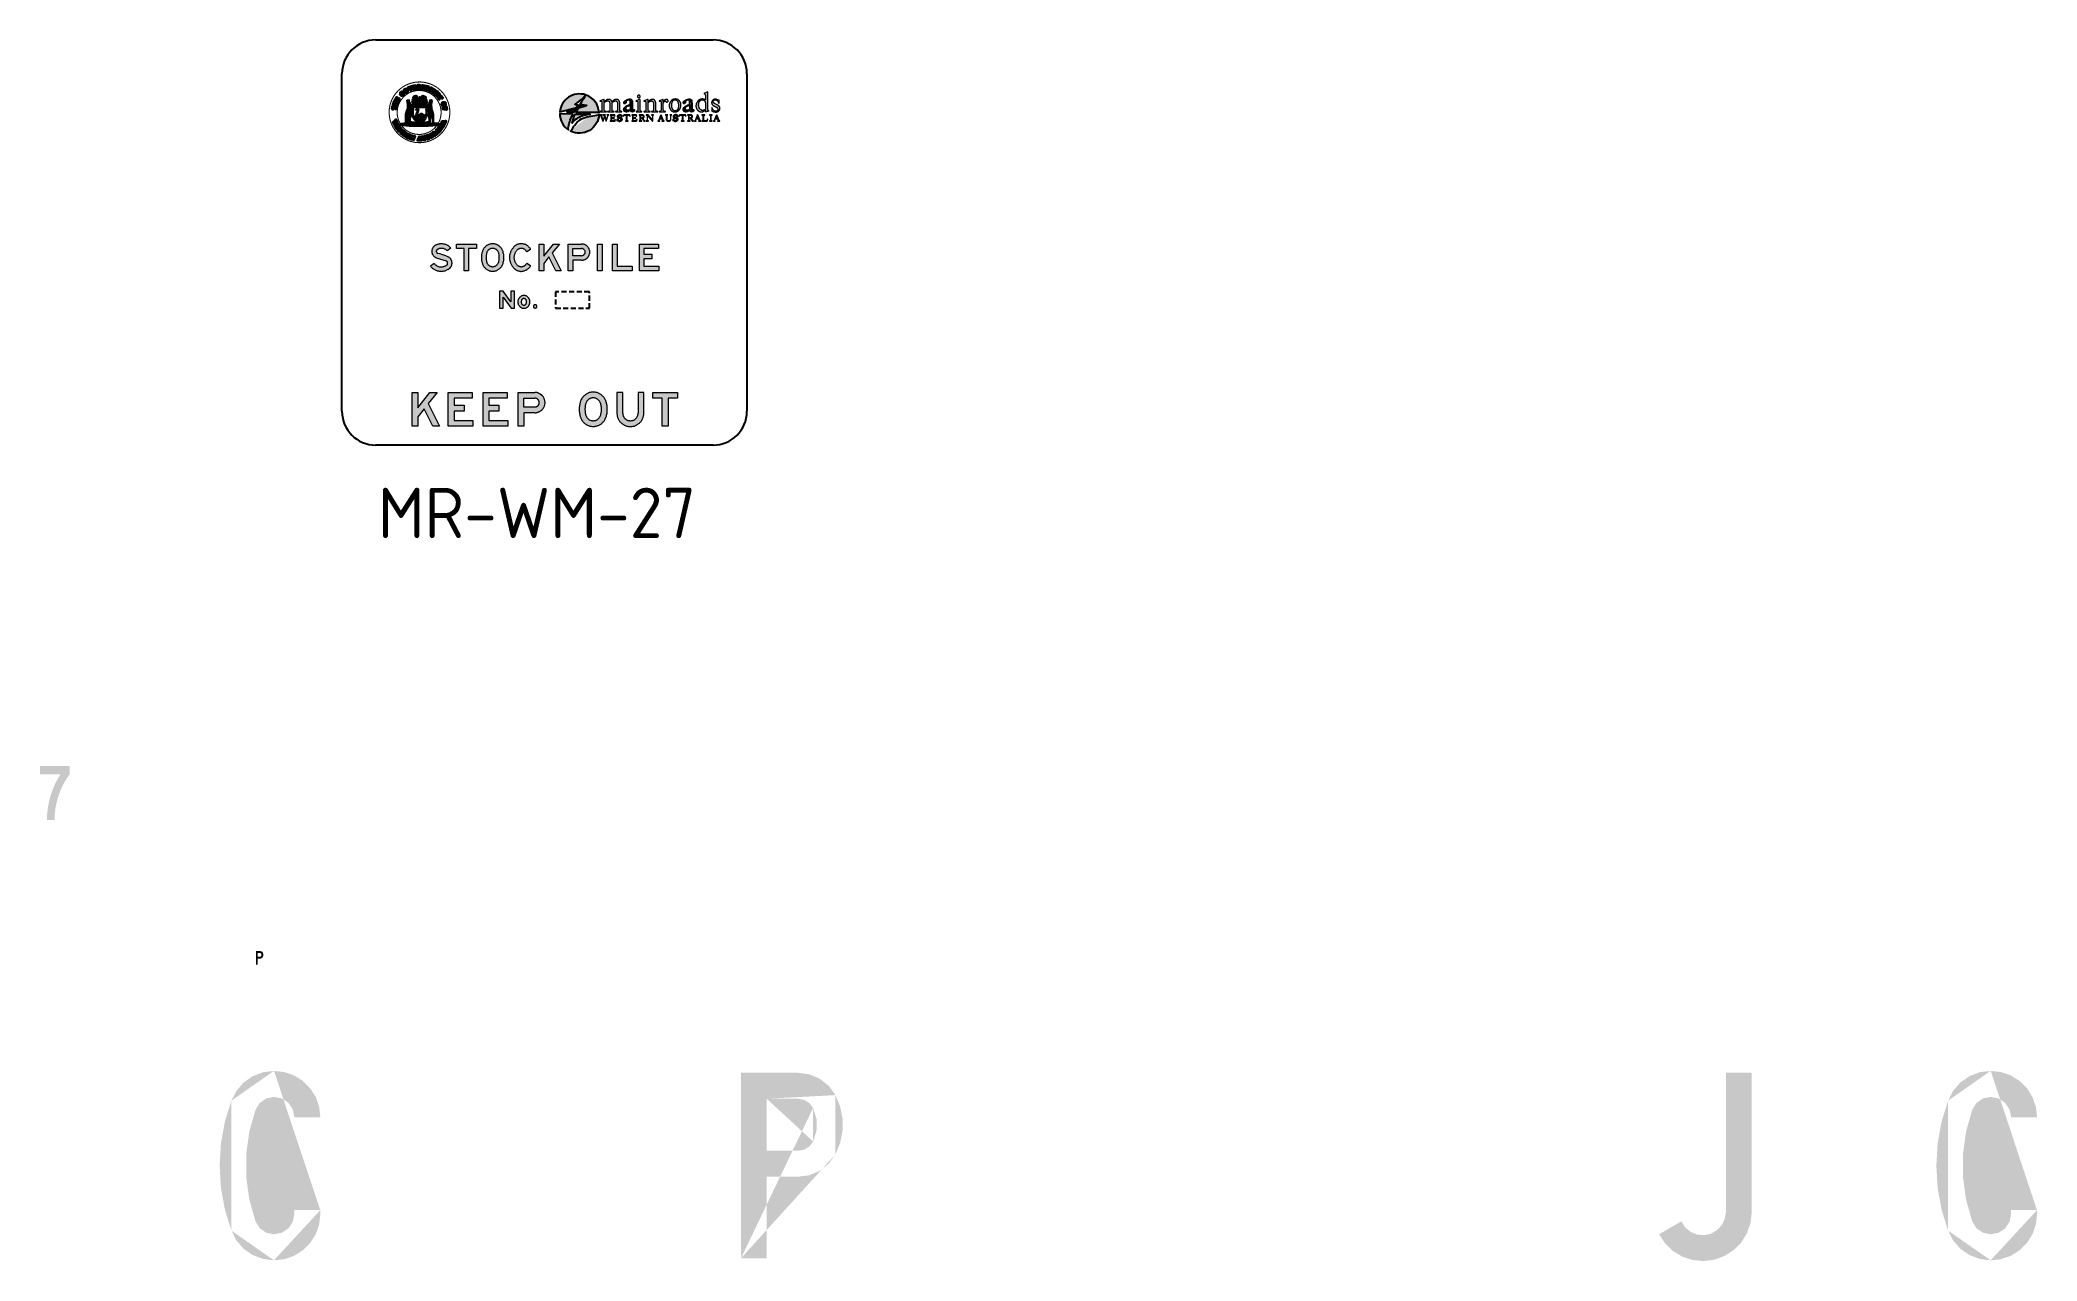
# Model space of a CAD drawing. Extents: x 79 to 946, y -1483 to 269.
# Drawn here: x 79 to 671, y -92 to 269 of the extents above.
import ezdxf

# ---------------------------------------------------------------- set-up
doc = ezdxf.new("R2010")
doc.units = 0
doc.header["$LTSCALE"] = 12
doc.header["$MEASUREMENT"] = 0
doc.linetypes.add('CENTERX2', pattern=[101.6, 63.5, -12.7, 12.7, -12.7])
doc.linetypes.add('DASHED', pattern=[0.75, 0.5, -0.25])
doc.layers.get('0').update_dxf_attribs({"linetype": 'CONTINUOUS'})
for name, color, linetype in [('GREEN', 84, 'CONTINUOUS'), ('L18', 4, 'CONTINUOUS'), ('L25', 1, 'CONTINUOUS'), ('L35', 3, 'CONTINUOUS'), ('T25', 1, 'CONTINUOUS'), ('TBLK25', 1, 'CONTINUOUS')]:
    doc.layers.add(name, color=color, linetype=linetype)
doc.styles.add('ISO', font='iso3098b.shx')

msp = doc.modelspace()

# ---------------------------------------------------------------- texts
at = {"layer": 'T25', "color": 3, "style": 'ISO'}
msp.add_text('MR-WM-27', height=14.897, dxfattribs=at).set_placement((179.18, 121.92))

# ---------------------------------------------------------------- blocks, each defined once
blk = doc.blocks.new('Statelogo_bw')
at = {"layer": 'L18'}
h = blk.add_hatch(color=256, dxfattribs=at)
edge = h.paths.add_edge_path()
edge.add_spline(control_points=[(-531.04, -47.02), (-531.04, -47.02), (-530.81, -47.08), (-530.81, -47.08), (-530.81, -47.08), (-530.81, -47.08), (-530.8, -47.05), (-530.8, -47.05), (-530.8, -47.05), (-530.85, -47.04), (-530.88, -47.02), (-530.9, -47), (-530.9, -47), (-530.92, -46.97), (-530.94, -46.95), (-530.94, -46.92), (-530.94, -46.92), (-530.95, -46.9), (-530.94, -46.87), (-530.93, -46.82), (-530.93, -46.82), (-530.93, -46.82), (-530.91, -46.71), (-530.91, -46.71), (-530.91, -46.71), (-530.91, -46.71), (-530.16, -46.85), (-530.16, -46.85), (-530.16, -46.85), (-530.11, -46.86), (-530.07, -46.87), (-530.06, -46.89), (-530.06, -46.89), (-530.04, -46.91), (-530.03, -46.94), (-530.04, -46.98), (-530.04, -46.98), (-530.04, -46.98), (-530.05, -47.02), (-530.05, -47.02), (-530.05, -47.02), (-530.05, -47.02), (-530.02, -47.02), (-530.02, -47.02), (-530.02, -47.02), (-530.02, -47.02), (-529.94, -46.61), (-529.94, -46.61), (-529.94, -46.61), (-529.94, -46.61), (-529.97, -46.6), (-529.97, -46.6), (-529.97, -46.6), (-529.97, -46.6), (-529.97, -46.64), (-529.97, -46.64), (-529.97, -46.64), (-529.98, -46.67), (-530, -46.7), (-530.02, -46.71), (-530.02, -46.71), (-530.04, -46.72), (-530.07, -46.72), (-530.14, -46.71), (-530.14, -46.71), (-530.14, -46.71), (-530.88, -46.57), (-530.88, -46.57), (-530.88, -46.57), (-530.88, -46.57), (-530.86, -46.43), (-530.86, -46.43), (-530.86, -46.43), (-530.85, -46.39), (-530.84, -46.36), (-530.82, -46.33), (-530.82, -46.33), (-530.8, -46.31), (-530.78, -46.3), (-530.75, -46.29), (-530.75, -46.29), (-530.73, -46.28), (-530.7, -46.28), (-530.65, -46.28), (-530.65, -46.28), (-530.65, -46.28), (-530.65, -46.25), (-530.65, -46.25), (-530.65, -46.25), (-530.65, -46.25), (-530.88, -46.22), (-530.88, -46.22), (-530.88, -46.22), (-530.88, -46.22), (-531.04, -47.02), (-531.04, -47.02)], knot_values=[0, 0, 0, 0, 0.041667, 0.041667, 0.041667, 0.041667, 0.083333, 0.083333, 0.083333, 0.083333, 0.125, 0.125, 0.125, 0.125, 0.166667, 0.166667, 0.166667, 0.166667, 0.208333, 0.208333, 0.208333, 0.208333, 0.25, 0.25, 0.25, 0.25, 0.291667, 0.291667, 0.291667, 0.291667, 0.333333, 0.333333, 0.333333, 0.333333, 0.375, 0.375, 0.375, 0.375, 0.416667, 0.416667, 0.416667, 0.416667, 0.458333, 0.458333, 0.458333, 0.458333, 0.5, 0.5, 0.5, 0.5, 0.541667, 0.541667, 0.541667, 0.541667, 0.583333, 0.583333, 0.583333, 0.583333, 0.625, 0.625, 0.625, 0.625, 0.666667, 0.666667, 0.666667, 0.666667, 0.708333, 0.708333, 0.708333, 0.708333, 0.75, 0.75, 0.75, 0.75, 0.791667, 0.791667, 0.791667, 0.791667, 0.833333, 0.833333, 0.833333, 0.833333, 0.875, 0.875, 0.875, 0.875, 0.916667, 0.916667, 0.916667, 0.916667, 0.958333, 0.958333, 0.958333, 0.958333, 1, 1, 1, 1], degree=3, periodic=0)
edge = h.paths.add_edge_path()
edge.add_spline(control_points=[(-530.49, -45.55), (-530.54, -45.53), (-530.57, -45.52), (-530.58, -45.51), (-530.58, -45.51), (-530.59, -45.5), (-530.6, -45.48), (-530.6, -45.47), (-530.6, -45.47), (-530.6, -45.44), (-530.6, -45.42), (-530.59, -45.4), (-530.59, -45.4), (-530.59, -45.4), (-530.58, -45.36), (-530.58, -45.36), (-530.58, -45.36), (-530.58, -45.36), (-530.6, -45.35), (-530.6, -45.35), (-530.6, -45.35), (-530.6, -45.35), (-530.76, -45.75), (-530.76, -45.75), (-530.76, -45.75), (-530.76, -45.75), (-530.73, -45.76), (-530.73, -45.76), (-530.73, -45.76), (-530.73, -45.76), (-530.72, -45.73), (-530.72, -45.73), (-530.72, -45.73), (-530.71, -45.71), (-530.7, -45.69), (-530.68, -45.67), (-530.68, -45.67), (-530.67, -45.66), (-530.65, -45.66), (-530.64, -45.66), (-530.64, -45.66), (-530.62, -45.66), (-530.59, -45.67), (-530.54, -45.68), (-530.54, -45.68), (-530.54, -45.68), (-529.94, -45.92), (-529.94, -45.92), (-529.94, -45.92), (-529.88, -45.94), (-529.85, -45.96), (-529.84, -45.98), (-529.84, -45.98), (-529.82, -46), (-529.82, -46.03), (-529.84, -46.07), (-529.84, -46.07), (-529.84, -46.07), (-529.85, -46.11), (-529.85, -46.11), (-529.85, -46.11), (-529.85, -46.11), (-529.83, -46.12), (-529.83, -46.12), (-529.83, -46.12), (-529.83, -46.12), (-529.67, -45.72), (-529.67, -45.72), (-529.67, -45.72), (-529.67, -45.72), (-529.7, -45.71), (-529.7, -45.71), (-529.7, -45.71), (-529.7, -45.71), (-529.71, -45.74), (-529.71, -45.74), (-529.71, -45.74), (-529.72, -45.76), (-529.73, -45.78), (-529.75, -45.8), (-529.75, -45.8), (-529.77, -45.81), (-529.78, -45.81), (-529.79, -45.81), (-529.79, -45.81), (-529.81, -45.81), (-529.84, -45.8), (-529.89, -45.79), (-529.89, -45.79), (-529.89, -45.79), (-530.17, -45.68), (-530.17, -45.68), (-530.17, -45.68), (-530.17, -45.68), (-530, -45.24), (-530, -45.24), (-530, -45.24), (-530, -45.24), (-529.72, -45.35), (-529.72, -45.35), (-529.72, -45.35), (-529.66, -45.38), (-529.63, -45.4), (-529.62, -45.41), (-529.62, -45.41), (-529.61, -45.44), (-529.61, -45.47), (-529.62, -45.51), (-529.62, -45.51), (-529.62, -45.51), (-529.63, -45.54), (-529.63, -45.54), (-529.63, -45.54), (-529.63, -45.54), (-529.61, -45.55), (-529.61, -45.55), (-529.61, -45.55), (-529.61, -45.55), (-529.45, -45.15), (-529.45, -45.15), (-529.45, -45.15), (-529.45, -45.15), (-529.48, -45.14), (-529.48, -45.14), (-529.48, -45.14), (-529.48, -45.14), (-529.49, -45.18), (-529.49, -45.18), (-529.49, -45.18), (-529.5, -45.2), (-529.51, -45.22), (-529.53, -45.23), (-529.53, -45.23), (-529.55, -45.24), (-529.56, -45.25), (-529.57, -45.25), (-529.57, -45.25), (-529.59, -45.25), (-529.62, -45.24), (-529.67, -45.22), (-529.67, -45.22), (-529.67, -45.22), (-530.27, -44.99), (-530.27, -44.99), (-530.27, -44.99), (-530.32, -44.97), (-530.35, -44.96), (-530.36, -44.95), (-530.36, -44.95), (-530.37, -44.93), (-530.38, -44.92), (-530.38, -44.9), (-530.38, -44.9), (-530.38, -44.88), (-530.38, -44.86), (-530.37, -44.83), (-530.37, -44.83), (-530.37, -44.83), (-530.36, -44.8), (-530.36, -44.8), (-530.36, -44.8), (-530.36, -44.8), (-530.38, -44.79), (-530.38, -44.79), (-530.38, -44.79), (-530.38, -44.79), (-530.54, -45.19), (-530.54, -45.19), (-530.54, -45.19), (-530.54, -45.19), (-530.51, -45.2), (-530.51, -45.2), (-530.51, -45.2), (-530.51, -45.2), (-530.5, -45.17), (-530.5, -45.17), (-530.5, -45.17), (-530.49, -45.15), (-530.48, -45.13), (-530.46, -45.11), (-530.46, -45.11), (-530.45, -45.1), (-530.43, -45.09), (-530.42, -45.09), (-530.42, -45.09), (-530.4, -45.09), (-530.37, -45.1), (-530.32, -45.12), (-530.32, -45.12), (-530.32, -45.12), (-530.05, -45.22), (-530.05, -45.22), (-530.05, -45.22), (-530.05, -45.22), (-530.22, -45.66), (-530.22, -45.66), (-530.22, -45.66), (-530.22, -45.66), (-530.49, -45.55), (-530.49, -45.55)], knot_values=[0, 0, 0, 0, 0.02, 0.02, 0.02, 0.02, 0.04, 0.04, 0.04, 0.04, 0.06, 0.06, 0.06, 0.06, 0.08, 0.08, 0.08, 0.08, 0.1, 0.1, 0.1, 0.1, 0.12, 0.12, 0.12, 0.12, 0.14, 0.14, 0.14, 0.14, 0.16, 0.16, 0.16, 0.16, 0.18, 0.18, 0.18, 0.18, 0.2, 0.2, 0.2, 0.2, 0.22, 0.22, 0.22, 0.22, 0.24, 0.24, 0.24, 0.24, 0.26, 0.26, 0.26, 0.26, 0.28, 0.28, 0.28, 0.28, 0.3, 0.3, 0.3, 0.3, 0.32, 0.32, 0.32, 0.32, 0.34, 0.34, 0.34, 0.34, 0.36, 0.36, 0.36, 0.36, 0.38, 0.38, 0.38, 0.38, 0.4, 0.4, 0.4, 0.4, 0.42, 0.42, 0.42, 0.42, 0.44, 0.44, 0.44, 0.44, 0.46, 0.46, 0.46, 0.46, 0.48, 0.48, 0.48, 0.48, 0.5, 0.5, 0.5, 0.5, 0.52, 0.52, 0.52, 0.52, 0.54, 0.54, 0.54, 0.54, 0.56, 0.56, 0.56, 0.56, 0.58, 0.58, 0.58, 0.58, 0.6, 0.6, 0.6, 0.6, 0.62, 0.62, 0.62, 0.62, 0.64, 0.64, 0.64, 0.64, 0.66, 0.66, 0.66, 0.66, 0.68, 0.68, 0.68, 0.68, 0.7, 0.7, 0.7, 0.7, 0.72, 0.72, 0.72, 0.72, 0.74, 0.74, 0.74, 0.74, 0.76, 0.76, 0.76, 0.76, 0.78, 0.78, 0.78, 0.78, 0.8, 0.8, 0.8, 0.8, 0.82, 0.82, 0.82, 0.82, 0.84, 0.84, 0.84, 0.84, 0.86, 0.86, 0.86, 0.86, 0.88, 0.88, 0.88, 0.88, 0.9, 0.9, 0.9, 0.9, 0.92, 0.92, 0.92, 0.92, 0.94, 0.94, 0.94, 0.94, 0.96, 0.96, 0.96, 0.96, 0.98, 0.98, 0.98, 0.98, 1, 1, 1, 1], degree=3, periodic=0)
edge = h.paths.add_edge_path()
edge.add_spline(control_points=[(-529.83, -43.93), (-529.81, -43.89), (-529.79, -43.86), (-529.77, -43.84), (-529.77, -43.84), (-529.75, -43.83), (-529.72, -43.82), (-529.7, -43.82), (-529.7, -43.82), (-529.68, -43.82), (-529.64, -43.83), (-529.59, -43.85), (-529.59, -43.85), (-529.59, -43.85), (-529.57, -43.82), (-529.57, -43.82), (-529.57, -43.82), (-529.57, -43.82), (-529.77, -43.72), (-529.77, -43.72), (-529.77, -43.72), (-529.77, -43.72), (-530.17, -44.38), (-530.17, -44.38), (-530.17, -44.38), (-530.17, -44.38), (-530.15, -44.39), (-530.15, -44.39), (-530.15, -44.39), (-530.15, -44.39), (-530.13, -44.36), (-530.13, -44.36), (-530.13, -44.36), (-530.11, -44.32), (-530.08, -44.3), (-530.06, -44.3), (-530.06, -44.3), (-530.04, -44.3), (-530, -44.31), (-529.95, -44.34), (-529.95, -44.34), (-529.95, -44.34), (-529.39, -44.68), (-529.39, -44.68), (-529.39, -44.68), (-529.35, -44.71), (-529.33, -44.73), (-529.32, -44.74), (-529.32, -44.74), (-529.3, -44.75), (-529.3, -44.77), (-529.3, -44.79), (-529.3, -44.79), (-529.3, -44.81), (-529.31, -44.83), (-529.32, -44.85), (-529.32, -44.85), (-529.32, -44.85), (-529.34, -44.88), (-529.34, -44.88), (-529.34, -44.88), (-529.34, -44.88), (-529.32, -44.9), (-529.32, -44.9), (-529.32, -44.9), (-529.32, -44.9), (-528.92, -44.24), (-528.92, -44.24), (-528.92, -44.24), (-528.92, -44.24), (-529.08, -44.04), (-529.08, -44.04), (-529.08, -44.04), (-529.08, -44.04), (-529.1, -44.06), (-529.1, -44.06), (-529.1, -44.06), (-529.06, -44.12), (-529.04, -44.17), (-529.03, -44.21), (-529.03, -44.21), (-529.02, -44.25), (-529.02, -44.27), (-529.03, -44.3), (-529.03, -44.3), (-529.04, -44.33), (-529.05, -44.36), (-529.08, -44.41), (-529.08, -44.41), (-529.08, -44.41), (-529.17, -44.55), (-529.17, -44.55), (-529.17, -44.55), (-529.19, -44.58), (-529.2, -44.59), (-529.21, -44.6), (-529.21, -44.6), (-529.22, -44.6), (-529.23, -44.61), (-529.24, -44.6), (-529.24, -44.6), (-529.25, -44.6), (-529.27, -44.59), (-529.31, -44.57), (-529.31, -44.57), (-529.31, -44.57), (-529.59, -44.4), (-529.59, -44.4), (-529.59, -44.4), (-529.59, -44.4), (-529.48, -44.21), (-529.48, -44.21), (-529.48, -44.21), (-529.45, -44.17), (-529.44, -44.15), (-529.42, -44.14), (-529.42, -44.14), (-529.4, -44.12), (-529.38, -44.12), (-529.36, -44.12), (-529.36, -44.12), (-529.34, -44.12), (-529.31, -44.13), (-529.27, -44.15), (-529.27, -44.15), (-529.27, -44.15), (-529.25, -44.13), (-529.25, -44.13), (-529.25, -44.13), (-529.25, -44.13), (-529.55, -43.95), (-529.55, -43.95), (-529.55, -43.95), (-529.55, -43.95), (-529.56, -43.97), (-529.56, -43.97), (-529.56, -43.97), (-529.52, -44), (-529.49, -44.03), (-529.49, -44.07), (-529.49, -44.07), (-529.48, -44.09), (-529.49, -44.13), (-529.52, -44.18), (-529.52, -44.18), (-529.52, -44.18), (-529.64, -44.37), (-529.64, -44.37), (-529.64, -44.37), (-529.64, -44.37), (-529.98, -44.16), (-529.98, -44.16), (-529.98, -44.16), (-529.98, -44.16), (-529.83, -43.93), (-529.83, -43.93)], knot_values=[0, 0, 0, 0, 0.025641, 0.025641, 0.025641, 0.025641, 0.051282, 0.051282, 0.051282, 0.051282, 0.076923, 0.076923, 0.076923, 0.076923, 0.102564, 0.102564, 0.102564, 0.102564, 0.128205, 0.128205, 0.128205, 0.128205, 0.153846, 0.153846, 0.153846, 0.153846, 0.179487, 0.179487, 0.179487, 0.179487, 0.205128, 0.205128, 0.205128, 0.205128, 0.230769, 0.230769, 0.230769, 0.230769, 0.25641, 0.25641, 0.25641, 0.25641, 0.282051, 0.282051, 0.282051, 0.282051, 0.307692, 0.307692, 0.307692, 0.307692, 0.333333, 0.333333, 0.333333, 0.333333, 0.358974, 0.358974, 0.358974, 0.358974, 0.384615, 0.384615, 0.384615, 0.384615, 0.410256, 0.410256, 0.410256, 0.410256, 0.435897, 0.435897, 0.435897, 0.435897, 0.461538, 0.461538, 0.461538, 0.461538, 0.487179, 0.487179, 0.487179, 0.487179, 0.512821, 0.512821, 0.512821, 0.512821, 0.538462, 0.538462, 0.538462, 0.538462, 0.564103, 0.564103, 0.564103, 0.564103, 0.589744, 0.589744, 0.589744, 0.589744, 0.615385, 0.615385, 0.615385, 0.615385, 0.641026, 0.641026, 0.641026, 0.641026, 0.666667, 0.666667, 0.666667, 0.666667, 0.692308, 0.692308, 0.692308, 0.692308, 0.717949, 0.717949, 0.717949, 0.717949, 0.74359, 0.74359, 0.74359, 0.74359, 0.769231, 0.769231, 0.769231, 0.769231, 0.794872, 0.794872, 0.794872, 0.794872, 0.820513, 0.820513, 0.820513, 0.820513, 0.846154, 0.846154, 0.846154, 0.846154, 0.871795, 0.871795, 0.871795, 0.871795, 0.897436, 0.897436, 0.897436, 0.897436, 0.923077, 0.923077, 0.923077, 0.923077, 0.948718, 0.948718, 0.948718, 0.948718, 0.974359, 0.974359, 0.974359, 0.974359, 1, 1, 1, 1], degree=3, periodic=0)
h = blk.add_hatch(color=256, dxfattribs=at)
h.paths.add_polyline_path([(-526.72, -44.54), (-526.74, -44.59), (-526.76, -44.65), (-526.78, -44.73), (-526.78, -44.78), (-526.76, -44.87), (-526.71, -44.99), (-526.7, -45.04), (-526.69, -45.16), (-526.69, -45.28), (-526.67, -45.4), (-526.65, -45.49), (-526.64, -45.66), (-526.61, -45.83), (-526.6, -45.94), (-526.66, -46.35), (-526.66, -46.44), (-526.66, -46.66), (-526.66, -46.88), (-526.77, -47.22), (-526.89, -47.58), (-526.93, -47.67), (-526.97, -47.84), (-527, -47.97), (-527.07, -48.15), (-527.16, -48.49), (-527.18, -48.69), (-527.19, -48.88), (-527.19, -49.05), (-527.18, -49.22), (-527.15, -49.48), (-527.16, -49.72), (-527.17, -50.19), (-527.2, -50.71), (-527.23, -50.91), (-527.31, -51.06), (-527.45, -51.15), (-527.62, -51.2), (-527.9, -51.25), (-528.22, -51.29), (-528.48, -51.31), (-528.77, -51.33), (-528.84, -51.38), (-528.78, -51.46), (-528.67, -51.46), (-528.48, -51.48), (-528.34, -51.48), (-528.14, -51.46), (-528.06, -51.45), (-527.8, -51.45), (-527.59, -51.45), (-527.33, -51.41), (-527.12, -51.37), (-526.77, -51.33), (-526.47, -51.34), (-526.34, -51.35), (-526.15, -51.33), (-525.97, -51.33), (-525.79, -51.36), (-525.38, -51.36), (-525.19, -51.38), (-525.03, -51.39), (-524.93, -51.37), (-524.91, -51.34), (-524.93, -51.28), (-525.03, -51.2), (-525.16, -51.14), (-525.35, -51.13), (-525.57, -51.12), (-525.77, -51.11), (-525.94, -51.1), (-526.12, -51.06), (-526.2, -51.05), (-526.2, -51.02), (-525.71, -51.04), (-525.24, -51.05), (-524.9, -51.06), (-524.76, -51.07), (-524.65, -51.09), (-524.63, -51.09), (-524.51, -51.01), (-524.52, -50.96), (-524.59, -50.96), (-524.7, -50.93), (-524.84, -50.88), (-525.05, -50.84), (-525.21, -50.84), (-525.48, -50.81), (-525.71, -50.77), (-525.88, -50.74), (-525.89, -50.7), (-525.86, -50.2), (-525.84, -50.06), (-525.83, -49.67), (-525.8, -49.48), (-525.72, -49.27), (-525.62, -49.01), (-525.59, -48.85), (-525.59, -48.69), (-525.63, -48.49), (-525.74, -48.17), (-525.73, -47.95), (-525.7, -47.55), (-525.68, -47.19), (-525.68, -47.18), (-525.57, -47.18), (-525.49, -47.18), (-525.43, -47.19), (-525.36, -47.22), (-525.28, -47.27), (-525.21, -47.28), (-525.17, -47.31), (-524.98, -47.3), (-524.97, -47), (-525.06, -46.94), (-525.17, -46.84), (-525.25, -46.79), (-525.32, -46.64), (-525.32, -46.6), (-525.15, -46.54), (-525.03, -46.51), (-524.93, -46.53), (-524.79, -46.53), (-524.68, -46.49), (-524.62, -46.48), (-524.63, -46.38), (-524.69, -46.32), (-524.8, -46.24), (-524.86, -46.23), (-524.9, -46.25), (-524.92, -46.25), (-524.95, -46.25), (-524.97, -46.24), (-525.17, -46.46), (-525.16, -46.48), (-525.19, -46.48), (-525.23, -46.48), (-525.26, -46.49), (-525.31, -46.51), (-525.33, -46.51), (-525.35, -46.52), (-525.38, -46.5), (-525.43, -46.42), (-525.44, -46.31), (-525.44, -46.25), (-525.39, -46.19), (-525.32, -46.13), (-525.22, -46.05), (-525.1, -45.97), (-524.97, -45.89), (-524.83, -45.81), (-524.74, -45.75), (-524.67, -45.71), (-524.6, -45.63), (-524.64, -45.59), (-524.67, -45.57), (-524.72, -45.57), (-524.78, -45.58), (-524.95, -45.64), (-525.11, -45.71), (-525.22, -45.75), (-525.33, -45.8), (-525.44, -45.85), (-525.55, -45.91), (-525.63, -45.97), (-525.71, -46.05), (-525.78, -46.15), (-525.91, -46.01), (-526, -45.9), (-526.06, -45.78), (-526.08, -45.7), (-526.08, -45.61), (-525.96, -45.59), (-525.89, -45.55), (-525.83, -45.49), (-525.82, -45.39), (-525.87, -45.33), (-525.94, -45.26), (-526, -45.22), (-525.99, -45.17), (-526, -45.1), (-526.09, -45.03), (-526.23, -44.99), (-526.17, -44.94), (-526.16, -44.86), (-526.13, -44.78), (-526.11, -44.74), (-526.11, -44.68), (-526.17, -44.53), (-526.17, -44.51), (-526.23, -44.51), (-526.27, -44.62), (-526.33, -44.73), (-526.38, -44.79), (-526.43, -44.84), (-526.48, -44.81), (-526.49, -44.73), (-526.56, -44.63), (-526.63, -44.57), (-526.68, -44.55)])
h.paths.add_polyline_path([(-526.47, -49.59), (-526.43, -49.52), (-526.54, -49.47), (-526.64, -49.46), (-526.88, -49.61), (-526.89, -49.61), (-526.93, -49.85), (-526.94, -49.97), (-526.96, -50.05), (-526.98, -50.16), (-526.99, -50.25), (-527, -50.33), (-527.02, -50.47), (-527.04, -50.64), (-527.05, -50.75), (-527.07, -50.91), (-527.13, -51.06), (-527.24, -51.19), (-527.37, -51.26), (-527.5, -51.3), (-527.65, -51.32), (-527.85, -51.35), (-527.98, -51.36), (-528.15, -51.37), (-528.27, -51.38), (-528.37, -51.39), (-528.49, -51.4), (-528.6, -51.42), (-528.38, -51.44), (-528.24, -51.44), (-528.09, -51.43), (-527.94, -51.42), (-527.79, -51.41), (-527.63, -51.4), (-527.48, -51.39), (-527.35, -51.37), (-527.21, -51.33), (-527.02, -51.24), (-526.69, -51.2), (-526.66, -50.99), (-526.58, -50.62), (-526.53, -50.36), (-526.44, -50.15), (-526.38, -49.87), (-526.35, -49.84), (-526.31, -49.79), (-526.29, -49.73), (-526.32, -49.68), (-526.37, -49.64), (-526.44, -49.64)], flags=16)
h.paths.add_polyline_path([(-525.82, -47.18), (-525.86, -47.2), (-525.88, -47.26), (-525.9, -47.35), (-525.91, -47.46), (-525.92, -47.55), (-525.95, -47.63), (-526.01, -47.7), (-526.03, -47.73), (-526.07, -47.8), (-526.16, -47.83), (-526.17, -47.86), (-526.17, -47.97), (-526.13, -47.99), (-526.1, -48.02), (-526.08, -48.07), (-526.08, -48.12), (-526.08, -48.16), (-526.11, -48.16), (-526.12, -48.19), (-526.25, -48.16), (-526.3, -48.15), (-526.37, -48.11), (-526.4, -48.1), (-526.44, -48.1), (-526.46, -48.11), (-526.48, -48.13), (-526.29, -48.26), (-526.17, -48.42), (-526.11, -48.51), (-526.08, -48.59), (-526.08, -48.83), (-526.08, -48.91), (-526.11, -49.01), (-526.12, -49.08), (-526.08, -49.05), (-526.07, -49.1), (-526.08, -49.18), (-526.11, -49.31), (-526.14, -49.43), (-526.16, -49.5), (-526.17, -49.5), (-526.17, -49.75), (-526.23, -49.86), (-526.3, -50.01), (-526.34, -50.16), (-526.38, -50.34), (-526.42, -50.55), (-526.52, -50.76), (-526.64, -51.2), (-526.56, -51.3), (-526.49, -51.27), (-526.36, -51.27), (-526.27, -51.26), (-526.15, -51.25), (-526.04, -51.25), (-525.94, -51.24), (-525.83, -51.25), (-525.68, -51.26), (-525.54, -51.27), (-525.48, -51.27), (-525.43, -51.28), (-525.37, -51.28), (-525.37, -51.24), (-525.38, -51.2), (-525.52, -51.18), (-525.66, -51.17), (-525.8, -51.17), (-525.93, -51.17), (-526.06, -51.15), (-526.18, -51.11), (-526.24, -51.09), (-526.29, -51.09), (-526.33, -51.09), (-526.36, -51.01), (-526.32, -50.94), (-526.26, -50.88), (-526.23, -50.85), (-526.23, -50.72), (-526.21, -50.51), (-526.19, -50.36), (-526.16, -50.16), (-526.08, -50), (-526.08, -50.18), (-526.08, -50.34), (-526.08, -50.46), (-526.07, -50.65), (-526.08, -50.83), (-526.08, -50.85), (-525.93, -50.96), (-525.66, -50.97), (-525.45, -50.99), (-525.26, -51), (-525.16, -51.01), (-525.06, -51.01), (-525.03, -50.99), (-525.02, -50.95), (-525.1, -50.9), (-525.91, -50.8), (-525.95, -50.67), (-525.96, -50.46), (-525.93, -50.23), (-525.91, -50.05), (-525.9, -49.85), (-525.89, -49.61), (-525.82, -49.33), (-525.74, -49.09), (-525.69, -48.89), (-525.68, -48.78), (-525.68, -48.65), (-525.7, -48.51), (-525.73, -48.36), (-525.77, -48.28), (-525.79, -48.24), (-525.83, -48.23), (-525.83, -48.26), (-525.86, -48.26), (-525.86, -48.16), (-525.82, -47.86), (-525.79, -47.65), (-525.77, -47.46), (-525.77, -47.32), (-525.78, -47.24), (-525.8, -47.2)], flags=16)
h.paths.add_polyline_path([(-526.14, -45.68), (-526.17, -45.68), (-526.18, -45.72), (-526.17, -45.8), (-526.16, -45.87), (-526.14, -45.99), (-526.16, -46.05), (-526.27, -46.14), (-526.29, -46.14), (-526.21, -46.36), (-526.2, -46.41), (-526.15, -46.53), (-526.17, -46.53), (-526.2, -46.54), (-526.22, -46.56), (-526.23, -46.61), (-526.25, -46.67), (-526.27, -46.7), (-526.31, -46.72), (-526.34, -46.72), (-526.38, -46.72), (-526.4, -46.77), (-526.42, -46.88), (-526.47, -47.09), (-525.58, -47.09), (-525.53, -47.09), (-525.41, -47.11), (-525.32, -47.13), (-525.22, -47.15), (-525.14, -47.17), (-525.16, -47.09), (-525.09, -47.05), (-525.1, -47.03), (-525.11, -47.03), (-525.24, -47.05), (-525.26, -46.92), (-525.44, -46.99), (-525.46, -46.99), (-525.51, -46.98), (-525.56, -46.97), (-525.68, -46.96), (-525.8, -46.94), (-525.89, -46.93), (-526.03, -46.89), (-526.2, -46.84), (-526.2, -46.72), (-526.13, -46.79), (-526.07, -46.83), (-526, -46.84), (-525.97, -46.84), (-525.95, -46.79), (-525.95, -46.72), (-525.73, -46.91), (-525.71, -46.86), (-525.71, -46.61), (-525.72, -46.51), (-525.74, -46.41), (-525.78, -46.29), (-525.84, -46.2), (-525.94, -46.07), (-526.04, -45.94), (-526.11, -45.83), (-526.13, -45.72)], flags=16)
h.paths.add_polyline_path([(-525.65, -46.66), (-525.56, -46.75), (-525.48, -46.92), (-525.49, -46.93), (-525.51, -46.93), (-525.6, -46.93), (-525.65, -46.83)], flags=16)
edge = h.paths.add_edge_path(flags=16)
edge.add_spline(control_points=[(-526.12, -45.29), (-526.13, -45.38), (-526.09, -45.47), (-526.03, -45.48), (-526.03, -45.48), (-526.03, -45.48), (-525.96, -45.43), (-525.96, -45.43), (-525.96, -45.43), (-525.96, -45.43), (-525.96, -45.37), (-525.96, -45.37), (-525.96, -45.37), (-525.96, -45.37), (-525.93, -45.37), (-525.93, -45.37), (-525.93, -45.37), (-525.93, -45.3), (-525.97, -45.27), (-526.03, -45.26), (-526.03, -45.26), (-526.03, -45.26), (-526.01, -45.36), (-526.01, -45.36), (-526.01, -45.36), (-526.01, -45.36), (-526.12, -45.29), (-526.12, -45.29)], knot_values=[0, 0, 0, 0, 0.142857, 0.142857, 0.142857, 0.142857, 0.285714, 0.285714, 0.285714, 0.285714, 0.428571, 0.428571, 0.428571, 0.428571, 0.571429, 0.571429, 0.571429, 0.571429, 0.714286, 0.714286, 0.714286, 0.714286, 0.857143, 0.857143, 0.857143, 0.857143, 1, 1, 1, 1], degree=3, periodic=0)
edge = h.paths.add_edge_path(flags=16)
edge.add_spline(control_points=[(-526.14, -45.49), (-526.14, -45.49), (-526.14, -45.55), (-526.14, -45.55), (-526.14, -45.55), (-526.14, -45.55), (-526.05, -45.55), (-526.05, -45.55), (-526.05, -45.55), (-526.06, -45.51), (-526.09, -45.5), (-526.14, -45.49)], knot_values=[0, 0, 0, 0, 0.333333, 0.333333, 0.333333, 0.333333, 0.666667, 0.666667, 0.666667, 0.666667, 1, 1, 1, 1], degree=3, periodic=0)
edge = h.paths.add_edge_path(flags=16)
edge.add_spline(control_points=[(-526.46, -45.52), (-526.46, -45.52), (-526.45, -45.6), (-526.45, -45.6), (-526.45, -45.6), (-526.45, -45.6), (-526.36, -45.58), (-526.36, -45.58), (-526.36, -45.58), (-526.36, -45.58), (-526.36, -45.53), (-526.36, -45.53), (-526.36, -45.53), (-526.36, -45.53), (-526.4, -45.55), (-526.4, -45.55), (-526.4, -45.55), (-526.4, -45.55), (-526.46, -45.52), (-526.46, -45.52)], knot_values=[0, 0, 0, 0, 0.2, 0.2, 0.2, 0.2, 0.4, 0.4, 0.4, 0.4, 0.6, 0.6, 0.6, 0.6, 0.8, 0.8, 0.8, 0.8, 1, 1, 1, 1], degree=3, periodic=0)
edge = h.paths.add_edge_path(flags=16)
edge.add_spline(control_points=[(-526.65, -45.11), (-526.65, -45.11), (-526.65, -45.17), (-526.65, -45.17), (-526.65, -45.17), (-526.62, -45.15), (-526.6, -45.15), (-526.6, -45.11), (-526.6, -45.11), (-526.6, -45.11), (-526.6, -45.06), (-526.6, -45.06), (-526.6, -45.06), (-526.65, -45.08), (-526.61, -45.04), (-526.65, -45.11)], knot_values=[0, 0, 0, 0, 0.25, 0.25, 0.25, 0.25, 0.5, 0.5, 0.5, 0.5, 0.75, 0.75, 0.75, 0.75, 1, 1, 1, 1], degree=3, periodic=0)
edge = h.paths.add_edge_path(flags=16)
edge.add_spline(control_points=[(-526.69, -44.6), (-526.71, -44.65), (-526.72, -44.67), (-526.72, -44.74), (-526.72, -44.74), (-526.72, -44.74), (-526.72, -44.78), (-526.72, -44.78), (-526.72, -44.78), (-526.72, -44.83), (-526.71, -44.82), (-526.69, -44.82), (-526.69, -44.82), (-526.69, -44.82), (-526.62, -44.74), (-526.62, -44.74), (-526.62, -44.74), (-526.58, -44.81), (-526.6, -44.88), (-526.51, -44.91), (-526.51, -44.91), (-526.51, -44.81), (-526.6, -44.61), (-526.69, -44.6)], knot_values=[0, 0, 0, 0, 0.166667, 0.166667, 0.166667, 0.166667, 0.333333, 0.333333, 0.333333, 0.333333, 0.5, 0.5, 0.5, 0.5, 0.666667, 0.666667, 0.666667, 0.666667, 0.833333, 0.833333, 0.833333, 0.833333, 1, 1, 1, 1], degree=3, periodic=0)
edge = h.paths.add_edge_path(flags=16)
edge.add_spline(control_points=[(-526.33, -44.83), (-526.33, -44.83), (-526.33, -44.88), (-526.33, -44.88), (-526.33, -44.88), (-526.33, -44.88), (-526.29, -44.88), (-526.29, -44.88), (-526.29, -44.88), (-526.29, -44.77), (-526.2, -44.69), (-526.2, -44.65), (-526.2, -44.65), (-526.2, -44.65), (-526.2, -44.6), (-526.2, -44.6), (-526.2, -44.6), (-526.26, -44.62), (-526.25, -44.65), (-526.27, -44.7), (-526.27, -44.7), (-526.27, -44.73), (-526.33, -44.81), (-526.33, -44.83)], knot_values=[0, 0, 0, 0, 0.166667, 0.166667, 0.166667, 0.166667, 0.333333, 0.333333, 0.333333, 0.333333, 0.5, 0.5, 0.5, 0.5, 0.666667, 0.666667, 0.666667, 0.666667, 0.833333, 0.833333, 0.833333, 0.833333, 1, 1, 1, 1], degree=3, periodic=0)
edge = h.paths.add_edge_path(flags=16)
edge.add_spline(control_points=[(-526.42, -45.24), (-526.42, -45.24), (-526.34, -45.25), (-526.34, -45.25)], knot_values=[0.6, 0.6, 0.6, 0.6, 0.8, 0.8, 0.8, 0.8], degree=3, periodic=0)
edge.add_line((-526.34, -45.25), (-526.31, -45.21))
edge.add_spline(control_points=[(-526.31, -45.21), (-526.31, -45.22), (-526.3, -45.21), (-526.26, -45.21)], knot_values=[0.244272, 0.244272, 0.244272, 0.244272, 0.5, 0.5, 0.5, 0.5], degree=3, periodic=0)
edge.add_spline(control_points=[(-526.26, -45.21), (-526.3, -45.17), (-526.25, -45.19), (-526.33, -45.18)], knot_values=[0.5, 0.5, 0.5, 0.5, 1, 1, 1, 1], degree=3, periodic=0)
edge.add_line((-526.33, -45.18), (-526.39, -45.18))
edge.add_spline(control_points=[(-526.39, -45.18), (-526.39, -45.18), (-526.42, -45.18), (-526.42, -45.18)], knot_values=[0.2, 0.2, 0.2, 0.2, 0.4, 0.4, 0.4, 0.4], degree=3, periodic=0)
edge.add_spline(control_points=[(-526.42, -45.18), (-526.42, -45.18), (-526.42, -45.24), (-526.42, -45.24)], knot_values=[0.4, 0.4, 0.4, 0.4, 0.6, 0.6, 0.6, 0.6], degree=3, periodic=0)
h = blk.add_hatch(color=256, dxfattribs=at)
edge = h.paths.add_edge_path()
edge.add_spline(control_points=[(-528.28, -42.04), (-528.26, -42.06), (-528.26, -42.07), (-528.26, -42.08), (-528.26, -42.08), (-528.25, -42.09), (-528.26, -42.1), (-528.26, -42.11), (-528.26, -42.11), (-528.27, -42.11), (-528.29, -42.12), (-528.31, -42.13), (-528.31, -42.13), (-528.37, -42.15), (-528.41, -42.17), (-528.43, -42.19), (-528.43, -42.19), (-528.46, -42.2), (-528.49, -42.23), (-528.51, -42.25), (-528.51, -42.25), (-528.59, -42.32), (-528.64, -42.39), (-528.66, -42.47), (-528.66, -42.47), (-528.69, -42.57), (-528.69, -42.67), (-528.67, -42.77), (-528.67, -42.77), (-528.64, -42.86), (-528.6, -42.94), (-528.54, -43), (-528.54, -43), (-528.46, -43.09), (-528.36, -43.15), (-528.24, -43.16), (-528.24, -43.16), (-528.09, -43.19), (-527.94, -43.14), (-527.79, -43.01), (-527.79, -43.01), (-527.74, -42.96), (-527.7, -42.91), (-527.67, -42.87), (-527.67, -42.87), (-527.64, -42.82), (-527.61, -42.76), (-527.59, -42.7), (-527.59, -42.7), (-527.59, -42.7), (-527.8, -42.48), (-527.8, -42.48), (-527.8, -42.48), (-527.84, -42.44), (-527.86, -42.41), (-527.86, -42.39), (-527.86, -42.39), (-527.87, -42.36), (-527.86, -42.33), (-527.83, -42.31), (-527.83, -42.31), (-527.83, -42.31), (-527.82, -42.29), (-527.82, -42.29), (-527.82, -42.29), (-527.82, -42.29), (-527.83, -42.27), (-527.83, -42.27), (-527.83, -42.27), (-527.83, -42.27), (-528.12, -42.53), (-528.12, -42.53), (-528.12, -42.53), (-528.12, -42.53), (-528.1, -42.55), (-528.1, -42.55), (-528.1, -42.55), (-528.07, -42.53), (-528.05, -42.51), (-528.03, -42.51), (-528.03, -42.51), (-528.01, -42.5), (-528, -42.5), (-527.98, -42.51), (-527.98, -42.51), (-527.97, -42.52), (-527.94, -42.54), (-527.91, -42.57), (-527.91, -42.57), (-527.91, -42.57), (-527.71, -42.79), (-527.71, -42.79), (-527.71, -42.79), (-527.72, -42.82), (-527.74, -42.86), (-527.76, -42.89), (-527.76, -42.89), (-527.78, -42.92), (-527.8, -42.94), (-527.83, -42.97), (-527.83, -42.97), (-527.87, -43.01), (-527.93, -43.04), (-528, -43.05), (-528, -43.05), (-528.07, -43.06), (-528.14, -43.05), (-528.22, -43.02), (-528.22, -43.02), (-528.3, -42.99), (-528.37, -42.94), (-528.44, -42.87), (-528.44, -42.87), (-528.52, -42.78), (-528.57, -42.69), (-528.58, -42.59), (-528.58, -42.59), (-528.6, -42.47), (-528.56, -42.36), (-528.47, -42.28), (-528.47, -42.28), (-528.4, -42.22), (-528.32, -42.19), (-528.24, -42.19), (-528.24, -42.19), (-528.18, -42.19), (-528.12, -42.21), (-528.05, -42.25), (-528.05, -42.25), (-528.05, -42.25), (-528.03, -42.23), (-528.03, -42.23), (-528.03, -42.23), (-528.03, -42.23), (-528.26, -42.02), (-528.26, -42.02), (-528.26, -42.02), (-528.26, -42.02), (-528.28, -42.04), (-528.28, -42.04)], knot_values=[0, 0, 0, 0, 0.028571, 0.028571, 0.028571, 0.028571, 0.057143, 0.057143, 0.057143, 0.057143, 0.085714, 0.085714, 0.085714, 0.085714, 0.114286, 0.114286, 0.114286, 0.114286, 0.142857, 0.142857, 0.142857, 0.142857, 0.171429, 0.171429, 0.171429, 0.171429, 0.2, 0.2, 0.2, 0.2, 0.228571, 0.228571, 0.228571, 0.228571, 0.257143, 0.257143, 0.257143, 0.257143, 0.285714, 0.285714, 0.285714, 0.285714, 0.314286, 0.314286, 0.314286, 0.314286, 0.342857, 0.342857, 0.342857, 0.342857, 0.371429, 0.371429, 0.371429, 0.371429, 0.4, 0.4, 0.4, 0.4, 0.428571, 0.428571, 0.428571, 0.428571, 0.457143, 0.457143, 0.457143, 0.457143, 0.485714, 0.485714, 0.485714, 0.485714, 0.514286, 0.514286, 0.514286, 0.514286, 0.542857, 0.542857, 0.542857, 0.542857, 0.571429, 0.571429, 0.571429, 0.571429, 0.6, 0.6, 0.6, 0.6, 0.628571, 0.628571, 0.628571, 0.628571, 0.657143, 0.657143, 0.657143, 0.657143, 0.685714, 0.685714, 0.685714, 0.685714, 0.714286, 0.714286, 0.714286, 0.714286, 0.742857, 0.742857, 0.742857, 0.742857, 0.771429, 0.771429, 0.771429, 0.771429, 0.8, 0.8, 0.8, 0.8, 0.828571, 0.828571, 0.828571, 0.828571, 0.857143, 0.857143, 0.857143, 0.857143, 0.885714, 0.885714, 0.885714, 0.885714, 0.914286, 0.914286, 0.914286, 0.914286, 0.942857, 0.942857, 0.942857, 0.942857, 0.971429, 0.971429, 0.971429, 0.971429, 1, 1, 1, 1], degree=3, periodic=0)
edge = h.paths.add_edge_path(flags=16)
edge.add_spline(control_points=[(-527.07, -41.39), (-526.97, -41.42), (-526.88, -41.52), (-526.79, -41.66), (-526.79, -41.66), (-526.7, -41.8), (-526.67, -41.91), (-526.68, -42), (-526.68, -42), (-526.7, -42.1), (-526.74, -42.17), (-526.82, -42.22), (-526.82, -42.22), (-526.9, -42.27), (-526.98, -42.27), (-527.06, -42.24), (-527.06, -42.24), (-527.16, -42.21), (-527.26, -42.12), (-527.34, -41.98), (-527.34, -41.98), (-527.43, -41.84), (-527.46, -41.72), (-527.45, -41.61), (-527.45, -41.61), (-527.43, -41.53), (-527.39, -41.46), (-527.31, -41.42), (-527.31, -41.42), (-527.23, -41.37), (-527.15, -41.36), (-527.07, -41.39), (-527.07, -41.39), (-527.07, -41.39), (-527.07, -41.39), (-527.07, -41.39)], knot_values=[0, 0, 0, 0, 0.111111, 0.111111, 0.111111, 0.111111, 0.222222, 0.222222, 0.222222, 0.222222, 0.333333, 0.333333, 0.333333, 0.333333, 0.444444, 0.444444, 0.444444, 0.444444, 0.555556, 0.555556, 0.555556, 0.555556, 0.666667, 0.666667, 0.666667, 0.666667, 0.777778, 0.777778, 0.777778, 0.777778, 0.888889, 0.888889, 0.888889, 0.888889, 1, 1, 1, 1], degree=3, periodic=0)
edge = h.paths.add_edge_path()
edge.add_spline(control_points=[(-527.55, -41.65), (-527.59, -41.79), (-527.57, -41.93), (-527.48, -42.07), (-527.48, -42.07), (-527.4, -42.2), (-527.3, -42.28), (-527.17, -42.32), (-527.17, -42.32), (-527.04, -42.35), (-526.91, -42.34), (-526.8, -42.26), (-526.8, -42.26), (-526.68, -42.19), (-526.61, -42.09), (-526.58, -41.95), (-526.58, -41.95), (-526.55, -41.82), (-526.57, -41.69), (-526.65, -41.56), (-526.65, -41.56), (-526.73, -41.43), (-526.83, -41.35), (-526.97, -41.32), (-526.97, -41.32), (-527.1, -41.28), (-527.22, -41.3), (-527.33, -41.37), (-527.33, -41.37), (-527.44, -41.43), (-527.51, -41.53), (-527.55, -41.65), (-527.55, -41.65), (-527.55, -41.65), (-527.55, -41.65), (-527.55, -41.65)], knot_values=[0, 0, 0, 0, 0.111111, 0.111111, 0.111111, 0.111111, 0.222222, 0.222222, 0.222222, 0.222222, 0.333333, 0.333333, 0.333333, 0.333333, 0.444444, 0.444444, 0.444444, 0.444444, 0.555556, 0.555556, 0.555556, 0.555556, 0.666667, 0.666667, 0.666667, 0.666667, 0.777778, 0.777778, 0.777778, 0.777778, 0.888889, 0.888889, 0.888889, 0.888889, 1, 1, 1, 1], degree=3, periodic=0)
edge = h.paths.add_edge_path()
edge.add_spline(control_points=[(-525.76, -40.65), (-525.76, -40.65), (-525.76, -40.68), (-525.76, -40.68), (-525.76, -40.68), (-525.75, -40.68), (-525.75, -40.68), (-525.74, -40.68), (-525.74, -40.68), (-525.71, -40.67), (-525.68, -40.67), (-525.67, -40.68), (-525.67, -40.68), (-525.65, -40.68), (-525.64, -40.69), (-525.63, -40.71), (-525.63, -40.71), (-525.62, -40.73), (-525.62, -40.77), (-525.62, -40.83), (-525.62, -40.83), (-525.62, -40.83), (-525.64, -41.45), (-525.64, -41.45), (-525.64, -41.45), (-525.64, -41.45), (-526.08, -41), (-526.08, -41), (-526.08, -41), (-526.12, -40.95), (-526.15, -40.92), (-526.16, -40.9), (-526.16, -40.9), (-526.16, -40.88), (-526.16, -40.87), (-526.15, -40.85), (-526.15, -40.85), (-526.14, -40.84), (-526.12, -40.82), (-526.08, -40.8), (-526.08, -40.8), (-526.08, -40.8), (-526.09, -40.77), (-526.09, -40.77), (-526.09, -40.77), (-526.09, -40.77), (-526.47, -40.92), (-526.47, -40.92), (-526.47, -40.92), (-526.47, -40.92), (-526.46, -40.94), (-526.46, -40.94), (-526.46, -40.94), (-526.43, -40.93), (-526.4, -40.93), (-526.38, -40.93), (-526.38, -40.93), (-526.36, -40.93), (-526.35, -40.94), (-526.33, -40.95), (-526.33, -40.95), (-526.32, -40.95), (-526.3, -40.98), (-526.26, -41.01), (-526.26, -41.01), (-526.26, -41.01), (-525.61, -41.69), (-525.61, -41.69), (-525.61, -41.69), (-525.61, -41.69), (-525.59, -41.68), (-525.59, -41.68), (-525.59, -41.68), (-525.59, -41.68), (-525.56, -40.76), (-525.56, -40.76), (-525.56, -40.76), (-525.56, -40.71), (-525.55, -40.66), (-525.53, -40.63), (-525.53, -40.63), (-525.52, -40.61), (-525.5, -40.59), (-525.47, -40.57), (-525.47, -40.57), (-525.47, -40.57), (-525.48, -40.55), (-525.48, -40.55), (-525.48, -40.55), (-525.48, -40.55), (-525.76, -40.65), (-525.76, -40.65)], knot_values=[0, 0, 0, 0, 0.043478, 0.043478, 0.043478, 0.043478, 0.086957, 0.086957, 0.086957, 0.086957, 0.130435, 0.130435, 0.130435, 0.130435, 0.173913, 0.173913, 0.173913, 0.173913, 0.217391, 0.217391, 0.217391, 0.217391, 0.26087, 0.26087, 0.26087, 0.26087, 0.304348, 0.304348, 0.304348, 0.304348, 0.347826, 0.347826, 0.347826, 0.347826, 0.391304, 0.391304, 0.391304, 0.391304, 0.434783, 0.434783, 0.434783, 0.434783, 0.478261, 0.478261, 0.478261, 0.478261, 0.521739, 0.521739, 0.521739, 0.521739, 0.565217, 0.565217, 0.565217, 0.565217, 0.608696, 0.608696, 0.608696, 0.608696, 0.652174, 0.652174, 0.652174, 0.652174, 0.695652, 0.695652, 0.695652, 0.695652, 0.73913, 0.73913, 0.73913, 0.73913, 0.782609, 0.782609, 0.782609, 0.782609, 0.826087, 0.826087, 0.826087, 0.826087, 0.869565, 0.869565, 0.869565, 0.869565, 0.913043, 0.913043, 0.913043, 0.913043, 0.956522, 0.956522, 0.956522, 0.956522, 1, 1, 1, 1], degree=3, periodic=0)
edge = h.paths.add_edge_path()
edge.add_spline(control_points=[(-524.48, -40.39), (-524.43, -40.38), (-524.39, -40.38), (-524.37, -40.38), (-524.37, -40.38), (-524.35, -40.39), (-524.33, -40.4), (-524.31, -40.42), (-524.31, -40.42), (-524.29, -40.43), (-524.28, -40.47), (-524.26, -40.52), (-524.26, -40.52), (-524.26, -40.52), (-524.23, -40.51), (-524.23, -40.51), (-524.23, -40.51), (-524.23, -40.51), (-524.28, -40.3), (-524.28, -40.3), (-524.28, -40.3), (-524.28, -40.3), (-525.04, -40.43), (-525.04, -40.43), (-525.04, -40.43), (-525.04, -40.43), (-525.03, -40.46), (-525.03, -40.46), (-525.03, -40.46), (-525.03, -40.46), (-525, -40.45), (-525, -40.45), (-525, -40.45), (-524.96, -40.45), (-524.93, -40.45), (-524.91, -40.47), (-524.91, -40.47), (-524.89, -40.48), (-524.88, -40.52), (-524.87, -40.58), (-524.87, -40.58), (-524.87, -40.58), (-524.75, -41.22), (-524.75, -41.22), (-524.75, -41.22), (-524.74, -41.27), (-524.74, -41.3), (-524.74, -41.32), (-524.74, -41.32), (-524.74, -41.33), (-524.75, -41.35), (-524.77, -41.36), (-524.77, -41.36), (-524.79, -41.37), (-524.81, -41.38), (-524.83, -41.38), (-524.83, -41.38), (-524.83, -41.38), (-524.86, -41.39), (-524.86, -41.39), (-524.86, -41.39), (-524.86, -41.39), (-524.86, -41.42), (-524.86, -41.42), (-524.86, -41.42), (-524.86, -41.42), (-524.1, -41.28), (-524.1, -41.28), (-524.1, -41.28), (-524.1, -41.28), (-524.06, -41.02), (-524.06, -41.02), (-524.06, -41.02), (-524.06, -41.02), (-524.09, -41.03), (-524.09, -41.03), (-524.09, -41.03), (-524.11, -41.09), (-524.13, -41.14), (-524.16, -41.18), (-524.16, -41.18), (-524.18, -41.2), (-524.2, -41.22), (-524.22, -41.24), (-524.22, -41.24), (-524.25, -41.25), (-524.29, -41.26), (-524.34, -41.27), (-524.34, -41.27), (-524.34, -41.27), (-524.51, -41.3), (-524.51, -41.3), (-524.51, -41.3), (-524.54, -41.3), (-524.55, -41.3), (-524.56, -41.3), (-524.56, -41.3), (-524.58, -41.3), (-524.58, -41.29), (-524.59, -41.28), (-524.59, -41.28), (-524.59, -41.27), (-524.6, -41.25), (-524.61, -41.2), (-524.61, -41.2), (-524.61, -41.2), (-524.67, -40.88), (-524.67, -40.88), (-524.67, -40.88), (-524.67, -40.88), (-524.45, -40.84), (-524.45, -40.84), (-524.45, -40.84), (-524.41, -40.83), (-524.38, -40.83), (-524.36, -40.84), (-524.36, -40.84), (-524.34, -40.84), (-524.32, -40.85), (-524.31, -40.87), (-524.31, -40.87), (-524.3, -40.88), (-524.29, -40.91), (-524.27, -40.96), (-524.27, -40.96), (-524.27, -40.96), (-524.24, -40.95), (-524.24, -40.95), (-524.24, -40.95), (-524.24, -40.95), (-524.31, -40.61), (-524.31, -40.61), (-524.31, -40.61), (-524.31, -40.61), (-524.33, -40.62), (-524.33, -40.62), (-524.33, -40.62), (-524.32, -40.67), (-524.33, -40.71), (-524.35, -40.74), (-524.35, -40.74), (-524.37, -40.76), (-524.4, -40.78), (-524.46, -40.79), (-524.46, -40.79), (-524.46, -40.79), (-524.68, -40.83), (-524.68, -40.83), (-524.68, -40.83), (-524.68, -40.83), (-524.75, -40.44), (-524.75, -40.44), (-524.75, -40.44), (-524.75, -40.44), (-524.48, -40.39), (-524.48, -40.39)], knot_values=[0, 0, 0, 0, 0.025641, 0.025641, 0.025641, 0.025641, 0.051282, 0.051282, 0.051282, 0.051282, 0.076923, 0.076923, 0.076923, 0.076923, 0.102564, 0.102564, 0.102564, 0.102564, 0.128205, 0.128205, 0.128205, 0.128205, 0.153846, 0.153846, 0.153846, 0.153846, 0.179487, 0.179487, 0.179487, 0.179487, 0.205128, 0.205128, 0.205128, 0.205128, 0.230769, 0.230769, 0.230769, 0.230769, 0.25641, 0.25641, 0.25641, 0.25641, 0.282051, 0.282051, 0.282051, 0.282051, 0.307692, 0.307692, 0.307692, 0.307692, 0.333333, 0.333333, 0.333333, 0.333333, 0.358974, 0.358974, 0.358974, 0.358974, 0.384615, 0.384615, 0.384615, 0.384615, 0.410256, 0.410256, 0.410256, 0.410256, 0.435897, 0.435897, 0.435897, 0.435897, 0.461538, 0.461538, 0.461538, 0.461538, 0.487179, 0.487179, 0.487179, 0.487179, 0.512821, 0.512821, 0.512821, 0.512821, 0.538462, 0.538462, 0.538462, 0.538462, 0.564103, 0.564103, 0.564103, 0.564103, 0.589744, 0.589744, 0.589744, 0.589744, 0.615385, 0.615385, 0.615385, 0.615385, 0.641026, 0.641026, 0.641026, 0.641026, 0.666667, 0.666667, 0.666667, 0.666667, 0.692308, 0.692308, 0.692308, 0.692308, 0.717949, 0.717949, 0.717949, 0.717949, 0.74359, 0.74359, 0.74359, 0.74359, 0.769231, 0.769231, 0.769231, 0.769231, 0.794872, 0.794872, 0.794872, 0.794872, 0.820513, 0.820513, 0.820513, 0.820513, 0.846154, 0.846154, 0.846154, 0.846154, 0.871795, 0.871795, 0.871795, 0.871795, 0.897436, 0.897436, 0.897436, 0.897436, 0.923077, 0.923077, 0.923077, 0.923077, 0.948718, 0.948718, 0.948718, 0.948718, 0.974359, 0.974359, 0.974359, 0.974359, 1, 1, 1, 1], degree=3, periodic=0)
edge = h.paths.add_edge_path()
edge.add_spline(control_points=[(-522.74, -41.2), (-522.79, -41.2), (-522.84, -41.18), (-522.87, -41.16), (-522.87, -41.16), (-522.9, -41.14), (-522.94, -41.1), (-522.99, -41.03), (-522.99, -41.03), (-522.99, -41.03), (-523.2, -40.75), (-523.2, -40.75), (-523.2, -40.75), (-523.12, -40.73), (-523.05, -40.7), (-523.01, -40.65), (-523.01, -40.65), (-522.97, -40.6), (-522.96, -40.55), (-522.96, -40.49), (-522.96, -40.49), (-522.96, -40.43), (-522.97, -40.38), (-523.01, -40.34), (-523.01, -40.34), (-523.04, -40.3), (-523.09, -40.27), (-523.14, -40.26), (-523.14, -40.26), (-523.19, -40.24), (-523.27, -40.23), (-523.37, -40.23), (-523.37, -40.23), (-523.37, -40.23), (-523.74, -40.24), (-523.74, -40.24), (-523.74, -40.24), (-523.74, -40.24), (-523.74, -40.26), (-523.74, -40.26), (-523.74, -40.26), (-523.74, -40.26), (-523.7, -40.26), (-523.7, -40.26), (-523.7, -40.26), (-523.66, -40.26), (-523.63, -40.27), (-523.61, -40.29), (-523.61, -40.29), (-523.6, -40.31), (-523.59, -40.35), (-523.59, -40.41), (-523.59, -40.41), (-523.59, -40.41), (-523.59, -41.06), (-523.59, -41.06), (-523.59, -41.06), (-523.59, -41.12), (-523.59, -41.15), (-523.6, -41.17), (-523.6, -41.17), (-523.62, -41.19), (-523.65, -41.21), (-523.69, -41.21), (-523.69, -41.21), (-523.69, -41.21), (-523.73, -41.21), (-523.73, -41.21), (-523.73, -41.21), (-523.73, -41.21), (-523.73, -41.24), (-523.73, -41.24), (-523.73, -41.24), (-523.73, -41.24), (-523.3, -41.23), (-523.3, -41.23), (-523.3, -41.23), (-523.3, -41.23), (-523.3, -41.21), (-523.3, -41.21), (-523.3, -41.21), (-523.3, -41.21), (-523.34, -41.21), (-523.34, -41.21), (-523.34, -41.21), (-523.38, -41.21), (-523.41, -41.2), (-523.42, -41.18), (-523.42, -41.18), (-523.44, -41.16), (-523.45, -41.12), (-523.45, -41.06), (-523.45, -41.06), (-523.45, -41.06), (-523.45, -40.77), (-523.45, -40.77), (-523.45, -40.77), (-523.44, -40.77), (-523.43, -40.77), (-523.43, -40.77), (-523.43, -40.77), (-523.42, -40.77), (-523.41, -40.77), (-523.41, -40.77), (-523.41, -40.77), (-523.39, -40.77), (-523.37, -40.77), (-523.35, -40.77), (-523.35, -40.77), (-523.35, -40.77), (-523, -41.23), (-523, -41.23), (-523, -41.23), (-523, -41.23), (-522.74, -41.23), (-522.74, -41.23), (-522.74, -41.23), (-522.74, -41.23), (-522.74, -41.2), (-522.74, -41.2)], knot_values=[0, 0, 0, 0, 0.033333, 0.033333, 0.033333, 0.033333, 0.066667, 0.066667, 0.066667, 0.066667, 0.1, 0.1, 0.1, 0.1, 0.133333, 0.133333, 0.133333, 0.133333, 0.166667, 0.166667, 0.166667, 0.166667, 0.2, 0.2, 0.2, 0.2, 0.233333, 0.233333, 0.233333, 0.233333, 0.266667, 0.266667, 0.266667, 0.266667, 0.3, 0.3, 0.3, 0.3, 0.333333, 0.333333, 0.333333, 0.333333, 0.366667, 0.366667, 0.366667, 0.366667, 0.4, 0.4, 0.4, 0.4, 0.433333, 0.433333, 0.433333, 0.433333, 0.466667, 0.466667, 0.466667, 0.466667, 0.5, 0.5, 0.5, 0.5, 0.533333, 0.533333, 0.533333, 0.533333, 0.566667, 0.566667, 0.566667, 0.566667, 0.6, 0.6, 0.6, 0.6, 0.633333, 0.633333, 0.633333, 0.633333, 0.666667, 0.666667, 0.666667, 0.666667, 0.7, 0.7, 0.7, 0.7, 0.733333, 0.733333, 0.733333, 0.733333, 0.766667, 0.766667, 0.766667, 0.766667, 0.8, 0.8, 0.8, 0.8, 0.833333, 0.833333, 0.833333, 0.833333, 0.866667, 0.866667, 0.866667, 0.866667, 0.9, 0.9, 0.9, 0.9, 0.933333, 0.933333, 0.933333, 0.933333, 0.966667, 0.966667, 0.966667, 0.966667, 1, 1, 1, 1], degree=3, periodic=0)
edge = h.paths.add_edge_path(flags=16)
edge.add_spline(control_points=[(-523.45, -40.3), (-523.4, -40.29), (-523.37, -40.29), (-523.34, -40.29), (-523.34, -40.29), (-523.27, -40.29), (-523.22, -40.31), (-523.18, -40.35), (-523.18, -40.35), (-523.14, -40.39), (-523.12, -40.44), (-523.12, -40.5), (-523.12, -40.5), (-523.12, -40.56), (-523.15, -40.62), (-523.2, -40.66), (-523.2, -40.66), (-523.24, -40.7), (-523.31, -40.72), (-523.41, -40.72), (-523.41, -40.72), (-523.41, -40.72), (-523.42, -40.72), (-523.42, -40.72), (-523.42, -40.72), (-523.43, -40.72), (-523.44, -40.72), (-523.45, -40.72), (-523.45, -40.72), (-523.45, -40.72), (-523.45, -40.3), (-523.45, -40.3)], knot_values=[0, 0, 0, 0, 0.125, 0.125, 0.125, 0.125, 0.25, 0.25, 0.25, 0.25, 0.375, 0.375, 0.375, 0.375, 0.5, 0.5, 0.5, 0.5, 0.625, 0.625, 0.625, 0.625, 0.75, 0.75, 0.75, 0.75, 0.875, 0.875, 0.875, 0.875, 1, 1, 1, 1], degree=3, periodic=0)
edge = h.paths.add_edge_path()
edge.add_spline(control_points=[(-522.37, -40.29), (-522.34, -40.29), (-522.32, -40.3), (-522.3, -40.3), (-522.3, -40.3), (-522.28, -40.32), (-522.26, -40.33), (-522.25, -40.34), (-522.25, -40.34), (-522.23, -40.36), (-522.21, -40.38), (-522.19, -40.42), (-522.19, -40.42), (-522.19, -40.42), (-522.32, -41.11), (-522.32, -41.11), (-522.32, -41.11), (-522.33, -41.16), (-522.34, -41.2), (-522.35, -41.21), (-522.35, -41.21), (-522.37, -41.23), (-522.41, -41.24), (-522.45, -41.23), (-522.45, -41.23), (-522.45, -41.23), (-522.48, -41.23), (-522.48, -41.23), (-522.48, -41.23), (-522.48, -41.23), (-522.49, -41.25), (-522.49, -41.25), (-522.49, -41.25), (-522.49, -41.25), (-522.14, -41.31), (-522.14, -41.31), (-522.14, -41.31), (-522.14, -41.31), (-522.14, -41.29), (-522.14, -41.29), (-522.14, -41.29), (-522.14, -41.29), (-522.17, -41.28), (-522.17, -41.28), (-522.17, -41.28), (-522.21, -41.27), (-522.24, -41.26), (-522.25, -41.23), (-522.25, -41.23), (-522.26, -41.22), (-522.26, -41.18), (-522.25, -41.12), (-522.25, -41.12), (-522.25, -41.12), (-522.14, -40.51), (-522.14, -40.51), (-522.14, -40.51), (-522.14, -40.51), (-521.64, -41.42), (-521.64, -41.42), (-521.64, -41.42), (-521.64, -41.42), (-521.61, -41.43), (-521.61, -41.43), (-521.61, -41.43), (-521.61, -41.43), (-521.46, -40.6), (-521.46, -40.6), (-521.46, -40.6), (-521.45, -40.54), (-521.44, -40.51), (-521.43, -40.49), (-521.43, -40.49), (-521.4, -40.47), (-521.37, -40.46), (-521.33, -40.47), (-521.33, -40.47), (-521.33, -40.47), (-521.3, -40.48), (-521.3, -40.48), (-521.3, -40.48), (-521.3, -40.48), (-521.29, -40.45), (-521.29, -40.45), (-521.29, -40.45), (-521.29, -40.45), (-521.64, -40.39), (-521.64, -40.39), (-521.64, -40.39), (-521.64, -40.39), (-521.64, -40.42), (-521.64, -40.42), (-521.64, -40.42), (-521.64, -40.42), (-521.61, -40.42), (-521.61, -40.42), (-521.61, -40.42), (-521.57, -40.43), (-521.54, -40.44), (-521.53, -40.47), (-521.53, -40.47), (-521.52, -40.49), (-521.52, -40.52), (-521.53, -40.59), (-521.53, -40.59), (-521.53, -40.59), (-521.63, -41.15), (-521.63, -41.15), (-521.63, -41.15), (-521.63, -41.15), (-522.1, -40.31), (-522.1, -40.31), (-522.1, -40.31), (-522.1, -40.31), (-522.36, -40.26), (-522.36, -40.26), (-522.36, -40.26), (-522.36, -40.26), (-522.37, -40.29), (-522.37, -40.29)], knot_values=[0, 0, 0, 0, 0.033333, 0.033333, 0.033333, 0.033333, 0.066667, 0.066667, 0.066667, 0.066667, 0.1, 0.1, 0.1, 0.1, 0.133333, 0.133333, 0.133333, 0.133333, 0.166667, 0.166667, 0.166667, 0.166667, 0.2, 0.2, 0.2, 0.2, 0.233333, 0.233333, 0.233333, 0.233333, 0.266667, 0.266667, 0.266667, 0.266667, 0.3, 0.3, 0.3, 0.3, 0.333333, 0.333333, 0.333333, 0.333333, 0.366667, 0.366667, 0.366667, 0.366667, 0.4, 0.4, 0.4, 0.4, 0.433333, 0.433333, 0.433333, 0.433333, 0.466667, 0.466667, 0.466667, 0.466667, 0.5, 0.5, 0.5, 0.5, 0.533333, 0.533333, 0.533333, 0.533333, 0.566667, 0.566667, 0.566667, 0.566667, 0.6, 0.6, 0.6, 0.6, 0.633333, 0.633333, 0.633333, 0.633333, 0.666667, 0.666667, 0.666667, 0.666667, 0.7, 0.7, 0.7, 0.7, 0.733333, 0.733333, 0.733333, 0.733333, 0.766667, 0.766667, 0.766667, 0.766667, 0.8, 0.8, 0.8, 0.8, 0.833333, 0.833333, 0.833333, 0.833333, 0.866667, 0.866667, 0.866667, 0.866667, 0.9, 0.9, 0.9, 0.9, 0.933333, 0.933333, 0.933333, 0.933333, 0.966667, 0.966667, 0.966667, 0.966667, 1, 1, 1, 1], degree=3, periodic=0)
edge = h.paths.add_edge_path()
edge.add_spline(control_points=[(-520.63, -41.73), (-520.63, -41.73), (-519.96, -41.1), (-519.96, -41.1), (-519.96, -41.1), (-519.96, -41.1), (-520.21, -41.72), (-520.21, -41.72), (-520.21, -41.72), (-520.23, -41.77), (-520.25, -41.8), (-520.27, -41.81), (-520.27, -41.81), (-520.29, -41.83), (-520.33, -41.83), (-520.37, -41.81), (-520.37, -41.81), (-520.37, -41.81), (-520.4, -41.8), (-520.4, -41.8), (-520.4, -41.8), (-520.4, -41.8), (-520.41, -41.82), (-520.41, -41.82), (-520.41, -41.82), (-520.41, -41.82), (-520.01, -41.99), (-520.01, -41.99), (-520.01, -41.99), (-520.01, -41.99), (-520, -41.96), (-520, -41.96), (-520, -41.96), (-520, -41.96), (-520.03, -41.95), (-520.03, -41.95), (-520.03, -41.95), (-520.07, -41.93), (-520.09, -41.91), (-520.1, -41.89), (-520.1, -41.89), (-520.11, -41.87), (-520.1, -41.83), (-520.08, -41.77), (-520.08, -41.77), (-520.08, -41.77), (-519.83, -41.17), (-519.83, -41.17), (-519.83, -41.17), (-519.81, -41.12), (-519.79, -41.08), (-519.78, -41.07), (-519.78, -41.07), (-519.75, -41.06), (-519.72, -41.06), (-519.68, -41.07), (-519.68, -41.07), (-519.68, -41.07), (-519.64, -41.09), (-519.64, -41.09), (-519.64, -41.09), (-519.64, -41.09), (-519.63, -41.06), (-519.63, -41.06), (-519.63, -41.06), (-519.63, -41.06), (-519.9, -40.95), (-519.9, -40.95), (-519.9, -40.95), (-519.9, -40.95), (-520.52, -41.54), (-520.52, -41.54), (-520.52, -41.54), (-520.52, -41.54), (-520.56, -40.68), (-520.56, -40.68), (-520.56, -40.68), (-520.56, -40.68), (-520.83, -40.57), (-520.83, -40.57), (-520.83, -40.57), (-520.83, -40.57), (-520.84, -40.6), (-520.84, -40.6), (-520.84, -40.6), (-520.8, -40.61), (-520.77, -40.63), (-520.76, -40.65), (-520.76, -40.65), (-520.75, -40.66), (-520.74, -40.68), (-520.74, -40.69), (-520.74, -40.69), (-520.73, -40.71), (-520.74, -40.75), (-520.76, -40.79), (-520.76, -40.79), (-520.76, -40.79), (-521.01, -41.39), (-521.01, -41.39), (-521.01, -41.39), (-521.03, -41.44), (-521.05, -41.48), (-521.06, -41.49), (-521.06, -41.49), (-521.09, -41.5), (-521.12, -41.5), (-521.16, -41.49), (-521.16, -41.49), (-521.16, -41.49), (-521.19, -41.47), (-521.19, -41.47), (-521.19, -41.47), (-521.19, -41.47), (-521.2, -41.5), (-521.2, -41.5), (-521.2, -41.5), (-521.2, -41.5), (-520.88, -41.63), (-520.88, -41.63), (-520.88, -41.63), (-520.88, -41.63), (-520.87, -41.61), (-520.87, -41.61), (-520.87, -41.61), (-520.87, -41.61), (-520.9, -41.59), (-520.9, -41.59), (-520.9, -41.59), (-520.94, -41.58), (-520.96, -41.56), (-520.97, -41.53), (-520.97, -41.53), (-520.98, -41.51), (-520.97, -41.47), (-520.95, -41.42), (-520.95, -41.42), (-520.95, -41.42), (-520.69, -40.8), (-520.69, -40.8), (-520.69, -40.8), (-520.69, -40.8), (-520.65, -41.72), (-520.65, -41.72), (-520.65, -41.72), (-520.65, -41.72), (-520.63, -41.73), (-520.63, -41.73)], knot_values=[0, 0, 0, 0, 0.027027, 0.027027, 0.027027, 0.027027, 0.054054, 0.054054, 0.054054, 0.054054, 0.081081, 0.081081, 0.081081, 0.081081, 0.108108, 0.108108, 0.108108, 0.108108, 0.135135, 0.135135, 0.135135, 0.135135, 0.162162, 0.162162, 0.162162, 0.162162, 0.189189, 0.189189, 0.189189, 0.189189, 0.216216, 0.216216, 0.216216, 0.216216, 0.243243, 0.243243, 0.243243, 0.243243, 0.27027, 0.27027, 0.27027, 0.27027, 0.297297, 0.297297, 0.297297, 0.297297, 0.324324, 0.324324, 0.324324, 0.324324, 0.351351, 0.351351, 0.351351, 0.351351, 0.378378, 0.378378, 0.378378, 0.378378, 0.405405, 0.405405, 0.405405, 0.405405, 0.432432, 0.432432, 0.432432, 0.432432, 0.459459, 0.459459, 0.459459, 0.459459, 0.486486, 0.486486, 0.486486, 0.486486, 0.513514, 0.513514, 0.513514, 0.513514, 0.540541, 0.540541, 0.540541, 0.540541, 0.567568, 0.567568, 0.567568, 0.567568, 0.594595, 0.594595, 0.594595, 0.594595, 0.621622, 0.621622, 0.621622, 0.621622, 0.648649, 0.648649, 0.648649, 0.648649, 0.675676, 0.675676, 0.675676, 0.675676, 0.702703, 0.702703, 0.702703, 0.702703, 0.72973, 0.72973, 0.72973, 0.72973, 0.756757, 0.756757, 0.756757, 0.756757, 0.783784, 0.783784, 0.783784, 0.783784, 0.810811, 0.810811, 0.810811, 0.810811, 0.837838, 0.837838, 0.837838, 0.837838, 0.864865, 0.864865, 0.864865, 0.864865, 0.891892, 0.891892, 0.891892, 0.891892, 0.918919, 0.918919, 0.918919, 0.918919, 0.945946, 0.945946, 0.945946, 0.945946, 0.972973, 0.972973, 0.972973, 0.972973, 1, 1, 1, 1], degree=3, periodic=0)
edge = h.paths.add_edge_path()
edge.add_spline(control_points=[(-518.78, -41.66), (-518.74, -41.69), (-518.71, -41.71), (-518.7, -41.73), (-518.7, -41.73), (-518.68, -41.75), (-518.67, -41.77), (-518.67, -41.8), (-518.67, -41.8), (-518.68, -41.82), (-518.69, -41.86), (-518.71, -41.91), (-518.71, -41.91), (-518.71, -41.91), (-518.68, -41.92), (-518.68, -41.92), (-518.68, -41.92), (-518.68, -41.92), (-518.57, -41.73), (-518.57, -41.73), (-518.57, -41.73), (-518.57, -41.73), (-519.21, -41.31), (-519.21, -41.31), (-519.21, -41.31), (-519.21, -41.31), (-519.23, -41.33), (-519.23, -41.33), (-519.23, -41.33), (-519.23, -41.33), (-519.2, -41.35), (-519.2, -41.35), (-519.2, -41.35), (-519.16, -41.37), (-519.14, -41.4), (-519.14, -41.42), (-519.14, -41.42), (-519.14, -41.44), (-519.15, -41.48), (-519.19, -41.53), (-519.19, -41.53), (-519.19, -41.53), (-519.55, -42.07), (-519.55, -42.07), (-519.55, -42.07), (-519.57, -42.11), (-519.59, -42.14), (-519.61, -42.15), (-519.61, -42.15), (-519.62, -42.16), (-519.64, -42.16), (-519.65, -42.16), (-519.65, -42.16), (-519.68, -42.16), (-519.7, -42.15), (-519.72, -42.14), (-519.72, -42.14), (-519.72, -42.14), (-519.75, -42.12), (-519.75, -42.12), (-519.75, -42.12), (-519.75, -42.12), (-519.76, -42.14), (-519.76, -42.14), (-519.76, -42.14), (-519.76, -42.14), (-519.12, -42.57), (-519.12, -42.57), (-519.12, -42.57), (-519.12, -42.57), (-518.91, -42.41), (-518.91, -42.41), (-518.91, -42.41), (-518.91, -42.41), (-518.94, -42.39), (-518.94, -42.39), (-518.94, -42.39), (-519, -42.42), (-519.05, -42.44), (-519.09, -42.45), (-519.09, -42.45), (-519.12, -42.46), (-519.15, -42.46), (-519.18, -42.45), (-519.18, -42.45), (-519.2, -42.44), (-519.24, -42.42), (-519.29, -42.39), (-519.29, -42.39), (-519.29, -42.39), (-519.43, -42.3), (-519.43, -42.3), (-519.43, -42.3), (-519.45, -42.28), (-519.46, -42.27), (-519.47, -42.26), (-519.47, -42.26), (-519.48, -42.25), (-519.48, -42.24), (-519.47, -42.23), (-519.47, -42.23), (-519.47, -42.22), (-519.46, -42.2), (-519.44, -42.16), (-519.44, -42.16), (-519.44, -42.16), (-519.25, -41.89), (-519.25, -41.89), (-519.25, -41.89), (-519.25, -41.89), (-519.07, -42.01), (-519.07, -42.01), (-519.07, -42.01), (-519.03, -42.03), (-519.01, -42.05), (-519, -42.07), (-519, -42.07), (-518.99, -42.09), (-518.98, -42.11), (-518.99, -42.13), (-518.99, -42.13), (-518.99, -42.14), (-519, -42.17), (-519.02, -42.22), (-519.02, -42.22), (-519.02, -42.22), (-519, -42.23), (-519, -42.23), (-519, -42.23), (-519, -42.23), (-518.81, -41.94), (-518.81, -41.94), (-518.81, -41.94), (-518.81, -41.94), (-518.83, -41.93), (-518.83, -41.93), (-518.83, -41.93), (-518.86, -41.97), (-518.9, -42), (-518.93, -42), (-518.93, -42), (-518.96, -42.01), (-518.99, -41.99), (-519.04, -41.96), (-519.04, -41.96), (-519.04, -41.96), (-519.22, -41.84), (-519.22, -41.84), (-519.22, -41.84), (-519.22, -41.84), (-519, -41.51), (-519, -41.51), (-519, -41.51), (-519, -41.51), (-518.78, -41.66), (-518.78, -41.66)], knot_values=[0, 0, 0, 0, 0.025641, 0.025641, 0.025641, 0.025641, 0.051282, 0.051282, 0.051282, 0.051282, 0.076923, 0.076923, 0.076923, 0.076923, 0.102564, 0.102564, 0.102564, 0.102564, 0.128205, 0.128205, 0.128205, 0.128205, 0.153846, 0.153846, 0.153846, 0.153846, 0.179487, 0.179487, 0.179487, 0.179487, 0.205128, 0.205128, 0.205128, 0.205128, 0.230769, 0.230769, 0.230769, 0.230769, 0.25641, 0.25641, 0.25641, 0.25641, 0.282051, 0.282051, 0.282051, 0.282051, 0.307692, 0.307692, 0.307692, 0.307692, 0.333333, 0.333333, 0.333333, 0.333333, 0.358974, 0.358974, 0.358974, 0.358974, 0.384615, 0.384615, 0.384615, 0.384615, 0.410256, 0.410256, 0.410256, 0.410256, 0.435897, 0.435897, 0.435897, 0.435897, 0.461538, 0.461538, 0.461538, 0.461538, 0.487179, 0.487179, 0.487179, 0.487179, 0.512821, 0.512821, 0.512821, 0.512821, 0.538462, 0.538462, 0.538462, 0.538462, 0.564103, 0.564103, 0.564103, 0.564103, 0.589744, 0.589744, 0.589744, 0.589744, 0.615385, 0.615385, 0.615385, 0.615385, 0.641026, 0.641026, 0.641026, 0.641026, 0.666667, 0.666667, 0.666667, 0.666667, 0.692308, 0.692308, 0.692308, 0.692308, 0.717949, 0.717949, 0.717949, 0.717949, 0.74359, 0.74359, 0.74359, 0.74359, 0.769231, 0.769231, 0.769231, 0.769231, 0.794872, 0.794872, 0.794872, 0.794872, 0.820513, 0.820513, 0.820513, 0.820513, 0.846154, 0.846154, 0.846154, 0.846154, 0.871795, 0.871795, 0.871795, 0.871795, 0.897436, 0.897436, 0.897436, 0.897436, 0.923077, 0.923077, 0.923077, 0.923077, 0.948718, 0.948718, 0.948718, 0.948718, 0.974359, 0.974359, 0.974359, 0.974359, 1, 1, 1, 1], degree=3, periodic=0)
edge = h.paths.add_edge_path()
edge.add_spline(control_points=[(-518.18, -42.05), (-518.16, -42.07), (-518.15, -42.09), (-518.14, -42.1), (-518.14, -42.1), (-518.13, -42.13), (-518.12, -42.15), (-518.11, -42.17), (-518.11, -42.17), (-518.11, -42.19), (-518.11, -42.22), (-518.11, -42.26), (-518.11, -42.26), (-518.11, -42.26), (-518.59, -42.77), (-518.59, -42.77), (-518.59, -42.77), (-518.63, -42.81), (-518.66, -42.83), (-518.68, -42.83), (-518.68, -42.83), (-518.71, -42.84), (-518.74, -42.83), (-518.77, -42.8), (-518.77, -42.8), (-518.77, -42.8), (-518.8, -42.77), (-518.8, -42.77), (-518.8, -42.77), (-518.8, -42.77), (-518.82, -42.79), (-518.82, -42.79), (-518.82, -42.79), (-518.82, -42.79), (-518.56, -43.04), (-518.56, -43.04), (-518.56, -43.04), (-518.56, -43.04), (-518.54, -43.02), (-518.54, -43.02), (-518.54, -43.02), (-518.54, -43.02), (-518.57, -42.99), (-518.57, -42.99), (-518.57, -42.99), (-518.6, -42.96), (-518.61, -42.94), (-518.61, -42.91), (-518.61, -42.91), (-518.61, -42.89), (-518.59, -42.86), (-518.55, -42.81), (-518.55, -42.81), (-518.55, -42.81), (-518.12, -42.37), (-518.12, -42.37), (-518.12, -42.37), (-518.12, -42.37), (-518.2, -43.4), (-518.2, -43.4), (-518.2, -43.4), (-518.2, -43.4), (-518.18, -43.42), (-518.18, -43.42), (-518.18, -43.42), (-518.18, -43.42), (-517.6, -42.81), (-517.6, -42.81), (-517.6, -42.81), (-517.56, -42.77), (-517.53, -42.75), (-517.51, -42.75), (-517.51, -42.75), (-517.48, -42.74), (-517.45, -42.75), (-517.42, -42.78), (-517.42, -42.78), (-517.42, -42.78), (-517.4, -42.81), (-517.4, -42.81), (-517.4, -42.81), (-517.4, -42.81), (-517.38, -42.79), (-517.38, -42.79), (-517.38, -42.79), (-517.38, -42.79), (-517.63, -42.54), (-517.63, -42.54), (-517.63, -42.54), (-517.63, -42.54), (-517.65, -42.56), (-517.65, -42.56), (-517.65, -42.56), (-517.65, -42.56), (-517.62, -42.59), (-517.62, -42.59), (-517.62, -42.59), (-517.6, -42.62), (-517.58, -42.64), (-517.58, -42.67), (-517.58, -42.67), (-517.58, -42.69), (-517.6, -42.72), (-517.65, -42.77), (-517.65, -42.77), (-517.65, -42.77), (-518.05, -43.19), (-518.05, -43.19), (-518.05, -43.19), (-518.05, -43.19), (-517.97, -42.22), (-517.97, -42.22), (-517.97, -42.22), (-517.97, -42.22), (-518.16, -42.03), (-518.16, -42.03), (-518.16, -42.03), (-518.16, -42.03), (-518.18, -42.05), (-518.18, -42.05)], knot_values=[0, 0, 0, 0, 0.033333, 0.033333, 0.033333, 0.033333, 0.066667, 0.066667, 0.066667, 0.066667, 0.1, 0.1, 0.1, 0.1, 0.133333, 0.133333, 0.133333, 0.133333, 0.166667, 0.166667, 0.166667, 0.166667, 0.2, 0.2, 0.2, 0.2, 0.233333, 0.233333, 0.233333, 0.233333, 0.266667, 0.266667, 0.266667, 0.266667, 0.3, 0.3, 0.3, 0.3, 0.333333, 0.333333, 0.333333, 0.333333, 0.366667, 0.366667, 0.366667, 0.366667, 0.4, 0.4, 0.4, 0.4, 0.433333, 0.433333, 0.433333, 0.433333, 0.466667, 0.466667, 0.466667, 0.466667, 0.5, 0.5, 0.5, 0.5, 0.533333, 0.533333, 0.533333, 0.533333, 0.566667, 0.566667, 0.566667, 0.566667, 0.6, 0.6, 0.6, 0.6, 0.633333, 0.633333, 0.633333, 0.633333, 0.666667, 0.666667, 0.666667, 0.666667, 0.7, 0.7, 0.7, 0.7, 0.733333, 0.733333, 0.733333, 0.733333, 0.766667, 0.766667, 0.766667, 0.766667, 0.8, 0.8, 0.8, 0.8, 0.833333, 0.833333, 0.833333, 0.833333, 0.866667, 0.866667, 0.866667, 0.866667, 0.9, 0.9, 0.9, 0.9, 0.933333, 0.933333, 0.933333, 0.933333, 0.966667, 0.966667, 0.966667, 0.966667, 1, 1, 1, 1], degree=3, periodic=0)
edge = h.paths.add_edge_path()
edge.add_spline(control_points=[(-517.07, -43.16), (-517.07, -43.16), (-517.26, -43.29), (-517.26, -43.29), (-517.26, -43.29), (-517.26, -43.29), (-517.25, -43.31), (-517.25, -43.31), (-517.25, -43.31), (-517.21, -43.29), (-517.17, -43.27), (-517.14, -43.27), (-517.14, -43.27), (-517.11, -43.27), (-517.08, -43.28), (-517.06, -43.3), (-517.06, -43.3), (-517.04, -43.31), (-517.02, -43.33), (-516.99, -43.37), (-516.99, -43.37), (-516.99, -43.37), (-516.92, -43.47), (-516.92, -43.47), (-516.92, -43.47), (-516.92, -43.47), (-517.54, -43.91), (-517.54, -43.91), (-517.54, -43.91), (-517.58, -43.95), (-517.62, -43.96), (-517.64, -43.96), (-517.64, -43.96), (-517.67, -43.97), (-517.7, -43.95), (-517.72, -43.91), (-517.72, -43.91), (-517.72, -43.91), (-517.74, -43.88), (-517.74, -43.88), (-517.74, -43.88), (-517.74, -43.88), (-517.76, -43.9), (-517.76, -43.9), (-517.76, -43.9), (-517.76, -43.9), (-517.51, -44.24), (-517.51, -44.24), (-517.51, -44.24), (-517.51, -44.24), (-517.49, -44.23), (-517.49, -44.23), (-517.49, -44.23), (-517.49, -44.23), (-517.51, -44.2), (-517.51, -44.2), (-517.51, -44.2), (-517.53, -44.17), (-517.54, -44.14), (-517.54, -44.11), (-517.54, -44.11), (-517.53, -44.09), (-517.51, -44.07), (-517.46, -44.03), (-517.46, -44.03), (-517.46, -44.03), (-516.84, -43.58), (-516.84, -43.58), (-516.84, -43.58), (-516.84, -43.58), (-516.76, -43.69), (-516.76, -43.69), (-516.76, -43.69), (-516.73, -43.73), (-516.72, -43.76), (-516.71, -43.79), (-516.71, -43.79), (-516.71, -43.81), (-516.71, -43.84), (-516.73, -43.87), (-516.73, -43.87), (-516.74, -43.89), (-516.76, -43.91), (-516.79, -43.94), (-516.79, -43.94), (-516.79, -43.94), (-516.77, -43.97), (-516.77, -43.97), (-516.77, -43.97), (-516.77, -43.97), (-516.59, -43.82), (-516.59, -43.82), (-516.59, -43.82), (-516.59, -43.82), (-517.07, -43.16), (-517.07, -43.16)], knot_values=[0, 0, 0, 0, 0.041667, 0.041667, 0.041667, 0.041667, 0.083333, 0.083333, 0.083333, 0.083333, 0.125, 0.125, 0.125, 0.125, 0.166667, 0.166667, 0.166667, 0.166667, 0.208333, 0.208333, 0.208333, 0.208333, 0.25, 0.25, 0.25, 0.25, 0.291667, 0.291667, 0.291667, 0.291667, 0.333333, 0.333333, 0.333333, 0.333333, 0.375, 0.375, 0.375, 0.375, 0.416667, 0.416667, 0.416667, 0.416667, 0.458333, 0.458333, 0.458333, 0.458333, 0.5, 0.5, 0.5, 0.5, 0.541667, 0.541667, 0.541667, 0.541667, 0.583333, 0.583333, 0.583333, 0.583333, 0.625, 0.625, 0.625, 0.625, 0.666667, 0.666667, 0.666667, 0.666667, 0.708333, 0.708333, 0.708333, 0.708333, 0.75, 0.75, 0.75, 0.75, 0.791667, 0.791667, 0.791667, 0.791667, 0.833333, 0.833333, 0.833333, 0.833333, 0.875, 0.875, 0.875, 0.875, 0.916667, 0.916667, 0.916667, 0.916667, 0.958333, 0.958333, 0.958333, 0.958333, 1, 1, 1, 1], degree=3, periodic=0)
h = blk.add_hatch(color=256, dxfattribs=at)
edge = h.paths.add_edge_path()
edge.add_spline(control_points=[(-525.21, -45.46), (-525.18, -45.43), (-525.17, -45.43), (-525.17, -45.38), (-525.17, -45.38), (-525.17, -45.33), (-525.23, -45.28), (-525.26, -45.18), (-525.26, -45.18), (-525.29, -45.09), (-525.33, -45.03), (-525.34, -44.97), (-525.34, -44.97), (-525.34, -44.97), (-525.3, -44.97), (-525.3, -44.97), (-525.3, -44.97), (-525.3, -44.97), (-525.19, -44.97), (-525.19, -44.97), (-525.19, -44.97), (-525.19, -44.97), (-525.19, -44.91), (-525.19, -44.91), (-525.19, -44.91), (-525.19, -44.85), (-525.13, -44.85), (-525.08, -44.83), (-525.08, -44.83), (-525.09, -44.87), (-525.1, -44.86), (-525.1, -44.89), (-525.1, -44.89), (-525.1, -44.91), (-525.08, -44.91), (-525.06, -44.92), (-525.06, -44.92), (-525.01, -44.89), (-524.89, -44.72), (-524.83, -44.72), (-524.83, -44.72), (-524.83, -44.72), (-524.73, -44.72), (-524.73, -44.72), (-524.73, -44.72), (-524.73, -44.72), (-524.64, -44.79), (-524.64, -44.79), (-524.64, -44.79), (-524.64, -44.71), (-524.71, -44.68), (-524.76, -44.65), (-524.76, -44.65), (-524.76, -44.65), (-524.74, -44.64), (-524.74, -44.64), (-524.74, -44.64), (-524.74, -44.64), (-524.82, -44.46), (-524.82, -44.46), (-524.82, -44.46), (-524.83, -44.6), (-524.86, -44.58), (-524.91, -44.65), (-524.91, -44.65), (-524.96, -44.7), (-524.94, -44.75), (-525, -44.8), (-525, -44.8), (-525, -44.8), (-524.97, -44.68), (-524.97, -44.68), (-524.97, -44.68), (-524.97, -44.68), (-524.98, -44.67), (-524.98, -44.67), (-524.98, -44.67), (-524.98, -44.67), (-525.01, -44.74), (-525.01, -44.74), (-525.01, -44.74), (-525.01, -44.74), (-525.05, -44.72), (-525.05, -44.72), (-525.05, -44.72), (-525.05, -44.72), (-525.07, -44.81), (-525.07, -44.81), (-525.07, -44.81), (-525.07, -44.81), (-525.09, -44.75), (-525.09, -44.75), (-525.09, -44.75), (-525.09, -44.75), (-525.1, -44.81), (-525.1, -44.81), (-525.1, -44.81), (-525.1, -44.81), (-525.17, -44.81), (-525.17, -44.81), (-525.17, -44.81), (-525.16, -44.77), (-525.14, -44.75), (-525.14, -44.72), (-525.14, -44.72), (-525.14, -44.72), (-525.31, -44.41), (-525.31, -44.35), (-525.31, -44.35), (-525.21, -44.36), (-525.21, -44.42), (-525.16, -44.42), (-525.16, -44.42), (-525.13, -44.42), (-525.07, -44.26), (-525.06, -44.23), (-525.06, -44.23), (-525.02, -44.23), (-525.01, -44.22), (-524.96, -44.22), (-524.96, -44.22), (-524.96, -44.22), (-524.9, -44.22), (-524.9, -44.22), (-524.9, -44.22), (-524.79, -44.22), (-524.76, -44.45), (-524.7, -44.49), (-524.7, -44.49), (-524.7, -44.49), (-524.7, -44.29), (-524.7, -44.29), (-524.7, -44.29), (-524.79, -44.26), (-524.82, -44.1), (-524.88, -44.02), (-524.88, -44.02), (-524.91, -43.98), (-525.08, -43.8), (-525.08, -43.77), (-525.08, -43.77), (-525.08, -43.73), (-525.05, -43.71), (-525.02, -43.71), (-525.02, -43.71), (-525.02, -43.71), (-524.97, -43.71), (-524.97, -43.71), (-524.97, -43.71), (-524.83, -43.71), (-524.76, -43.92), (-524.76, -44.08), (-524.76, -44.08), (-524.76, -44.08), (-524.7, -44.14), (-524.7, -44.14), (-524.7, -44.14), (-524.7, -44.14), (-524.65, -44.08), (-524.65, -44.08), (-524.65, -44.08), (-524.72, -43.92), (-524.68, -43.89), (-524.73, -43.75), (-524.73, -43.75), (-524.79, -43.59), (-524.89, -43.63), (-524.9, -43.49), (-524.9, -43.49), (-524.9, -43.49), (-524.8, -43.49), (-524.8, -43.49), (-524.8, -43.49), (-524.67, -43.49), (-524.63, -43.74), (-524.63, -43.85), (-524.63, -43.85), (-524.63, -43.85), (-524.63, -43.89), (-524.63, -43.89), (-524.63, -43.89), (-524.63, -43.89), (-524.57, -43.89), (-524.57, -43.89), (-524.57, -43.89), (-524.59, -43.87), (-524.6, -43.82), (-524.6, -43.79), (-524.6, -43.79), (-524.6, -43.77), (-524.57, -43.75), (-524.57, -43.69), (-524.57, -43.69), (-524.57, -43.69), (-524.57, -43.63), (-524.57, -43.63), (-524.57, -43.63), (-524.57, -43.56), (-524.61, -43.48), (-524.67, -43.46), (-524.67, -43.46), (-524.67, -43.46), (-524.67, -43.37), (-524.67, -43.37), (-524.67, -43.37), (-524.67, -43.37), (-524.62, -43.37), (-524.62, -43.37), (-524.62, -43.37), (-524.47, -43.37), (-524.51, -43.61), (-524.51, -43.72), (-524.51, -43.72), (-524.51, -43.76), (-524.48, -43.75), (-524.45, -43.74), (-524.45, -43.74), (-524.45, -43.74), (-524.45, -43.69), (-524.45, -43.69), (-524.45, -43.69), (-524.45, -43.63), (-524.42, -43.64), (-524.42, -43.57), (-524.42, -43.57), (-524.42, -43.57), (-524.42, -43.51), (-524.42, -43.51), (-524.42, -43.51), (-524.42, -43.47), (-524.58, -43.29), (-524.48, -43.29), (-524.48, -43.29), (-524.41, -43.29), (-524.39, -43.36), (-524.36, -43.4), (-524.36, -43.4), (-524.36, -43.4), (-524.36, -43.65), (-524.36, -43.65), (-524.36, -43.65), (-524.23, -43.61), (-524.3, -43.45), (-524.3, -43.32), (-524.3, -43.32), (-524.3, -43.29), (-524.29, -43.28), (-524.25, -43.28), (-524.25, -43.28), (-524.22, -43.28), (-524.19, -43.36), (-524.17, -43.39), (-524.17, -43.39), (-524.17, -43.39), (-524.21, -43.55), (-524.21, -43.55), (-524.21, -43.55), (-524.14, -43.55), (-524.11, -43.5), (-524.11, -43.43), (-524.11, -43.43), (-524.11, -43.43), (-524.11, -43.28), (-524.11, -43.28), (-524.11, -43.28), (-524.05, -43.28), (-524.02, -43.3), (-524.02, -43.36), (-524.02, -43.36), (-524.02, -43.38), (-524.07, -43.43), (-524.05, -43.52), (-524.05, -43.52), (-524.05, -43.52), (-524.02, -43.52), (-524.02, -43.52), (-524.02, -43.52), (-524, -43.45), (-523.95, -43.33), (-523.87, -43.32), (-523.87, -43.32), (-523.84, -43.46), (-523.93, -43.42), (-523.93, -43.49), (-523.93, -43.49), (-523.93, -43.55), (-523.85, -43.48), (-523.82, -43.6), (-523.82, -43.6), (-524.02, -43.7), (-524.18, -43.6), (-524.37, -43.79), (-524.37, -43.79), (-524.46, -43.88), (-524.6, -44.1), (-524.6, -44.28), (-524.6, -44.28), (-524.6, -44.28), (-524.6, -44.48), (-524.6, -44.48), (-524.6, -44.48), (-524.6, -44.77), (-524.22, -45.53), (-524.05, -45.57), (-524.05, -45.57), (-524.03, -45.27), (-524.19, -45.18), (-524.27, -44.97), (-524.27, -44.97), (-524.27, -44.97), (-524.31, -44.97), (-524.31, -44.97), (-524.31, -44.97), (-524.42, -44.97), (-524.36, -44.97), (-524.45, -44.94), (-524.45, -44.94), (-524.45, -44.94), (-524.45, -44.81), (-524.45, -44.81), (-524.45, -44.81), (-524.45, -44.79), (-524.5, -44.73), (-524.51, -44.71), (-524.51, -44.71), (-524.51, -44.71), (-524.51, -44.49), (-524.51, -44.49), (-524.51, -44.49), (-524.51, -44.47), (-524.45, -44.43), (-524.45, -44.38), (-524.45, -44.38), (-524.45, -44.38), (-524.45, -44.32), (-524.45, -44.32), (-524.45, -44.32), (-524.45, -44.32), (-524.24, -44.11), (-524.24, -44.11), (-524.24, -44.11), (-524.24, -44.11), (-524.16, -44.11), (-524.16, -44.11), (-524.16, -44.11), (-524.11, -44.08), (-524.1, -44.04), (-524.03, -44.03), (-524.03, -44.03), (-524.03, -44.03), (-523.85, -44.02), (-523.85, -44.02), (-523.85, -44.02), (-523.8, -44.01), (-523.74, -44.06), (-523.71, -44.08), (-523.71, -44.08), (-523.71, -44.08), (-523.6, -44.08), (-523.6, -44.08), (-523.6, -44.08), (-523.56, -44.11), (-523.55, -44.14), (-523.48, -44.14), (-523.48, -44.14), (-523.48, -44.14), (-523.44, -44.14), (-523.44, -44.14), (-523.44, -44.14), (-523.44, -44.14), (-523.4, -44.2), (-523.4, -44.2), (-523.4, -44.2), (-523.4, -44.2), (-523.36, -44.2), (-523.36, -44.2), (-523.36, -44.2), (-523.34, -44.13), (-523.28, -44.1), (-523.28, -44.02), (-523.28, -44.02), (-523.28, -43.97), (-523.34, -44.01), (-523.4, -44.02), (-523.4, -44.02), (-523.4, -44.02), (-523.4, -43.8), (-523.4, -43.8), (-523.4, -43.8), (-523.4, -43.8), (-523.28, -43.83), (-523.28, -43.83), (-523.28, -43.83), (-523.28, -43.83), (-523.33, -43.68), (-523.33, -43.68), (-523.33, -43.68), (-523.33, -43.68), (-523.04, -43.68), (-523.04, -43.68), (-523.04, -43.68), (-523.04, -43.68), (-523.07, -43.8), (-523.07, -43.8), (-523.07, -43.8), (-523.07, -43.8), (-522.94, -43.79), (-522.94, -43.79), (-522.94, -43.79), (-522.94, -43.79), (-522.97, -44.02), (-522.97, -44.02), (-522.97, -44.02), (-522.97, -44.02), (-523.1, -43.98), (-523.1, -43.98), (-523.1, -43.98), (-523.13, -44.13), (-523.04, -44.08), (-523.04, -44.2), (-523.04, -44.2), (-523.04, -44.2), (-522.99, -44.21), (-522.99, -44.21), (-522.99, -44.21), (-522.99, -44.21), (-522.74, -44.08), (-522.74, -44.08), (-522.74, -44.08), (-522.74, -44.08), (-522.65, -44.08), (-522.65, -44.08), (-522.65, -44.08), (-522.62, -44.06), (-522.62, -44.05), (-522.59, -44.05), (-522.59, -44.05), (-522.59, -44.05), (-522.57, -44.05), (-522.57, -44.05), (-522.57, -44.05), (-522.57, -44.05), (-522.33, -44.05), (-522.33, -44.05), (-522.33, -44.05), (-522.33, -44.05), (-522.25, -44.1), (-522.24, -44.11), (-522.24, -44.11), (-522.13, -44.11), (-522.06, -44.13), (-522.05, -44.23), (-522.05, -44.23), (-522.05, -44.23), (-521.93, -44.28), (-521.93, -44.28), (-521.93, -44.28), (-521.93, -44.28), (-521.9, -44.48), (-521.9, -44.48), (-521.9, -44.48), (-521.94, -44.47), (-521.92, -44.46), (-521.96, -44.46), (-521.96, -44.46), (-521.98, -44.46), (-522.02, -44.48), (-522.02, -44.52), (-522.02, -44.52), (-522.02, -44.52), (-522.02, -44.54), (-522.02, -44.54), (-522.02, -44.54), (-522.02, -44.57), (-522, -44.6), (-521.96, -44.6), (-521.96, -44.6), (-521.93, -44.6), (-521.93, -44.59), (-521.9, -44.57), (-521.9, -44.57), (-521.9, -44.57), (-521.9, -44.48), (-521.9, -44.48), (-521.9, -44.48), (-521.87, -44.49), (-521.87, -44.48), (-521.87, -44.52), (-521.87, -44.52), (-521.87, -44.52), (-521.87, -44.69), (-521.87, -44.69), (-521.87, -44.69), (-521.87, -44.69), (-521.87, -44.74), (-521.87, -44.74), (-521.87, -44.74), (-521.87, -44.74), (-521.91, -44.89), (-521.92, -44.91), (-521.92, -44.91), (-521.95, -44.96), (-522.01, -44.97), (-522.08, -44.97), (-522.08, -44.97), (-522.14, -45.05), (-522.33, -45.41), (-522.33, -45.52), (-522.33, -45.52), (-522.33, -45.52), (-522.33, -45.57), (-522.33, -45.57), (-522.33, -45.57), (-522.33, -45.74), (-522.05, -45.25), (-522.04, -45.23), (-522.04, -45.23), (-521.99, -45.14), (-521.96, -45.1), (-521.92, -44.99), (-521.92, -44.99), (-521.9, -44.94), (-521.83, -44.79), (-521.81, -44.75), (-521.81, -44.75), (-521.81, -44.66), (-521.77, -44.54), (-521.78, -44.48), (-521.78, -44.48), (-521.78, -44.48), (-521.81, -44.19), (-521.81, -44.19), (-521.81, -44.19), (-521.85, -44.12), (-521.87, -44.01), (-521.92, -43.93), (-521.92, -43.93), (-521.98, -43.82), (-521.99, -43.81), (-522.09, -43.75), (-522.09, -43.75), (-522.2, -43.67), (-522.56, -43.62), (-522.61, -43.55), (-522.61, -43.55), (-522.61, -43.55), (-522.5, -43.49), (-522.5, -43.49), (-522.5, -43.49), (-522.5, -43.49), (-522.54, -43.35), (-522.54, -43.35), (-522.54, -43.35), (-522.54, -43.35), (-522.53, -43.31), (-522.53, -43.31), (-522.53, -43.31), (-522.53, -43.31), (-522.47, -43.31), (-522.47, -43.31), (-522.47, -43.31), (-522.46, -43.36), (-522.45, -43.44), (-522.44, -43.48), (-522.44, -43.48), (-522.42, -43.53), (-522.34, -43.58), (-522.34, -43.49), (-522.34, -43.49), (-522.34, -43.45), (-522.37, -43.45), (-522.37, -43.39), (-522.37, -43.39), (-522.37, -43.34), (-522.36, -43.29), (-522.31, -43.29), (-522.31, -43.29), (-522.24, -43.29), (-522.32, -43.57), (-522.21, -43.57), (-522.21, -43.57), (-522.18, -43.57), (-522.17, -43.55), (-522.17, -43.52), (-522.17, -43.52), (-522.17, -43.52), (-522.17, -43.49), (-522.17, -43.49), (-522.17, -43.49), (-522.17, -43.44), (-522.21, -43.47), (-522.21, -43.42), (-522.21, -43.42), (-522.21, -43.42), (-522.21, -43.31), (-522.21, -43.31), (-522.21, -43.31), (-522.21, -43.28), (-522.2, -43.26), (-522.17, -43.26), (-522.17, -43.26), (-522.14, -43.26), (-522.15, -43.27), (-522.11, -43.28), (-522.11, -43.28), (-522.11, -43.28), (-522.11, -43.34), (-522.11, -43.34), (-522.11, -43.34), (-522.11, -43.41), (-522.14, -43.4), (-522.14, -43.46), (-522.14, -43.46), (-522.14, -43.57), (-522.11, -43.61), (-522.05, -43.65), (-522.05, -43.65), (-522.05, -43.41), (-522.05, -43.49), (-521.99, -43.34), (-521.99, -43.34), (-521.99, -43.34), (-521.9, -43.34), (-521.9, -43.34), (-521.9, -43.34), (-521.9, -43.34), (-521.9, -43.4), (-521.9, -43.4), (-521.9, -43.4), (-521.9, -43.44), (-521.99, -43.52), (-521.99, -43.59), (-521.99, -43.59), (-521.99, -43.62), (-521.94, -43.78), (-521.87, -43.79), (-521.87, -43.79), (-521.87, -43.65), (-521.95, -43.42), (-521.71, -43.42), (-521.71, -43.42), (-521.7, -43.5), (-521.88, -43.77), (-521.81, -43.94), (-521.81, -43.94), (-521.81, -43.94), (-521.74, -43.91), (-521.74, -43.91), (-521.74, -43.91), (-521.74, -43.69), (-521.66, -43.46), (-521.47, -43.46), (-521.47, -43.46), (-521.45, -43.46), (-521.43, -43.49), (-521.42, -43.51), (-521.42, -43.51), (-521.48, -43.61), (-521.57, -43.63), (-521.63, -43.77), (-521.63, -43.77), (-521.66, -43.83), (-521.66, -43.9), (-521.68, -43.96), (-521.68, -43.96), (-521.7, -44.04), (-521.74, -44.04), (-521.74, -44.12), (-521.74, -44.12), (-521.74, -44.15), (-521.71, -44.16), (-521.68, -44.17), (-521.68, -44.17), (-521.66, -44.1), (-521.64, -44.13), (-521.62, -44.02), (-521.62, -44.02), (-521.61, -43.94), (-521.59, -43.92), (-521.55, -43.87), (-521.55, -43.87), (-521.49, -43.81), (-521.38, -43.74), (-521.27, -43.74), (-521.27, -43.74), (-521.24, -43.74), (-521.24, -43.77), (-521.24, -43.8), (-521.24, -43.8), (-521.35, -43.81), (-521.34, -43.85), (-521.39, -43.91), (-521.39, -43.91), (-521.43, -43.97), (-521.47, -43.96), (-521.52, -44.03), (-521.52, -44.03), (-521.56, -44.09), (-521.56, -44.15), (-521.59, -44.22), (-521.59, -44.22), (-521.61, -44.29), (-521.68, -44.31), (-521.68, -44.37), (-521.68, -44.37), (-521.68, -44.37), (-521.68, -44.51), (-521.68, -44.51), (-521.68, -44.51), (-521.6, -44.48), (-521.58, -44.23), (-521.45, -44.23), (-521.45, -44.23), (-521.45, -44.23), (-521.39, -44.23), (-521.39, -44.23), (-521.39, -44.23), (-521.27, -44.23), (-521.24, -44.34), (-521.19, -44.42), (-521.19, -44.42), (-521.05, -44.34), (-521.07, -44.35), (-521.1, -44.48), (-521.1, -44.48), (-521.12, -44.55), (-521.12, -44.66), (-521.19, -44.68), (-521.19, -44.68), (-521.19, -44.68), (-521.19, -44.74), (-521.19, -44.74), (-521.19, -44.74), (-521.19, -44.74), (-521.25, -44.72), (-521.25, -44.72), (-521.25, -44.72), (-521.25, -44.72), (-521.23, -44.8), (-521.23, -44.8), (-521.23, -44.8), (-521.23, -44.8), (-521.25, -44.8), (-521.25, -44.8), (-521.25, -44.8), (-521.25, -44.8), (-521.29, -44.69), (-521.29, -44.69), (-521.29, -44.69), (-521.34, -44.73), (-521.26, -44.76), (-521.25, -44.86), (-521.25, -44.86), (-521.25, -44.86), (-521.34, -44.83), (-521.34, -44.83), (-521.34, -44.83), (-521.34, -44.83), (-521.35, -44.78), (-521.35, -44.78), (-521.35, -44.78), (-521.35, -44.78), (-521.32, -44.69), (-521.32, -44.69), (-521.32, -44.69), (-521.32, -44.69), (-521.39, -44.69), (-521.39, -44.69), (-521.39, -44.69), (-521.42, -44.69), (-521.5, -44.6), (-521.5, -44.57), (-521.5, -44.57), (-521.5, -44.57), (-521.5, -44.51), (-521.5, -44.51), (-521.5, -44.51), (-521.6, -44.51), (-521.57, -44.56), (-521.6, -44.64), (-521.6, -44.64), (-521.64, -44.72), (-521.68, -44.67), (-521.68, -44.78), (-521.68, -44.78), (-521.65, -44.76), (-521.62, -44.74), (-521.56, -44.74), (-521.56, -44.74), (-521.47, -44.74), (-521.33, -44.87), (-521.31, -44.94), (-521.31, -44.94), (-521.31, -44.94), (-521.22, -44.94), (-521.22, -44.94), (-521.22, -44.94), (-521.2, -44.94), (-521.15, -44.97), (-521.13, -44.98), (-521.13, -44.98), (-521.13, -44.98), (-520.99, -44.95), (-520.99, -44.95), (-520.99, -44.95), (-521.01, -45.03), (-521.03, -44.98), (-521.04, -45.11), (-521.04, -45.11), (-521.04, -45.16), (-521.06, -45.2), (-521.09, -45.23), (-521.09, -45.23), (-521.22, -45.37), (-521.16, -45.33), (-521.16, -45.52), (-521.16, -45.52), (-521.16, -45.52), (-521.22, -45.46), (-521.22, -45.46), (-521.22, -45.46), (-521.22, -45.46), (-521.19, -45.56), (-521.19, -45.56), (-521.19, -45.56), (-521.19, -45.56), (-521.22, -45.57), (-521.22, -45.57), (-521.22, -45.57), (-521.22, -45.57), (-521.27, -45.44), (-521.27, -45.44), (-521.27, -45.44), (-521.27, -45.44), (-521.25, -45.61), (-521.25, -45.61), (-521.25, -45.61), (-521.32, -45.57), (-521.31, -45.43), (-521.31, -45.32), (-521.31, -45.32), (-521.41, -45.39), (-521.27, -45.43), (-521.38, -45.46), (-521.38, -45.46), (-521.38, -45.46), (-521.36, -45.32), (-521.36, -45.32), (-521.36, -45.32), (-521.47, -45.35), (-521.35, -45.4), (-521.44, -45.46), (-521.44, -45.46), (-521.44, -45.46), (-521.44, -45.31), (-521.44, -45.31), (-521.44, -45.31), (-521.49, -45.22), (-521.5, -45.25), (-521.52, -45.12), (-521.52, -45.12), (-521.54, -45.04), (-521.51, -44.92), (-521.61, -44.92), (-521.61, -44.92), (-521.66, -44.92), (-521.68, -44.95), (-521.71, -44.97), (-521.71, -44.97), (-521.71, -44.97), (-521.71, -45.05), (-521.71, -45.05), (-521.71, -45.05), (-521.82, -45.12), (-521.92, -45.23), (-521.99, -45.34), (-521.99, -45.34), (-522.03, -45.41), (-522.19, -45.64), (-522.21, -45.69), (-522.21, -45.69), (-522.11, -45.74), (-522.02, -45.76), (-522.02, -45.92), (-522.02, -45.92), (-522.02, -45.96), (-522.08, -46.02), (-522.11, -46.04), (-522.11, -46.04), (-522.11, -46.04), (-522.41, -46.05), (-522.41, -46.05), (-522.41, -46.05), (-522.44, -46.06), (-522.45, -46.07), (-522.5, -46.07), (-522.5, -46.07), (-522.5, -46.07), (-522.51, -46.07), (-522.51, -46.07), (-522.51, -46.07), (-522.56, -46.07), (-522.58, -46.06), (-522.61, -46.04), (-522.61, -46.04), (-522.64, -46.05), (-522.64, -46.06), (-522.68, -46.06), (-522.68, -46.06), (-522.72, -46.06), (-522.72, -46.05), (-522.76, -46.04), (-522.76, -46.04), (-522.78, -46.05), (-522.81, -46.07), (-522.84, -46.07), (-522.84, -46.07), (-522.9, -46.07), (-522.91, -46.04), (-522.97, -46.04), (-522.97, -46.04), (-522.97, -46.04), (-523.17, -46.05), (-523.17, -46.05), (-523.17, -46.05), (-523.2, -46.04), (-523.18, -46.07), (-523.24, -46.07), (-523.24, -46.07), (-523.24, -46.07), (-523.27, -46.07), (-523.27, -46.07), (-523.27, -46.07), (-523.32, -46.07), (-523.3, -46.04), (-523.33, -46.04), (-523.33, -46.04), (-523.37, -46.04), (-523.41, -46.06), (-523.45, -46.07), (-523.45, -46.07), (-523.47, -46.06), (-523.5, -46.04), (-523.53, -46.04), (-523.53, -46.04), (-523.55, -46.04), (-523.59, -46.06), (-523.6, -46.07), (-523.6, -46.07), (-523.63, -46.06), (-523.68, -46.04), (-523.71, -46.04), (-523.71, -46.04), (-523.71, -46.04), (-524, -46.07), (-524, -46.07), (-524, -46.07), (-524, -46.07), (-524.1, -46.07), (-524.1, -46.07), (-524.1, -46.07), (-524.18, -46.07), (-524.3, -45.96), (-524.3, -45.87), (-524.3, -45.87), (-524.3, -45.72), (-524.16, -45.72), (-524.16, -45.66), (-524.16, -45.66), (-524.16, -45.65), (-524.37, -45.36), (-524.39, -45.32), (-524.39, -45.32), (-524.42, -45.27), (-524.46, -45.21), (-524.5, -45.16), (-524.5, -45.16), (-524.55, -45.09), (-524.57, -45.1), (-524.63, -45.01), (-524.63, -45.01), (-524.63, -45.01), (-524.63, -44.94), (-524.63, -44.94), (-524.63, -44.94), (-524.66, -44.9), (-524.67, -44.86), (-524.74, -44.86), (-524.74, -44.86), (-524.79, -44.86), (-524.8, -44.9), (-524.82, -44.92), (-524.82, -44.92), (-524.82, -44.92), (-524.82, -45.2), (-524.82, -45.2), (-524.82, -45.2), (-524.85, -45.24), (-524.85, -45.26), (-524.88, -45.3), (-524.88, -45.3), (-524.92, -45.35), (-524.96, -45.35), (-524.98, -45.37), (-524.98, -45.37), (-524.98, -45.38), (-525.06, -45.61), (-525.06, -45.61), (-525.06, -45.61), (-525.06, -45.61), (-525.1, -45.61), (-525.1, -45.61), (-525.1, -45.61), (-525.1, -45.61), (-525.06, -45.52), (-525.06, -45.52), (-525.06, -45.52), (-525.06, -45.52), (-525.11, -45.55), (-525.11, -45.55), (-525.11, -45.55), (-525.11, -45.55), (-525.09, -45.49), (-525.09, -45.49), (-525.09, -45.49), (-525.09, -45.49), (-525.05, -45.52), (-525.05, -45.52), (-525.05, -45.52), (-525.04, -45.49), (-525.03, -45.49), (-525.03, -45.44), (-525.03, -45.44), (-525.03, -45.44), (-525.03, -45.4), (-525.03, -45.4), (-525.03, -45.4), (-525.03, -45.4), (-525.1, -45.4), (-525.1, -45.4), (-525.1, -45.4), (-525.1, -45.4), (-525.13, -45.5), (-525.13, -45.5), (-525.13, -45.5), (-525.13, -45.5), (-525.14, -45.49), (-525.14, -45.49), (-525.14, -45.49), (-525.14, -45.49), (-525.12, -45.43), (-525.12, -45.43), (-525.12, -45.43), (-525.12, -45.43), (-525.19, -45.48), (-525.19, -45.48), (-525.19, -45.48), (-525.19, -45.48), (-525.21, -45.46), (-525.21, -45.46)], knot_values=[0, 0, 0, 0, 0.003774, 0.003774, 0.003774, 0.003774, 0.007547, 0.007547, 0.007547, 0.007547, 0.011321, 0.011321, 0.011321, 0.011321, 0.015094, 0.015094, 0.015094, 0.015094, 0.018868, 0.018868, 0.018868, 0.018868, 0.022642, 0.022642, 0.022642, 0.022642, 0.026415, 0.026415, 0.026415, 0.026415, 0.030189, 0.030189, 0.030189, 0.030189, 0.033962, 0.033962, 0.033962, 0.033962, 0.037736, 0.037736, 0.037736, 0.037736, 0.041509, 0.041509, 0.041509, 0.041509, 0.045283, 0.045283, 0.045283, 0.045283, 0.049057, 0.049057, 0.049057, 0.049057, 0.05283, 0.05283, 0.05283, 0.05283, 0.056604, 0.056604, 0.056604, 0.056604, 0.060377, 0.060377, 0.060377, 0.060377, 0.064151, 0.064151, 0.064151, 0.064151, 0.067925, 0.067925, 0.067925, 0.067925, 0.071698, 0.071698, 0.071698, 0.071698, 0.075472, 0.075472, 0.075472, 0.075472, 0.079245, 0.079245, 0.079245, 0.079245, 0.083019, 0.083019, 0.083019, 0.083019, 0.086792, 0.086792, 0.086792, 0.086792, 0.090566, 0.090566, 0.090566, 0.090566, 0.09434, 0.09434, 0.09434, 0.09434, 0.098113, 0.098113, 0.098113, 0.098113, 0.101887, 0.101887, 0.101887, 0.101887, 0.10566, 0.10566, 0.10566, 0.10566, 0.109434, 0.109434, 0.109434, 0.109434, 0.113208, 0.113208, 0.113208, 0.113208, 0.116981, 0.116981, 0.116981, 0.116981, 0.120755, 0.120755, 0.120755, 0.120755, 0.124528, 0.124528, 0.124528, 0.124528, 0.128302, 0.128302, 0.128302, 0.128302, 0.132075, 0.132075, 0.132075, 0.132075, 0.135849, 0.135849, 0.135849, 0.135849, 0.139623, 0.139623, 0.139623, 0.139623, 0.143396, 0.143396, 0.143396, 0.143396, 0.14717, 0.14717, 0.14717, 0.14717, 0.150943, 0.150943, 0.150943, 0.150943, 0.154717, 0.154717, 0.154717, 0.154717, 0.158491, 0.158491, 0.158491, 0.158491, 0.162264, 0.162264, 0.162264, 0.162264, 0.166038, 0.166038, 0.166038, 0.166038, 0.169811, 0.169811, 0.169811, 0.169811, 0.173585, 0.173585, 0.173585, 0.173585, 0.177358, 0.177358, 0.177358, 0.177358, 0.181132, 0.181132, 0.181132, 0.181132, 0.184906, 0.184906, 0.184906, 0.184906, 0.188679, 0.188679, 0.188679, 0.188679, 0.192453, 0.192453, 0.192453, 0.192453, 0.196226, 0.196226, 0.196226, 0.196226, 0.2, 0.2, 0.2, 0.2, 0.203774, 0.203774, 0.203774, 0.203774, 0.207547, 0.207547, 0.207547, 0.207547, 0.211321, 0.211321, 0.211321, 0.211321, 0.215094, 0.215094, 0.215094, 0.215094, 0.218868, 0.218868, 0.218868, 0.218868, 0.222642, 0.222642, 0.222642, 0.222642, 0.226415, 0.226415, 0.226415, 0.226415, 0.230189, 0.230189, 0.230189, 0.230189, 0.233962, 0.233962, 0.233962, 0.233962, 0.237736, 0.237736, 0.237736, 0.237736, 0.241509, 0.241509, 0.241509, 0.241509, 0.245283, 0.245283, 0.245283, 0.245283, 0.249057, 0.249057, 0.249057, 0.249057, 0.25283, 0.25283, 0.25283, 0.25283, 0.256604, 0.256604, 0.256604, 0.256604, 0.260377, 0.260377, 0.260377, 0.260377, 0.264151, 0.264151, 0.264151, 0.264151, 0.267925, 0.267925, 0.267925, 0.267925, 0.271698, 0.271698, 0.271698, 0.271698, 0.275472, 0.275472, 0.275472, 0.275472, 0.279245, 0.279245, 0.279245, 0.279245, 0.283019, 0.283019, 0.283019, 0.283019, 0.286792, 0.286792, 0.286792, 0.286792, 0.290566, 0.290566, 0.290566, 0.290566, 0.29434, 0.29434, 0.29434, 0.29434, 0.298113, 0.298113, 0.298113, 0.298113, 0.301887, 0.301887, 0.301887, 0.301887, 0.30566, 0.30566, 0.30566, 0.30566, 0.309434, 0.309434, 0.309434, 0.309434, 0.313208, 0.313208, 0.313208, 0.313208, 0.316981, 0.316981, 0.316981, 0.316981, 0.320755, 0.320755, 0.320755, 0.320755, 0.324528, 0.324528, 0.324528, 0.324528, 0.328302, 0.328302, 0.328302, 0.328302, 0.332075, 0.332075, 0.332075, 0.332075, 0.335849, 0.335849, 0.335849, 0.335849, 0.339623, 0.339623, 0.339623, 0.339623, 0.343396, 0.343396, 0.343396, 0.343396, 0.34717, 0.34717, 0.34717, 0.34717, 0.350943, 0.350943, 0.350943, 0.350943, 0.354717, 0.354717, 0.354717, 0.354717, 0.358491, 0.358491, 0.358491, 0.358491, 0.362264, 0.362264, 0.362264, 0.362264, 0.366038, 0.366038, 0.366038, 0.366038, 0.369811, 0.369811, 0.369811, 0.369811, 0.373585, 0.373585, 0.373585, 0.373585, 0.377358, 0.377358, 0.377358, 0.377358, 0.381132, 0.381132, 0.381132, 0.381132, 0.384906, 0.384906, 0.384906, 0.384906, 0.388679, 0.388679, 0.388679, 0.388679, 0.392453, 0.392453, 0.392453, 0.392453, 0.396226, 0.396226, 0.396226, 0.396226, 0.4, 0.4, 0.4, 0.4, 0.403774, 0.403774, 0.403774, 0.403774, 0.407547, 0.407547, 0.407547, 0.407547, 0.411321, 0.411321, 0.411321, 0.411321, 0.415094, 0.415094, 0.415094, 0.415094, 0.418868, 0.418868, 0.418868, 0.418868, 0.422642, 0.422642, 0.422642, 0.422642, 0.426415, 0.426415, 0.426415, 0.426415, 0.430189, 0.430189, 0.430189, 0.430189, 0.433962, 0.433962, 0.433962, 0.433962, 0.437736, 0.437736, 0.437736, 0.437736, 0.441509, 0.441509, 0.441509, 0.441509, 0.445283, 0.445283, 0.445283, 0.445283, 0.449057, 0.449057, 0.449057, 0.449057, 0.45283, 0.45283, 0.45283, 0.45283, 0.456604, 0.456604, 0.456604, 0.456604, 0.460377, 0.460377, 0.460377, 0.460377, 0.464151, 0.464151, 0.464151, 0.464151, 0.467925, 0.467925, 0.467925, 0.467925, 0.471698, 0.471698, 0.471698, 0.471698, 0.475472, 0.475472, 0.475472, 0.475472, 0.479245, 0.479245, 0.479245, 0.479245, 0.483019, 0.483019, 0.483019, 0.483019, 0.486792, 0.486792, 0.486792, 0.486792, 0.490566, 0.490566, 0.490566, 0.490566, 0.49434, 0.49434, 0.49434, 0.49434, 0.498113, 0.498113, 0.498113, 0.498113, 0.501887, 0.501887, 0.501887, 0.501887, 0.50566, 0.50566, 0.50566, 0.50566, 0.509434, 0.509434, 0.509434, 0.509434, 0.513208, 0.513208, 0.513208, 0.513208, 0.516981, 0.516981, 0.516981, 0.516981, 0.520755, 0.520755, 0.520755, 0.520755, 0.524528, 0.524528, 0.524528, 0.524528, 0.528302, 0.528302, 0.528302, 0.528302, 0.532075, 0.532075, 0.532075, 0.532075, 0.535849, 0.535849, 0.535849, 0.535849, 0.539623, 0.539623, 0.539623, 0.539623, 0.543396, 0.543396, 0.543396, 0.543396, 0.54717, 0.54717, 0.54717, 0.54717, 0.550943, 0.550943, 0.550943, 0.550943, 0.554717, 0.554717, 0.554717, 0.554717, 0.558491, 0.558491, 0.558491, 0.558491, 0.562264, 0.562264, 0.562264, 0.562264, 0.566038, 0.566038, 0.566038, 0.566038, 0.569811, 0.569811, 0.569811, 0.569811, 0.573585, 0.573585, 0.573585, 0.573585, 0.577358, 0.577358, 0.577358, 0.577358, 0.581132, 0.581132, 0.581132, 0.581132, 0.584906, 0.584906, 0.584906, 0.584906, 0.588679, 0.588679, 0.588679, 0.588679, 0.592453, 0.592453, 0.592453, 0.592453, 0.596226, 0.596226, 0.596226, 0.596226, 0.6, 0.6, 0.6, 0.6, 0.603774, 0.603774, 0.603774, 0.603774, 0.607547, 0.607547, 0.607547, 0.607547, 0.611321, 0.611321, 0.611321, 0.611321, 0.615094, 0.615094, 0.615094, 0.615094, 0.618868, 0.618868, 0.618868, 0.618868, 0.622642, 0.622642, 0.622642, 0.622642, 0.626415, 0.626415, 0.626415, 0.626415, 0.630189, 0.630189, 0.630189, 0.630189, 0.633962, 0.633962, 0.633962, 0.633962, 0.637736, 0.637736, 0.637736, 0.637736, 0.641509, 0.641509, 0.641509, 0.641509, 0.645283, 0.645283, 0.645283, 0.645283, 0.649057, 0.649057, 0.649057, 0.649057, 0.65283, 0.65283, 0.65283, 0.65283, 0.656604, 0.656604, 0.656604, 0.656604, 0.660377, 0.660377, 0.660377, 0.660377, 0.664151, 0.664151, 0.664151, 0.664151, 0.667925, 0.667925, 0.667925, 0.667925, 0.671698, 0.671698, 0.671698, 0.671698, 0.675472, 0.675472, 0.675472, 0.675472, 0.679245, 0.679245, 0.679245, 0.679245, 0.683019, 0.683019, 0.683019, 0.683019, 0.686792, 0.686792, 0.686792, 0.686792, 0.690566, 0.690566, 0.690566, 0.690566, 0.69434, 0.69434, 0.69434, 0.69434, 0.698113, 0.698113, 0.698113, 0.698113, 0.701887, 0.701887, 0.701887, 0.701887, 0.70566, 0.70566, 0.70566, 0.70566, 0.709434, 0.709434, 0.709434, 0.709434, 0.713208, 0.713208, 0.713208, 0.713208, 0.716981, 0.716981, 0.716981, 0.716981, 0.720755, 0.720755, 0.720755, 0.720755, 0.724528, 0.724528, 0.724528, 0.724528, 0.728302, 0.728302, 0.728302, 0.728302, 0.732075, 0.732075, 0.732075, 0.732075, 0.735849, 0.735849, 0.735849, 0.735849, 0.739623, 0.739623, 0.739623, 0.739623, 0.743396, 0.743396, 0.743396, 0.743396, 0.74717, 0.74717, 0.74717, 0.74717, 0.750943, 0.750943, 0.750943, 0.750943, 0.754717, 0.754717, 0.754717, 0.754717, 0.758491, 0.758491, 0.758491, 0.758491, 0.762264, 0.762264, 0.762264, 0.762264, 0.766038, 0.766038, 0.766038, 0.766038, 0.769811, 0.769811, 0.769811, 0.769811, 0.773585, 0.773585, 0.773585, 0.773585, 0.777358, 0.777358, 0.777358, 0.777358, 0.781132, 0.781132, 0.781132, 0.781132, 0.784906, 0.784906, 0.784906, 0.784906, 0.788679, 0.788679, 0.788679, 0.788679, 0.792453, 0.792453, 0.792453, 0.792453, 0.796226, 0.796226, 0.796226, 0.796226, 0.8, 0.8, 0.8, 0.8, 0.803774, 0.803774, 0.803774, 0.803774, 0.807547, 0.807547, 0.807547, 0.807547, 0.811321, 0.811321, 0.811321, 0.811321, 0.815094, 0.815094, 0.815094, 0.815094, 0.818868, 0.818868, 0.818868, 0.818868, 0.822642, 0.822642, 0.822642, 0.822642, 0.826415, 0.826415, 0.826415, 0.826415, 0.830189, 0.830189, 0.830189, 0.830189, 0.833962, 0.833962, 0.833962, 0.833962, 0.837736, 0.837736, 0.837736, 0.837736, 0.841509, 0.841509, 0.841509, 0.841509, 0.845283, 0.845283, 0.845283, 0.845283, 0.849057, 0.849057, 0.849057, 0.849057, 0.85283, 0.85283, 0.85283, 0.85283, 0.856604, 0.856604, 0.856604, 0.856604, 0.860377, 0.860377, 0.860377, 0.860377, 0.864151, 0.864151, 0.864151, 0.864151, 0.867925, 0.867925, 0.867925, 0.867925, 0.871698, 0.871698, 0.871698, 0.871698, 0.875472, 0.875472, 0.875472, 0.875472, 0.879245, 0.879245, 0.879245, 0.879245, 0.883019, 0.883019, 0.883019, 0.883019, 0.886792, 0.886792, 0.886792, 0.886792, 0.890566, 0.890566, 0.890566, 0.890566, 0.89434, 0.89434, 0.89434, 0.89434, 0.898113, 0.898113, 0.898113, 0.898113, 0.901887, 0.901887, 0.901887, 0.901887, 0.90566, 0.90566, 0.90566, 0.90566, 0.909434, 0.909434, 0.909434, 0.909434, 0.913208, 0.913208, 0.913208, 0.913208, 0.916981, 0.916981, 0.916981, 0.916981, 0.920755, 0.920755, 0.920755, 0.920755, 0.924528, 0.924528, 0.924528, 0.924528, 0.928302, 0.928302, 0.928302, 0.928302, 0.932075, 0.932075, 0.932075, 0.932075, 0.935849, 0.935849, 0.935849, 0.935849, 0.939623, 0.939623, 0.939623, 0.939623, 0.943396, 0.943396, 0.943396, 0.943396, 0.94717, 0.94717, 0.94717, 0.94717, 0.950943, 0.950943, 0.950943, 0.950943, 0.954717, 0.954717, 0.954717, 0.954717, 0.958491, 0.958491, 0.958491, 0.958491, 0.962264, 0.962264, 0.962264, 0.962264, 0.966038, 0.966038, 0.966038, 0.966038, 0.969811, 0.969811, 0.969811, 0.969811, 0.973585, 0.973585, 0.973585, 0.973585, 0.977358, 0.977358, 0.977358, 0.977358, 0.981132, 0.981132, 0.981132, 0.981132, 0.984906, 0.984906, 0.984906, 0.984906, 0.988679, 0.988679, 0.988679, 0.988679, 0.992453, 0.992453, 0.992453, 0.992453, 0.996226, 0.996226, 0.996226, 0.996226, 1, 1, 1, 1], degree=3, periodic=0)
edge = h.paths.add_edge_path(flags=16)
edge.add_spline(control_points=[(-524.86, -44.27), (-524.85, -44.34), (-524.86, -44.32), (-524.81, -44.33), (-524.81, -44.33), (-524.81, -44.33), (-524.86, -44.27), (-524.86, -44.27)], knot_values=[0, 0, 0, 0, 0.5, 0.5, 0.5, 0.5, 1, 1, 1, 1], degree=3, periodic=0)
edge = h.paths.add_edge_path(flags=16)
edge.add_spline(control_points=[(-524.94, -44.35), (-524.94, -44.35), (-524.97, -44.36), (-524.97, -44.36), (-524.97, -44.36), (-524.97, -44.36), (-525, -44.45), (-525, -44.45), (-525, -44.45), (-525, -44.45), (-525.03, -44.44), (-525.03, -44.44), (-525.03, -44.44), (-525.03, -44.44), (-525.08, -44.39), (-525.08, -44.39), (-525.08, -44.39), (-525.08, -44.39), (-525.14, -44.46), (-525.14, -44.46), (-525.14, -44.46), (-525.14, -44.46), (-525.23, -44.45), (-525.23, -44.45), (-525.23, -44.45), (-525.23, -44.45), (-525.13, -44.62), (-525.13, -44.62), (-525.13, -44.62), (-525.13, -44.62), (-525.11, -44.61), (-525.11, -44.61), (-525.11, -44.61), (-525.11, -44.61), (-524.96, -44.6), (-524.96, -44.6), (-524.96, -44.6), (-524.94, -44.59), (-524.9, -44.56), (-524.9, -44.54), (-524.9, -44.54), (-524.9, -44.46), (-524.93, -44.42), (-524.94, -44.35)], knot_values=[0, 0, 0, 0, 0.090909, 0.090909, 0.090909, 0.090909, 0.181818, 0.181818, 0.181818, 0.181818, 0.272727, 0.272727, 0.272727, 0.272727, 0.363636, 0.363636, 0.363636, 0.363636, 0.454545, 0.454545, 0.454545, 0.454545, 0.545455, 0.545455, 0.545455, 0.545455, 0.636364, 0.636364, 0.636364, 0.636364, 0.727273, 0.727273, 0.727273, 0.727273, 0.818182, 0.818182, 0.818182, 0.818182, 0.909091, 0.909091, 0.909091, 0.909091, 1, 1, 1, 1], degree=3, periodic=0)
edge = h.paths.add_edge_path(flags=16)
edge.add_spline(control_points=[(-525.16, -45.26), (-525.16, -45.26), (-524.91, -45.24), (-524.91, -45.24), (-524.91, -45.24), (-524.88, -45.2), (-524.86, -45.16), (-524.86, -45.08), (-524.86, -45.08), (-524.86, -45.08), (-524.86, -44.97), (-524.86, -44.97), (-524.86, -44.97), (-524.86, -44.97), (-524.95, -45.01), (-524.95, -45.01), (-524.95, -45.01), (-524.95, -45.01), (-524.96, -44.95), (-524.96, -44.95), (-524.96, -44.95), (-524.96, -44.91), (-524.97, -44.92), (-525, -44.91), (-525, -44.91), (-525, -44.91), (-525.06, -45), (-525.06, -45), (-525.06, -45), (-525.09, -44.98), (-525.16, -44.92), (-525.16, -45), (-525.16, -45), (-525.16, -45), (-525.16, -45.06), (-525.16, -45.06), (-525.16, -45.06), (-525.16, -45.06), (-525.25, -45.06), (-525.25, -45.06), (-525.25, -45.06), (-525.25, -45.06), (-525.17, -45.27), (-525.17, -45.27), (-525.17, -45.27), (-525.17, -45.27), (-525.16, -45.26), (-525.16, -45.26)], knot_values=[0, 0, 0, 0, 0.083333, 0.083333, 0.083333, 0.083333, 0.166667, 0.166667, 0.166667, 0.166667, 0.25, 0.25, 0.25, 0.25, 0.333333, 0.333333, 0.333333, 0.333333, 0.416667, 0.416667, 0.416667, 0.416667, 0.5, 0.5, 0.5, 0.5, 0.583333, 0.583333, 0.583333, 0.583333, 0.666667, 0.666667, 0.666667, 0.666667, 0.75, 0.75, 0.75, 0.75, 0.833333, 0.833333, 0.833333, 0.833333, 0.916667, 0.916667, 0.916667, 0.916667, 1, 1, 1, 1], degree=3, periodic=0)
edge = h.paths.add_edge_path(flags=16)
edge.add_spline(control_points=[(-523.94, -46.02), (-523.94, -46.02), (-524.05, -45.77), (-524.05, -45.77), (-524.05, -45.77), (-524.05, -45.77), (-524.1, -45.77), (-524.1, -45.77), (-524.1, -45.77), (-524.15, -45.77), (-524.2, -45.82), (-524.22, -45.86), (-524.22, -45.86), (-524.22, -45.86), (-524.14, -45.89), (-524.14, -45.89), (-524.14, -45.89), (-524.14, -45.89), (-524.14, -45.86), (-524.14, -45.86), (-524.14, -45.86), (-524.14, -45.86), (-524.08, -45.86), (-524.08, -45.86), (-524.08, -45.86), (-524.03, -45.86), (-524.02, -45.9), (-524.02, -45.95), (-524.02, -45.95), (-524.02, -45.95), (-524.09, -45.9), (-524.09, -45.9), (-524.09, -45.9), (-524.09, -45.9), (-524.2, -45.96), (-524.2, -45.96), (-524.2, -45.96), (-524.2, -45.96), (-524.2, -45.98), (-524.2, -45.98), (-524.2, -45.98), (-524.2, -45.98), (-524.16, -46), (-524.16, -46), (-524.16, -46), (-524.16, -46), (-523.94, -46.02), (-523.94, -46.02)], knot_values=[0, 0, 0, 0, 0.083333, 0.083333, 0.083333, 0.083333, 0.166667, 0.166667, 0.166667, 0.166667, 0.25, 0.25, 0.25, 0.25, 0.333333, 0.333333, 0.333333, 0.333333, 0.416667, 0.416667, 0.416667, 0.416667, 0.5, 0.5, 0.5, 0.5, 0.583333, 0.583333, 0.583333, 0.583333, 0.666667, 0.666667, 0.666667, 0.666667, 0.75, 0.75, 0.75, 0.75, 0.833333, 0.833333, 0.833333, 0.833333, 0.916667, 0.916667, 0.916667, 0.916667, 1, 1, 1, 1], degree=3, periodic=0)
edge = h.paths.add_edge_path(flags=16)
edge.add_spline(control_points=[(-523.77, -45.95), (-523.77, -45.95), (-523.74, -45.95), (-523.74, -45.95), (-523.74, -45.95), (-523.74, -45.87), (-523.78, -45.8), (-523.86, -45.79), (-523.86, -45.79), (-523.86, -45.79), (-523.77, -45.95), (-523.77, -45.95)], knot_values=[0, 0, 0, 0, 0.333333, 0.333333, 0.333333, 0.333333, 0.666667, 0.666667, 0.666667, 0.666667, 1, 1, 1, 1], degree=3, periodic=0)
edge = h.paths.add_edge_path(flags=16)
edge.add_spline(control_points=[(-523.6, -45.78), (-523.6, -45.86), (-523.51, -46.01), (-523.44, -46.01), (-523.44, -46.01), (-523.44, -46.01), (-523.39, -46.01), (-523.39, -46.01), (-523.39, -46.01), (-523.39, -46.01), (-523.27, -46.01), (-523.27, -46.01), (-523.27, -46.01), (-523.27, -46.01), (-523.25, -46.01), (-523.25, -46.01), (-523.25, -46.01), (-523.21, -46.01), (-523.21, -45.99), (-523.19, -45.97), (-523.19, -45.97), (-523.23, -45.9), (-523.29, -45.76), (-523.37, -45.75), (-523.37, -45.75), (-523.37, -45.75), (-523.54, -45.75), (-523.54, -45.75), (-523.54, -45.75), (-523.56, -45.75), (-523.6, -45.76), (-523.6, -45.78)], knot_values=[0, 0, 0, 0, 0.125, 0.125, 0.125, 0.125, 0.25, 0.25, 0.25, 0.25, 0.375, 0.375, 0.375, 0.375, 0.5, 0.5, 0.5, 0.5, 0.625, 0.625, 0.625, 0.625, 0.75, 0.75, 0.75, 0.75, 0.875, 0.875, 0.875, 0.875, 1, 1, 1, 1], degree=3, periodic=0)
edge = h.paths.add_edge_path(flags=16)
edge.add_spline(control_points=[(-522.45, -46), (-522.45, -46), (-522.43, -45.99), (-522.43, -45.99), (-522.43, -45.99), (-522.43, -45.99), (-522.57, -45.76), (-522.57, -45.76), (-522.57, -45.76), (-522.57, -45.76), (-522.59, -45.77), (-522.59, -45.77), (-522.59, -45.77), (-522.59, -45.77), (-522.88, -45.75), (-522.88, -45.75), (-522.88, -45.75), (-522.88, -45.84), (-522.79, -45.99), (-522.68, -45.99), (-522.68, -45.99), (-522.68, -45.99), (-522.45, -46), (-522.45, -46)], knot_values=[0, 0, 0, 0, 0.166667, 0.166667, 0.166667, 0.166667, 0.333333, 0.333333, 0.333333, 0.333333, 0.5, 0.5, 0.5, 0.5, 0.666667, 0.666667, 0.666667, 0.666667, 0.833333, 0.833333, 0.833333, 0.833333, 1, 1, 1, 1], degree=3, periodic=0)
edge = h.paths.add_edge_path(flags=16)
edge.add_spline(control_points=[(-522.27, -45.99), (-522.27, -45.89), (-522.32, -45.8), (-522.39, -45.78), (-522.39, -45.78), (-522.39, -45.78), (-522.35, -45.92), (-522.35, -45.92), (-522.35, -45.92), (-522.35, -45.92), (-522.27, -45.99), (-522.27, -45.99)], knot_values=[0, 0, 0, 0, 0.333333, 0.333333, 0.333333, 0.333333, 0.666667, 0.666667, 0.666667, 0.666667, 1, 1, 1, 1], degree=3, periodic=0)
edge = h.paths.add_edge_path(flags=16)
edge.add_spline(control_points=[(-521.65, -44.83), (-521.67, -44.83), (-521.69, -44.86), (-521.7, -44.88), (-521.7, -44.88), (-521.7, -44.88), (-521.62, -44.88), (-521.62, -44.88), (-521.62, -44.88), (-521.63, -44.85), (-521.62, -44.83), (-521.65, -44.83)], knot_values=[0, 0, 0, 0, 0.333333, 0.333333, 0.333333, 0.333333, 0.666667, 0.666667, 0.666667, 0.666667, 1, 1, 1, 1], degree=3, periodic=0)
edge = h.paths.add_edge_path(flags=16)
edge.add_spline(control_points=[(-521.4, -45.27), (-521.4, -45.27), (-521.18, -45.24), (-521.18, -45.24), (-521.18, -45.24), (-521.18, -45.24), (-521.1, -45.18), (-521.1, -45.18), (-521.1, -45.18), (-521.1, -45.18), (-521.08, -45.03), (-521.08, -45.03), (-521.08, -45.03), (-521.08, -45.03), (-521.19, -45.09), (-521.19, -45.09), (-521.19, -45.09), (-521.19, -45.09), (-521.19, -45.03), (-521.19, -45.03), (-521.19, -45.03), (-521.19, -45), (-521.2, -45), (-521.21, -44.98), (-521.21, -44.98), (-521.21, -44.98), (-521.31, -45.07), (-521.31, -45.07), (-521.31, -45.07), (-521.31, -45.07), (-521.38, -44.92), (-521.38, -44.92), (-521.38, -44.92), (-521.41, -44.96), (-521.41, -44.91), (-521.41, -44.97), (-521.41, -44.97), (-521.41, -44.97), (-521.41, -45.01), (-521.41, -45.01), (-521.41, -45.01), (-521.41, -45.01), (-521.47, -45), (-521.47, -45), (-521.47, -45), (-521.47, -45), (-521.45, -45.24), (-521.45, -45.24), (-521.45, -45.24), (-521.45, -45.24), (-521.4, -45.27), (-521.4, -45.27)], knot_values=[0, 0, 0, 0, 0.076923, 0.076923, 0.076923, 0.076923, 0.153846, 0.153846, 0.153846, 0.153846, 0.230769, 0.230769, 0.230769, 0.230769, 0.307692, 0.307692, 0.307692, 0.307692, 0.384615, 0.384615, 0.384615, 0.384615, 0.461538, 0.461538, 0.461538, 0.461538, 0.538462, 0.538462, 0.538462, 0.538462, 0.615385, 0.615385, 0.615385, 0.615385, 0.692308, 0.692308, 0.692308, 0.692308, 0.769231, 0.769231, 0.769231, 0.769231, 0.846154, 0.846154, 0.846154, 0.846154, 0.923077, 0.923077, 0.923077, 0.923077, 1, 1, 1, 1], degree=3, periodic=0)
edge = h.paths.add_edge_path(flags=16)
edge.add_spline(control_points=[(-521.41, -44.63), (-521.41, -44.63), (-521.24, -44.63), (-521.24, -44.63), (-521.24, -44.63), (-521.16, -44.63), (-521.14, -44.5), (-521.16, -44.45), (-521.16, -44.45), (-521.16, -44.45), (-521.24, -44.48), (-521.24, -44.48), (-521.24, -44.48), (-521.26, -44.4), (-521.23, -44.37), (-521.3, -44.35), (-521.3, -44.35), (-521.3, -44.35), (-521.33, -44.45), (-521.33, -44.45), (-521.33, -44.45), (-521.33, -44.45), (-521.44, -44.38), (-521.44, -44.38), (-521.44, -44.38), (-521.44, -44.59), (-521.47, -44.46), (-521.41, -44.63)], knot_values=[0, 0, 0, 0, 0.142857, 0.142857, 0.142857, 0.142857, 0.285714, 0.285714, 0.285714, 0.285714, 0.428571, 0.428571, 0.428571, 0.428571, 0.571429, 0.571429, 0.571429, 0.571429, 0.714286, 0.714286, 0.714286, 0.714286, 0.857143, 0.857143, 0.857143, 0.857143, 1, 1, 1, 1], degree=3, periodic=0)
edge = h.paths.add_edge_path(flags=16)
edge.add_spline(control_points=[(-521.53, -44.38), (-521.49, -44.37), (-521.5, -44.39), (-521.48, -44.32), (-521.48, -44.32), (-521.52, -44.36), (-521.51, -44.34), (-521.53, -44.38)], knot_values=[0, 0, 0, 0, 0.5, 0.5, 0.5, 0.5, 1, 1, 1, 1], degree=3, periodic=0)
edge = h.paths.add_edge_path(flags=16)
edge.add_spline(control_points=[(-521.96, -44.91), (-521.94, -44.87), (-521.94, -44.91), (-521.94, -44.88), (-521.94, -44.88), (-521.94, -44.84), (-521.95, -44.86), (-521.96, -44.81), (-521.96, -44.81), (-521.96, -44.81), (-522.04, -44.81), (-522.04, -44.81), (-522.04, -44.81), (-522.04, -44.81), (-522.06, -44.89), (-522.06, -44.89), (-522.06, -44.89), (-522.06, -44.89), (-522, -44.87), (-522, -44.87), (-522, -44.87), (-522, -44.87), (-521.96, -44.91), (-521.96, -44.91)], knot_values=[0, 0, 0, 0, 0.166667, 0.166667, 0.166667, 0.166667, 0.333333, 0.333333, 0.333333, 0.333333, 0.5, 0.5, 0.5, 0.5, 0.666667, 0.666667, 0.666667, 0.666667, 0.833333, 0.833333, 0.833333, 0.833333, 1, 1, 1, 1], degree=3, periodic=0)
edge = h.paths.add_edge_path(flags=16)
edge.add_spline(control_points=[(-521.89, -44.69), (-521.9, -44.67), (-521.9, -44.65), (-521.94, -44.65), (-521.94, -44.65), (-521.97, -44.65), (-522, -44.67), (-522.02, -44.68), (-522.02, -44.68), (-522.02, -44.68), (-522.02, -44.71), (-522.02, -44.71), (-522.02, -44.71), (-522.02, -44.71), (-522.02, -44.72), (-522.02, -44.72), (-522.02, -44.72), (-522.02, -44.76), (-522, -44.77), (-521.98, -44.78), (-521.98, -44.78), (-521.98, -44.78), (-521.9, -44.75), (-521.9, -44.75), (-521.9, -44.75), (-521.9, -44.75), (-521.89, -44.69), (-521.89, -44.69)], knot_values=[0, 0, 0, 0, 0.142857, 0.142857, 0.142857, 0.142857, 0.285714, 0.285714, 0.285714, 0.285714, 0.428571, 0.428571, 0.428571, 0.428571, 0.571429, 0.571429, 0.571429, 0.571429, 0.714286, 0.714286, 0.714286, 0.714286, 0.857143, 0.857143, 0.857143, 0.857143, 1, 1, 1, 1], degree=3, periodic=0)
edge = h.paths.add_edge_path(flags=16)
edge.add_spline(control_points=[(-522.11, -44.17), (-522.15, -44.16), (-522.14, -44.15), (-522.17, -44.15), (-522.17, -44.15), (-522.21, -44.15), (-522.19, -44.16), (-522.24, -44.17), (-522.24, -44.17), (-522.25, -44.21), (-522.25, -44.2), (-522.25, -44.23), (-522.25, -44.23), (-522.25, -44.27), (-522.22, -44.3), (-522.21, -44.33), (-522.21, -44.33), (-522.21, -44.33), (-522.11, -44.31), (-522.11, -44.31), (-522.11, -44.31), (-522.11, -44.31), (-522.11, -44.42), (-522.11, -44.42), (-522.11, -44.42), (-522.09, -44.43), (-522.09, -44.45), (-522.05, -44.45), (-522.05, -44.45), (-522.05, -44.45), (-522.02, -44.45), (-522.02, -44.45), (-522.02, -44.45), (-521.99, -44.45), (-521.96, -44.42), (-521.96, -44.38), (-521.96, -44.38), (-521.96, -44.38), (-521.96, -44.34), (-521.96, -44.34), (-521.96, -44.34), (-521.96, -44.26), (-522.06, -44.29), (-522.09, -44.31), (-522.09, -44.31), (-522.09, -44.31), (-522.11, -44.17), (-522.11, -44.17)], knot_values=[0, 0, 0, 0, 0.083333, 0.083333, 0.083333, 0.083333, 0.166667, 0.166667, 0.166667, 0.166667, 0.25, 0.25, 0.25, 0.25, 0.333333, 0.333333, 0.333333, 0.333333, 0.416667, 0.416667, 0.416667, 0.416667, 0.5, 0.5, 0.5, 0.5, 0.583333, 0.583333, 0.583333, 0.583333, 0.666667, 0.666667, 0.666667, 0.666667, 0.75, 0.75, 0.75, 0.75, 0.833333, 0.833333, 0.833333, 0.833333, 0.916667, 0.916667, 0.916667, 0.916667, 1, 1, 1, 1], degree=3, periodic=0)
edge = h.paths.add_edge_path(flags=16)
edge.add_spline(control_points=[(-522.34, -44.08), (-522.34, -44.08), (-522.42, -44.11), (-522.42, -44.11), (-522.42, -44.11), (-522.42, -44.11), (-522.42, -44.17), (-522.42, -44.17), (-522.42, -44.17), (-522.42, -44.21), (-522.4, -44.23), (-522.36, -44.23), (-522.36, -44.23), (-522.36, -44.23), (-522.34, -44.23), (-522.34, -44.23), (-522.34, -44.23), (-522.31, -44.23), (-522.28, -44.21), (-522.28, -44.17), (-522.28, -44.17), (-522.28, -44.1), (-522.3, -44.1), (-522.34, -44.08)], knot_values=[0, 0, 0, 0, 0.166667, 0.166667, 0.166667, 0.166667, 0.333333, 0.333333, 0.333333, 0.333333, 0.5, 0.5, 0.5, 0.5, 0.666667, 0.666667, 0.666667, 0.666667, 0.833333, 0.833333, 0.833333, 0.833333, 1, 1, 1, 1], degree=3, periodic=0)
edge = h.paths.add_edge_path(flags=16)
edge.add_spline(control_points=[(-522.52, -44.07), (-522.56, -44.09), (-522.61, -44.1), (-522.61, -44.15), (-522.61, -44.15), (-522.61, -44.19), (-522.56, -44.23), (-522.54, -44.23), (-522.54, -44.23), (-522.49, -44.23), (-522.48, -44.19), (-522.46, -44.15), (-522.46, -44.15), (-522.46, -44.15), (-522.52, -44.07), (-522.52, -44.07)], knot_values=[0, 0, 0, 0, 0.25, 0.25, 0.25, 0.25, 0.5, 0.5, 0.5, 0.5, 0.75, 0.75, 0.75, 0.75, 1, 1, 1, 1], degree=3, periodic=0)
edge = h.paths.add_edge_path(flags=16)
edge.add_spline(control_points=[(-522.79, -44.2), (-522.79, -44.2), (-522.79, -44.26), (-522.79, -44.26), (-522.79, -44.26), (-522.74, -44.28), (-522.75, -44.29), (-522.73, -44.29), (-522.73, -44.29), (-522.7, -44.29), (-522.65, -44.24), (-522.65, -44.2), (-522.65, -44.2), (-522.65, -44.17), (-522.66, -44.18), (-522.67, -44.14), (-522.67, -44.14), (-522.67, -44.14), (-522.73, -44.14), (-522.73, -44.14), (-522.73, -44.14), (-522.76, -44.14), (-522.79, -44.16), (-522.79, -44.2)], knot_values=[0, 0, 0, 0, 0.166667, 0.166667, 0.166667, 0.166667, 0.333333, 0.333333, 0.333333, 0.333333, 0.5, 0.5, 0.5, 0.5, 0.666667, 0.666667, 0.666667, 0.666667, 0.833333, 0.833333, 0.833333, 0.833333, 1, 1, 1, 1], degree=3, periodic=0)
edge = h.paths.add_edge_path(flags=16)
edge.add_spline(control_points=[(-522.92, -44.35), (-522.92, -44.35), (-522.85, -44.35), (-522.85, -44.35), (-522.85, -44.35), (-522.84, -44.3), (-522.82, -44.31), (-522.82, -44.29), (-522.82, -44.29), (-522.82, -44.26), (-522.85, -44.23), (-522.88, -44.23), (-522.88, -44.23), (-522.88, -44.23), (-522.9, -44.23), (-522.9, -44.23), (-522.9, -44.23), (-522.93, -44.23), (-522.94, -44.24), (-522.94, -44.28), (-522.94, -44.28), (-522.94, -44.28), (-522.94, -44.32), (-522.94, -44.32), (-522.94, -44.32), (-522.94, -44.32), (-522.88, -44.3), (-522.88, -44.3), (-522.88, -44.3), (-522.88, -44.3), (-522.92, -44.35), (-522.92, -44.35)], knot_values=[0, 0, 0, 0, 0.125, 0.125, 0.125, 0.125, 0.25, 0.25, 0.25, 0.25, 0.375, 0.375, 0.375, 0.375, 0.5, 0.5, 0.5, 0.5, 0.625, 0.625, 0.625, 0.625, 0.75, 0.75, 0.75, 0.75, 0.875, 0.875, 0.875, 0.875, 1, 1, 1, 1], degree=3, periodic=0)
edge = h.paths.add_edge_path(flags=16)
edge.add_spline(control_points=[(-523.13, -44.75), (-523.13, -44.75), (-523.13, -44.81), (-523.13, -44.81), (-523.13, -44.81), (-523.05, -44.81), (-523.05, -44.69), (-523.03, -44.6), (-523.03, -44.6), (-523.01, -44.51), (-522.96, -44.46), (-522.96, -44.35), (-522.96, -44.35), (-523.05, -44.36), (-523.13, -44.65), (-523.13, -44.75)], knot_values=[0, 0, 0, 0, 0.25, 0.25, 0.25, 0.25, 0.5, 0.5, 0.5, 0.5, 0.75, 0.75, 0.75, 0.75, 1, 1, 1, 1], degree=3, periodic=0)
edge = h.paths.add_edge_path(flags=16)
edge.add_spline(control_points=[(-523.13, -44.45), (-523.07, -44.44), (-523.06, -44.41), (-523.05, -44.35), (-523.05, -44.35), (-523.12, -44.36), (-523.13, -44.37), (-523.13, -44.45)], knot_values=[0, 0, 0, 0, 0.5, 0.5, 0.5, 0.5, 1, 1, 1, 1], degree=3, periodic=0)
edge = h.paths.add_edge_path(flags=16)
edge.add_spline(control_points=[(-523.4, -44.4), (-523.4, -44.46), (-523.35, -44.55), (-523.34, -44.65), (-523.34, -44.65), (-523.34, -44.77), (-523.35, -44.86), (-523.25, -44.8), (-523.25, -44.8), (-523.17, -44.85), (-523.14, -44.82), (-523.16, -44.74), (-523.16, -44.74), (-523.16, -44.74), (-523.21, -44.72), (-523.21, -44.72), (-523.21, -44.72), (-523.32, -44.78), (-523.26, -44.72), (-523.27, -44.64), (-523.27, -44.64), (-523.29, -44.54), (-523.31, -44.51), (-523.31, -44.43), (-523.31, -44.43), (-523.31, -44.43), (-523.35, -44.36), (-523.35, -44.36), (-523.35, -44.36), (-523.35, -44.36), (-523.4, -44.35), (-523.4, -44.35), (-523.4, -44.35), (-523.4, -44.35), (-523.4, -44.4), (-523.4, -44.4)], knot_values=[0, 0, 0, 0, 0.111111, 0.111111, 0.111111, 0.111111, 0.222222, 0.222222, 0.222222, 0.222222, 0.333333, 0.333333, 0.333333, 0.333333, 0.444444, 0.444444, 0.444444, 0.444444, 0.555556, 0.555556, 0.555556, 0.555556, 0.666667, 0.666667, 0.666667, 0.666667, 0.777778, 0.777778, 0.777778, 0.777778, 0.888889, 0.888889, 0.888889, 0.888889, 1, 1, 1, 1], degree=3, periodic=0)
edge = h.paths.add_edge_path(flags=16)
edge.add_spline(control_points=[(-523.24, -44.63), (-523.24, -44.67), (-523.23, -44.69), (-523.19, -44.69), (-523.19, -44.69), (-523.18, -44.69), (-523.16, -44.67), (-523.16, -44.66), (-523.16, -44.66), (-523.16, -44.63), (-523.2, -44.63), (-523.24, -44.63)], knot_values=[0, 0, 0, 0, 0.333333, 0.333333, 0.333333, 0.333333, 0.666667, 0.666667, 0.666667, 0.666667, 1, 1, 1, 1], degree=3, periodic=0)
edge = h.paths.add_edge_path(flags=16)
edge.add_spline(control_points=[(-523.2, -44.54), (-523.25, -44.54), (-523.23, -44.54), (-523.25, -44.57), (-523.25, -44.57), (-523.25, -44.57), (-523.16, -44.59), (-523.16, -44.59), (-523.16, -44.59), (-523.16, -44.59), (-523.16, -44.54), (-523.16, -44.54), (-523.16, -44.54), (-523.16, -44.54), (-523.2, -44.54), (-523.2, -44.54)], knot_values=[0, 0, 0, 0, 0.25, 0.25, 0.25, 0.25, 0.5, 0.5, 0.5, 0.5, 0.75, 0.75, 0.75, 0.75, 1, 1, 1, 1], degree=3, periodic=0)
edge = h.paths.add_edge_path(flags=16)
edge.add_spline(control_points=[(-523.25, -44.89), (-523.25, -44.89), (-523.18, -45.09), (-523.17, -45.09), (-523.17, -45.09), (-523.15, -45.09), (-523.14, -45.06), (-523.13, -45.05), (-523.13, -45.05), (-523.15, -45), (-523.14, -45.06), (-523.14, -45), (-523.14, -45), (-523.14, -44.94), (-523.1, -44.93), (-523.1, -44.86), (-523.1, -44.86), (-523.15, -44.86), (-523.15, -44.85), (-523.2, -44.85), (-523.2, -44.85), (-523.24, -44.85), (-523.25, -44.86), (-523.25, -44.89)], knot_values=[0, 0, 0, 0, 0.166667, 0.166667, 0.166667, 0.166667, 0.333333, 0.333333, 0.333333, 0.333333, 0.5, 0.5, 0.5, 0.5, 0.666667, 0.666667, 0.666667, 0.666667, 0.833333, 0.833333, 0.833333, 0.833333, 1, 1, 1, 1], degree=3, periodic=0)
edge = h.paths.add_edge_path(flags=17)
edge.add_spline(control_points=[(-524.2, -44.69), (-524.2, -44.69), (-524.2, -44.61), (-524.2, -44.61), (-524.2, -44.61), (-524.2, -44.49), (-524.03, -44.35), (-523.91, -44.35), (-523.91, -44.35), (-523.91, -44.35), (-523.74, -44.35), (-523.74, -44.35), (-523.74, -44.35), (-523.64, -44.35), (-523.55, -44.43), (-523.44, -44.46), (-523.44, -44.46), (-523.46, -44.23), (-524.31, -44.09), (-524.31, -44.65), (-524.31, -44.65), (-524.31, -44.72), (-524.28, -44.88), (-524.22, -44.88), (-524.22, -44.88), (-524.19, -44.88), (-524.17, -44.87), (-524.17, -44.85), (-524.17, -44.85), (-524.17, -44.78), (-524.2, -44.77), (-524.2, -44.69)], knot_values=[0, 0, 0, 0, 0.125, 0.125, 0.125, 0.125, 0.25, 0.25, 0.25, 0.25, 0.375, 0.375, 0.375, 0.375, 0.5, 0.5, 0.5, 0.5, 0.625, 0.625, 0.625, 0.625, 0.75, 0.75, 0.75, 0.75, 0.875, 0.875, 0.875, 0.875, 1, 1, 1, 1], degree=3, periodic=0)
edge = h.paths.add_edge_path(flags=16)
edge.add_spline(control_points=[(-523.85, -44.14), (-523.85, -44.14), (-523.79, -44.15), (-523.79, -44.15), (-523.79, -44.15), (-523.8, -44.17), (-523.8, -44.18), (-523.82, -44.18), (-523.82, -44.18), (-523.84, -44.18), (-523.85, -44.16), (-523.85, -44.14)], knot_values=[0, 0, 0, 0, 0.333333, 0.333333, 0.333333, 0.333333, 0.666667, 0.666667, 0.666667, 0.666667, 1, 1, 1, 1], degree=3, periodic=0)
edge = h.paths.add_edge_path(flags=0)
edge.add_spline(control_points=[(-522.37, -44.17), (-522.37, -44.17), (-522.33, -44.17), (-522.33, -44.17), (-522.33, -44.17), (-522.33, -44.17), (-522.33, -44.2), (-522.33, -44.2), (-522.33, -44.2), (-522.33, -44.2), (-522.37, -44.2), (-522.37, -44.2), (-522.37, -44.2), (-522.37, -44.2), (-522.37, -44.17), (-522.37, -44.17)], knot_values=[0, 0, 0, 0, 0.25, 0.25, 0.25, 0.25, 0.5, 0.5, 0.5, 0.5, 0.75, 0.75, 0.75, 0.75, 1, 1, 1, 1], degree=3, periodic=0)
edge = h.paths.add_edge_path(flags=0)
edge.add_spline(control_points=[(-522.56, -44.18), (-522.56, -44.18), (-522.51, -44.17), (-522.51, -44.17), (-522.51, -44.17), (-522.51, -44.17), (-522.52, -44.21), (-522.52, -44.21), (-522.52, -44.21), (-522.52, -44.21), (-522.56, -44.18), (-522.56, -44.18)], knot_values=[0, 0, 0, 0, 0.333333, 0.333333, 0.333333, 0.333333, 0.666667, 0.666667, 0.666667, 0.666667, 1, 1, 1, 1], degree=3, periodic=0)
edge = h.paths.add_edge_path(flags=16)
edge.add_spline(control_points=[(-524.02, -44.17), (-524.02, -44.17), (-523.99, -44.17), (-523.99, -44.17), (-523.99, -44.17), (-523.99, -44.17), (-523.99, -44.2), (-523.99, -44.2), (-523.99, -44.2), (-523.99, -44.2), (-524.02, -44.2), (-524.02, -44.2), (-524.02, -44.2), (-524.02, -44.2), (-524.02, -44.17), (-524.02, -44.17)], knot_values=[0, 0, 0, 0, 0.25, 0.25, 0.25, 0.25, 0.5, 0.5, 0.5, 0.5, 0.75, 0.75, 0.75, 0.75, 1, 1, 1, 1], degree=3, periodic=0)
edge = h.paths.add_edge_path(flags=0)
edge.add_spline(control_points=[(-522.21, -44.24), (-522.16, -44.25), (-522.19, -44.21), (-522.17, -44.28), (-522.17, -44.28), (-522.17, -44.28), (-522.21, -44.24), (-522.21, -44.24)], knot_values=[0, 0, 0, 0, 0.5, 0.5, 0.5, 0.5, 1, 1, 1, 1], degree=3, periodic=0)
edge = h.paths.add_edge_path(flags=0)
edge.add_spline(control_points=[(-522.7, -44.24), (-522.7, -44.24), (-522.73, -44.24), (-522.73, -44.24), (-522.73, -44.24), (-522.73, -44.24), (-522.7, -44.24), (-522.7, -44.24)], knot_values=[0, 0, 0, 0, 0.5, 0.5, 0.5, 0.5, 1, 1, 1, 1], degree=3, periodic=0)
edge = h.paths.add_edge_path(flags=0)
edge.add_spline(control_points=[(-524.34, -44.35), (-524.34, -44.35), (-524.3, -44.35), (-524.3, -44.35), (-524.3, -44.35), (-524.3, -44.35), (-524.3, -44.38), (-524.3, -44.38), (-524.3, -44.38), (-524.3, -44.38), (-524.34, -44.38), (-524.34, -44.38), (-524.34, -44.38), (-524.34, -44.38), (-524.34, -44.35), (-524.34, -44.35)], knot_values=[0, 0, 0, 0, 0.25, 0.25, 0.25, 0.25, 0.5, 0.5, 0.5, 0.5, 0.75, 0.75, 0.75, 0.75, 1, 1, 1, 1], degree=3, periodic=0)
edge = h.paths.add_edge_path(flags=16)
edge.add_spline(control_points=[(-523.08, -45.58), (-523.15, -45.58), (-523.16, -45.55), (-523.24, -45.57), (-523.24, -45.57), (-523.31, -45.58), (-523.32, -45.58), (-523.4, -45.58), (-523.4, -45.58), (-523.54, -45.58), (-523.63, -45.56), (-523.77, -45.57), (-523.77, -45.57), (-523.77, -45.57), (-523.94, -45.58), (-523.94, -45.58), (-523.94, -45.58), (-523.94, -45.58), (-523.95, -45.56), (-523.95, -45.56), (-523.95, -45.56), (-523.95, -45.56), (-524.02, -45.67), (-524.02, -45.67), (-524.02, -45.67), (-523.94, -45.68), (-523.91, -45.71), (-523.84, -45.71), (-523.84, -45.71), (-523.84, -45.71), (-523.62, -45.7), (-523.62, -45.7), (-523.62, -45.7), (-523.62, -45.7), (-523.27, -45.69), (-523.27, -45.69), (-523.27, -45.69), (-523.27, -45.69), (-522.85, -45.7), (-522.85, -45.7), (-522.85, -45.7), (-522.85, -45.7), (-522.61, -45.69), (-522.61, -45.69), (-522.61, -45.69), (-522.61, -45.69), (-522.42, -45.67), (-522.42, -45.67), (-522.42, -45.67), (-522.42, -45.67), (-522.37, -45.67), (-522.37, -45.67), (-522.37, -45.67), (-522.37, -45.67), (-522.36, -45.63), (-522.36, -45.63), (-522.36, -45.63), (-522.36, -45.63), (-522.41, -45.57), (-522.41, -45.57), (-522.41, -45.57), (-522.41, -45.57), (-522.57, -45.55), (-522.57, -45.55), (-522.57, -45.55), (-522.57, -45.55), (-523.08, -45.56), (-523.08, -45.56), (-523.08, -45.56), (-523.08, -45.56), (-523.08, -45.58), (-523.08, -45.58)], knot_values=[0, 0, 0, 0, 0.055556, 0.055556, 0.055556, 0.055556, 0.111111, 0.111111, 0.111111, 0.111111, 0.166667, 0.166667, 0.166667, 0.166667, 0.222222, 0.222222, 0.222222, 0.222222, 0.277778, 0.277778, 0.277778, 0.277778, 0.333333, 0.333333, 0.333333, 0.333333, 0.388889, 0.388889, 0.388889, 0.388889, 0.444444, 0.444444, 0.444444, 0.444444, 0.5, 0.5, 0.5, 0.5, 0.555556, 0.555556, 0.555556, 0.555556, 0.611111, 0.611111, 0.611111, 0.611111, 0.666667, 0.666667, 0.666667, 0.666667, 0.722222, 0.722222, 0.722222, 0.722222, 0.777778, 0.777778, 0.777778, 0.777778, 0.833333, 0.833333, 0.833333, 0.833333, 0.888889, 0.888889, 0.888889, 0.888889, 0.944444, 0.944444, 0.944444, 0.944444, 1, 1, 1, 1], degree=3, periodic=0)
edge = h.paths.add_edge_path(flags=0)
edge.add_spline(control_points=[(-523.71, -45.37), (-523.71, -45.37), (-523.67, -45.37), (-523.67, -45.37), (-523.67, -45.37), (-523.61, -45.37), (-523.64, -45.34), (-523.59, -45.34), (-523.59, -45.34), (-523.55, -45.34), (-523.53, -45.36), (-523.53, -45.4), (-523.53, -45.4), (-523.53, -45.46), (-523.61, -45.47), (-523.67, -45.48), (-523.67, -45.48), (-523.67, -45.48), (-523.71, -45.46), (-523.71, -45.46), (-523.71, -45.46), (-523.71, -45.46), (-523.73, -45.41), (-523.73, -45.41), (-523.73, -45.41), (-523.73, -45.41), (-523.71, -45.37), (-523.71, -45.37)], knot_values=[0, 0, 0, 0, 0.142857, 0.142857, 0.142857, 0.142857, 0.285714, 0.285714, 0.285714, 0.285714, 0.428571, 0.428571, 0.428571, 0.428571, 0.571429, 0.571429, 0.571429, 0.571429, 0.714286, 0.714286, 0.714286, 0.714286, 0.857143, 0.857143, 0.857143, 0.857143, 1, 1, 1, 1], degree=3, periodic=0)
edge = h.paths.add_edge_path(flags=0)
edge.add_spline(control_points=[(-522.64, -45.34), (-522.64, -45.34), (-522.62, -45.38), (-522.62, -45.38), (-522.62, -45.38), (-522.62, -45.38), (-522.64, -45.43), (-522.64, -45.43), (-522.64, -45.43), (-522.67, -45.44), (-522.67, -45.44), (-522.71, -45.44), (-522.71, -45.44), (-522.76, -45.44), (-522.82, -45.43), (-522.82, -45.38), (-522.82, -45.38), (-522.82, -45.38), (-522.82, -45.35), (-522.82, -45.35), (-522.82, -45.35), (-522.82, -45.32), (-522.81, -45.31), (-522.77, -45.31), (-522.77, -45.31), (-522.77, -45.31), (-522.74, -45.31), (-522.74, -45.31), (-522.74, -45.31), (-522.68, -45.31), (-522.74, -45.33), (-522.64, -45.34)], knot_values=[0, 0, 0, 0, 0.125, 0.125, 0.125, 0.125, 0.25, 0.25, 0.25, 0.25, 0.375, 0.375, 0.375, 0.375, 0.5, 0.5, 0.5, 0.5, 0.625, 0.625, 0.625, 0.625, 0.75, 0.75, 0.75, 0.75, 0.875, 0.875, 0.875, 0.875, 1, 1, 1, 1], degree=3, periodic=0)
edge = h.paths.add_edge_path(flags=16)
edge.add_spline(control_points=[(-523.99, -45.43), (-523.98, -45.6), (-523.76, -45.47), (-523.61, -45.49), (-523.61, -45.49), (-523.47, -45.52), (-523.29, -45.5), (-523.16, -45.49), (-523.16, -45.49), (-523.16, -45.49), (-522.76, -45.48), (-522.76, -45.48), (-522.76, -45.48), (-522.76, -45.48), (-522.74, -45.49), (-522.74, -45.49), (-522.74, -45.49), (-522.64, -45.49), (-522.65, -45.48), (-522.53, -45.49), (-522.53, -45.49), (-522.45, -45.5), (-522.38, -45.53), (-522.37, -45.43), (-522.37, -45.43), (-522.37, -45.43), (-522.44, -45.43), (-522.44, -45.43), (-522.44, -45.43), (-522.61, -45.43), (-522.63, -45.23), (-522.78, -45.27), (-522.78, -45.27), (-523.16, -45.37), (-523.01, -45.24), (-523.17, -45.24), (-523.17, -45.24), (-523.17, -45.24), (-523.19, -45.24), (-523.19, -45.24), (-523.19, -45.24), (-523.23, -45.24), (-523.26, -45.29), (-523.28, -45.31), (-523.28, -45.31), (-523.28, -45.31), (-523.22, -45.34), (-523.22, -45.34), (-523.22, -45.34), (-523.22, -45.34), (-523.16, -45.3), (-523.16, -45.3), (-523.16, -45.3), (-523.16, -45.3), (-523.16, -45.34), (-523.16, -45.34), (-523.16, -45.34), (-523.16, -45.34), (-523.07, -45.3), (-523.07, -45.3), (-523.07, -45.3), (-523.07, -45.3), (-523.07, -45.34), (-523.07, -45.34), (-523.07, -45.34), (-523.07, -45.34), (-523.04, -45.34), (-523.04, -45.34), (-523.04, -45.34), (-523.04, -45.34), (-523.04, -45.38), (-523.04, -45.38), (-523.04, -45.38), (-523.04, -45.42), (-523.05, -45.43), (-523.08, -45.43), (-523.08, -45.43), (-523.08, -45.43), (-523.3, -45.43), (-523.3, -45.43), (-523.3, -45.43), (-523.33, -45.43), (-523.34, -45.42), (-523.34, -45.38), (-523.34, -45.38), (-523.34, -45.35), (-523.33, -45.35), (-523.31, -45.32), (-523.31, -45.32), (-523.39, -45.32), (-523.38, -45.35), (-523.45, -45.32), (-523.45, -45.32), (-523.49, -45.31), (-523.56, -45.28), (-523.57, -45.28), (-523.57, -45.28), (-523.59, -45.28), (-523.59, -45.3), (-523.63, -45.31), (-523.63, -45.31), (-523.69, -45.33), (-523.63, -45.3), (-523.68, -45.32), (-523.68, -45.32), (-523.73, -45.36), (-523.75, -45.43), (-523.85, -45.43), (-523.85, -45.43), (-523.85, -45.43), (-523.99, -45.43), (-523.99, -45.43)], knot_values=[0, 0, 0, 0, 0.035714, 0.035714, 0.035714, 0.035714, 0.071429, 0.071429, 0.071429, 0.071429, 0.107143, 0.107143, 0.107143, 0.107143, 0.142857, 0.142857, 0.142857, 0.142857, 0.178571, 0.178571, 0.178571, 0.178571, 0.214286, 0.214286, 0.214286, 0.214286, 0.25, 0.25, 0.25, 0.25, 0.285714, 0.285714, 0.285714, 0.285714, 0.321429, 0.321429, 0.321429, 0.321429, 0.357143, 0.357143, 0.357143, 0.357143, 0.392857, 0.392857, 0.392857, 0.392857, 0.428571, 0.428571, 0.428571, 0.428571, 0.464286, 0.464286, 0.464286, 0.464286, 0.5, 0.5, 0.5, 0.5, 0.535714, 0.535714, 0.535714, 0.535714, 0.571429, 0.571429, 0.571429, 0.571429, 0.607143, 0.607143, 0.607143, 0.607143, 0.642857, 0.642857, 0.642857, 0.642857, 0.678571, 0.678571, 0.678571, 0.678571, 0.714286, 0.714286, 0.714286, 0.714286, 0.75, 0.75, 0.75, 0.75, 0.785714, 0.785714, 0.785714, 0.785714, 0.821429, 0.821429, 0.821429, 0.821429, 0.857143, 0.857143, 0.857143, 0.857143, 0.892857, 0.892857, 0.892857, 0.892857, 0.928571, 0.928571, 0.928571, 0.928571, 0.964286, 0.964286, 0.964286, 0.964286, 1, 1, 1, 1], degree=3, periodic=0)
edge = h.paths.add_edge_path(flags=16)
edge.add_spline(control_points=[(-522.65, -45.23), (-522.6, -45.32), (-522.53, -45.41), (-522.4, -45.36), (-522.4, -45.36), (-522.28, -45.32), (-522.27, -45.2), (-522.22, -45.11), (-522.22, -45.11), (-522.32, -45.13), (-522.32, -45.28), (-522.41, -45.28), (-522.41, -45.28), (-522.41, -45.28), (-522.5, -45.28), (-522.5, -45.28), (-522.5, -45.28), (-522.56, -45.28), (-522.55, -45.21), (-522.62, -45.18), (-522.62, -45.18), (-522.67, -45.16), (-522.72, -45.18), (-522.81, -45.18), (-522.81, -45.18), (-522.85, -45.21), (-522.87, -45.23), (-522.94, -45.23), (-522.94, -45.23), (-522.94, -45.23), (-522.96, -45.23), (-522.96, -45.23), (-522.96, -45.23), (-523.07, -45.23), (-523.09, -45.12), (-523.16, -45.12), (-523.16, -45.12), (-523.16, -45.12), (-523.19, -45.12), (-523.19, -45.12), (-523.19, -45.12), (-523.24, -45.12), (-523.28, -45.24), (-523.4, -45.24), (-523.4, -45.24), (-523.54, -45.24), (-523.49, -45.18), (-523.65, -45.22), (-523.65, -45.22), (-523.71, -45.23), (-523.86, -45.31), (-523.87, -45.31), (-523.87, -45.31), (-523.94, -45.31), (-524, -45.23), (-524.05, -45.2), (-524.05, -45.2), (-524.12, -45.25), (-524.01, -45.37), (-523.96, -45.37), (-523.96, -45.37), (-523.96, -45.37), (-523.77, -45.37), (-523.77, -45.37), (-523.77, -45.37), (-523.77, -45.37), (-523.7, -45.28), (-523.7, -45.28), (-523.7, -45.28), (-523.7, -45.28), (-523.65, -45.28), (-523.65, -45.28), (-523.65, -45.28), (-523.6, -45.28), (-523.62, -45.24), (-523.59, -45.24), (-523.59, -45.24), (-523.59, -45.24), (-523.33, -45.29), (-523.33, -45.29), (-523.33, -45.29), (-523.33, -45.29), (-523.24, -45.2), (-523.24, -45.2), (-523.24, -45.2), (-523.24, -45.2), (-523.25, -45.18), (-523.25, -45.18), (-523.25, -45.18), (-523.25, -45.18), (-523.22, -45.18), (-523.22, -45.18), (-523.22, -45.18), (-523.22, -45.18), (-523.22, -45.21), (-523.22, -45.21), (-523.22, -45.21), (-523.22, -45.21), (-523.14, -45.2), (-523.14, -45.2), (-523.14, -45.2), (-523.1, -45.23), (-523.06, -45.28), (-522.99, -45.28), (-522.99, -45.28), (-522.99, -45.28), (-522.9, -45.28), (-522.9, -45.28), (-522.9, -45.28), (-522.84, -45.28), (-522.81, -45.26), (-522.79, -45.21), (-522.79, -45.21), (-522.79, -45.21), (-522.65, -45.23), (-522.65, -45.23)], knot_values=[0, 0, 0, 0, 0.034483, 0.034483, 0.034483, 0.034483, 0.068966, 0.068966, 0.068966, 0.068966, 0.103448, 0.103448, 0.103448, 0.103448, 0.137931, 0.137931, 0.137931, 0.137931, 0.172414, 0.172414, 0.172414, 0.172414, 0.206897, 0.206897, 0.206897, 0.206897, 0.241379, 0.241379, 0.241379, 0.241379, 0.275862, 0.275862, 0.275862, 0.275862, 0.310345, 0.310345, 0.310345, 0.310345, 0.344828, 0.344828, 0.344828, 0.344828, 0.37931, 0.37931, 0.37931, 0.37931, 0.413793, 0.413793, 0.413793, 0.413793, 0.448276, 0.448276, 0.448276, 0.448276, 0.482759, 0.482759, 0.482759, 0.482759, 0.517241, 0.517241, 0.517241, 0.517241, 0.551724, 0.551724, 0.551724, 0.551724, 0.586207, 0.586207, 0.586207, 0.586207, 0.62069, 0.62069, 0.62069, 0.62069, 0.655172, 0.655172, 0.655172, 0.655172, 0.689655, 0.689655, 0.689655, 0.689655, 0.724138, 0.724138, 0.724138, 0.724138, 0.758621, 0.758621, 0.758621, 0.758621, 0.793103, 0.793103, 0.793103, 0.793103, 0.827586, 0.827586, 0.827586, 0.827586, 0.862069, 0.862069, 0.862069, 0.862069, 0.896552, 0.896552, 0.896552, 0.896552, 0.931034, 0.931034, 0.931034, 0.931034, 0.965517, 0.965517, 0.965517, 0.965517, 1, 1, 1, 1], degree=3, periodic=0)
edge = h.paths.add_edge_path(flags=16)
edge.add_spline(control_points=[(-524.08, -45.13), (-524.08, -45.13), (-524.11, -45.12), (-524.11, -45.12), (-524.11, -45.12), (-524.11, -45.12), (-524.11, -45.17), (-524.11, -45.17), (-524.11, -45.17), (-524.11, -45.17), (-524.08, -45.13), (-524.08, -45.13)], knot_values=[0, 0, 0, 0, 0.333333, 0.333333, 0.333333, 0.333333, 0.666667, 0.666667, 0.666667, 0.666667, 1, 1, 1, 1], degree=3, periodic=0)
edge = h.paths.add_edge_path(flags=16)
edge.add_spline(control_points=[(-523.6, -45.14), (-523.65, -45.08), (-523.63, -45.12), (-523.71, -45.12), (-523.71, -45.12), (-523.71, -45.15), (-523.69, -45.15), (-523.67, -45.15), (-523.67, -45.15), (-523.67, -45.15), (-523.65, -45.15), (-523.65, -45.15), (-523.65, -45.15), (-523.62, -45.15), (-523.62, -45.15), (-523.6, -45.14)], knot_values=[0, 0, 0, 0, 0.25, 0.25, 0.25, 0.25, 0.5, 0.5, 0.5, 0.5, 0.75, 0.75, 0.75, 0.75, 1, 1, 1, 1], degree=3, periodic=0)
edge = h.paths.add_edge_path(flags=16)
edge.add_spline(control_points=[(-524.05, -45.06), (-524.05, -45.15), (-524.02, -45.15), (-523.94, -45.17), (-523.94, -45.17), (-523.92, -45.13), (-523.93, -45.17), (-523.93, -45.14), (-523.93, -45.14), (-523.93, -45.13), (-523.97, -45.01), (-523.97, -45), (-523.97, -45), (-523.97, -45), (-524.05, -45.06), (-524.05, -45.06)], knot_values=[0, 0, 0, 0, 0.25, 0.25, 0.25, 0.25, 0.5, 0.5, 0.5, 0.5, 0.75, 0.75, 0.75, 0.75, 1, 1, 1, 1], degree=3, periodic=0)
edge = h.paths.add_edge_path(flags=16)
edge.add_spline(control_points=[(-522.65, -45.11), (-522.69, -45.06), (-522.69, -45.07), (-522.73, -45.11), (-522.73, -45.11), (-522.73, -45.11), (-522.65, -45.11), (-522.65, -45.11)], knot_values=[0, 0, 0, 0, 0.5, 0.5, 0.5, 0.5, 1, 1, 1, 1], degree=3, periodic=0)
edge = h.paths.add_edge_path(flags=16)
edge.add_spline(control_points=[(-522.25, -45.03), (-522.25, -44.97), (-522.31, -44.93), (-522.36, -44.92), (-522.36, -44.92), (-522.36, -44.92), (-522.39, -45.12), (-522.39, -45.12), (-522.39, -45.12), (-522.32, -45.12), (-522.25, -45.1), (-522.25, -45.03)], knot_values=[0, 0, 0, 0, 0.333333, 0.333333, 0.333333, 0.333333, 0.666667, 0.666667, 0.666667, 0.666667, 1, 1, 1, 1], degree=3, periodic=0)
edge = h.paths.add_edge_path(flags=16)
edge.add_spline(control_points=[(-522.21, -45.05), (-522.21, -45.05), (-522.21, -45.08), (-522.21, -45.08), (-522.21, -45.08), (-522.21, -45.08), (-522.17, -45.08), (-522.17, -45.08), (-522.17, -45.08), (-522.17, -45.08), (-522.17, -45.05), (-522.17, -45.05), (-522.17, -45.05), (-522.17, -45.05), (-522.21, -45.05), (-522.21, -45.05)], knot_values=[0, 0, 0, 0, 0.25, 0.25, 0.25, 0.25, 0.5, 0.5, 0.5, 0.5, 0.75, 0.75, 0.75, 0.75, 1, 1, 1, 1], degree=3, periodic=0)
edge = h.paths.add_edge_path(flags=17)
edge.add_spline(control_points=[(-523.56, -44.94), (-523.56, -44.94), (-523.59, -44.94), (-523.59, -44.94), (-523.59, -44.94), (-523.63, -44.84), (-523.59, -44.8), (-523.7, -44.74), (-523.7, -44.74), (-523.7, -44.74), (-523.74, -44.76), (-523.74, -44.76), (-523.74, -44.76), (-523.74, -44.76), (-523.77, -44.85), (-523.77, -44.85), (-523.77, -44.85), (-523.77, -44.85), (-523.74, -44.97), (-523.74, -44.97), (-523.74, -44.97), (-523.74, -44.97), (-523.85, -44.97), (-523.85, -44.97), (-523.85, -44.97), (-523.91, -44.97), (-523.95, -45.11), (-523.84, -45.14), (-523.84, -45.14), (-523.81, -45.04), (-523.63, -45.03), (-523.51, -45.03), (-523.51, -45.03), (-523.51, -45.03), (-523.46, -45.11), (-523.46, -45.11), (-523.46, -45.11), (-523.42, -45.08), (-523.4, -45.07), (-523.4, -45.01), (-523.4, -45.01), (-523.4, -45.01), (-523.4, -44.98), (-523.4, -44.98), (-523.4, -44.98), (-523.4, -44.95), (-523.45, -44.91), (-523.48, -44.91), (-523.48, -44.91), (-523.48, -44.91), (-523.56, -44.91), (-523.56, -44.91), (-523.56, -44.91), (-523.56, -44.91), (-523.56, -44.94), (-523.56, -44.94)], knot_values=[0, 0, 0, 0, 0.071429, 0.071429, 0.071429, 0.071429, 0.142857, 0.142857, 0.142857, 0.142857, 0.214286, 0.214286, 0.214286, 0.214286, 0.285714, 0.285714, 0.285714, 0.285714, 0.357143, 0.357143, 0.357143, 0.357143, 0.428571, 0.428571, 0.428571, 0.428571, 0.5, 0.5, 0.5, 0.5, 0.571429, 0.571429, 0.571429, 0.571429, 0.642857, 0.642857, 0.642857, 0.642857, 0.714286, 0.714286, 0.714286, 0.714286, 0.785714, 0.785714, 0.785714, 0.785714, 0.857143, 0.857143, 0.857143, 0.857143, 0.928571, 0.928571, 0.928571, 0.928571, 1, 1, 1, 1], degree=3, periodic=0)
edge = h.paths.add_edge_path(flags=16)
edge.add_spline(control_points=[(-523.34, -45.09), (-523.34, -45.09), (-523.25, -45.09), (-523.25, -45.09), (-523.25, -45.09), (-523.25, -45.09), (-523.24, -45.04), (-523.24, -45.04), (-523.24, -45.04), (-523.25, -45.01), (-523.26, -44.98), (-523.31, -44.98), (-523.31, -44.98), (-523.33, -44.98), (-523.34, -45), (-523.34, -45.03), (-523.34, -45.03), (-523.34, -45.03), (-523.34, -45.09), (-523.34, -45.09)], knot_values=[0, 0, 0, 0, 0.2, 0.2, 0.2, 0.2, 0.4, 0.4, 0.4, 0.4, 0.6, 0.6, 0.6, 0.6, 0.8, 0.8, 0.8, 0.8, 1, 1, 1, 1], degree=3, periodic=0)
edge = h.paths.add_edge_path(flags=16)
edge.add_spline(control_points=[(-522.99, -45.01), (-522.99, -44.98), (-523, -44.97), (-523.04, -44.97), (-523.04, -44.97), (-523.06, -44.97), (-523.04, -44.98), (-523.1, -45), (-523.1, -45), (-523.1, -45), (-523.1, -45.08), (-523.1, -45.08), (-523.1, -45.08), (-523.1, -45.08), (-523.01, -45.09), (-523.01, -45.09), (-523.01, -45.09), (-523, -45.06), (-522.99, -45.06), (-522.99, -45.01)], knot_values=[0, 0, 0, 0, 0.2, 0.2, 0.2, 0.2, 0.4, 0.4, 0.4, 0.4, 0.6, 0.6, 0.6, 0.6, 0.8, 0.8, 0.8, 0.8, 1, 1, 1, 1], degree=3, periodic=0)
edge = h.paths.add_edge_path(flags=16)
edge.add_spline(control_points=[(-522.62, -45.03), (-522.57, -45.03), (-522.51, -45.08), (-522.51, -45.15), (-522.51, -45.15), (-522.46, -45.14), (-522.44, -45.11), (-522.44, -45.05), (-522.44, -45.05), (-522.44, -44.99), (-522.45, -45.02), (-522.45, -44.95), (-522.45, -44.95), (-522.5, -44.94), (-522.48, -44.94), (-522.51, -44.94), (-522.51, -44.94), (-522.54, -44.94), (-522.56, -44.96), (-522.61, -44.97), (-522.61, -44.97), (-522.6, -44.9), (-522.59, -44.92), (-522.59, -44.86), (-522.59, -44.86), (-522.59, -44.79), (-522.62, -44.77), (-522.64, -44.72), (-522.64, -44.72), (-522.72, -44.73), (-522.74, -44.79), (-522.74, -44.88), (-522.74, -44.88), (-522.75, -45.03), (-522.81, -44.91), (-522.87, -44.91), (-522.87, -44.91), (-522.87, -44.91), (-522.91, -44.91), (-522.91, -44.91), (-522.91, -44.91), (-522.93, -44.95), (-522.96, -44.95), (-522.96, -45), (-522.96, -45), (-522.96, -45.06), (-522.94, -45.09), (-522.91, -45.12), (-522.91, -45.12), (-522.88, -45.1), (-522.84, -45.03), (-522.79, -45.03), (-522.79, -45.03), (-522.79, -45.03), (-522.62, -45.03), (-522.62, -45.03)], knot_values=[0, 0, 0, 0, 0.071429, 0.071429, 0.071429, 0.071429, 0.142857, 0.142857, 0.142857, 0.142857, 0.214286, 0.214286, 0.214286, 0.214286, 0.285714, 0.285714, 0.285714, 0.285714, 0.357143, 0.357143, 0.357143, 0.357143, 0.428571, 0.428571, 0.428571, 0.428571, 0.5, 0.5, 0.5, 0.5, 0.571429, 0.571429, 0.571429, 0.571429, 0.642857, 0.642857, 0.642857, 0.642857, 0.714286, 0.714286, 0.714286, 0.714286, 0.785714, 0.785714, 0.785714, 0.785714, 0.857143, 0.857143, 0.857143, 0.857143, 0.928571, 0.928571, 0.928571, 0.928571, 1, 1, 1, 1], degree=3, periodic=0)
edge = h.paths.add_edge_path(flags=16)
edge.add_spline(control_points=[(-524.2, -45), (-524.2, -45.03), (-524.18, -45.06), (-524.14, -45.06), (-524.14, -45.06), (-524.11, -45.06), (-524.08, -45.03), (-524.08, -45), (-524.08, -45), (-524.08, -45), (-524.08, -44.91), (-524.08, -44.91), (-524.08, -44.91), (-524.08, -44.91), (-524.2, -44.94), (-524.2, -44.94), (-524.2, -44.94), (-524.2, -44.94), (-524.2, -45), (-524.2, -45)], knot_values=[0, 0, 0, 0, 0.2, 0.2, 0.2, 0.2, 0.4, 0.4, 0.4, 0.4, 0.6, 0.6, 0.6, 0.6, 0.8, 0.8, 0.8, 0.8, 1, 1, 1, 1], degree=3, periodic=0)
edge = h.paths.add_edge_path(flags=16)
edge.add_spline(control_points=[(-522.21, -44.95), (-522.21, -44.98), (-522.2, -45), (-522.17, -45), (-522.17, -45), (-522.15, -45), (-522.12, -44.91), (-522.11, -44.88), (-522.11, -44.88), (-522.16, -44.86), (-522.21, -44.82), (-522.21, -44.89), (-522.21, -44.89), (-522.21, -44.89), (-522.21, -44.95), (-522.21, -44.95)], knot_values=[0, 0, 0, 0, 0.25, 0.25, 0.25, 0.25, 0.5, 0.5, 0.5, 0.5, 0.75, 0.75, 0.75, 0.75, 1, 1, 1, 1], degree=3, periodic=0)
edge = h.paths.add_edge_path(flags=16)
edge.add_spline(control_points=[(-524.3, -44.88), (-524.3, -44.84), (-524.3, -44.86), (-524.31, -44.81), (-524.31, -44.81), (-524.31, -44.81), (-524.4, -44.81), (-524.4, -44.81), (-524.4, -44.81), (-524.41, -44.85), (-524.42, -44.85), (-524.42, -44.89), (-524.42, -44.89), (-524.42, -44.91), (-524.39, -44.94), (-524.36, -44.94), (-524.36, -44.94), (-524.32, -44.94), (-524.3, -44.91), (-524.3, -44.88)], knot_values=[0, 0, 0, 0, 0.2, 0.2, 0.2, 0.2, 0.4, 0.4, 0.4, 0.4, 0.6, 0.6, 0.6, 0.6, 0.8, 0.8, 0.8, 0.8, 1, 1, 1, 1], degree=3, periodic=0)
edge = h.paths.add_edge_path(flags=0)
edge.add_spline(control_points=[(-524.45, -44.72), (-524.45, -44.72), (-524.45, -44.69), (-524.45, -44.69), (-524.45, -44.69), (-524.45, -44.69), (-524.39, -44.69), (-524.39, -44.69), (-524.39, -44.69), (-524.39, -44.69), (-524.39, -44.72), (-524.39, -44.72), (-524.39, -44.72), (-524.39, -44.72), (-524.45, -44.72), (-524.45, -44.72)], knot_values=[0, 0, 0, 0, 0.25, 0.25, 0.25, 0.25, 0.5, 0.5, 0.5, 0.5, 0.75, 0.75, 0.75, 0.75, 1, 1, 1, 1], degree=3, periodic=0)
edge = h.paths.add_edge_path(flags=16)
edge.add_spline(control_points=[(-524.45, -44.72), (-524.45, -44.72), (-524.45, -44.75), (-524.45, -44.75), (-524.45, -44.75), (-524.45, -44.75), (-524.36, -44.75), (-524.36, -44.75), (-524.36, -44.75), (-524.35, -44.71), (-524.34, -44.73), (-524.34, -44.69), (-524.34, -44.69), (-524.34, -44.65), (-524.37, -44.64), (-524.37, -44.6), (-524.37, -44.6), (-524.37, -44.57), (-524.33, -44.58), (-524.33, -44.52), (-524.33, -44.52), (-524.33, -44.52), (-524.33, -44.51), (-524.33, -44.51), (-524.33, -44.51), (-524.33, -44.47), (-524.35, -44.45), (-524.39, -44.45), (-524.39, -44.45), (-524.39, -44.45), (-524.45, -44.45), (-524.45, -44.45), (-524.45, -44.45), (-524.45, -44.45), (-524.45, -44.48), (-524.45, -44.48), (-524.45, -44.48), (-524.45, -44.48), (-524.48, -44.48), (-524.48, -44.48), (-524.48, -44.48), (-524.48, -44.48), (-524.45, -44.58), (-524.45, -44.58), (-524.45, -44.58), (-524.45, -44.58), (-524.43, -44.57), (-524.43, -44.57), (-524.43, -44.57), (-524.44, -44.66), (-524.48, -44.61), (-524.48, -44.68), (-524.48, -44.68), (-524.48, -44.68), (-524.48, -44.72), (-524.48, -44.72), (-524.48, -44.72), (-524.48, -44.72), (-524.45, -44.72), (-524.45, -44.72)], knot_values=[0, 0, 0, 0, 0.066667, 0.066667, 0.066667, 0.066667, 0.133333, 0.133333, 0.133333, 0.133333, 0.2, 0.2, 0.2, 0.2, 0.266667, 0.266667, 0.266667, 0.266667, 0.333333, 0.333333, 0.333333, 0.333333, 0.4, 0.4, 0.4, 0.4, 0.466667, 0.466667, 0.466667, 0.466667, 0.533333, 0.533333, 0.533333, 0.533333, 0.6, 0.6, 0.6, 0.6, 0.666667, 0.666667, 0.666667, 0.666667, 0.733333, 0.733333, 0.733333, 0.733333, 0.8, 0.8, 0.8, 0.8, 0.866667, 0.866667, 0.866667, 0.866667, 0.933333, 0.933333, 0.933333, 0.933333, 1, 1, 1, 1], degree=3, periodic=0)
edge = h.paths.add_edge_path(flags=16)
edge.add_spline(control_points=[(-522.44, -44.26), (-522.55, -44.26), (-522.88, -44.36), (-522.91, -44.42), (-522.91, -44.42), (-523.01, -44.56), (-522.55, -44.35), (-522.5, -44.35), (-522.5, -44.35), (-522.5, -44.35), (-522.39, -44.35), (-522.39, -44.35), (-522.39, -44.35), (-522.29, -44.35), (-522.26, -44.43), (-522.21, -44.45), (-522.21, -44.45), (-522.21, -44.45), (-522.18, -44.74), (-522.18, -44.74), (-522.18, -44.74), (-522.18, -44.74), (-522.1, -44.81), (-522.1, -44.81), (-522.1, -44.81), (-521.98, -44.56), (-522.19, -44.26), (-522.44, -44.26)], knot_values=[0, 0, 0, 0, 0.142857, 0.142857, 0.142857, 0.142857, 0.285714, 0.285714, 0.285714, 0.285714, 0.428571, 0.428571, 0.428571, 0.428571, 0.571429, 0.571429, 0.571429, 0.571429, 0.714286, 0.714286, 0.714286, 0.714286, 0.857143, 0.857143, 0.857143, 0.857143, 1, 1, 1, 1], degree=3, periodic=0)
edge = h.paths.add_edge_path(flags=16)
edge.add_spline(control_points=[(-522.62, -44.6), (-522.6, -44.6), (-522.47, -44.54), (-522.42, -44.54), (-522.42, -44.54), (-522.42, -44.54), (-522.36, -44.54), (-522.36, -44.54), (-522.36, -44.54), (-522.31, -44.54), (-522.3, -44.55), (-522.25, -44.55), (-522.25, -44.55), (-522.29, -44.48), (-522.33, -44.42), (-522.44, -44.42), (-522.44, -44.42), (-522.44, -44.42), (-522.5, -44.42), (-522.5, -44.42), (-522.5, -44.42), (-522.53, -44.42), (-522.94, -44.55), (-522.96, -44.56), (-522.96, -44.56), (-522.96, -44.56), (-522.62, -44.6), (-522.62, -44.6)], knot_values=[0, 0, 0, 0, 0.142857, 0.142857, 0.142857, 0.142857, 0.285714, 0.285714, 0.285714, 0.285714, 0.428571, 0.428571, 0.428571, 0.428571, 0.571429, 0.571429, 0.571429, 0.571429, 0.714286, 0.714286, 0.714286, 0.714286, 0.857143, 0.857143, 0.857143, 0.857143, 1, 1, 1, 1], degree=3, periodic=0)
edge = h.paths.add_edge_path(flags=16)
edge.add_spline(control_points=[(-523.99, -44.52), (-523.91, -44.52), (-523.79, -44.57), (-523.74, -44.6), (-523.74, -44.6), (-523.68, -44.59), (-523.65, -44.57), (-523.57, -44.57), (-523.57, -44.57), (-523.57, -44.57), (-523.44, -44.57), (-523.44, -44.57), (-523.44, -44.57), (-523.46, -44.49), (-523.64, -44.46), (-523.71, -44.42), (-523.71, -44.42), (-523.71, -44.42), (-523.93, -44.41), (-523.93, -44.41), (-523.93, -44.41), (-523.93, -44.41), (-524.09, -44.52), (-524.09, -44.52), (-524.09, -44.52), (-524.09, -44.52), (-524.08, -44.54), (-524.08, -44.54), (-524.08, -44.54), (-524.02, -44.53), (-524.05, -44.52), (-523.99, -44.52)], knot_values=[0, 0, 0, 0, 0.125, 0.125, 0.125, 0.125, 0.25, 0.25, 0.25, 0.25, 0.375, 0.375, 0.375, 0.375, 0.5, 0.5, 0.5, 0.5, 0.625, 0.625, 0.625, 0.625, 0.75, 0.75, 0.75, 0.75, 0.875, 0.875, 0.875, 0.875, 1, 1, 1, 1], degree=3, periodic=0)
edge = h.paths.add_edge_path(flags=16)
edge.add_spline(control_points=[(-523.22, -44.47), (-523.22, -44.47), (-523.19, -44.47), (-523.19, -44.47), (-523.19, -44.47), (-523.19, -44.47), (-523.22, -44.47), (-523.22, -44.47)], knot_values=[0, 0, 0, 0, 0.5, 0.5, 0.5, 0.5, 1, 1, 1, 1], degree=3, periodic=0)
edge = h.paths.add_edge_path(flags=16)
edge.add_spline(control_points=[(-523.31, -44.35), (-523.31, -44.35), (-523.28, -44.45), (-523.28, -44.45), (-523.28, -44.45), (-523.28, -44.45), (-523.25, -44.45), (-523.25, -44.45), (-523.25, -44.45), (-523.25, -44.45), (-523.24, -44.42), (-523.24, -44.42), (-523.24, -44.42), (-523.26, -44.37), (-523.24, -44.36), (-523.31, -44.35)], knot_values=[0, 0, 0, 0, 0.25, 0.25, 0.25, 0.25, 0.5, 0.5, 0.5, 0.5, 0.75, 0.75, 0.75, 0.75, 1, 1, 1, 1], degree=3, periodic=0)
edge = h.paths.add_edge_path(flags=16)
edge.add_spline(control_points=[(-523.19, -44.38), (-523.19, -44.38), (-523.16, -44.38), (-523.16, -44.38), (-523.16, -44.38), (-523.16, -44.38), (-523.19, -44.38), (-523.19, -44.38)], knot_values=[0, 0, 0, 0, 0.5, 0.5, 0.5, 0.5, 1, 1, 1, 1], degree=3, periodic=0)
edge = h.paths.add_edge_path(flags=16)
edge.add_spline(control_points=[(-524.34, -44.28), (-524.38, -44.28), (-524.4, -44.3), (-524.4, -44.34), (-524.4, -44.34), (-524.4, -44.39), (-524.38, -44.43), (-524.33, -44.43), (-524.33, -44.43), (-524.28, -44.43), (-524.25, -44.4), (-524.25, -44.35), (-524.25, -44.35), (-524.25, -44.3), (-524.29, -44.28), (-524.34, -44.28)], knot_values=[0, 0, 0, 0, 0.25, 0.25, 0.25, 0.25, 0.5, 0.5, 0.5, 0.5, 0.75, 0.75, 0.75, 0.75, 1, 1, 1, 1], degree=3, periodic=0)
edge = h.paths.add_edge_path(flags=16)
edge.add_spline(control_points=[(-523.16, -44.32), (-523.16, -44.32), (-523.16, -44.26), (-523.16, -44.26), (-523.16, -44.26), (-523.16, -44.26), (-523.07, -44.25), (-523.07, -44.25), (-523.07, -44.25), (-523.07, -44.1), (-523.15, -44.24), (-523.16, -44.11), (-523.16, -44.11), (-523.16, -44.11), (-523.22, -44.11), (-523.22, -44.11), (-523.22, -44.11), (-523.22, -44.11), (-523.22, -44.17), (-523.22, -44.17), (-523.22, -44.17), (-523.22, -44.17), (-523.31, -44.18), (-523.31, -44.18), (-523.31, -44.18), (-523.31, -44.18), (-523.31, -44.25), (-523.31, -44.25), (-523.31, -44.25), (-523.31, -44.25), (-523.2, -44.26), (-523.2, -44.26), (-523.2, -44.26), (-523.22, -44.31), (-523.23, -44.32), (-523.16, -44.32)], knot_values=[0, 0, 0, 0, 0.111111, 0.111111, 0.111111, 0.111111, 0.222222, 0.222222, 0.222222, 0.222222, 0.333333, 0.333333, 0.333333, 0.333333, 0.444444, 0.444444, 0.444444, 0.444444, 0.555556, 0.555556, 0.555556, 0.555556, 0.666667, 0.666667, 0.666667, 0.666667, 0.777778, 0.777778, 0.777778, 0.777778, 0.888889, 0.888889, 0.888889, 0.888889, 1, 1, 1, 1], degree=3, periodic=0)
edge = h.paths.add_edge_path(flags=16)
edge.add_spline(control_points=[(-523.27, -44.31), (-523.27, -44.31), (-523.27, -44.28), (-523.27, -44.28), (-523.27, -44.28), (-523.27, -44.28), (-523.27, -44.31), (-523.27, -44.31)], knot_values=[0, 0, 0, 0, 0.5, 0.5, 0.5, 0.5, 1, 1, 1, 1], degree=3, periodic=0)
edge = h.paths.add_edge_path(flags=16)
edge.add_spline(control_points=[(-524.11, -44.22), (-524.11, -44.17), (-524.17, -44.15), (-524.2, -44.15), (-524.2, -44.15), (-524.24, -44.15), (-524.22, -44.16), (-524.27, -44.17), (-524.27, -44.17), (-524.27, -44.17), (-524.27, -44.25), (-524.27, -44.25), (-524.27, -44.25), (-524.27, -44.28), (-524.25, -44.29), (-524.22, -44.29), (-524.22, -44.29), (-524.22, -44.29), (-524.19, -44.29), (-524.19, -44.29), (-524.19, -44.29), (-524.15, -44.29), (-524.11, -44.25), (-524.11, -44.22)], knot_values=[0, 0, 0, 0, 0.166667, 0.166667, 0.166667, 0.166667, 0.333333, 0.333333, 0.333333, 0.333333, 0.5, 0.5, 0.5, 0.5, 0.666667, 0.666667, 0.666667, 0.666667, 0.833333, 0.833333, 0.833333, 0.833333, 1, 1, 1, 1], degree=3, periodic=0)
edge = h.paths.add_edge_path(flags=0)
edge.add_spline(control_points=[(-524.2, -44.23), (-524.2, -44.23), (-524.14, -44.23), (-524.14, -44.23), (-524.14, -44.23), (-524.14, -44.23), (-524.14, -44.26), (-524.14, -44.26), (-524.14, -44.26), (-524.14, -44.26), (-524.2, -44.26), (-524.2, -44.26), (-524.2, -44.26), (-524.2, -44.26), (-524.2, -44.23), (-524.2, -44.23)], knot_values=[0, 0, 0, 0, 0.25, 0.25, 0.25, 0.25, 0.5, 0.5, 0.5, 0.5, 0.75, 0.75, 0.75, 0.75, 1, 1, 1, 1], degree=3, periodic=0)
edge = h.paths.add_edge_path(flags=16)
edge.add_spline(control_points=[(-523.54, -44.28), (-523.54, -44.28), (-523.47, -44.26), (-523.47, -44.26), (-523.47, -44.26), (-523.47, -44.26), (-523.47, -44.29), (-523.47, -44.29), (-523.47, -44.29), (-523.44, -44.27), (-523.44, -44.29), (-523.44, -44.25), (-523.44, -44.25), (-523.44, -44.25), (-523.44, -44.2), (-523.44, -44.2), (-523.44, -44.2), (-523.45, -44.2), (-523.48, -44.18), (-523.48, -44.18), (-523.48, -44.18), (-523.54, -44.18), (-523.57, -44.23), (-523.54, -44.28)], knot_values=[0, 0, 0, 0, 0.166667, 0.166667, 0.166667, 0.166667, 0.333333, 0.333333, 0.333333, 0.333333, 0.5, 0.5, 0.5, 0.5, 0.666667, 0.666667, 0.666667, 0.666667, 0.833333, 0.833333, 0.833333, 0.833333, 1, 1, 1, 1], degree=3, periodic=0)
edge = h.paths.add_edge_path(flags=16)
edge.add_spline(control_points=[(-523.64, -44.23), (-523.64, -44.23), (-523.59, -44.19), (-523.59, -44.19), (-523.59, -44.19), (-523.59, -44.19), (-523.6, -44.14), (-523.6, -44.14), (-523.6, -44.14), (-523.6, -44.14), (-523.67, -44.14), (-523.67, -44.14), (-523.67, -44.14), (-523.71, -44.14), (-523.7, -44.15), (-523.71, -44.19), (-523.71, -44.19), (-523.71, -44.19), (-523.64, -44.17), (-523.64, -44.17), (-523.64, -44.17), (-523.64, -44.17), (-523.64, -44.23), (-523.64, -44.23)], knot_values=[0, 0, 0, 0, 0.166667, 0.166667, 0.166667, 0.166667, 0.333333, 0.333333, 0.333333, 0.333333, 0.5, 0.5, 0.5, 0.5, 0.666667, 0.666667, 0.666667, 0.666667, 0.833333, 0.833333, 0.833333, 0.833333, 1, 1, 1, 1], degree=3, periodic=0)
edge = h.paths.add_edge_path(flags=16)
edge.add_spline(control_points=[(-524.1, -44.15), (-524.1, -44.15), (-524.05, -44.23), (-524.05, -44.23), (-524.05, -44.23), (-523.99, -44.23), (-523.94, -44.22), (-523.94, -44.15), (-523.94, -44.15), (-523.94, -44.11), (-523.97, -44.08), (-524.02, -44.08), (-524.02, -44.08), (-524.07, -44.08), (-524.08, -44.12), (-524.1, -44.15)], knot_values=[0, 0, 0, 0, 0.25, 0.25, 0.25, 0.25, 0.5, 0.5, 0.5, 0.5, 0.75, 0.75, 0.75, 0.75, 1, 1, 1, 1], degree=3, periodic=0)
edge = h.paths.add_edge_path(flags=17)
edge.add_spline(control_points=[(-523.77, -44.08), (-523.77, -44.08), (-523.84, -44.08), (-523.84, -44.08), (-523.84, -44.08), (-523.89, -44.08), (-523.9, -44.11), (-523.9, -44.17), (-523.9, -44.17), (-523.9, -44.17), (-523.87, -44.17), (-523.87, -44.17), (-523.87, -44.17), (-523.87, -44.17), (-523.87, -44.2), (-523.87, -44.2), (-523.87, -44.2), (-523.87, -44.2), (-523.77, -44.2), (-523.77, -44.2), (-523.77, -44.2), (-523.76, -44.15), (-523.74, -44.16), (-523.74, -44.14), (-523.74, -44.14), (-523.74, -44.11), (-523.77, -44.13), (-523.77, -44.08)], knot_values=[0, 0, 0, 0, 0.142857, 0.142857, 0.142857, 0.142857, 0.285714, 0.285714, 0.285714, 0.285714, 0.428571, 0.428571, 0.428571, 0.428571, 0.571429, 0.571429, 0.571429, 0.571429, 0.714286, 0.714286, 0.714286, 0.714286, 0.857143, 0.857143, 0.857143, 0.857143, 1, 1, 1, 1], degree=3, periodic=0)
edge = h.paths.add_edge_path(flags=16)
edge.add_spline(control_points=[(-523.17, -43.99), (-523.23, -43.99), (-523.22, -44.01), (-523.22, -44.06), (-523.22, -44.06), (-523.16, -44.06), (-523.16, -44.05), (-523.13, -44.03), (-523.13, -44.03), (-523.14, -44.02), (-523.15, -43.99), (-523.17, -43.99)], knot_values=[0, 0, 0, 0, 0.333333, 0.333333, 0.333333, 0.333333, 0.666667, 0.666667, 0.666667, 0.666667, 1, 1, 1, 1], degree=3, periodic=0)
edge = h.paths.add_edge_path(flags=16)
edge.add_spline(control_points=[(-523.23, -43.91), (-523.23, -43.91), (-523.22, -43.95), (-523.22, -43.95), (-523.22, -43.95), (-523.15, -43.95), (-523.16, -43.96), (-523.13, -43.91), (-523.13, -43.91), (-523.13, -43.91), (-523.14, -43.86), (-523.14, -43.86), (-523.14, -43.86), (-523.14, -43.86), (-523.22, -43.86), (-523.22, -43.86), (-523.22, -43.86), (-523.22, -43.86), (-523.23, -43.91), (-523.23, -43.91)], knot_values=[0, 0, 0, 0, 0.2, 0.2, 0.2, 0.2, 0.4, 0.4, 0.4, 0.4, 0.6, 0.6, 0.6, 0.6, 0.8, 0.8, 0.8, 0.8, 1, 1, 1, 1], degree=3, periodic=0)
edge = h.paths.add_edge_path(flags=16)
edge.add_spline(control_points=[(-523.1, -43.91), (-523.07, -43.96), (-523.08, -43.95), (-523.01, -43.95), (-523.01, -43.95), (-523, -43.91), (-522.99, -43.93), (-522.99, -43.89), (-522.99, -43.89), (-522.99, -43.87), (-523, -43.85), (-523.02, -43.85), (-523.02, -43.85), (-523.07, -43.85), (-523.08, -43.87), (-523.1, -43.91)], knot_values=[0, 0, 0, 0, 0.25, 0.25, 0.25, 0.25, 0.5, 0.5, 0.5, 0.5, 0.75, 0.75, 0.75, 0.75, 1, 1, 1, 1], degree=3, periodic=0)
edge = h.paths.add_edge_path(flags=16)
edge.add_spline(control_points=[(-523.37, -43.91), (-523.37, -43.94), (-523.36, -43.95), (-523.33, -43.95), (-523.33, -43.95), (-523.33, -43.95), (-523.28, -43.95), (-523.28, -43.95), (-523.28, -43.95), (-523.28, -43.95), (-523.28, -43.91), (-523.28, -43.91), (-523.28, -43.91), (-523.28, -43.87), (-523.29, -43.86), (-523.33, -43.86), (-523.33, -43.86), (-523.36, -43.86), (-523.37, -43.87), (-523.37, -43.91)], knot_values=[0, 0, 0, 0, 0.2, 0.2, 0.2, 0.2, 0.4, 0.4, 0.4, 0.4, 0.6, 0.6, 0.6, 0.6, 0.8, 0.8, 0.8, 0.8, 1, 1, 1, 1], degree=3, periodic=0)
edge = h.paths.add_edge_path(flags=16)
edge.add_spline(control_points=[(-523.19, -43.8), (-523.19, -43.8), (-523.16, -43.8), (-523.16, -43.8), (-523.16, -43.8), (-523.1, -43.8), (-523.1, -43.76), (-523.1, -43.71), (-523.1, -43.71), (-523.1, -43.71), (-523.19, -43.7), (-523.19, -43.7), (-523.19, -43.7), (-523.19, -43.7), (-523.25, -43.71), (-523.25, -43.71), (-523.25, -43.71), (-523.25, -43.76), (-523.24, -43.8), (-523.19, -43.8)], knot_values=[0, 0, 0, 0, 0.2, 0.2, 0.2, 0.2, 0.4, 0.4, 0.4, 0.4, 0.6, 0.6, 0.6, 0.6, 0.8, 0.8, 0.8, 0.8, 1, 1, 1, 1], degree=3, periodic=0)
edge = h.paths.add_edge_path(flags=16)
edge.add_spline(control_points=[(-522.01, -44.35), (-522.01, -44.35), (-521.99, -44.38), (-521.99, -44.38), (-521.99, -44.38), (-521.99, -44.42), (-522.02, -44.41), (-522.05, -44.42), (-522.05, -44.42), (-522.04, -44.34), (-522.07, -44.39), (-522.01, -44.35)], knot_values=[0, 0, 0, 0, 0.333333, 0.333333, 0.333333, 0.333333, 0.666667, 0.666667, 0.666667, 0.666667, 1, 1, 1, 1], degree=3, periodic=0)
edge = h.paths.add_edge_path(flags=0)
edge.add_spline(control_points=[(-524.42, -44.51), (-524.42, -44.51), (-524.39, -44.51), (-524.39, -44.51), (-524.39, -44.51), (-524.39, -44.51), (-524.39, -44.54), (-524.39, -44.54), (-524.39, -44.54), (-524.39, -44.54), (-524.42, -44.54), (-524.42, -44.54), (-524.42, -44.54), (-524.42, -44.54), (-524.42, -44.51), (-524.42, -44.51)], knot_values=[0, 0, 0, 0, 0.25, 0.25, 0.25, 0.25, 0.5, 0.5, 0.5, 0.5, 0.75, 0.75, 0.75, 0.75, 1, 1, 1, 1], degree=3, periodic=0)
edge = h.paths.add_edge_path(flags=17)
edge.add_spline(control_points=[(-521.99, -44.54), (-521.99, -44.54), (-521.93, -44.54), (-521.93, -44.54), (-521.93, -44.54), (-521.93, -44.54), (-521.93, -44.57), (-521.93, -44.57), (-521.93, -44.57), (-521.93, -44.57), (-521.99, -44.57), (-521.99, -44.57), (-521.99, -44.57), (-521.99, -44.57), (-521.99, -44.54), (-521.99, -44.54)], knot_values=[0, 0, 0, 0, 0.25, 0.25, 0.25, 0.25, 0.5, 0.5, 0.5, 0.5, 0.75, 0.75, 0.75, 0.75, 1, 1, 1, 1], degree=3, periodic=0)
edge = h.paths.add_edge_path(flags=16)
edge.add_spline(control_points=[(-521.99, -44.71), (-521.99, -44.71), (-521.93, -44.69), (-521.93, -44.69), (-521.93, -44.69), (-521.93, -44.69), (-521.93, -44.74), (-521.93, -44.74), (-521.93, -44.74), (-521.97, -44.73), (-521.98, -44.74), (-521.99, -44.71)], knot_values=[0, 0, 0, 0, 0.333333, 0.333333, 0.333333, 0.333333, 0.666667, 0.666667, 0.666667, 0.666667, 1, 1, 1, 1], degree=3, periodic=0)
edge = h.paths.add_edge_path(flags=17)
edge.add_spline(control_points=[(-521.41, -44.72), (-521.41, -44.72), (-521.38, -44.77), (-521.38, -44.77), (-521.38, -44.77), (-521.38, -44.77), (-521.41, -44.77), (-521.41, -44.77), (-521.41, -44.77), (-521.41, -44.77), (-521.41, -44.72), (-521.41, -44.72)], knot_values=[0, 0, 0, 0, 0.333333, 0.333333, 0.333333, 0.333333, 0.666667, 0.666667, 0.666667, 0.666667, 1, 1, 1, 1], degree=3, periodic=0)
edge = h.paths.add_edge_path(flags=0)
edge.add_spline(control_points=[(-524.37, -44.88), (-524.37, -44.88), (-524.33, -44.88), (-524.33, -44.88), (-524.33, -44.88), (-524.33, -44.88), (-524.33, -44.91), (-524.33, -44.91), (-524.33, -44.91), (-524.33, -44.91), (-524.37, -44.91), (-524.37, -44.91), (-524.37, -44.91), (-524.37, -44.91), (-524.37, -44.88), (-524.37, -44.88)], knot_values=[0, 0, 0, 0, 0.25, 0.25, 0.25, 0.25, 0.5, 0.5, 0.5, 0.5, 0.75, 0.75, 0.75, 0.75, 1, 1, 1, 1], degree=3, periodic=0)
edge = h.paths.add_edge_path(flags=17)
edge.add_spline(control_points=[(-525, -45.51), (-525, -45.51), (-524.97, -45.51), (-524.97, -45.51), (-524.97, -45.51), (-524.97, -45.51), (-525, -45.55), (-525, -45.55), (-525, -45.55), (-525, -45.55), (-525, -45.51), (-525, -45.51)], knot_values=[0, 0, 0, 0, 0.333333, 0.333333, 0.333333, 0.333333, 0.666667, 0.666667, 0.666667, 0.666667, 1, 1, 1, 1], degree=3, periodic=0)
edge = h.paths.add_edge_path(flags=0)
edge.add_spline(control_points=[(-522.9, -45.58), (-522.88, -45.58), (-522.87, -45.6), (-522.87, -45.61), (-522.87, -45.61), (-522.87, -45.65), (-522.91, -45.64), (-522.94, -45.64), (-522.94, -45.64), (-522.94, -45.62), (-522.93, -45.58), (-522.9, -45.58)], knot_values=[0, 0, 0, 0, 0.333333, 0.333333, 0.333333, 0.333333, 0.666667, 0.666667, 0.666667, 0.666667, 1, 1, 1, 1], degree=3, periodic=0)
edge = h.paths.add_edge_path(flags=0)
edge.add_spline(control_points=[(-523.25, -45.64), (-523.25, -45.64), (-523.25, -45.61), (-523.25, -45.61), (-523.25, -45.61), (-523.21, -45.6), (-523.22, -45.6), (-523.19, -45.6), (-523.19, -45.6), (-523.18, -45.6), (-523.16, -45.62), (-523.16, -45.63), (-523.16, -45.63), (-523.16, -45.64), (-523.18, -45.66), (-523.19, -45.66), (-523.19, -45.66), (-523.19, -45.66), (-523.25, -45.65), (-523.25, -45.64)], knot_values=[0, 0, 0, 0, 0.2, 0.2, 0.2, 0.2, 0.4, 0.4, 0.4, 0.4, 0.6, 0.6, 0.6, 0.6, 0.8, 0.8, 0.8, 0.8, 1, 1, 1, 1], degree=3, periodic=0)
edge = h.paths.add_edge_path(flags=0)
edge.add_spline(control_points=[(-523.57, -45.64), (-523.57, -45.64), (-523.57, -45.61), (-523.57, -45.61), (-523.57, -45.61), (-523.57, -45.61), (-523.49, -45.6), (-523.49, -45.6), (-523.49, -45.6), (-523.49, -45.6), (-523.5, -45.67), (-523.5, -45.67), (-523.5, -45.67), (-523.55, -45.64), (-523.51, -45.65), (-523.57, -45.64)], knot_values=[0, 0, 0, 0, 0.25, 0.25, 0.25, 0.25, 0.5, 0.5, 0.5, 0.5, 0.75, 0.75, 0.75, 0.75, 1, 1, 1, 1], degree=3, periodic=0)
edge = h.paths.add_edge_path(flags=0)
edge.add_spline(control_points=[(-523.87, -45.65), (-523.87, -45.65), (-523.86, -45.62), (-523.86, -45.62), (-523.86, -45.62), (-523.86, -45.62), (-523.82, -45.6), (-523.82, -45.6), (-523.82, -45.6), (-523.75, -45.63), (-523.78, -45.59), (-523.77, -45.66), (-523.77, -45.66), (-523.77, -45.66), (-523.87, -45.65), (-523.87, -45.65)], knot_values=[0, 0, 0, 0, 0.25, 0.25, 0.25, 0.25, 0.5, 0.5, 0.5, 0.5, 0.75, 0.75, 0.75, 0.75, 1, 1, 1, 1], degree=3, periodic=0)
edge = h.paths.add_edge_path(flags=0)
edge.add_spline(control_points=[(-522.64, -45.66), (-522.63, -45.63), (-522.63, -45.61), (-522.59, -45.61), (-522.59, -45.61), (-522.59, -45.61), (-522.54, -45.62), (-522.54, -45.62), (-522.54, -45.62), (-522.54, -45.62), (-522.59, -45.67), (-522.59, -45.67), (-522.59, -45.67), (-522.59, -45.67), (-522.64, -45.66), (-522.64, -45.66)], knot_values=[0, 0, 0, 0, 0.25, 0.25, 0.25, 0.25, 0.5, 0.5, 0.5, 0.5, 0.75, 0.75, 0.75, 0.75, 1, 1, 1, 1], degree=3, periodic=0)
edge = h.paths.add_edge_path(flags=17)
edge.add_spline(control_points=[(-522.11, -45.69), (-522.11, -45.69), (-522.11, -45.7), (-522.11, -45.7), (-522.11, -45.7), (-522.11, -45.7), (-522.12, -45.69), (-522.11, -45.69)], knot_values=[0, 0, 0, 0, 0.5, 0.5, 0.5, 0.5, 1, 1, 1, 1], degree=3, periodic=0)
edge = h.paths.add_edge_path(flags=0)
edge.add_spline(control_points=[(-522.77, -45.89), (-522.77, -45.89), (-522.7, -45.84), (-522.7, -45.84), (-522.7, -45.84), (-522.7, -45.84), (-522.6, -45.89), (-522.6, -45.89), (-522.6, -45.89), (-522.6, -45.89), (-522.62, -45.81), (-522.62, -45.81), (-522.62, -45.81), (-522.62, -45.81), (-522.58, -45.83), (-522.58, -45.83), (-522.58, -45.83), (-522.58, -45.83), (-522.56, -45.95), (-522.56, -45.95), (-522.56, -45.95), (-522.56, -45.95), (-522.65, -45.94), (-522.65, -45.94), (-522.65, -45.94), (-522.66, -45.94), (-522.69, -45.97), (-522.7, -45.97), (-522.7, -45.97), (-522.74, -45.97), (-522.76, -45.93), (-522.77, -45.89)], knot_values=[0, 0, 0, 0, 0.125, 0.125, 0.125, 0.125, 0.25, 0.25, 0.25, 0.25, 0.375, 0.375, 0.375, 0.375, 0.5, 0.5, 0.5, 0.5, 0.625, 0.625, 0.625, 0.625, 0.75, 0.75, 0.75, 0.75, 0.875, 0.875, 0.875, 0.875, 1, 1, 1, 1], degree=3, periodic=0)
edge = h.paths.add_edge_path(flags=0)
edge.add_spline(control_points=[(-523.53, -45.86), (-523.53, -45.86), (-523.5, -45.86), (-523.5, -45.86), (-523.5, -45.86), (-523.5, -45.86), (-523.5, -45.89), (-523.5, -45.89), (-523.5, -45.89), (-523.5, -45.89), (-523.34, -45.89), (-523.34, -45.89), (-523.34, -45.89), (-523.34, -45.89), (-523.33, -45.84), (-523.33, -45.84), (-523.33, -45.84), (-523.33, -45.84), (-523.3, -45.96), (-523.3, -45.96), (-523.3, -45.96), (-523.3, -45.96), (-523.4, -45.94), (-523.4, -45.94), (-523.4, -45.94), (-523.43, -45.95), (-523.43, -45.95), (-523.47, -45.95), (-523.47, -45.95), (-523.52, -45.95), (-523.53, -45.92), (-523.53, -45.86)], knot_values=[0, 0, 0, 0, 0.125, 0.125, 0.125, 0.125, 0.25, 0.25, 0.25, 0.25, 0.375, 0.375, 0.375, 0.375, 0.5, 0.5, 0.5, 0.5, 0.625, 0.625, 0.625, 0.625, 0.75, 0.75, 0.75, 0.75, 0.875, 0.875, 0.875, 0.875, 1, 1, 1, 1], degree=3, periodic=0)
h = blk.add_hatch(color=256, dxfattribs=at)
h.paths.add_polyline_path([(-520.55, -47.21), (-520.55, -47.32), (-520.46, -48), (-520.44, -47.99), (-520.38, -48.21), (-520.43, -48.18), (-520.48, -48.21), (-520.53, -48.28), (-520.55, -48.32), (-520.6, -48.48), (-520.61, -48.57), (-520.62, -48.71), (-520.62, -48.82), (-520.61, -48.93), (-520.56, -49.12), (-520.49, -49.32), (-520.45, -49.44), (-520.42, -49.6), (-520.38, -49.82), (-520.35, -50.07), (-520.32, -50.32), (-520.31, -50.44), (-520.3, -50.63), (-520.31, -50.7), (-520.34, -50.76), (-520.39, -50.8), (-520.47, -50.84), (-520.57, -50.86), (-520.67, -50.87), (-520.8, -50.88), (-520.89, -50.9), (-520.95, -50.9), (-521.03, -50.9), (-521.07, -50.91), (-521.13, -50.93), (-521.27, -50.93), (-521.27, -51), (-521.21, -51.03), (-521.11, -51.03), (-520.98, -51.03), (-520.86, -51.01), (-520.75, -50.99), (-520.65, -50.95), (-520.55, -50.93), (-520.44, -50.93), (-520.32, -50.91), (-520.27, -50.9), (-520.25, -50.84), (-520.24, -50.51), (-520.26, -50.3), (-520.29, -50.01), (-520.3, -49.86), (-520.32, -49.65), (-520.3, -49.65), (-520.3, -49.7), (-520.21, -49.71), (-520.15, -50.17), (-520.11, -50.45), (-520.09, -50.7), (-520.09, -50.92), (-520.09, -51.11), (-520.25, -51.15), (-520.39, -51.17), (-520.55, -51.17), (-520.71, -51.18), (-520.78, -51.18), (-520.85, -51.18), (-520.98, -51.21), (-520.98, -51.27), (-520.96, -51.28), (-520.94, -51.3), (-520.94, -51.32), (-520.94, -51.33), (-520.93, -51.34), (-520.92, -51.34), (-520.85, -51.34), (-520.7, -51.33), (-520.66, -51.3), (-520.59, -51.29), (-520.5, -51.28), (-520.43, -51.27), (-520.34, -51.27), (-520.24, -51.28), (-519.9, -51.3), (-519.81, -51.3), (-519.77, -51.27), (-519.72, -51.24), (-519.67, -51.17), (-519.33, -51.21), (-519.13, -51.27), (-518.93, -51.35), (-518.76, -51.38), (-518.57, -51.39), (-518.43, -51.39), (-518.28, -51.4), (-518.12, -51.41), (-517.93, -51.42), (-517.75, -51.41), (-517.67, -51.4), (-517.62, -51.38), (-517.61, -51.37), (-517.59, -51.34), (-517.64, -51.34), (-517.73, -51.34), (-517.81, -51.34), (-517.89, -51.34), (-517.99, -51.33), (-518.1, -51.33), (-518.22, -51.32), (-518.31, -51.32), (-518.44, -51.31), (-518.53, -51.3), (-518.59, -51.29), (-518.66, -51.28), (-518.72, -51.27), (-518.82, -51.25), (-518.92, -51.23), (-518.98, -51.2), (-519.04, -51.16), (-519.09, -51.11), (-519.12, -51.08), (-519.16, -51.02), (-519.19, -50.96), (-519.21, -50.93), (-519.25, -50.85), (-519.26, -50.77), (-519.27, -50.68), (-519.28, -50.53), (-519.29, -50.39), (-519.31, -50.25), (-519.32, -50.12), (-519.33, -50.01), (-519.34, -49.9), (-519.35, -49.81), (-519.4, -49.77), (-519.56, -49.58), (-519.57, -49.56), (-519.59, -49.53), (-519.62, -49.52), (-519.82, -49.47), (-519.86, -49.41), (-519.89, -49.35), (-519.91, -49.31), (-519.93, -49.29), (-519.95, -49.27), (-519.97, -49.27), (-520.01, -49.27), (-520.03, -49.28), (-520.04, -49.29), (-520.03, -49.32), (-520.01, -49.36), (-520, -49.39), (-519.99, -49.42), (-520.07, -49.4), (-520.06, -49.42), (-520.03, -49.48), (-520.02, -49.51), (-520.02, -49.56), (-520.03, -49.58), (-520.04, -49.6), (-520.04, -49.6), (-520.05, -49.59), (-520.07, -49.57), (-520.1, -49.53), (-520.12, -49.5), (-520.15, -49.44), (-520.18, -49.38), (-520.26, -49.17), (-520.29, -49.03), (-520.3, -48.9), (-520.3, -48.78), (-520.22, -48.78), (-520.2, -48.61), (-520.15, -48.46), (-520.09, -48.38), (-520.06, -48.34), (-520.04, -48.31), (-520.01, -48.28), (-520, -48.26), (-519.99, -48.24), (-520.07, -48.12), (-520.02, -47.95), (-520, -47.85), (-519.99, -47.82), (-519.99, -47.79), (-519.99, -47.77), (-520, -47.76), (-520.01, -47.75), (-520.03, -47.76), (-520.06, -47.77), (-520.08, -47.79), (-520.11, -47.81), (-520.13, -47.81), (-520.15, -47.8), (-520.17, -47.78), (-520.19, -47.75), (-520.17, -47.61), (-520.13, -47.37), (-520.15, -47.36), (-520.19, -47.33), (-520.22, -47.31), (-520.24, -47.29), (-520.25, -47.26), (-520.26, -47.24), (-520.27, -47.22), (-520.31, -47.22), (-520.36, -47.21)], flags=16)
h.paths.add_polyline_path([(-519.93, -44.85), (-519.97, -44.82), (-520, -44.79), (-520.03, -44.74), (-520.06, -44.67), (-520.09, -44.58), (-520.11, -44.54), (-520.14, -44.51), (-520.17, -44.48), (-520.2, -44.51), (-520.24, -44.57), (-520.27, -44.64), (-520.27, -44.71), (-520.26, -44.79), (-520.23, -44.89), (-520.21, -44.98), (-520.23, -45.02), (-520.29, -45.05), (-520.35, -45.08), (-520.38, -45.09), (-520.38, -45.17), (-520.39, -45.25), (-520.43, -45.3), (-520.48, -45.32), (-520.53, -45.36), (-520.57, -45.41), (-520.54, -45.52), (-520.27, -45.59), (-520.24, -45.63), (-520.27, -45.71), (-520.29, -45.8), (-520.33, -45.89), (-520.38, -45.96), (-520.45, -46.04), (-520.51, -46.12), (-520.54, -46.15), (-520.57, -46.17), (-520.61, -46.17), (-520.62, -46.11), (-520.68, -46.02), (-520.74, -45.95), (-520.86, -45.87), (-520.97, -45.81), (-521.13, -45.74), (-521.3, -45.67), (-521.45, -45.61), (-521.55, -45.58), (-521.63, -45.56), (-521.68, -45.55), (-521.71, -45.57), (-521.73, -45.59), (-521.76, -45.62), (-521.77, -45.64), (-521.77, -45.66), (-521.73, -45.7), (-521.63, -45.76), (-521.47, -45.84), (-521.3, -45.93), (-521.17, -46), (-521.08, -46.06), (-520.98, -46.15), (-520.92, -46.23), (-520.92, -46.34), (-520.93, -46.4), (-520.96, -46.48), (-521, -46.49), (-521.1, -46.48), (-521.15, -46.47), (-521.21, -46.35), (-521.36, -46.26), (-521.5, -46.25), (-521.63, -46.3), (-521.69, -46.38), (-521.7, -46.48), (-521.64, -46.5), (-521.58, -46.5), (-521.56, -46.5), (-521.56, -46.48), (-521.5, -46.48), (-521.35, -46.52), (-521.27, -46.57), (-521.23, -46.62), (-521.22, -46.65), (-521.22, -46.89), (-521.23, -46.92), (-521.25, -46.93), (-521.31, -46.94), (-521.34, -47.06), (-521.34, -47.12), (-521.31, -47.16), (-521.31, -47.23), (-521.29, -47.3), (-521.26, -47.35), (-521.21, -47.4), (-521.08, -47.28), (-520.91, -47.21), (-520.8, -47.19), (-520.71, -47.18), (-520.67, -47.2), (-520.61, -47.26), (-520.59, -47.45), (-520.51, -48.09), (-520.56, -48.18), (-520.61, -48.32), (-520.65, -48.45), (-520.68, -48.6), (-520.7, -48.73), (-520.69, -48.91), (-520.62, -49.15), (-520.51, -49.45), (-520.47, -49.61), (-520.46, -49.67), (-520.45, -49.76), (-520.44, -49.88), (-520.39, -50.19), (-520.39, -50.34), (-520.37, -50.54), (-520.37, -50.61), (-520.44, -50.78), (-520.57, -50.79), (-520.86, -50.82), (-521.09, -50.84), (-521.18, -50.84), (-521.25, -50.84), (-521.36, -50.87), (-521.4, -50.88), (-521.47, -50.9), (-521.49, -50.91), (-521.55, -50.95), (-521.59, -50.96), (-521.63, -50.96), (-521.67, -51.05), (-521.6, -51.08), (-521.47, -51.1), (-521.32, -51.09), (-521.18, -51.08), (-521.07, -51.07), (-520.94, -51.06), (-520.8, -51.05), (-520.59, -51.03), (-520.42, -51.02), (-520.27, -51.01), (-520.17, -51.01), (-520.13, -51.04), (-520.13, -51.08), (-520.33, -51.09), (-520.6, -51.12), (-520.91, -51.13), (-521.16, -51.15), (-521.27, -51.18), (-521.35, -51.23), (-521.4, -51.36), (-521.35, -51.4), (-521.29, -51.4), (-521.17, -51.39), (-521.11, -51.42), (-520.95, -51.39), (-520.71, -51.39), (-520.48, -51.36), (-519.99, -51.35), (-519.64, -51.33), (-519.27, -51.36), (-519.02, -51.39), (-518.76, -51.43), (-518.21, -51.44), (-517.85, -51.43), (-517.71, -51.43), (-517.55, -51.32), (-517.74, -51.24), (-517.92, -51.21), (-518.04, -51.21), (-518.27, -51.2), (-518.51, -51.18), (-518.67, -51.16), (-518.8, -51.13), (-518.9, -51.09), (-519.02, -51.01), (-519.08, -50.91), (-519.15, -50.68), (-519.17, -50.46), (-519.18, -50.15), (-519.17, -49.9), (-519.17, -49.19), (-519.16, -48.82), (-519.16, -48.6), (-519.26, -48.18), (-519.41, -47.83), (-519.58, -47.32), (-519.71, -46.92), (-519.72, -46.86), (-519.71, -46.77), (-519.68, -46.6), (-519.68, -46.57), (-519.68, -46.47), (-519.69, -46.36), (-519.72, -46.19), (-519.78, -45.95), (-519.78, -45.83), (-519.76, -45.72), (-519.72, -45.56), (-519.69, -45.37), (-519.69, -45.26), (-519.68, -45.15), (-519.65, -44.93), (-519.63, -44.75), (-519.63, -44.67), (-519.63, -44.61), (-519.65, -44.55), (-519.66, -44.53), (-519.69, -44.52), (-519.72, -44.53), (-519.75, -44.55), (-519.78, -44.59), (-519.82, -44.65), (-519.87, -44.73)])
edge = h.paths.add_edge_path(flags=16)
edge.add_spline(control_points=[(-521.15, -46.87), (-521.15, -46.87), (-521.1, -46.87), (-521.1, -46.87), (-521.1, -46.87), (-521.1, -46.87), (-521.05, -46.69), (-521.05, -46.69), (-521.05, -46.69), (-521.05, -46.69), (-521.15, -46.69), (-521.15, -46.69), (-521.15, -46.69), (-521.15, -46.69), (-521.15, -46.87), (-521.15, -46.87)], knot_values=[0, 0, 0, 0, 0.25, 0.25, 0.25, 0.25, 0.5, 0.5, 0.5, 0.5, 0.75, 0.75, 0.75, 0.75, 1, 1, 1, 1], degree=3, periodic=0)
edge = h.paths.add_edge_path(flags=16)
edge.add_spline(control_points=[(-521.13, -46.6), (-521.11, -46.6), (-521.08, -46.61), (-521.05, -46.61), (-521.05, -46.61), (-521.05, -46.61), (-521.01, -46.61), (-521.01, -46.61), (-521.01, -46.61), (-521.01, -46.55), (-521.06, -46.54), (-521.13, -46.54), (-521.13, -46.54), (-521.13, -46.54), (-521.13, -46.6), (-521.13, -46.6)], knot_values=[0, 0, 0, 0, 0.25, 0.25, 0.25, 0.25, 0.5, 0.5, 0.5, 0.5, 0.75, 0.75, 0.75, 0.75, 1, 1, 1, 1], degree=3, periodic=0)
edge = h.paths.add_edge_path(flags=16)
edge.add_spline(control_points=[(-521.21, -47.24), (-521.21, -47.24), (-521.21, -47.27), (-521.21, -47.27), (-521.21, -47.27), (-521.21, -47.27), (-521.16, -47.25), (-521.16, -47.25), (-521.16, -47.25), (-521.16, -47.25), (-521.21, -47.24), (-521.21, -47.24)], knot_values=[0, 0, 0, 0, 0.333333, 0.333333, 0.333333, 0.333333, 0.666667, 0.666667, 0.666667, 0.666667, 1, 1, 1, 1], degree=3, periodic=0)
edge = h.paths.add_edge_path(flags=16)
edge.add_spline(control_points=[(-521.13, -47.1), (-521.13, -47.1), (-521.13, -47.13), (-521.13, -47.13), (-521.13, -47.13), (-521.13, -47.13), (-521.1, -47.13), (-521.1, -47.13), (-521.1, -47.13), (-521.1, -47.13), (-521.1, -47.1), (-521.1, -47.1), (-521.1, -47.1), (-521.1, -47.1), (-521.13, -47.1), (-521.13, -47.1)], knot_values=[0, 0, 0, 0, 0.25, 0.25, 0.25, 0.25, 0.5, 0.5, 0.5, 0.5, 0.75, 0.75, 0.75, 0.75, 1, 1, 1, 1], degree=3, periodic=0)
edge = h.paths.add_edge_path(flags=16)
edge.add_spline(control_points=[(-521.19, -47.04), (-521.19, -47.04), (-521.13, -47.04), (-521.13, -47.04), (-521.13, -47.04), (-521.13, -47.04), (-521.19, -47.01), (-521.19, -47.01), (-521.19, -47.01), (-521.19, -47.01), (-521.19, -47.04), (-521.19, -47.04)], knot_values=[0, 0, 0, 0, 0.333333, 0.333333, 0.333333, 0.333333, 0.666667, 0.666667, 0.666667, 0.666667, 1, 1, 1, 1], degree=3, periodic=0)
edge = h.paths.add_edge_path(flags=16)
edge.add_spline(control_points=[(-520.96, -47.06), (-520.96, -47.06), (-521.03, -47.18), (-521.03, -47.18), (-521.03, -47.18), (-521.03, -47.18), (-520.96, -47.16), (-520.96, -47.16), (-520.96, -47.16), (-520.96, -47.16), (-520.7, -47.13), (-520.7, -47.13), (-520.7, -47.13), (-520.7, -47.13), (-519.87, -47.12), (-519.87, -47.12), (-519.87, -47.12), (-519.76, -47.04), (-519.78, -46.96), (-519.78, -46.78), (-519.78, -46.78), (-519.78, -46.78), (-519.79, -46.78), (-519.79, -46.78), (-519.79, -46.78), (-519.79, -46.78), (-519.83, -46.95), (-519.83, -46.95), (-519.83, -46.95), (-519.83, -46.95), (-519.87, -46.99), (-519.87, -46.99), (-519.87, -46.99), (-519.87, -46.99), (-520.24, -47.02), (-520.24, -47.02), (-520.24, -47.02), (-520.24, -47.02), (-520.24, -47), (-520.24, -47), (-520.24, -47), (-520.24, -47), (-520.09, -46.96), (-520.09, -46.96), (-520.09, -46.96), (-520.09, -46.96), (-520.03, -46.9), (-520.03, -46.9), (-520.03, -46.9), (-520.02, -46.8), (-519.99, -46.82), (-519.99, -46.75), (-519.99, -46.75), (-519.99, -46.75), (-519.99, -46.69), (-519.99, -46.69), (-519.99, -46.69), (-519.99, -46.68), (-520.09, -46.49), (-520.1, -46.47), (-520.1, -46.47), (-520.1, -46.68), (-520.08, -46.85), (-520.24, -46.9), (-520.24, -46.9), (-520.31, -46.92), (-520.64, -47), (-520.7, -47), (-520.7, -47), (-520.7, -47), (-520.84, -47), (-520.84, -47), (-520.84, -47), (-520.9, -47), (-520.91, -46.96), (-520.98, -46.95), (-520.98, -46.95), (-520.98, -46.95), (-520.94, -47.01), (-520.94, -47.01), (-520.94, -47.01), (-520.94, -47.01), (-521.04, -47.03), (-521.04, -47.03), (-521.04, -47.03), (-521.04, -47.03), (-520.96, -47.06), (-520.96, -47.06)], knot_values=[0, 0, 0, 0, 0.045455, 0.045455, 0.045455, 0.045455, 0.090909, 0.090909, 0.090909, 0.090909, 0.136364, 0.136364, 0.136364, 0.136364, 0.181818, 0.181818, 0.181818, 0.181818, 0.227273, 0.227273, 0.227273, 0.227273, 0.272727, 0.272727, 0.272727, 0.272727, 0.318182, 0.318182, 0.318182, 0.318182, 0.363636, 0.363636, 0.363636, 0.363636, 0.409091, 0.409091, 0.409091, 0.409091, 0.454545, 0.454545, 0.454545, 0.454545, 0.5, 0.5, 0.5, 0.5, 0.545455, 0.545455, 0.545455, 0.545455, 0.590909, 0.590909, 0.590909, 0.590909, 0.636364, 0.636364, 0.636364, 0.636364, 0.681818, 0.681818, 0.681818, 0.681818, 0.727273, 0.727273, 0.727273, 0.727273, 0.772727, 0.772727, 0.772727, 0.772727, 0.818182, 0.818182, 0.818182, 0.818182, 0.863636, 0.863636, 0.863636, 0.863636, 0.909091, 0.909091, 0.909091, 0.909091, 0.954545, 0.954545, 0.954545, 0.954545, 1, 1, 1, 1], degree=3, periodic=0)
edge = h.paths.add_edge_path(flags=16)
edge.add_spline(control_points=[(-520.79, -46.96), (-520.79, -46.96), (-520.67, -46.93), (-520.67, -46.93), (-520.67, -46.93), (-520.67, -46.93), (-520.67, -46.89), (-520.67, -46.89), (-520.67, -46.89), (-520.67, -46.83), (-520.77, -46.81), (-520.82, -46.8), (-520.82, -46.8), (-520.82, -46.8), (-520.88, -46.93), (-520.88, -46.93), (-520.88, -46.93), (-520.88, -46.93), (-520.79, -46.96), (-520.79, -46.96)], knot_values=[0, 0, 0, 0, 0.2, 0.2, 0.2, 0.2, 0.4, 0.4, 0.4, 0.4, 0.6, 0.6, 0.6, 0.6, 0.8, 0.8, 0.8, 0.8, 1, 1, 1, 1], degree=3, periodic=0)
edge = h.paths.add_edge_path(flags=16)
edge.add_spline(control_points=[(-520.7, -46.6), (-520.72, -46.61), (-520.76, -46.68), (-520.76, -46.7), (-520.76, -46.7), (-520.76, -46.7), (-520.76, -46.75), (-520.76, -46.75), (-520.76, -46.75), (-520.76, -46.75), (-520.68, -46.75), (-520.68, -46.75), (-520.68, -46.75), (-520.68, -46.75), (-520.68, -46.67), (-520.68, -46.67), (-520.68, -46.67), (-520.68, -46.63), (-520.69, -46.63), (-520.7, -46.6)], knot_values=[0, 0, 0, 0, 0.2, 0.2, 0.2, 0.2, 0.4, 0.4, 0.4, 0.4, 0.6, 0.6, 0.6, 0.6, 0.8, 0.8, 0.8, 0.8, 1, 1, 1, 1], degree=3, periodic=0)
edge = h.paths.add_edge_path(flags=16)
edge.add_spline(control_points=[(-520.3, -46.67), (-520.3, -46.67), (-520.22, -46.67), (-520.22, -46.67), (-520.22, -46.67), (-520.17, -46.59), (-520.18, -46.54), (-520.16, -46.42), (-520.16, -46.42), (-520.14, -46.36), (-520.15, -46.34), (-520.15, -46.27), (-520.15, -46.27), (-520.15, -46.18), (-520.12, -46.18), (-520.12, -46.14), (-520.12, -46.14), (-520.12, -46.04), (-520.08, -45.97), (-520.08, -45.94), (-520.08, -45.94), (-520.08, -45.91), (-520.12, -45.92), (-520.12, -45.89), (-520.12, -45.89), (-520.12, -45.84), (-520.09, -45.8), (-520.07, -45.77), (-520.07, -45.77), (-520.28, -45.82), (-520.08, -45.72), (-520.08, -45.6), (-520.08, -45.6), (-520.08, -45.6), (-520.08, -45.56), (-520.08, -45.56), (-520.08, -45.56), (-520.08, -45.56), (-520.03, -45.51), (-520.03, -45.51), (-520.03, -45.51), (-520.03, -45.51), (-520.11, -45.45), (-520.11, -45.45), (-520.11, -45.45), (-520.11, -45.45), (-520.12, -45.46), (-520.12, -45.46), (-520.12, -45.46), (-520.12, -45.59), (-520.2, -45.51), (-520.21, -45.69), (-520.21, -45.69), (-520.22, -45.83), (-520.22, -45.84), (-520.29, -45.93), (-520.29, -45.93), (-520.33, -45.99), (-520.38, -46.07), (-520.42, -46.12), (-520.42, -46.12), (-520.47, -46.17), (-520.55, -46.24), (-520.59, -46.29), (-520.59, -46.29), (-520.7, -46.44), (-520.62, -46.66), (-520.61, -46.84), (-520.61, -46.84), (-520.6, -46.97), (-520.54, -46.94), (-520.42, -46.89), (-520.42, -46.89), (-520.32, -46.86), (-520.35, -46.77), (-520.3, -46.67)], knot_values=[0, 0, 0, 0, 0.052632, 0.052632, 0.052632, 0.052632, 0.105263, 0.105263, 0.105263, 0.105263, 0.157895, 0.157895, 0.157895, 0.157895, 0.210526, 0.210526, 0.210526, 0.210526, 0.263158, 0.263158, 0.263158, 0.263158, 0.315789, 0.315789, 0.315789, 0.315789, 0.368421, 0.368421, 0.368421, 0.368421, 0.421053, 0.421053, 0.421053, 0.421053, 0.473684, 0.473684, 0.473684, 0.473684, 0.526316, 0.526316, 0.526316, 0.526316, 0.578947, 0.578947, 0.578947, 0.578947, 0.631579, 0.631579, 0.631579, 0.631579, 0.684211, 0.684211, 0.684211, 0.684211, 0.736842, 0.736842, 0.736842, 0.736842, 0.789474, 0.789474, 0.789474, 0.789474, 0.842105, 0.842105, 0.842105, 0.842105, 0.894737, 0.894737, 0.894737, 0.894737, 0.947368, 0.947368, 0.947368, 0.947368, 1, 1, 1, 1], degree=3, periodic=0)
edge = h.paths.add_edge_path(flags=16)
edge.add_spline(control_points=[(-520.93, -46.04), (-520.93, -46.04), (-520.82, -46.18), (-520.82, -46.21), (-520.82, -46.21), (-520.82, -46.21), (-520.82, -46.29), (-520.82, -46.29), (-520.82, -46.29), (-520.82, -46.36), (-520.84, -46.37), (-520.85, -46.43), (-520.85, -46.43), (-520.82, -46.41), (-520.79, -46.34), (-520.79, -46.29), (-520.79, -46.29), (-520.79, -46.29), (-520.79, -46.21), (-520.79, -46.21), (-520.79, -46.21), (-520.79, -46.14), (-520.87, -46.07), (-520.92, -46.03), (-520.92, -46.03), (-520.92, -46.03), (-520.93, -46.04), (-520.93, -46.04)], knot_values=[0, 0, 0, 0, 0.142857, 0.142857, 0.142857, 0.142857, 0.285714, 0.285714, 0.285714, 0.285714, 0.428571, 0.428571, 0.428571, 0.428571, 0.571429, 0.571429, 0.571429, 0.571429, 0.714286, 0.714286, 0.714286, 0.714286, 0.857143, 0.857143, 0.857143, 0.857143, 1, 1, 1, 1], degree=3, periodic=0)
edge = h.paths.add_edge_path(flags=16)
edge.add_spline(control_points=[(-520.3, -45.54), (-520.26, -45.54), (-520.18, -45.52), (-520.18, -45.49), (-520.18, -45.49), (-520.18, -45.44), (-520.21, -45.47), (-520.21, -45.41), (-520.21, -45.41), (-520.21, -45.41), (-520.21, -45.34), (-520.21, -45.34), (-520.21, -45.34), (-520.21, -45.34), (-520.08, -45.28), (-520.08, -45.28), (-520.08, -45.28), (-520.08, -45.28), (-520, -45.27), (-520, -45.27), (-520, -45.27), (-520, -45.27), (-519.96, -45.25), (-519.96, -45.25), (-519.96, -45.25), (-519.96, -45.25), (-519.99, -45.17), (-519.99, -45.17), (-519.99, -45.17), (-519.99, -45.17), (-519.93, -45.18), (-519.93, -45.18), (-519.93, -45.18), (-519.93, -45.18), (-519.96, -45.12), (-519.96, -45.12), (-519.96, -45.12), (-519.96, -45.12), (-520.01, -45.12), (-520.01, -45.12), (-520.01, -45.12), (-520.1, -45.12), (-520.02, -45.3), (-520.28, -45.32), (-520.28, -45.32), (-520.28, -45.32), (-520.27, -45.25), (-520.27, -45.25), (-520.27, -45.25), (-520.27, -45.25), (-520.45, -45.34), (-520.45, -45.34), (-520.45, -45.34), (-520.45, -45.34), (-520.45, -45.38), (-520.45, -45.38), (-520.45, -45.38), (-520.38, -45.38), (-520.36, -45.38), (-520.36, -45.46), (-520.36, -45.46), (-520.36, -45.46), (-520.45, -45.46), (-520.45, -45.46), (-520.45, -45.46), (-520.45, -45.47), (-520.3, -45.54), (-520.3, -45.54)], knot_values=[0, 0, 0, 0, 0.058824, 0.058824, 0.058824, 0.058824, 0.117647, 0.117647, 0.117647, 0.117647, 0.176471, 0.176471, 0.176471, 0.176471, 0.235294, 0.235294, 0.235294, 0.235294, 0.294118, 0.294118, 0.294118, 0.294118, 0.352941, 0.352941, 0.352941, 0.352941, 0.411765, 0.411765, 0.411765, 0.411765, 0.470588, 0.470588, 0.470588, 0.470588, 0.529412, 0.529412, 0.529412, 0.529412, 0.588235, 0.588235, 0.588235, 0.588235, 0.647059, 0.647059, 0.647059, 0.647059, 0.705882, 0.705882, 0.705882, 0.705882, 0.764706, 0.764706, 0.764706, 0.764706, 0.823529, 0.823529, 0.823529, 0.823529, 0.882353, 0.882353, 0.882353, 0.882353, 0.941176, 0.941176, 0.941176, 0.941176, 1, 1, 1, 1], degree=3, periodic=0)
edge = h.paths.add_edge_path(flags=16)
edge.add_spline(control_points=[(-520.3, -45.12), (-520.3, -45.12), (-520.27, -45.12), (-520.27, -45.12), (-520.27, -45.12), (-520.27, -45.12), (-520.27, -45.09), (-520.27, -45.09), (-520.27, -45.09), (-520.27, -45.09), (-520.3, -45.09), (-520.3, -45.09), (-520.3, -45.09), (-520.3, -45.09), (-520.3, -45.12), (-520.3, -45.12)], knot_values=[0, 0, 0, 0, 0.25, 0.25, 0.25, 0.25, 0.5, 0.5, 0.5, 0.5, 0.75, 0.75, 0.75, 0.75, 1, 1, 1, 1], degree=3, periodic=0)
edge = h.paths.add_edge_path(flags=16)
edge.add_spline(control_points=[(-519.78, -45.06), (-519.78, -45.08), (-519.74, -45.11), (-519.73, -45.12), (-519.73, -45.12), (-519.73, -45.12), (-519.73, -45.03), (-519.73, -45.03), (-519.73, -45.03), (-519.75, -45.04), (-519.78, -45.03), (-519.78, -45.06)], knot_values=[0, 0, 0, 0, 0.333333, 0.333333, 0.333333, 0.333333, 0.666667, 0.666667, 0.666667, 0.666667, 1, 1, 1, 1], degree=3, periodic=0)
edge = h.paths.add_edge_path(flags=16)
edge.add_spline(control_points=[(-520.18, -44.86), (-520.18, -44.93), (-520.19, -44.92), (-520.13, -44.94), (-520.13, -44.94), (-520.14, -44.86), (-520.14, -44.89), (-520.18, -44.86)], knot_values=[0, 0, 0, 0, 0.5, 0.5, 0.5, 0.5, 1, 1, 1, 1], degree=3, periodic=0)
edge = h.paths.add_edge_path(flags=16)
edge.add_spline(control_points=[(-519.91, -44.9), (-519.91, -44.9), (-519.82, -44.91), (-519.82, -44.91), (-519.82, -44.91), (-519.82, -44.91), (-519.82, -44.86), (-519.82, -44.86), (-519.82, -44.86), (-519.82, -44.83), (-519.81, -44.81), (-519.78, -44.81), (-519.78, -44.81), (-519.78, -44.81), (-519.76, -44.81), (-519.76, -44.81), (-519.76, -44.81), (-519.73, -44.81), (-519.73, -44.83), (-519.7, -44.85), (-519.7, -44.85), (-519.68, -44.8), (-519.65, -44.6), (-519.72, -44.6), (-519.72, -44.6), (-519.78, -44.6), (-519.84, -44.75), (-519.84, -44.82), (-519.84, -44.82), (-519.84, -44.82), (-519.91, -44.9), (-519.91, -44.9)], knot_values=[0, 0, 0, 0, 0.125, 0.125, 0.125, 0.125, 0.25, 0.25, 0.25, 0.25, 0.375, 0.375, 0.375, 0.375, 0.5, 0.5, 0.5, 0.5, 0.625, 0.625, 0.625, 0.625, 0.75, 0.75, 0.75, 0.75, 0.875, 0.875, 0.875, 0.875, 1, 1, 1, 1], degree=3, periodic=0)
edge = h.paths.add_edge_path(flags=16)
edge.add_spline(control_points=[(-520.08, -44.72), (-520.08, -44.72), (-520.12, -44.72), (-520.12, -44.72), (-520.12, -44.72), (-520.11, -44.79), (-520.1, -44.84), (-520.04, -44.85), (-520.04, -44.85), (-520.05, -44.81), (-520.08, -44.76), (-520.08, -44.72)], knot_values=[0, 0, 0, 0, 0.333333, 0.333333, 0.333333, 0.333333, 0.666667, 0.666667, 0.666667, 0.666667, 1, 1, 1, 1], degree=3, periodic=0)
edge = h.paths.add_edge_path(flags=16)
edge.add_spline(control_points=[(-520.18, -44.54), (-520.18, -44.61), (-520.17, -44.62), (-520.13, -44.65), (-520.13, -44.65), (-520.14, -44.59), (-520.14, -44.56), (-520.18, -44.54)], knot_values=[0, 0, 0, 0, 0.5, 0.5, 0.5, 0.5, 1, 1, 1, 1], degree=3, periodic=0)
h = blk.add_hatch(color=256, dxfattribs=at)
edge = h.paths.add_edge_path()
edge.add_spline(control_points=[(-516, -45.18), (-516.13, -45.12), (-516.27, -45.11), (-516.42, -45.16), (-516.42, -45.16), (-516.56, -45.21), (-516.67, -45.3), (-516.73, -45.42), (-516.73, -45.42), (-516.79, -45.54), (-516.79, -45.67), (-516.75, -45.8), (-516.75, -45.8), (-516.7, -45.93), (-516.62, -46.02), (-516.49, -46.07), (-516.49, -46.07), (-516.36, -46.13), (-516.23, -46.13), (-516.09, -46.08), (-516.09, -46.08), (-515.95, -46.03), (-515.85, -45.94), (-515.79, -45.82), (-515.79, -45.82), (-515.73, -45.7), (-515.72, -45.58), (-515.76, -45.45), (-515.76, -45.45), (-515.8, -45.33), (-515.88, -45.24), (-516, -45.18), (-516, -45.18), (-516, -45.18), (-516, -45.18), (-516, -45.18)], knot_values=[0, 0, 0, 0, 0.111111, 0.111111, 0.111111, 0.111111, 0.222222, 0.222222, 0.222222, 0.222222, 0.333333, 0.333333, 0.333333, 0.333333, 0.444444, 0.444444, 0.444444, 0.444444, 0.555556, 0.555556, 0.555556, 0.555556, 0.666667, 0.666667, 0.666667, 0.666667, 0.777778, 0.777778, 0.777778, 0.777778, 0.888889, 0.888889, 0.888889, 0.888889, 1, 1, 1, 1], degree=3, periodic=0)
edge = h.paths.add_edge_path(flags=16)
edge.add_spline(control_points=[(-515.83, -45.7), (-515.89, -45.8), (-516, -45.87), (-516.16, -45.93), (-516.16, -45.93), (-516.31, -45.98), (-516.43, -45.99), (-516.52, -45.96), (-516.52, -45.96), (-516.61, -45.93), (-516.67, -45.87), (-516.7, -45.78), (-516.7, -45.78), (-516.73, -45.69), (-516.72, -45.62), (-516.68, -45.54), (-516.68, -45.54), (-516.62, -45.45), (-516.51, -45.37), (-516.36, -45.32), (-516.36, -45.32), (-516.21, -45.27), (-516.08, -45.26), (-515.98, -45.29), (-515.98, -45.29), (-515.9, -45.32), (-515.85, -45.38), (-515.82, -45.46), (-515.82, -45.46), (-515.78, -45.55), (-515.79, -45.63), (-515.83, -45.7), (-515.83, -45.7), (-515.83, -45.7), (-515.83, -45.7), (-515.83, -45.7)], knot_values=[0, 0, 0, 0, 0.111111, 0.111111, 0.111111, 0.111111, 0.222222, 0.222222, 0.222222, 0.222222, 0.333333, 0.333333, 0.333333, 0.333333, 0.444444, 0.444444, 0.444444, 0.444444, 0.555556, 0.555556, 0.555556, 0.555556, 0.666667, 0.666667, 0.666667, 0.666667, 0.777778, 0.777778, 0.777778, 0.777778, 0.888889, 0.888889, 0.888889, 0.888889, 1, 1, 1, 1], degree=3, periodic=0)
h = blk.add_hatch(color=256, dxfattribs=at)
edge = h.paths.add_edge_path()
edge.add_spline(control_points=[(-529.52, -51.11), (-529.52, -51.11), (-529.54, -51.12), (-529.54, -51.12), (-529.54, -51.12), (-529.53, -51.15), (-529.52, -51.17), (-529.52, -51.19), (-529.52, -51.19), (-529.52, -51.21), (-529.53, -51.22), (-529.53, -51.23), (-529.53, -51.23), (-529.54, -51.24), (-529.55, -51.24), (-529.56, -51.25), (-529.56, -51.25), (-529.58, -51.26), (-529.62, -51.26), (-529.69, -51.27), (-529.69, -51.27), (-529.69, -51.27), (-530.27, -51.31), (-530.27, -51.31), (-530.27, -51.31), (-530.27, -51.31), (-529.84, -50.92), (-529.84, -50.92), (-529.84, -50.92), (-529.8, -50.88), (-529.76, -50.85), (-529.74, -50.84), (-529.74, -50.84), (-529.72, -50.83), (-529.7, -50.83), (-529.69, -50.84), (-529.69, -50.84), (-529.67, -50.84), (-529.66, -50.86), (-529.64, -50.89), (-529.64, -50.89), (-529.64, -50.89), (-529.63, -50.91), (-529.63, -50.91), (-529.63, -50.91), (-529.63, -50.91), (-529.61, -50.9), (-529.61, -50.9), (-529.61, -50.9), (-529.61, -50.9), (-529.76, -50.54), (-529.76, -50.54), (-529.76, -50.54), (-529.76, -50.54), (-529.79, -50.55), (-529.79, -50.55), (-529.79, -50.55), (-529.78, -50.57), (-529.77, -50.59), (-529.77, -50.6), (-529.77, -50.6), (-529.77, -50.61), (-529.77, -50.62), (-529.78, -50.64), (-529.78, -50.64), (-529.78, -50.65), (-529.78, -50.66), (-529.79, -50.67), (-529.79, -50.67), (-529.8, -50.69), (-529.82, -50.71), (-529.84, -50.73), (-529.84, -50.73), (-529.84, -50.73), (-529.89, -50.78), (-529.89, -50.78), (-529.89, -50.78), (-529.89, -50.78), (-529.95, -50.84), (-529.95, -50.84), (-529.95, -50.84), (-529.95, -50.84), (-530.46, -50.87), (-530.46, -50.87), (-530.46, -50.87), (-530.46, -50.87), (-530.02, -50.47), (-530.02, -50.47), (-530.02, -50.47), (-529.97, -50.43), (-529.94, -50.4), (-529.92, -50.39), (-529.92, -50.39), (-529.91, -50.39), (-529.89, -50.39), (-529.88, -50.39), (-529.88, -50.39), (-529.86, -50.4), (-529.85, -50.42), (-529.84, -50.44), (-529.84, -50.44), (-529.84, -50.44), (-529.83, -50.46), (-529.83, -50.46), (-529.83, -50.46), (-529.83, -50.46), (-529.8, -50.45), (-529.8, -50.45), (-529.8, -50.45), (-529.8, -50.45), (-529.95, -50.11), (-529.95, -50.11), (-529.95, -50.11), (-529.95, -50.11), (-529.97, -50.12), (-529.97, -50.12), (-529.97, -50.12), (-529.96, -50.15), (-529.96, -50.17), (-529.96, -50.19), (-529.96, -50.19), (-529.96, -50.21), (-529.97, -50.23), (-529.98, -50.24), (-529.98, -50.24), (-529.99, -50.25), (-530.02, -50.28), (-530.07, -50.32), (-530.07, -50.32), (-530.07, -50.32), (-530.71, -50.92), (-530.71, -50.92), (-530.71, -50.92), (-530.71, -50.92), (-530.7, -50.95), (-530.7, -50.95), (-530.7, -50.95), (-530.7, -50.95), (-530.03, -50.9), (-530.03, -50.9), (-530.03, -50.9), (-530.03, -50.9), (-530.52, -51.36), (-530.52, -51.36), (-530.52, -51.36), (-530.52, -51.36), (-530.51, -51.39), (-530.51, -51.39), (-530.51, -51.39), (-530.51, -51.39), (-529.66, -51.33), (-529.66, -51.33), (-529.66, -51.33), (-529.59, -51.32), (-529.55, -51.32), (-529.53, -51.32), (-529.53, -51.32), (-529.5, -51.33), (-529.48, -51.33), (-529.46, -51.34), (-529.46, -51.34), (-529.45, -51.35), (-529.44, -51.37), (-529.42, -51.4), (-529.42, -51.4), (-529.42, -51.4), (-529.4, -51.39), (-529.4, -51.39), (-529.4, -51.39), (-529.4, -51.39), (-529.52, -51.11), (-529.52, -51.11)], knot_values=[0, 0, 0, 0, 0.023256, 0.023256, 0.023256, 0.023256, 0.046512, 0.046512, 0.046512, 0.046512, 0.069767, 0.069767, 0.069767, 0.069767, 0.093023, 0.093023, 0.093023, 0.093023, 0.116279, 0.116279, 0.116279, 0.116279, 0.139535, 0.139535, 0.139535, 0.139535, 0.162791, 0.162791, 0.162791, 0.162791, 0.186047, 0.186047, 0.186047, 0.186047, 0.209302, 0.209302, 0.209302, 0.209302, 0.232558, 0.232558, 0.232558, 0.232558, 0.255814, 0.255814, 0.255814, 0.255814, 0.27907, 0.27907, 0.27907, 0.27907, 0.302326, 0.302326, 0.302326, 0.302326, 0.325581, 0.325581, 0.325581, 0.325581, 0.348837, 0.348837, 0.348837, 0.348837, 0.372093, 0.372093, 0.372093, 0.372093, 0.395349, 0.395349, 0.395349, 0.395349, 0.418605, 0.418605, 0.418605, 0.418605, 0.44186, 0.44186, 0.44186, 0.44186, 0.465116, 0.465116, 0.465116, 0.465116, 0.488372, 0.488372, 0.488372, 0.488372, 0.511628, 0.511628, 0.511628, 0.511628, 0.534884, 0.534884, 0.534884, 0.534884, 0.55814, 0.55814, 0.55814, 0.55814, 0.581395, 0.581395, 0.581395, 0.581395, 0.604651, 0.604651, 0.604651, 0.604651, 0.627907, 0.627907, 0.627907, 0.627907, 0.651163, 0.651163, 0.651163, 0.651163, 0.674419, 0.674419, 0.674419, 0.674419, 0.697674, 0.697674, 0.697674, 0.697674, 0.72093, 0.72093, 0.72093, 0.72093, 0.744186, 0.744186, 0.744186, 0.744186, 0.767442, 0.767442, 0.767442, 0.767442, 0.790698, 0.790698, 0.790698, 0.790698, 0.813953, 0.813953, 0.813953, 0.813953, 0.837209, 0.837209, 0.837209, 0.837209, 0.860465, 0.860465, 0.860465, 0.860465, 0.883721, 0.883721, 0.883721, 0.883721, 0.906977, 0.906977, 0.906977, 0.906977, 0.930233, 0.930233, 0.930233, 0.930233, 0.953488, 0.953488, 0.953488, 0.953488, 0.976744, 0.976744, 0.976744, 0.976744, 1, 1, 1, 1], degree=3, periodic=0)
for points in [[(-528.68, -51.54), (-528.91, -51.46), (-528.91, -51.54), (-528.8, -51.59), (-528.73, -51.61), (-528.63, -51.61), (-528.51, -51.61), (-528.39, -51.62), (-528.21, -51.64), (-528.08, -51.63), (-527.94, -51.61), (-527.77, -51.61), (-527.55, -51.62), (-527.22, -51.67), (-526.95, -51.72), (-526.67, -51.76), (-526.35, -51.78), (-526.07, -51.81), (-525.8, -51.82), (-525.47, -51.82), (-525.23, -51.83), (-524.84, -51.84), (-524.48, -51.85), (-524.07, -51.83), (-523.86, -51.82), (-523.65, -51.82), (-523.49, -51.82), (-523.36, -51.8), (-522.82, -51.79), (-522.62, -51.82), (-522.5, -51.82), (-522.19, -51.82), (-521.91, -51.85), (-521.27, -51.83), (-520.89, -51.81), (-520.83, -51.8), (-520.6, -51.78), (-520.3, -51.77), (-519.7, -51.73), (-519.38, -51.73), (-518.9, -51.65), (-518.57, -51.62), (-518.28, -51.6), (-517.89, -51.56), (-517.78, -51.55), (-517.59, -51.51), (-517.5, -51.48), (-517.59, -51.45), (-517.79, -51.5), (-518, -51.51), (-518.26, -51.52), (-518.45, -51.52), (-518.6, -51.52), (-518.71, -51.52), (-518.78, -51.51), (-518.85, -51.52), (-518.91, -51.54), (-519.06, -51.56), (-519.17, -51.56), (-519.19, -51.56), (-519.2, -51.52), (-519.21, -51.51), (-519.23, -51.51), (-519.35, -51.53), (-519.63, -51.57), (-519.66, -51.51), (-519.77, -51.52), (-519.87, -51.54), (-519.99, -51.57), (-520.1, -51.57), (-520.13, -51.55), (-520.19, -51.54), (-520.24, -51.55), (-520.28, -51.57), (-520.37, -51.55), (-520.47, -51.53), (-520.6, -51.54), (-520.76, -51.56), (-520.97, -51.59), (-521.17, -51.6), (-521.29, -51.59), (-521.63, -51.55), (-521.72, -51.55), (-521.76, -51.56), (-521.81, -51.56), (-521.85, -51.55), (-522.08, -51.64), (-522.17, -51.64), (-522.26, -51.66), (-522.3, -51.67), (-522.27, -51.59), (-522.65, -51.67), (-522.7, -51.64), (-522.89, -51.67), (-523.07, -51.68), (-523.22, -51.67), (-523.38, -51.62), (-523.49, -51.58), (-523.73, -51.58), (-523.99, -51.58), (-524.24, -51.59), (-524.45, -51.59), (-524.45, -51.61), (-524.57, -51.58), (-524.81, -51.58), (-524.8, -51.61), (-524.8, -51.62), (-525.16, -51.58), (-525.22, -51.58), (-525.22, -51.64), (-525.27, -51.63), (-525.34, -51.6), (-525.38, -51.59), (-525.58, -51.59), (-526.15, -51.59), (-527, -51.54), (-527.09, -51.52), (-527.27, -51.51), (-527.34, -51.51), (-527.58, -51.53), (-527.65, -51.51), (-528.28, -51.54)], [(-525.16, -46.54), (-525.03, -46.51), (-525.04, -46.53), (-525.06, -46.55), (-525.06, -46.57), (-525.06, -46.92), (-525.06, -46.94), (-525.17, -46.84), (-525.16, -46.81), (-525.16, -46.77), (-525.16, -46.71), (-525.16, -46.62)], [(-524.61, -49.83), (-524.72, -49.9), (-524.56, -50.15), (-524.42, -50.34), (-524.29, -50.52), (-524.15, -50.66), (-524.04, -50.77), (-523.91, -50.91), (-523.75, -51.05), (-523.59, -51.18), (-523.45, -51.3), (-523.3, -51.4), (-523.19, -51.46), (-523.15, -51.47), (-523.1, -51.46), (-522.9, -51.35), (-522.64, -51.16), (-522.45, -50.99), (-522.17, -50.73), (-521.95, -50.5), (-521.79, -50.3), (-521.67, -50.13), (-521.6, -50.01), (-521.55, -49.91), (-521.64, -49.89), (-521.64, -49.9), (-521.65, -49.95), (-521.68, -50.02), (-521.73, -50.1), (-521.81, -50.19), (-521.88, -50.16), (-521.97, -50.12), (-522.05, -50.1), (-522.16, -50.1), (-522.27, -50.11), (-522.35, -50.13), (-522.43, -50.15), (-522.5, -50.16), (-522.74, -50.16), (-522.82, -50.15), (-522.92, -50.12), (-523, -50.1), (-523.04, -50.1), (-523.27, -50.1), (-523.34, -50.11), (-523.45, -50.14), (-523.57, -50.17), (-523.62, -50.19), (-523.9, -50.19), (-523.97, -50.17), (-524.09, -50.13), (-524.18, -50.12), (-524.26, -50.12), (-524.33, -50.13), (-524.41, -50.16), (-524.49, -50.08), (-524.58, -49.95), (-524.61, -49.88)], [(-524.63, -46.38), (-524.62, -46.48), (-524.58, -46.47), (-521.74, -46.47), (-521.7, -46.48), (-521.69, -46.38)], [(-524, -50.97), (-523.96, -50.99), (-523.9, -51.04), (-523.84, -51.09), (-523.74, -51.15), (-523.66, -51.22), (-523.55, -51.31), (-523.49, -51.37), (-523.47, -51.41), (-524.38, -51.07), (-524.42, -51.02), (-524.41, -50.96), (-524.23, -50.96)]]:
    blk.add_hatch(color=256, dxfattribs=at).paths.add_polyline_path(points)
h = blk.add_hatch(color=256, dxfattribs=at)
h.paths.add_polyline_path([(-524.62, -49.84), (-524.72, -49.9), (-524.83, -49.7), (-524.91, -49.52), (-525, -49.25), (-525.04, -49.12), (-525.09, -48.93), (-525.13, -48.73), (-525.16, -48.57), (-525.17, -48.41), (-525.19, -48.21), (-525.19, -48), (-525.19, -47.88), (-525.18, -47.62), (-525.17, -47.31), (-524.98, -47.3), (-525.03, -47.34), (-525.07, -47.42), (-525.1, -47.54), (-525.11, -47.67), (-525.11, -47.88), (-525.11, -48.08), (-525.1, -48.27), (-525.08, -48.5), (-525.05, -48.71), (-525.02, -48.89), (-524.98, -49.05), (-524.94, -49.2), (-524.88, -49.33), (-524.85, -49.42), (-524.81, -49.42), (-524.73, -49.37), (-524.66, -49.33), (-524.58, -49.28), (-524.51, -49.26), (-524.45, -49.25), (-524.4, -49.24), (-524.36, -49.24), (-524.33, -49.18), (-524.3, -49.09), (-524.27, -48.98), (-524.24, -48.9), (-524.21, -48.8), (-524.16, -48.67), (-524.02, -48.28), (-523.88, -47.89), (-523.77, -47.56), (-523.72, -47.35), (-523.71, -47.26), (-523.73, -47.25), (-523.74, -47.21), (-524.09, -47.22), (-524.18, -47.24), (-524.22, -47.24), (-524.25, -47.24), (-524.24, -47.22), (-524.21, -47.19), (-524.14, -47.12), (-524.04, -47.03), (-523.95, -46.93), (-523.89, -46.88), (-523.82, -46.85), (-523.8, -46.85), (-523.76, -46.84), (-523.72, -46.85), (-523.68, -46.86), (-523.65, -46.87), (-523.62, -46.89), (-523.59, -46.93), (-523.56, -46.98), (-523.54, -47.04), (-523.53, -47.12), (-523.52, -47.19), (-523.52, -47.26), (-523.53, -47.33), (-523.54, -47.41), (-523.56, -47.5), (-523.59, -47.62), (-523.62, -47.73), (-523.66, -47.86), (-523.78, -48.28), (-523.86, -48.6), (-523.91, -48.86), (-523.93, -48.97), (-523.92, -49.1), (-523.89, -49.16), (-523.85, -49.18), (-523.78, -49.18), (-523.73, -49.16), (-523.64, -49.09), (-523.49, -48.92), (-523.33, -48.74), (-523.23, -48.62), (-523.11, -48.53), (-522.96, -48.46), (-522.86, -48.4), (-522.83, -48.36), (-522.82, -48.35), (-522.76, -48.35), (-522.74, -48.39), (-522.72, -48.41), (-522.7, -48.41), (-522.67, -48.41), (-522.65, -48.4), (-522.63, -48.38), (-522.6, -48.34), (-522.58, -48.32), (-522.57, -48.32), (-522.55, -48.32), (-522.53, -48.33), (-522.51, -48.35), (-522.5, -48.37), (-522.49, -48.39), (-522.48, -48.41), (-522.45, -48.4), (-522.44, -48.39), (-522.43, -48.38), (-522.41, -48.38), (-522.4, -48.38), (-522.37, -48.39), (-522.35, -48.41), (-522.34, -48.44), (-522.3, -48.55), (-522.27, -48.54), (-522.24, -48.53), (-522.23, -48.53), (-522.21, -48.56), (-522.19, -48.61), (-522.18, -48.66), (-522.17, -48.69), (-522.14, -48.7), (-522.1, -48.7), (-522.06, -48.68), (-522.04, -48.67), (-522.02, -48.67), (-522, -48.69), (-521.96, -48.75), (-521.93, -48.74), (-521.91, -48.73), (-521.89, -48.73), (-521.88, -48.75), (-521.84, -48.8), (-521.81, -48.83), (-521.74, -48.85), (-521.7, -48.85), (-521.62, -48.86), (-521.61, -48.91), (-521.61, -48.97), (-521.63, -49.03), (-521.65, -49.06), (-521.69, -49.11), (-521.71, -49.14), (-521.71, -49.16), (-521.71, -49.27), (-521.63, -49.3), (-521.57, -49.34), (-521.5, -49.39), (-521.45, -49.42), (-521.41, -49.39), (-521.4, -49.34), (-521.34, -49.08), (-521.31, -48.96), (-521.31, -48.87), (-521.26, -48.56), (-521.23, -48.26), (-521.22, -48.04), (-521.21, -47.62), (-521.21, -47.4), (-521.08, -47.28), (-521.11, -47.34), (-521.12, -47.42), (-521.13, -47.64), (-521.13, -47.84), (-521.14, -47.99), (-521.16, -48.25), (-521.19, -48.59), (-521.25, -49.03), (-521.33, -49.36), (-521.45, -49.71), (-521.55, -49.91), (-521.64, -49.89), (-521.7, -49.85), (-521.83, -49.81), (-522.01, -49.77), (-522.14, -49.76), (-522.26, -49.78), (-522.4, -49.81), (-522.54, -49.84), (-522.67, -49.83), (-522.86, -49.79), (-523.08, -49.76), (-523.25, -49.76), (-523.49, -49.81), (-523.69, -49.85), (-523.78, -49.85), (-523.93, -49.84), (-524.13, -49.79), (-524.27, -49.76), (-524.43, -49.78), (-524.52, -49.8)])
edge = h.paths.add_edge_path(flags=16)
edge.add_spline(control_points=[(-524.11, -47.15), (-524.11, -47.15), (-524.11, -47.18), (-524.11, -47.18), (-524.11, -47.18), (-524.11, -47.18), (-524.08, -47.18), (-524.08, -47.18), (-524.08, -47.18), (-524.08, -47.18), (-524.08, -47.15), (-524.08, -47.15), (-524.08, -47.15), (-524.08, -47.15), (-524.11, -47.15), (-524.11, -47.15)], knot_values=[0, 0, 0, 0, 0.25, 0.25, 0.25, 0.25, 0.5, 0.5, 0.5, 0.5, 0.75, 0.75, 0.75, 0.75, 1, 1, 1, 1], degree=3, periodic=0)
edge = h.paths.add_edge_path(flags=16)
edge.add_spline(control_points=[(-523.91, -46.97), (-523.91, -47.03), (-523.9, -47.03), (-523.84, -47.03), (-523.84, -47.03), (-523.84, -47.03), (-523.84, -46.97), (-523.84, -46.97), (-523.84, -46.97), (-523.84, -46.97), (-523.91, -46.97), (-523.91, -46.97)], knot_values=[0, 0, 0, 0, 0.333333, 0.333333, 0.333333, 0.333333, 0.666667, 0.666667, 0.666667, 0.666667, 1, 1, 1, 1], degree=3, periodic=0)
edge = h.paths.add_edge_path(flags=16)
edge.add_spline(control_points=[(-522.51, -49.5), (-522.33, -49.5), (-521.97, -49.47), (-521.85, -49.36), (-521.85, -49.36), (-521.85, -49.36), (-522.51, -49.49), (-522.51, -49.49), (-522.51, -49.49), (-522.51, -49.49), (-522.51, -49.47), (-522.51, -49.47), (-522.51, -49.47), (-522.51, -49.47), (-522.51, -49.5), (-522.51, -49.5)], knot_values=[0, 0, 0, 0, 0.25, 0.25, 0.25, 0.25, 0.5, 0.5, 0.5, 0.5, 0.75, 0.75, 0.75, 0.75, 1, 1, 1, 1], degree=3, periodic=0)
edge = h.paths.add_edge_path(flags=16)
edge.add_spline(control_points=[(-524.27, -49.39), (-524.1, -49.39), (-523.93, -49.48), (-523.8, -49.48), (-523.8, -49.48), (-523.8, -49.48), (-523.67, -49.48), (-523.67, -49.48), (-523.67, -49.48), (-523.5, -49.48), (-523.35, -49.39), (-523.19, -49.39), (-523.19, -49.39), (-523.19, -49.39), (-523.02, -49.39), (-523.02, -49.39), (-523.02, -49.39), (-522.95, -49.39), (-522.97, -49.42), (-522.88, -49.42), (-522.88, -49.42), (-522.98, -49.29), (-523.31, -49.37), (-523.47, -49.39), (-523.47, -49.39), (-523.64, -49.42), (-523.62, -49.42), (-523.77, -49.41), (-523.77, -49.41), (-523.87, -49.4), (-524.05, -49.36), (-524.11, -49.36), (-524.11, -49.36), (-524.11, -49.36), (-524.27, -49.36), (-524.27, -49.36), (-524.27, -49.36), (-524.27, -49.36), (-524.27, -49.39), (-524.27, -49.39)], knot_values=[0, 0, 0, 0, 0.1, 0.1, 0.1, 0.1, 0.2, 0.2, 0.2, 0.2, 0.3, 0.3, 0.3, 0.3, 0.4, 0.4, 0.4, 0.4, 0.5, 0.5, 0.5, 0.5, 0.6, 0.6, 0.6, 0.6, 0.7, 0.7, 0.7, 0.7, 0.8, 0.8, 0.8, 0.8, 0.9, 0.9, 0.9, 0.9, 1, 1, 1, 1], degree=3, periodic=0)
edge = h.paths.add_edge_path(flags=16)
edge.add_spline(control_points=[(-521.84, -49.35), (-521.8, -49.38), (-521.76, -49.39), (-521.7, -49.39), (-521.7, -49.39), (-521.7, -49.39), (-521.65, -49.39), (-521.65, -49.39), (-521.65, -49.39), (-521.7, -49.35), (-521.76, -49.35), (-521.84, -49.35)], knot_values=[0, 0, 0, 0, 0.333333, 0.333333, 0.333333, 0.333333, 0.666667, 0.666667, 0.666667, 0.666667, 1, 1, 1, 1], degree=3, periodic=0)
edge = h.paths.add_edge_path(flags=16)
edge.add_spline(control_points=[(-522.27, -49.32), (-522.21, -49.33), (-522.21, -49.33), (-522.21, -49.39), (-522.21, -49.39), (-522.15, -49.39), (-522.11, -49.39), (-522.11, -49.33), (-522.11, -49.33), (-522.11, -49.31), (-522.16, -49.27), (-522.19, -49.27), (-522.19, -49.27), (-522.19, -49.27), (-522.22, -49.27), (-522.22, -49.27), (-522.22, -49.27), (-522.26, -49.27), (-522.26, -49.28), (-522.27, -49.32)], knot_values=[0, 0, 0, 0, 0.2, 0.2, 0.2, 0.2, 0.4, 0.4, 0.4, 0.4, 0.6, 0.6, 0.6, 0.6, 0.8, 0.8, 0.8, 0.8, 1, 1, 1, 1], degree=3, periodic=0)
edge = h.paths.add_edge_path(flags=16)
edge.add_spline(control_points=[(-522.19, -49.16), (-522.23, -49.14), (-522.18, -49.15), (-522.24, -49.15), (-522.24, -49.15), (-522.24, -49.15), (-522.28, -49.15), (-522.28, -49.15), (-522.28, -49.15), (-522.28, -49.15), (-522.54, -49.15), (-522.54, -49.15), (-522.54, -49.15), (-522.58, -49.15), (-522.69, -49.25), (-522.76, -49.24), (-522.76, -49.24), (-522.76, -49.24), (-522.88, -49.22), (-522.88, -49.22), (-522.88, -49.22), (-522.88, -49.26), (-522.87, -49.27), (-522.84, -49.27), (-522.84, -49.27), (-522.84, -49.27), (-522.81, -49.27), (-522.81, -49.27), (-522.81, -49.27), (-522.81, -49.27), (-522.57, -49.27), (-522.57, -49.27), (-522.57, -49.27), (-522.57, -49.27), (-522.57, -49.24), (-522.57, -49.24), (-522.57, -49.24), (-522.57, -49.24), (-522.45, -49.25), (-522.45, -49.25), (-522.45, -49.25), (-522.45, -49.25), (-522.45, -49.21), (-522.45, -49.21), (-522.45, -49.21), (-522.45, -49.21), (-522.28, -49.21), (-522.28, -49.21), (-522.28, -49.21), (-522.23, -49.21), (-522.21, -49.19), (-522.19, -49.16)], knot_values=[0, 0, 0, 0, 0.076923, 0.076923, 0.076923, 0.076923, 0.153846, 0.153846, 0.153846, 0.153846, 0.230769, 0.230769, 0.230769, 0.230769, 0.307692, 0.307692, 0.307692, 0.307692, 0.384615, 0.384615, 0.384615, 0.384615, 0.461538, 0.461538, 0.461538, 0.461538, 0.538462, 0.538462, 0.538462, 0.538462, 0.615385, 0.615385, 0.615385, 0.615385, 0.692308, 0.692308, 0.692308, 0.692308, 0.769231, 0.769231, 0.769231, 0.769231, 0.846154, 0.846154, 0.846154, 0.846154, 0.923077, 0.923077, 0.923077, 0.923077, 1, 1, 1, 1], degree=3, periodic=0)
edge = h.paths.add_edge_path(flags=16)
edge.add_spline(control_points=[(-522.54, -48.52), (-522.6, -48.52), (-522.64, -48.55), (-522.69, -48.57), (-522.69, -48.57), (-522.78, -48.61), (-522.77, -48.58), (-522.86, -48.6), (-522.86, -48.6), (-522.97, -48.62), (-523.03, -48.68), (-523.11, -48.74), (-523.11, -48.74), (-523.22, -48.84), (-523.42, -49), (-523.5, -49.12), (-523.5, -49.12), (-523.38, -49.11), (-523.26, -48.82), (-523.07, -48.84), (-523.07, -48.84), (-523.07, -48.84), (-523.07, -48.79), (-523.07, -48.79), (-523.07, -48.79), (-523.07, -48.76), (-523.06, -48.75), (-523.02, -48.75), (-523.02, -48.75), (-523.02, -48.75), (-522.94, -48.75), (-522.94, -48.75), (-522.94, -48.75), (-522.95, -48.71), (-522.98, -48.67), (-522.91, -48.67), (-522.91, -48.67), (-522.87, -48.67), (-522.86, -48.7), (-522.81, -48.72), (-522.81, -48.72), (-522.81, -48.72), (-522.79, -48.64), (-522.79, -48.64), (-522.79, -48.64), (-522.79, -48.64), (-522.67, -48.66), (-522.67, -48.66), (-522.67, -48.66), (-522.66, -48.56), (-522.65, -48.61), (-522.57, -48.58), (-522.57, -48.58), (-522.57, -48.58), (-522.54, -48.65), (-522.54, -48.65), (-522.54, -48.65), (-522.54, -48.65), (-522.54, -48.52), (-522.54, -48.52)], knot_values=[0, 0, 0, 0, 0.066667, 0.066667, 0.066667, 0.066667, 0.133333, 0.133333, 0.133333, 0.133333, 0.2, 0.2, 0.2, 0.2, 0.266667, 0.266667, 0.266667, 0.266667, 0.333333, 0.333333, 0.333333, 0.333333, 0.4, 0.4, 0.4, 0.4, 0.466667, 0.466667, 0.466667, 0.466667, 0.533333, 0.533333, 0.533333, 0.533333, 0.6, 0.6, 0.6, 0.6, 0.666667, 0.666667, 0.666667, 0.666667, 0.733333, 0.733333, 0.733333, 0.733333, 0.8, 0.8, 0.8, 0.8, 0.866667, 0.866667, 0.866667, 0.866667, 0.933333, 0.933333, 0.933333, 0.933333, 1, 1, 1, 1], degree=3, periodic=0)
edge = h.paths.add_edge_path(flags=16)
edge.add_spline(control_points=[(-522.05, -49.13), (-522, -49.1), (-522.03, -49.14), (-522.02, -49.07), (-522.02, -49.07), (-522.07, -49.1), (-522.05, -49.06), (-522.05, -49.13)], knot_values=[0, 0, 0, 0, 0.5, 0.5, 0.5, 0.5, 1, 1, 1, 1], degree=3, periodic=0)
edge = h.paths.add_edge_path(flags=16)
edge.add_spline(control_points=[(-523.16, -48.99), (-523.15, -49.05), (-523.14, -49.07), (-523.1, -49.09), (-523.1, -49.09), (-523.11, -49.02), (-523.1, -49.01), (-523.16, -48.99)], knot_values=[0, 0, 0, 0, 0.5, 0.5, 0.5, 0.5, 1, 1, 1, 1], degree=3, periodic=0)
edge = h.paths.add_edge_path(flags=16)
edge.add_spline(control_points=[(-521.78, -49.05), (-521.78, -49.05), (-521.78, -49.09), (-521.78, -49.09), (-521.78, -49.09), (-521.78, -49.09), (-521.74, -49.06), (-521.74, -49.06), (-521.74, -49.06), (-521.74, -49.06), (-521.78, -49.05), (-521.78, -49.05)], knot_values=[0, 0, 0, 0, 0.333333, 0.333333, 0.333333, 0.333333, 0.666667, 0.666667, 0.666667, 0.666667, 1, 1, 1, 1], degree=3, periodic=0)
edge = h.paths.add_edge_path(flags=16)
edge.add_spline(control_points=[(-522.17, -49.12), (-522.17, -49.12), (-522.13, -49.05), (-522.13, -49.05), (-522.13, -49.05), (-522.13, -49.05), (-522.14, -49.04), (-522.14, -49.04), (-522.14, -49.04), (-522.14, -49.04), (-522.17, -49.05), (-522.17, -49.05), (-522.17, -49.05), (-522.17, -49.05), (-522.17, -49.12), (-522.17, -49.12)], knot_values=[0, 0, 0, 0, 0.25, 0.25, 0.25, 0.25, 0.5, 0.5, 0.5, 0.5, 0.75, 0.75, 0.75, 0.75, 1, 1, 1, 1], degree=3, periodic=0)
edge = h.paths.add_edge_path(flags=16)
edge.add_spline(control_points=[(-521.81, -48.9), (-521.85, -48.92), (-521.84, -48.93), (-521.87, -48.98), (-521.87, -48.98), (-521.83, -48.96), (-521.82, -48.95), (-521.81, -48.9)], knot_values=[0, 0, 0, 0, 0.5, 0.5, 0.5, 0.5, 1, 1, 1, 1], degree=3, periodic=0)
edge = h.paths.add_edge_path(flags=16)
edge.add_spline(control_points=[(-522.99, -48.89), (-522.99, -48.89), (-522.99, -48.92), (-522.99, -48.92), (-522.99, -48.92), (-522.99, -48.92), (-522.96, -48.92), (-522.96, -48.92), (-522.96, -48.92), (-522.96, -48.92), (-522.96, -48.89), (-522.96, -48.89), (-522.96, -48.89), (-522.96, -48.89), (-522.99, -48.89), (-522.99, -48.89)], knot_values=[0, 0, 0, 0, 0.25, 0.25, 0.25, 0.25, 0.5, 0.5, 0.5, 0.5, 0.75, 0.75, 0.75, 0.75, 1, 1, 1, 1], degree=3, periodic=0)
edge = h.paths.add_edge_path(flags=16)
edge.add_spline(control_points=[(-522.6, -48.89), (-522.6, -48.89), (-522.6, -48.88), (-522.61, -48.89), (-522.61, -48.89), (-522.61, -48.89), (-522.6, -48.89), (-522.6, -48.89)], knot_values=[0, 0, 0, 0, 0.5, 0.5, 0.5, 0.5, 1, 1, 1, 1], degree=3, periodic=0)
edge = h.paths.add_edge_path(flags=16)
edge.add_spline(control_points=[(-522.45, -48.84), (-522.45, -48.84), (-522.46, -48.85), (-522.46, -48.85), (-522.46, -48.85), (-522.46, -48.85), (-522.45, -48.87), (-522.45, -48.87), (-522.45, -48.87), (-522.45, -48.87), (-522.43, -48.86), (-522.43, -48.86), (-522.43, -48.86), (-522.43, -48.86), (-522.45, -48.84), (-522.45, -48.84)], knot_values=[0, 0, 0, 0, 0.25, 0.25, 0.25, 0.25, 0.5, 0.5, 0.5, 0.5, 0.75, 0.75, 0.75, 0.75, 1, 1, 1, 1], degree=3, periodic=0)
edge = h.paths.add_edge_path(flags=16)
edge.add_spline(control_points=[(-522.3, -48.9), (-522.3, -48.9), (-522.3, -48.84), (-522.3, -48.84), (-522.3, -48.84), (-522.3, -48.84), (-522.31, -48.84), (-522.31, -48.84), (-522.31, -48.84), (-522.31, -48.84), (-522.31, -48.9), (-522.31, -48.9), (-522.31, -48.9), (-522.31, -48.9), (-522.3, -48.9), (-522.3, -48.9)], knot_values=[0, 0, 0, 0, 0.25, 0.25, 0.25, 0.25, 0.5, 0.5, 0.5, 0.5, 0.75, 0.75, 0.75, 0.75, 1, 1, 1, 1], degree=3, periodic=0)
edge = h.paths.add_edge_path(flags=16)
edge.add_spline(control_points=[(-521.93, -48.93), (-521.93, -48.93), (-521.89, -48.84), (-521.89, -48.84), (-521.89, -48.84), (-521.89, -48.84), (-521.93, -48.84), (-521.93, -48.84), (-521.93, -48.84), (-521.93, -48.84), (-521.93, -48.93), (-521.93, -48.93)], knot_values=[0, 0, 0, 0, 0.333333, 0.333333, 0.333333, 0.333333, 0.666667, 0.666667, 0.666667, 0.666667, 1, 1, 1, 1], degree=3, periodic=0)
edge = h.paths.add_edge_path(flags=16)
edge.add_spline(control_points=[(-522.82, -48.87), (-522.82, -48.87), (-522.82, -48.81), (-522.82, -48.81), (-522.82, -48.81), (-522.82, -48.81), (-522.85, -48.81), (-522.85, -48.81), (-522.85, -48.81), (-522.85, -48.81), (-522.85, -48.87), (-522.85, -48.87), (-522.85, -48.87), (-522.85, -48.87), (-522.82, -48.87), (-522.82, -48.87)], knot_values=[0, 0, 0, 0, 0.25, 0.25, 0.25, 0.25, 0.5, 0.5, 0.5, 0.5, 0.75, 0.75, 0.75, 0.75, 1, 1, 1, 1], degree=3, periodic=0)
edge = h.paths.add_edge_path(flags=16)
edge.add_spline(control_points=[(-522.17, -48.81), (-522.17, -48.81), (-522.19, -48.81), (-522.19, -48.81), (-522.19, -48.81), (-522.19, -48.81), (-522.19, -48.86), (-522.19, -48.86), (-522.19, -48.86), (-522.19, -48.86), (-522.17, -48.86), (-522.17, -48.86), (-522.17, -48.86), (-522.17, -48.86), (-522.17, -48.81), (-522.17, -48.81)], knot_values=[0, 0, 0, 0, 0.25, 0.25, 0.25, 0.25, 0.5, 0.5, 0.5, 0.5, 0.75, 0.75, 0.75, 0.75, 1, 1, 1, 1], degree=3, periodic=0)
edge = h.paths.add_edge_path(flags=16)
edge.add_spline(control_points=[(-522.08, -48.78), (-522.08, -48.78), (-522.1, -48.84), (-522.1, -48.84), (-522.1, -48.84), (-522.04, -48.82), (-522.04, -48.81), (-522.08, -48.78)], knot_values=[0, 0, 0, 0, 0.5, 0.5, 0.5, 0.5, 1, 1, 1, 1], degree=3, periodic=0)
edge = h.paths.add_edge_path(flags=16)
edge.add_spline(control_points=[(-522.73, -48.81), (-522.73, -48.84), (-522.71, -48.83), (-522.68, -48.84), (-522.68, -48.84), (-522.68, -48.84), (-522.67, -48.79), (-522.67, -48.79), (-522.67, -48.79), (-522.67, -48.79), (-522.71, -48.76), (-522.71, -48.76), (-522.71, -48.76), (-522.73, -48.8), (-522.73, -48.75), (-522.73, -48.81)], knot_values=[0, 0, 0, 0, 0.25, 0.25, 0.25, 0.25, 0.5, 0.5, 0.5, 0.5, 0.75, 0.75, 0.75, 0.75, 1, 1, 1, 1], degree=3, periodic=0)
edge = h.paths.add_edge_path(flags=16)
edge.add_spline(control_points=[(-522.41, -48.69), (-522.41, -48.69), (-522.45, -48.75), (-522.45, -48.75), (-522.45, -48.75), (-522.45, -48.75), (-522.43, -48.76), (-522.42, -48.76), (-522.42, -48.76), (-522.4, -48.76), (-522.39, -48.74), (-522.39, -48.72), (-522.39, -48.72), (-522.39, -48.71), (-522.41, -48.69), (-522.41, -48.69)], knot_values=[0, 0, 0, 0, 0.25, 0.25, 0.25, 0.25, 0.5, 0.5, 0.5, 0.5, 0.75, 0.75, 0.75, 0.75, 1, 1, 1, 1], degree=3, periodic=0)
edge = h.paths.add_edge_path(flags=16)
edge.add_spline(control_points=[(-522.57, -48.79), (-522.57, -48.79), (-522.54, -48.79), (-522.54, -48.79), (-522.54, -48.79), (-522.54, -48.79), (-522.54, -48.72), (-522.54, -48.72), (-522.54, -48.72), (-522.54, -48.72), (-522.59, -48.72), (-522.59, -48.72), (-522.59, -48.72), (-522.59, -48.72), (-522.57, -48.79), (-522.57, -48.79)], knot_values=[0, 0, 0, 0, 0.25, 0.25, 0.25, 0.25, 0.5, 0.5, 0.5, 0.5, 0.75, 0.75, 0.75, 0.75, 1, 1, 1, 1], degree=3, periodic=0)
edge = h.paths.add_edge_path(flags=16)
edge.add_spline(control_points=[(-523.24, -48.71), (-523.24, -48.71), (-523.25, -48.7), (-523.25, -48.7), (-523.25, -48.7), (-523.25, -48.7), (-523.24, -48.71), (-523.24, -48.71)], knot_values=[0, 0, 0, 0, 0.5, 0.5, 0.5, 0.5, 1, 1, 1, 1], degree=3, periodic=0)
edge = h.paths.add_edge_path(flags=0)
edge.add_spline(control_points=[(-523.15, -48.65), (-523.15, -48.65), (-523.16, -48.64), (-523.16, -48.64), (-523.16, -48.64), (-523.16, -48.64), (-523.15, -48.65), (-523.15, -48.65)], knot_values=[0, 0, 0, 0, 0.5, 0.5, 0.5, 0.5, 1, 1, 1, 1], degree=3, periodic=0)
edge = h.paths.add_edge_path(flags=16)
edge.add_spline(control_points=[(-522.44, -48.49), (-522.5, -48.52), (-522.48, -48.5), (-522.51, -48.56), (-522.51, -48.56), (-522.51, -48.56), (-522.5, -48.58), (-522.5, -48.58), (-522.5, -48.58), (-522.5, -48.58), (-522.45, -48.56), (-522.45, -48.56), (-522.45, -48.56), (-522.45, -48.56), (-522.42, -48.5), (-522.42, -48.5), (-522.42, -48.5), (-522.42, -48.5), (-522.44, -48.49), (-522.44, -48.49)], knot_values=[0, 0, 0, 0, 0.2, 0.2, 0.2, 0.2, 0.4, 0.4, 0.4, 0.4, 0.6, 0.6, 0.6, 0.6, 0.8, 0.8, 0.8, 0.8, 1, 1, 1, 1], degree=3, periodic=0)
edge = h.paths.add_edge_path(flags=16)
edge.add_spline(control_points=[(-522.55, -48.38), (-522.55, -48.38), (-522.58, -48.44), (-522.58, -48.44), (-522.58, -48.44), (-522.58, -48.44), (-522.54, -48.44), (-522.54, -48.44), (-522.54, -48.44), (-522.54, -48.44), (-522.55, -48.38), (-522.55, -48.38)], knot_values=[0, 0, 0, 0, 0.333333, 0.333333, 0.333333, 0.333333, 0.666667, 0.666667, 0.666667, 0.666667, 1, 1, 1, 1], degree=3, periodic=0)
edge = h.paths.add_edge_path(flags=16)
edge.add_spline(control_points=[(-524.5, -49.36), (-524.54, -49.36), (-524.52, -49.37), (-524.54, -49.39), (-524.54, -49.39), (-524.54, -49.39), (-524.45, -49.37), (-524.45, -49.37), (-524.45, -49.37), (-524.45, -49.37), (-524.5, -49.36), (-524.5, -49.36)], knot_values=[0, 0, 0, 0, 0.333333, 0.333333, 0.333333, 0.333333, 0.666667, 0.666667, 0.666667, 0.666667, 1, 1, 1, 1], degree=3, periodic=0)
h = blk.add_hatch(color=256, dxfattribs=at)
edge = h.paths.add_edge_path(flags=16)
edge.add_spline(control_points=[(-523.39, -55.59), (-523.39, -55.59), (-523.22, -55.18), (-523.22, -55.18), (-523.22, -55.18), (-523.22, -55.18), (-523.05, -55.59), (-523.05, -55.59), (-523.05, -55.59), (-523.05, -55.59), (-523.39, -55.59), (-523.39, -55.59)], knot_values=[0, 0, 0, 0, 0.333333, 0.333333, 0.333333, 0.333333, 0.666667, 0.666667, 0.666667, 0.666667, 1, 1, 1, 1], degree=3, periodic=0)
edge = h.paths.add_edge_path()
edge.add_spline(control_points=[(-522.97, -55.78), (-522.95, -55.83), (-522.93, -55.86), (-522.93, -55.88), (-522.93, -55.88), (-522.93, -55.9), (-522.94, -55.91), (-522.95, -55.92), (-522.95, -55.92), (-522.97, -55.94), (-523, -55.94), (-523.03, -55.95), (-523.03, -55.95), (-523.03, -55.95), (-523.03, -55.97), (-523.03, -55.97), (-523.03, -55.97), (-523.03, -55.97), (-522.64, -55.97), (-522.64, -55.97), (-522.64, -55.97), (-522.64, -55.97), (-522.64, -55.94), (-522.64, -55.94), (-522.64, -55.94), (-522.68, -55.94), (-522.71, -55.93), (-522.74, -55.91), (-522.74, -55.91), (-522.76, -55.89), (-522.79, -55.85), (-522.81, -55.78), (-522.81, -55.78), (-522.81, -55.78), (-523.17, -54.95), (-523.17, -54.95), (-523.17, -54.95), (-523.17, -54.95), (-523.2, -54.95), (-523.2, -54.95), (-523.2, -54.95), (-523.2, -54.95), (-523.54, -55.78), (-523.54, -55.78), (-523.54, -55.78), (-523.57, -55.85), (-523.6, -55.9), (-523.62, -55.92), (-523.62, -55.92), (-523.63, -55.93), (-523.66, -55.94), (-523.7, -55.95), (-523.7, -55.95), (-523.7, -55.95), (-523.7, -55.98), (-523.7, -55.98), (-523.7, -55.98), (-523.7, -55.98), (-523.39, -55.98), (-523.39, -55.98), (-523.39, -55.98), (-523.39, -55.98), (-523.39, -55.95), (-523.39, -55.95), (-523.39, -55.95), (-523.43, -55.95), (-523.47, -55.94), (-523.48, -55.93), (-523.48, -55.93), (-523.49, -55.92), (-523.5, -55.9), (-523.5, -55.89), (-523.5, -55.89), (-523.5, -55.87), (-523.49, -55.84), (-523.48, -55.8), (-523.48, -55.8), (-523.48, -55.8), (-523.41, -55.64), (-523.41, -55.64), (-523.41, -55.64), (-523.41, -55.64), (-523.03, -55.64), (-523.03, -55.64), (-523.03, -55.64), (-523.03, -55.64), (-522.97, -55.78), (-522.97, -55.78)], knot_values=[0, 0, 0, 0, 0.045455, 0.045455, 0.045455, 0.045455, 0.090909, 0.090909, 0.090909, 0.090909, 0.136364, 0.136364, 0.136364, 0.136364, 0.181818, 0.181818, 0.181818, 0.181818, 0.227273, 0.227273, 0.227273, 0.227273, 0.272727, 0.272727, 0.272727, 0.272727, 0.318182, 0.318182, 0.318182, 0.318182, 0.363636, 0.363636, 0.363636, 0.363636, 0.409091, 0.409091, 0.409091, 0.409091, 0.454545, 0.454545, 0.454545, 0.454545, 0.5, 0.5, 0.5, 0.5, 0.545455, 0.545455, 0.545455, 0.545455, 0.590909, 0.590909, 0.590909, 0.590909, 0.636364, 0.636364, 0.636364, 0.636364, 0.681818, 0.681818, 0.681818, 0.681818, 0.727273, 0.727273, 0.727273, 0.727273, 0.772727, 0.772727, 0.772727, 0.772727, 0.818182, 0.818182, 0.818182, 0.818182, 0.863636, 0.863636, 0.863636, 0.863636, 0.909091, 0.909091, 0.909091, 0.909091, 0.954545, 0.954545, 0.954545, 0.954545, 1, 1, 1, 1], degree=3, periodic=0)
edge = h.paths.add_edge_path()
edge.add_spline(control_points=[(-521.8, -54.86), (-521.77, -54.85), (-521.74, -54.86), (-521.71, -54.87), (-521.71, -54.87), (-521.7, -54.89), (-521.68, -54.92), (-521.67, -54.98), (-521.67, -54.98), (-521.67, -54.98), (-521.6, -55.38), (-521.6, -55.38), (-521.6, -55.38), (-521.58, -55.49), (-521.58, -55.56), (-521.59, -55.61), (-521.59, -55.61), (-521.6, -55.66), (-521.63, -55.7), (-521.67, -55.74), (-521.67, -55.74), (-521.72, -55.77), (-521.78, -55.8), (-521.84, -55.81), (-521.84, -55.81), (-521.89, -55.82), (-521.93, -55.82), (-521.97, -55.8), (-521.97, -55.8), (-522.01, -55.79), (-522.04, -55.78), (-522.06, -55.75), (-522.06, -55.75), (-522.09, -55.73), (-522.11, -55.69), (-522.12, -55.64), (-522.12, -55.64), (-522.14, -55.59), (-522.15, -55.55), (-522.16, -55.51), (-522.16, -55.51), (-522.16, -55.51), (-522.23, -55.08), (-522.23, -55.08), (-522.23, -55.08), (-522.24, -55.03), (-522.24, -54.99), (-522.23, -54.97), (-522.23, -54.97), (-522.22, -54.94), (-522.19, -54.93), (-522.15, -54.92), (-522.15, -54.92), (-522.15, -54.92), (-522.12, -54.91), (-522.12, -54.91), (-522.12, -54.91), (-522.12, -54.91), (-522.12, -54.89), (-522.12, -54.89), (-522.12, -54.89), (-522.12, -54.89), (-522.55, -54.96), (-522.55, -54.96), (-522.55, -54.96), (-522.55, -54.96), (-522.54, -54.99), (-522.54, -54.99), (-522.54, -54.99), (-522.54, -54.99), (-522.5, -54.98), (-522.5, -54.98), (-522.5, -54.98), (-522.47, -54.97), (-522.44, -54.98), (-522.42, -54.99), (-522.42, -54.99), (-522.4, -55.01), (-522.38, -55.05), (-522.37, -55.11), (-522.37, -55.11), (-522.37, -55.11), (-522.3, -55.49), (-522.3, -55.49), (-522.3, -55.49), (-522.28, -55.61), (-522.26, -55.69), (-522.24, -55.73), (-522.24, -55.73), (-522.2, -55.79), (-522.15, -55.83), (-522.09, -55.86), (-522.09, -55.86), (-522.03, -55.89), (-521.95, -55.89), (-521.84, -55.87), (-521.84, -55.87), (-521.74, -55.86), (-521.67, -55.82), (-521.61, -55.77), (-521.61, -55.77), (-521.57, -55.72), (-521.53, -55.67), (-521.53, -55.61), (-521.53, -55.61), (-521.52, -55.56), (-521.52, -55.48), (-521.54, -55.38), (-521.54, -55.38), (-521.54, -55.38), (-521.61, -54.98), (-521.61, -54.98), (-521.61, -54.98), (-521.62, -54.92), (-521.62, -54.89), (-521.61, -54.87), (-521.61, -54.87), (-521.6, -54.84), (-521.57, -54.81), (-521.53, -54.81), (-521.53, -54.81), (-521.53, -54.81), (-521.49, -54.8), (-521.49, -54.8), (-521.49, -54.8), (-521.49, -54.8), (-521.5, -54.77), (-521.5, -54.77), (-521.5, -54.77), (-521.5, -54.77), (-521.84, -54.84), (-521.84, -54.84), (-521.84, -54.84), (-521.84, -54.84), (-521.84, -54.86), (-521.84, -54.86), (-521.84, -54.86), (-521.84, -54.86), (-521.8, -54.86), (-521.8, -54.86)], knot_values=[0, 0, 0, 0, 0.028571, 0.028571, 0.028571, 0.028571, 0.057143, 0.057143, 0.057143, 0.057143, 0.085714, 0.085714, 0.085714, 0.085714, 0.114286, 0.114286, 0.114286, 0.114286, 0.142857, 0.142857, 0.142857, 0.142857, 0.171429, 0.171429, 0.171429, 0.171429, 0.2, 0.2, 0.2, 0.2, 0.228571, 0.228571, 0.228571, 0.228571, 0.257143, 0.257143, 0.257143, 0.257143, 0.285714, 0.285714, 0.285714, 0.285714, 0.314286, 0.314286, 0.314286, 0.314286, 0.342857, 0.342857, 0.342857, 0.342857, 0.371429, 0.371429, 0.371429, 0.371429, 0.4, 0.4, 0.4, 0.4, 0.428571, 0.428571, 0.428571, 0.428571, 0.457143, 0.457143, 0.457143, 0.457143, 0.485714, 0.485714, 0.485714, 0.485714, 0.514286, 0.514286, 0.514286, 0.514286, 0.542857, 0.542857, 0.542857, 0.542857, 0.571429, 0.571429, 0.571429, 0.571429, 0.6, 0.6, 0.6, 0.6, 0.628571, 0.628571, 0.628571, 0.628571, 0.657143, 0.657143, 0.657143, 0.657143, 0.685714, 0.685714, 0.685714, 0.685714, 0.714286, 0.714286, 0.714286, 0.714286, 0.742857, 0.742857, 0.742857, 0.742857, 0.771429, 0.771429, 0.771429, 0.771429, 0.8, 0.8, 0.8, 0.8, 0.828571, 0.828571, 0.828571, 0.828571, 0.857143, 0.857143, 0.857143, 0.857143, 0.885714, 0.885714, 0.885714, 0.885714, 0.914286, 0.914286, 0.914286, 0.914286, 0.942857, 0.942857, 0.942857, 0.942857, 0.971429, 0.971429, 0.971429, 0.971429, 1, 1, 1, 1], degree=3, periodic=0)
edge = h.paths.add_edge_path()
edge.add_spline(control_points=[(-520.77, -54.5), (-520.77, -54.53), (-520.77, -54.54), (-520.78, -54.55), (-520.78, -54.55), (-520.78, -54.56), (-520.79, -54.57), (-520.8, -54.58), (-520.8, -54.58), (-520.81, -54.58), (-520.83, -54.58), (-520.86, -54.58), (-520.86, -54.58), (-520.93, -54.57), (-520.99, -54.58), (-521.04, -54.59), (-521.04, -54.59), (-521.12, -54.62), (-521.18, -54.67), (-521.21, -54.74), (-521.21, -54.74), (-521.25, -54.8), (-521.25, -54.87), (-521.23, -54.94), (-521.23, -54.94), (-521.22, -54.98), (-521.2, -55.01), (-521.17, -55.04), (-521.17, -55.04), (-521.14, -55.06), (-521.1, -55.08), (-521.06, -55.1), (-521.06, -55.1), (-521.02, -55.11), (-520.95, -55.13), (-520.85, -55.15), (-520.85, -55.15), (-520.75, -55.17), (-520.69, -55.18), (-520.67, -55.19), (-520.67, -55.19), (-520.64, -55.2), (-520.61, -55.21), (-520.59, -55.23), (-520.59, -55.23), (-520.57, -55.25), (-520.55, -55.27), (-520.55, -55.3), (-520.55, -55.3), (-520.53, -55.34), (-520.54, -55.38), (-520.56, -55.42), (-520.56, -55.42), (-520.58, -55.46), (-520.62, -55.5), (-520.68, -55.52), (-520.68, -55.52), (-520.73, -55.53), (-520.78, -55.54), (-520.83, -55.53), (-520.83, -55.53), (-520.88, -55.52), (-520.92, -55.5), (-520.95, -55.48), (-520.95, -55.48), (-520.98, -55.45), (-521.02, -55.41), (-521.05, -55.34), (-521.05, -55.34), (-521.05, -55.34), (-521.08, -55.35), (-521.08, -55.35), (-521.08, -55.35), (-521.08, -55.35), (-520.97, -55.67), (-520.97, -55.67), (-520.97, -55.67), (-520.97, -55.67), (-520.94, -55.67), (-520.94, -55.67), (-520.94, -55.67), (-520.95, -55.64), (-520.95, -55.63), (-520.94, -55.62), (-520.94, -55.62), (-520.94, -55.61), (-520.93, -55.6), (-520.92, -55.6), (-520.92, -55.6), (-520.91, -55.59), (-520.88, -55.59), (-520.83, -55.59), (-520.83, -55.59), (-520.78, -55.59), (-520.74, -55.59), (-520.73, -55.59), (-520.73, -55.59), (-520.7, -55.58), (-520.68, -55.57), (-520.65, -55.57), (-520.65, -55.57), (-520.56, -55.54), (-520.5, -55.49), (-520.46, -55.42), (-520.46, -55.42), (-520.42, -55.34), (-520.41, -55.27), (-520.44, -55.2), (-520.44, -55.2), (-520.45, -55.16), (-520.47, -55.13), (-520.5, -55.1), (-520.5, -55.1), (-520.53, -55.07), (-520.57, -55.05), (-520.61, -55.04), (-520.61, -55.04), (-520.65, -55.02), (-520.72, -55.01), (-520.83, -54.99), (-520.83, -54.99), (-520.95, -54.97), (-521.04, -54.94), (-521.08, -54.92), (-521.08, -54.92), (-521.11, -54.9), (-521.13, -54.88), (-521.14, -54.85), (-521.14, -54.85), (-521.15, -54.81), (-521.14, -54.78), (-521.12, -54.73), (-521.12, -54.73), (-521.1, -54.69), (-521.07, -54.67), (-521.02, -54.65), (-521.02, -54.65), (-520.98, -54.64), (-520.93, -54.63), (-520.88, -54.64), (-520.88, -54.64), (-520.83, -54.65), (-520.79, -54.67), (-520.76, -54.7), (-520.76, -54.7), (-520.72, -54.73), (-520.69, -54.77), (-520.66, -54.83), (-520.66, -54.83), (-520.66, -54.83), (-520.64, -54.82), (-520.64, -54.82), (-520.64, -54.82), (-520.64, -54.82), (-520.75, -54.5), (-520.75, -54.5), (-520.75, -54.5), (-520.75, -54.5), (-520.77, -54.5), (-520.77, -54.5)], knot_values=[0, 0, 0, 0, 0.025, 0.025, 0.025, 0.025, 0.05, 0.05, 0.05, 0.05, 0.075, 0.075, 0.075, 0.075, 0.1, 0.1, 0.1, 0.1, 0.125, 0.125, 0.125, 0.125, 0.15, 0.15, 0.15, 0.15, 0.175, 0.175, 0.175, 0.175, 0.2, 0.2, 0.2, 0.2, 0.225, 0.225, 0.225, 0.225, 0.25, 0.25, 0.25, 0.25, 0.275, 0.275, 0.275, 0.275, 0.3, 0.3, 0.3, 0.3, 0.325, 0.325, 0.325, 0.325, 0.35, 0.35, 0.35, 0.35, 0.375, 0.375, 0.375, 0.375, 0.4, 0.4, 0.4, 0.4, 0.425, 0.425, 0.425, 0.425, 0.45, 0.45, 0.45, 0.45, 0.475, 0.475, 0.475, 0.475, 0.5, 0.5, 0.5, 0.5, 0.525, 0.525, 0.525, 0.525, 0.55, 0.55, 0.55, 0.55, 0.575, 0.575, 0.575, 0.575, 0.6, 0.6, 0.6, 0.6, 0.625, 0.625, 0.625, 0.625, 0.65, 0.65, 0.65, 0.65, 0.675, 0.675, 0.675, 0.675, 0.7, 0.7, 0.7, 0.7, 0.725, 0.725, 0.725, 0.725, 0.75, 0.75, 0.75, 0.75, 0.775, 0.775, 0.775, 0.775, 0.8, 0.8, 0.8, 0.8, 0.825, 0.825, 0.825, 0.825, 0.85, 0.85, 0.85, 0.85, 0.875, 0.875, 0.875, 0.875, 0.9, 0.9, 0.9, 0.9, 0.925, 0.925, 0.925, 0.925, 0.95, 0.95, 0.95, 0.95, 0.975, 0.975, 0.975, 0.975, 1, 1, 1, 1], degree=3, periodic=0)
edge = h.paths.add_edge_path()
edge.add_spline(control_points=[(-520.46, -54.41), (-520.46, -54.41), (-520.36, -54.62), (-520.36, -54.62), (-520.36, -54.62), (-520.36, -54.62), (-520.34, -54.61), (-520.34, -54.61), (-520.34, -54.61), (-520.35, -54.57), (-520.36, -54.53), (-520.36, -54.5), (-520.36, -54.5), (-520.35, -54.47), (-520.34, -54.44), (-520.32, -54.42), (-520.32, -54.42), (-520.31, -54.41), (-520.28, -54.39), (-520.24, -54.37), (-520.24, -54.37), (-520.24, -54.37), (-520.13, -54.31), (-520.13, -54.31), (-520.13, -54.31), (-520.13, -54.31), (-519.79, -55), (-519.79, -55), (-519.79, -55), (-519.76, -55.05), (-519.75, -55.08), (-519.75, -55.1), (-519.75, -55.1), (-519.76, -55.13), (-519.78, -55.16), (-519.82, -55.17), (-519.82, -55.17), (-519.82, -55.17), (-519.85, -55.19), (-519.85, -55.19), (-519.85, -55.19), (-519.85, -55.19), (-519.84, -55.22), (-519.84, -55.22), (-519.84, -55.22), (-519.84, -55.22), (-519.46, -55.02), (-519.46, -55.02), (-519.46, -55.02), (-519.46, -55.02), (-519.47, -55), (-519.47, -55), (-519.47, -55), (-519.47, -55), (-519.5, -55.01), (-519.5, -55.01), (-519.5, -55.01), (-519.54, -55.03), (-519.57, -55.04), (-519.59, -55.03), (-519.59, -55.03), (-519.61, -55.02), (-519.63, -54.99), (-519.66, -54.93), (-519.66, -54.93), (-519.66, -54.93), (-520.01, -54.25), (-520.01, -54.25), (-520.01, -54.25), (-520.01, -54.25), (-519.88, -54.19), (-519.88, -54.19), (-519.88, -54.19), (-519.84, -54.17), (-519.81, -54.16), (-519.78, -54.16), (-519.78, -54.16), (-519.75, -54.16), (-519.73, -54.17), (-519.7, -54.19), (-519.7, -54.19), (-519.68, -54.2), (-519.66, -54.22), (-519.64, -54.26), (-519.64, -54.26), (-519.64, -54.26), (-519.61, -54.25), (-519.61, -54.25), (-519.61, -54.25), (-519.61, -54.25), (-519.73, -54.04), (-519.73, -54.04), (-519.73, -54.04), (-519.73, -54.04), (-520.46, -54.41), (-520.46, -54.41)], knot_values=[0, 0, 0, 0, 0.041667, 0.041667, 0.041667, 0.041667, 0.083333, 0.083333, 0.083333, 0.083333, 0.125, 0.125, 0.125, 0.125, 0.166667, 0.166667, 0.166667, 0.166667, 0.208333, 0.208333, 0.208333, 0.208333, 0.25, 0.25, 0.25, 0.25, 0.291667, 0.291667, 0.291667, 0.291667, 0.333333, 0.333333, 0.333333, 0.333333, 0.375, 0.375, 0.375, 0.375, 0.416667, 0.416667, 0.416667, 0.416667, 0.458333, 0.458333, 0.458333, 0.458333, 0.5, 0.5, 0.5, 0.5, 0.541667, 0.541667, 0.541667, 0.541667, 0.583333, 0.583333, 0.583333, 0.583333, 0.625, 0.625, 0.625, 0.625, 0.666667, 0.666667, 0.666667, 0.666667, 0.708333, 0.708333, 0.708333, 0.708333, 0.75, 0.75, 0.75, 0.75, 0.791667, 0.791667, 0.791667, 0.791667, 0.833333, 0.833333, 0.833333, 0.833333, 0.875, 0.875, 0.875, 0.875, 0.916667, 0.916667, 0.916667, 0.916667, 0.958333, 0.958333, 0.958333, 0.958333, 1, 1, 1, 1], degree=3, periodic=0)
edge = h.paths.add_edge_path()
edge.add_spline(control_points=[(-518.21, -54.18), (-518.26, -54.2), (-518.3, -54.22), (-518.34, -54.22), (-518.34, -54.22), (-518.38, -54.22), (-518.44, -54.21), (-518.52, -54.18), (-518.52, -54.18), (-518.52, -54.18), (-518.85, -54.07), (-518.85, -54.07), (-518.85, -54.07), (-518.8, -54), (-518.76, -53.94), (-518.76, -53.88), (-518.76, -53.88), (-518.75, -53.82), (-518.77, -53.77), (-518.8, -53.72), (-518.8, -53.72), (-518.83, -53.67), (-518.88, -53.64), (-518.93, -53.63), (-518.93, -53.63), (-518.98, -53.61), (-519.03, -53.61), (-519.08, -53.63), (-519.08, -53.63), (-519.13, -53.65), (-519.2, -53.69), (-519.29, -53.75), (-519.29, -53.75), (-519.29, -53.75), (-519.58, -53.96), (-519.58, -53.96), (-519.58, -53.96), (-519.58, -53.96), (-519.57, -53.98), (-519.57, -53.98), (-519.57, -53.98), (-519.57, -53.98), (-519.54, -53.96), (-519.54, -53.96), (-519.54, -53.96), (-519.51, -53.94), (-519.48, -53.93), (-519.45, -53.94), (-519.45, -53.94), (-519.43, -53.94), (-519.4, -53.97), (-519.37, -54.02), (-519.37, -54.02), (-519.37, -54.02), (-518.99, -54.55), (-518.99, -54.55), (-518.99, -54.55), (-518.96, -54.59), (-518.94, -54.63), (-518.94, -54.64), (-518.94, -54.64), (-518.94, -54.68), (-518.96, -54.7), (-518.99, -54.73), (-518.99, -54.73), (-518.99, -54.73), (-519.02, -54.75), (-519.02, -54.75), (-519.02, -54.75), (-519.02, -54.75), (-519.01, -54.77), (-519.01, -54.77), (-519.01, -54.77), (-519.01, -54.77), (-518.66, -54.53), (-518.66, -54.53), (-518.66, -54.53), (-518.66, -54.53), (-518.67, -54.5), (-518.67, -54.5), (-518.67, -54.5), (-518.67, -54.5), (-518.7, -54.53), (-518.7, -54.53), (-518.7, -54.53), (-518.74, -54.55), (-518.76, -54.55), (-518.79, -54.55), (-518.79, -54.55), (-518.81, -54.54), (-518.84, -54.52), (-518.88, -54.46), (-518.88, -54.46), (-518.88, -54.46), (-519.04, -54.23), (-519.04, -54.23), (-519.04, -54.23), (-519.04, -54.22), (-519.03, -54.22), (-519.03, -54.22), (-519.03, -54.22), (-519.02, -54.21), (-519.01, -54.21), (-519.01, -54.2), (-519.01, -54.2), (-519, -54.2), (-518.98, -54.18), (-518.96, -54.17), (-518.96, -54.17), (-518.96, -54.17), (-518.41, -54.35), (-518.41, -54.35), (-518.41, -54.35), (-518.41, -54.35), (-518.2, -54.2), (-518.2, -54.2), (-518.2, -54.2), (-518.2, -54.2), (-518.21, -54.18), (-518.21, -54.18)], knot_values=[0, 0, 0, 0, 0.033333, 0.033333, 0.033333, 0.033333, 0.066667, 0.066667, 0.066667, 0.066667, 0.1, 0.1, 0.1, 0.1, 0.133333, 0.133333, 0.133333, 0.133333, 0.166667, 0.166667, 0.166667, 0.166667, 0.2, 0.2, 0.2, 0.2, 0.233333, 0.233333, 0.233333, 0.233333, 0.266667, 0.266667, 0.266667, 0.266667, 0.3, 0.3, 0.3, 0.3, 0.333333, 0.333333, 0.333333, 0.333333, 0.366667, 0.366667, 0.366667, 0.366667, 0.4, 0.4, 0.4, 0.4, 0.433333, 0.433333, 0.433333, 0.433333, 0.466667, 0.466667, 0.466667, 0.466667, 0.5, 0.5, 0.5, 0.5, 0.533333, 0.533333, 0.533333, 0.533333, 0.566667, 0.566667, 0.566667, 0.566667, 0.6, 0.6, 0.6, 0.6, 0.633333, 0.633333, 0.633333, 0.633333, 0.666667, 0.666667, 0.666667, 0.666667, 0.7, 0.7, 0.7, 0.7, 0.733333, 0.733333, 0.733333, 0.733333, 0.766667, 0.766667, 0.766667, 0.766667, 0.8, 0.8, 0.8, 0.8, 0.833333, 0.833333, 0.833333, 0.833333, 0.866667, 0.866667, 0.866667, 0.866667, 0.9, 0.9, 0.9, 0.9, 0.933333, 0.933333, 0.933333, 0.933333, 0.966667, 0.966667, 0.966667, 0.966667, 1, 1, 1, 1], degree=3, periodic=0)
edge = h.paths.add_edge_path(flags=16)
edge.add_spline(control_points=[(-519.31, -53.85), (-519.28, -53.81), (-519.25, -53.79), (-519.23, -53.77), (-519.23, -53.77), (-519.18, -53.74), (-519.12, -53.72), (-519.07, -53.73), (-519.07, -53.73), (-519.01, -53.74), (-518.97, -53.77), (-518.93, -53.82), (-518.93, -53.82), (-518.9, -53.87), (-518.89, -53.93), (-518.9, -53.99), (-518.9, -53.99), (-518.91, -54.05), (-518.96, -54.11), (-519.04, -54.17), (-519.04, -54.17), (-519.04, -54.17), (-519.05, -54.17), (-519.05, -54.18), (-519.05, -54.18), (-519.06, -54.18), (-519.06, -54.18), (-519.07, -54.19), (-519.07, -54.19), (-519.07, -54.19), (-519.31, -53.85), (-519.31, -53.85)], knot_values=[0, 0, 0, 0, 0.125, 0.125, 0.125, 0.125, 0.25, 0.25, 0.25, 0.25, 0.375, 0.375, 0.375, 0.375, 0.5, 0.5, 0.5, 0.5, 0.625, 0.625, 0.625, 0.625, 0.75, 0.75, 0.75, 0.75, 0.875, 0.875, 0.875, 0.875, 1, 1, 1, 1], degree=3, periodic=0)
edge = h.paths.add_edge_path()
edge.add_spline(control_points=[(-517.62, -53.39), (-517.57, -53.41), (-517.54, -53.42), (-517.53, -53.44), (-517.53, -53.44), (-517.51, -53.45), (-517.51, -53.47), (-517.51, -53.48), (-517.51, -53.48), (-517.51, -53.5), (-517.53, -53.53), (-517.55, -53.55), (-517.55, -53.55), (-517.55, -53.55), (-517.54, -53.57), (-517.54, -53.57), (-517.54, -53.57), (-517.54, -53.57), (-517.26, -53.3), (-517.26, -53.3), (-517.26, -53.3), (-517.26, -53.3), (-517.27, -53.28), (-517.27, -53.28), (-517.27, -53.28), (-517.31, -53.3), (-517.34, -53.32), (-517.37, -53.32), (-517.37, -53.32), (-517.4, -53.32), (-517.44, -53.31), (-517.51, -53.28), (-517.51, -53.28), (-517.51, -53.28), (-518.34, -52.93), (-518.34, -52.93), (-518.34, -52.93), (-518.34, -52.93), (-518.36, -52.95), (-518.36, -52.95), (-518.36, -52.95), (-518.36, -52.95), (-518.03, -53.78), (-518.03, -53.78), (-518.03, -53.78), (-518, -53.86), (-517.99, -53.91), (-517.99, -53.94), (-517.99, -53.94), (-517.99, -53.96), (-518, -53.99), (-518.03, -54.02), (-518.03, -54.02), (-518.03, -54.02), (-518.01, -54.04), (-518.01, -54.04), (-518.01, -54.04), (-518.01, -54.04), (-517.79, -53.82), (-517.79, -53.82), (-517.79, -53.82), (-517.79, -53.82), (-517.8, -53.8), (-517.8, -53.8), (-517.8, -53.8), (-517.84, -53.83), (-517.87, -53.85), (-517.89, -53.85), (-517.89, -53.85), (-517.91, -53.85), (-517.92, -53.85), (-517.93, -53.84), (-517.93, -53.84), (-517.94, -53.82), (-517.96, -53.8), (-517.97, -53.76), (-517.97, -53.76), (-517.97, -53.76), (-518.04, -53.6), (-518.04, -53.6), (-518.04, -53.6), (-518.04, -53.6), (-517.76, -53.33), (-517.76, -53.33), (-517.76, -53.33), (-517.76, -53.33), (-517.62, -53.39), (-517.62, -53.39)], knot_values=[0, 0, 0, 0, 0.045455, 0.045455, 0.045455, 0.045455, 0.090909, 0.090909, 0.090909, 0.090909, 0.136364, 0.136364, 0.136364, 0.136364, 0.181818, 0.181818, 0.181818, 0.181818, 0.227273, 0.227273, 0.227273, 0.227273, 0.272727, 0.272727, 0.272727, 0.272727, 0.318182, 0.318182, 0.318182, 0.318182, 0.363636, 0.363636, 0.363636, 0.363636, 0.409091, 0.409091, 0.409091, 0.409091, 0.454545, 0.454545, 0.454545, 0.454545, 0.5, 0.5, 0.5, 0.5, 0.545455, 0.545455, 0.545455, 0.545455, 0.590909, 0.590909, 0.590909, 0.590909, 0.636364, 0.636364, 0.636364, 0.636364, 0.681818, 0.681818, 0.681818, 0.681818, 0.727273, 0.727273, 0.727273, 0.727273, 0.772727, 0.772727, 0.772727, 0.772727, 0.818182, 0.818182, 0.818182, 0.818182, 0.863636, 0.863636, 0.863636, 0.863636, 0.909091, 0.909091, 0.909091, 0.909091, 0.954545, 0.954545, 0.954545, 0.954545, 1, 1, 1, 1], degree=3, periodic=0)
edge = h.paths.add_edge_path(flags=16)
edge.add_spline(control_points=[(-518.06, -53.54), (-518.06, -53.54), (-518.22, -53.14), (-518.22, -53.14), (-518.22, -53.14), (-518.22, -53.14), (-517.82, -53.3), (-517.82, -53.3), (-517.82, -53.3), (-517.82, -53.3), (-518.06, -53.54), (-518.06, -53.54)], knot_values=[0, 0, 0, 0, 0.333333, 0.333333, 0.333333, 0.333333, 0.666667, 0.666667, 0.666667, 0.666667, 1, 1, 1, 1], degree=3, periodic=0)
edge = h.paths.add_edge_path()
edge.add_spline(control_points=[(-516.73, -52.38), (-516.73, -52.42), (-516.73, -52.45), (-516.74, -52.48), (-516.74, -52.48), (-516.75, -52.52), (-516.77, -52.56), (-516.82, -52.62), (-516.82, -52.62), (-516.82, -52.62), (-516.86, -52.68), (-516.86, -52.68), (-516.86, -52.68), (-516.9, -52.73), (-516.93, -52.76), (-516.94, -52.77), (-516.94, -52.77), (-516.95, -52.78), (-516.96, -52.78), (-516.97, -52.78), (-516.97, -52.78), (-516.99, -52.78), (-517.01, -52.76), (-517.05, -52.74), (-517.05, -52.74), (-517.05, -52.74), (-517.55, -52.36), (-517.55, -52.36), (-517.55, -52.36), (-517.6, -52.33), (-517.63, -52.3), (-517.63, -52.29), (-517.63, -52.29), (-517.64, -52.27), (-517.64, -52.25), (-517.64, -52.23), (-517.64, -52.23), (-517.64, -52.21), (-517.62, -52.17), (-517.59, -52.13), (-517.59, -52.13), (-517.59, -52.13), (-517.61, -52.12), (-517.61, -52.12), (-517.61, -52.12), (-517.61, -52.12), (-517.88, -52.48), (-517.88, -52.48), (-517.88, -52.48), (-517.88, -52.48), (-517.85, -52.5), (-517.85, -52.5), (-517.85, -52.5), (-517.85, -52.5), (-517.83, -52.47), (-517.83, -52.47), (-517.83, -52.47), (-517.81, -52.44), (-517.78, -52.42), (-517.76, -52.42), (-517.76, -52.42), (-517.73, -52.42), (-517.7, -52.43), (-517.65, -52.47), (-517.65, -52.47), (-517.65, -52.47), (-517.13, -52.85), (-517.13, -52.85), (-517.13, -52.85), (-517.08, -52.89), (-517.06, -52.91), (-517.05, -52.93), (-517.05, -52.93), (-517.04, -52.96), (-517.05, -52.99), (-517.07, -53.03), (-517.07, -53.03), (-517.07, -53.03), (-517.09, -53.06), (-517.09, -53.06), (-517.09, -53.06), (-517.09, -53.06), (-517.07, -53.07), (-517.07, -53.07), (-517.07, -53.07), (-517.07, -53.07), (-516.61, -52.45), (-516.61, -52.45), (-516.61, -52.45), (-516.61, -52.45), (-516.78, -52.22), (-516.78, -52.22), (-516.78, -52.22), (-516.78, -52.22), (-516.8, -52.24), (-516.8, -52.24), (-516.8, -52.24), (-516.76, -52.3), (-516.74, -52.34), (-516.73, -52.38), (-516.73, -52.38), (-516.73, -52.38), (-516.73, -52.38), (-516.73, -52.38)], knot_values=[0, 0, 0, 0, 0.038462, 0.038462, 0.038462, 0.038462, 0.076923, 0.076923, 0.076923, 0.076923, 0.115385, 0.115385, 0.115385, 0.115385, 0.153846, 0.153846, 0.153846, 0.153846, 0.192308, 0.192308, 0.192308, 0.192308, 0.230769, 0.230769, 0.230769, 0.230769, 0.269231, 0.269231, 0.269231, 0.269231, 0.307692, 0.307692, 0.307692, 0.307692, 0.346154, 0.346154, 0.346154, 0.346154, 0.384615, 0.384615, 0.384615, 0.384615, 0.423077, 0.423077, 0.423077, 0.423077, 0.461538, 0.461538, 0.461538, 0.461538, 0.5, 0.5, 0.5, 0.5, 0.538462, 0.538462, 0.538462, 0.538462, 0.576923, 0.576923, 0.576923, 0.576923, 0.615385, 0.615385, 0.615385, 0.615385, 0.653846, 0.653846, 0.653846, 0.653846, 0.692308, 0.692308, 0.692308, 0.692308, 0.730769, 0.730769, 0.730769, 0.730769, 0.769231, 0.769231, 0.769231, 0.769231, 0.807692, 0.807692, 0.807692, 0.807692, 0.846154, 0.846154, 0.846154, 0.846154, 0.884615, 0.884615, 0.884615, 0.884615, 0.923077, 0.923077, 0.923077, 0.923077, 0.961538, 0.961538, 0.961538, 0.961538, 1, 1, 1, 1], degree=3, periodic=0)
edge = h.paths.add_edge_path()
edge.add_spline(control_points=[(-516.23, -51.76), (-516.24, -51.78), (-516.26, -51.8), (-516.28, -51.81), (-516.28, -51.81), (-516.3, -51.82), (-516.31, -51.82), (-516.32, -51.82), (-516.32, -51.82), (-516.34, -51.82), (-516.37, -51.81), (-516.41, -51.78), (-516.41, -51.78), (-516.41, -51.78), (-516.98, -51.46), (-516.98, -51.46), (-516.98, -51.46), (-517.03, -51.43), (-517.06, -51.41), (-517.07, -51.39), (-517.07, -51.39), (-517.08, -51.36), (-517.07, -51.33), (-517.05, -51.29), (-517.05, -51.29), (-517.05, -51.29), (-517.04, -51.26), (-517.04, -51.26), (-517.04, -51.26), (-517.04, -51.26), (-517.06, -51.25), (-517.06, -51.25), (-517.06, -51.25), (-517.06, -51.25), (-517.27, -51.62), (-517.27, -51.62), (-517.27, -51.62), (-517.27, -51.62), (-517.25, -51.64), (-517.25, -51.64), (-517.25, -51.64), (-517.25, -51.64), (-517.23, -51.6), (-517.23, -51.6), (-517.23, -51.6), (-517.22, -51.58), (-517.2, -51.57), (-517.18, -51.55), (-517.18, -51.55), (-517.17, -51.55), (-517.15, -51.54), (-517.14, -51.54), (-517.14, -51.54), (-517.12, -51.55), (-517.09, -51.56), (-517.05, -51.58), (-517.05, -51.58), (-517.05, -51.58), (-516.48, -51.9), (-516.48, -51.9), (-516.48, -51.9), (-516.43, -51.93), (-516.4, -51.96), (-516.4, -51.98), (-516.4, -51.98), (-516.38, -52), (-516.39, -52.04), (-516.41, -52.07), (-516.41, -52.07), (-516.41, -52.07), (-516.43, -52.1), (-516.43, -52.1), (-516.43, -52.1), (-516.43, -52.1), (-516.4, -52.12), (-516.4, -52.12), (-516.4, -52.12), (-516.4, -52.12), (-516.19, -51.74), (-516.19, -51.74), (-516.19, -51.74), (-516.19, -51.74), (-516.21, -51.73), (-516.21, -51.73), (-516.21, -51.73), (-516.21, -51.73), (-516.23, -51.76), (-516.23, -51.76)], knot_values=[0, 0, 0, 0, 0.045455, 0.045455, 0.045455, 0.045455, 0.090909, 0.090909, 0.090909, 0.090909, 0.136364, 0.136364, 0.136364, 0.136364, 0.181818, 0.181818, 0.181818, 0.181818, 0.227273, 0.227273, 0.227273, 0.227273, 0.272727, 0.272727, 0.272727, 0.272727, 0.318182, 0.318182, 0.318182, 0.318182, 0.363636, 0.363636, 0.363636, 0.363636, 0.409091, 0.409091, 0.409091, 0.409091, 0.454545, 0.454545, 0.454545, 0.454545, 0.5, 0.5, 0.5, 0.5, 0.545455, 0.545455, 0.545455, 0.545455, 0.590909, 0.590909, 0.590909, 0.590909, 0.636364, 0.636364, 0.636364, 0.636364, 0.681818, 0.681818, 0.681818, 0.681818, 0.727273, 0.727273, 0.727273, 0.727273, 0.772727, 0.772727, 0.772727, 0.772727, 0.818182, 0.818182, 0.818182, 0.818182, 0.863636, 0.863636, 0.863636, 0.863636, 0.909091, 0.909091, 0.909091, 0.909091, 0.954545, 0.954545, 0.954545, 0.954545, 1, 1, 1, 1], degree=3, periodic=0)
edge = h.paths.add_edge_path(flags=16)
edge.add_spline(control_points=[(-516.28, -51.05), (-516.28, -51.05), (-516.59, -50.74), (-516.59, -50.74), (-516.59, -50.74), (-516.59, -50.74), (-516.16, -50.74), (-516.16, -50.74), (-516.16, -50.74), (-516.16, -50.74), (-516.28, -51.05), (-516.28, -51.05)], knot_values=[0, 0, 0, 0, 0.333333, 0.333333, 0.333333, 0.333333, 0.666667, 0.666667, 0.666667, 0.666667, 1, 1, 1, 1], degree=3, periodic=0)
edge = h.paths.add_edge_path()
edge.add_spline(control_points=[(-515.94, -50.74), (-515.89, -50.74), (-515.86, -50.74), (-515.84, -50.75), (-515.84, -50.75), (-515.82, -50.75), (-515.81, -50.77), (-515.81, -50.78), (-515.81, -50.78), (-515.8, -50.8), (-515.8, -50.83), (-515.82, -50.86), (-515.82, -50.86), (-515.82, -50.86), (-515.79, -50.87), (-515.79, -50.87), (-515.79, -50.87), (-515.79, -50.87), (-515.64, -50.51), (-515.64, -50.51), (-515.64, -50.51), (-515.64, -50.51), (-515.67, -50.5), (-515.67, -50.5), (-515.67, -50.5), (-515.69, -50.54), (-515.71, -50.56), (-515.74, -50.57), (-515.74, -50.57), (-515.76, -50.59), (-515.81, -50.6), (-515.89, -50.6), (-515.89, -50.6), (-515.89, -50.6), (-516.79, -50.6), (-516.79, -50.6), (-516.79, -50.6), (-516.79, -50.6), (-516.8, -50.63), (-516.8, -50.63), (-516.8, -50.63), (-516.8, -50.63), (-516.17, -51.26), (-516.17, -51.26), (-516.17, -51.26), (-516.11, -51.32), (-516.08, -51.36), (-516.07, -51.39), (-516.07, -51.39), (-516.06, -51.41), (-516.06, -51.44), (-516.07, -51.48), (-516.07, -51.48), (-516.07, -51.48), (-516.04, -51.49), (-516.04, -51.49), (-516.04, -51.49), (-516.04, -51.49), (-515.93, -51.2), (-515.93, -51.2), (-515.93, -51.2), (-515.93, -51.2), (-515.95, -51.19), (-515.95, -51.19), (-515.95, -51.19), (-515.97, -51.23), (-515.99, -51.26), (-516.01, -51.27), (-516.01, -51.27), (-516.02, -51.28), (-516.04, -51.28), (-516.05, -51.27), (-516.05, -51.27), (-516.07, -51.27), (-516.09, -51.25), (-516.12, -51.22), (-516.12, -51.22), (-516.12, -51.22), (-516.24, -51.1), (-516.24, -51.1), (-516.24, -51.1), (-516.24, -51.1), (-516.1, -50.74), (-516.1, -50.74), (-516.1, -50.74), (-516.1, -50.74), (-515.94, -50.74), (-515.94, -50.74)], knot_values=[0, 0, 0, 0, 0.045455, 0.045455, 0.045455, 0.045455, 0.090909, 0.090909, 0.090909, 0.090909, 0.136364, 0.136364, 0.136364, 0.136364, 0.181818, 0.181818, 0.181818, 0.181818, 0.227273, 0.227273, 0.227273, 0.227273, 0.272727, 0.272727, 0.272727, 0.272727, 0.318182, 0.318182, 0.318182, 0.318182, 0.363636, 0.363636, 0.363636, 0.363636, 0.409091, 0.409091, 0.409091, 0.409091, 0.454545, 0.454545, 0.454545, 0.454545, 0.5, 0.5, 0.5, 0.5, 0.545455, 0.545455, 0.545455, 0.545455, 0.590909, 0.590909, 0.590909, 0.590909, 0.636364, 0.636364, 0.636364, 0.636364, 0.681818, 0.681818, 0.681818, 0.681818, 0.727273, 0.727273, 0.727273, 0.727273, 0.772727, 0.772727, 0.772727, 0.772727, 0.818182, 0.818182, 0.818182, 0.818182, 0.863636, 0.863636, 0.863636, 0.863636, 0.909091, 0.909091, 0.909091, 0.909091, 0.954545, 0.954545, 0.954545, 0.954545, 1, 1, 1, 1], degree=3, periodic=0)
h = blk.add_hatch(color=256, dxfattribs=at)
edge = h.paths.add_edge_path()
edge.add_spline(control_points=[(-522.94, -51.45), (-522.85, -51.33), (-522.79, -51.36), (-522.68, -51.27), (-522.68, -51.27), (-522.6, -51.21), (-522.51, -51.15), (-522.44, -51.08), (-522.44, -51.08), (-522.21, -50.9), (-522.07, -50.96), (-521.68, -50.96), (-521.68, -50.96), (-521.7, -50.99), (-521.92, -51.05), (-521.99, -51.1), (-521.99, -51.1), (-522.03, -51.12), (-522.07, -51.16), (-522.12, -51.19), (-522.12, -51.19), (-522.17, -51.22), (-522.2, -51.21), (-522.27, -51.25), (-522.27, -51.25), (-522.39, -51.32), (-522.76, -51.45), (-522.94, -51.45)], knot_values=[0, 0, 0, 0, 0.142857, 0.142857, 0.142857, 0.142857, 0.285714, 0.285714, 0.285714, 0.285714, 0.428571, 0.428571, 0.428571, 0.428571, 0.571429, 0.571429, 0.571429, 0.571429, 0.714286, 0.714286, 0.714286, 0.714286, 0.857143, 0.857143, 0.857143, 0.857143, 1, 1, 1, 1], degree=3, periodic=0)
h = blk.add_hatch(color=256, dxfattribs=at)
edge = h.paths.add_edge_path()
edge.add_spline(control_points=[(-515.47, -46.89), (-515.46, -46.94), (-515.46, -46.98), (-515.47, -47.01), (-515.47, -47.01), (-515.47, -47.03), (-515.48, -47.06), (-515.5, -47.08), (-515.5, -47.08), (-515.52, -47.1), (-515.55, -47.12), (-515.6, -47.14), (-515.6, -47.14), (-515.6, -47.14), (-515.59, -47.16), (-515.59, -47.16), (-515.59, -47.16), (-515.59, -47.16), (-515.38, -47.12), (-515.38, -47.12), (-515.38, -47.12), (-515.38, -47.12), (-515.5, -46.39), (-515.5, -46.39), (-515.5, -46.39), (-515.5, -46.39), (-515.53, -46.39), (-515.53, -46.39), (-515.53, -46.39), (-515.53, -46.39), (-515.52, -46.43), (-515.52, -46.43), (-515.52, -46.43), (-515.52, -46.45), (-515.52, -46.47), (-515.53, -46.5), (-515.53, -46.5), (-515.54, -46.51), (-515.55, -46.52), (-515.56, -46.53), (-515.56, -46.53), (-515.57, -46.54), (-515.6, -46.55), (-515.65, -46.56), (-515.65, -46.56), (-515.65, -46.56), (-516.29, -46.67), (-516.29, -46.67), (-516.29, -46.67), (-516.35, -46.68), (-516.39, -46.68), (-516.41, -46.67), (-516.41, -46.67), (-516.43, -46.65), (-516.45, -46.63), (-516.46, -46.59), (-516.46, -46.59), (-516.46, -46.59), (-516.46, -46.55), (-516.46, -46.55), (-516.46, -46.55), (-516.46, -46.55), (-516.49, -46.56), (-516.49, -46.56), (-516.49, -46.56), (-516.49, -46.56), (-516.42, -46.98), (-516.42, -46.98), (-516.42, -46.98), (-516.42, -46.98), (-516.39, -46.97), (-516.39, -46.97), (-516.39, -46.97), (-516.39, -46.97), (-516.4, -46.94), (-516.4, -46.94), (-516.4, -46.94), (-516.4, -46.92), (-516.4, -46.89), (-516.39, -46.87), (-516.39, -46.87), (-516.38, -46.85), (-516.37, -46.84), (-516.36, -46.83), (-516.36, -46.83), (-516.35, -46.82), (-516.32, -46.82), (-516.27, -46.81), (-516.27, -46.81), (-516.27, -46.81), (-515.96, -46.75), (-515.96, -46.75), (-515.96, -46.75), (-515.96, -46.75), (-515.93, -46.93), (-515.93, -46.93), (-515.93, -46.93), (-515.92, -46.96), (-515.92, -46.99), (-515.93, -47.01), (-515.93, -47.01), (-515.93, -47.03), (-515.94, -47.04), (-515.96, -47.05), (-515.96, -47.05), (-515.98, -47.07), (-516, -47.08), (-516.04, -47.08), (-516.04, -47.08), (-516.04, -47.08), (-516.04, -47.11), (-516.04, -47.11), (-516.04, -47.11), (-516.04, -47.11), (-515.7, -47.05), (-515.7, -47.05), (-515.7, -47.05), (-515.7, -47.05), (-515.71, -47.03), (-515.71, -47.03), (-515.71, -47.03), (-515.76, -47.03), (-515.8, -47.02), (-515.82, -47.01), (-515.82, -47.01), (-515.84, -46.99), (-515.86, -46.96), (-515.86, -46.92), (-515.86, -46.92), (-515.86, -46.92), (-515.9, -46.74), (-515.9, -46.74), (-515.9, -46.74), (-515.9, -46.74), (-515.51, -46.68), (-515.51, -46.68), (-515.51, -46.68), (-515.51, -46.68), (-515.47, -46.89), (-515.47, -46.89)], knot_values=[0, 0, 0, 0, 0.028571, 0.028571, 0.028571, 0.028571, 0.057143, 0.057143, 0.057143, 0.057143, 0.085714, 0.085714, 0.085714, 0.085714, 0.114286, 0.114286, 0.114286, 0.114286, 0.142857, 0.142857, 0.142857, 0.142857, 0.171429, 0.171429, 0.171429, 0.171429, 0.2, 0.2, 0.2, 0.2, 0.228571, 0.228571, 0.228571, 0.228571, 0.257143, 0.257143, 0.257143, 0.257143, 0.285714, 0.285714, 0.285714, 0.285714, 0.314286, 0.314286, 0.314286, 0.314286, 0.342857, 0.342857, 0.342857, 0.342857, 0.371429, 0.371429, 0.371429, 0.371429, 0.4, 0.4, 0.4, 0.4, 0.428571, 0.428571, 0.428571, 0.428571, 0.457143, 0.457143, 0.457143, 0.457143, 0.485714, 0.485714, 0.485714, 0.485714, 0.514286, 0.514286, 0.514286, 0.514286, 0.542857, 0.542857, 0.542857, 0.542857, 0.571429, 0.571429, 0.571429, 0.571429, 0.6, 0.6, 0.6, 0.6, 0.628571, 0.628571, 0.628571, 0.628571, 0.657143, 0.657143, 0.657143, 0.657143, 0.685714, 0.685714, 0.685714, 0.685714, 0.714286, 0.714286, 0.714286, 0.714286, 0.742857, 0.742857, 0.742857, 0.742857, 0.771429, 0.771429, 0.771429, 0.771429, 0.8, 0.8, 0.8, 0.8, 0.828571, 0.828571, 0.828571, 0.828571, 0.857143, 0.857143, 0.857143, 0.857143, 0.885714, 0.885714, 0.885714, 0.885714, 0.914286, 0.914286, 0.914286, 0.914286, 0.942857, 0.942857, 0.942857, 0.942857, 0.971429, 0.971429, 0.971429, 0.971429, 1, 1, 1, 1], degree=3, periodic=0)
h = blk.add_hatch(color=256, dxfattribs=at)
edge = h.paths.add_edge_path()
edge.add_spline(control_points=[(-529.06, -51.97), (-529.04, -52.01), (-529.02, -52.04), (-529.02, -52.06), (-529.02, -52.06), (-529.01, -52.09), (-529.01, -52.11), (-529.02, -52.13), (-529.02, -52.13), (-529.03, -52.15), (-529.06, -52.18), (-529.1, -52.22), (-529.1, -52.22), (-529.1, -52.22), (-529.08, -52.24), (-529.08, -52.24), (-529.08, -52.24), (-529.08, -52.24), (-528.9, -52.11), (-528.9, -52.11), (-528.9, -52.11), (-528.9, -52.11), (-529.33, -51.47), (-529.33, -51.47), (-529.33, -51.47), (-529.33, -51.47), (-529.35, -51.49), (-529.35, -51.49), (-529.35, -51.49), (-529.35, -51.49), (-529.33, -51.52), (-529.33, -51.52), (-529.33, -51.52), (-529.31, -51.55), (-529.3, -51.58), (-529.3, -51.6), (-529.3, -51.6), (-529.31, -51.62), (-529.34, -51.65), (-529.39, -51.69), (-529.39, -51.69), (-529.39, -51.69), (-529.93, -52.04), (-529.93, -52.04), (-529.93, -52.04), (-529.97, -52.07), (-530, -52.09), (-530.02, -52.09), (-530.02, -52.09), (-530.04, -52.09), (-530.05, -52.09), (-530.07, -52.08), (-530.07, -52.08), (-530.09, -52.07), (-530.11, -52.05), (-530.12, -52.04), (-530.12, -52.04), (-530.12, -52.04), (-530.14, -52.01), (-530.14, -52.01), (-530.14, -52.01), (-530.14, -52.01), (-530.16, -52.02), (-530.16, -52.02), (-530.16, -52.02), (-530.16, -52.02), (-529.74, -52.66), (-529.74, -52.66), (-529.74, -52.66), (-529.74, -52.66), (-529.48, -52.6), (-529.48, -52.6), (-529.48, -52.6), (-529.48, -52.6), (-529.5, -52.57), (-529.5, -52.57), (-529.5, -52.57), (-529.57, -52.58), (-529.62, -52.58), (-529.66, -52.57), (-529.66, -52.57), (-529.7, -52.56), (-529.72, -52.55), (-529.74, -52.53), (-529.74, -52.53), (-529.76, -52.52), (-529.79, -52.49), (-529.82, -52.44), (-529.82, -52.44), (-529.82, -52.44), (-529.91, -52.3), (-529.91, -52.3), (-529.91, -52.3), (-529.93, -52.27), (-529.94, -52.26), (-529.94, -52.25), (-529.94, -52.25), (-529.94, -52.24), (-529.94, -52.22), (-529.93, -52.22), (-529.93, -52.22), (-529.92, -52.21), (-529.9, -52.19), (-529.87, -52.17), (-529.87, -52.17), (-529.87, -52.17), (-529.59, -51.99), (-529.59, -51.99), (-529.59, -51.99), (-529.59, -51.99), (-529.47, -52.17), (-529.47, -52.17), (-529.47, -52.17), (-529.45, -52.2), (-529.43, -52.23), (-529.43, -52.26), (-529.43, -52.26), (-529.43, -52.28), (-529.43, -52.3), (-529.44, -52.31), (-529.44, -52.31), (-529.45, -52.33), (-529.47, -52.35), (-529.51, -52.38), (-529.51, -52.38), (-529.51, -52.38), (-529.49, -52.4), (-529.49, -52.4), (-529.49, -52.4), (-529.49, -52.4), (-529.2, -52.21), (-529.2, -52.21), (-529.2, -52.21), (-529.2, -52.21), (-529.22, -52.19), (-529.22, -52.19), (-529.22, -52.19), (-529.27, -52.22), (-529.31, -52.23), (-529.34, -52.22), (-529.34, -52.22), (-529.36, -52.21), (-529.39, -52.19), (-529.42, -52.14), (-529.42, -52.14), (-529.42, -52.14), (-529.54, -51.96), (-529.54, -51.96), (-529.54, -51.96), (-529.54, -51.96), (-529.21, -51.74), (-529.21, -51.74), (-529.21, -51.74), (-529.21, -51.74), (-529.06, -51.97), (-529.06, -51.97)], knot_values=[0, 0, 0, 0, 0.025641, 0.025641, 0.025641, 0.025641, 0.051282, 0.051282, 0.051282, 0.051282, 0.076923, 0.076923, 0.076923, 0.076923, 0.102564, 0.102564, 0.102564, 0.102564, 0.128205, 0.128205, 0.128205, 0.128205, 0.153846, 0.153846, 0.153846, 0.153846, 0.179487, 0.179487, 0.179487, 0.179487, 0.205128, 0.205128, 0.205128, 0.205128, 0.230769, 0.230769, 0.230769, 0.230769, 0.25641, 0.25641, 0.25641, 0.25641, 0.282051, 0.282051, 0.282051, 0.282051, 0.307692, 0.307692, 0.307692, 0.307692, 0.333333, 0.333333, 0.333333, 0.333333, 0.358974, 0.358974, 0.358974, 0.358974, 0.384615, 0.384615, 0.384615, 0.384615, 0.410256, 0.410256, 0.410256, 0.410256, 0.435897, 0.435897, 0.435897, 0.435897, 0.461538, 0.461538, 0.461538, 0.461538, 0.487179, 0.487179, 0.487179, 0.487179, 0.512821, 0.512821, 0.512821, 0.512821, 0.538462, 0.538462, 0.538462, 0.538462, 0.564103, 0.564103, 0.564103, 0.564103, 0.589744, 0.589744, 0.589744, 0.589744, 0.615385, 0.615385, 0.615385, 0.615385, 0.641026, 0.641026, 0.641026, 0.641026, 0.666667, 0.666667, 0.666667, 0.666667, 0.692308, 0.692308, 0.692308, 0.692308, 0.717949, 0.717949, 0.717949, 0.717949, 0.74359, 0.74359, 0.74359, 0.74359, 0.769231, 0.769231, 0.769231, 0.769231, 0.794872, 0.794872, 0.794872, 0.794872, 0.820513, 0.820513, 0.820513, 0.820513, 0.846154, 0.846154, 0.846154, 0.846154, 0.871795, 0.871795, 0.871795, 0.871795, 0.897436, 0.897436, 0.897436, 0.897436, 0.923077, 0.923077, 0.923077, 0.923077, 0.948718, 0.948718, 0.948718, 0.948718, 0.974359, 0.974359, 0.974359, 0.974359, 1, 1, 1, 1], degree=3, periodic=0)
edge = h.paths.add_edge_path()
edge.add_spline(control_points=[(-528.31, -52.78), (-528.33, -52.79), (-528.35, -52.79), (-528.36, -52.79), (-528.36, -52.79), (-528.37, -52.79), (-528.38, -52.79), (-528.39, -52.78), (-528.39, -52.78), (-528.4, -52.77), (-528.41, -52.75), (-528.42, -52.72), (-528.42, -52.72), (-528.44, -52.66), (-528.46, -52.61), (-528.5, -52.57), (-528.5, -52.57), (-528.55, -52.5), (-528.62, -52.47), (-528.7, -52.46), (-528.7, -52.46), (-528.77, -52.45), (-528.84, -52.47), (-528.89, -52.52), (-528.89, -52.52), (-528.92, -52.55), (-528.94, -52.58), (-528.96, -52.62), (-528.96, -52.62), (-528.97, -52.65), (-528.97, -52.7), (-528.97, -52.74), (-528.97, -52.74), (-528.97, -52.79), (-528.96, -52.86), (-528.94, -52.96), (-528.94, -52.96), (-528.92, -53.05), (-528.9, -53.11), (-528.9, -53.13), (-528.9, -53.13), (-528.9, -53.17), (-528.9, -53.2), (-528.91, -53.23), (-528.91, -53.23), (-528.92, -53.26), (-528.94, -53.28), (-528.96, -53.29), (-528.96, -53.29), (-528.99, -53.32), (-529.03, -53.33), (-529.08, -53.33), (-529.08, -53.33), (-529.13, -53.32), (-529.17, -53.3), (-529.21, -53.25), (-529.21, -53.25), (-529.25, -53.21), (-529.27, -53.17), (-529.28, -53.12), (-529.28, -53.12), (-529.29, -53.07), (-529.29, -53.03), (-529.28, -52.99), (-529.28, -52.99), (-529.27, -52.95), (-529.24, -52.9), (-529.19, -52.84), (-529.19, -52.84), (-529.19, -52.84), (-529.21, -52.82), (-529.21, -52.82), (-529.21, -52.82), (-529.21, -52.82), (-529.47, -53.05), (-529.47, -53.05), (-529.47, -53.05), (-529.47, -53.05), (-529.45, -53.07), (-529.45, -53.07), (-529.45, -53.07), (-529.43, -53.05), (-529.42, -53.05), (-529.4, -53.05), (-529.4, -53.05), (-529.4, -53.05), (-529.39, -53.05), (-529.38, -53.06), (-529.38, -53.06), (-529.37, -53.07), (-529.36, -53.1), (-529.34, -53.15), (-529.34, -53.15), (-529.32, -53.19), (-529.3, -53.22), (-529.29, -53.24), (-529.29, -53.24), (-529.28, -53.26), (-529.26, -53.28), (-529.24, -53.3), (-529.24, -53.3), (-529.18, -53.37), (-529.11, -53.41), (-529.03, -53.42), (-529.03, -53.42), (-528.95, -53.43), (-528.88, -53.4), (-528.83, -53.35), (-528.83, -53.35), (-528.8, -53.33), (-528.78, -53.3), (-528.76, -53.26), (-528.76, -53.26), (-528.75, -53.22), (-528.74, -53.18), (-528.74, -53.14), (-528.74, -53.14), (-528.74, -53.09), (-528.76, -53.02), (-528.78, -52.92), (-528.78, -52.92), (-528.81, -52.79), (-528.82, -52.7), (-528.82, -52.66), (-528.82, -52.66), (-528.81, -52.62), (-528.8, -52.6), (-528.77, -52.58), (-528.77, -52.58), (-528.74, -52.55), (-528.71, -52.54), (-528.66, -52.54), (-528.66, -52.54), (-528.62, -52.55), (-528.57, -52.57), (-528.54, -52.61), (-528.54, -52.61), (-528.51, -52.64), (-528.49, -52.68), (-528.48, -52.73), (-528.48, -52.73), (-528.47, -52.78), (-528.47, -52.82), (-528.49, -52.86), (-528.49, -52.86), (-528.5, -52.91), (-528.53, -52.95), (-528.57, -53), (-528.57, -53), (-528.57, -53), (-528.56, -53.03), (-528.56, -53.03), (-528.56, -53.03), (-528.56, -53.03), (-528.3, -52.8), (-528.3, -52.8), (-528.3, -52.8), (-528.3, -52.8), (-528.31, -52.78), (-528.31, -52.78)], knot_values=[0, 0, 0, 0, 0.025, 0.025, 0.025, 0.025, 0.05, 0.05, 0.05, 0.05, 0.075, 0.075, 0.075, 0.075, 0.1, 0.1, 0.1, 0.1, 0.125, 0.125, 0.125, 0.125, 0.15, 0.15, 0.15, 0.15, 0.175, 0.175, 0.175, 0.175, 0.2, 0.2, 0.2, 0.2, 0.225, 0.225, 0.225, 0.225, 0.25, 0.25, 0.25, 0.25, 0.275, 0.275, 0.275, 0.275, 0.3, 0.3, 0.3, 0.3, 0.325, 0.325, 0.325, 0.325, 0.35, 0.35, 0.35, 0.35, 0.375, 0.375, 0.375, 0.375, 0.4, 0.4, 0.4, 0.4, 0.425, 0.425, 0.425, 0.425, 0.45, 0.45, 0.45, 0.45, 0.475, 0.475, 0.475, 0.475, 0.5, 0.5, 0.5, 0.5, 0.525, 0.525, 0.525, 0.525, 0.55, 0.55, 0.55, 0.55, 0.575, 0.575, 0.575, 0.575, 0.6, 0.6, 0.6, 0.6, 0.625, 0.625, 0.625, 0.625, 0.65, 0.65, 0.65, 0.65, 0.675, 0.675, 0.675, 0.675, 0.7, 0.7, 0.7, 0.7, 0.725, 0.725, 0.725, 0.725, 0.75, 0.75, 0.75, 0.75, 0.775, 0.775, 0.775, 0.775, 0.8, 0.8, 0.8, 0.8, 0.825, 0.825, 0.825, 0.825, 0.85, 0.85, 0.85, 0.85, 0.875, 0.875, 0.875, 0.875, 0.9, 0.9, 0.9, 0.9, 0.925, 0.925, 0.925, 0.925, 0.95, 0.95, 0.95, 0.95, 0.975, 0.975, 0.975, 0.975, 1, 1, 1, 1], degree=3, periodic=0)
edge = h.paths.add_edge_path()
edge.add_spline(control_points=[(-528.1, -53.03), (-528.1, -53.03), (-528.26, -53.2), (-528.26, -53.2), (-528.26, -53.2), (-528.26, -53.2), (-528.24, -53.22), (-528.24, -53.22), (-528.24, -53.22), (-528.21, -53.19), (-528.18, -53.17), (-528.15, -53.16), (-528.15, -53.16), (-528.12, -53.15), (-528.09, -53.15), (-528.06, -53.16), (-528.06, -53.16), (-528.04, -53.17), (-528.02, -53.19), (-527.98, -53.22), (-527.98, -53.22), (-527.98, -53.22), (-527.89, -53.3), (-527.89, -53.3), (-527.89, -53.3), (-527.89, -53.3), (-528.39, -53.88), (-528.39, -53.88), (-528.39, -53.88), (-528.42, -53.92), (-528.45, -53.94), (-528.47, -53.95), (-528.47, -53.95), (-528.5, -53.96), (-528.53, -53.95), (-528.56, -53.92), (-528.56, -53.92), (-528.56, -53.92), (-528.59, -53.9), (-528.59, -53.9), (-528.59, -53.9), (-528.59, -53.9), (-528.61, -53.92), (-528.61, -53.92), (-528.61, -53.92), (-528.61, -53.92), (-528.28, -54.19), (-528.28, -54.19), (-528.28, -54.19), (-528.28, -54.19), (-528.27, -54.17), (-528.27, -54.17), (-528.27, -54.17), (-528.27, -54.17), (-528.29, -54.15), (-528.29, -54.15), (-528.29, -54.15), (-528.32, -54.12), (-528.34, -54.1), (-528.34, -54.07), (-528.34, -54.07), (-528.34, -54.05), (-528.32, -54.02), (-528.28, -53.97), (-528.28, -53.97), (-528.28, -53.97), (-527.78, -53.39), (-527.78, -53.39), (-527.78, -53.39), (-527.78, -53.39), (-527.68, -53.48), (-527.68, -53.48), (-527.68, -53.48), (-527.64, -53.51), (-527.62, -53.53), (-527.61, -53.56), (-527.61, -53.56), (-527.6, -53.59), (-527.6, -53.62), (-527.61, -53.65), (-527.61, -53.65), (-527.61, -53.67), (-527.62, -53.7), (-527.65, -53.73), (-527.65, -53.73), (-527.65, -53.73), (-527.63, -53.75), (-527.63, -53.75), (-527.63, -53.75), (-527.63, -53.75), (-527.48, -53.56), (-527.48, -53.56), (-527.48, -53.56), (-527.48, -53.56), (-528.1, -53.03), (-528.1, -53.03)], knot_values=[0, 0, 0, 0, 0.041667, 0.041667, 0.041667, 0.041667, 0.083333, 0.083333, 0.083333, 0.083333, 0.125, 0.125, 0.125, 0.125, 0.166667, 0.166667, 0.166667, 0.166667, 0.208333, 0.208333, 0.208333, 0.208333, 0.25, 0.25, 0.25, 0.25, 0.291667, 0.291667, 0.291667, 0.291667, 0.333333, 0.333333, 0.333333, 0.333333, 0.375, 0.375, 0.375, 0.375, 0.416667, 0.416667, 0.416667, 0.416667, 0.458333, 0.458333, 0.458333, 0.458333, 0.5, 0.5, 0.5, 0.5, 0.541667, 0.541667, 0.541667, 0.541667, 0.583333, 0.583333, 0.583333, 0.583333, 0.625, 0.625, 0.625, 0.625, 0.666667, 0.666667, 0.666667, 0.666667, 0.708333, 0.708333, 0.708333, 0.708333, 0.75, 0.75, 0.75, 0.75, 0.791667, 0.791667, 0.791667, 0.791667, 0.833333, 0.833333, 0.833333, 0.833333, 0.875, 0.875, 0.875, 0.875, 0.916667, 0.916667, 0.916667, 0.916667, 0.958333, 0.958333, 0.958333, 0.958333, 1, 1, 1, 1], degree=3, periodic=0)
edge = h.paths.add_edge_path()
edge.add_spline(control_points=[(-526.9, -54.01), (-526.86, -54.04), (-526.83, -54.06), (-526.82, -54.08), (-526.82, -54.08), (-526.8, -54.1), (-526.79, -54.12), (-526.79, -54.15), (-526.79, -54.15), (-526.79, -54.17), (-526.8, -54.21), (-526.82, -54.26), (-526.82, -54.26), (-526.82, -54.26), (-526.8, -54.27), (-526.8, -54.27), (-526.8, -54.27), (-526.8, -54.27), (-526.69, -54.08), (-526.69, -54.08), (-526.69, -54.08), (-526.69, -54.08), (-527.34, -53.67), (-527.34, -53.67), (-527.34, -53.67), (-527.34, -53.67), (-527.36, -53.69), (-527.36, -53.69), (-527.36, -53.69), (-527.36, -53.69), (-527.32, -53.71), (-527.32, -53.71), (-527.32, -53.71), (-527.29, -53.73), (-527.27, -53.76), (-527.27, -53.78), (-527.27, -53.78), (-527.26, -53.8), (-527.28, -53.84), (-527.31, -53.89), (-527.31, -53.89), (-527.31, -53.89), (-527.66, -54.44), (-527.66, -54.44), (-527.66, -54.44), (-527.68, -54.48), (-527.7, -54.51), (-527.72, -54.52), (-527.72, -54.52), (-527.73, -54.53), (-527.75, -54.54), (-527.76, -54.53), (-527.76, -54.53), (-527.79, -54.53), (-527.81, -54.52), (-527.83, -54.51), (-527.83, -54.51), (-527.83, -54.51), (-527.86, -54.49), (-527.86, -54.49), (-527.86, -54.49), (-527.86, -54.49), (-527.87, -54.52), (-527.87, -54.52), (-527.87, -54.52), (-527.87, -54.52), (-527.22, -54.93), (-527.22, -54.93), (-527.22, -54.93), (-527.22, -54.93), (-527.02, -54.76), (-527.02, -54.76), (-527.02, -54.76), (-527.02, -54.76), (-527.04, -54.74), (-527.04, -54.74), (-527.04, -54.74), (-527.1, -54.78), (-527.15, -54.8), (-527.19, -54.81), (-527.19, -54.81), (-527.23, -54.82), (-527.26, -54.82), (-527.28, -54.81), (-527.28, -54.81), (-527.31, -54.8), (-527.34, -54.79), (-527.39, -54.76), (-527.39, -54.76), (-527.39, -54.76), (-527.53, -54.67), (-527.53, -54.67), (-527.53, -54.67), (-527.56, -54.65), (-527.57, -54.64), (-527.58, -54.63), (-527.58, -54.63), (-527.58, -54.62), (-527.58, -54.61), (-527.58, -54.6), (-527.58, -54.6), (-527.58, -54.59), (-527.57, -54.56), (-527.54, -54.53), (-527.54, -54.53), (-527.54, -54.53), (-527.37, -54.25), (-527.37, -54.25), (-527.37, -54.25), (-527.37, -54.25), (-527.18, -54.37), (-527.18, -54.37), (-527.18, -54.37), (-527.15, -54.39), (-527.12, -54.41), (-527.11, -54.43), (-527.11, -54.43), (-527.1, -54.45), (-527.1, -54.46), (-527.1, -54.48), (-527.1, -54.48), (-527.1, -54.5), (-527.11, -54.53), (-527.13, -54.58), (-527.13, -54.58), (-527.13, -54.58), (-527.11, -54.59), (-527.11, -54.59), (-527.11, -54.59), (-527.11, -54.59), (-526.92, -54.3), (-526.92, -54.3), (-526.92, -54.3), (-526.92, -54.3), (-526.94, -54.28), (-526.94, -54.28), (-526.94, -54.28), (-526.98, -54.33), (-527.01, -54.35), (-527.04, -54.36), (-527.04, -54.36), (-527.07, -54.36), (-527.1, -54.35), (-527.15, -54.32), (-527.15, -54.32), (-527.15, -54.32), (-527.34, -54.2), (-527.34, -54.2), (-527.34, -54.2), (-527.34, -54.2), (-527.13, -53.87), (-527.13, -53.87), (-527.13, -53.87), (-527.13, -53.87), (-526.9, -54.01), (-526.9, -54.01)], knot_values=[0, 0, 0, 0, 0.025641, 0.025641, 0.025641, 0.025641, 0.051282, 0.051282, 0.051282, 0.051282, 0.076923, 0.076923, 0.076923, 0.076923, 0.102564, 0.102564, 0.102564, 0.102564, 0.128205, 0.128205, 0.128205, 0.128205, 0.153846, 0.153846, 0.153846, 0.153846, 0.179487, 0.179487, 0.179487, 0.179487, 0.205128, 0.205128, 0.205128, 0.205128, 0.230769, 0.230769, 0.230769, 0.230769, 0.25641, 0.25641, 0.25641, 0.25641, 0.282051, 0.282051, 0.282051, 0.282051, 0.307692, 0.307692, 0.307692, 0.307692, 0.333333, 0.333333, 0.333333, 0.333333, 0.358974, 0.358974, 0.358974, 0.358974, 0.384615, 0.384615, 0.384615, 0.384615, 0.410256, 0.410256, 0.410256, 0.410256, 0.435897, 0.435897, 0.435897, 0.435897, 0.461538, 0.461538, 0.461538, 0.461538, 0.487179, 0.487179, 0.487179, 0.487179, 0.512821, 0.512821, 0.512821, 0.512821, 0.538462, 0.538462, 0.538462, 0.538462, 0.564103, 0.564103, 0.564103, 0.564103, 0.589744, 0.589744, 0.589744, 0.589744, 0.615385, 0.615385, 0.615385, 0.615385, 0.641026, 0.641026, 0.641026, 0.641026, 0.666667, 0.666667, 0.666667, 0.666667, 0.692308, 0.692308, 0.692308, 0.692308, 0.717949, 0.717949, 0.717949, 0.717949, 0.74359, 0.74359, 0.74359, 0.74359, 0.769231, 0.769231, 0.769231, 0.769231, 0.794872, 0.794872, 0.794872, 0.794872, 0.820513, 0.820513, 0.820513, 0.820513, 0.846154, 0.846154, 0.846154, 0.846154, 0.871795, 0.871795, 0.871795, 0.871795, 0.897436, 0.897436, 0.897436, 0.897436, 0.923077, 0.923077, 0.923077, 0.923077, 0.948718, 0.948718, 0.948718, 0.948718, 0.974359, 0.974359, 0.974359, 0.974359, 1, 1, 1, 1], degree=3, periodic=0)
edge = h.paths.add_edge_path(flags=16)
edge.add_spline(control_points=[(-526.25, -54.38), (-526.2, -54.39), (-526.17, -54.4), (-526.14, -54.41), (-526.14, -54.41), (-526.08, -54.44), (-526.04, -54.48), (-526.02, -54.53), (-526.02, -54.53), (-526, -54.58), (-526.01, -54.63), (-526.03, -54.69), (-526.03, -54.69), (-526.06, -54.75), (-526.1, -54.79), (-526.16, -54.81), (-526.16, -54.81), (-526.22, -54.83), (-526.29, -54.81), (-526.38, -54.78), (-526.38, -54.78), (-526.38, -54.78), (-526.39, -54.77), (-526.4, -54.77), (-526.4, -54.77), (-526.4, -54.77), (-526.41, -54.76), (-526.42, -54.76), (-526.42, -54.76), (-526.42, -54.76), (-526.25, -54.38), (-526.25, -54.38)], knot_values=[0, 0, 0, 0, 0.125, 0.125, 0.125, 0.125, 0.25, 0.25, 0.25, 0.25, 0.375, 0.375, 0.375, 0.375, 0.5, 0.5, 0.5, 0.5, 0.625, 0.625, 0.625, 0.625, 0.75, 0.75, 0.75, 0.75, 0.875, 0.875, 0.875, 0.875, 1, 1, 1, 1], degree=3, periodic=0)
edge = h.paths.add_edge_path()
edge.add_spline(control_points=[(-525.96, -55.49), (-526.01, -55.46), (-526.04, -55.43), (-526.07, -55.4), (-526.07, -55.4), (-526.09, -55.37), (-526.11, -55.31), (-526.13, -55.23), (-526.13, -55.23), (-526.13, -55.23), (-526.2, -54.88), (-526.2, -54.88), (-526.2, -54.88), (-526.12, -54.9), (-526.05, -54.9), (-525.99, -54.87), (-525.99, -54.87), (-525.94, -54.85), (-525.9, -54.81), (-525.87, -54.75), (-525.87, -54.75), (-525.85, -54.7), (-525.85, -54.64), (-525.86, -54.59), (-525.86, -54.59), (-525.88, -54.54), (-525.91, -54.5), (-525.94, -54.46), (-525.94, -54.46), (-525.98, -54.43), (-526.05, -54.39), (-526.15, -54.35), (-526.15, -54.35), (-526.15, -54.35), (-526.48, -54.2), (-526.48, -54.2), (-526.48, -54.2), (-526.48, -54.2), (-526.5, -54.23), (-526.5, -54.23), (-526.5, -54.23), (-526.5, -54.23), (-526.46, -54.24), (-526.46, -54.24), (-526.46, -54.24), (-526.43, -54.26), (-526.4, -54.28), (-526.4, -54.3), (-526.4, -54.3), (-526.39, -54.32), (-526.4, -54.36), (-526.42, -54.42), (-526.42, -54.42), (-526.42, -54.42), (-526.68, -55.01), (-526.68, -55.01), (-526.68, -55.01), (-526.71, -55.07), (-526.72, -55.1), (-526.74, -55.11), (-526.74, -55.11), (-526.77, -55.12), (-526.8, -55.12), (-526.84, -55.11), (-526.84, -55.11), (-526.84, -55.11), (-526.87, -55.09), (-526.87, -55.09), (-526.87, -55.09), (-526.87, -55.09), (-526.88, -55.12), (-526.88, -55.12), (-526.88, -55.12), (-526.88, -55.12), (-526.49, -55.29), (-526.49, -55.29), (-526.49, -55.29), (-526.49, -55.29), (-526.48, -55.26), (-526.48, -55.26), (-526.48, -55.26), (-526.48, -55.26), (-526.52, -55.25), (-526.52, -55.25), (-526.52, -55.25), (-526.55, -55.23), (-526.57, -55.21), (-526.58, -55.19), (-526.58, -55.19), (-526.59, -55.17), (-526.58, -55.13), (-526.55, -55.07), (-526.55, -55.07), (-526.55, -55.07), (-526.44, -54.8), (-526.44, -54.8), (-526.44, -54.8), (-526.43, -54.81), (-526.42, -54.81), (-526.42, -54.81), (-526.42, -54.81), (-526.41, -54.82), (-526.4, -54.82), (-526.4, -54.82), (-526.4, -54.82), (-526.38, -54.83), (-526.37, -54.84), (-526.34, -54.84), (-526.34, -54.84), (-526.34, -54.84), (-526.22, -55.41), (-526.22, -55.41), (-526.22, -55.41), (-526.22, -55.41), (-525.97, -55.52), (-525.97, -55.52), (-525.97, -55.52), (-525.97, -55.52), (-525.96, -55.49), (-525.96, -55.49)], knot_values=[0, 0, 0, 0, 0.033333, 0.033333, 0.033333, 0.033333, 0.066667, 0.066667, 0.066667, 0.066667, 0.1, 0.1, 0.1, 0.1, 0.133333, 0.133333, 0.133333, 0.133333, 0.166667, 0.166667, 0.166667, 0.166667, 0.2, 0.2, 0.2, 0.2, 0.233333, 0.233333, 0.233333, 0.233333, 0.266667, 0.266667, 0.266667, 0.266667, 0.3, 0.3, 0.3, 0.3, 0.333333, 0.333333, 0.333333, 0.333333, 0.366667, 0.366667, 0.366667, 0.366667, 0.4, 0.4, 0.4, 0.4, 0.433333, 0.433333, 0.433333, 0.433333, 0.466667, 0.466667, 0.466667, 0.466667, 0.5, 0.5, 0.5, 0.5, 0.533333, 0.533333, 0.533333, 0.533333, 0.566667, 0.566667, 0.566667, 0.566667, 0.6, 0.6, 0.6, 0.6, 0.633333, 0.633333, 0.633333, 0.633333, 0.666667, 0.666667, 0.666667, 0.666667, 0.7, 0.7, 0.7, 0.7, 0.733333, 0.733333, 0.733333, 0.733333, 0.766667, 0.766667, 0.766667, 0.766667, 0.8, 0.8, 0.8, 0.8, 0.833333, 0.833333, 0.833333, 0.833333, 0.866667, 0.866667, 0.866667, 0.866667, 0.9, 0.9, 0.9, 0.9, 0.933333, 0.933333, 0.933333, 0.933333, 0.966667, 0.966667, 0.966667, 0.966667, 1, 1, 1, 1], degree=3, periodic=0)
edge = h.paths.add_edge_path()
edge.add_spline(control_points=[(-525.54, -54.64), (-525.51, -54.65), (-525.49, -54.66), (-525.47, -54.67), (-525.47, -54.67), (-525.45, -54.68), (-525.43, -54.7), (-525.42, -54.71), (-525.42, -54.71), (-525.41, -54.73), (-525.39, -54.75), (-525.37, -54.79), (-525.37, -54.79), (-525.37, -54.79), (-525.54, -55.47), (-525.54, -55.47), (-525.54, -55.47), (-525.56, -55.52), (-525.57, -55.55), (-525.59, -55.57), (-525.59, -55.57), (-525.61, -55.59), (-525.64, -55.59), (-525.69, -55.58), (-525.69, -55.58), (-525.69, -55.58), (-525.72, -55.57), (-525.72, -55.57), (-525.72, -55.57), (-525.72, -55.57), (-525.73, -55.6), (-525.73, -55.6), (-525.73, -55.6), (-525.73, -55.6), (-525.39, -55.69), (-525.39, -55.69), (-525.39, -55.69), (-525.39, -55.69), (-525.38, -55.66), (-525.38, -55.66), (-525.38, -55.66), (-525.38, -55.66), (-525.41, -55.65), (-525.41, -55.65), (-525.41, -55.65), (-525.45, -55.64), (-525.48, -55.62), (-525.49, -55.6), (-525.49, -55.6), (-525.5, -55.58), (-525.5, -55.54), (-525.48, -55.48), (-525.48, -55.48), (-525.48, -55.48), (-525.33, -54.89), (-525.33, -54.89), (-525.33, -54.89), (-525.33, -54.89), (-524.89, -55.83), (-524.89, -55.83), (-524.89, -55.83), (-524.89, -55.83), (-524.87, -55.84), (-524.87, -55.84), (-524.87, -55.84), (-524.87, -55.84), (-524.66, -55.02), (-524.66, -55.02), (-524.66, -55.02), (-524.64, -54.97), (-524.63, -54.93), (-524.61, -54.92), (-524.61, -54.92), (-524.59, -54.9), (-524.56, -54.89), (-524.52, -54.9), (-524.52, -54.9), (-524.52, -54.9), (-524.48, -54.91), (-524.48, -54.91), (-524.48, -54.91), (-524.48, -54.91), (-524.47, -54.89), (-524.47, -54.89), (-524.47, -54.89), (-524.47, -54.89), (-524.81, -54.8), (-524.81, -54.8), (-524.81, -54.8), (-524.81, -54.8), (-524.82, -54.83), (-524.82, -54.83), (-524.82, -54.83), (-524.82, -54.83), (-524.79, -54.84), (-524.79, -54.84), (-524.79, -54.84), (-524.75, -54.85), (-524.72, -54.86), (-524.71, -54.89), (-524.71, -54.89), (-524.7, -54.91), (-524.7, -54.94), (-524.72, -55), (-524.72, -55), (-524.72, -55), (-524.86, -55.56), (-524.86, -55.56), (-524.86, -55.56), (-524.86, -55.56), (-525.27, -54.68), (-525.27, -54.68), (-525.27, -54.68), (-525.27, -54.68), (-525.53, -54.62), (-525.53, -54.62), (-525.53, -54.62), (-525.53, -54.62), (-525.54, -54.64), (-525.54, -54.64)], knot_values=[0, 0, 0, 0, 0.033333, 0.033333, 0.033333, 0.033333, 0.066667, 0.066667, 0.066667, 0.066667, 0.1, 0.1, 0.1, 0.1, 0.133333, 0.133333, 0.133333, 0.133333, 0.166667, 0.166667, 0.166667, 0.166667, 0.2, 0.2, 0.2, 0.2, 0.233333, 0.233333, 0.233333, 0.233333, 0.266667, 0.266667, 0.266667, 0.266667, 0.3, 0.3, 0.3, 0.3, 0.333333, 0.333333, 0.333333, 0.333333, 0.366667, 0.366667, 0.366667, 0.366667, 0.4, 0.4, 0.4, 0.4, 0.433333, 0.433333, 0.433333, 0.433333, 0.466667, 0.466667, 0.466667, 0.466667, 0.5, 0.5, 0.5, 0.5, 0.533333, 0.533333, 0.533333, 0.533333, 0.566667, 0.566667, 0.566667, 0.566667, 0.6, 0.6, 0.6, 0.6, 0.633333, 0.633333, 0.633333, 0.633333, 0.666667, 0.666667, 0.666667, 0.666667, 0.7, 0.7, 0.7, 0.7, 0.733333, 0.733333, 0.733333, 0.733333, 0.766667, 0.766667, 0.766667, 0.766667, 0.8, 0.8, 0.8, 0.8, 0.833333, 0.833333, 0.833333, 0.833333, 0.866667, 0.866667, 0.866667, 0.866667, 0.9, 0.9, 0.9, 0.9, 0.933333, 0.933333, 0.933333, 0.933333, 0.966667, 0.966667, 0.966667, 0.966667, 1, 1, 1, 1], degree=3, periodic=0)
for p, q in [((-526.33, -45.18), (-526.39, -45.18)), ((-526.34, -45.25), (-526.31, -45.21))]:
    blk.add_line(p, q, dxfattribs=at)
at = {"layer": 'L18', "const_width": 0.3}
for points in [[(-531.1, -51.57, 91.280282), (-531.25, -51.22, 0.010955)], [(-529.12, -50.37, 62.120319), (-529.26, -49.99, 0.016098)]]:
    blk.add_lwpolyline(points, format="xyb", close=True, dxfattribs=at)
at = {"layer": 'L18'}
for points in [[(-526.72, -44.54), (-526.74, -44.59), (-526.76, -44.65), (-526.78, -44.73), (-526.78, -44.78), (-526.76, -44.87), (-526.71, -44.99), (-526.7, -45.04), (-526.69, -45.16), (-526.69, -45.28), (-526.67, -45.4), (-526.65, -45.49), (-526.64, -45.66), (-526.61, -45.83), (-526.6, -45.94), (-526.66, -46.35), (-526.66, -46.44), (-526.66, -46.66), (-526.66, -46.88), (-526.77, -47.22), (-526.89, -47.58), (-526.93, -47.67), (-526.97, -47.84), (-527, -47.97), (-527.07, -48.15), (-527.16, -48.49), (-527.18, -48.69), (-527.19, -48.88), (-527.19, -49.05), (-527.18, -49.22), (-527.15, -49.48), (-527.16, -49.72), (-527.17, -50.19), (-527.2, -50.71), (-527.23, -50.91), (-527.31, -51.06), (-527.45, -51.15), (-527.62, -51.2), (-527.9, -51.25), (-528.22, -51.29), (-528.48, -51.31), (-528.77, -51.33), (-528.84, -51.38), (-528.78, -51.46), (-528.67, -51.46), (-528.48, -51.48), (-528.34, -51.48), (-528.14, -51.46), (-528.06, -51.45), (-527.8, -51.45), (-527.59, -51.45), (-527.33, -51.41), (-527.12, -51.37), (-526.77, -51.33), (-526.47, -51.34), (-526.34, -51.35), (-526.15, -51.33), (-525.97, -51.33), (-525.79, -51.36), (-525.38, -51.36), (-525.19, -51.38), (-525.03, -51.39), (-524.93, -51.37), (-524.91, -51.34), (-524.93, -51.28), (-525.03, -51.2), (-525.16, -51.14), (-525.35, -51.13), (-525.57, -51.12), (-525.77, -51.11), (-525.94, -51.1), (-526.12, -51.06), (-526.2, -51.05), (-526.2, -51.02), (-525.71, -51.04), (-525.24, -51.05), (-524.9, -51.06), (-524.76, -51.07), (-524.65, -51.09), (-524.63, -51.09), (-524.51, -51.01), (-524.52, -50.96), (-524.59, -50.96), (-524.7, -50.93), (-524.84, -50.88), (-525.05, -50.84), (-525.21, -50.84), (-525.48, -50.81), (-525.71, -50.77), (-525.88, -50.74), (-525.89, -50.7), (-525.86, -50.2), (-525.84, -50.06), (-525.83, -49.67), (-525.8, -49.48), (-525.72, -49.27), (-525.62, -49.01), (-525.59, -48.85), (-525.59, -48.69), (-525.63, -48.49), (-525.74, -48.17), (-525.73, -47.95), (-525.7, -47.55), (-525.68, -47.19), (-525.68, -47.18), (-525.57, -47.18), (-525.49, -47.18), (-525.43, -47.19), (-525.36, -47.22), (-525.28, -47.27), (-525.21, -47.28), (-525.17, -47.31), (-524.98, -47.3), (-524.97, -47), (-525.06, -46.94), (-525.17, -46.84), (-525.25, -46.79), (-525.32, -46.64), (-525.32, -46.6), (-525.15, -46.54), (-525.03, -46.51), (-524.93, -46.53), (-524.79, -46.53), (-524.68, -46.49), (-524.62, -46.48), (-524.63, -46.38), (-524.69, -46.32), (-524.8, -46.24), (-524.86, -46.23), (-524.9, -46.25), (-524.92, -46.25), (-524.95, -46.25), (-524.97, -46.24), (-525.17, -46.46), (-525.16, -46.48), (-525.19, -46.48), (-525.23, -46.48), (-525.26, -46.49), (-525.31, -46.51), (-525.33, -46.51), (-525.35, -46.52), (-525.38, -46.5), (-525.43, -46.42), (-525.44, -46.31), (-525.44, -46.25), (-525.39, -46.19), (-525.32, -46.13), (-525.22, -46.05), (-525.1, -45.97), (-524.97, -45.89), (-524.83, -45.81), (-524.74, -45.75), (-524.67, -45.71), (-524.6, -45.63), (-524.64, -45.59), (-524.67, -45.57), (-524.72, -45.57), (-524.78, -45.58), (-524.95, -45.64), (-525.11, -45.71), (-525.22, -45.75), (-525.33, -45.8), (-525.44, -45.85), (-525.55, -45.91), (-525.63, -45.97), (-525.71, -46.05), (-525.78, -46.15), (-525.91, -46.01), (-526, -45.9), (-526.06, -45.78), (-526.08, -45.7), (-526.08, -45.61), (-525.96, -45.59), (-525.89, -45.55), (-525.83, -45.49), (-525.82, -45.39), (-525.87, -45.33), (-525.94, -45.26), (-526, -45.22), (-525.99, -45.17), (-526, -45.1), (-526.09, -45.03), (-526.23, -44.99), (-526.17, -44.94), (-526.16, -44.86), (-526.13, -44.78), (-526.11, -44.74), (-526.11, -44.68), (-526.17, -44.53), (-526.17, -44.51), (-526.23, -44.51), (-526.27, -44.62), (-526.33, -44.73), (-526.38, -44.79), (-526.43, -44.84), (-526.48, -44.81), (-526.49, -44.73), (-526.56, -44.63), (-526.63, -44.57), (-526.68, -44.55)], [(-526.14, -45.68), (-526.17, -45.68), (-526.18, -45.72), (-526.17, -45.8), (-526.16, -45.87), (-526.14, -45.99), (-526.16, -46.05), (-526.27, -46.14), (-526.29, -46.14), (-526.21, -46.36), (-526.2, -46.41), (-526.15, -46.53), (-526.17, -46.53), (-526.2, -46.54), (-526.22, -46.56), (-526.23, -46.61), (-526.25, -46.67), (-526.27, -46.7), (-526.31, -46.72), (-526.34, -46.72), (-526.38, -46.72), (-526.4, -46.77), (-526.42, -46.88), (-526.47, -47.09), (-525.58, -47.09), (-525.53, -47.09), (-525.41, -47.11), (-525.32, -47.13), (-525.22, -47.15), (-525.14, -47.17), (-525.16, -47.09), (-525.09, -47.05), (-525.1, -47.03), (-525.11, -47.03), (-525.24, -47.05), (-525.26, -46.92), (-525.44, -46.99), (-525.46, -46.99), (-525.51, -46.98), (-525.56, -46.97), (-525.68, -46.96), (-525.8, -46.94), (-525.89, -46.93), (-526.03, -46.89), (-526.2, -46.84), (-526.2, -46.72), (-526.13, -46.79), (-526.07, -46.83), (-526, -46.84), (-525.97, -46.84), (-525.95, -46.79), (-525.95, -46.72), (-525.73, -46.91), (-525.71, -46.86), (-525.71, -46.61), (-525.72, -46.51), (-525.74, -46.41), (-525.78, -46.29), (-525.84, -46.2), (-525.94, -46.07), (-526.04, -45.94), (-526.11, -45.83), (-526.13, -45.72)], [(-519.93, -44.85), (-519.97, -44.82), (-520, -44.79), (-520.03, -44.74), (-520.06, -44.67), (-520.09, -44.58), (-520.11, -44.54), (-520.14, -44.51), (-520.17, -44.48), (-520.2, -44.51), (-520.24, -44.57), (-520.27, -44.64), (-520.27, -44.71), (-520.26, -44.79), (-520.23, -44.89), (-520.21, -44.98), (-520.23, -45.02), (-520.29, -45.05), (-520.35, -45.08), (-520.38, -45.09), (-520.38, -45.17), (-520.39, -45.25), (-520.43, -45.3), (-520.48, -45.32), (-520.53, -45.36), (-520.57, -45.41), (-520.54, -45.52), (-520.27, -45.59), (-520.24, -45.63), (-520.27, -45.71), (-520.29, -45.8), (-520.33, -45.89), (-520.38, -45.96), (-520.45, -46.04), (-520.51, -46.12), (-520.54, -46.15), (-520.57, -46.17), (-520.61, -46.17), (-520.62, -46.11), (-520.68, -46.02), (-520.74, -45.95), (-520.86, -45.87), (-520.97, -45.81), (-521.13, -45.74), (-521.3, -45.67), (-521.45, -45.61), (-521.55, -45.58), (-521.63, -45.56), (-521.68, -45.55), (-521.71, -45.57), (-521.73, -45.59), (-521.76, -45.62), (-521.77, -45.64), (-521.77, -45.66), (-521.73, -45.7), (-521.63, -45.76), (-521.47, -45.84), (-521.3, -45.93), (-521.17, -46), (-521.08, -46.06), (-520.98, -46.15), (-520.92, -46.23), (-520.92, -46.34), (-520.93, -46.4), (-520.96, -46.48), (-521, -46.49), (-521.1, -46.48), (-521.15, -46.47), (-521.21, -46.35), (-521.36, -46.26), (-521.5, -46.25), (-521.63, -46.3), (-521.69, -46.38), (-521.7, -46.48), (-521.64, -46.5), (-521.58, -46.5), (-521.56, -46.5), (-521.56, -46.48), (-521.5, -46.48), (-521.35, -46.52), (-521.27, -46.57), (-521.23, -46.62), (-521.22, -46.65), (-521.22, -46.89), (-521.23, -46.92), (-521.25, -46.93), (-521.31, -46.94), (-521.34, -47.06), (-521.34, -47.12), (-521.31, -47.16), (-521.31, -47.23), (-521.29, -47.3), (-521.26, -47.35), (-521.21, -47.4), (-521.08, -47.28), (-520.91, -47.21), (-520.8, -47.19), (-520.71, -47.18), (-520.67, -47.2), (-520.61, -47.26), (-520.59, -47.45), (-520.51, -48.09), (-520.56, -48.18), (-520.61, -48.32), (-520.65, -48.45), (-520.68, -48.6), (-520.7, -48.73), (-520.69, -48.91), (-520.62, -49.15), (-520.51, -49.45), (-520.47, -49.61), (-520.46, -49.67), (-520.45, -49.76), (-520.44, -49.88), (-520.39, -50.19), (-520.39, -50.34), (-520.37, -50.54), (-520.37, -50.61), (-520.44, -50.78), (-520.57, -50.79), (-520.86, -50.82), (-521.09, -50.84), (-521.18, -50.84), (-521.25, -50.84), (-521.36, -50.87), (-521.4, -50.88), (-521.47, -50.9), (-521.49, -50.91), (-521.55, -50.95), (-521.59, -50.96), (-521.63, -50.96), (-521.67, -51.05), (-521.6, -51.08), (-521.47, -51.1), (-521.32, -51.09), (-521.18, -51.08), (-521.07, -51.07), (-520.94, -51.06), (-520.8, -51.05), (-520.59, -51.03), (-520.42, -51.02), (-520.27, -51.01), (-520.17, -51.01), (-520.13, -51.04), (-520.13, -51.08), (-520.33, -51.09), (-520.6, -51.12), (-520.91, -51.13), (-521.16, -51.15), (-521.27, -51.18), (-521.35, -51.23), (-521.4, -51.36), (-521.35, -51.4), (-521.29, -51.4), (-521.17, -51.39), (-521.11, -51.42), (-520.95, -51.39), (-520.71, -51.39), (-520.48, -51.36), (-519.99, -51.35), (-519.64, -51.33), (-519.27, -51.36), (-519.02, -51.39), (-518.76, -51.43), (-518.21, -51.44), (-517.85, -51.43), (-517.71, -51.43), (-517.55, -51.32), (-517.74, -51.24), (-517.92, -51.21), (-518.04, -51.21), (-518.27, -51.2), (-518.51, -51.18), (-518.67, -51.16), (-518.8, -51.13), (-518.9, -51.09), (-519.02, -51.01), (-519.08, -50.91), (-519.15, -50.68), (-519.17, -50.46), (-519.18, -50.15), (-519.17, -49.9), (-519.17, -49.19), (-519.16, -48.82), (-519.16, -48.6), (-519.26, -48.18), (-519.41, -47.83), (-519.58, -47.32), (-519.71, -46.92), (-519.72, -46.86), (-519.71, -46.77), (-519.68, -46.6), (-519.68, -46.57), (-519.68, -46.47), (-519.69, -46.36), (-519.72, -46.19), (-519.78, -45.95), (-519.78, -45.83), (-519.76, -45.72), (-519.72, -45.56), (-519.69, -45.37), (-519.69, -45.26), (-519.68, -45.15), (-519.65, -44.93), (-519.63, -44.75), (-519.63, -44.67), (-519.63, -44.61), (-519.65, -44.55), (-519.66, -44.53), (-519.69, -44.52), (-519.72, -44.53), (-519.75, -44.55), (-519.78, -44.59), (-519.82, -44.65), (-519.87, -44.73)], [(-528.68, -51.54), (-528.91, -51.46), (-528.91, -51.54), (-528.8, -51.59), (-528.73, -51.61), (-528.63, -51.61), (-528.51, -51.61), (-528.39, -51.62), (-528.21, -51.64), (-528.08, -51.63), (-527.94, -51.61), (-527.77, -51.61), (-527.55, -51.62), (-527.22, -51.67), (-526.95, -51.72), (-526.67, -51.76), (-526.35, -51.78), (-526.07, -51.81), (-525.8, -51.82), (-525.47, -51.82), (-525.23, -51.83), (-524.84, -51.84), (-524.48, -51.85), (-524.07, -51.83), (-523.86, -51.82), (-523.65, -51.82), (-523.49, -51.82), (-523.36, -51.8), (-522.82, -51.79), (-522.62, -51.82), (-522.5, -51.82), (-522.19, -51.82), (-521.91, -51.85), (-521.27, -51.83), (-520.89, -51.81), (-520.83, -51.8), (-520.6, -51.78), (-520.3, -51.77), (-519.7, -51.73), (-519.38, -51.73), (-518.9, -51.65), (-518.57, -51.62), (-518.28, -51.6), (-517.89, -51.56), (-517.78, -51.55), (-517.59, -51.51), (-517.5, -51.48), (-517.59, -51.45), (-517.79, -51.5), (-518, -51.51), (-518.26, -51.52), (-518.45, -51.52), (-518.6, -51.52), (-518.71, -51.52), (-518.78, -51.51), (-518.85, -51.52), (-518.91, -51.54), (-519.06, -51.56), (-519.17, -51.56), (-519.19, -51.56), (-519.2, -51.52), (-519.21, -51.51), (-519.23, -51.51), (-519.35, -51.53), (-519.63, -51.57), (-519.66, -51.51), (-519.77, -51.52), (-519.87, -51.54), (-519.99, -51.57), (-520.1, -51.57), (-520.13, -51.55), (-520.19, -51.54), (-520.24, -51.55), (-520.28, -51.57), (-520.37, -51.55), (-520.47, -51.53), (-520.6, -51.54), (-520.76, -51.56), (-520.97, -51.59), (-521.17, -51.6), (-521.29, -51.59), (-521.63, -51.55), (-521.72, -51.55), (-521.76, -51.56), (-521.81, -51.56), (-521.85, -51.55), (-522.08, -51.64), (-522.17, -51.64), (-522.26, -51.66), (-522.3, -51.67), (-522.27, -51.59), (-522.65, -51.67), (-522.7, -51.64), (-522.89, -51.67), (-523.07, -51.68), (-523.22, -51.67), (-523.38, -51.62), (-523.49, -51.58), (-523.73, -51.58), (-523.99, -51.58), (-524.24, -51.59), (-524.45, -51.59), (-524.45, -51.61), (-524.57, -51.58), (-524.81, -51.58), (-524.8, -51.61), (-524.8, -51.62), (-525.16, -51.58), (-525.22, -51.58), (-525.22, -51.64), (-525.27, -51.63), (-525.34, -51.6), (-525.38, -51.59), (-525.58, -51.59), (-526.15, -51.59), (-527, -51.54), (-527.09, -51.52), (-527.27, -51.51), (-527.34, -51.51), (-527.58, -51.53), (-527.65, -51.51), (-528.28, -51.54)], [(-525.65, -46.66), (-525.56, -46.75), (-525.48, -46.92), (-525.49, -46.93), (-525.51, -46.93), (-525.6, -46.93), (-525.65, -46.83)], [(-524.62, -49.84), (-524.72, -49.9), (-524.83, -49.7), (-524.91, -49.52), (-525, -49.25), (-525.04, -49.12), (-525.09, -48.93), (-525.13, -48.73), (-525.16, -48.57), (-525.17, -48.41), (-525.19, -48.21), (-525.19, -48), (-525.19, -47.88), (-525.18, -47.62), (-525.17, -47.31), (-524.98, -47.3), (-525.03, -47.34), (-525.07, -47.42), (-525.1, -47.54), (-525.11, -47.67), (-525.11, -47.88), (-525.11, -48.08), (-525.1, -48.27), (-525.08, -48.5), (-525.05, -48.71), (-525.02, -48.89), (-524.98, -49.05), (-524.94, -49.2), (-524.88, -49.33), (-524.85, -49.42), (-524.81, -49.42), (-524.73, -49.37), (-524.66, -49.33), (-524.58, -49.28), (-524.51, -49.26), (-524.45, -49.25), (-524.4, -49.24), (-524.36, -49.24), (-524.33, -49.18), (-524.3, -49.09), (-524.27, -48.98), (-524.24, -48.9), (-524.21, -48.8), (-524.16, -48.67), (-524.02, -48.28), (-523.88, -47.89), (-523.77, -47.56), (-523.72, -47.35), (-523.71, -47.26), (-523.73, -47.25), (-523.74, -47.21), (-524.09, -47.22), (-524.18, -47.24), (-524.22, -47.24), (-524.25, -47.24), (-524.24, -47.22), (-524.21, -47.19), (-524.14, -47.12), (-524.04, -47.03), (-523.95, -46.93), (-523.89, -46.88), (-523.82, -46.85), (-523.8, -46.85), (-523.76, -46.84), (-523.72, -46.85), (-523.68, -46.86), (-523.65, -46.87), (-523.62, -46.89), (-523.59, -46.93), (-523.56, -46.98), (-523.54, -47.04), (-523.53, -47.12), (-523.52, -47.19), (-523.52, -47.26), (-523.53, -47.33), (-523.54, -47.41), (-523.56, -47.5), (-523.59, -47.62), (-523.62, -47.73), (-523.66, -47.86), (-523.78, -48.28), (-523.86, -48.6), (-523.91, -48.86), (-523.93, -48.97), (-523.92, -49.1), (-523.89, -49.16), (-523.85, -49.18), (-523.78, -49.18), (-523.73, -49.16), (-523.64, -49.09), (-523.49, -48.92), (-523.33, -48.74), (-523.23, -48.62), (-523.11, -48.53), (-522.96, -48.46), (-522.86, -48.4), (-522.83, -48.36), (-522.82, -48.35), (-522.76, -48.35), (-522.74, -48.39), (-522.72, -48.41), (-522.7, -48.41), (-522.67, -48.41), (-522.65, -48.4), (-522.63, -48.38), (-522.6, -48.34), (-522.58, -48.32), (-522.57, -48.32), (-522.55, -48.32), (-522.53, -48.33), (-522.51, -48.35), (-522.5, -48.37), (-522.49, -48.39), (-522.48, -48.41), (-522.45, -48.4), (-522.44, -48.39), (-522.43, -48.38), (-522.41, -48.38), (-522.4, -48.38), (-522.37, -48.39), (-522.35, -48.41), (-522.34, -48.44), (-522.3, -48.55), (-522.27, -48.54), (-522.24, -48.53), (-522.23, -48.53), (-522.21, -48.56), (-522.19, -48.61), (-522.18, -48.66), (-522.17, -48.69), (-522.14, -48.7), (-522.1, -48.7), (-522.06, -48.68), (-522.04, -48.67), (-522.02, -48.67), (-522, -48.69), (-521.96, -48.75), (-521.93, -48.74), (-521.91, -48.73), (-521.89, -48.73), (-521.88, -48.75), (-521.84, -48.8), (-521.81, -48.83), (-521.74, -48.85), (-521.7, -48.85), (-521.62, -48.86), (-521.61, -48.91), (-521.61, -48.97), (-521.63, -49.03), (-521.65, -49.06), (-521.69, -49.11), (-521.71, -49.14), (-521.71, -49.16), (-521.71, -49.27), (-521.63, -49.3), (-521.57, -49.34), (-521.5, -49.39), (-521.45, -49.42), (-521.41, -49.39), (-521.4, -49.34), (-521.34, -49.08), (-521.31, -48.96), (-521.31, -48.87), (-521.26, -48.56), (-521.23, -48.26), (-521.22, -48.04), (-521.21, -47.62), (-521.21, -47.4), (-521.08, -47.28), (-521.11, -47.34), (-521.12, -47.42), (-521.13, -47.64), (-521.13, -47.84), (-521.14, -47.99), (-521.16, -48.25), (-521.19, -48.59), (-521.25, -49.03), (-521.33, -49.36), (-521.45, -49.71), (-521.55, -49.91), (-521.64, -49.89), (-521.7, -49.85), (-521.83, -49.81), (-522.01, -49.77), (-522.14, -49.76), (-522.26, -49.78), (-522.4, -49.81), (-522.54, -49.84), (-522.67, -49.83), (-522.86, -49.79), (-523.08, -49.76), (-523.25, -49.76), (-523.49, -49.81), (-523.69, -49.85), (-523.78, -49.85), (-523.93, -49.84), (-524.13, -49.79), (-524.27, -49.76), (-524.43, -49.78), (-524.52, -49.8)], [(-525.16, -46.54), (-525.03, -46.51), (-525.04, -46.53), (-525.06, -46.55), (-525.06, -46.57), (-525.06, -46.92), (-525.06, -46.94), (-525.17, -46.84), (-525.16, -46.81), (-525.16, -46.77), (-525.16, -46.71), (-525.16, -46.62)], [(-524.61, -49.83), (-524.72, -49.9), (-524.56, -50.15), (-524.42, -50.34), (-524.29, -50.52), (-524.15, -50.66), (-524.04, -50.77), (-523.91, -50.91), (-523.75, -51.05), (-523.59, -51.18), (-523.45, -51.3), (-523.3, -51.4), (-523.19, -51.46), (-523.15, -51.47), (-523.1, -51.46), (-522.9, -51.35), (-522.64, -51.16), (-522.45, -50.99), (-522.17, -50.73), (-521.95, -50.5), (-521.79, -50.3), (-521.67, -50.13), (-521.6, -50.01), (-521.55, -49.91), (-521.64, -49.89), (-521.64, -49.9), (-521.65, -49.95), (-521.68, -50.02), (-521.73, -50.1), (-521.81, -50.19), (-521.88, -50.16), (-521.97, -50.12), (-522.05, -50.1), (-522.16, -50.1), (-522.27, -50.11), (-522.35, -50.13), (-522.43, -50.15), (-522.5, -50.16), (-522.74, -50.16), (-522.82, -50.15), (-522.92, -50.12), (-523, -50.1), (-523.04, -50.1), (-523.27, -50.1), (-523.34, -50.11), (-523.45, -50.14), (-523.57, -50.17), (-523.62, -50.19), (-523.9, -50.19), (-523.97, -50.17), (-524.09, -50.13), (-524.18, -50.12), (-524.26, -50.12), (-524.33, -50.13), (-524.41, -50.16), (-524.49, -50.08), (-524.58, -49.95), (-524.61, -49.88)], [(-524.63, -46.38), (-524.62, -46.48), (-524.58, -46.47), (-521.74, -46.47), (-521.7, -46.48), (-521.69, -46.38)], [(-524, -50.97), (-523.96, -50.99), (-523.9, -51.04), (-523.84, -51.09), (-523.74, -51.15), (-523.66, -51.22), (-523.55, -51.31), (-523.49, -51.37), (-523.47, -51.41), (-524.38, -51.07), (-524.42, -51.02), (-524.41, -50.96), (-524.23, -50.96)], [(-520.55, -47.21), (-520.55, -47.32), (-520.46, -48), (-520.44, -47.99), (-520.38, -48.21), (-520.43, -48.18), (-520.48, -48.21), (-520.53, -48.28), (-520.55, -48.32), (-520.6, -48.48), (-520.61, -48.57), (-520.62, -48.71), (-520.62, -48.82), (-520.61, -48.93), (-520.56, -49.12), (-520.49, -49.32), (-520.45, -49.44), (-520.42, -49.6), (-520.38, -49.82), (-520.35, -50.07), (-520.32, -50.32), (-520.31, -50.44), (-520.3, -50.63), (-520.31, -50.7), (-520.34, -50.76), (-520.39, -50.8), (-520.47, -50.84), (-520.57, -50.86), (-520.67, -50.87), (-520.8, -50.88), (-520.89, -50.9), (-520.95, -50.9), (-521.03, -50.9), (-521.07, -50.91), (-521.13, -50.93), (-521.27, -50.93), (-521.27, -51), (-521.21, -51.03), (-521.11, -51.03), (-520.98, -51.03), (-520.86, -51.01), (-520.75, -50.99), (-520.65, -50.95), (-520.55, -50.93), (-520.44, -50.93), (-520.32, -50.91), (-520.27, -50.9), (-520.25, -50.84), (-520.24, -50.51), (-520.26, -50.3), (-520.29, -50.01), (-520.3, -49.86), (-520.32, -49.65), (-520.3, -49.65), (-520.3, -49.7), (-520.21, -49.71), (-520.15, -50.17), (-520.11, -50.45), (-520.09, -50.7), (-520.09, -50.92), (-520.09, -51.11), (-520.25, -51.15), (-520.39, -51.17), (-520.55, -51.17), (-520.71, -51.18), (-520.78, -51.18), (-520.85, -51.18), (-520.98, -51.21), (-520.98, -51.27), (-520.96, -51.28), (-520.94, -51.3), (-520.94, -51.32), (-520.94, -51.33), (-520.93, -51.34), (-520.92, -51.34), (-520.85, -51.34), (-520.7, -51.33), (-520.66, -51.3), (-520.59, -51.29), (-520.5, -51.28), (-520.43, -51.27), (-520.34, -51.27), (-520.24, -51.28), (-519.9, -51.3), (-519.81, -51.3), (-519.77, -51.27), (-519.72, -51.24), (-519.67, -51.17), (-519.33, -51.21), (-519.13, -51.27), (-518.93, -51.35), (-518.76, -51.38), (-518.57, -51.39), (-518.43, -51.39), (-518.28, -51.4), (-518.12, -51.41), (-517.93, -51.42), (-517.75, -51.41), (-517.67, -51.4), (-517.62, -51.38), (-517.61, -51.37), (-517.59, -51.34), (-517.64, -51.34), (-517.73, -51.34), (-517.81, -51.34), (-517.89, -51.34), (-517.99, -51.33), (-518.1, -51.33), (-518.22, -51.32), (-518.31, -51.32), (-518.44, -51.31), (-518.53, -51.3), (-518.59, -51.29), (-518.66, -51.28), (-518.72, -51.27), (-518.82, -51.25), (-518.92, -51.23), (-518.98, -51.2), (-519.04, -51.16), (-519.09, -51.11), (-519.12, -51.08), (-519.16, -51.02), (-519.19, -50.96), (-519.21, -50.93), (-519.25, -50.85), (-519.26, -50.77), (-519.27, -50.68), (-519.28, -50.53), (-519.29, -50.39), (-519.31, -50.25), (-519.32, -50.12), (-519.33, -50.01), (-519.34, -49.9), (-519.35, -49.81), (-519.4, -49.77), (-519.56, -49.58), (-519.57, -49.56), (-519.59, -49.53), (-519.62, -49.52), (-519.82, -49.47), (-519.86, -49.41), (-519.89, -49.35), (-519.91, -49.31), (-519.93, -49.29), (-519.95, -49.27), (-519.97, -49.27), (-520.01, -49.27), (-520.03, -49.28), (-520.04, -49.29), (-520.03, -49.32), (-520.01, -49.36), (-520, -49.39), (-519.99, -49.42), (-520.07, -49.4), (-520.06, -49.42), (-520.03, -49.48), (-520.02, -49.51), (-520.02, -49.56), (-520.03, -49.58), (-520.04, -49.6), (-520.04, -49.6), (-520.05, -49.59), (-520.07, -49.57), (-520.1, -49.53), (-520.12, -49.5), (-520.15, -49.44), (-520.18, -49.38), (-520.26, -49.17), (-520.29, -49.03), (-520.3, -48.9), (-520.3, -48.78), (-520.22, -48.78), (-520.2, -48.61), (-520.15, -48.46), (-520.09, -48.38), (-520.06, -48.34), (-520.04, -48.31), (-520.01, -48.28), (-520, -48.26), (-519.99, -48.24), (-520.07, -48.12), (-520.02, -47.95), (-520, -47.85), (-519.99, -47.82), (-519.99, -47.79), (-519.99, -47.77), (-520, -47.76), (-520.01, -47.75), (-520.03, -47.76), (-520.06, -47.77), (-520.08, -47.79), (-520.11, -47.81), (-520.13, -47.81), (-520.15, -47.8), (-520.17, -47.78), (-520.19, -47.75), (-520.17, -47.61), (-520.13, -47.37), (-520.15, -47.36), (-520.19, -47.33), (-520.22, -47.31), (-520.24, -47.29), (-520.25, -47.26), (-520.26, -47.24), (-520.27, -47.22), (-520.31, -47.22), (-520.36, -47.21)]]:
    blk.add_lwpolyline(points, close=True, dxfattribs=at)
for points in [[(-526.47, -49.59), (-526.43, -49.52), (-526.54, -49.47), (-526.64, -49.46), (-526.88, -49.61), (-526.89, -49.61), (-526.93, -49.85), (-526.94, -49.97), (-526.96, -50.05), (-526.98, -50.16), (-526.99, -50.25), (-527, -50.33), (-527.02, -50.47), (-527.04, -50.64), (-527.05, -50.75), (-527.07, -50.91), (-527.13, -51.06), (-527.24, -51.19), (-527.37, -51.26), (-527.5, -51.3), (-527.65, -51.32), (-527.85, -51.35), (-527.98, -51.36), (-528.15, -51.37), (-528.27, -51.38), (-528.37, -51.39), (-528.49, -51.4), (-528.6, -51.42), (-528.38, -51.44), (-528.24, -51.44), (-528.09, -51.43), (-527.94, -51.42), (-527.79, -51.41), (-527.63, -51.4), (-527.48, -51.39), (-527.35, -51.37), (-527.21, -51.33), (-527.02, -51.24), (-526.69, -51.2), (-526.66, -50.99), (-526.58, -50.62), (-526.53, -50.36), (-526.44, -50.15), (-526.38, -49.87), (-526.35, -49.84), (-526.31, -49.79), (-526.29, -49.73), (-526.32, -49.68), (-526.37, -49.64), (-526.44, -49.64), (-526.47, -49.59)], [(-525.82, -47.18), (-525.86, -47.2), (-525.88, -47.26), (-525.9, -47.35), (-525.91, -47.46), (-525.92, -47.55), (-525.95, -47.63), (-526.01, -47.7), (-526.03, -47.73), (-526.07, -47.8), (-526.07, -47.8), (-526.16, -47.83), (-526.17, -47.86), (-526.17, -47.97), (-526.13, -47.99), (-526.1, -48.02), (-526.08, -48.07), (-526.08, -48.12), (-526.08, -48.16), (-526.08, -48.16), (-526.11, -48.16), (-526.12, -48.19), (-526.25, -48.16), (-526.3, -48.15), (-526.37, -48.11), (-526.4, -48.1), (-526.44, -48.1), (-526.46, -48.11), (-526.48, -48.13), (-526.29, -48.26), (-526.17, -48.42), (-526.11, -48.51), (-526.08, -48.59), (-526.08, -48.83), (-526.08, -48.91), (-526.11, -49.01), (-526.12, -49.08), (-526.08, -49.05), (-526.07, -49.1), (-526.08, -49.18), (-526.11, -49.31), (-526.14, -49.43), (-526.16, -49.5), (-526.17, -49.5), (-526.17, -49.75), (-526.23, -49.86), (-526.3, -50.01), (-526.34, -50.16), (-526.38, -50.34), (-526.42, -50.55), (-526.52, -50.76), (-526.64, -51.2), (-526.56, -51.3), (-526.49, -51.27), (-526.36, -51.27), (-526.27, -51.26), (-526.15, -51.25), (-526.04, -51.25), (-525.94, -51.24), (-525.83, -51.25), (-525.68, -51.26), (-525.54, -51.27), (-525.48, -51.27), (-525.43, -51.28), (-525.37, -51.28), (-525.37, -51.24), (-525.38, -51.2), (-525.52, -51.18), (-525.66, -51.17), (-525.8, -51.17), (-525.93, -51.17), (-526.06, -51.15), (-526.18, -51.11), (-526.24, -51.09), (-526.29, -51.09), (-526.33, -51.09), (-526.36, -51.01), (-526.32, -50.94), (-526.26, -50.88), (-526.23, -50.85), (-526.23, -50.72), (-526.21, -50.51), (-526.19, -50.36), (-526.16, -50.16), (-526.08, -50), (-526.08, -50.18), (-526.08, -50.34), (-526.08, -50.46), (-526.07, -50.65), (-526.08, -50.83), (-526.08, -50.85), (-525.93, -50.96), (-525.66, -50.97), (-525.45, -50.99), (-525.26, -51), (-525.16, -51.01), (-525.06, -51.01), (-525.03, -50.99), (-525.02, -50.95), (-525.1, -50.9), (-525.91, -50.8), (-525.95, -50.67), (-525.96, -50.46), (-525.93, -50.23), (-525.91, -50.05), (-525.9, -49.85), (-525.89, -49.61), (-525.82, -49.33), (-525.74, -49.09), (-525.69, -48.89), (-525.68, -48.78), (-525.68, -48.65), (-525.7, -48.51), (-525.73, -48.36), (-525.77, -48.28), (-525.79, -48.24), (-525.83, -48.23), (-525.83, -48.26), (-525.86, -48.26), (-525.86, -48.16), (-525.82, -47.86), (-525.79, -47.65), (-525.77, -47.46), (-525.77, -47.32), (-525.78, -47.24), (-525.8, -47.2), (-525.82, -47.18)]]:
    blk.add_lwpolyline(points, dxfattribs=at)
at = {"layer": 'L18', "lineweight": 40}
for points, knots in [([(-530.49, -45.55), (-530.54, -45.53), (-530.57, -45.52), (-530.58, -45.51), (-530.58, -45.51), (-530.59, -45.5), (-530.6, -45.48), (-530.6, -45.47), (-530.6, -45.47), (-530.6, -45.44), (-530.6, -45.42), (-530.59, -45.4), (-530.59, -45.4), (-530.59, -45.4), (-530.58, -45.36), (-530.58, -45.36), (-530.58, -45.36), (-530.58, -45.36), (-530.6, -45.35), (-530.6, -45.35), (-530.6, -45.35), (-530.6, -45.35), (-530.76, -45.75), (-530.76, -45.75), (-530.76, -45.75), (-530.76, -45.75), (-530.73, -45.76), (-530.73, -45.76), (-530.73, -45.76), (-530.73, -45.76), (-530.72, -45.73), (-530.72, -45.73), (-530.72, -45.73), (-530.71, -45.71), (-530.7, -45.69), (-530.68, -45.67), (-530.68, -45.67), (-530.67, -45.66), (-530.65, -45.66), (-530.64, -45.66), (-530.64, -45.66), (-530.62, -45.66), (-530.59, -45.67), (-530.54, -45.68), (-530.54, -45.68), (-530.54, -45.68), (-529.94, -45.92), (-529.94, -45.92), (-529.94, -45.92), (-529.88, -45.94), (-529.85, -45.96), (-529.84, -45.98), (-529.84, -45.98), (-529.82, -46), (-529.82, -46.03), (-529.84, -46.07), (-529.84, -46.07), (-529.84, -46.07), (-529.85, -46.11), (-529.85, -46.11), (-529.85, -46.11), (-529.85, -46.11), (-529.83, -46.12), (-529.83, -46.12), (-529.83, -46.12), (-529.83, -46.12), (-529.67, -45.72), (-529.67, -45.72), (-529.67, -45.72), (-529.67, -45.72), (-529.7, -45.71), (-529.7, -45.71), (-529.7, -45.71), (-529.7, -45.71), (-529.71, -45.74), (-529.71, -45.74), (-529.71, -45.74), (-529.72, -45.76), (-529.73, -45.78), (-529.75, -45.8), (-529.75, -45.8), (-529.77, -45.81), (-529.78, -45.81), (-529.79, -45.81), (-529.79, -45.81), (-529.81, -45.81), (-529.84, -45.8), (-529.89, -45.79), (-529.89, -45.79), (-529.89, -45.79), (-530.17, -45.68), (-530.17, -45.68), (-530.17, -45.68), (-530.17, -45.68), (-530, -45.24), (-530, -45.24), (-530, -45.24), (-530, -45.24), (-529.72, -45.35), (-529.72, -45.35), (-529.72, -45.35), (-529.66, -45.38), (-529.63, -45.4), (-529.62, -45.41), (-529.62, -45.41), (-529.61, -45.44), (-529.61, -45.47), (-529.62, -45.51), (-529.62, -45.51), (-529.62, -45.51), (-529.63, -45.54), (-529.63, -45.54), (-529.63, -45.54), (-529.63, -45.54), (-529.61, -45.55), (-529.61, -45.55), (-529.61, -45.55), (-529.61, -45.55), (-529.45, -45.15), (-529.45, -45.15), (-529.45, -45.15), (-529.45, -45.15), (-529.48, -45.14), (-529.48, -45.14), (-529.48, -45.14), (-529.48, -45.14), (-529.49, -45.18), (-529.49, -45.18), (-529.49, -45.18), (-529.5, -45.2), (-529.51, -45.22), (-529.53, -45.23), (-529.53, -45.23), (-529.55, -45.24), (-529.56, -45.25), (-529.57, -45.25), (-529.57, -45.25), (-529.59, -45.25), (-529.62, -45.24), (-529.67, -45.22), (-529.67, -45.22), (-529.67, -45.22), (-530.27, -44.99), (-530.27, -44.99), (-530.27, -44.99), (-530.32, -44.97), (-530.35, -44.96), (-530.36, -44.95), (-530.36, -44.95), (-530.37, -44.93), (-530.38, -44.92), (-530.38, -44.9), (-530.38, -44.9), (-530.38, -44.88), (-530.38, -44.86), (-530.37, -44.83), (-530.37, -44.83), (-530.37, -44.83), (-530.36, -44.8), (-530.36, -44.8), (-530.36, -44.8), (-530.36, -44.8), (-530.38, -44.79), (-530.38, -44.79), (-530.38, -44.79), (-530.38, -44.79), (-530.54, -45.19), (-530.54, -45.19), (-530.54, -45.19), (-530.54, -45.19), (-530.51, -45.2), (-530.51, -45.2), (-530.51, -45.2), (-530.51, -45.2), (-530.5, -45.17), (-530.5, -45.17), (-530.5, -45.17), (-530.49, -45.15), (-530.48, -45.13), (-530.46, -45.11), (-530.46, -45.11), (-530.45, -45.1), (-530.43, -45.09), (-530.42, -45.09), (-530.42, -45.09), (-530.4, -45.09), (-530.37, -45.1), (-530.32, -45.12), (-530.32, -45.12), (-530.32, -45.12), (-530.05, -45.22), (-530.05, -45.22), (-530.05, -45.22), (-530.05, -45.22), (-530.22, -45.66), (-530.22, -45.66), (-530.22, -45.66), (-530.22, -45.66), (-530.49, -45.55), (-530.49, -45.55)], [0, 0, 0, 0, 0.02, 0.02, 0.02, 0.02, 0.04, 0.04, 0.04, 0.04, 0.06, 0.06, 0.06, 0.06, 0.08, 0.08, 0.08, 0.08, 0.1, 0.1, 0.1, 0.1, 0.12, 0.12, 0.12, 0.12, 0.14, 0.14, 0.14, 0.14, 0.16, 0.16, 0.16, 0.16, 0.18, 0.18, 0.18, 0.18, 0.2, 0.2, 0.2, 0.2, 0.22, 0.22, 0.22, 0.22, 0.24, 0.24, 0.24, 0.24, 0.26, 0.26, 0.26, 0.26, 0.28, 0.28, 0.28, 0.28, 0.3, 0.3, 0.3, 0.3, 0.32, 0.32, 0.32, 0.32, 0.34, 0.34, 0.34, 0.34, 0.36, 0.36, 0.36, 0.36, 0.38, 0.38, 0.38, 0.38, 0.4, 0.4, 0.4, 0.4, 0.42, 0.42, 0.42, 0.42, 0.44, 0.44, 0.44, 0.44, 0.46, 0.46, 0.46, 0.46, 0.48, 0.48, 0.48, 0.48, 0.5, 0.5, 0.5, 0.5, 0.52, 0.52, 0.52, 0.52, 0.54, 0.54, 0.54, 0.54, 0.56, 0.56, 0.56, 0.56, 0.58, 0.58, 0.58, 0.58, 0.6, 0.6, 0.6, 0.6, 0.62, 0.62, 0.62, 0.62, 0.64, 0.64, 0.64, 0.64, 0.66, 0.66, 0.66, 0.66, 0.68, 0.68, 0.68, 0.68, 0.7, 0.7, 0.7, 0.7, 0.72, 0.72, 0.72, 0.72, 0.74, 0.74, 0.74, 0.74, 0.76, 0.76, 0.76, 0.76, 0.78, 0.78, 0.78, 0.78, 0.8, 0.8, 0.8, 0.8, 0.82, 0.82, 0.82, 0.82, 0.84, 0.84, 0.84, 0.84, 0.86, 0.86, 0.86, 0.86, 0.88, 0.88, 0.88, 0.88, 0.9, 0.9, 0.9, 0.9, 0.92, 0.92, 0.92, 0.92, 0.94, 0.94, 0.94, 0.94, 0.96, 0.96, 0.96, 0.96, 0.98, 0.98, 0.98, 0.98, 1, 1, 1, 1]), ([(-529.83, -43.93), (-529.81, -43.89), (-529.79, -43.86), (-529.77, -43.84), (-529.77, -43.84), (-529.75, -43.83), (-529.72, -43.82), (-529.7, -43.82), (-529.7, -43.82), (-529.68, -43.82), (-529.64, -43.83), (-529.59, -43.85), (-529.59, -43.85), (-529.59, -43.85), (-529.57, -43.82), (-529.57, -43.82), (-529.57, -43.82), (-529.57, -43.82), (-529.77, -43.72), (-529.77, -43.72), (-529.77, -43.72), (-529.77, -43.72), (-530.17, -44.38), (-530.17, -44.38), (-530.17, -44.38), (-530.17, -44.38), (-530.15, -44.39), (-530.15, -44.39), (-530.15, -44.39), (-530.15, -44.39), (-530.13, -44.36), (-530.13, -44.36), (-530.13, -44.36), (-530.11, -44.32), (-530.08, -44.3), (-530.06, -44.3), (-530.06, -44.3), (-530.04, -44.3), (-530, -44.31), (-529.95, -44.34), (-529.95, -44.34), (-529.95, -44.34), (-529.39, -44.68), (-529.39, -44.68), (-529.39, -44.68), (-529.35, -44.71), (-529.33, -44.73), (-529.32, -44.74), (-529.32, -44.74), (-529.3, -44.75), (-529.3, -44.77), (-529.3, -44.79), (-529.3, -44.79), (-529.3, -44.81), (-529.31, -44.83), (-529.32, -44.85), (-529.32, -44.85), (-529.32, -44.85), (-529.34, -44.88), (-529.34, -44.88), (-529.34, -44.88), (-529.34, -44.88), (-529.32, -44.9), (-529.32, -44.9), (-529.32, -44.9), (-529.32, -44.9), (-528.92, -44.24), (-528.92, -44.24), (-528.92, -44.24), (-528.92, -44.24), (-529.08, -44.04), (-529.08, -44.04), (-529.08, -44.04), (-529.08, -44.04), (-529.1, -44.06), (-529.1, -44.06), (-529.1, -44.06), (-529.06, -44.12), (-529.04, -44.17), (-529.03, -44.21), (-529.03, -44.21), (-529.02, -44.25), (-529.02, -44.27), (-529.03, -44.3), (-529.03, -44.3), (-529.04, -44.33), (-529.05, -44.36), (-529.08, -44.41), (-529.08, -44.41), (-529.08, -44.41), (-529.17, -44.55), (-529.17, -44.55), (-529.17, -44.55), (-529.19, -44.58), (-529.2, -44.59), (-529.21, -44.6), (-529.21, -44.6), (-529.22, -44.6), (-529.23, -44.61), (-529.24, -44.6), (-529.24, -44.6), (-529.25, -44.6), (-529.27, -44.59), (-529.31, -44.57), (-529.31, -44.57), (-529.31, -44.57), (-529.59, -44.4), (-529.59, -44.4), (-529.59, -44.4), (-529.59, -44.4), (-529.48, -44.21), (-529.48, -44.21), (-529.48, -44.21), (-529.45, -44.17), (-529.44, -44.15), (-529.42, -44.14), (-529.42, -44.14), (-529.4, -44.12), (-529.38, -44.12), (-529.36, -44.12), (-529.36, -44.12), (-529.34, -44.12), (-529.31, -44.13), (-529.27, -44.15), (-529.27, -44.15), (-529.27, -44.15), (-529.25, -44.13), (-529.25, -44.13), (-529.25, -44.13), (-529.25, -44.13), (-529.55, -43.95), (-529.55, -43.95), (-529.55, -43.95), (-529.55, -43.95), (-529.56, -43.97), (-529.56, -43.97), (-529.56, -43.97), (-529.52, -44), (-529.49, -44.03), (-529.49, -44.07), (-529.49, -44.07), (-529.48, -44.09), (-529.49, -44.13), (-529.52, -44.18), (-529.52, -44.18), (-529.52, -44.18), (-529.64, -44.37), (-529.64, -44.37), (-529.64, -44.37), (-529.64, -44.37), (-529.98, -44.16), (-529.98, -44.16), (-529.98, -44.16), (-529.98, -44.16), (-529.83, -43.93), (-529.83, -43.93)], [0, 0, 0, 0, 0.025641, 0.025641, 0.025641, 0.025641, 0.051282, 0.051282, 0.051282, 0.051282, 0.076923, 0.076923, 0.076923, 0.076923, 0.102564, 0.102564, 0.102564, 0.102564, 0.128205, 0.128205, 0.128205, 0.128205, 0.153846, 0.153846, 0.153846, 0.153846, 0.179487, 0.179487, 0.179487, 0.179487, 0.205128, 0.205128, 0.205128, 0.205128, 0.230769, 0.230769, 0.230769, 0.230769, 0.25641, 0.25641, 0.25641, 0.25641, 0.282051, 0.282051, 0.282051, 0.282051, 0.307692, 0.307692, 0.307692, 0.307692, 0.333333, 0.333333, 0.333333, 0.333333, 0.358974, 0.358974, 0.358974, 0.358974, 0.384615, 0.384615, 0.384615, 0.384615, 0.410256, 0.410256, 0.410256, 0.410256, 0.435897, 0.435897, 0.435897, 0.435897, 0.461538, 0.461538, 0.461538, 0.461538, 0.487179, 0.487179, 0.487179, 0.487179, 0.512821, 0.512821, 0.512821, 0.512821, 0.538462, 0.538462, 0.538462, 0.538462, 0.564103, 0.564103, 0.564103, 0.564103, 0.589744, 0.589744, 0.589744, 0.589744, 0.615385, 0.615385, 0.615385, 0.615385, 0.641026, 0.641026, 0.641026, 0.641026, 0.666667, 0.666667, 0.666667, 0.666667, 0.692308, 0.692308, 0.692308, 0.692308, 0.717949, 0.717949, 0.717949, 0.717949, 0.74359, 0.74359, 0.74359, 0.74359, 0.769231, 0.769231, 0.769231, 0.769231, 0.794872, 0.794872, 0.794872, 0.794872, 0.820513, 0.820513, 0.820513, 0.820513, 0.846154, 0.846154, 0.846154, 0.846154, 0.871795, 0.871795, 0.871795, 0.871795, 0.897436, 0.897436, 0.897436, 0.897436, 0.923077, 0.923077, 0.923077, 0.923077, 0.948718, 0.948718, 0.948718, 0.948718, 0.974359, 0.974359, 0.974359, 0.974359, 1, 1, 1, 1]), ([(-528.28, -42.04), (-528.26, -42.06), (-528.26, -42.07), (-528.26, -42.08), (-528.26, -42.08), (-528.25, -42.09), (-528.26, -42.1), (-528.26, -42.11), (-528.26, -42.11), (-528.27, -42.11), (-528.29, -42.12), (-528.31, -42.13), (-528.31, -42.13), (-528.37, -42.15), (-528.41, -42.17), (-528.43, -42.19), (-528.43, -42.19), (-528.46, -42.2), (-528.49, -42.23), (-528.51, -42.25), (-528.51, -42.25), (-528.59, -42.32), (-528.64, -42.39), (-528.66, -42.47), (-528.66, -42.47), (-528.69, -42.57), (-528.69, -42.67), (-528.67, -42.77), (-528.67, -42.77), (-528.64, -42.86), (-528.6, -42.94), (-528.54, -43), (-528.54, -43), (-528.46, -43.09), (-528.36, -43.15), (-528.24, -43.16), (-528.24, -43.16), (-528.09, -43.19), (-527.94, -43.14), (-527.79, -43.01), (-527.79, -43.01), (-527.74, -42.96), (-527.7, -42.91), (-527.67, -42.87), (-527.67, -42.87), (-527.64, -42.82), (-527.61, -42.76), (-527.59, -42.7), (-527.59, -42.7), (-527.59, -42.7), (-527.8, -42.48), (-527.8, -42.48), (-527.8, -42.48), (-527.84, -42.44), (-527.86, -42.41), (-527.86, -42.39), (-527.86, -42.39), (-527.87, -42.36), (-527.86, -42.33), (-527.83, -42.31), (-527.83, -42.31), (-527.83, -42.31), (-527.82, -42.29), (-527.82, -42.29), (-527.82, -42.29), (-527.82, -42.29), (-527.83, -42.27), (-527.83, -42.27), (-527.83, -42.27), (-527.83, -42.27), (-528.12, -42.53), (-528.12, -42.53), (-528.12, -42.53), (-528.12, -42.53), (-528.1, -42.55), (-528.1, -42.55), (-528.1, -42.55), (-528.07, -42.53), (-528.05, -42.51), (-528.03, -42.51), (-528.03, -42.51), (-528.01, -42.5), (-528, -42.5), (-527.98, -42.51), (-527.98, -42.51), (-527.97, -42.52), (-527.94, -42.54), (-527.91, -42.57), (-527.91, -42.57), (-527.91, -42.57), (-527.71, -42.79), (-527.71, -42.79), (-527.71, -42.79), (-527.72, -42.82), (-527.74, -42.86), (-527.76, -42.89), (-527.76, -42.89), (-527.78, -42.92), (-527.8, -42.94), (-527.83, -42.97), (-527.83, -42.97), (-527.87, -43.01), (-527.93, -43.04), (-528, -43.05), (-528, -43.05), (-528.07, -43.06), (-528.14, -43.05), (-528.22, -43.02), (-528.22, -43.02), (-528.3, -42.99), (-528.37, -42.94), (-528.44, -42.87), (-528.44, -42.87), (-528.52, -42.78), (-528.57, -42.69), (-528.58, -42.59), (-528.58, -42.59), (-528.6, -42.47), (-528.56, -42.36), (-528.47, -42.28), (-528.47, -42.28), (-528.4, -42.22), (-528.32, -42.19), (-528.24, -42.19), (-528.24, -42.19), (-528.18, -42.19), (-528.12, -42.21), (-528.05, -42.25), (-528.05, -42.25), (-528.05, -42.25), (-528.03, -42.23), (-528.03, -42.23), (-528.03, -42.23), (-528.03, -42.23), (-528.26, -42.02), (-528.26, -42.02), (-528.26, -42.02), (-528.26, -42.02), (-528.28, -42.04), (-528.28, -42.04)], [0, 0, 0, 0, 0.028571, 0.028571, 0.028571, 0.028571, 0.057143, 0.057143, 0.057143, 0.057143, 0.085714, 0.085714, 0.085714, 0.085714, 0.114286, 0.114286, 0.114286, 0.114286, 0.142857, 0.142857, 0.142857, 0.142857, 0.171429, 0.171429, 0.171429, 0.171429, 0.2, 0.2, 0.2, 0.2, 0.228571, 0.228571, 0.228571, 0.228571, 0.257143, 0.257143, 0.257143, 0.257143, 0.285714, 0.285714, 0.285714, 0.285714, 0.314286, 0.314286, 0.314286, 0.314286, 0.342857, 0.342857, 0.342857, 0.342857, 0.371429, 0.371429, 0.371429, 0.371429, 0.4, 0.4, 0.4, 0.4, 0.428571, 0.428571, 0.428571, 0.428571, 0.457143, 0.457143, 0.457143, 0.457143, 0.485714, 0.485714, 0.485714, 0.485714, 0.514286, 0.514286, 0.514286, 0.514286, 0.542857, 0.542857, 0.542857, 0.542857, 0.571429, 0.571429, 0.571429, 0.571429, 0.6, 0.6, 0.6, 0.6, 0.628571, 0.628571, 0.628571, 0.628571, 0.657143, 0.657143, 0.657143, 0.657143, 0.685714, 0.685714, 0.685714, 0.685714, 0.714286, 0.714286, 0.714286, 0.714286, 0.742857, 0.742857, 0.742857, 0.742857, 0.771429, 0.771429, 0.771429, 0.771429, 0.8, 0.8, 0.8, 0.8, 0.828571, 0.828571, 0.828571, 0.828571, 0.857143, 0.857143, 0.857143, 0.857143, 0.885714, 0.885714, 0.885714, 0.885714, 0.914286, 0.914286, 0.914286, 0.914286, 0.942857, 0.942857, 0.942857, 0.942857, 0.971429, 0.971429, 0.971429, 0.971429, 1, 1, 1, 1]), ([(-527.55, -41.65), (-527.59, -41.79), (-527.57, -41.93), (-527.48, -42.07), (-527.48, -42.07), (-527.4, -42.2), (-527.3, -42.28), (-527.17, -42.32), (-527.17, -42.32), (-527.04, -42.35), (-526.91, -42.34), (-526.8, -42.26), (-526.8, -42.26), (-526.68, -42.19), (-526.61, -42.09), (-526.58, -41.95), (-526.58, -41.95), (-526.55, -41.82), (-526.57, -41.69), (-526.65, -41.56), (-526.65, -41.56), (-526.73, -41.43), (-526.83, -41.35), (-526.97, -41.32), (-526.97, -41.32), (-527.1, -41.28), (-527.22, -41.3), (-527.33, -41.37), (-527.33, -41.37), (-527.44, -41.43), (-527.51, -41.53), (-527.55, -41.65), (-527.55, -41.65), (-527.55, -41.65), (-527.55, -41.65), (-527.55, -41.65)], [0, 0, 0, 0, 0.111111, 0.111111, 0.111111, 0.111111, 0.222222, 0.222222, 0.222222, 0.222222, 0.333333, 0.333333, 0.333333, 0.333333, 0.444444, 0.444444, 0.444444, 0.444444, 0.555556, 0.555556, 0.555556, 0.555556, 0.666667, 0.666667, 0.666667, 0.666667, 0.777778, 0.777778, 0.777778, 0.777778, 0.888889, 0.888889, 0.888889, 0.888889, 1, 1, 1, 1]), ([(-527.07, -41.39), (-526.97, -41.42), (-526.88, -41.52), (-526.79, -41.66), (-526.79, -41.66), (-526.7, -41.8), (-526.67, -41.91), (-526.68, -42), (-526.68, -42), (-526.7, -42.1), (-526.74, -42.17), (-526.82, -42.22), (-526.82, -42.22), (-526.9, -42.27), (-526.98, -42.27), (-527.06, -42.24), (-527.06, -42.24), (-527.16, -42.21), (-527.26, -42.12), (-527.34, -41.98), (-527.34, -41.98), (-527.43, -41.84), (-527.46, -41.72), (-527.45, -41.61), (-527.45, -41.61), (-527.43, -41.53), (-527.39, -41.46), (-527.31, -41.42), (-527.31, -41.42), (-527.23, -41.37), (-527.15, -41.36), (-527.07, -41.39), (-527.07, -41.39), (-527.07, -41.39), (-527.07, -41.39), (-527.07, -41.39)], [0, 0, 0, 0, 0.111111, 0.111111, 0.111111, 0.111111, 0.222222, 0.222222, 0.222222, 0.222222, 0.333333, 0.333333, 0.333333, 0.333333, 0.444444, 0.444444, 0.444444, 0.444444, 0.555556, 0.555556, 0.555556, 0.555556, 0.666667, 0.666667, 0.666667, 0.666667, 0.777778, 0.777778, 0.777778, 0.777778, 0.888889, 0.888889, 0.888889, 0.888889, 1, 1, 1, 1]), ([(-525.76, -40.65), (-525.76, -40.65), (-525.76, -40.68), (-525.76, -40.68), (-525.76, -40.68), (-525.75, -40.68), (-525.75, -40.68), (-525.74, -40.68), (-525.74, -40.68), (-525.71, -40.67), (-525.68, -40.67), (-525.67, -40.68), (-525.67, -40.68), (-525.65, -40.68), (-525.64, -40.69), (-525.63, -40.71), (-525.63, -40.71), (-525.62, -40.73), (-525.62, -40.77), (-525.62, -40.83), (-525.62, -40.83), (-525.62, -40.83), (-525.64, -41.45), (-525.64, -41.45), (-525.64, -41.45), (-525.64, -41.45), (-526.08, -41), (-526.08, -41), (-526.08, -41), (-526.12, -40.95), (-526.15, -40.92), (-526.16, -40.9), (-526.16, -40.9), (-526.16, -40.88), (-526.16, -40.87), (-526.15, -40.85), (-526.15, -40.85), (-526.14, -40.84), (-526.12, -40.82), (-526.08, -40.8), (-526.08, -40.8), (-526.08, -40.8), (-526.09, -40.77), (-526.09, -40.77), (-526.09, -40.77), (-526.09, -40.77), (-526.47, -40.92), (-526.47, -40.92), (-526.47, -40.92), (-526.47, -40.92), (-526.46, -40.94), (-526.46, -40.94), (-526.46, -40.94), (-526.43, -40.93), (-526.4, -40.93), (-526.38, -40.93), (-526.38, -40.93), (-526.36, -40.93), (-526.35, -40.94), (-526.33, -40.95), (-526.33, -40.95), (-526.32, -40.95), (-526.3, -40.98), (-526.26, -41.01), (-526.26, -41.01), (-526.26, -41.01), (-525.61, -41.69), (-525.61, -41.69), (-525.61, -41.69), (-525.61, -41.69), (-525.59, -41.68), (-525.59, -41.68), (-525.59, -41.68), (-525.59, -41.68), (-525.56, -40.76), (-525.56, -40.76), (-525.56, -40.76), (-525.56, -40.71), (-525.55, -40.66), (-525.53, -40.63), (-525.53, -40.63), (-525.52, -40.61), (-525.5, -40.59), (-525.47, -40.57), (-525.47, -40.57), (-525.47, -40.57), (-525.48, -40.55), (-525.48, -40.55), (-525.48, -40.55), (-525.48, -40.55), (-525.76, -40.65), (-525.76, -40.65)], [0, 0, 0, 0, 0.043478, 0.043478, 0.043478, 0.043478, 0.086957, 0.086957, 0.086957, 0.086957, 0.130435, 0.130435, 0.130435, 0.130435, 0.173913, 0.173913, 0.173913, 0.173913, 0.217391, 0.217391, 0.217391, 0.217391, 0.26087, 0.26087, 0.26087, 0.26087, 0.304348, 0.304348, 0.304348, 0.304348, 0.347826, 0.347826, 0.347826, 0.347826, 0.391304, 0.391304, 0.391304, 0.391304, 0.434783, 0.434783, 0.434783, 0.434783, 0.478261, 0.478261, 0.478261, 0.478261, 0.521739, 0.521739, 0.521739, 0.521739, 0.565217, 0.565217, 0.565217, 0.565217, 0.608696, 0.608696, 0.608696, 0.608696, 0.652174, 0.652174, 0.652174, 0.652174, 0.695652, 0.695652, 0.695652, 0.695652, 0.73913, 0.73913, 0.73913, 0.73913, 0.782609, 0.782609, 0.782609, 0.782609, 0.826087, 0.826087, 0.826087, 0.826087, 0.869565, 0.869565, 0.869565, 0.869565, 0.913043, 0.913043, 0.913043, 0.913043, 0.956522, 0.956522, 0.956522, 0.956522, 1, 1, 1, 1]), ([(-524.48, -40.39), (-524.43, -40.38), (-524.39, -40.38), (-524.37, -40.38), (-524.37, -40.38), (-524.35, -40.39), (-524.33, -40.4), (-524.31, -40.42), (-524.31, -40.42), (-524.29, -40.43), (-524.28, -40.47), (-524.26, -40.52), (-524.26, -40.52), (-524.26, -40.52), (-524.23, -40.51), (-524.23, -40.51), (-524.23, -40.51), (-524.23, -40.51), (-524.28, -40.3), (-524.28, -40.3), (-524.28, -40.3), (-524.28, -40.3), (-525.04, -40.43), (-525.04, -40.43), (-525.04, -40.43), (-525.04, -40.43), (-525.03, -40.46), (-525.03, -40.46), (-525.03, -40.46), (-525.03, -40.46), (-525, -40.45), (-525, -40.45), (-525, -40.45), (-524.96, -40.45), (-524.93, -40.45), (-524.91, -40.47), (-524.91, -40.47), (-524.89, -40.48), (-524.88, -40.52), (-524.87, -40.58), (-524.87, -40.58), (-524.87, -40.58), (-524.75, -41.22), (-524.75, -41.22), (-524.75, -41.22), (-524.74, -41.27), (-524.74, -41.3), (-524.74, -41.32), (-524.74, -41.32), (-524.74, -41.33), (-524.75, -41.35), (-524.77, -41.36), (-524.77, -41.36), (-524.79, -41.37), (-524.81, -41.38), (-524.83, -41.38), (-524.83, -41.38), (-524.83, -41.38), (-524.86, -41.39), (-524.86, -41.39), (-524.86, -41.39), (-524.86, -41.39), (-524.86, -41.42), (-524.86, -41.42), (-524.86, -41.42), (-524.86, -41.42), (-524.1, -41.28), (-524.1, -41.28), (-524.1, -41.28), (-524.1, -41.28), (-524.06, -41.02), (-524.06, -41.02), (-524.06, -41.02), (-524.06, -41.02), (-524.09, -41.03), (-524.09, -41.03), (-524.09, -41.03), (-524.11, -41.09), (-524.13, -41.14), (-524.16, -41.18), (-524.16, -41.18), (-524.18, -41.2), (-524.2, -41.22), (-524.22, -41.24), (-524.22, -41.24), (-524.25, -41.25), (-524.29, -41.26), (-524.34, -41.27), (-524.34, -41.27), (-524.34, -41.27), (-524.51, -41.3), (-524.51, -41.3), (-524.51, -41.3), (-524.54, -41.3), (-524.55, -41.3), (-524.56, -41.3), (-524.56, -41.3), (-524.58, -41.3), (-524.58, -41.29), (-524.59, -41.28), (-524.59, -41.28), (-524.59, -41.27), (-524.6, -41.25), (-524.61, -41.2), (-524.61, -41.2), (-524.61, -41.2), (-524.67, -40.88), (-524.67, -40.88), (-524.67, -40.88), (-524.67, -40.88), (-524.45, -40.84), (-524.45, -40.84), (-524.45, -40.84), (-524.41, -40.83), (-524.38, -40.83), (-524.36, -40.84), (-524.36, -40.84), (-524.34, -40.84), (-524.32, -40.85), (-524.31, -40.87), (-524.31, -40.87), (-524.3, -40.88), (-524.29, -40.91), (-524.27, -40.96), (-524.27, -40.96), (-524.27, -40.96), (-524.24, -40.95), (-524.24, -40.95), (-524.24, -40.95), (-524.24, -40.95), (-524.31, -40.61), (-524.31, -40.61), (-524.31, -40.61), (-524.31, -40.61), (-524.33, -40.62), (-524.33, -40.62), (-524.33, -40.62), (-524.32, -40.67), (-524.33, -40.71), (-524.35, -40.74), (-524.35, -40.74), (-524.37, -40.76), (-524.4, -40.78), (-524.46, -40.79), (-524.46, -40.79), (-524.46, -40.79), (-524.68, -40.83), (-524.68, -40.83), (-524.68, -40.83), (-524.68, -40.83), (-524.75, -40.44), (-524.75, -40.44), (-524.75, -40.44), (-524.75, -40.44), (-524.48, -40.39), (-524.48, -40.39)], [0, 0, 0, 0, 0.025641, 0.025641, 0.025641, 0.025641, 0.051282, 0.051282, 0.051282, 0.051282, 0.076923, 0.076923, 0.076923, 0.076923, 0.102564, 0.102564, 0.102564, 0.102564, 0.128205, 0.128205, 0.128205, 0.128205, 0.153846, 0.153846, 0.153846, 0.153846, 0.179487, 0.179487, 0.179487, 0.179487, 0.205128, 0.205128, 0.205128, 0.205128, 0.230769, 0.230769, 0.230769, 0.230769, 0.25641, 0.25641, 0.25641, 0.25641, 0.282051, 0.282051, 0.282051, 0.282051, 0.307692, 0.307692, 0.307692, 0.307692, 0.333333, 0.333333, 0.333333, 0.333333, 0.358974, 0.358974, 0.358974, 0.358974, 0.384615, 0.384615, 0.384615, 0.384615, 0.410256, 0.410256, 0.410256, 0.410256, 0.435897, 0.435897, 0.435897, 0.435897, 0.461538, 0.461538, 0.461538, 0.461538, 0.487179, 0.487179, 0.487179, 0.487179, 0.512821, 0.512821, 0.512821, 0.512821, 0.538462, 0.538462, 0.538462, 0.538462, 0.564103, 0.564103, 0.564103, 0.564103, 0.589744, 0.589744, 0.589744, 0.589744, 0.615385, 0.615385, 0.615385, 0.615385, 0.641026, 0.641026, 0.641026, 0.641026, 0.666667, 0.666667, 0.666667, 0.666667, 0.692308, 0.692308, 0.692308, 0.692308, 0.717949, 0.717949, 0.717949, 0.717949, 0.74359, 0.74359, 0.74359, 0.74359, 0.769231, 0.769231, 0.769231, 0.769231, 0.794872, 0.794872, 0.794872, 0.794872, 0.820513, 0.820513, 0.820513, 0.820513, 0.846154, 0.846154, 0.846154, 0.846154, 0.871795, 0.871795, 0.871795, 0.871795, 0.897436, 0.897436, 0.897436, 0.897436, 0.923077, 0.923077, 0.923077, 0.923077, 0.948718, 0.948718, 0.948718, 0.948718, 0.974359, 0.974359, 0.974359, 0.974359, 1, 1, 1, 1]), ([(-522.74, -41.2), (-522.79, -41.2), (-522.84, -41.18), (-522.87, -41.16), (-522.87, -41.16), (-522.9, -41.14), (-522.94, -41.1), (-522.99, -41.03), (-522.99, -41.03), (-522.99, -41.03), (-523.2, -40.75), (-523.2, -40.75), (-523.2, -40.75), (-523.12, -40.73), (-523.05, -40.7), (-523.01, -40.65), (-523.01, -40.65), (-522.97, -40.6), (-522.96, -40.55), (-522.96, -40.49), (-522.96, -40.49), (-522.96, -40.43), (-522.97, -40.38), (-523.01, -40.34), (-523.01, -40.34), (-523.04, -40.3), (-523.09, -40.27), (-523.14, -40.26), (-523.14, -40.26), (-523.19, -40.24), (-523.27, -40.23), (-523.37, -40.23), (-523.37, -40.23), (-523.37, -40.23), (-523.74, -40.24), (-523.74, -40.24), (-523.74, -40.24), (-523.74, -40.24), (-523.74, -40.26), (-523.74, -40.26), (-523.74, -40.26), (-523.74, -40.26), (-523.7, -40.26), (-523.7, -40.26), (-523.7, -40.26), (-523.66, -40.26), (-523.63, -40.27), (-523.61, -40.29), (-523.61, -40.29), (-523.6, -40.31), (-523.59, -40.35), (-523.59, -40.41), (-523.59, -40.41), (-523.59, -40.41), (-523.59, -41.06), (-523.59, -41.06), (-523.59, -41.06), (-523.59, -41.12), (-523.59, -41.15), (-523.6, -41.17), (-523.6, -41.17), (-523.62, -41.19), (-523.65, -41.21), (-523.69, -41.21), (-523.69, -41.21), (-523.69, -41.21), (-523.73, -41.21), (-523.73, -41.21), (-523.73, -41.21), (-523.73, -41.21), (-523.73, -41.24), (-523.73, -41.24), (-523.73, -41.24), (-523.73, -41.24), (-523.3, -41.23), (-523.3, -41.23), (-523.3, -41.23), (-523.3, -41.23), (-523.3, -41.21), (-523.3, -41.21), (-523.3, -41.21), (-523.3, -41.21), (-523.34, -41.21), (-523.34, -41.21), (-523.34, -41.21), (-523.38, -41.21), (-523.41, -41.2), (-523.42, -41.18), (-523.42, -41.18), (-523.44, -41.16), (-523.45, -41.12), (-523.45, -41.06), (-523.45, -41.06), (-523.45, -41.06), (-523.45, -40.77), (-523.45, -40.77), (-523.45, -40.77), (-523.44, -40.77), (-523.43, -40.77), (-523.43, -40.77), (-523.43, -40.77), (-523.42, -40.77), (-523.41, -40.77), (-523.41, -40.77), (-523.41, -40.77), (-523.39, -40.77), (-523.37, -40.77), (-523.35, -40.77), (-523.35, -40.77), (-523.35, -40.77), (-523, -41.23), (-523, -41.23), (-523, -41.23), (-523, -41.23), (-522.74, -41.23), (-522.74, -41.23), (-522.74, -41.23), (-522.74, -41.23), (-522.74, -41.2), (-522.74, -41.2)], [0, 0, 0, 0, 0.033333, 0.033333, 0.033333, 0.033333, 0.066667, 0.066667, 0.066667, 0.066667, 0.1, 0.1, 0.1, 0.1, 0.133333, 0.133333, 0.133333, 0.133333, 0.166667, 0.166667, 0.166667, 0.166667, 0.2, 0.2, 0.2, 0.2, 0.233333, 0.233333, 0.233333, 0.233333, 0.266667, 0.266667, 0.266667, 0.266667, 0.3, 0.3, 0.3, 0.3, 0.333333, 0.333333, 0.333333, 0.333333, 0.366667, 0.366667, 0.366667, 0.366667, 0.4, 0.4, 0.4, 0.4, 0.433333, 0.433333, 0.433333, 0.433333, 0.466667, 0.466667, 0.466667, 0.466667, 0.5, 0.5, 0.5, 0.5, 0.533333, 0.533333, 0.533333, 0.533333, 0.566667, 0.566667, 0.566667, 0.566667, 0.6, 0.6, 0.6, 0.6, 0.633333, 0.633333, 0.633333, 0.633333, 0.666667, 0.666667, 0.666667, 0.666667, 0.7, 0.7, 0.7, 0.7, 0.733333, 0.733333, 0.733333, 0.733333, 0.766667, 0.766667, 0.766667, 0.766667, 0.8, 0.8, 0.8, 0.8, 0.833333, 0.833333, 0.833333, 0.833333, 0.866667, 0.866667, 0.866667, 0.866667, 0.9, 0.9, 0.9, 0.9, 0.933333, 0.933333, 0.933333, 0.933333, 0.966667, 0.966667, 0.966667, 0.966667, 1, 1, 1, 1]), ([(-523.45, -40.3), (-523.4, -40.29), (-523.37, -40.29), (-523.34, -40.29), (-523.34, -40.29), (-523.27, -40.29), (-523.22, -40.31), (-523.18, -40.35), (-523.18, -40.35), (-523.14, -40.39), (-523.12, -40.44), (-523.12, -40.5), (-523.12, -40.5), (-523.12, -40.56), (-523.15, -40.62), (-523.2, -40.66), (-523.2, -40.66), (-523.24, -40.7), (-523.31, -40.72), (-523.41, -40.72), (-523.41, -40.72), (-523.41, -40.72), (-523.42, -40.72), (-523.42, -40.72), (-523.42, -40.72), (-523.43, -40.72), (-523.44, -40.72), (-523.45, -40.72), (-523.45, -40.72), (-523.45, -40.72), (-523.45, -40.3), (-523.45, -40.3)], [0, 0, 0, 0, 0.125, 0.125, 0.125, 0.125, 0.25, 0.25, 0.25, 0.25, 0.375, 0.375, 0.375, 0.375, 0.5, 0.5, 0.5, 0.5, 0.625, 0.625, 0.625, 0.625, 0.75, 0.75, 0.75, 0.75, 0.875, 0.875, 0.875, 0.875, 1, 1, 1, 1]), ([(-522.37, -40.29), (-522.34, -40.29), (-522.32, -40.3), (-522.3, -40.3), (-522.3, -40.3), (-522.28, -40.32), (-522.26, -40.33), (-522.25, -40.34), (-522.25, -40.34), (-522.23, -40.36), (-522.21, -40.38), (-522.19, -40.42), (-522.19, -40.42), (-522.19, -40.42), (-522.32, -41.11), (-522.32, -41.11), (-522.32, -41.11), (-522.33, -41.16), (-522.34, -41.2), (-522.35, -41.21), (-522.35, -41.21), (-522.37, -41.23), (-522.41, -41.24), (-522.45, -41.23), (-522.45, -41.23), (-522.45, -41.23), (-522.48, -41.23), (-522.48, -41.23), (-522.48, -41.23), (-522.48, -41.23), (-522.49, -41.25), (-522.49, -41.25), (-522.49, -41.25), (-522.49, -41.25), (-522.14, -41.31), (-522.14, -41.31), (-522.14, -41.31), (-522.14, -41.31), (-522.14, -41.29), (-522.14, -41.29), (-522.14, -41.29), (-522.14, -41.29), (-522.17, -41.28), (-522.17, -41.28), (-522.17, -41.28), (-522.21, -41.27), (-522.24, -41.26), (-522.25, -41.23), (-522.25, -41.23), (-522.26, -41.22), (-522.26, -41.18), (-522.25, -41.12), (-522.25, -41.12), (-522.25, -41.12), (-522.14, -40.51), (-522.14, -40.51), (-522.14, -40.51), (-522.14, -40.51), (-521.64, -41.42), (-521.64, -41.42), (-521.64, -41.42), (-521.64, -41.42), (-521.61, -41.43), (-521.61, -41.43), (-521.61, -41.43), (-521.61, -41.43), (-521.46, -40.6), (-521.46, -40.6), (-521.46, -40.6), (-521.45, -40.54), (-521.44, -40.51), (-521.43, -40.49), (-521.43, -40.49), (-521.4, -40.47), (-521.37, -40.46), (-521.33, -40.47), (-521.33, -40.47), (-521.33, -40.47), (-521.3, -40.48), (-521.3, -40.48), (-521.3, -40.48), (-521.3, -40.48), (-521.29, -40.45), (-521.29, -40.45), (-521.29, -40.45), (-521.29, -40.45), (-521.64, -40.39), (-521.64, -40.39), (-521.64, -40.39), (-521.64, -40.39), (-521.64, -40.42), (-521.64, -40.42), (-521.64, -40.42), (-521.64, -40.42), (-521.61, -40.42), (-521.61, -40.42), (-521.61, -40.42), (-521.57, -40.43), (-521.54, -40.44), (-521.53, -40.47), (-521.53, -40.47), (-521.52, -40.49), (-521.52, -40.52), (-521.53, -40.59), (-521.53, -40.59), (-521.53, -40.59), (-521.63, -41.15), (-521.63, -41.15), (-521.63, -41.15), (-521.63, -41.15), (-522.1, -40.31), (-522.1, -40.31), (-522.1, -40.31), (-522.1, -40.31), (-522.36, -40.26), (-522.36, -40.26), (-522.36, -40.26), (-522.36, -40.26), (-522.37, -40.29), (-522.37, -40.29)], [0, 0, 0, 0, 0.033333, 0.033333, 0.033333, 0.033333, 0.066667, 0.066667, 0.066667, 0.066667, 0.1, 0.1, 0.1, 0.1, 0.133333, 0.133333, 0.133333, 0.133333, 0.166667, 0.166667, 0.166667, 0.166667, 0.2, 0.2, 0.2, 0.2, 0.233333, 0.233333, 0.233333, 0.233333, 0.266667, 0.266667, 0.266667, 0.266667, 0.3, 0.3, 0.3, 0.3, 0.333333, 0.333333, 0.333333, 0.333333, 0.366667, 0.366667, 0.366667, 0.366667, 0.4, 0.4, 0.4, 0.4, 0.433333, 0.433333, 0.433333, 0.433333, 0.466667, 0.466667, 0.466667, 0.466667, 0.5, 0.5, 0.5, 0.5, 0.533333, 0.533333, 0.533333, 0.533333, 0.566667, 0.566667, 0.566667, 0.566667, 0.6, 0.6, 0.6, 0.6, 0.633333, 0.633333, 0.633333, 0.633333, 0.666667, 0.666667, 0.666667, 0.666667, 0.7, 0.7, 0.7, 0.7, 0.733333, 0.733333, 0.733333, 0.733333, 0.766667, 0.766667, 0.766667, 0.766667, 0.8, 0.8, 0.8, 0.8, 0.833333, 0.833333, 0.833333, 0.833333, 0.866667, 0.866667, 0.866667, 0.866667, 0.9, 0.9, 0.9, 0.9, 0.933333, 0.933333, 0.933333, 0.933333, 0.966667, 0.966667, 0.966667, 0.966667, 1, 1, 1, 1]), ([(-520.63, -41.73), (-520.63, -41.73), (-519.96, -41.1), (-519.96, -41.1), (-519.96, -41.1), (-519.96, -41.1), (-520.21, -41.72), (-520.21, -41.72), (-520.21, -41.72), (-520.23, -41.77), (-520.25, -41.8), (-520.27, -41.81), (-520.27, -41.81), (-520.29, -41.83), (-520.33, -41.83), (-520.37, -41.81), (-520.37, -41.81), (-520.37, -41.81), (-520.4, -41.8), (-520.4, -41.8), (-520.4, -41.8), (-520.4, -41.8), (-520.41, -41.82), (-520.41, -41.82), (-520.41, -41.82), (-520.41, -41.82), (-520.01, -41.99), (-520.01, -41.99), (-520.01, -41.99), (-520.01, -41.99), (-520, -41.96), (-520, -41.96), (-520, -41.96), (-520, -41.96), (-520.03, -41.95), (-520.03, -41.95), (-520.03, -41.95), (-520.07, -41.93), (-520.09, -41.91), (-520.1, -41.89), (-520.1, -41.89), (-520.11, -41.87), (-520.1, -41.83), (-520.08, -41.77), (-520.08, -41.77), (-520.08, -41.77), (-519.83, -41.17), (-519.83, -41.17), (-519.83, -41.17), (-519.81, -41.12), (-519.79, -41.08), (-519.78, -41.07), (-519.78, -41.07), (-519.75, -41.06), (-519.72, -41.06), (-519.68, -41.07), (-519.68, -41.07), (-519.68, -41.07), (-519.64, -41.09), (-519.64, -41.09), (-519.64, -41.09), (-519.64, -41.09), (-519.63, -41.06), (-519.63, -41.06), (-519.63, -41.06), (-519.63, -41.06), (-519.9, -40.95), (-519.9, -40.95), (-519.9, -40.95), (-519.9, -40.95), (-520.52, -41.54), (-520.52, -41.54), (-520.52, -41.54), (-520.52, -41.54), (-520.56, -40.68), (-520.56, -40.68), (-520.56, -40.68), (-520.56, -40.68), (-520.83, -40.57), (-520.83, -40.57), (-520.83, -40.57), (-520.83, -40.57), (-520.84, -40.6), (-520.84, -40.6), (-520.84, -40.6), (-520.8, -40.61), (-520.77, -40.63), (-520.76, -40.65), (-520.76, -40.65), (-520.75, -40.66), (-520.74, -40.68), (-520.74, -40.69), (-520.74, -40.69), (-520.73, -40.71), (-520.74, -40.75), (-520.76, -40.79), (-520.76, -40.79), (-520.76, -40.79), (-521.01, -41.39), (-521.01, -41.39), (-521.01, -41.39), (-521.03, -41.44), (-521.05, -41.48), (-521.06, -41.49), (-521.06, -41.49), (-521.09, -41.5), (-521.12, -41.5), (-521.16, -41.49), (-521.16, -41.49), (-521.16, -41.49), (-521.19, -41.47), (-521.19, -41.47), (-521.19, -41.47), (-521.19, -41.47), (-521.2, -41.5), (-521.2, -41.5), (-521.2, -41.5), (-521.2, -41.5), (-520.88, -41.63), (-520.88, -41.63), (-520.88, -41.63), (-520.88, -41.63), (-520.87, -41.61), (-520.87, -41.61), (-520.87, -41.61), (-520.87, -41.61), (-520.9, -41.59), (-520.9, -41.59), (-520.9, -41.59), (-520.94, -41.58), (-520.96, -41.56), (-520.97, -41.53), (-520.97, -41.53), (-520.98, -41.51), (-520.97, -41.47), (-520.95, -41.42), (-520.95, -41.42), (-520.95, -41.42), (-520.69, -40.8), (-520.69, -40.8), (-520.69, -40.8), (-520.69, -40.8), (-520.65, -41.72), (-520.65, -41.72), (-520.65, -41.72), (-520.65, -41.72), (-520.63, -41.73), (-520.63, -41.73)], [0, 0, 0, 0, 0.027027, 0.027027, 0.027027, 0.027027, 0.054054, 0.054054, 0.054054, 0.054054, 0.081081, 0.081081, 0.081081, 0.081081, 0.108108, 0.108108, 0.108108, 0.108108, 0.135135, 0.135135, 0.135135, 0.135135, 0.162162, 0.162162, 0.162162, 0.162162, 0.189189, 0.189189, 0.189189, 0.189189, 0.216216, 0.216216, 0.216216, 0.216216, 0.243243, 0.243243, 0.243243, 0.243243, 0.27027, 0.27027, 0.27027, 0.27027, 0.297297, 0.297297, 0.297297, 0.297297, 0.324324, 0.324324, 0.324324, 0.324324, 0.351351, 0.351351, 0.351351, 0.351351, 0.378378, 0.378378, 0.378378, 0.378378, 0.405405, 0.405405, 0.405405, 0.405405, 0.432432, 0.432432, 0.432432, 0.432432, 0.459459, 0.459459, 0.459459, 0.459459, 0.486486, 0.486486, 0.486486, 0.486486, 0.513514, 0.513514, 0.513514, 0.513514, 0.540541, 0.540541, 0.540541, 0.540541, 0.567568, 0.567568, 0.567568, 0.567568, 0.594595, 0.594595, 0.594595, 0.594595, 0.621622, 0.621622, 0.621622, 0.621622, 0.648649, 0.648649, 0.648649, 0.648649, 0.675676, 0.675676, 0.675676, 0.675676, 0.702703, 0.702703, 0.702703, 0.702703, 0.72973, 0.72973, 0.72973, 0.72973, 0.756757, 0.756757, 0.756757, 0.756757, 0.783784, 0.783784, 0.783784, 0.783784, 0.810811, 0.810811, 0.810811, 0.810811, 0.837838, 0.837838, 0.837838, 0.837838, 0.864865, 0.864865, 0.864865, 0.864865, 0.891892, 0.891892, 0.891892, 0.891892, 0.918919, 0.918919, 0.918919, 0.918919, 0.945946, 0.945946, 0.945946, 0.945946, 0.972973, 0.972973, 0.972973, 0.972973, 1, 1, 1, 1]), ([(-518.78, -41.66), (-518.74, -41.69), (-518.71, -41.71), (-518.7, -41.73), (-518.7, -41.73), (-518.68, -41.75), (-518.67, -41.77), (-518.67, -41.8), (-518.67, -41.8), (-518.68, -41.82), (-518.69, -41.86), (-518.71, -41.91), (-518.71, -41.91), (-518.71, -41.91), (-518.68, -41.92), (-518.68, -41.92), (-518.68, -41.92), (-518.68, -41.92), (-518.57, -41.73), (-518.57, -41.73), (-518.57, -41.73), (-518.57, -41.73), (-519.21, -41.31), (-519.21, -41.31), (-519.21, -41.31), (-519.21, -41.31), (-519.23, -41.33), (-519.23, -41.33), (-519.23, -41.33), (-519.23, -41.33), (-519.2, -41.35), (-519.2, -41.35), (-519.2, -41.35), (-519.16, -41.37), (-519.14, -41.4), (-519.14, -41.42), (-519.14, -41.42), (-519.14, -41.44), (-519.15, -41.48), (-519.19, -41.53), (-519.19, -41.53), (-519.19, -41.53), (-519.55, -42.07), (-519.55, -42.07), (-519.55, -42.07), (-519.57, -42.11), (-519.59, -42.14), (-519.61, -42.15), (-519.61, -42.15), (-519.62, -42.16), (-519.64, -42.16), (-519.65, -42.16), (-519.65, -42.16), (-519.68, -42.16), (-519.7, -42.15), (-519.72, -42.14), (-519.72, -42.14), (-519.72, -42.14), (-519.75, -42.12), (-519.75, -42.12), (-519.75, -42.12), (-519.75, -42.12), (-519.76, -42.14), (-519.76, -42.14), (-519.76, -42.14), (-519.76, -42.14), (-519.12, -42.57), (-519.12, -42.57), (-519.12, -42.57), (-519.12, -42.57), (-518.91, -42.41), (-518.91, -42.41), (-518.91, -42.41), (-518.91, -42.41), (-518.94, -42.39), (-518.94, -42.39), (-518.94, -42.39), (-519, -42.42), (-519.05, -42.44), (-519.09, -42.45), (-519.09, -42.45), (-519.12, -42.46), (-519.15, -42.46), (-519.18, -42.45), (-519.18, -42.45), (-519.2, -42.44), (-519.24, -42.42), (-519.29, -42.39), (-519.29, -42.39), (-519.29, -42.39), (-519.43, -42.3), (-519.43, -42.3), (-519.43, -42.3), (-519.45, -42.28), (-519.46, -42.27), (-519.47, -42.26), (-519.47, -42.26), (-519.48, -42.25), (-519.48, -42.24), (-519.47, -42.23), (-519.47, -42.23), (-519.47, -42.22), (-519.46, -42.2), (-519.44, -42.16), (-519.44, -42.16), (-519.44, -42.16), (-519.25, -41.89), (-519.25, -41.89), (-519.25, -41.89), (-519.25, -41.89), (-519.07, -42.01), (-519.07, -42.01), (-519.07, -42.01), (-519.03, -42.03), (-519.01, -42.05), (-519, -42.07), (-519, -42.07), (-518.99, -42.09), (-518.98, -42.11), (-518.99, -42.13), (-518.99, -42.13), (-518.99, -42.14), (-519, -42.17), (-519.02, -42.22), (-519.02, -42.22), (-519.02, -42.22), (-519, -42.23), (-519, -42.23), (-519, -42.23), (-519, -42.23), (-518.81, -41.94), (-518.81, -41.94), (-518.81, -41.94), (-518.81, -41.94), (-518.83, -41.93), (-518.83, -41.93), (-518.83, -41.93), (-518.86, -41.97), (-518.9, -42), (-518.93, -42), (-518.93, -42), (-518.96, -42.01), (-518.99, -41.99), (-519.04, -41.96), (-519.04, -41.96), (-519.04, -41.96), (-519.22, -41.84), (-519.22, -41.84), (-519.22, -41.84), (-519.22, -41.84), (-519, -41.51), (-519, -41.51), (-519, -41.51), (-519, -41.51), (-518.78, -41.66), (-518.78, -41.66)], [0, 0, 0, 0, 0.025641, 0.025641, 0.025641, 0.025641, 0.051282, 0.051282, 0.051282, 0.051282, 0.076923, 0.076923, 0.076923, 0.076923, 0.102564, 0.102564, 0.102564, 0.102564, 0.128205, 0.128205, 0.128205, 0.128205, 0.153846, 0.153846, 0.153846, 0.153846, 0.179487, 0.179487, 0.179487, 0.179487, 0.205128, 0.205128, 0.205128, 0.205128, 0.230769, 0.230769, 0.230769, 0.230769, 0.25641, 0.25641, 0.25641, 0.25641, 0.282051, 0.282051, 0.282051, 0.282051, 0.307692, 0.307692, 0.307692, 0.307692, 0.333333, 0.333333, 0.333333, 0.333333, 0.358974, 0.358974, 0.358974, 0.358974, 0.384615, 0.384615, 0.384615, 0.384615, 0.410256, 0.410256, 0.410256, 0.410256, 0.435897, 0.435897, 0.435897, 0.435897, 0.461538, 0.461538, 0.461538, 0.461538, 0.487179, 0.487179, 0.487179, 0.487179, 0.512821, 0.512821, 0.512821, 0.512821, 0.538462, 0.538462, 0.538462, 0.538462, 0.564103, 0.564103, 0.564103, 0.564103, 0.589744, 0.589744, 0.589744, 0.589744, 0.615385, 0.615385, 0.615385, 0.615385, 0.641026, 0.641026, 0.641026, 0.641026, 0.666667, 0.666667, 0.666667, 0.666667, 0.692308, 0.692308, 0.692308, 0.692308, 0.717949, 0.717949, 0.717949, 0.717949, 0.74359, 0.74359, 0.74359, 0.74359, 0.769231, 0.769231, 0.769231, 0.769231, 0.794872, 0.794872, 0.794872, 0.794872, 0.820513, 0.820513, 0.820513, 0.820513, 0.846154, 0.846154, 0.846154, 0.846154, 0.871795, 0.871795, 0.871795, 0.871795, 0.897436, 0.897436, 0.897436, 0.897436, 0.923077, 0.923077, 0.923077, 0.923077, 0.948718, 0.948718, 0.948718, 0.948718, 0.974359, 0.974359, 0.974359, 0.974359, 1, 1, 1, 1]), ([(-518.18, -42.05), (-518.16, -42.07), (-518.15, -42.09), (-518.14, -42.1), (-518.14, -42.1), (-518.13, -42.13), (-518.12, -42.15), (-518.11, -42.17), (-518.11, -42.17), (-518.11, -42.19), (-518.11, -42.22), (-518.11, -42.26), (-518.11, -42.26), (-518.11, -42.26), (-518.59, -42.77), (-518.59, -42.77), (-518.59, -42.77), (-518.63, -42.81), (-518.66, -42.83), (-518.68, -42.83), (-518.68, -42.83), (-518.71, -42.84), (-518.74, -42.83), (-518.77, -42.8), (-518.77, -42.8), (-518.77, -42.8), (-518.8, -42.77), (-518.8, -42.77), (-518.8, -42.77), (-518.8, -42.77), (-518.82, -42.79), (-518.82, -42.79), (-518.82, -42.79), (-518.82, -42.79), (-518.56, -43.04), (-518.56, -43.04), (-518.56, -43.04), (-518.56, -43.04), (-518.54, -43.02), (-518.54, -43.02), (-518.54, -43.02), (-518.54, -43.02), (-518.57, -42.99), (-518.57, -42.99), (-518.57, -42.99), (-518.6, -42.96), (-518.61, -42.94), (-518.61, -42.91), (-518.61, -42.91), (-518.61, -42.89), (-518.59, -42.86), (-518.55, -42.81), (-518.55, -42.81), (-518.55, -42.81), (-518.12, -42.37), (-518.12, -42.37), (-518.12, -42.37), (-518.12, -42.37), (-518.2, -43.4), (-518.2, -43.4), (-518.2, -43.4), (-518.2, -43.4), (-518.18, -43.42), (-518.18, -43.42), (-518.18, -43.42), (-518.18, -43.42), (-517.6, -42.81), (-517.6, -42.81), (-517.6, -42.81), (-517.56, -42.77), (-517.53, -42.75), (-517.51, -42.75), (-517.51, -42.75), (-517.48, -42.74), (-517.45, -42.75), (-517.42, -42.78), (-517.42, -42.78), (-517.42, -42.78), (-517.4, -42.81), (-517.4, -42.81), (-517.4, -42.81), (-517.4, -42.81), (-517.38, -42.79), (-517.38, -42.79), (-517.38, -42.79), (-517.38, -42.79), (-517.63, -42.54), (-517.63, -42.54), (-517.63, -42.54), (-517.63, -42.54), (-517.65, -42.56), (-517.65, -42.56), (-517.65, -42.56), (-517.65, -42.56), (-517.62, -42.59), (-517.62, -42.59), (-517.62, -42.59), (-517.6, -42.62), (-517.58, -42.64), (-517.58, -42.67), (-517.58, -42.67), (-517.58, -42.69), (-517.6, -42.72), (-517.65, -42.77), (-517.65, -42.77), (-517.65, -42.77), (-518.05, -43.19), (-518.05, -43.19), (-518.05, -43.19), (-518.05, -43.19), (-517.97, -42.22), (-517.97, -42.22), (-517.97, -42.22), (-517.97, -42.22), (-518.16, -42.03), (-518.16, -42.03), (-518.16, -42.03), (-518.16, -42.03), (-518.18, -42.05), (-518.18, -42.05)], [0, 0, 0, 0, 0.033333, 0.033333, 0.033333, 0.033333, 0.066667, 0.066667, 0.066667, 0.066667, 0.1, 0.1, 0.1, 0.1, 0.133333, 0.133333, 0.133333, 0.133333, 0.166667, 0.166667, 0.166667, 0.166667, 0.2, 0.2, 0.2, 0.2, 0.233333, 0.233333, 0.233333, 0.233333, 0.266667, 0.266667, 0.266667, 0.266667, 0.3, 0.3, 0.3, 0.3, 0.333333, 0.333333, 0.333333, 0.333333, 0.366667, 0.366667, 0.366667, 0.366667, 0.4, 0.4, 0.4, 0.4, 0.433333, 0.433333, 0.433333, 0.433333, 0.466667, 0.466667, 0.466667, 0.466667, 0.5, 0.5, 0.5, 0.5, 0.533333, 0.533333, 0.533333, 0.533333, 0.566667, 0.566667, 0.566667, 0.566667, 0.6, 0.6, 0.6, 0.6, 0.633333, 0.633333, 0.633333, 0.633333, 0.666667, 0.666667, 0.666667, 0.666667, 0.7, 0.7, 0.7, 0.7, 0.733333, 0.733333, 0.733333, 0.733333, 0.766667, 0.766667, 0.766667, 0.766667, 0.8, 0.8, 0.8, 0.8, 0.833333, 0.833333, 0.833333, 0.833333, 0.866667, 0.866667, 0.866667, 0.866667, 0.9, 0.9, 0.9, 0.9, 0.933333, 0.933333, 0.933333, 0.933333, 0.966667, 0.966667, 0.966667, 0.966667, 1, 1, 1, 1]), ([(-517.07, -43.16), (-517.07, -43.16), (-517.26, -43.29), (-517.26, -43.29), (-517.26, -43.29), (-517.26, -43.29), (-517.25, -43.31), (-517.25, -43.31), (-517.25, -43.31), (-517.21, -43.29), (-517.17, -43.27), (-517.14, -43.27), (-517.14, -43.27), (-517.11, -43.27), (-517.08, -43.28), (-517.06, -43.3), (-517.06, -43.3), (-517.04, -43.31), (-517.02, -43.33), (-516.99, -43.37), (-516.99, -43.37), (-516.99, -43.37), (-516.92, -43.47), (-516.92, -43.47), (-516.92, -43.47), (-516.92, -43.47), (-517.54, -43.91), (-517.54, -43.91), (-517.54, -43.91), (-517.58, -43.95), (-517.62, -43.96), (-517.64, -43.96), (-517.64, -43.96), (-517.67, -43.97), (-517.7, -43.95), (-517.72, -43.91), (-517.72, -43.91), (-517.72, -43.91), (-517.74, -43.88), (-517.74, -43.88), (-517.74, -43.88), (-517.74, -43.88), (-517.76, -43.9), (-517.76, -43.9), (-517.76, -43.9), (-517.76, -43.9), (-517.51, -44.24), (-517.51, -44.24), (-517.51, -44.24), (-517.51, -44.24), (-517.49, -44.23), (-517.49, -44.23), (-517.49, -44.23), (-517.49, -44.23), (-517.51, -44.2), (-517.51, -44.2), (-517.51, -44.2), (-517.53, -44.17), (-517.54, -44.14), (-517.54, -44.11), (-517.54, -44.11), (-517.53, -44.09), (-517.51, -44.07), (-517.46, -44.03), (-517.46, -44.03), (-517.46, -44.03), (-516.84, -43.58), (-516.84, -43.58), (-516.84, -43.58), (-516.84, -43.58), (-516.76, -43.69), (-516.76, -43.69), (-516.76, -43.69), (-516.73, -43.73), (-516.72, -43.76), (-516.71, -43.79), (-516.71, -43.79), (-516.71, -43.81), (-516.71, -43.84), (-516.73, -43.87), (-516.73, -43.87), (-516.74, -43.89), (-516.76, -43.91), (-516.79, -43.94), (-516.79, -43.94), (-516.79, -43.94), (-516.77, -43.97), (-516.77, -43.97), (-516.77, -43.97), (-516.77, -43.97), (-516.59, -43.82), (-516.59, -43.82), (-516.59, -43.82), (-516.59, -43.82), (-517.07, -43.16), (-517.07, -43.16)], [0, 0, 0, 0, 0.041667, 0.041667, 0.041667, 0.041667, 0.083333, 0.083333, 0.083333, 0.083333, 0.125, 0.125, 0.125, 0.125, 0.166667, 0.166667, 0.166667, 0.166667, 0.208333, 0.208333, 0.208333, 0.208333, 0.25, 0.25, 0.25, 0.25, 0.291667, 0.291667, 0.291667, 0.291667, 0.333333, 0.333333, 0.333333, 0.333333, 0.375, 0.375, 0.375, 0.375, 0.416667, 0.416667, 0.416667, 0.416667, 0.458333, 0.458333, 0.458333, 0.458333, 0.5, 0.5, 0.5, 0.5, 0.541667, 0.541667, 0.541667, 0.541667, 0.583333, 0.583333, 0.583333, 0.583333, 0.625, 0.625, 0.625, 0.625, 0.666667, 0.666667, 0.666667, 0.666667, 0.708333, 0.708333, 0.708333, 0.708333, 0.75, 0.75, 0.75, 0.75, 0.791667, 0.791667, 0.791667, 0.791667, 0.833333, 0.833333, 0.833333, 0.833333, 0.875, 0.875, 0.875, 0.875, 0.916667, 0.916667, 0.916667, 0.916667, 0.958333, 0.958333, 0.958333, 0.958333, 1, 1, 1, 1]), ([(-516, -45.18), (-516.13, -45.12), (-516.27, -45.11), (-516.42, -45.16), (-516.42, -45.16), (-516.56, -45.21), (-516.67, -45.3), (-516.73, -45.42), (-516.73, -45.42), (-516.79, -45.54), (-516.79, -45.67), (-516.75, -45.8), (-516.75, -45.8), (-516.7, -45.93), (-516.62, -46.02), (-516.49, -46.07), (-516.49, -46.07), (-516.36, -46.13), (-516.23, -46.13), (-516.09, -46.08), (-516.09, -46.08), (-515.95, -46.03), (-515.85, -45.94), (-515.79, -45.82), (-515.79, -45.82), (-515.73, -45.7), (-515.72, -45.58), (-515.76, -45.45), (-515.76, -45.45), (-515.8, -45.33), (-515.88, -45.24), (-516, -45.18), (-516, -45.18), (-516, -45.18), (-516, -45.18), (-516, -45.18)], [0, 0, 0, 0, 0.111111, 0.111111, 0.111111, 0.111111, 0.222222, 0.222222, 0.222222, 0.222222, 0.333333, 0.333333, 0.333333, 0.333333, 0.444444, 0.444444, 0.444444, 0.444444, 0.555556, 0.555556, 0.555556, 0.555556, 0.666667, 0.666667, 0.666667, 0.666667, 0.777778, 0.777778, 0.777778, 0.777778, 0.888889, 0.888889, 0.888889, 0.888889, 1, 1, 1, 1]), ([(-515.83, -45.7), (-515.89, -45.8), (-516, -45.87), (-516.16, -45.93), (-516.16, -45.93), (-516.31, -45.98), (-516.43, -45.99), (-516.52, -45.96), (-516.52, -45.96), (-516.61, -45.93), (-516.67, -45.87), (-516.7, -45.78), (-516.7, -45.78), (-516.73, -45.69), (-516.72, -45.62), (-516.68, -45.54), (-516.68, -45.54), (-516.62, -45.45), (-516.51, -45.37), (-516.36, -45.32), (-516.36, -45.32), (-516.21, -45.27), (-516.08, -45.26), (-515.98, -45.29), (-515.98, -45.29), (-515.9, -45.32), (-515.85, -45.38), (-515.82, -45.46), (-515.82, -45.46), (-515.78, -45.55), (-515.79, -45.63), (-515.83, -45.7), (-515.83, -45.7), (-515.83, -45.7), (-515.83, -45.7), (-515.83, -45.7)], [0, 0, 0, 0, 0.111111, 0.111111, 0.111111, 0.111111, 0.222222, 0.222222, 0.222222, 0.222222, 0.333333, 0.333333, 0.333333, 0.333333, 0.444444, 0.444444, 0.444444, 0.444444, 0.555556, 0.555556, 0.555556, 0.555556, 0.666667, 0.666667, 0.666667, 0.666667, 0.777778, 0.777778, 0.777778, 0.777778, 0.888889, 0.888889, 0.888889, 0.888889, 1, 1, 1, 1]), ([(-531.04, -47.02), (-531.04, -47.02), (-530.81, -47.08), (-530.81, -47.08), (-530.81, -47.08), (-530.81, -47.08), (-530.8, -47.05), (-530.8, -47.05), (-530.8, -47.05), (-530.85, -47.04), (-530.88, -47.02), (-530.9, -47), (-530.9, -47), (-530.92, -46.97), (-530.94, -46.95), (-530.94, -46.92), (-530.94, -46.92), (-530.95, -46.9), (-530.94, -46.87), (-530.93, -46.82), (-530.93, -46.82), (-530.93, -46.82), (-530.91, -46.71), (-530.91, -46.71), (-530.91, -46.71), (-530.91, -46.71), (-530.16, -46.85), (-530.16, -46.85), (-530.16, -46.85), (-530.11, -46.86), (-530.07, -46.87), (-530.06, -46.89), (-530.06, -46.89), (-530.04, -46.91), (-530.03, -46.94), (-530.04, -46.98), (-530.04, -46.98), (-530.04, -46.98), (-530.05, -47.02), (-530.05, -47.02), (-530.05, -47.02), (-530.05, -47.02), (-530.02, -47.02), (-530.02, -47.02), (-530.02, -47.02), (-530.02, -47.02), (-529.94, -46.61), (-529.94, -46.61), (-529.94, -46.61), (-529.94, -46.61), (-529.97, -46.6), (-529.97, -46.6), (-529.97, -46.6), (-529.97, -46.6), (-529.97, -46.64), (-529.97, -46.64), (-529.97, -46.64), (-529.98, -46.67), (-530, -46.7), (-530.02, -46.71), (-530.02, -46.71), (-530.04, -46.72), (-530.07, -46.72), (-530.14, -46.71), (-530.14, -46.71), (-530.14, -46.71), (-530.88, -46.57), (-530.88, -46.57), (-530.88, -46.57), (-530.88, -46.57), (-530.86, -46.43), (-530.86, -46.43), (-530.86, -46.43), (-530.85, -46.39), (-530.84, -46.36), (-530.82, -46.33), (-530.82, -46.33), (-530.8, -46.31), (-530.78, -46.3), (-530.75, -46.29), (-530.75, -46.29), (-530.73, -46.28), (-530.7, -46.28), (-530.65, -46.28), (-530.65, -46.28), (-530.65, -46.28), (-530.65, -46.25), (-530.65, -46.25), (-530.65, -46.25), (-530.65, -46.25), (-530.88, -46.22), (-530.88, -46.22), (-530.88, -46.22), (-530.88, -46.22), (-531.04, -47.02), (-531.04, -47.02)], [0, 0, 0, 0, 0.041667, 0.041667, 0.041667, 0.041667, 0.083333, 0.083333, 0.083333, 0.083333, 0.125, 0.125, 0.125, 0.125, 0.166667, 0.166667, 0.166667, 0.166667, 0.208333, 0.208333, 0.208333, 0.208333, 0.25, 0.25, 0.25, 0.25, 0.291667, 0.291667, 0.291667, 0.291667, 0.333333, 0.333333, 0.333333, 0.333333, 0.375, 0.375, 0.375, 0.375, 0.416667, 0.416667, 0.416667, 0.416667, 0.458333, 0.458333, 0.458333, 0.458333, 0.5, 0.5, 0.5, 0.5, 0.541667, 0.541667, 0.541667, 0.541667, 0.583333, 0.583333, 0.583333, 0.583333, 0.625, 0.625, 0.625, 0.625, 0.666667, 0.666667, 0.666667, 0.666667, 0.708333, 0.708333, 0.708333, 0.708333, 0.75, 0.75, 0.75, 0.75, 0.791667, 0.791667, 0.791667, 0.791667, 0.833333, 0.833333, 0.833333, 0.833333, 0.875, 0.875, 0.875, 0.875, 0.916667, 0.916667, 0.916667, 0.916667, 0.958333, 0.958333, 0.958333, 0.958333, 1, 1, 1, 1]), ([(-529.52, -51.11), (-529.52, -51.11), (-529.54, -51.12), (-529.54, -51.12), (-529.54, -51.12), (-529.53, -51.15), (-529.52, -51.17), (-529.52, -51.19), (-529.52, -51.19), (-529.52, -51.21), (-529.53, -51.22), (-529.53, -51.23), (-529.53, -51.23), (-529.54, -51.24), (-529.55, -51.24), (-529.56, -51.25), (-529.56, -51.25), (-529.58, -51.26), (-529.62, -51.26), (-529.69, -51.27), (-529.69, -51.27), (-529.69, -51.27), (-530.27, -51.31), (-530.27, -51.31), (-530.27, -51.31), (-530.27, -51.31), (-529.84, -50.92), (-529.84, -50.92), (-529.84, -50.92), (-529.8, -50.88), (-529.76, -50.85), (-529.74, -50.84), (-529.74, -50.84), (-529.72, -50.83), (-529.7, -50.83), (-529.69, -50.84), (-529.69, -50.84), (-529.67, -50.84), (-529.66, -50.86), (-529.64, -50.89), (-529.64, -50.89), (-529.64, -50.89), (-529.63, -50.91), (-529.63, -50.91), (-529.63, -50.91), (-529.63, -50.91), (-529.61, -50.9), (-529.61, -50.9), (-529.61, -50.9), (-529.61, -50.9), (-529.76, -50.54), (-529.76, -50.54), (-529.76, -50.54), (-529.76, -50.54), (-529.79, -50.55), (-529.79, -50.55), (-529.79, -50.55), (-529.78, -50.57), (-529.77, -50.59), (-529.77, -50.6), (-529.77, -50.6), (-529.77, -50.61), (-529.77, -50.62), (-529.78, -50.64), (-529.78, -50.64), (-529.78, -50.65), (-529.78, -50.66), (-529.79, -50.67), (-529.79, -50.67), (-529.8, -50.69), (-529.82, -50.71), (-529.84, -50.73), (-529.84, -50.73), (-529.84, -50.73), (-529.89, -50.78), (-529.89, -50.78), (-529.89, -50.78), (-529.89, -50.78), (-529.95, -50.84), (-529.95, -50.84), (-529.95, -50.84), (-529.95, -50.84), (-530.46, -50.87), (-530.46, -50.87), (-530.46, -50.87), (-530.46, -50.87), (-530.02, -50.47), (-530.02, -50.47), (-530.02, -50.47), (-529.97, -50.43), (-529.94, -50.4), (-529.92, -50.39), (-529.92, -50.39), (-529.91, -50.39), (-529.89, -50.39), (-529.88, -50.39), (-529.88, -50.39), (-529.86, -50.4), (-529.85, -50.42), (-529.84, -50.44), (-529.84, -50.44), (-529.84, -50.44), (-529.83, -50.46), (-529.83, -50.46), (-529.83, -50.46), (-529.83, -50.46), (-529.8, -50.45), (-529.8, -50.45), (-529.8, -50.45), (-529.8, -50.45), (-529.95, -50.11), (-529.95, -50.11), (-529.95, -50.11), (-529.95, -50.11), (-529.97, -50.12), (-529.97, -50.12), (-529.97, -50.12), (-529.96, -50.15), (-529.96, -50.17), (-529.96, -50.19), (-529.96, -50.19), (-529.96, -50.21), (-529.97, -50.23), (-529.98, -50.24), (-529.98, -50.24), (-529.99, -50.25), (-530.02, -50.28), (-530.07, -50.32), (-530.07, -50.32), (-530.07, -50.32), (-530.71, -50.92), (-530.71, -50.92), (-530.71, -50.92), (-530.71, -50.92), (-530.7, -50.95), (-530.7, -50.95), (-530.7, -50.95), (-530.7, -50.95), (-530.03, -50.9), (-530.03, -50.9), (-530.03, -50.9), (-530.03, -50.9), (-530.52, -51.36), (-530.52, -51.36), (-530.52, -51.36), (-530.52, -51.36), (-530.51, -51.39), (-530.51, -51.39), (-530.51, -51.39), (-530.51, -51.39), (-529.66, -51.33), (-529.66, -51.33), (-529.66, -51.33), (-529.59, -51.32), (-529.55, -51.32), (-529.53, -51.32), (-529.53, -51.32), (-529.5, -51.33), (-529.48, -51.33), (-529.46, -51.34), (-529.46, -51.34), (-529.45, -51.35), (-529.44, -51.37), (-529.42, -51.4), (-529.42, -51.4), (-529.42, -51.4), (-529.4, -51.39), (-529.4, -51.39), (-529.4, -51.39), (-529.4, -51.39), (-529.52, -51.11), (-529.52, -51.11)], [0, 0, 0, 0, 0.023256, 0.023256, 0.023256, 0.023256, 0.046512, 0.046512, 0.046512, 0.046512, 0.069767, 0.069767, 0.069767, 0.069767, 0.093023, 0.093023, 0.093023, 0.093023, 0.116279, 0.116279, 0.116279, 0.116279, 0.139535, 0.139535, 0.139535, 0.139535, 0.162791, 0.162791, 0.162791, 0.162791, 0.186047, 0.186047, 0.186047, 0.186047, 0.209302, 0.209302, 0.209302, 0.209302, 0.232558, 0.232558, 0.232558, 0.232558, 0.255814, 0.255814, 0.255814, 0.255814, 0.27907, 0.27907, 0.27907, 0.27907, 0.302326, 0.302326, 0.302326, 0.302326, 0.325581, 0.325581, 0.325581, 0.325581, 0.348837, 0.348837, 0.348837, 0.348837, 0.372093, 0.372093, 0.372093, 0.372093, 0.395349, 0.395349, 0.395349, 0.395349, 0.418605, 0.418605, 0.418605, 0.418605, 0.44186, 0.44186, 0.44186, 0.44186, 0.465116, 0.465116, 0.465116, 0.465116, 0.488372, 0.488372, 0.488372, 0.488372, 0.511628, 0.511628, 0.511628, 0.511628, 0.534884, 0.534884, 0.534884, 0.534884, 0.55814, 0.55814, 0.55814, 0.55814, 0.581395, 0.581395, 0.581395, 0.581395, 0.604651, 0.604651, 0.604651, 0.604651, 0.627907, 0.627907, 0.627907, 0.627907, 0.651163, 0.651163, 0.651163, 0.651163, 0.674419, 0.674419, 0.674419, 0.674419, 0.697674, 0.697674, 0.697674, 0.697674, 0.72093, 0.72093, 0.72093, 0.72093, 0.744186, 0.744186, 0.744186, 0.744186, 0.767442, 0.767442, 0.767442, 0.767442, 0.790698, 0.790698, 0.790698, 0.790698, 0.813953, 0.813953, 0.813953, 0.813953, 0.837209, 0.837209, 0.837209, 0.837209, 0.860465, 0.860465, 0.860465, 0.860465, 0.883721, 0.883721, 0.883721, 0.883721, 0.906977, 0.906977, 0.906977, 0.906977, 0.930233, 0.930233, 0.930233, 0.930233, 0.953488, 0.953488, 0.953488, 0.953488, 0.976744, 0.976744, 0.976744, 0.976744, 1, 1, 1, 1]), ([(-516.23, -51.76), (-516.24, -51.78), (-516.26, -51.8), (-516.28, -51.81), (-516.28, -51.81), (-516.3, -51.82), (-516.31, -51.82), (-516.32, -51.82), (-516.32, -51.82), (-516.34, -51.82), (-516.37, -51.81), (-516.41, -51.78), (-516.41, -51.78), (-516.41, -51.78), (-516.98, -51.46), (-516.98, -51.46), (-516.98, -51.46), (-517.03, -51.43), (-517.06, -51.41), (-517.07, -51.39), (-517.07, -51.39), (-517.08, -51.36), (-517.07, -51.33), (-517.05, -51.29), (-517.05, -51.29), (-517.05, -51.29), (-517.04, -51.26), (-517.04, -51.26), (-517.04, -51.26), (-517.04, -51.26), (-517.06, -51.25), (-517.06, -51.25), (-517.06, -51.25), (-517.06, -51.25), (-517.27, -51.62), (-517.27, -51.62), (-517.27, -51.62), (-517.27, -51.62), (-517.25, -51.64), (-517.25, -51.64), (-517.25, -51.64), (-517.25, -51.64), (-517.23, -51.6), (-517.23, -51.6), (-517.23, -51.6), (-517.22, -51.58), (-517.2, -51.57), (-517.18, -51.55), (-517.18, -51.55), (-517.17, -51.55), (-517.15, -51.54), (-517.14, -51.54), (-517.14, -51.54), (-517.12, -51.55), (-517.09, -51.56), (-517.05, -51.58), (-517.05, -51.58), (-517.05, -51.58), (-516.48, -51.9), (-516.48, -51.9), (-516.48, -51.9), (-516.43, -51.93), (-516.4, -51.96), (-516.4, -51.98), (-516.4, -51.98), (-516.38, -52), (-516.39, -52.04), (-516.41, -52.07), (-516.41, -52.07), (-516.41, -52.07), (-516.43, -52.1), (-516.43, -52.1), (-516.43, -52.1), (-516.43, -52.1), (-516.4, -52.12), (-516.4, -52.12), (-516.4, -52.12), (-516.4, -52.12), (-516.19, -51.74), (-516.19, -51.74), (-516.19, -51.74), (-516.19, -51.74), (-516.21, -51.73), (-516.21, -51.73), (-516.21, -51.73), (-516.21, -51.73), (-516.23, -51.76), (-516.23, -51.76)], [0, 0, 0, 0, 0.045455, 0.045455, 0.045455, 0.045455, 0.090909, 0.090909, 0.090909, 0.090909, 0.136364, 0.136364, 0.136364, 0.136364, 0.181818, 0.181818, 0.181818, 0.181818, 0.227273, 0.227273, 0.227273, 0.227273, 0.272727, 0.272727, 0.272727, 0.272727, 0.318182, 0.318182, 0.318182, 0.318182, 0.363636, 0.363636, 0.363636, 0.363636, 0.409091, 0.409091, 0.409091, 0.409091, 0.454545, 0.454545, 0.454545, 0.454545, 0.5, 0.5, 0.5, 0.5, 0.545455, 0.545455, 0.545455, 0.545455, 0.590909, 0.590909, 0.590909, 0.590909, 0.636364, 0.636364, 0.636364, 0.636364, 0.681818, 0.681818, 0.681818, 0.681818, 0.727273, 0.727273, 0.727273, 0.727273, 0.772727, 0.772727, 0.772727, 0.772727, 0.818182, 0.818182, 0.818182, 0.818182, 0.863636, 0.863636, 0.863636, 0.863636, 0.909091, 0.909091, 0.909091, 0.909091, 0.954545, 0.954545, 0.954545, 0.954545, 1, 1, 1, 1]), ([(-515.94, -50.74), (-515.89, -50.74), (-515.86, -50.74), (-515.84, -50.75), (-515.84, -50.75), (-515.82, -50.75), (-515.81, -50.77), (-515.81, -50.78), (-515.81, -50.78), (-515.8, -50.8), (-515.8, -50.83), (-515.82, -50.86), (-515.82, -50.86), (-515.82, -50.86), (-515.79, -50.87), (-515.79, -50.87), (-515.79, -50.87), (-515.79, -50.87), (-515.64, -50.51), (-515.64, -50.51), (-515.64, -50.51), (-515.64, -50.51), (-515.67, -50.5), (-515.67, -50.5), (-515.67, -50.5), (-515.69, -50.54), (-515.71, -50.56), (-515.74, -50.57), (-515.74, -50.57), (-515.76, -50.59), (-515.81, -50.6), (-515.89, -50.6), (-515.89, -50.6), (-515.89, -50.6), (-516.79, -50.6), (-516.79, -50.6), (-516.79, -50.6), (-516.79, -50.6), (-516.8, -50.63), (-516.8, -50.63), (-516.8, -50.63), (-516.8, -50.63), (-516.17, -51.26), (-516.17, -51.26), (-516.17, -51.26), (-516.11, -51.32), (-516.08, -51.36), (-516.07, -51.39), (-516.07, -51.39), (-516.06, -51.41), (-516.06, -51.44), (-516.07, -51.48), (-516.07, -51.48), (-516.07, -51.48), (-516.04, -51.49), (-516.04, -51.49), (-516.04, -51.49), (-516.04, -51.49), (-515.93, -51.2), (-515.93, -51.2), (-515.93, -51.2), (-515.93, -51.2), (-515.95, -51.19), (-515.95, -51.19), (-515.95, -51.19), (-515.97, -51.23), (-515.99, -51.26), (-516.01, -51.27), (-516.01, -51.27), (-516.02, -51.28), (-516.04, -51.28), (-516.05, -51.27), (-516.05, -51.27), (-516.07, -51.27), (-516.09, -51.25), (-516.12, -51.22), (-516.12, -51.22), (-516.12, -51.22), (-516.24, -51.1), (-516.24, -51.1), (-516.24, -51.1), (-516.24, -51.1), (-516.1, -50.74), (-516.1, -50.74), (-516.1, -50.74), (-516.1, -50.74), (-515.94, -50.74), (-515.94, -50.74)], [0, 0, 0, 0, 0.045455, 0.045455, 0.045455, 0.045455, 0.090909, 0.090909, 0.090909, 0.090909, 0.136364, 0.136364, 0.136364, 0.136364, 0.181818, 0.181818, 0.181818, 0.181818, 0.227273, 0.227273, 0.227273, 0.227273, 0.272727, 0.272727, 0.272727, 0.272727, 0.318182, 0.318182, 0.318182, 0.318182, 0.363636, 0.363636, 0.363636, 0.363636, 0.409091, 0.409091, 0.409091, 0.409091, 0.454545, 0.454545, 0.454545, 0.454545, 0.5, 0.5, 0.5, 0.5, 0.545455, 0.545455, 0.545455, 0.545455, 0.590909, 0.590909, 0.590909, 0.590909, 0.636364, 0.636364, 0.636364, 0.636364, 0.681818, 0.681818, 0.681818, 0.681818, 0.727273, 0.727273, 0.727273, 0.727273, 0.772727, 0.772727, 0.772727, 0.772727, 0.818182, 0.818182, 0.818182, 0.818182, 0.863636, 0.863636, 0.863636, 0.863636, 0.909091, 0.909091, 0.909091, 0.909091, 0.954545, 0.954545, 0.954545, 0.954545, 1, 1, 1, 1]), ([(-516.28, -51.05), (-516.28, -51.05), (-516.59, -50.74), (-516.59, -50.74), (-516.59, -50.74), (-516.59, -50.74), (-516.16, -50.74), (-516.16, -50.74), (-516.16, -50.74), (-516.16, -50.74), (-516.28, -51.05), (-516.28, -51.05)], [0, 0, 0, 0, 0.333333, 0.333333, 0.333333, 0.333333, 0.666667, 0.666667, 0.666667, 0.666667, 1, 1, 1, 1]), ([(-515.47, -46.89), (-515.46, -46.94), (-515.46, -46.98), (-515.47, -47.01), (-515.47, -47.01), (-515.47, -47.03), (-515.48, -47.06), (-515.5, -47.08), (-515.5, -47.08), (-515.52, -47.1), (-515.55, -47.12), (-515.6, -47.14), (-515.6, -47.14), (-515.6, -47.14), (-515.59, -47.16), (-515.59, -47.16), (-515.59, -47.16), (-515.59, -47.16), (-515.38, -47.12), (-515.38, -47.12), (-515.38, -47.12), (-515.38, -47.12), (-515.5, -46.39), (-515.5, -46.39), (-515.5, -46.39), (-515.5, -46.39), (-515.53, -46.39), (-515.53, -46.39), (-515.53, -46.39), (-515.53, -46.39), (-515.52, -46.43), (-515.52, -46.43), (-515.52, -46.43), (-515.52, -46.45), (-515.52, -46.47), (-515.53, -46.5), (-515.53, -46.5), (-515.54, -46.51), (-515.55, -46.52), (-515.56, -46.53), (-515.56, -46.53), (-515.57, -46.54), (-515.6, -46.55), (-515.65, -46.56), (-515.65, -46.56), (-515.65, -46.56), (-516.29, -46.67), (-516.29, -46.67), (-516.29, -46.67), (-516.35, -46.68), (-516.39, -46.68), (-516.41, -46.67), (-516.41, -46.67), (-516.43, -46.65), (-516.45, -46.63), (-516.46, -46.59), (-516.46, -46.59), (-516.46, -46.59), (-516.46, -46.55), (-516.46, -46.55), (-516.46, -46.55), (-516.46, -46.55), (-516.49, -46.56), (-516.49, -46.56), (-516.49, -46.56), (-516.49, -46.56), (-516.42, -46.98), (-516.42, -46.98), (-516.42, -46.98), (-516.42, -46.98), (-516.39, -46.97), (-516.39, -46.97), (-516.39, -46.97), (-516.39, -46.97), (-516.4, -46.94), (-516.4, -46.94), (-516.4, -46.94), (-516.4, -46.92), (-516.4, -46.89), (-516.39, -46.87), (-516.39, -46.87), (-516.38, -46.85), (-516.37, -46.84), (-516.36, -46.83), (-516.36, -46.83), (-516.35, -46.82), (-516.32, -46.82), (-516.27, -46.81), (-516.27, -46.81), (-516.27, -46.81), (-515.96, -46.75), (-515.96, -46.75), (-515.96, -46.75), (-515.96, -46.75), (-515.93, -46.93), (-515.93, -46.93), (-515.93, -46.93), (-515.92, -46.96), (-515.92, -46.99), (-515.93, -47.01), (-515.93, -47.01), (-515.93, -47.03), (-515.94, -47.04), (-515.96, -47.05), (-515.96, -47.05), (-515.98, -47.07), (-516, -47.08), (-516.04, -47.08), (-516.04, -47.08), (-516.04, -47.08), (-516.04, -47.11), (-516.04, -47.11), (-516.04, -47.11), (-516.04, -47.11), (-515.7, -47.05), (-515.7, -47.05), (-515.7, -47.05), (-515.7, -47.05), (-515.71, -47.03), (-515.71, -47.03), (-515.71, -47.03), (-515.76, -47.03), (-515.8, -47.02), (-515.82, -47.01), (-515.82, -47.01), (-515.84, -46.99), (-515.86, -46.96), (-515.86, -46.92), (-515.86, -46.92), (-515.86, -46.92), (-515.9, -46.74), (-515.9, -46.74), (-515.9, -46.74), (-515.9, -46.74), (-515.51, -46.68), (-515.51, -46.68), (-515.51, -46.68), (-515.51, -46.68), (-515.47, -46.89), (-515.47, -46.89)], [0, 0, 0, 0, 0.028571, 0.028571, 0.028571, 0.028571, 0.057143, 0.057143, 0.057143, 0.057143, 0.085714, 0.085714, 0.085714, 0.085714, 0.114286, 0.114286, 0.114286, 0.114286, 0.142857, 0.142857, 0.142857, 0.142857, 0.171429, 0.171429, 0.171429, 0.171429, 0.2, 0.2, 0.2, 0.2, 0.228571, 0.228571, 0.228571, 0.228571, 0.257143, 0.257143, 0.257143, 0.257143, 0.285714, 0.285714, 0.285714, 0.285714, 0.314286, 0.314286, 0.314286, 0.314286, 0.342857, 0.342857, 0.342857, 0.342857, 0.371429, 0.371429, 0.371429, 0.371429, 0.4, 0.4, 0.4, 0.4, 0.428571, 0.428571, 0.428571, 0.428571, 0.457143, 0.457143, 0.457143, 0.457143, 0.485714, 0.485714, 0.485714, 0.485714, 0.514286, 0.514286, 0.514286, 0.514286, 0.542857, 0.542857, 0.542857, 0.542857, 0.571429, 0.571429, 0.571429, 0.571429, 0.6, 0.6, 0.6, 0.6, 0.628571, 0.628571, 0.628571, 0.628571, 0.657143, 0.657143, 0.657143, 0.657143, 0.685714, 0.685714, 0.685714, 0.685714, 0.714286, 0.714286, 0.714286, 0.714286, 0.742857, 0.742857, 0.742857, 0.742857, 0.771429, 0.771429, 0.771429, 0.771429, 0.8, 0.8, 0.8, 0.8, 0.828571, 0.828571, 0.828571, 0.828571, 0.857143, 0.857143, 0.857143, 0.857143, 0.885714, 0.885714, 0.885714, 0.885714, 0.914286, 0.914286, 0.914286, 0.914286, 0.942857, 0.942857, 0.942857, 0.942857, 0.971429, 0.971429, 0.971429, 0.971429, 1, 1, 1, 1]), ([(-529.06, -51.97), (-529.04, -52.01), (-529.02, -52.04), (-529.02, -52.06), (-529.02, -52.06), (-529.01, -52.09), (-529.01, -52.11), (-529.02, -52.13), (-529.02, -52.13), (-529.03, -52.15), (-529.06, -52.18), (-529.1, -52.22), (-529.1, -52.22), (-529.1, -52.22), (-529.08, -52.24), (-529.08, -52.24), (-529.08, -52.24), (-529.08, -52.24), (-528.9, -52.11), (-528.9, -52.11), (-528.9, -52.11), (-528.9, -52.11), (-529.33, -51.47), (-529.33, -51.47), (-529.33, -51.47), (-529.33, -51.47), (-529.35, -51.49), (-529.35, -51.49), (-529.35, -51.49), (-529.35, -51.49), (-529.33, -51.52), (-529.33, -51.52), (-529.33, -51.52), (-529.31, -51.55), (-529.3, -51.58), (-529.3, -51.6), (-529.3, -51.6), (-529.31, -51.62), (-529.34, -51.65), (-529.39, -51.69), (-529.39, -51.69), (-529.39, -51.69), (-529.93, -52.04), (-529.93, -52.04), (-529.93, -52.04), (-529.97, -52.07), (-530, -52.09), (-530.02, -52.09), (-530.02, -52.09), (-530.04, -52.09), (-530.05, -52.09), (-530.07, -52.08), (-530.07, -52.08), (-530.09, -52.07), (-530.11, -52.05), (-530.12, -52.04), (-530.12, -52.04), (-530.12, -52.04), (-530.14, -52.01), (-530.14, -52.01), (-530.14, -52.01), (-530.14, -52.01), (-530.16, -52.02), (-530.16, -52.02), (-530.16, -52.02), (-530.16, -52.02), (-529.74, -52.66), (-529.74, -52.66), (-529.74, -52.66), (-529.74, -52.66), (-529.48, -52.6), (-529.48, -52.6), (-529.48, -52.6), (-529.48, -52.6), (-529.5, -52.57), (-529.5, -52.57), (-529.5, -52.57), (-529.57, -52.58), (-529.62, -52.58), (-529.66, -52.57), (-529.66, -52.57), (-529.7, -52.56), (-529.72, -52.55), (-529.74, -52.53), (-529.74, -52.53), (-529.76, -52.52), (-529.79, -52.49), (-529.82, -52.44), (-529.82, -52.44), (-529.82, -52.44), (-529.91, -52.3), (-529.91, -52.3), (-529.91, -52.3), (-529.93, -52.27), (-529.94, -52.26), (-529.94, -52.25), (-529.94, -52.25), (-529.94, -52.24), (-529.94, -52.22), (-529.93, -52.22), (-529.93, -52.22), (-529.92, -52.21), (-529.9, -52.19), (-529.87, -52.17), (-529.87, -52.17), (-529.87, -52.17), (-529.59, -51.99), (-529.59, -51.99), (-529.59, -51.99), (-529.59, -51.99), (-529.47, -52.17), (-529.47, -52.17), (-529.47, -52.17), (-529.45, -52.2), (-529.43, -52.23), (-529.43, -52.26), (-529.43, -52.26), (-529.43, -52.28), (-529.43, -52.3), (-529.44, -52.31), (-529.44, -52.31), (-529.45, -52.33), (-529.47, -52.35), (-529.51, -52.38), (-529.51, -52.38), (-529.51, -52.38), (-529.49, -52.4), (-529.49, -52.4), (-529.49, -52.4), (-529.49, -52.4), (-529.2, -52.21), (-529.2, -52.21), (-529.2, -52.21), (-529.2, -52.21), (-529.22, -52.19), (-529.22, -52.19), (-529.22, -52.19), (-529.27, -52.22), (-529.31, -52.23), (-529.34, -52.22), (-529.34, -52.22), (-529.36, -52.21), (-529.39, -52.19), (-529.42, -52.14), (-529.42, -52.14), (-529.42, -52.14), (-529.54, -51.96), (-529.54, -51.96), (-529.54, -51.96), (-529.54, -51.96), (-529.21, -51.74), (-529.21, -51.74), (-529.21, -51.74), (-529.21, -51.74), (-529.06, -51.97), (-529.06, -51.97)], [0, 0, 0, 0, 0.025641, 0.025641, 0.025641, 0.025641, 0.051282, 0.051282, 0.051282, 0.051282, 0.076923, 0.076923, 0.076923, 0.076923, 0.102564, 0.102564, 0.102564, 0.102564, 0.128205, 0.128205, 0.128205, 0.128205, 0.153846, 0.153846, 0.153846, 0.153846, 0.179487, 0.179487, 0.179487, 0.179487, 0.205128, 0.205128, 0.205128, 0.205128, 0.230769, 0.230769, 0.230769, 0.230769, 0.25641, 0.25641, 0.25641, 0.25641, 0.282051, 0.282051, 0.282051, 0.282051, 0.307692, 0.307692, 0.307692, 0.307692, 0.333333, 0.333333, 0.333333, 0.333333, 0.358974, 0.358974, 0.358974, 0.358974, 0.384615, 0.384615, 0.384615, 0.384615, 0.410256, 0.410256, 0.410256, 0.410256, 0.435897, 0.435897, 0.435897, 0.435897, 0.461538, 0.461538, 0.461538, 0.461538, 0.487179, 0.487179, 0.487179, 0.487179, 0.512821, 0.512821, 0.512821, 0.512821, 0.538462, 0.538462, 0.538462, 0.538462, 0.564103, 0.564103, 0.564103, 0.564103, 0.589744, 0.589744, 0.589744, 0.589744, 0.615385, 0.615385, 0.615385, 0.615385, 0.641026, 0.641026, 0.641026, 0.641026, 0.666667, 0.666667, 0.666667, 0.666667, 0.692308, 0.692308, 0.692308, 0.692308, 0.717949, 0.717949, 0.717949, 0.717949, 0.74359, 0.74359, 0.74359, 0.74359, 0.769231, 0.769231, 0.769231, 0.769231, 0.794872, 0.794872, 0.794872, 0.794872, 0.820513, 0.820513, 0.820513, 0.820513, 0.846154, 0.846154, 0.846154, 0.846154, 0.871795, 0.871795, 0.871795, 0.871795, 0.897436, 0.897436, 0.897436, 0.897436, 0.923077, 0.923077, 0.923077, 0.923077, 0.948718, 0.948718, 0.948718, 0.948718, 0.974359, 0.974359, 0.974359, 0.974359, 1, 1, 1, 1]), ([(-528.31, -52.78), (-528.33, -52.79), (-528.35, -52.79), (-528.36, -52.79), (-528.36, -52.79), (-528.37, -52.79), (-528.38, -52.79), (-528.39, -52.78), (-528.39, -52.78), (-528.4, -52.77), (-528.41, -52.75), (-528.42, -52.72), (-528.42, -52.72), (-528.44, -52.66), (-528.46, -52.61), (-528.5, -52.57), (-528.5, -52.57), (-528.55, -52.5), (-528.62, -52.47), (-528.7, -52.46), (-528.7, -52.46), (-528.77, -52.45), (-528.84, -52.47), (-528.89, -52.52), (-528.89, -52.52), (-528.92, -52.55), (-528.94, -52.58), (-528.96, -52.62), (-528.96, -52.62), (-528.97, -52.65), (-528.97, -52.7), (-528.97, -52.74), (-528.97, -52.74), (-528.97, -52.79), (-528.96, -52.86), (-528.94, -52.96), (-528.94, -52.96), (-528.92, -53.05), (-528.9, -53.11), (-528.9, -53.13), (-528.9, -53.13), (-528.9, -53.17), (-528.9, -53.2), (-528.91, -53.23), (-528.91, -53.23), (-528.92, -53.26), (-528.94, -53.28), (-528.96, -53.29), (-528.96, -53.29), (-528.99, -53.32), (-529.03, -53.33), (-529.08, -53.33), (-529.08, -53.33), (-529.13, -53.32), (-529.17, -53.3), (-529.21, -53.25), (-529.21, -53.25), (-529.25, -53.21), (-529.27, -53.17), (-529.28, -53.12), (-529.28, -53.12), (-529.29, -53.07), (-529.29, -53.03), (-529.28, -52.99), (-529.28, -52.99), (-529.27, -52.95), (-529.24, -52.9), (-529.19, -52.84), (-529.19, -52.84), (-529.19, -52.84), (-529.21, -52.82), (-529.21, -52.82), (-529.21, -52.82), (-529.21, -52.82), (-529.47, -53.05), (-529.47, -53.05), (-529.47, -53.05), (-529.47, -53.05), (-529.45, -53.07), (-529.45, -53.07), (-529.45, -53.07), (-529.43, -53.05), (-529.42, -53.05), (-529.4, -53.05), (-529.4, -53.05), (-529.4, -53.05), (-529.39, -53.05), (-529.38, -53.06), (-529.38, -53.06), (-529.37, -53.07), (-529.36, -53.1), (-529.34, -53.15), (-529.34, -53.15), (-529.32, -53.19), (-529.3, -53.22), (-529.29, -53.24), (-529.29, -53.24), (-529.28, -53.26), (-529.26, -53.28), (-529.24, -53.3), (-529.24, -53.3), (-529.18, -53.37), (-529.11, -53.41), (-529.03, -53.42), (-529.03, -53.42), (-528.95, -53.43), (-528.88, -53.4), (-528.83, -53.35), (-528.83, -53.35), (-528.8, -53.33), (-528.78, -53.3), (-528.76, -53.26), (-528.76, -53.26), (-528.75, -53.22), (-528.74, -53.18), (-528.74, -53.14), (-528.74, -53.14), (-528.74, -53.09), (-528.76, -53.02), (-528.78, -52.92), (-528.78, -52.92), (-528.81, -52.79), (-528.82, -52.7), (-528.82, -52.66), (-528.82, -52.66), (-528.81, -52.62), (-528.8, -52.6), (-528.77, -52.58), (-528.77, -52.58), (-528.74, -52.55), (-528.71, -52.54), (-528.66, -52.54), (-528.66, -52.54), (-528.62, -52.55), (-528.57, -52.57), (-528.54, -52.61), (-528.54, -52.61), (-528.51, -52.64), (-528.49, -52.68), (-528.48, -52.73), (-528.48, -52.73), (-528.47, -52.78), (-528.47, -52.82), (-528.49, -52.86), (-528.49, -52.86), (-528.5, -52.91), (-528.53, -52.95), (-528.57, -53), (-528.57, -53), (-528.57, -53), (-528.56, -53.03), (-528.56, -53.03), (-528.56, -53.03), (-528.56, -53.03), (-528.3, -52.8), (-528.3, -52.8), (-528.3, -52.8), (-528.3, -52.8), (-528.31, -52.78), (-528.31, -52.78)], [0, 0, 0, 0, 0.025, 0.025, 0.025, 0.025, 0.05, 0.05, 0.05, 0.05, 0.075, 0.075, 0.075, 0.075, 0.1, 0.1, 0.1, 0.1, 0.125, 0.125, 0.125, 0.125, 0.15, 0.15, 0.15, 0.15, 0.175, 0.175, 0.175, 0.175, 0.2, 0.2, 0.2, 0.2, 0.225, 0.225, 0.225, 0.225, 0.25, 0.25, 0.25, 0.25, 0.275, 0.275, 0.275, 0.275, 0.3, 0.3, 0.3, 0.3, 0.325, 0.325, 0.325, 0.325, 0.35, 0.35, 0.35, 0.35, 0.375, 0.375, 0.375, 0.375, 0.4, 0.4, 0.4, 0.4, 0.425, 0.425, 0.425, 0.425, 0.45, 0.45, 0.45, 0.45, 0.475, 0.475, 0.475, 0.475, 0.5, 0.5, 0.5, 0.5, 0.525, 0.525, 0.525, 0.525, 0.55, 0.55, 0.55, 0.55, 0.575, 0.575, 0.575, 0.575, 0.6, 0.6, 0.6, 0.6, 0.625, 0.625, 0.625, 0.625, 0.65, 0.65, 0.65, 0.65, 0.675, 0.675, 0.675, 0.675, 0.7, 0.7, 0.7, 0.7, 0.725, 0.725, 0.725, 0.725, 0.75, 0.75, 0.75, 0.75, 0.775, 0.775, 0.775, 0.775, 0.8, 0.8, 0.8, 0.8, 0.825, 0.825, 0.825, 0.825, 0.85, 0.85, 0.85, 0.85, 0.875, 0.875, 0.875, 0.875, 0.9, 0.9, 0.9, 0.9, 0.925, 0.925, 0.925, 0.925, 0.95, 0.95, 0.95, 0.95, 0.975, 0.975, 0.975, 0.975, 1, 1, 1, 1]), ([(-528.1, -53.03), (-528.1, -53.03), (-528.26, -53.2), (-528.26, -53.2), (-528.26, -53.2), (-528.26, -53.2), (-528.24, -53.22), (-528.24, -53.22), (-528.24, -53.22), (-528.21, -53.19), (-528.18, -53.17), (-528.15, -53.16), (-528.15, -53.16), (-528.12, -53.15), (-528.09, -53.15), (-528.06, -53.16), (-528.06, -53.16), (-528.04, -53.17), (-528.02, -53.19), (-527.98, -53.22), (-527.98, -53.22), (-527.98, -53.22), (-527.89, -53.3), (-527.89, -53.3), (-527.89, -53.3), (-527.89, -53.3), (-528.39, -53.88), (-528.39, -53.88), (-528.39, -53.88), (-528.42, -53.92), (-528.45, -53.94), (-528.47, -53.95), (-528.47, -53.95), (-528.5, -53.96), (-528.53, -53.95), (-528.56, -53.92), (-528.56, -53.92), (-528.56, -53.92), (-528.59, -53.9), (-528.59, -53.9), (-528.59, -53.9), (-528.59, -53.9), (-528.61, -53.92), (-528.61, -53.92), (-528.61, -53.92), (-528.61, -53.92), (-528.28, -54.19), (-528.28, -54.19), (-528.28, -54.19), (-528.28, -54.19), (-528.27, -54.17), (-528.27, -54.17), (-528.27, -54.17), (-528.27, -54.17), (-528.29, -54.15), (-528.29, -54.15), (-528.29, -54.15), (-528.32, -54.12), (-528.34, -54.1), (-528.34, -54.07), (-528.34, -54.07), (-528.34, -54.05), (-528.32, -54.02), (-528.28, -53.97), (-528.28, -53.97), (-528.28, -53.97), (-527.78, -53.39), (-527.78, -53.39), (-527.78, -53.39), (-527.78, -53.39), (-527.68, -53.48), (-527.68, -53.48), (-527.68, -53.48), (-527.64, -53.51), (-527.62, -53.53), (-527.61, -53.56), (-527.61, -53.56), (-527.6, -53.59), (-527.6, -53.62), (-527.61, -53.65), (-527.61, -53.65), (-527.61, -53.67), (-527.62, -53.7), (-527.65, -53.73), (-527.65, -53.73), (-527.65, -53.73), (-527.63, -53.75), (-527.63, -53.75), (-527.63, -53.75), (-527.63, -53.75), (-527.48, -53.56), (-527.48, -53.56), (-527.48, -53.56), (-527.48, -53.56), (-528.1, -53.03), (-528.1, -53.03)], [0, 0, 0, 0, 0.041667, 0.041667, 0.041667, 0.041667, 0.083333, 0.083333, 0.083333, 0.083333, 0.125, 0.125, 0.125, 0.125, 0.166667, 0.166667, 0.166667, 0.166667, 0.208333, 0.208333, 0.208333, 0.208333, 0.25, 0.25, 0.25, 0.25, 0.291667, 0.291667, 0.291667, 0.291667, 0.333333, 0.333333, 0.333333, 0.333333, 0.375, 0.375, 0.375, 0.375, 0.416667, 0.416667, 0.416667, 0.416667, 0.458333, 0.458333, 0.458333, 0.458333, 0.5, 0.5, 0.5, 0.5, 0.541667, 0.541667, 0.541667, 0.541667, 0.583333, 0.583333, 0.583333, 0.583333, 0.625, 0.625, 0.625, 0.625, 0.666667, 0.666667, 0.666667, 0.666667, 0.708333, 0.708333, 0.708333, 0.708333, 0.75, 0.75, 0.75, 0.75, 0.791667, 0.791667, 0.791667, 0.791667, 0.833333, 0.833333, 0.833333, 0.833333, 0.875, 0.875, 0.875, 0.875, 0.916667, 0.916667, 0.916667, 0.916667, 0.958333, 0.958333, 0.958333, 0.958333, 1, 1, 1, 1]), ([(-526.9, -54.01), (-526.86, -54.04), (-526.83, -54.06), (-526.82, -54.08), (-526.82, -54.08), (-526.8, -54.1), (-526.79, -54.12), (-526.79, -54.15), (-526.79, -54.15), (-526.79, -54.17), (-526.8, -54.21), (-526.82, -54.26), (-526.82, -54.26), (-526.82, -54.26), (-526.8, -54.27), (-526.8, -54.27), (-526.8, -54.27), (-526.8, -54.27), (-526.69, -54.08), (-526.69, -54.08), (-526.69, -54.08), (-526.69, -54.08), (-527.34, -53.67), (-527.34, -53.67), (-527.34, -53.67), (-527.34, -53.67), (-527.36, -53.69), (-527.36, -53.69), (-527.36, -53.69), (-527.36, -53.69), (-527.32, -53.71), (-527.32, -53.71), (-527.32, -53.71), (-527.29, -53.73), (-527.27, -53.76), (-527.27, -53.78), (-527.27, -53.78), (-527.26, -53.8), (-527.28, -53.84), (-527.31, -53.89), (-527.31, -53.89), (-527.31, -53.89), (-527.66, -54.44), (-527.66, -54.44), (-527.66, -54.44), (-527.68, -54.48), (-527.7, -54.51), (-527.72, -54.52), (-527.72, -54.52), (-527.73, -54.53), (-527.75, -54.54), (-527.76, -54.53), (-527.76, -54.53), (-527.79, -54.53), (-527.81, -54.52), (-527.83, -54.51), (-527.83, -54.51), (-527.83, -54.51), (-527.86, -54.49), (-527.86, -54.49), (-527.86, -54.49), (-527.86, -54.49), (-527.87, -54.52), (-527.87, -54.52), (-527.87, -54.52), (-527.87, -54.52), (-527.22, -54.93), (-527.22, -54.93), (-527.22, -54.93), (-527.22, -54.93), (-527.02, -54.76), (-527.02, -54.76), (-527.02, -54.76), (-527.02, -54.76), (-527.04, -54.74), (-527.04, -54.74), (-527.04, -54.74), (-527.1, -54.78), (-527.15, -54.8), (-527.19, -54.81), (-527.19, -54.81), (-527.23, -54.82), (-527.26, -54.82), (-527.28, -54.81), (-527.28, -54.81), (-527.31, -54.8), (-527.34, -54.79), (-527.39, -54.76), (-527.39, -54.76), (-527.39, -54.76), (-527.53, -54.67), (-527.53, -54.67), (-527.53, -54.67), (-527.56, -54.65), (-527.57, -54.64), (-527.58, -54.63), (-527.58, -54.63), (-527.58, -54.62), (-527.58, -54.61), (-527.58, -54.6), (-527.58, -54.6), (-527.58, -54.59), (-527.57, -54.56), (-527.54, -54.53), (-527.54, -54.53), (-527.54, -54.53), (-527.37, -54.25), (-527.37, -54.25), (-527.37, -54.25), (-527.37, -54.25), (-527.18, -54.37), (-527.18, -54.37), (-527.18, -54.37), (-527.15, -54.39), (-527.12, -54.41), (-527.11, -54.43), (-527.11, -54.43), (-527.1, -54.45), (-527.1, -54.46), (-527.1, -54.48), (-527.1, -54.48), (-527.1, -54.5), (-527.11, -54.53), (-527.13, -54.58), (-527.13, -54.58), (-527.13, -54.58), (-527.11, -54.59), (-527.11, -54.59), (-527.11, -54.59), (-527.11, -54.59), (-526.92, -54.3), (-526.92, -54.3), (-526.92, -54.3), (-526.92, -54.3), (-526.94, -54.28), (-526.94, -54.28), (-526.94, -54.28), (-526.98, -54.33), (-527.01, -54.35), (-527.04, -54.36), (-527.04, -54.36), (-527.07, -54.36), (-527.1, -54.35), (-527.15, -54.32), (-527.15, -54.32), (-527.15, -54.32), (-527.34, -54.2), (-527.34, -54.2), (-527.34, -54.2), (-527.34, -54.2), (-527.13, -53.87), (-527.13, -53.87), (-527.13, -53.87), (-527.13, -53.87), (-526.9, -54.01), (-526.9, -54.01)], [0, 0, 0, 0, 0.025641, 0.025641, 0.025641, 0.025641, 0.051282, 0.051282, 0.051282, 0.051282, 0.076923, 0.076923, 0.076923, 0.076923, 0.102564, 0.102564, 0.102564, 0.102564, 0.128205, 0.128205, 0.128205, 0.128205, 0.153846, 0.153846, 0.153846, 0.153846, 0.179487, 0.179487, 0.179487, 0.179487, 0.205128, 0.205128, 0.205128, 0.205128, 0.230769, 0.230769, 0.230769, 0.230769, 0.25641, 0.25641, 0.25641, 0.25641, 0.282051, 0.282051, 0.282051, 0.282051, 0.307692, 0.307692, 0.307692, 0.307692, 0.333333, 0.333333, 0.333333, 0.333333, 0.358974, 0.358974, 0.358974, 0.358974, 0.384615, 0.384615, 0.384615, 0.384615, 0.410256, 0.410256, 0.410256, 0.410256, 0.435897, 0.435897, 0.435897, 0.435897, 0.461538, 0.461538, 0.461538, 0.461538, 0.487179, 0.487179, 0.487179, 0.487179, 0.512821, 0.512821, 0.512821, 0.512821, 0.538462, 0.538462, 0.538462, 0.538462, 0.564103, 0.564103, 0.564103, 0.564103, 0.589744, 0.589744, 0.589744, 0.589744, 0.615385, 0.615385, 0.615385, 0.615385, 0.641026, 0.641026, 0.641026, 0.641026, 0.666667, 0.666667, 0.666667, 0.666667, 0.692308, 0.692308, 0.692308, 0.692308, 0.717949, 0.717949, 0.717949, 0.717949, 0.74359, 0.74359, 0.74359, 0.74359, 0.769231, 0.769231, 0.769231, 0.769231, 0.794872, 0.794872, 0.794872, 0.794872, 0.820513, 0.820513, 0.820513, 0.820513, 0.846154, 0.846154, 0.846154, 0.846154, 0.871795, 0.871795, 0.871795, 0.871795, 0.897436, 0.897436, 0.897436, 0.897436, 0.923077, 0.923077, 0.923077, 0.923077, 0.948718, 0.948718, 0.948718, 0.948718, 0.974359, 0.974359, 0.974359, 0.974359, 1, 1, 1, 1]), ([(-525.96, -55.49), (-526.01, -55.46), (-526.04, -55.43), (-526.07, -55.4), (-526.07, -55.4), (-526.09, -55.37), (-526.11, -55.31), (-526.13, -55.23), (-526.13, -55.23), (-526.13, -55.23), (-526.2, -54.88), (-526.2, -54.88), (-526.2, -54.88), (-526.12, -54.9), (-526.05, -54.9), (-525.99, -54.87), (-525.99, -54.87), (-525.94, -54.85), (-525.9, -54.81), (-525.87, -54.75), (-525.87, -54.75), (-525.85, -54.7), (-525.85, -54.64), (-525.86, -54.59), (-525.86, -54.59), (-525.88, -54.54), (-525.91, -54.5), (-525.94, -54.46), (-525.94, -54.46), (-525.98, -54.43), (-526.05, -54.39), (-526.15, -54.35), (-526.15, -54.35), (-526.15, -54.35), (-526.48, -54.2), (-526.48, -54.2), (-526.48, -54.2), (-526.48, -54.2), (-526.5, -54.23), (-526.5, -54.23), (-526.5, -54.23), (-526.5, -54.23), (-526.46, -54.24), (-526.46, -54.24), (-526.46, -54.24), (-526.43, -54.26), (-526.4, -54.28), (-526.4, -54.3), (-526.4, -54.3), (-526.39, -54.32), (-526.4, -54.36), (-526.42, -54.42), (-526.42, -54.42), (-526.42, -54.42), (-526.68, -55.01), (-526.68, -55.01), (-526.68, -55.01), (-526.71, -55.07), (-526.72, -55.1), (-526.74, -55.11), (-526.74, -55.11), (-526.77, -55.12), (-526.8, -55.12), (-526.84, -55.11), (-526.84, -55.11), (-526.84, -55.11), (-526.87, -55.09), (-526.87, -55.09), (-526.87, -55.09), (-526.87, -55.09), (-526.88, -55.12), (-526.88, -55.12), (-526.88, -55.12), (-526.88, -55.12), (-526.49, -55.29), (-526.49, -55.29), (-526.49, -55.29), (-526.49, -55.29), (-526.48, -55.26), (-526.48, -55.26), (-526.48, -55.26), (-526.48, -55.26), (-526.52, -55.25), (-526.52, -55.25), (-526.52, -55.25), (-526.55, -55.23), (-526.57, -55.21), (-526.58, -55.19), (-526.58, -55.19), (-526.59, -55.17), (-526.58, -55.13), (-526.55, -55.07), (-526.55, -55.07), (-526.55, -55.07), (-526.44, -54.8), (-526.44, -54.8), (-526.44, -54.8), (-526.43, -54.81), (-526.42, -54.81), (-526.42, -54.81), (-526.42, -54.81), (-526.41, -54.82), (-526.4, -54.82), (-526.4, -54.82), (-526.4, -54.82), (-526.38, -54.83), (-526.37, -54.84), (-526.34, -54.84), (-526.34, -54.84), (-526.34, -54.84), (-526.22, -55.41), (-526.22, -55.41), (-526.22, -55.41), (-526.22, -55.41), (-525.97, -55.52), (-525.97, -55.52), (-525.97, -55.52), (-525.97, -55.52), (-525.96, -55.49), (-525.96, -55.49)], [0, 0, 0, 0, 0.033333, 0.033333, 0.033333, 0.033333, 0.066667, 0.066667, 0.066667, 0.066667, 0.1, 0.1, 0.1, 0.1, 0.133333, 0.133333, 0.133333, 0.133333, 0.166667, 0.166667, 0.166667, 0.166667, 0.2, 0.2, 0.2, 0.2, 0.233333, 0.233333, 0.233333, 0.233333, 0.266667, 0.266667, 0.266667, 0.266667, 0.3, 0.3, 0.3, 0.3, 0.333333, 0.333333, 0.333333, 0.333333, 0.366667, 0.366667, 0.366667, 0.366667, 0.4, 0.4, 0.4, 0.4, 0.433333, 0.433333, 0.433333, 0.433333, 0.466667, 0.466667, 0.466667, 0.466667, 0.5, 0.5, 0.5, 0.5, 0.533333, 0.533333, 0.533333, 0.533333, 0.566667, 0.566667, 0.566667, 0.566667, 0.6, 0.6, 0.6, 0.6, 0.633333, 0.633333, 0.633333, 0.633333, 0.666667, 0.666667, 0.666667, 0.666667, 0.7, 0.7, 0.7, 0.7, 0.733333, 0.733333, 0.733333, 0.733333, 0.766667, 0.766667, 0.766667, 0.766667, 0.8, 0.8, 0.8, 0.8, 0.833333, 0.833333, 0.833333, 0.833333, 0.866667, 0.866667, 0.866667, 0.866667, 0.9, 0.9, 0.9, 0.9, 0.933333, 0.933333, 0.933333, 0.933333, 0.966667, 0.966667, 0.966667, 0.966667, 1, 1, 1, 1]), ([(-526.25, -54.38), (-526.2, -54.39), (-526.17, -54.4), (-526.14, -54.41), (-526.14, -54.41), (-526.08, -54.44), (-526.04, -54.48), (-526.02, -54.53), (-526.02, -54.53), (-526, -54.58), (-526.01, -54.63), (-526.03, -54.69), (-526.03, -54.69), (-526.06, -54.75), (-526.1, -54.79), (-526.16, -54.81), (-526.16, -54.81), (-526.22, -54.83), (-526.29, -54.81), (-526.38, -54.78), (-526.38, -54.78), (-526.38, -54.78), (-526.39, -54.77), (-526.4, -54.77), (-526.4, -54.77), (-526.4, -54.77), (-526.41, -54.76), (-526.42, -54.76), (-526.42, -54.76), (-526.42, -54.76), (-526.25, -54.38), (-526.25, -54.38)], [0, 0, 0, 0, 0.125, 0.125, 0.125, 0.125, 0.25, 0.25, 0.25, 0.25, 0.375, 0.375, 0.375, 0.375, 0.5, 0.5, 0.5, 0.5, 0.625, 0.625, 0.625, 0.625, 0.75, 0.75, 0.75, 0.75, 0.875, 0.875, 0.875, 0.875, 1, 1, 1, 1]), ([(-525.54, -54.64), (-525.51, -54.65), (-525.49, -54.66), (-525.47, -54.67), (-525.47, -54.67), (-525.45, -54.68), (-525.43, -54.7), (-525.42, -54.71), (-525.42, -54.71), (-525.41, -54.73), (-525.39, -54.75), (-525.37, -54.79), (-525.37, -54.79), (-525.37, -54.79), (-525.54, -55.47), (-525.54, -55.47), (-525.54, -55.47), (-525.56, -55.52), (-525.57, -55.55), (-525.59, -55.57), (-525.59, -55.57), (-525.61, -55.59), (-525.64, -55.59), (-525.69, -55.58), (-525.69, -55.58), (-525.69, -55.58), (-525.72, -55.57), (-525.72, -55.57), (-525.72, -55.57), (-525.72, -55.57), (-525.73, -55.6), (-525.73, -55.6), (-525.73, -55.6), (-525.73, -55.6), (-525.39, -55.69), (-525.39, -55.69), (-525.39, -55.69), (-525.39, -55.69), (-525.38, -55.66), (-525.38, -55.66), (-525.38, -55.66), (-525.38, -55.66), (-525.41, -55.65), (-525.41, -55.65), (-525.41, -55.65), (-525.45, -55.64), (-525.48, -55.62), (-525.49, -55.6), (-525.49, -55.6), (-525.5, -55.58), (-525.5, -55.54), (-525.48, -55.48), (-525.48, -55.48), (-525.48, -55.48), (-525.33, -54.89), (-525.33, -54.89), (-525.33, -54.89), (-525.33, -54.89), (-524.89, -55.83), (-524.89, -55.83), (-524.89, -55.83), (-524.89, -55.83), (-524.87, -55.84), (-524.87, -55.84), (-524.87, -55.84), (-524.87, -55.84), (-524.66, -55.02), (-524.66, -55.02), (-524.66, -55.02), (-524.64, -54.97), (-524.63, -54.93), (-524.61, -54.92), (-524.61, -54.92), (-524.59, -54.9), (-524.56, -54.89), (-524.52, -54.9), (-524.52, -54.9), (-524.52, -54.9), (-524.48, -54.91), (-524.48, -54.91), (-524.48, -54.91), (-524.48, -54.91), (-524.47, -54.89), (-524.47, -54.89), (-524.47, -54.89), (-524.47, -54.89), (-524.81, -54.8), (-524.81, -54.8), (-524.81, -54.8), (-524.81, -54.8), (-524.82, -54.83), (-524.82, -54.83), (-524.82, -54.83), (-524.82, -54.83), (-524.79, -54.84), (-524.79, -54.84), (-524.79, -54.84), (-524.75, -54.85), (-524.72, -54.86), (-524.71, -54.89), (-524.71, -54.89), (-524.7, -54.91), (-524.7, -54.94), (-524.72, -55), (-524.72, -55), (-524.72, -55), (-524.86, -55.56), (-524.86, -55.56), (-524.86, -55.56), (-524.86, -55.56), (-525.27, -54.68), (-525.27, -54.68), (-525.27, -54.68), (-525.27, -54.68), (-525.53, -54.62), (-525.53, -54.62), (-525.53, -54.62), (-525.53, -54.62), (-525.54, -54.64), (-525.54, -54.64)], [0, 0, 0, 0, 0.033333, 0.033333, 0.033333, 0.033333, 0.066667, 0.066667, 0.066667, 0.066667, 0.1, 0.1, 0.1, 0.1, 0.133333, 0.133333, 0.133333, 0.133333, 0.166667, 0.166667, 0.166667, 0.166667, 0.2, 0.2, 0.2, 0.2, 0.233333, 0.233333, 0.233333, 0.233333, 0.266667, 0.266667, 0.266667, 0.266667, 0.3, 0.3, 0.3, 0.3, 0.333333, 0.333333, 0.333333, 0.333333, 0.366667, 0.366667, 0.366667, 0.366667, 0.4, 0.4, 0.4, 0.4, 0.433333, 0.433333, 0.433333, 0.433333, 0.466667, 0.466667, 0.466667, 0.466667, 0.5, 0.5, 0.5, 0.5, 0.533333, 0.533333, 0.533333, 0.533333, 0.566667, 0.566667, 0.566667, 0.566667, 0.6, 0.6, 0.6, 0.6, 0.633333, 0.633333, 0.633333, 0.633333, 0.666667, 0.666667, 0.666667, 0.666667, 0.7, 0.7, 0.7, 0.7, 0.733333, 0.733333, 0.733333, 0.733333, 0.766667, 0.766667, 0.766667, 0.766667, 0.8, 0.8, 0.8, 0.8, 0.833333, 0.833333, 0.833333, 0.833333, 0.866667, 0.866667, 0.866667, 0.866667, 0.9, 0.9, 0.9, 0.9, 0.933333, 0.933333, 0.933333, 0.933333, 0.966667, 0.966667, 0.966667, 0.966667, 1, 1, 1, 1]), ([(-522.97, -55.78), (-522.95, -55.83), (-522.93, -55.86), (-522.93, -55.88), (-522.93, -55.88), (-522.93, -55.9), (-522.94, -55.91), (-522.95, -55.92), (-522.95, -55.92), (-522.97, -55.94), (-523, -55.94), (-523.03, -55.95), (-523.03, -55.95), (-523.03, -55.95), (-523.03, -55.97), (-523.03, -55.97), (-523.03, -55.97), (-523.03, -55.97), (-522.64, -55.97), (-522.64, -55.97), (-522.64, -55.97), (-522.64, -55.97), (-522.64, -55.94), (-522.64, -55.94), (-522.64, -55.94), (-522.68, -55.94), (-522.71, -55.93), (-522.74, -55.91), (-522.74, -55.91), (-522.76, -55.89), (-522.79, -55.85), (-522.81, -55.78), (-522.81, -55.78), (-522.81, -55.78), (-523.17, -54.95), (-523.17, -54.95), (-523.17, -54.95), (-523.17, -54.95), (-523.2, -54.95), (-523.2, -54.95), (-523.2, -54.95), (-523.2, -54.95), (-523.54, -55.78), (-523.54, -55.78), (-523.54, -55.78), (-523.57, -55.85), (-523.6, -55.9), (-523.62, -55.92), (-523.62, -55.92), (-523.63, -55.93), (-523.66, -55.94), (-523.7, -55.95), (-523.7, -55.95), (-523.7, -55.95), (-523.7, -55.98), (-523.7, -55.98), (-523.7, -55.98), (-523.7, -55.98), (-523.39, -55.98), (-523.39, -55.98), (-523.39, -55.98), (-523.39, -55.98), (-523.39, -55.95), (-523.39, -55.95), (-523.39, -55.95), (-523.43, -55.95), (-523.47, -55.94), (-523.48, -55.93), (-523.48, -55.93), (-523.49, -55.92), (-523.5, -55.9), (-523.5, -55.89), (-523.5, -55.89), (-523.5, -55.87), (-523.49, -55.84), (-523.48, -55.8), (-523.48, -55.8), (-523.48, -55.8), (-523.41, -55.64), (-523.41, -55.64), (-523.41, -55.64), (-523.41, -55.64), (-523.03, -55.64), (-523.03, -55.64), (-523.03, -55.64), (-523.03, -55.64), (-522.97, -55.78), (-522.97, -55.78)], [0, 0, 0, 0, 0.045455, 0.045455, 0.045455, 0.045455, 0.090909, 0.090909, 0.090909, 0.090909, 0.136364, 0.136364, 0.136364, 0.136364, 0.181818, 0.181818, 0.181818, 0.181818, 0.227273, 0.227273, 0.227273, 0.227273, 0.272727, 0.272727, 0.272727, 0.272727, 0.318182, 0.318182, 0.318182, 0.318182, 0.363636, 0.363636, 0.363636, 0.363636, 0.409091, 0.409091, 0.409091, 0.409091, 0.454545, 0.454545, 0.454545, 0.454545, 0.5, 0.5, 0.5, 0.5, 0.545455, 0.545455, 0.545455, 0.545455, 0.590909, 0.590909, 0.590909, 0.590909, 0.636364, 0.636364, 0.636364, 0.636364, 0.681818, 0.681818, 0.681818, 0.681818, 0.727273, 0.727273, 0.727273, 0.727273, 0.772727, 0.772727, 0.772727, 0.772727, 0.818182, 0.818182, 0.818182, 0.818182, 0.863636, 0.863636, 0.863636, 0.863636, 0.909091, 0.909091, 0.909091, 0.909091, 0.954545, 0.954545, 0.954545, 0.954545, 1, 1, 1, 1]), ([(-523.39, -55.59), (-523.39, -55.59), (-523.22, -55.18), (-523.22, -55.18), (-523.22, -55.18), (-523.22, -55.18), (-523.05, -55.59), (-523.05, -55.59), (-523.05, -55.59), (-523.05, -55.59), (-523.39, -55.59), (-523.39, -55.59)], [0, 0, 0, 0, 0.333333, 0.333333, 0.333333, 0.333333, 0.666667, 0.666667, 0.666667, 0.666667, 1, 1, 1, 1]), ([(-521.8, -54.86), (-521.77, -54.85), (-521.74, -54.86), (-521.71, -54.87), (-521.71, -54.87), (-521.7, -54.89), (-521.68, -54.92), (-521.67, -54.98), (-521.67, -54.98), (-521.67, -54.98), (-521.6, -55.38), (-521.6, -55.38), (-521.6, -55.38), (-521.58, -55.49), (-521.58, -55.56), (-521.59, -55.61), (-521.59, -55.61), (-521.6, -55.66), (-521.63, -55.7), (-521.67, -55.74), (-521.67, -55.74), (-521.72, -55.77), (-521.78, -55.8), (-521.84, -55.81), (-521.84, -55.81), (-521.89, -55.82), (-521.93, -55.82), (-521.97, -55.8), (-521.97, -55.8), (-522.01, -55.79), (-522.04, -55.78), (-522.06, -55.75), (-522.06, -55.75), (-522.09, -55.73), (-522.11, -55.69), (-522.12, -55.64), (-522.12, -55.64), (-522.14, -55.59), (-522.15, -55.55), (-522.16, -55.51), (-522.16, -55.51), (-522.16, -55.51), (-522.23, -55.08), (-522.23, -55.08), (-522.23, -55.08), (-522.24, -55.03), (-522.24, -54.99), (-522.23, -54.97), (-522.23, -54.97), (-522.22, -54.94), (-522.19, -54.93), (-522.15, -54.92), (-522.15, -54.92), (-522.15, -54.92), (-522.12, -54.91), (-522.12, -54.91), (-522.12, -54.91), (-522.12, -54.91), (-522.12, -54.89), (-522.12, -54.89), (-522.12, -54.89), (-522.12, -54.89), (-522.55, -54.96), (-522.55, -54.96), (-522.55, -54.96), (-522.55, -54.96), (-522.54, -54.99), (-522.54, -54.99), (-522.54, -54.99), (-522.54, -54.99), (-522.5, -54.98), (-522.5, -54.98), (-522.5, -54.98), (-522.47, -54.97), (-522.44, -54.98), (-522.42, -54.99), (-522.42, -54.99), (-522.4, -55.01), (-522.38, -55.05), (-522.37, -55.11), (-522.37, -55.11), (-522.37, -55.11), (-522.3, -55.49), (-522.3, -55.49), (-522.3, -55.49), (-522.28, -55.61), (-522.26, -55.69), (-522.24, -55.73), (-522.24, -55.73), (-522.2, -55.79), (-522.15, -55.83), (-522.09, -55.86), (-522.09, -55.86), (-522.03, -55.89), (-521.95, -55.89), (-521.84, -55.87), (-521.84, -55.87), (-521.74, -55.86), (-521.67, -55.82), (-521.61, -55.77), (-521.61, -55.77), (-521.57, -55.72), (-521.53, -55.67), (-521.53, -55.61), (-521.53, -55.61), (-521.52, -55.56), (-521.52, -55.48), (-521.54, -55.38), (-521.54, -55.38), (-521.54, -55.38), (-521.61, -54.98), (-521.61, -54.98), (-521.61, -54.98), (-521.62, -54.92), (-521.62, -54.89), (-521.61, -54.87), (-521.61, -54.87), (-521.6, -54.84), (-521.57, -54.81), (-521.53, -54.81), (-521.53, -54.81), (-521.53, -54.81), (-521.49, -54.8), (-521.49, -54.8), (-521.49, -54.8), (-521.49, -54.8), (-521.5, -54.77), (-521.5, -54.77), (-521.5, -54.77), (-521.5, -54.77), (-521.84, -54.84), (-521.84, -54.84), (-521.84, -54.84), (-521.84, -54.84), (-521.84, -54.86), (-521.84, -54.86), (-521.84, -54.86), (-521.84, -54.86), (-521.8, -54.86), (-521.8, -54.86)], [0, 0, 0, 0, 0.028571, 0.028571, 0.028571, 0.028571, 0.057143, 0.057143, 0.057143, 0.057143, 0.085714, 0.085714, 0.085714, 0.085714, 0.114286, 0.114286, 0.114286, 0.114286, 0.142857, 0.142857, 0.142857, 0.142857, 0.171429, 0.171429, 0.171429, 0.171429, 0.2, 0.2, 0.2, 0.2, 0.228571, 0.228571, 0.228571, 0.228571, 0.257143, 0.257143, 0.257143, 0.257143, 0.285714, 0.285714, 0.285714, 0.285714, 0.314286, 0.314286, 0.314286, 0.314286, 0.342857, 0.342857, 0.342857, 0.342857, 0.371429, 0.371429, 0.371429, 0.371429, 0.4, 0.4, 0.4, 0.4, 0.428571, 0.428571, 0.428571, 0.428571, 0.457143, 0.457143, 0.457143, 0.457143, 0.485714, 0.485714, 0.485714, 0.485714, 0.514286, 0.514286, 0.514286, 0.514286, 0.542857, 0.542857, 0.542857, 0.542857, 0.571429, 0.571429, 0.571429, 0.571429, 0.6, 0.6, 0.6, 0.6, 0.628571, 0.628571, 0.628571, 0.628571, 0.657143, 0.657143, 0.657143, 0.657143, 0.685714, 0.685714, 0.685714, 0.685714, 0.714286, 0.714286, 0.714286, 0.714286, 0.742857, 0.742857, 0.742857, 0.742857, 0.771429, 0.771429, 0.771429, 0.771429, 0.8, 0.8, 0.8, 0.8, 0.828571, 0.828571, 0.828571, 0.828571, 0.857143, 0.857143, 0.857143, 0.857143, 0.885714, 0.885714, 0.885714, 0.885714, 0.914286, 0.914286, 0.914286, 0.914286, 0.942857, 0.942857, 0.942857, 0.942857, 0.971429, 0.971429, 0.971429, 0.971429, 1, 1, 1, 1]), ([(-520.77, -54.5), (-520.77, -54.53), (-520.77, -54.54), (-520.78, -54.55), (-520.78, -54.55), (-520.78, -54.56), (-520.79, -54.57), (-520.8, -54.58), (-520.8, -54.58), (-520.81, -54.58), (-520.83, -54.58), (-520.86, -54.58), (-520.86, -54.58), (-520.93, -54.57), (-520.99, -54.58), (-521.04, -54.59), (-521.04, -54.59), (-521.12, -54.62), (-521.18, -54.67), (-521.21, -54.74), (-521.21, -54.74), (-521.25, -54.8), (-521.25, -54.87), (-521.23, -54.94), (-521.23, -54.94), (-521.22, -54.98), (-521.2, -55.01), (-521.17, -55.04), (-521.17, -55.04), (-521.14, -55.06), (-521.1, -55.08), (-521.06, -55.1), (-521.06, -55.1), (-521.02, -55.11), (-520.95, -55.13), (-520.85, -55.15), (-520.85, -55.15), (-520.75, -55.17), (-520.69, -55.18), (-520.67, -55.19), (-520.67, -55.19), (-520.64, -55.2), (-520.61, -55.21), (-520.59, -55.23), (-520.59, -55.23), (-520.57, -55.25), (-520.55, -55.27), (-520.55, -55.3), (-520.55, -55.3), (-520.53, -55.34), (-520.54, -55.38), (-520.56, -55.42), (-520.56, -55.42), (-520.58, -55.46), (-520.62, -55.5), (-520.68, -55.52), (-520.68, -55.52), (-520.73, -55.53), (-520.78, -55.54), (-520.83, -55.53), (-520.83, -55.53), (-520.88, -55.52), (-520.92, -55.5), (-520.95, -55.48), (-520.95, -55.48), (-520.98, -55.45), (-521.02, -55.41), (-521.05, -55.34), (-521.05, -55.34), (-521.05, -55.34), (-521.08, -55.35), (-521.08, -55.35), (-521.08, -55.35), (-521.08, -55.35), (-520.97, -55.67), (-520.97, -55.67), (-520.97, -55.67), (-520.97, -55.67), (-520.94, -55.67), (-520.94, -55.67), (-520.94, -55.67), (-520.95, -55.64), (-520.95, -55.63), (-520.94, -55.62), (-520.94, -55.62), (-520.94, -55.61), (-520.93, -55.6), (-520.92, -55.6), (-520.92, -55.6), (-520.91, -55.59), (-520.88, -55.59), (-520.83, -55.59), (-520.83, -55.59), (-520.78, -55.59), (-520.74, -55.59), (-520.73, -55.59), (-520.73, -55.59), (-520.7, -55.58), (-520.68, -55.57), (-520.65, -55.57), (-520.65, -55.57), (-520.56, -55.54), (-520.5, -55.49), (-520.46, -55.42), (-520.46, -55.42), (-520.42, -55.34), (-520.41, -55.27), (-520.44, -55.2), (-520.44, -55.2), (-520.45, -55.16), (-520.47, -55.13), (-520.5, -55.1), (-520.5, -55.1), (-520.53, -55.07), (-520.57, -55.05), (-520.61, -55.04), (-520.61, -55.04), (-520.65, -55.02), (-520.72, -55.01), (-520.83, -54.99), (-520.83, -54.99), (-520.95, -54.97), (-521.04, -54.94), (-521.08, -54.92), (-521.08, -54.92), (-521.11, -54.9), (-521.13, -54.88), (-521.14, -54.85), (-521.14, -54.85), (-521.15, -54.81), (-521.14, -54.78), (-521.12, -54.73), (-521.12, -54.73), (-521.1, -54.69), (-521.07, -54.67), (-521.02, -54.65), (-521.02, -54.65), (-520.98, -54.64), (-520.93, -54.63), (-520.88, -54.64), (-520.88, -54.64), (-520.83, -54.65), (-520.79, -54.67), (-520.76, -54.7), (-520.76, -54.7), (-520.72, -54.73), (-520.69, -54.77), (-520.66, -54.83), (-520.66, -54.83), (-520.66, -54.83), (-520.64, -54.82), (-520.64, -54.82), (-520.64, -54.82), (-520.64, -54.82), (-520.75, -54.5), (-520.75, -54.5), (-520.75, -54.5), (-520.75, -54.5), (-520.77, -54.5), (-520.77, -54.5)], [0, 0, 0, 0, 0.025, 0.025, 0.025, 0.025, 0.05, 0.05, 0.05, 0.05, 0.075, 0.075, 0.075, 0.075, 0.1, 0.1, 0.1, 0.1, 0.125, 0.125, 0.125, 0.125, 0.15, 0.15, 0.15, 0.15, 0.175, 0.175, 0.175, 0.175, 0.2, 0.2, 0.2, 0.2, 0.225, 0.225, 0.225, 0.225, 0.25, 0.25, 0.25, 0.25, 0.275, 0.275, 0.275, 0.275, 0.3, 0.3, 0.3, 0.3, 0.325, 0.325, 0.325, 0.325, 0.35, 0.35, 0.35, 0.35, 0.375, 0.375, 0.375, 0.375, 0.4, 0.4, 0.4, 0.4, 0.425, 0.425, 0.425, 0.425, 0.45, 0.45, 0.45, 0.45, 0.475, 0.475, 0.475, 0.475, 0.5, 0.5, 0.5, 0.5, 0.525, 0.525, 0.525, 0.525, 0.55, 0.55, 0.55, 0.55, 0.575, 0.575, 0.575, 0.575, 0.6, 0.6, 0.6, 0.6, 0.625, 0.625, 0.625, 0.625, 0.65, 0.65, 0.65, 0.65, 0.675, 0.675, 0.675, 0.675, 0.7, 0.7, 0.7, 0.7, 0.725, 0.725, 0.725, 0.725, 0.75, 0.75, 0.75, 0.75, 0.775, 0.775, 0.775, 0.775, 0.8, 0.8, 0.8, 0.8, 0.825, 0.825, 0.825, 0.825, 0.85, 0.85, 0.85, 0.85, 0.875, 0.875, 0.875, 0.875, 0.9, 0.9, 0.9, 0.9, 0.925, 0.925, 0.925, 0.925, 0.95, 0.95, 0.95, 0.95, 0.975, 0.975, 0.975, 0.975, 1, 1, 1, 1]), ([(-520.46, -54.41), (-520.46, -54.41), (-520.36, -54.62), (-520.36, -54.62), (-520.36, -54.62), (-520.36, -54.62), (-520.34, -54.61), (-520.34, -54.61), (-520.34, -54.61), (-520.35, -54.57), (-520.36, -54.53), (-520.36, -54.5), (-520.36, -54.5), (-520.35, -54.47), (-520.34, -54.44), (-520.32, -54.42), (-520.32, -54.42), (-520.31, -54.41), (-520.28, -54.39), (-520.24, -54.37), (-520.24, -54.37), (-520.24, -54.37), (-520.13, -54.31), (-520.13, -54.31), (-520.13, -54.31), (-520.13, -54.31), (-519.79, -55), (-519.79, -55), (-519.79, -55), (-519.76, -55.05), (-519.75, -55.08), (-519.75, -55.1), (-519.75, -55.1), (-519.76, -55.13), (-519.78, -55.16), (-519.82, -55.17), (-519.82, -55.17), (-519.82, -55.17), (-519.85, -55.19), (-519.85, -55.19), (-519.85, -55.19), (-519.85, -55.19), (-519.84, -55.22), (-519.84, -55.22), (-519.84, -55.22), (-519.84, -55.22), (-519.46, -55.02), (-519.46, -55.02), (-519.46, -55.02), (-519.46, -55.02), (-519.47, -55), (-519.47, -55), (-519.47, -55), (-519.47, -55), (-519.5, -55.01), (-519.5, -55.01), (-519.5, -55.01), (-519.54, -55.03), (-519.57, -55.04), (-519.59, -55.03), (-519.59, -55.03), (-519.61, -55.02), (-519.63, -54.99), (-519.66, -54.93), (-519.66, -54.93), (-519.66, -54.93), (-520.01, -54.25), (-520.01, -54.25), (-520.01, -54.25), (-520.01, -54.25), (-519.88, -54.19), (-519.88, -54.19), (-519.88, -54.19), (-519.84, -54.17), (-519.81, -54.16), (-519.78, -54.16), (-519.78, -54.16), (-519.75, -54.16), (-519.73, -54.17), (-519.7, -54.19), (-519.7, -54.19), (-519.68, -54.2), (-519.66, -54.22), (-519.64, -54.26), (-519.64, -54.26), (-519.64, -54.26), (-519.61, -54.25), (-519.61, -54.25), (-519.61, -54.25), (-519.61, -54.25), (-519.73, -54.04), (-519.73, -54.04), (-519.73, -54.04), (-519.73, -54.04), (-520.46, -54.41), (-520.46, -54.41)], [0, 0, 0, 0, 0.041667, 0.041667, 0.041667, 0.041667, 0.083333, 0.083333, 0.083333, 0.083333, 0.125, 0.125, 0.125, 0.125, 0.166667, 0.166667, 0.166667, 0.166667, 0.208333, 0.208333, 0.208333, 0.208333, 0.25, 0.25, 0.25, 0.25, 0.291667, 0.291667, 0.291667, 0.291667, 0.333333, 0.333333, 0.333333, 0.333333, 0.375, 0.375, 0.375, 0.375, 0.416667, 0.416667, 0.416667, 0.416667, 0.458333, 0.458333, 0.458333, 0.458333, 0.5, 0.5, 0.5, 0.5, 0.541667, 0.541667, 0.541667, 0.541667, 0.583333, 0.583333, 0.583333, 0.583333, 0.625, 0.625, 0.625, 0.625, 0.666667, 0.666667, 0.666667, 0.666667, 0.708333, 0.708333, 0.708333, 0.708333, 0.75, 0.75, 0.75, 0.75, 0.791667, 0.791667, 0.791667, 0.791667, 0.833333, 0.833333, 0.833333, 0.833333, 0.875, 0.875, 0.875, 0.875, 0.916667, 0.916667, 0.916667, 0.916667, 0.958333, 0.958333, 0.958333, 0.958333, 1, 1, 1, 1]), ([(-518.21, -54.18), (-518.26, -54.2), (-518.3, -54.22), (-518.34, -54.22), (-518.34, -54.22), (-518.38, -54.22), (-518.44, -54.21), (-518.52, -54.18), (-518.52, -54.18), (-518.52, -54.18), (-518.85, -54.07), (-518.85, -54.07), (-518.85, -54.07), (-518.8, -54), (-518.76, -53.94), (-518.76, -53.88), (-518.76, -53.88), (-518.75, -53.82), (-518.77, -53.77), (-518.8, -53.72), (-518.8, -53.72), (-518.83, -53.67), (-518.88, -53.64), (-518.93, -53.63), (-518.93, -53.63), (-518.98, -53.61), (-519.03, -53.61), (-519.08, -53.63), (-519.08, -53.63), (-519.13, -53.65), (-519.2, -53.69), (-519.29, -53.75), (-519.29, -53.75), (-519.29, -53.75), (-519.58, -53.96), (-519.58, -53.96), (-519.58, -53.96), (-519.58, -53.96), (-519.57, -53.98), (-519.57, -53.98), (-519.57, -53.98), (-519.57, -53.98), (-519.54, -53.96), (-519.54, -53.96), (-519.54, -53.96), (-519.51, -53.94), (-519.48, -53.93), (-519.45, -53.94), (-519.45, -53.94), (-519.43, -53.94), (-519.4, -53.97), (-519.37, -54.02), (-519.37, -54.02), (-519.37, -54.02), (-518.99, -54.55), (-518.99, -54.55), (-518.99, -54.55), (-518.96, -54.59), (-518.94, -54.63), (-518.94, -54.64), (-518.94, -54.64), (-518.94, -54.68), (-518.96, -54.7), (-518.99, -54.73), (-518.99, -54.73), (-518.99, -54.73), (-519.02, -54.75), (-519.02, -54.75), (-519.02, -54.75), (-519.02, -54.75), (-519.01, -54.77), (-519.01, -54.77), (-519.01, -54.77), (-519.01, -54.77), (-518.66, -54.53), (-518.66, -54.53), (-518.66, -54.53), (-518.66, -54.53), (-518.67, -54.5), (-518.67, -54.5), (-518.67, -54.5), (-518.67, -54.5), (-518.7, -54.53), (-518.7, -54.53), (-518.7, -54.53), (-518.74, -54.55), (-518.76, -54.55), (-518.79, -54.55), (-518.79, -54.55), (-518.81, -54.54), (-518.84, -54.52), (-518.88, -54.46), (-518.88, -54.46), (-518.88, -54.46), (-519.04, -54.23), (-519.04, -54.23), (-519.04, -54.23), (-519.04, -54.22), (-519.03, -54.22), (-519.03, -54.22), (-519.03, -54.22), (-519.02, -54.21), (-519.01, -54.21), (-519.01, -54.2), (-519.01, -54.2), (-519, -54.2), (-518.98, -54.18), (-518.96, -54.17), (-518.96, -54.17), (-518.96, -54.17), (-518.41, -54.35), (-518.41, -54.35), (-518.41, -54.35), (-518.41, -54.35), (-518.2, -54.2), (-518.2, -54.2), (-518.2, -54.2), (-518.2, -54.2), (-518.21, -54.18), (-518.21, -54.18)], [0, 0, 0, 0, 0.033333, 0.033333, 0.033333, 0.033333, 0.066667, 0.066667, 0.066667, 0.066667, 0.1, 0.1, 0.1, 0.1, 0.133333, 0.133333, 0.133333, 0.133333, 0.166667, 0.166667, 0.166667, 0.166667, 0.2, 0.2, 0.2, 0.2, 0.233333, 0.233333, 0.233333, 0.233333, 0.266667, 0.266667, 0.266667, 0.266667, 0.3, 0.3, 0.3, 0.3, 0.333333, 0.333333, 0.333333, 0.333333, 0.366667, 0.366667, 0.366667, 0.366667, 0.4, 0.4, 0.4, 0.4, 0.433333, 0.433333, 0.433333, 0.433333, 0.466667, 0.466667, 0.466667, 0.466667, 0.5, 0.5, 0.5, 0.5, 0.533333, 0.533333, 0.533333, 0.533333, 0.566667, 0.566667, 0.566667, 0.566667, 0.6, 0.6, 0.6, 0.6, 0.633333, 0.633333, 0.633333, 0.633333, 0.666667, 0.666667, 0.666667, 0.666667, 0.7, 0.7, 0.7, 0.7, 0.733333, 0.733333, 0.733333, 0.733333, 0.766667, 0.766667, 0.766667, 0.766667, 0.8, 0.8, 0.8, 0.8, 0.833333, 0.833333, 0.833333, 0.833333, 0.866667, 0.866667, 0.866667, 0.866667, 0.9, 0.9, 0.9, 0.9, 0.933333, 0.933333, 0.933333, 0.933333, 0.966667, 0.966667, 0.966667, 0.966667, 1, 1, 1, 1]), ([(-519.31, -53.85), (-519.28, -53.81), (-519.25, -53.79), (-519.23, -53.77), (-519.23, -53.77), (-519.18, -53.74), (-519.12, -53.72), (-519.07, -53.73), (-519.07, -53.73), (-519.01, -53.74), (-518.97, -53.77), (-518.93, -53.82), (-518.93, -53.82), (-518.9, -53.87), (-518.89, -53.93), (-518.9, -53.99), (-518.9, -53.99), (-518.91, -54.05), (-518.96, -54.11), (-519.04, -54.17), (-519.04, -54.17), (-519.04, -54.17), (-519.05, -54.17), (-519.05, -54.18), (-519.05, -54.18), (-519.06, -54.18), (-519.06, -54.18), (-519.07, -54.19), (-519.07, -54.19), (-519.07, -54.19), (-519.31, -53.85), (-519.31, -53.85)], [0, 0, 0, 0, 0.125, 0.125, 0.125, 0.125, 0.25, 0.25, 0.25, 0.25, 0.375, 0.375, 0.375, 0.375, 0.5, 0.5, 0.5, 0.5, 0.625, 0.625, 0.625, 0.625, 0.75, 0.75, 0.75, 0.75, 0.875, 0.875, 0.875, 0.875, 1, 1, 1, 1]), ([(-517.62, -53.39), (-517.57, -53.41), (-517.54, -53.42), (-517.53, -53.44), (-517.53, -53.44), (-517.51, -53.45), (-517.51, -53.47), (-517.51, -53.48), (-517.51, -53.48), (-517.51, -53.5), (-517.53, -53.53), (-517.55, -53.55), (-517.55, -53.55), (-517.55, -53.55), (-517.54, -53.57), (-517.54, -53.57), (-517.54, -53.57), (-517.54, -53.57), (-517.26, -53.3), (-517.26, -53.3), (-517.26, -53.3), (-517.26, -53.3), (-517.27, -53.28), (-517.27, -53.28), (-517.27, -53.28), (-517.31, -53.3), (-517.34, -53.32), (-517.37, -53.32), (-517.37, -53.32), (-517.4, -53.32), (-517.44, -53.31), (-517.51, -53.28), (-517.51, -53.28), (-517.51, -53.28), (-518.34, -52.93), (-518.34, -52.93), (-518.34, -52.93), (-518.34, -52.93), (-518.36, -52.95), (-518.36, -52.95), (-518.36, -52.95), (-518.36, -52.95), (-518.03, -53.78), (-518.03, -53.78), (-518.03, -53.78), (-518, -53.86), (-517.99, -53.91), (-517.99, -53.94), (-517.99, -53.94), (-517.99, -53.96), (-518, -53.99), (-518.03, -54.02), (-518.03, -54.02), (-518.03, -54.02), (-518.01, -54.04), (-518.01, -54.04), (-518.01, -54.04), (-518.01, -54.04), (-517.79, -53.82), (-517.79, -53.82), (-517.79, -53.82), (-517.79, -53.82), (-517.8, -53.8), (-517.8, -53.8), (-517.8, -53.8), (-517.84, -53.83), (-517.87, -53.85), (-517.89, -53.85), (-517.89, -53.85), (-517.91, -53.85), (-517.92, -53.85), (-517.93, -53.84), (-517.93, -53.84), (-517.94, -53.82), (-517.96, -53.8), (-517.97, -53.76), (-517.97, -53.76), (-517.97, -53.76), (-518.04, -53.6), (-518.04, -53.6), (-518.04, -53.6), (-518.04, -53.6), (-517.76, -53.33), (-517.76, -53.33), (-517.76, -53.33), (-517.76, -53.33), (-517.62, -53.39), (-517.62, -53.39)], [0, 0, 0, 0, 0.045455, 0.045455, 0.045455, 0.045455, 0.090909, 0.090909, 0.090909, 0.090909, 0.136364, 0.136364, 0.136364, 0.136364, 0.181818, 0.181818, 0.181818, 0.181818, 0.227273, 0.227273, 0.227273, 0.227273, 0.272727, 0.272727, 0.272727, 0.272727, 0.318182, 0.318182, 0.318182, 0.318182, 0.363636, 0.363636, 0.363636, 0.363636, 0.409091, 0.409091, 0.409091, 0.409091, 0.454545, 0.454545, 0.454545, 0.454545, 0.5, 0.5, 0.5, 0.5, 0.545455, 0.545455, 0.545455, 0.545455, 0.590909, 0.590909, 0.590909, 0.590909, 0.636364, 0.636364, 0.636364, 0.636364, 0.681818, 0.681818, 0.681818, 0.681818, 0.727273, 0.727273, 0.727273, 0.727273, 0.772727, 0.772727, 0.772727, 0.772727, 0.818182, 0.818182, 0.818182, 0.818182, 0.863636, 0.863636, 0.863636, 0.863636, 0.909091, 0.909091, 0.909091, 0.909091, 0.954545, 0.954545, 0.954545, 0.954545, 1, 1, 1, 1]), ([(-518.06, -53.54), (-518.06, -53.54), (-518.22, -53.14), (-518.22, -53.14), (-518.22, -53.14), (-518.22, -53.14), (-517.82, -53.3), (-517.82, -53.3), (-517.82, -53.3), (-517.82, -53.3), (-518.06, -53.54), (-518.06, -53.54)], [0, 0, 0, 0, 0.333333, 0.333333, 0.333333, 0.333333, 0.666667, 0.666667, 0.666667, 0.666667, 1, 1, 1, 1]), ([(-516.73, -52.38), (-516.73, -52.42), (-516.73, -52.45), (-516.74, -52.48), (-516.74, -52.48), (-516.75, -52.52), (-516.77, -52.56), (-516.82, -52.62), (-516.82, -52.62), (-516.82, -52.62), (-516.86, -52.68), (-516.86, -52.68), (-516.86, -52.68), (-516.9, -52.73), (-516.93, -52.76), (-516.94, -52.77), (-516.94, -52.77), (-516.95, -52.78), (-516.96, -52.78), (-516.97, -52.78), (-516.97, -52.78), (-516.99, -52.78), (-517.01, -52.76), (-517.05, -52.74), (-517.05, -52.74), (-517.05, -52.74), (-517.55, -52.36), (-517.55, -52.36), (-517.55, -52.36), (-517.6, -52.33), (-517.63, -52.3), (-517.63, -52.29), (-517.63, -52.29), (-517.64, -52.27), (-517.64, -52.25), (-517.64, -52.23), (-517.64, -52.23), (-517.64, -52.21), (-517.62, -52.17), (-517.59, -52.13), (-517.59, -52.13), (-517.59, -52.13), (-517.61, -52.12), (-517.61, -52.12), (-517.61, -52.12), (-517.61, -52.12), (-517.88, -52.48), (-517.88, -52.48), (-517.88, -52.48), (-517.88, -52.48), (-517.85, -52.5), (-517.85, -52.5), (-517.85, -52.5), (-517.85, -52.5), (-517.83, -52.47), (-517.83, -52.47), (-517.83, -52.47), (-517.81, -52.44), (-517.78, -52.42), (-517.76, -52.42), (-517.76, -52.42), (-517.73, -52.42), (-517.7, -52.43), (-517.65, -52.47), (-517.65, -52.47), (-517.65, -52.47), (-517.13, -52.85), (-517.13, -52.85), (-517.13, -52.85), (-517.08, -52.89), (-517.06, -52.91), (-517.05, -52.93), (-517.05, -52.93), (-517.04, -52.96), (-517.05, -52.99), (-517.07, -53.03), (-517.07, -53.03), (-517.07, -53.03), (-517.09, -53.06), (-517.09, -53.06), (-517.09, -53.06), (-517.09, -53.06), (-517.07, -53.07), (-517.07, -53.07), (-517.07, -53.07), (-517.07, -53.07), (-516.61, -52.45), (-516.61, -52.45), (-516.61, -52.45), (-516.61, -52.45), (-516.78, -52.22), (-516.78, -52.22), (-516.78, -52.22), (-516.78, -52.22), (-516.8, -52.24), (-516.8, -52.24), (-516.8, -52.24), (-516.76, -52.3), (-516.74, -52.34), (-516.73, -52.38), (-516.73, -52.38), (-516.73, -52.38), (-516.73, -52.38), (-516.73, -52.38)], [0, 0, 0, 0, 0.038462, 0.038462, 0.038462, 0.038462, 0.076923, 0.076923, 0.076923, 0.076923, 0.115385, 0.115385, 0.115385, 0.115385, 0.153846, 0.153846, 0.153846, 0.153846, 0.192308, 0.192308, 0.192308, 0.192308, 0.230769, 0.230769, 0.230769, 0.230769, 0.269231, 0.269231, 0.269231, 0.269231, 0.307692, 0.307692, 0.307692, 0.307692, 0.346154, 0.346154, 0.346154, 0.346154, 0.384615, 0.384615, 0.384615, 0.384615, 0.423077, 0.423077, 0.423077, 0.423077, 0.461538, 0.461538, 0.461538, 0.461538, 0.5, 0.5, 0.5, 0.5, 0.538462, 0.538462, 0.538462, 0.538462, 0.576923, 0.576923, 0.576923, 0.576923, 0.615385, 0.615385, 0.615385, 0.615385, 0.653846, 0.653846, 0.653846, 0.653846, 0.692308, 0.692308, 0.692308, 0.692308, 0.730769, 0.730769, 0.730769, 0.730769, 0.769231, 0.769231, 0.769231, 0.769231, 0.807692, 0.807692, 0.807692, 0.807692, 0.846154, 0.846154, 0.846154, 0.846154, 0.884615, 0.884615, 0.884615, 0.884615, 0.923077, 0.923077, 0.923077, 0.923077, 0.961538, 0.961538, 0.961538, 0.961538, 1, 1, 1, 1])]:
    blk.add_open_spline(points, degree=3, knots=knots, dxfattribs=at)
at = {"layer": 'L18'}
for points, knots in [([(-526.69, -44.6), (-526.71, -44.65), (-526.72, -44.67), (-526.72, -44.74), (-526.72, -44.74), (-526.72, -44.74), (-526.72, -44.78), (-526.72, -44.78), (-526.72, -44.78), (-526.72, -44.83), (-526.71, -44.82), (-526.69, -44.82), (-526.69, -44.82), (-526.69, -44.82), (-526.62, -44.74), (-526.62, -44.74), (-526.62, -44.74), (-526.58, -44.81), (-526.6, -44.88), (-526.51, -44.91), (-526.51, -44.91), (-526.51, -44.81), (-526.6, -44.61), (-526.69, -44.6)], [0, 0, 0, 0, 0.166667, 0.166667, 0.166667, 0.166667, 0.333333, 0.333333, 0.333333, 0.333333, 0.5, 0.5, 0.5, 0.5, 0.666667, 0.666667, 0.666667, 0.666667, 0.833333, 0.833333, 0.833333, 0.833333, 1, 1, 1, 1]), ([(-526.65, -45.11), (-526.65, -45.11), (-526.65, -45.17), (-526.65, -45.17), (-526.65, -45.17), (-526.62, -45.15), (-526.6, -45.15), (-526.6, -45.11), (-526.6, -45.11), (-526.6, -45.11), (-526.6, -45.06), (-526.6, -45.06), (-526.6, -45.06), (-526.65, -45.08), (-526.61, -45.04), (-526.65, -45.11)], [0, 0, 0, 0, 0.25, 0.25, 0.25, 0.25, 0.5, 0.5, 0.5, 0.5, 0.75, 0.75, 0.75, 0.75, 1, 1, 1, 1]), ([(-526.46, -45.52), (-526.46, -45.52), (-526.45, -45.6), (-526.45, -45.6), (-526.45, -45.6), (-526.45, -45.6), (-526.36, -45.58), (-526.36, -45.58), (-526.36, -45.58), (-526.36, -45.58), (-526.36, -45.53), (-526.36, -45.53), (-526.36, -45.53), (-526.36, -45.53), (-526.4, -45.55), (-526.4, -45.55), (-526.4, -45.55), (-526.4, -45.55), (-526.46, -45.52), (-526.46, -45.52)], [0, 0, 0, 0, 0.2, 0.2, 0.2, 0.2, 0.4, 0.4, 0.4, 0.4, 0.6, 0.6, 0.6, 0.6, 0.8, 0.8, 0.8, 0.8, 1, 1, 1, 1]), ([(-526.33, -44.83), (-526.33, -44.83), (-526.33, -44.88), (-526.33, -44.88), (-526.33, -44.88), (-526.33, -44.88), (-526.29, -44.88), (-526.29, -44.88), (-526.29, -44.88), (-526.29, -44.77), (-526.2, -44.69), (-526.2, -44.65), (-526.2, -44.65), (-526.2, -44.65), (-526.2, -44.6), (-526.2, -44.6), (-526.2, -44.6), (-526.26, -44.62), (-526.25, -44.65), (-526.27, -44.7), (-526.27, -44.7), (-526.27, -44.73), (-526.33, -44.81), (-526.33, -44.83)], [0, 0, 0, 0, 0.166667, 0.166667, 0.166667, 0.166667, 0.333333, 0.333333, 0.333333, 0.333333, 0.5, 0.5, 0.5, 0.5, 0.666667, 0.666667, 0.666667, 0.666667, 0.833333, 0.833333, 0.833333, 0.833333, 1, 1, 1, 1]), ([(-526.14, -45.49), (-526.14, -45.49), (-526.14, -45.55), (-526.14, -45.55), (-526.14, -45.55), (-526.14, -45.55), (-526.05, -45.55), (-526.05, -45.55), (-526.05, -45.55), (-526.06, -45.51), (-526.09, -45.5), (-526.14, -45.49)], [0, 0, 0, 0, 0.333333, 0.333333, 0.333333, 0.333333, 0.666667, 0.666667, 0.666667, 0.666667, 1, 1, 1, 1]), ([(-526.12, -45.29), (-526.13, -45.38), (-526.09, -45.47), (-526.03, -45.48), (-526.03, -45.48), (-526.03, -45.48), (-525.96, -45.43), (-525.96, -45.43), (-525.96, -45.43), (-525.96, -45.43), (-525.96, -45.37), (-525.96, -45.37), (-525.96, -45.37), (-525.96, -45.37), (-525.93, -45.37), (-525.93, -45.37), (-525.93, -45.37), (-525.93, -45.3), (-525.97, -45.27), (-526.03, -45.26), (-526.03, -45.26), (-526.03, -45.26), (-526.01, -45.36), (-526.01, -45.36), (-526.01, -45.36), (-526.01, -45.36), (-526.12, -45.29), (-526.12, -45.29)], [0, 0, 0, 0, 0.142857, 0.142857, 0.142857, 0.142857, 0.285714, 0.285714, 0.285714, 0.285714, 0.428571, 0.428571, 0.428571, 0.428571, 0.571429, 0.571429, 0.571429, 0.571429, 0.714286, 0.714286, 0.714286, 0.714286, 0.857143, 0.857143, 0.857143, 0.857143, 1, 1, 1, 1]), ([(-525.21, -45.46), (-525.18, -45.43), (-525.17, -45.43), (-525.17, -45.38), (-525.17, -45.38), (-525.17, -45.33), (-525.23, -45.28), (-525.26, -45.18), (-525.26, -45.18), (-525.29, -45.09), (-525.33, -45.03), (-525.34, -44.97), (-525.34, -44.97), (-525.34, -44.97), (-525.3, -44.97), (-525.3, -44.97), (-525.3, -44.97), (-525.3, -44.97), (-525.19, -44.97), (-525.19, -44.97), (-525.19, -44.97), (-525.19, -44.97), (-525.19, -44.91), (-525.19, -44.91), (-525.19, -44.91), (-525.19, -44.85), (-525.13, -44.85), (-525.08, -44.83), (-525.08, -44.83), (-525.09, -44.87), (-525.1, -44.86), (-525.1, -44.89), (-525.1, -44.89), (-525.1, -44.91), (-525.08, -44.91), (-525.06, -44.92), (-525.06, -44.92), (-525.01, -44.89), (-524.89, -44.72), (-524.83, -44.72), (-524.83, -44.72), (-524.83, -44.72), (-524.73, -44.72), (-524.73, -44.72), (-524.73, -44.72), (-524.73, -44.72), (-524.64, -44.79), (-524.64, -44.79), (-524.64, -44.79), (-524.64, -44.71), (-524.71, -44.68), (-524.76, -44.65), (-524.76, -44.65), (-524.76, -44.65), (-524.74, -44.64), (-524.74, -44.64), (-524.74, -44.64), (-524.74, -44.64), (-524.82, -44.46), (-524.82, -44.46), (-524.82, -44.46), (-524.83, -44.6), (-524.86, -44.58), (-524.91, -44.65), (-524.91, -44.65), (-524.96, -44.7), (-524.94, -44.75), (-525, -44.8), (-525, -44.8), (-525, -44.8), (-524.97, -44.68), (-524.97, -44.68), (-524.97, -44.68), (-524.97, -44.68), (-524.98, -44.67), (-524.98, -44.67), (-524.98, -44.67), (-524.98, -44.67), (-525.01, -44.74), (-525.01, -44.74), (-525.01, -44.74), (-525.01, -44.74), (-525.05, -44.72), (-525.05, -44.72), (-525.05, -44.72), (-525.05, -44.72), (-525.07, -44.81), (-525.07, -44.81), (-525.07, -44.81), (-525.07, -44.81), (-525.09, -44.75), (-525.09, -44.75), (-525.09, -44.75), (-525.09, -44.75), (-525.1, -44.81), (-525.1, -44.81), (-525.1, -44.81), (-525.1, -44.81), (-525.17, -44.81), (-525.17, -44.81), (-525.17, -44.81), (-525.16, -44.77), (-525.14, -44.75), (-525.14, -44.72), (-525.14, -44.72), (-525.14, -44.72), (-525.31, -44.41), (-525.31, -44.35), (-525.31, -44.35), (-525.21, -44.36), (-525.21, -44.42), (-525.16, -44.42), (-525.16, -44.42), (-525.13, -44.42), (-525.07, -44.26), (-525.06, -44.23), (-525.06, -44.23), (-525.02, -44.23), (-525.01, -44.22), (-524.96, -44.22), (-524.96, -44.22), (-524.96, -44.22), (-524.9, -44.22), (-524.9, -44.22), (-524.9, -44.22), (-524.79, -44.22), (-524.76, -44.45), (-524.7, -44.49), (-524.7, -44.49), (-524.7, -44.49), (-524.7, -44.29), (-524.7, -44.29), (-524.7, -44.29), (-524.79, -44.26), (-524.82, -44.1), (-524.88, -44.02), (-524.88, -44.02), (-524.91, -43.98), (-525.08, -43.8), (-525.08, -43.77), (-525.08, -43.77), (-525.08, -43.73), (-525.05, -43.71), (-525.02, -43.71), (-525.02, -43.71), (-525.02, -43.71), (-524.97, -43.71), (-524.97, -43.71), (-524.97, -43.71), (-524.83, -43.71), (-524.76, -43.92), (-524.76, -44.08), (-524.76, -44.08), (-524.76, -44.08), (-524.7, -44.14), (-524.7, -44.14), (-524.7, -44.14), (-524.7, -44.14), (-524.65, -44.08), (-524.65, -44.08), (-524.65, -44.08), (-524.72, -43.92), (-524.68, -43.89), (-524.73, -43.75), (-524.73, -43.75), (-524.79, -43.59), (-524.89, -43.63), (-524.9, -43.49), (-524.9, -43.49), (-524.9, -43.49), (-524.8, -43.49), (-524.8, -43.49), (-524.8, -43.49), (-524.67, -43.49), (-524.63, -43.74), (-524.63, -43.85), (-524.63, -43.85), (-524.63, -43.85), (-524.63, -43.89), (-524.63, -43.89), (-524.63, -43.89), (-524.63, -43.89), (-524.57, -43.89), (-524.57, -43.89), (-524.57, -43.89), (-524.59, -43.87), (-524.6, -43.82), (-524.6, -43.79), (-524.6, -43.79), (-524.6, -43.77), (-524.57, -43.75), (-524.57, -43.69), (-524.57, -43.69), (-524.57, -43.69), (-524.57, -43.63), (-524.57, -43.63), (-524.57, -43.63), (-524.57, -43.56), (-524.61, -43.48), (-524.67, -43.46), (-524.67, -43.46), (-524.67, -43.46), (-524.67, -43.37), (-524.67, -43.37), (-524.67, -43.37), (-524.67, -43.37), (-524.62, -43.37), (-524.62, -43.37), (-524.62, -43.37), (-524.47, -43.37), (-524.51, -43.61), (-524.51, -43.72), (-524.51, -43.72), (-524.51, -43.76), (-524.48, -43.75), (-524.45, -43.74), (-524.45, -43.74), (-524.45, -43.74), (-524.45, -43.69), (-524.45, -43.69), (-524.45, -43.69), (-524.45, -43.63), (-524.42, -43.64), (-524.42, -43.57), (-524.42, -43.57), (-524.42, -43.57), (-524.42, -43.51), (-524.42, -43.51), (-524.42, -43.51), (-524.42, -43.47), (-524.58, -43.29), (-524.48, -43.29), (-524.48, -43.29), (-524.41, -43.29), (-524.39, -43.36), (-524.36, -43.4), (-524.36, -43.4), (-524.36, -43.4), (-524.36, -43.65), (-524.36, -43.65), (-524.36, -43.65), (-524.23, -43.61), (-524.3, -43.45), (-524.3, -43.32), (-524.3, -43.32), (-524.3, -43.29), (-524.29, -43.28), (-524.25, -43.28), (-524.25, -43.28), (-524.22, -43.28), (-524.19, -43.36), (-524.17, -43.39), (-524.17, -43.39), (-524.17, -43.39), (-524.21, -43.55), (-524.21, -43.55), (-524.21, -43.55), (-524.14, -43.55), (-524.11, -43.5), (-524.11, -43.43), (-524.11, -43.43), (-524.11, -43.43), (-524.11, -43.28), (-524.11, -43.28), (-524.11, -43.28), (-524.05, -43.28), (-524.02, -43.3), (-524.02, -43.36), (-524.02, -43.36), (-524.02, -43.38), (-524.07, -43.43), (-524.05, -43.52), (-524.05, -43.52), (-524.05, -43.52), (-524.02, -43.52), (-524.02, -43.52), (-524.02, -43.52), (-524, -43.45), (-523.95, -43.33), (-523.87, -43.32), (-523.87, -43.32), (-523.84, -43.46), (-523.93, -43.42), (-523.93, -43.49), (-523.93, -43.49), (-523.93, -43.55), (-523.85, -43.48), (-523.82, -43.6), (-523.82, -43.6), (-524.02, -43.7), (-524.18, -43.6), (-524.37, -43.79), (-524.37, -43.79), (-524.46, -43.88), (-524.6, -44.1), (-524.6, -44.28), (-524.6, -44.28), (-524.6, -44.28), (-524.6, -44.48), (-524.6, -44.48), (-524.6, -44.48), (-524.6, -44.77), (-524.22, -45.53), (-524.05, -45.57), (-524.05, -45.57), (-524.03, -45.27), (-524.19, -45.18), (-524.27, -44.97), (-524.27, -44.97), (-524.27, -44.97), (-524.31, -44.97), (-524.31, -44.97), (-524.31, -44.97), (-524.42, -44.97), (-524.36, -44.97), (-524.45, -44.94), (-524.45, -44.94), (-524.45, -44.94), (-524.45, -44.81), (-524.45, -44.81), (-524.45, -44.81), (-524.45, -44.79), (-524.5, -44.73), (-524.51, -44.71), (-524.51, -44.71), (-524.51, -44.71), (-524.51, -44.49), (-524.51, -44.49), (-524.51, -44.49), (-524.51, -44.47), (-524.45, -44.43), (-524.45, -44.38), (-524.45, -44.38), (-524.45, -44.38), (-524.45, -44.32), (-524.45, -44.32), (-524.45, -44.32), (-524.45, -44.32), (-524.24, -44.11), (-524.24, -44.11), (-524.24, -44.11), (-524.24, -44.11), (-524.16, -44.11), (-524.16, -44.11), (-524.16, -44.11), (-524.11, -44.08), (-524.1, -44.04), (-524.03, -44.03), (-524.03, -44.03), (-524.03, -44.03), (-523.85, -44.02), (-523.85, -44.02), (-523.85, -44.02), (-523.8, -44.01), (-523.74, -44.06), (-523.71, -44.08), (-523.71, -44.08), (-523.71, -44.08), (-523.6, -44.08), (-523.6, -44.08), (-523.6, -44.08), (-523.56, -44.11), (-523.55, -44.14), (-523.48, -44.14), (-523.48, -44.14), (-523.48, -44.14), (-523.44, -44.14), (-523.44, -44.14), (-523.44, -44.14), (-523.44, -44.14), (-523.4, -44.2), (-523.4, -44.2), (-523.4, -44.2), (-523.4, -44.2), (-523.36, -44.2), (-523.36, -44.2), (-523.36, -44.2), (-523.34, -44.13), (-523.28, -44.1), (-523.28, -44.02), (-523.28, -44.02), (-523.28, -43.97), (-523.34, -44.01), (-523.4, -44.02), (-523.4, -44.02), (-523.4, -44.02), (-523.4, -43.8), (-523.4, -43.8), (-523.4, -43.8), (-523.4, -43.8), (-523.28, -43.83), (-523.28, -43.83), (-523.28, -43.83), (-523.28, -43.83), (-523.33, -43.68), (-523.33, -43.68), (-523.33, -43.68), (-523.33, -43.68), (-523.04, -43.68), (-523.04, -43.68), (-523.04, -43.68), (-523.04, -43.68), (-523.07, -43.8), (-523.07, -43.8), (-523.07, -43.8), (-523.07, -43.8), (-522.94, -43.79), (-522.94, -43.79), (-522.94, -43.79), (-522.94, -43.79), (-522.97, -44.02), (-522.97, -44.02), (-522.97, -44.02), (-522.97, -44.02), (-523.1, -43.98), (-523.1, -43.98), (-523.1, -43.98), (-523.13, -44.13), (-523.04, -44.08), (-523.04, -44.2), (-523.04, -44.2), (-523.04, -44.2), (-522.99, -44.21), (-522.99, -44.21), (-522.99, -44.21), (-522.99, -44.21), (-522.74, -44.08), (-522.74, -44.08), (-522.74, -44.08), (-522.74, -44.08), (-522.65, -44.08), (-522.65, -44.08), (-522.65, -44.08), (-522.62, -44.06), (-522.62, -44.05), (-522.59, -44.05), (-522.59, -44.05), (-522.59, -44.05), (-522.57, -44.05), (-522.57, -44.05), (-522.57, -44.05), (-522.57, -44.05), (-522.33, -44.05), (-522.33, -44.05), (-522.33, -44.05), (-522.33, -44.05), (-522.25, -44.1), (-522.24, -44.11), (-522.24, -44.11), (-522.13, -44.11), (-522.06, -44.13), (-522.05, -44.23), (-522.05, -44.23), (-522.05, -44.23), (-521.93, -44.28), (-521.93, -44.28), (-521.93, -44.28), (-521.93, -44.28), (-521.9, -44.48), (-521.9, -44.48), (-521.9, -44.48), (-521.94, -44.47), (-521.92, -44.46), (-521.96, -44.46), (-521.96, -44.46), (-521.98, -44.46), (-522.02, -44.48), (-522.02, -44.52), (-522.02, -44.52), (-522.02, -44.52), (-522.02, -44.54), (-522.02, -44.54), (-522.02, -44.54), (-522.02, -44.57), (-522, -44.6), (-521.96, -44.6), (-521.96, -44.6), (-521.93, -44.6), (-521.93, -44.59), (-521.9, -44.57), (-521.9, -44.57), (-521.9, -44.57), (-521.9, -44.48), (-521.9, -44.48), (-521.9, -44.48), (-521.87, -44.49), (-521.87, -44.48), (-521.87, -44.52), (-521.87, -44.52), (-521.87, -44.52), (-521.87, -44.69), (-521.87, -44.69), (-521.87, -44.69), (-521.87, -44.69), (-521.87, -44.74), (-521.87, -44.74), (-521.87, -44.74), (-521.87, -44.74), (-521.91, -44.89), (-521.92, -44.91), (-521.92, -44.91), (-521.95, -44.96), (-522.01, -44.97), (-522.08, -44.97), (-522.08, -44.97), (-522.14, -45.05), (-522.33, -45.41), (-522.33, -45.52), (-522.33, -45.52), (-522.33, -45.52), (-522.33, -45.57), (-522.33, -45.57), (-522.33, -45.57), (-522.33, -45.74), (-522.05, -45.25), (-522.04, -45.23), (-522.04, -45.23), (-521.99, -45.14), (-521.96, -45.1), (-521.92, -44.99), (-521.92, -44.99), (-521.9, -44.94), (-521.83, -44.79), (-521.81, -44.75), (-521.81, -44.75), (-521.81, -44.66), (-521.77, -44.54), (-521.78, -44.48), (-521.78, -44.48), (-521.78, -44.48), (-521.81, -44.19), (-521.81, -44.19), (-521.81, -44.19), (-521.85, -44.12), (-521.87, -44.01), (-521.92, -43.93), (-521.92, -43.93), (-521.98, -43.82), (-521.99, -43.81), (-522.09, -43.75), (-522.09, -43.75), (-522.2, -43.67), (-522.56, -43.62), (-522.61, -43.55), (-522.61, -43.55), (-522.61, -43.55), (-522.5, -43.49), (-522.5, -43.49), (-522.5, -43.49), (-522.5, -43.49), (-522.54, -43.35), (-522.54, -43.35), (-522.54, -43.35), (-522.54, -43.35), (-522.53, -43.31), (-522.53, -43.31), (-522.53, -43.31), (-522.53, -43.31), (-522.47, -43.31), (-522.47, -43.31), (-522.47, -43.31), (-522.46, -43.36), (-522.45, -43.44), (-522.44, -43.48), (-522.44, -43.48), (-522.42, -43.53), (-522.34, -43.58), (-522.34, -43.49), (-522.34, -43.49), (-522.34, -43.45), (-522.37, -43.45), (-522.37, -43.39), (-522.37, -43.39), (-522.37, -43.34), (-522.36, -43.29), (-522.31, -43.29), (-522.31, -43.29), (-522.24, -43.29), (-522.32, -43.57), (-522.21, -43.57), (-522.21, -43.57), (-522.18, -43.57), (-522.17, -43.55), (-522.17, -43.52), (-522.17, -43.52), (-522.17, -43.52), (-522.17, -43.49), (-522.17, -43.49), (-522.17, -43.49), (-522.17, -43.44), (-522.21, -43.47), (-522.21, -43.42), (-522.21, -43.42), (-522.21, -43.42), (-522.21, -43.31), (-522.21, -43.31), (-522.21, -43.31), (-522.21, -43.28), (-522.2, -43.26), (-522.17, -43.26), (-522.17, -43.26), (-522.14, -43.26), (-522.15, -43.27), (-522.11, -43.28), (-522.11, -43.28), (-522.11, -43.28), (-522.11, -43.34), (-522.11, -43.34), (-522.11, -43.34), (-522.11, -43.41), (-522.14, -43.4), (-522.14, -43.46), (-522.14, -43.46), (-522.14, -43.57), (-522.11, -43.61), (-522.05, -43.65), (-522.05, -43.65), (-522.05, -43.41), (-522.05, -43.49), (-521.99, -43.34), (-521.99, -43.34), (-521.99, -43.34), (-521.9, -43.34), (-521.9, -43.34), (-521.9, -43.34), (-521.9, -43.34), (-521.9, -43.4), (-521.9, -43.4), (-521.9, -43.4), (-521.9, -43.44), (-521.99, -43.52), (-521.99, -43.59), (-521.99, -43.59), (-521.99, -43.62), (-521.94, -43.78), (-521.87, -43.79), (-521.87, -43.79), (-521.87, -43.65), (-521.95, -43.42), (-521.71, -43.42), (-521.71, -43.42), (-521.7, -43.5), (-521.88, -43.77), (-521.81, -43.94), (-521.81, -43.94), (-521.81, -43.94), (-521.74, -43.91), (-521.74, -43.91), (-521.74, -43.91), (-521.74, -43.69), (-521.66, -43.46), (-521.47, -43.46), (-521.47, -43.46), (-521.45, -43.46), (-521.43, -43.49), (-521.42, -43.51), (-521.42, -43.51), (-521.48, -43.61), (-521.57, -43.63), (-521.63, -43.77), (-521.63, -43.77), (-521.66, -43.83), (-521.66, -43.9), (-521.68, -43.96), (-521.68, -43.96), (-521.7, -44.04), (-521.74, -44.04), (-521.74, -44.12), (-521.74, -44.12), (-521.74, -44.15), (-521.71, -44.16), (-521.68, -44.17), (-521.68, -44.17), (-521.66, -44.1), (-521.64, -44.13), (-521.62, -44.02), (-521.62, -44.02), (-521.61, -43.94), (-521.59, -43.92), (-521.55, -43.87), (-521.55, -43.87), (-521.49, -43.81), (-521.38, -43.74), (-521.27, -43.74), (-521.27, -43.74), (-521.24, -43.74), (-521.24, -43.77), (-521.24, -43.8), (-521.24, -43.8), (-521.35, -43.81), (-521.34, -43.85), (-521.39, -43.91), (-521.39, -43.91), (-521.43, -43.97), (-521.47, -43.96), (-521.52, -44.03), (-521.52, -44.03), (-521.56, -44.09), (-521.56, -44.15), (-521.59, -44.22), (-521.59, -44.22), (-521.61, -44.29), (-521.68, -44.31), (-521.68, -44.37), (-521.68, -44.37), (-521.68, -44.37), (-521.68, -44.51), (-521.68, -44.51), (-521.68, -44.51), (-521.6, -44.48), (-521.58, -44.23), (-521.45, -44.23), (-521.45, -44.23), (-521.45, -44.23), (-521.39, -44.23), (-521.39, -44.23), (-521.39, -44.23), (-521.27, -44.23), (-521.24, -44.34), (-521.19, -44.42), (-521.19, -44.42), (-521.05, -44.34), (-521.07, -44.35), (-521.1, -44.48), (-521.1, -44.48), (-521.12, -44.55), (-521.12, -44.66), (-521.19, -44.68), (-521.19, -44.68), (-521.19, -44.68), (-521.19, -44.74), (-521.19, -44.74), (-521.19, -44.74), (-521.19, -44.74), (-521.25, -44.72), (-521.25, -44.72), (-521.25, -44.72), (-521.25, -44.72), (-521.23, -44.8), (-521.23, -44.8), (-521.23, -44.8), (-521.23, -44.8), (-521.25, -44.8), (-521.25, -44.8), (-521.25, -44.8), (-521.25, -44.8), (-521.29, -44.69), (-521.29, -44.69), (-521.29, -44.69), (-521.34, -44.73), (-521.26, -44.76), (-521.25, -44.86), (-521.25, -44.86), (-521.25, -44.86), (-521.34, -44.83), (-521.34, -44.83), (-521.34, -44.83), (-521.34, -44.83), (-521.35, -44.78), (-521.35, -44.78), (-521.35, -44.78), (-521.35, -44.78), (-521.32, -44.69), (-521.32, -44.69), (-521.32, -44.69), (-521.32, -44.69), (-521.39, -44.69), (-521.39, -44.69), (-521.39, -44.69), (-521.42, -44.69), (-521.5, -44.6), (-521.5, -44.57), (-521.5, -44.57), (-521.5, -44.57), (-521.5, -44.51), (-521.5, -44.51), (-521.5, -44.51), (-521.6, -44.51), (-521.57, -44.56), (-521.6, -44.64), (-521.6, -44.64), (-521.64, -44.72), (-521.68, -44.67), (-521.68, -44.78), (-521.68, -44.78), (-521.65, -44.76), (-521.62, -44.74), (-521.56, -44.74), (-521.56, -44.74), (-521.47, -44.74), (-521.33, -44.87), (-521.31, -44.94), (-521.31, -44.94), (-521.31, -44.94), (-521.22, -44.94), (-521.22, -44.94), (-521.22, -44.94), (-521.2, -44.94), (-521.15, -44.97), (-521.13, -44.98), (-521.13, -44.98), (-521.13, -44.98), (-520.99, -44.95), (-520.99, -44.95), (-520.99, -44.95), (-521.01, -45.03), (-521.03, -44.98), (-521.04, -45.11), (-521.04, -45.11), (-521.04, -45.16), (-521.06, -45.2), (-521.09, -45.23), (-521.09, -45.23), (-521.22, -45.37), (-521.16, -45.33), (-521.16, -45.52), (-521.16, -45.52), (-521.16, -45.52), (-521.22, -45.46), (-521.22, -45.46), (-521.22, -45.46), (-521.22, -45.46), (-521.19, -45.56), (-521.19, -45.56), (-521.19, -45.56), (-521.19, -45.56), (-521.22, -45.57), (-521.22, -45.57), (-521.22, -45.57), (-521.22, -45.57), (-521.27, -45.44), (-521.27, -45.44), (-521.27, -45.44), (-521.27, -45.44), (-521.25, -45.61), (-521.25, -45.61), (-521.25, -45.61), (-521.32, -45.57), (-521.31, -45.43), (-521.31, -45.32), (-521.31, -45.32), (-521.41, -45.39), (-521.27, -45.43), (-521.38, -45.46), (-521.38, -45.46), (-521.38, -45.46), (-521.36, -45.32), (-521.36, -45.32), (-521.36, -45.32), (-521.47, -45.35), (-521.35, -45.4), (-521.44, -45.46), (-521.44, -45.46), (-521.44, -45.46), (-521.44, -45.31), (-521.44, -45.31), (-521.44, -45.31), (-521.49, -45.22), (-521.5, -45.25), (-521.52, -45.12), (-521.52, -45.12), (-521.54, -45.04), (-521.51, -44.92), (-521.61, -44.92), (-521.61, -44.92), (-521.66, -44.92), (-521.68, -44.95), (-521.71, -44.97), (-521.71, -44.97), (-521.71, -44.97), (-521.71, -45.05), (-521.71, -45.05), (-521.71, -45.05), (-521.82, -45.12), (-521.92, -45.23), (-521.99, -45.34), (-521.99, -45.34), (-522.03, -45.41), (-522.19, -45.64), (-522.21, -45.69), (-522.21, -45.69), (-522.11, -45.74), (-522.02, -45.76), (-522.02, -45.92), (-522.02, -45.92), (-522.02, -45.96), (-522.08, -46.02), (-522.11, -46.04), (-522.11, -46.04), (-522.11, -46.04), (-522.41, -46.05), (-522.41, -46.05), (-522.41, -46.05), (-522.44, -46.06), (-522.45, -46.07), (-522.5, -46.07), (-522.5, -46.07), (-522.5, -46.07), (-522.51, -46.07), (-522.51, -46.07), (-522.51, -46.07), (-522.56, -46.07), (-522.58, -46.06), (-522.61, -46.04), (-522.61, -46.04), (-522.64, -46.05), (-522.64, -46.06), (-522.68, -46.06), (-522.68, -46.06), (-522.72, -46.06), (-522.72, -46.05), (-522.76, -46.04), (-522.76, -46.04), (-522.78, -46.05), (-522.81, -46.07), (-522.84, -46.07), (-522.84, -46.07), (-522.9, -46.07), (-522.91, -46.04), (-522.97, -46.04), (-522.97, -46.04), (-522.97, -46.04), (-523.17, -46.05), (-523.17, -46.05), (-523.17, -46.05), (-523.2, -46.04), (-523.18, -46.07), (-523.24, -46.07), (-523.24, -46.07), (-523.24, -46.07), (-523.27, -46.07), (-523.27, -46.07), (-523.27, -46.07), (-523.32, -46.07), (-523.3, -46.04), (-523.33, -46.04), (-523.33, -46.04), (-523.37, -46.04), (-523.41, -46.06), (-523.45, -46.07), (-523.45, -46.07), (-523.47, -46.06), (-523.5, -46.04), (-523.53, -46.04), (-523.53, -46.04), (-523.55, -46.04), (-523.59, -46.06), (-523.6, -46.07), (-523.6, -46.07), (-523.63, -46.06), (-523.68, -46.04), (-523.71, -46.04), (-523.71, -46.04), (-523.71, -46.04), (-524, -46.07), (-524, -46.07), (-524, -46.07), (-524, -46.07), (-524.1, -46.07), (-524.1, -46.07), (-524.1, -46.07), (-524.18, -46.07), (-524.3, -45.96), (-524.3, -45.87), (-524.3, -45.87), (-524.3, -45.72), (-524.16, -45.72), (-524.16, -45.66), (-524.16, -45.66), (-524.16, -45.65), (-524.37, -45.36), (-524.39, -45.32), (-524.39, -45.32), (-524.42, -45.27), (-524.46, -45.21), (-524.5, -45.16), (-524.5, -45.16), (-524.55, -45.09), (-524.57, -45.1), (-524.63, -45.01), (-524.63, -45.01), (-524.63, -45.01), (-524.63, -44.94), (-524.63, -44.94), (-524.63, -44.94), (-524.66, -44.9), (-524.67, -44.86), (-524.74, -44.86), (-524.74, -44.86), (-524.79, -44.86), (-524.8, -44.9), (-524.82, -44.92), (-524.82, -44.92), (-524.82, -44.92), (-524.82, -45.2), (-524.82, -45.2), (-524.82, -45.2), (-524.85, -45.24), (-524.85, -45.26), (-524.88, -45.3), (-524.88, -45.3), (-524.92, -45.35), (-524.96, -45.35), (-524.98, -45.37), (-524.98, -45.37), (-524.98, -45.38), (-525.06, -45.61), (-525.06, -45.61), (-525.06, -45.61), (-525.06, -45.61), (-525.1, -45.61), (-525.1, -45.61), (-525.1, -45.61), (-525.1, -45.61), (-525.06, -45.52), (-525.06, -45.52), (-525.06, -45.52), (-525.06, -45.52), (-525.11, -45.55), (-525.11, -45.55), (-525.11, -45.55), (-525.11, -45.55), (-525.09, -45.49), (-525.09, -45.49), (-525.09, -45.49), (-525.09, -45.49), (-525.05, -45.52), (-525.05, -45.52), (-525.05, -45.52), (-525.04, -45.49), (-525.03, -45.49), (-525.03, -45.44), (-525.03, -45.44), (-525.03, -45.44), (-525.03, -45.4), (-525.03, -45.4), (-525.03, -45.4), (-525.03, -45.4), (-525.1, -45.4), (-525.1, -45.4), (-525.1, -45.4), (-525.1, -45.4), (-525.13, -45.5), (-525.13, -45.5), (-525.13, -45.5), (-525.13, -45.5), (-525.14, -45.49), (-525.14, -45.49), (-525.14, -45.49), (-525.14, -45.49), (-525.12, -45.43), (-525.12, -45.43), (-525.12, -45.43), (-525.12, -45.43), (-525.19, -45.48), (-525.19, -45.48), (-525.19, -45.48), (-525.19, -45.48), (-525.21, -45.46), (-525.21, -45.46)], [0, 0, 0, 0, 0.003774, 0.003774, 0.003774, 0.003774, 0.007547, 0.007547, 0.007547, 0.007547, 0.011321, 0.011321, 0.011321, 0.011321, 0.015094, 0.015094, 0.015094, 0.015094, 0.018868, 0.018868, 0.018868, 0.018868, 0.022642, 0.022642, 0.022642, 0.022642, 0.026415, 0.026415, 0.026415, 0.026415, 0.030189, 0.030189, 0.030189, 0.030189, 0.033962, 0.033962, 0.033962, 0.033962, 0.037736, 0.037736, 0.037736, 0.037736, 0.041509, 0.041509, 0.041509, 0.041509, 0.045283, 0.045283, 0.045283, 0.045283, 0.049057, 0.049057, 0.049057, 0.049057, 0.05283, 0.05283, 0.05283, 0.05283, 0.056604, 0.056604, 0.056604, 0.056604, 0.060377, 0.060377, 0.060377, 0.060377, 0.064151, 0.064151, 0.064151, 0.064151, 0.067925, 0.067925, 0.067925, 0.067925, 0.071698, 0.071698, 0.071698, 0.071698, 0.075472, 0.075472, 0.075472, 0.075472, 0.079245, 0.079245, 0.079245, 0.079245, 0.083019, 0.083019, 0.083019, 0.083019, 0.086792, 0.086792, 0.086792, 0.086792, 0.090566, 0.090566, 0.090566, 0.090566, 0.09434, 0.09434, 0.09434, 0.09434, 0.098113, 0.098113, 0.098113, 0.098113, 0.101887, 0.101887, 0.101887, 0.101887, 0.10566, 0.10566, 0.10566, 0.10566, 0.109434, 0.109434, 0.109434, 0.109434, 0.113208, 0.113208, 0.113208, 0.113208, 0.116981, 0.116981, 0.116981, 0.116981, 0.120755, 0.120755, 0.120755, 0.120755, 0.124528, 0.124528, 0.124528, 0.124528, 0.128302, 0.128302, 0.128302, 0.128302, 0.132075, 0.132075, 0.132075, 0.132075, 0.135849, 0.135849, 0.135849, 0.135849, 0.139623, 0.139623, 0.139623, 0.139623, 0.143396, 0.143396, 0.143396, 0.143396, 0.14717, 0.14717, 0.14717, 0.14717, 0.150943, 0.150943, 0.150943, 0.150943, 0.154717, 0.154717, 0.154717, 0.154717, 0.158491, 0.158491, 0.158491, 0.158491, 0.162264, 0.162264, 0.162264, 0.162264, 0.166038, 0.166038, 0.166038, 0.166038, 0.169811, 0.169811, 0.169811, 0.169811, 0.173585, 0.173585, 0.173585, 0.173585, 0.177358, 0.177358, 0.177358, 0.177358, 0.181132, 0.181132, 0.181132, 0.181132, 0.184906, 0.184906, 0.184906, 0.184906, 0.188679, 0.188679, 0.188679, 0.188679, 0.192453, 0.192453, 0.192453, 0.192453, 0.196226, 0.196226, 0.196226, 0.196226, 0.2, 0.2, 0.2, 0.2, 0.203774, 0.203774, 0.203774, 0.203774, 0.207547, 0.207547, 0.207547, 0.207547, 0.211321, 0.211321, 0.211321, 0.211321, 0.215094, 0.215094, 0.215094, 0.215094, 0.218868, 0.218868, 0.218868, 0.218868, 0.222642, 0.222642, 0.222642, 0.222642, 0.226415, 0.226415, 0.226415, 0.226415, 0.230189, 0.230189, 0.230189, 0.230189, 0.233962, 0.233962, 0.233962, 0.233962, 0.237736, 0.237736, 0.237736, 0.237736, 0.241509, 0.241509, 0.241509, 0.241509, 0.245283, 0.245283, 0.245283, 0.245283, 0.249057, 0.249057, 0.249057, 0.249057, 0.25283, 0.25283, 0.25283, 0.25283, 0.256604, 0.256604, 0.256604, 0.256604, 0.260377, 0.260377, 0.260377, 0.260377, 0.264151, 0.264151, 0.264151, 0.264151, 0.267925, 0.267925, 0.267925, 0.267925, 0.271698, 0.271698, 0.271698, 0.271698, 0.275472, 0.275472, 0.275472, 0.275472, 0.279245, 0.279245, 0.279245, 0.279245, 0.283019, 0.283019, 0.283019, 0.283019, 0.286792, 0.286792, 0.286792, 0.286792, 0.290566, 0.290566, 0.290566, 0.290566, 0.29434, 0.29434, 0.29434, 0.29434, 0.298113, 0.298113, 0.298113, 0.298113, 0.301887, 0.301887, 0.301887, 0.301887, 0.30566, 0.30566, 0.30566, 0.30566, 0.309434, 0.309434, 0.309434, 0.309434, 0.313208, 0.313208, 0.313208, 0.313208, 0.316981, 0.316981, 0.316981, 0.316981, 0.320755, 0.320755, 0.320755, 0.320755, 0.324528, 0.324528, 0.324528, 0.324528, 0.328302, 0.328302, 0.328302, 0.328302, 0.332075, 0.332075, 0.332075, 0.332075, 0.335849, 0.335849, 0.335849, 0.335849, 0.339623, 0.339623, 0.339623, 0.339623, 0.343396, 0.343396, 0.343396, 0.343396, 0.34717, 0.34717, 0.34717, 0.34717, 0.350943, 0.350943, 0.350943, 0.350943, 0.354717, 0.354717, 0.354717, 0.354717, 0.358491, 0.358491, 0.358491, 0.358491, 0.362264, 0.362264, 0.362264, 0.362264, 0.366038, 0.366038, 0.366038, 0.366038, 0.369811, 0.369811, 0.369811, 0.369811, 0.373585, 0.373585, 0.373585, 0.373585, 0.377358, 0.377358, 0.377358, 0.377358, 0.381132, 0.381132, 0.381132, 0.381132, 0.384906, 0.384906, 0.384906, 0.384906, 0.388679, 0.388679, 0.388679, 0.388679, 0.392453, 0.392453, 0.392453, 0.392453, 0.396226, 0.396226, 0.396226, 0.396226, 0.4, 0.4, 0.4, 0.4, 0.403774, 0.403774, 0.403774, 0.403774, 0.407547, 0.407547, 0.407547, 0.407547, 0.411321, 0.411321, 0.411321, 0.411321, 0.415094, 0.415094, 0.415094, 0.415094, 0.418868, 0.418868, 0.418868, 0.418868, 0.422642, 0.422642, 0.422642, 0.422642, 0.426415, 0.426415, 0.426415, 0.426415, 0.430189, 0.430189, 0.430189, 0.430189, 0.433962, 0.433962, 0.433962, 0.433962, 0.437736, 0.437736, 0.437736, 0.437736, 0.441509, 0.441509, 0.441509, 0.441509, 0.445283, 0.445283, 0.445283, 0.445283, 0.449057, 0.449057, 0.449057, 0.449057, 0.45283, 0.45283, 0.45283, 0.45283, 0.456604, 0.456604, 0.456604, 0.456604, 0.460377, 0.460377, 0.460377, 0.460377, 0.464151, 0.464151, 0.464151, 0.464151, 0.467925, 0.467925, 0.467925, 0.467925, 0.471698, 0.471698, 0.471698, 0.471698, 0.475472, 0.475472, 0.475472, 0.475472, 0.479245, 0.479245, 0.479245, 0.479245, 0.483019, 0.483019, 0.483019, 0.483019, 0.486792, 0.486792, 0.486792, 0.486792, 0.490566, 0.490566, 0.490566, 0.490566, 0.49434, 0.49434, 0.49434, 0.49434, 0.498113, 0.498113, 0.498113, 0.498113, 0.501887, 0.501887, 0.501887, 0.501887, 0.50566, 0.50566, 0.50566, 0.50566, 0.509434, 0.509434, 0.509434, 0.509434, 0.513208, 0.513208, 0.513208, 0.513208, 0.516981, 0.516981, 0.516981, 0.516981, 0.520755, 0.520755, 0.520755, 0.520755, 0.524528, 0.524528, 0.524528, 0.524528, 0.528302, 0.528302, 0.528302, 0.528302, 0.532075, 0.532075, 0.532075, 0.532075, 0.535849, 0.535849, 0.535849, 0.535849, 0.539623, 0.539623, 0.539623, 0.539623, 0.543396, 0.543396, 0.543396, 0.543396, 0.54717, 0.54717, 0.54717, 0.54717, 0.550943, 0.550943, 0.550943, 0.550943, 0.554717, 0.554717, 0.554717, 0.554717, 0.558491, 0.558491, 0.558491, 0.558491, 0.562264, 0.562264, 0.562264, 0.562264, 0.566038, 0.566038, 0.566038, 0.566038, 0.569811, 0.569811, 0.569811, 0.569811, 0.573585, 0.573585, 0.573585, 0.573585, 0.577358, 0.577358, 0.577358, 0.577358, 0.581132, 0.581132, 0.581132, 0.581132, 0.584906, 0.584906, 0.584906, 0.584906, 0.588679, 0.588679, 0.588679, 0.588679, 0.592453, 0.592453, 0.592453, 0.592453, 0.596226, 0.596226, 0.596226, 0.596226, 0.6, 0.6, 0.6, 0.6, 0.603774, 0.603774, 0.603774, 0.603774, 0.607547, 0.607547, 0.607547, 0.607547, 0.611321, 0.611321, 0.611321, 0.611321, 0.615094, 0.615094, 0.615094, 0.615094, 0.618868, 0.618868, 0.618868, 0.618868, 0.622642, 0.622642, 0.622642, 0.622642, 0.626415, 0.626415, 0.626415, 0.626415, 0.630189, 0.630189, 0.630189, 0.630189, 0.633962, 0.633962, 0.633962, 0.633962, 0.637736, 0.637736, 0.637736, 0.637736, 0.641509, 0.641509, 0.641509, 0.641509, 0.645283, 0.645283, 0.645283, 0.645283, 0.649057, 0.649057, 0.649057, 0.649057, 0.65283, 0.65283, 0.65283, 0.65283, 0.656604, 0.656604, 0.656604, 0.656604, 0.660377, 0.660377, 0.660377, 0.660377, 0.664151, 0.664151, 0.664151, 0.664151, 0.667925, 0.667925, 0.667925, 0.667925, 0.671698, 0.671698, 0.671698, 0.671698, 0.675472, 0.675472, 0.675472, 0.675472, 0.679245, 0.679245, 0.679245, 0.679245, 0.683019, 0.683019, 0.683019, 0.683019, 0.686792, 0.686792, 0.686792, 0.686792, 0.690566, 0.690566, 0.690566, 0.690566, 0.69434, 0.69434, 0.69434, 0.69434, 0.698113, 0.698113, 0.698113, 0.698113, 0.701887, 0.701887, 0.701887, 0.701887, 0.70566, 0.70566, 0.70566, 0.70566, 0.709434, 0.709434, 0.709434, 0.709434, 0.713208, 0.713208, 0.713208, 0.713208, 0.716981, 0.716981, 0.716981, 0.716981, 0.720755, 0.720755, 0.720755, 0.720755, 0.724528, 0.724528, 0.724528, 0.724528, 0.728302, 0.728302, 0.728302, 0.728302, 0.732075, 0.732075, 0.732075, 0.732075, 0.735849, 0.735849, 0.735849, 0.735849, 0.739623, 0.739623, 0.739623, 0.739623, 0.743396, 0.743396, 0.743396, 0.743396, 0.74717, 0.74717, 0.74717, 0.74717, 0.750943, 0.750943, 0.750943, 0.750943, 0.754717, 0.754717, 0.754717, 0.754717, 0.758491, 0.758491, 0.758491, 0.758491, 0.762264, 0.762264, 0.762264, 0.762264, 0.766038, 0.766038, 0.766038, 0.766038, 0.769811, 0.769811, 0.769811, 0.769811, 0.773585, 0.773585, 0.773585, 0.773585, 0.777358, 0.777358, 0.777358, 0.777358, 0.781132, 0.781132, 0.781132, 0.781132, 0.784906, 0.784906, 0.784906, 0.784906, 0.788679, 0.788679, 0.788679, 0.788679, 0.792453, 0.792453, 0.792453, 0.792453, 0.796226, 0.796226, 0.796226, 0.796226, 0.8, 0.8, 0.8, 0.8, 0.803774, 0.803774, 0.803774, 0.803774, 0.807547, 0.807547, 0.807547, 0.807547, 0.811321, 0.811321, 0.811321, 0.811321, 0.815094, 0.815094, 0.815094, 0.815094, 0.818868, 0.818868, 0.818868, 0.818868, 0.822642, 0.822642, 0.822642, 0.822642, 0.826415, 0.826415, 0.826415, 0.826415, 0.830189, 0.830189, 0.830189, 0.830189, 0.833962, 0.833962, 0.833962, 0.833962, 0.837736, 0.837736, 0.837736, 0.837736, 0.841509, 0.841509, 0.841509, 0.841509, 0.845283, 0.845283, 0.845283, 0.845283, 0.849057, 0.849057, 0.849057, 0.849057, 0.85283, 0.85283, 0.85283, 0.85283, 0.856604, 0.856604, 0.856604, 0.856604, 0.860377, 0.860377, 0.860377, 0.860377, 0.864151, 0.864151, 0.864151, 0.864151, 0.867925, 0.867925, 0.867925, 0.867925, 0.871698, 0.871698, 0.871698, 0.871698, 0.875472, 0.875472, 0.875472, 0.875472, 0.879245, 0.879245, 0.879245, 0.879245, 0.883019, 0.883019, 0.883019, 0.883019, 0.886792, 0.886792, 0.886792, 0.886792, 0.890566, 0.890566, 0.890566, 0.890566, 0.89434, 0.89434, 0.89434, 0.89434, 0.898113, 0.898113, 0.898113, 0.898113, 0.901887, 0.901887, 0.901887, 0.901887, 0.90566, 0.90566, 0.90566, 0.90566, 0.909434, 0.909434, 0.909434, 0.909434, 0.913208, 0.913208, 0.913208, 0.913208, 0.916981, 0.916981, 0.916981, 0.916981, 0.920755, 0.920755, 0.920755, 0.920755, 0.924528, 0.924528, 0.924528, 0.924528, 0.928302, 0.928302, 0.928302, 0.928302, 0.932075, 0.932075, 0.932075, 0.932075, 0.935849, 0.935849, 0.935849, 0.935849, 0.939623, 0.939623, 0.939623, 0.939623, 0.943396, 0.943396, 0.943396, 0.943396, 0.94717, 0.94717, 0.94717, 0.94717, 0.950943, 0.950943, 0.950943, 0.950943, 0.954717, 0.954717, 0.954717, 0.954717, 0.958491, 0.958491, 0.958491, 0.958491, 0.962264, 0.962264, 0.962264, 0.962264, 0.966038, 0.966038, 0.966038, 0.966038, 0.969811, 0.969811, 0.969811, 0.969811, 0.973585, 0.973585, 0.973585, 0.973585, 0.977358, 0.977358, 0.977358, 0.977358, 0.981132, 0.981132, 0.981132, 0.981132, 0.984906, 0.984906, 0.984906, 0.984906, 0.988679, 0.988679, 0.988679, 0.988679, 0.992453, 0.992453, 0.992453, 0.992453, 0.996226, 0.996226, 0.996226, 0.996226, 1, 1, 1, 1]), ([(-525.16, -45.26), (-525.16, -45.26), (-524.91, -45.24), (-524.91, -45.24), (-524.91, -45.24), (-524.88, -45.2), (-524.86, -45.16), (-524.86, -45.08), (-524.86, -45.08), (-524.86, -45.08), (-524.86, -44.97), (-524.86, -44.97), (-524.86, -44.97), (-524.86, -44.97), (-524.95, -45.01), (-524.95, -45.01), (-524.95, -45.01), (-524.95, -45.01), (-524.96, -44.95), (-524.96, -44.95), (-524.96, -44.95), (-524.96, -44.91), (-524.97, -44.92), (-525, -44.91), (-525, -44.91), (-525, -44.91), (-525.06, -45), (-525.06, -45), (-525.06, -45), (-525.09, -44.98), (-525.16, -44.92), (-525.16, -45), (-525.16, -45), (-525.16, -45), (-525.16, -45.06), (-525.16, -45.06), (-525.16, -45.06), (-525.16, -45.06), (-525.25, -45.06), (-525.25, -45.06), (-525.25, -45.06), (-525.25, -45.06), (-525.17, -45.27), (-525.17, -45.27), (-525.17, -45.27), (-525.17, -45.27), (-525.16, -45.26), (-525.16, -45.26)], [0, 0, 0, 0, 0.083333, 0.083333, 0.083333, 0.083333, 0.166667, 0.166667, 0.166667, 0.166667, 0.25, 0.25, 0.25, 0.25, 0.333333, 0.333333, 0.333333, 0.333333, 0.416667, 0.416667, 0.416667, 0.416667, 0.5, 0.5, 0.5, 0.5, 0.583333, 0.583333, 0.583333, 0.583333, 0.666667, 0.666667, 0.666667, 0.666667, 0.75, 0.75, 0.75, 0.75, 0.833333, 0.833333, 0.833333, 0.833333, 0.916667, 0.916667, 0.916667, 0.916667, 1, 1, 1, 1]), ([(-524.94, -44.35), (-524.94, -44.35), (-524.97, -44.36), (-524.97, -44.36), (-524.97, -44.36), (-524.97, -44.36), (-525, -44.45), (-525, -44.45), (-525, -44.45), (-525, -44.45), (-525.03, -44.44), (-525.03, -44.44), (-525.03, -44.44), (-525.03, -44.44), (-525.08, -44.39), (-525.08, -44.39), (-525.08, -44.39), (-525.08, -44.39), (-525.14, -44.46), (-525.14, -44.46), (-525.14, -44.46), (-525.14, -44.46), (-525.23, -44.45), (-525.23, -44.45), (-525.23, -44.45), (-525.23, -44.45), (-525.13, -44.62), (-525.13, -44.62), (-525.13, -44.62), (-525.13, -44.62), (-525.11, -44.61), (-525.11, -44.61), (-525.11, -44.61), (-525.11, -44.61), (-524.96, -44.6), (-524.96, -44.6), (-524.96, -44.6), (-524.94, -44.59), (-524.9, -44.56), (-524.9, -44.54), (-524.9, -44.54), (-524.9, -44.46), (-524.93, -44.42), (-524.94, -44.35)], [0, 0, 0, 0, 0.090909, 0.090909, 0.090909, 0.090909, 0.181818, 0.181818, 0.181818, 0.181818, 0.272727, 0.272727, 0.272727, 0.272727, 0.363636, 0.363636, 0.363636, 0.363636, 0.454545, 0.454545, 0.454545, 0.454545, 0.545455, 0.545455, 0.545455, 0.545455, 0.636364, 0.636364, 0.636364, 0.636364, 0.727273, 0.727273, 0.727273, 0.727273, 0.818182, 0.818182, 0.818182, 0.818182, 0.909091, 0.909091, 0.909091, 0.909091, 1, 1, 1, 1]), ([(-525, -45.51), (-525, -45.51), (-524.97, -45.51), (-524.97, -45.51), (-524.97, -45.51), (-524.97, -45.51), (-525, -45.55), (-525, -45.55), (-525, -45.55), (-525, -45.55), (-525, -45.51), (-525, -45.51)], [0, 0, 0, 0, 0.333333, 0.333333, 0.333333, 0.333333, 0.666667, 0.666667, 0.666667, 0.666667, 1, 1, 1, 1]), ([(-524.86, -44.27), (-524.85, -44.34), (-524.86, -44.32), (-524.81, -44.33), (-524.81, -44.33), (-524.81, -44.33), (-524.86, -44.27), (-524.86, -44.27)], [0, 0, 0, 0, 0.5, 0.5, 0.5, 0.5, 1, 1, 1, 1]), ([(-524.45, -44.72), (-524.45, -44.72), (-524.45, -44.75), (-524.45, -44.75), (-524.45, -44.75), (-524.45, -44.75), (-524.36, -44.75), (-524.36, -44.75), (-524.36, -44.75), (-524.35, -44.71), (-524.34, -44.73), (-524.34, -44.69), (-524.34, -44.69), (-524.34, -44.65), (-524.37, -44.64), (-524.37, -44.6), (-524.37, -44.6), (-524.37, -44.57), (-524.33, -44.58), (-524.33, -44.52), (-524.33, -44.52), (-524.33, -44.52), (-524.33, -44.51), (-524.33, -44.51), (-524.33, -44.51), (-524.33, -44.47), (-524.35, -44.45), (-524.39, -44.45), (-524.39, -44.45), (-524.39, -44.45), (-524.45, -44.45), (-524.45, -44.45), (-524.45, -44.45), (-524.45, -44.45), (-524.45, -44.48), (-524.45, -44.48), (-524.45, -44.48), (-524.45, -44.48), (-524.48, -44.48), (-524.48, -44.48), (-524.48, -44.48), (-524.48, -44.48), (-524.45, -44.58), (-524.45, -44.58), (-524.45, -44.58), (-524.45, -44.58), (-524.43, -44.57), (-524.43, -44.57), (-524.43, -44.57), (-524.44, -44.66), (-524.48, -44.61), (-524.48, -44.68), (-524.48, -44.68), (-524.48, -44.68), (-524.48, -44.72), (-524.48, -44.72), (-524.48, -44.72), (-524.48, -44.72), (-524.45, -44.72), (-524.45, -44.72)], [0, 0, 0, 0, 0.066667, 0.066667, 0.066667, 0.066667, 0.133333, 0.133333, 0.133333, 0.133333, 0.2, 0.2, 0.2, 0.2, 0.266667, 0.266667, 0.266667, 0.266667, 0.333333, 0.333333, 0.333333, 0.333333, 0.4, 0.4, 0.4, 0.4, 0.466667, 0.466667, 0.466667, 0.466667, 0.533333, 0.533333, 0.533333, 0.533333, 0.6, 0.6, 0.6, 0.6, 0.666667, 0.666667, 0.666667, 0.666667, 0.733333, 0.733333, 0.733333, 0.733333, 0.8, 0.8, 0.8, 0.8, 0.866667, 0.866667, 0.866667, 0.866667, 0.933333, 0.933333, 0.933333, 0.933333, 1, 1, 1, 1]), ([(-524.45, -44.72), (-524.45, -44.72), (-524.45, -44.69), (-524.45, -44.69), (-524.45, -44.69), (-524.45, -44.69), (-524.39, -44.69), (-524.39, -44.69), (-524.39, -44.69), (-524.39, -44.69), (-524.39, -44.72), (-524.39, -44.72), (-524.39, -44.72), (-524.39, -44.72), (-524.45, -44.72), (-524.45, -44.72)], [0, 0, 0, 0, 0.25, 0.25, 0.25, 0.25, 0.5, 0.5, 0.5, 0.5, 0.75, 0.75, 0.75, 0.75, 1, 1, 1, 1]), ([(-524.42, -44.51), (-524.42, -44.51), (-524.39, -44.51), (-524.39, -44.51), (-524.39, -44.51), (-524.39, -44.51), (-524.39, -44.54), (-524.39, -44.54), (-524.39, -44.54), (-524.39, -44.54), (-524.42, -44.54), (-524.42, -44.54), (-524.42, -44.54), (-524.42, -44.54), (-524.42, -44.51), (-524.42, -44.51)], [0, 0, 0, 0, 0.25, 0.25, 0.25, 0.25, 0.5, 0.5, 0.5, 0.5, 0.75, 0.75, 0.75, 0.75, 1, 1, 1, 1]), ([(-524.3, -44.88), (-524.3, -44.84), (-524.3, -44.86), (-524.31, -44.81), (-524.31, -44.81), (-524.31, -44.81), (-524.4, -44.81), (-524.4, -44.81), (-524.4, -44.81), (-524.41, -44.85), (-524.42, -44.85), (-524.42, -44.89), (-524.42, -44.89), (-524.42, -44.91), (-524.39, -44.94), (-524.36, -44.94), (-524.36, -44.94), (-524.32, -44.94), (-524.3, -44.91), (-524.3, -44.88)], [0, 0, 0, 0, 0.2, 0.2, 0.2, 0.2, 0.4, 0.4, 0.4, 0.4, 0.6, 0.6, 0.6, 0.6, 0.8, 0.8, 0.8, 0.8, 1, 1, 1, 1]), ([(-524.34, -44.28), (-524.38, -44.28), (-524.4, -44.3), (-524.4, -44.34), (-524.4, -44.34), (-524.4, -44.39), (-524.38, -44.43), (-524.33, -44.43), (-524.33, -44.43), (-524.28, -44.43), (-524.25, -44.4), (-524.25, -44.35), (-524.25, -44.35), (-524.25, -44.3), (-524.29, -44.28), (-524.34, -44.28)], [0, 0, 0, 0, 0.25, 0.25, 0.25, 0.25, 0.5, 0.5, 0.5, 0.5, 0.75, 0.75, 0.75, 0.75, 1, 1, 1, 1]), ([(-524.37, -44.88), (-524.37, -44.88), (-524.33, -44.88), (-524.33, -44.88), (-524.33, -44.88), (-524.33, -44.88), (-524.33, -44.91), (-524.33, -44.91), (-524.33, -44.91), (-524.33, -44.91), (-524.37, -44.91), (-524.37, -44.91), (-524.37, -44.91), (-524.37, -44.91), (-524.37, -44.88), (-524.37, -44.88)], [0, 0, 0, 0, 0.25, 0.25, 0.25, 0.25, 0.5, 0.5, 0.5, 0.5, 0.75, 0.75, 0.75, 0.75, 1, 1, 1, 1]), ([(-524.34, -44.35), (-524.34, -44.35), (-524.3, -44.35), (-524.3, -44.35), (-524.3, -44.35), (-524.3, -44.35), (-524.3, -44.38), (-524.3, -44.38), (-524.3, -44.38), (-524.3, -44.38), (-524.34, -44.38), (-524.34, -44.38), (-524.34, -44.38), (-524.34, -44.38), (-524.34, -44.35), (-524.34, -44.35)], [0, 0, 0, 0, 0.25, 0.25, 0.25, 0.25, 0.5, 0.5, 0.5, 0.5, 0.75, 0.75, 0.75, 0.75, 1, 1, 1, 1]), ([(-524.2, -44.69), (-524.2, -44.69), (-524.2, -44.61), (-524.2, -44.61), (-524.2, -44.61), (-524.2, -44.49), (-524.03, -44.35), (-523.91, -44.35), (-523.91, -44.35), (-523.91, -44.35), (-523.74, -44.35), (-523.74, -44.35), (-523.74, -44.35), (-523.64, -44.35), (-523.55, -44.43), (-523.44, -44.46), (-523.44, -44.46), (-523.46, -44.23), (-524.31, -44.09), (-524.31, -44.65), (-524.31, -44.65), (-524.31, -44.72), (-524.28, -44.88), (-524.22, -44.88), (-524.22, -44.88), (-524.19, -44.88), (-524.17, -44.87), (-524.17, -44.85), (-524.17, -44.85), (-524.17, -44.78), (-524.2, -44.77), (-524.2, -44.69)], [0, 0, 0, 0, 0.125, 0.125, 0.125, 0.125, 0.25, 0.25, 0.25, 0.25, 0.375, 0.375, 0.375, 0.375, 0.5, 0.5, 0.5, 0.5, 0.625, 0.625, 0.625, 0.625, 0.75, 0.75, 0.75, 0.75, 0.875, 0.875, 0.875, 0.875, 1, 1, 1, 1]), ([(-524.11, -44.22), (-524.11, -44.17), (-524.17, -44.15), (-524.2, -44.15), (-524.2, -44.15), (-524.24, -44.15), (-524.22, -44.16), (-524.27, -44.17), (-524.27, -44.17), (-524.27, -44.17), (-524.27, -44.25), (-524.27, -44.25), (-524.27, -44.25), (-524.27, -44.28), (-524.25, -44.29), (-524.22, -44.29), (-524.22, -44.29), (-524.22, -44.29), (-524.19, -44.29), (-524.19, -44.29), (-524.19, -44.29), (-524.15, -44.29), (-524.11, -44.25), (-524.11, -44.22)], [0, 0, 0, 0, 0.166667, 0.166667, 0.166667, 0.166667, 0.333333, 0.333333, 0.333333, 0.333333, 0.5, 0.5, 0.5, 0.5, 0.666667, 0.666667, 0.666667, 0.666667, 0.833333, 0.833333, 0.833333, 0.833333, 1, 1, 1, 1]), ([(-524.2, -44.23), (-524.2, -44.23), (-524.14, -44.23), (-524.14, -44.23), (-524.14, -44.23), (-524.14, -44.23), (-524.14, -44.26), (-524.14, -44.26), (-524.14, -44.26), (-524.14, -44.26), (-524.2, -44.26), (-524.2, -44.26), (-524.2, -44.26), (-524.2, -44.26), (-524.2, -44.23), (-524.2, -44.23)], [0, 0, 0, 0, 0.25, 0.25, 0.25, 0.25, 0.5, 0.5, 0.5, 0.5, 0.75, 0.75, 0.75, 0.75, 1, 1, 1, 1]), ([(-524.2, -45), (-524.2, -45.03), (-524.18, -45.06), (-524.14, -45.06), (-524.14, -45.06), (-524.11, -45.06), (-524.08, -45.03), (-524.08, -45), (-524.08, -45), (-524.08, -45), (-524.08, -44.91), (-524.08, -44.91), (-524.08, -44.91), (-524.08, -44.91), (-524.2, -44.94), (-524.2, -44.94), (-524.2, -44.94), (-524.2, -44.94), (-524.2, -45), (-524.2, -45)], [0, 0, 0, 0, 0.2, 0.2, 0.2, 0.2, 0.4, 0.4, 0.4, 0.4, 0.6, 0.6, 0.6, 0.6, 0.8, 0.8, 0.8, 0.8, 1, 1, 1, 1]), ([(-522.65, -45.23), (-522.6, -45.32), (-522.53, -45.41), (-522.4, -45.36), (-522.4, -45.36), (-522.28, -45.32), (-522.27, -45.2), (-522.22, -45.11), (-522.22, -45.11), (-522.32, -45.13), (-522.32, -45.28), (-522.41, -45.28), (-522.41, -45.28), (-522.41, -45.28), (-522.5, -45.28), (-522.5, -45.28), (-522.5, -45.28), (-522.56, -45.28), (-522.55, -45.21), (-522.62, -45.18), (-522.62, -45.18), (-522.67, -45.16), (-522.72, -45.18), (-522.81, -45.18), (-522.81, -45.18), (-522.85, -45.21), (-522.87, -45.23), (-522.94, -45.23), (-522.94, -45.23), (-522.94, -45.23), (-522.96, -45.23), (-522.96, -45.23), (-522.96, -45.23), (-523.07, -45.23), (-523.09, -45.12), (-523.16, -45.12), (-523.16, -45.12), (-523.16, -45.12), (-523.19, -45.12), (-523.19, -45.12), (-523.19, -45.12), (-523.24, -45.12), (-523.28, -45.24), (-523.4, -45.24), (-523.4, -45.24), (-523.54, -45.24), (-523.49, -45.18), (-523.65, -45.22), (-523.65, -45.22), (-523.71, -45.23), (-523.86, -45.31), (-523.87, -45.31), (-523.87, -45.31), (-523.94, -45.31), (-524, -45.23), (-524.05, -45.2), (-524.05, -45.2), (-524.12, -45.25), (-524.01, -45.37), (-523.96, -45.37), (-523.96, -45.37), (-523.96, -45.37), (-523.77, -45.37), (-523.77, -45.37), (-523.77, -45.37), (-523.77, -45.37), (-523.7, -45.28), (-523.7, -45.28), (-523.7, -45.28), (-523.7, -45.28), (-523.65, -45.28), (-523.65, -45.28), (-523.65, -45.28), (-523.6, -45.28), (-523.62, -45.24), (-523.59, -45.24), (-523.59, -45.24), (-523.59, -45.24), (-523.33, -45.29), (-523.33, -45.29), (-523.33, -45.29), (-523.33, -45.29), (-523.24, -45.2), (-523.24, -45.2), (-523.24, -45.2), (-523.24, -45.2), (-523.25, -45.18), (-523.25, -45.18), (-523.25, -45.18), (-523.25, -45.18), (-523.22, -45.18), (-523.22, -45.18), (-523.22, -45.18), (-523.22, -45.18), (-523.22, -45.21), (-523.22, -45.21), (-523.22, -45.21), (-523.22, -45.21), (-523.14, -45.2), (-523.14, -45.2), (-523.14, -45.2), (-523.1, -45.23), (-523.06, -45.28), (-522.99, -45.28), (-522.99, -45.28), (-522.99, -45.28), (-522.9, -45.28), (-522.9, -45.28), (-522.9, -45.28), (-522.84, -45.28), (-522.81, -45.26), (-522.79, -45.21), (-522.79, -45.21), (-522.79, -45.21), (-522.65, -45.23), (-522.65, -45.23)], [0, 0, 0, 0, 0.034483, 0.034483, 0.034483, 0.034483, 0.068966, 0.068966, 0.068966, 0.068966, 0.103448, 0.103448, 0.103448, 0.103448, 0.137931, 0.137931, 0.137931, 0.137931, 0.172414, 0.172414, 0.172414, 0.172414, 0.206897, 0.206897, 0.206897, 0.206897, 0.241379, 0.241379, 0.241379, 0.241379, 0.275862, 0.275862, 0.275862, 0.275862, 0.310345, 0.310345, 0.310345, 0.310345, 0.344828, 0.344828, 0.344828, 0.344828, 0.37931, 0.37931, 0.37931, 0.37931, 0.413793, 0.413793, 0.413793, 0.413793, 0.448276, 0.448276, 0.448276, 0.448276, 0.482759, 0.482759, 0.482759, 0.482759, 0.517241, 0.517241, 0.517241, 0.517241, 0.551724, 0.551724, 0.551724, 0.551724, 0.586207, 0.586207, 0.586207, 0.586207, 0.62069, 0.62069, 0.62069, 0.62069, 0.655172, 0.655172, 0.655172, 0.655172, 0.689655, 0.689655, 0.689655, 0.689655, 0.724138, 0.724138, 0.724138, 0.724138, 0.758621, 0.758621, 0.758621, 0.758621, 0.793103, 0.793103, 0.793103, 0.793103, 0.827586, 0.827586, 0.827586, 0.827586, 0.862069, 0.862069, 0.862069, 0.862069, 0.896552, 0.896552, 0.896552, 0.896552, 0.931034, 0.931034, 0.931034, 0.931034, 0.965517, 0.965517, 0.965517, 0.965517, 1, 1, 1, 1]), ([(-524.08, -45.13), (-524.08, -45.13), (-524.11, -45.12), (-524.11, -45.12), (-524.11, -45.12), (-524.11, -45.12), (-524.11, -45.17), (-524.11, -45.17), (-524.11, -45.17), (-524.11, -45.17), (-524.08, -45.13), (-524.08, -45.13)], [0, 0, 0, 0, 0.333333, 0.333333, 0.333333, 0.333333, 0.666667, 0.666667, 0.666667, 0.666667, 1, 1, 1, 1]), ([(-524.1, -44.15), (-524.1, -44.15), (-524.05, -44.23), (-524.05, -44.23), (-524.05, -44.23), (-523.99, -44.23), (-523.94, -44.22), (-523.94, -44.15), (-523.94, -44.15), (-523.94, -44.11), (-523.97, -44.08), (-524.02, -44.08), (-524.02, -44.08), (-524.07, -44.08), (-524.08, -44.12), (-524.1, -44.15)], [0, 0, 0, 0, 0.25, 0.25, 0.25, 0.25, 0.5, 0.5, 0.5, 0.5, 0.75, 0.75, 0.75, 0.75, 1, 1, 1, 1]), ([(-523.99, -44.52), (-523.91, -44.52), (-523.79, -44.57), (-523.74, -44.6), (-523.74, -44.6), (-523.68, -44.59), (-523.65, -44.57), (-523.57, -44.57), (-523.57, -44.57), (-523.57, -44.57), (-523.44, -44.57), (-523.44, -44.57), (-523.44, -44.57), (-523.46, -44.49), (-523.64, -44.46), (-523.71, -44.42), (-523.71, -44.42), (-523.71, -44.42), (-523.93, -44.41), (-523.93, -44.41), (-523.93, -44.41), (-523.93, -44.41), (-524.09, -44.52), (-524.09, -44.52), (-524.09, -44.52), (-524.09, -44.52), (-524.08, -44.54), (-524.08, -44.54), (-524.08, -44.54), (-524.02, -44.53), (-524.05, -44.52), (-523.99, -44.52)], [0, 0, 0, 0, 0.125, 0.125, 0.125, 0.125, 0.25, 0.25, 0.25, 0.25, 0.375, 0.375, 0.375, 0.375, 0.5, 0.5, 0.5, 0.5, 0.625, 0.625, 0.625, 0.625, 0.75, 0.75, 0.75, 0.75, 0.875, 0.875, 0.875, 0.875, 1, 1, 1, 1]), ([(-524.05, -45.06), (-524.05, -45.15), (-524.02, -45.15), (-523.94, -45.17), (-523.94, -45.17), (-523.92, -45.13), (-523.93, -45.17), (-523.93, -45.14), (-523.93, -45.14), (-523.93, -45.13), (-523.97, -45.01), (-523.97, -45), (-523.97, -45), (-523.97, -45), (-524.05, -45.06), (-524.05, -45.06)], [0, 0, 0, 0, 0.25, 0.25, 0.25, 0.25, 0.5, 0.5, 0.5, 0.5, 0.75, 0.75, 0.75, 0.75, 1, 1, 1, 1]), ([(-524.02, -44.17), (-524.02, -44.17), (-523.99, -44.17), (-523.99, -44.17), (-523.99, -44.17), (-523.99, -44.17), (-523.99, -44.2), (-523.99, -44.2), (-523.99, -44.2), (-523.99, -44.2), (-524.02, -44.2), (-524.02, -44.2), (-524.02, -44.2), (-524.02, -44.2), (-524.02, -44.17), (-524.02, -44.17)], [0, 0, 0, 0, 0.25, 0.25, 0.25, 0.25, 0.5, 0.5, 0.5, 0.5, 0.75, 0.75, 0.75, 0.75, 1, 1, 1, 1]), ([(-523.08, -45.58), (-523.15, -45.58), (-523.16, -45.55), (-523.24, -45.57), (-523.24, -45.57), (-523.31, -45.58), (-523.32, -45.58), (-523.4, -45.58), (-523.4, -45.58), (-523.54, -45.58), (-523.63, -45.56), (-523.77, -45.57), (-523.77, -45.57), (-523.77, -45.57), (-523.94, -45.58), (-523.94, -45.58), (-523.94, -45.58), (-523.94, -45.58), (-523.95, -45.56), (-523.95, -45.56), (-523.95, -45.56), (-523.95, -45.56), (-524.02, -45.67), (-524.02, -45.67), (-524.02, -45.67), (-523.94, -45.68), (-523.91, -45.71), (-523.84, -45.71), (-523.84, -45.71), (-523.84, -45.71), (-523.62, -45.7), (-523.62, -45.7), (-523.62, -45.7), (-523.62, -45.7), (-523.27, -45.69), (-523.27, -45.69), (-523.27, -45.69), (-523.27, -45.69), (-522.85, -45.7), (-522.85, -45.7), (-522.85, -45.7), (-522.85, -45.7), (-522.61, -45.69), (-522.61, -45.69), (-522.61, -45.69), (-522.61, -45.69), (-522.42, -45.67), (-522.42, -45.67), (-522.42, -45.67), (-522.42, -45.67), (-522.37, -45.67), (-522.37, -45.67), (-522.37, -45.67), (-522.37, -45.67), (-522.36, -45.63), (-522.36, -45.63), (-522.36, -45.63), (-522.36, -45.63), (-522.41, -45.57), (-522.41, -45.57), (-522.41, -45.57), (-522.41, -45.57), (-522.57, -45.55), (-522.57, -45.55), (-522.57, -45.55), (-522.57, -45.55), (-523.08, -45.56), (-523.08, -45.56), (-523.08, -45.56), (-523.08, -45.56), (-523.08, -45.58), (-523.08, -45.58)], [0, 0, 0, 0, 0.055556, 0.055556, 0.055556, 0.055556, 0.111111, 0.111111, 0.111111, 0.111111, 0.166667, 0.166667, 0.166667, 0.166667, 0.222222, 0.222222, 0.222222, 0.222222, 0.277778, 0.277778, 0.277778, 0.277778, 0.333333, 0.333333, 0.333333, 0.333333, 0.388889, 0.388889, 0.388889, 0.388889, 0.444444, 0.444444, 0.444444, 0.444444, 0.5, 0.5, 0.5, 0.5, 0.555556, 0.555556, 0.555556, 0.555556, 0.611111, 0.611111, 0.611111, 0.611111, 0.666667, 0.666667, 0.666667, 0.666667, 0.722222, 0.722222, 0.722222, 0.722222, 0.777778, 0.777778, 0.777778, 0.777778, 0.833333, 0.833333, 0.833333, 0.833333, 0.888889, 0.888889, 0.888889, 0.888889, 0.944444, 0.944444, 0.944444, 0.944444, 1, 1, 1, 1]), ([(-523.99, -45.43), (-523.98, -45.6), (-523.76, -45.47), (-523.61, -45.49), (-523.61, -45.49), (-523.47, -45.52), (-523.29, -45.5), (-523.16, -45.49), (-523.16, -45.49), (-523.16, -45.49), (-522.76, -45.48), (-522.76, -45.48), (-522.76, -45.48), (-522.76, -45.48), (-522.74, -45.49), (-522.74, -45.49), (-522.74, -45.49), (-522.64, -45.49), (-522.65, -45.48), (-522.53, -45.49), (-522.53, -45.49), (-522.45, -45.5), (-522.38, -45.53), (-522.37, -45.43), (-522.37, -45.43), (-522.37, -45.43), (-522.44, -45.43), (-522.44, -45.43), (-522.44, -45.43), (-522.61, -45.43), (-522.63, -45.23), (-522.78, -45.27), (-522.78, -45.27), (-523.16, -45.37), (-523.01, -45.24), (-523.17, -45.24), (-523.17, -45.24), (-523.17, -45.24), (-523.19, -45.24), (-523.19, -45.24), (-523.19, -45.24), (-523.23, -45.24), (-523.26, -45.29), (-523.28, -45.31), (-523.28, -45.31), (-523.28, -45.31), (-523.22, -45.34), (-523.22, -45.34), (-523.22, -45.34), (-523.22, -45.34), (-523.16, -45.3), (-523.16, -45.3), (-523.16, -45.3), (-523.16, -45.3), (-523.16, -45.34), (-523.16, -45.34), (-523.16, -45.34), (-523.16, -45.34), (-523.07, -45.3), (-523.07, -45.3), (-523.07, -45.3), (-523.07, -45.3), (-523.07, -45.34), (-523.07, -45.34), (-523.07, -45.34), (-523.07, -45.34), (-523.04, -45.34), (-523.04, -45.34), (-523.04, -45.34), (-523.04, -45.34), (-523.04, -45.38), (-523.04, -45.38), (-523.04, -45.38), (-523.04, -45.42), (-523.05, -45.43), (-523.08, -45.43), (-523.08, -45.43), (-523.08, -45.43), (-523.3, -45.43), (-523.3, -45.43), (-523.3, -45.43), (-523.33, -45.43), (-523.34, -45.42), (-523.34, -45.38), (-523.34, -45.38), (-523.34, -45.35), (-523.33, -45.35), (-523.31, -45.32), (-523.31, -45.32), (-523.39, -45.32), (-523.38, -45.35), (-523.45, -45.32), (-523.45, -45.32), (-523.49, -45.31), (-523.56, -45.28), (-523.57, -45.28), (-523.57, -45.28), (-523.59, -45.28), (-523.59, -45.3), (-523.63, -45.31), (-523.63, -45.31), (-523.69, -45.33), (-523.63, -45.3), (-523.68, -45.32), (-523.68, -45.32), (-523.73, -45.36), (-523.75, -45.43), (-523.85, -45.43), (-523.85, -45.43), (-523.85, -45.43), (-523.99, -45.43), (-523.99, -45.43)], [0, 0, 0, 0, 0.035714, 0.035714, 0.035714, 0.035714, 0.071429, 0.071429, 0.071429, 0.071429, 0.107143, 0.107143, 0.107143, 0.107143, 0.142857, 0.142857, 0.142857, 0.142857, 0.178571, 0.178571, 0.178571, 0.178571, 0.214286, 0.214286, 0.214286, 0.214286, 0.25, 0.25, 0.25, 0.25, 0.285714, 0.285714, 0.285714, 0.285714, 0.321429, 0.321429, 0.321429, 0.321429, 0.357143, 0.357143, 0.357143, 0.357143, 0.392857, 0.392857, 0.392857, 0.392857, 0.428571, 0.428571, 0.428571, 0.428571, 0.464286, 0.464286, 0.464286, 0.464286, 0.5, 0.5, 0.5, 0.5, 0.535714, 0.535714, 0.535714, 0.535714, 0.571429, 0.571429, 0.571429, 0.571429, 0.607143, 0.607143, 0.607143, 0.607143, 0.642857, 0.642857, 0.642857, 0.642857, 0.678571, 0.678571, 0.678571, 0.678571, 0.714286, 0.714286, 0.714286, 0.714286, 0.75, 0.75, 0.75, 0.75, 0.785714, 0.785714, 0.785714, 0.785714, 0.821429, 0.821429, 0.821429, 0.821429, 0.857143, 0.857143, 0.857143, 0.857143, 0.892857, 0.892857, 0.892857, 0.892857, 0.928571, 0.928571, 0.928571, 0.928571, 0.964286, 0.964286, 0.964286, 0.964286, 1, 1, 1, 1]), ([(-523.56, -44.94), (-523.56, -44.94), (-523.59, -44.94), (-523.59, -44.94), (-523.59, -44.94), (-523.63, -44.84), (-523.59, -44.8), (-523.7, -44.74), (-523.7, -44.74), (-523.7, -44.74), (-523.74, -44.76), (-523.74, -44.76), (-523.74, -44.76), (-523.74, -44.76), (-523.77, -44.85), (-523.77, -44.85), (-523.77, -44.85), (-523.77, -44.85), (-523.74, -44.97), (-523.74, -44.97), (-523.74, -44.97), (-523.74, -44.97), (-523.85, -44.97), (-523.85, -44.97), (-523.85, -44.97), (-523.91, -44.97), (-523.95, -45.11), (-523.84, -45.14), (-523.84, -45.14), (-523.81, -45.04), (-523.63, -45.03), (-523.51, -45.03), (-523.51, -45.03), (-523.51, -45.03), (-523.46, -45.11), (-523.46, -45.11), (-523.46, -45.11), (-523.42, -45.08), (-523.4, -45.07), (-523.4, -45.01), (-523.4, -45.01), (-523.4, -45.01), (-523.4, -44.98), (-523.4, -44.98), (-523.4, -44.98), (-523.4, -44.95), (-523.45, -44.91), (-523.48, -44.91), (-523.48, -44.91), (-523.48, -44.91), (-523.56, -44.91), (-523.56, -44.91), (-523.56, -44.91), (-523.56, -44.91), (-523.56, -44.94), (-523.56, -44.94)], [0, 0, 0, 0, 0.071429, 0.071429, 0.071429, 0.071429, 0.142857, 0.142857, 0.142857, 0.142857, 0.214286, 0.214286, 0.214286, 0.214286, 0.285714, 0.285714, 0.285714, 0.285714, 0.357143, 0.357143, 0.357143, 0.357143, 0.428571, 0.428571, 0.428571, 0.428571, 0.5, 0.5, 0.5, 0.5, 0.571429, 0.571429, 0.571429, 0.571429, 0.642857, 0.642857, 0.642857, 0.642857, 0.714286, 0.714286, 0.714286, 0.714286, 0.785714, 0.785714, 0.785714, 0.785714, 0.857143, 0.857143, 0.857143, 0.857143, 0.928571, 0.928571, 0.928571, 0.928571, 1, 1, 1, 1]), ([(-523.77, -44.08), (-523.77, -44.08), (-523.84, -44.08), (-523.84, -44.08), (-523.84, -44.08), (-523.89, -44.08), (-523.9, -44.11), (-523.9, -44.17), (-523.9, -44.17), (-523.9, -44.17), (-523.87, -44.17), (-523.87, -44.17), (-523.87, -44.17), (-523.87, -44.17), (-523.87, -44.2), (-523.87, -44.2), (-523.87, -44.2), (-523.87, -44.2), (-523.77, -44.2), (-523.77, -44.2), (-523.77, -44.2), (-523.76, -44.15), (-523.74, -44.16), (-523.74, -44.14), (-523.74, -44.14), (-523.74, -44.11), (-523.77, -44.13), (-523.77, -44.08)], [0, 0, 0, 0, 0.142857, 0.142857, 0.142857, 0.142857, 0.285714, 0.285714, 0.285714, 0.285714, 0.428571, 0.428571, 0.428571, 0.428571, 0.571429, 0.571429, 0.571429, 0.571429, 0.714286, 0.714286, 0.714286, 0.714286, 0.857143, 0.857143, 0.857143, 0.857143, 1, 1, 1, 1]), ([(-523.87, -45.65), (-523.87, -45.65), (-523.86, -45.62), (-523.86, -45.62), (-523.86, -45.62), (-523.86, -45.62), (-523.82, -45.6), (-523.82, -45.6), (-523.82, -45.6), (-523.75, -45.63), (-523.78, -45.59), (-523.77, -45.66), (-523.77, -45.66), (-523.77, -45.66), (-523.87, -45.65), (-523.87, -45.65)], [0, 0, 0, 0, 0.25, 0.25, 0.25, 0.25, 0.5, 0.5, 0.5, 0.5, 0.75, 0.75, 0.75, 0.75, 1, 1, 1, 1]), ([(-523.85, -44.14), (-523.85, -44.14), (-523.79, -44.15), (-523.79, -44.15), (-523.79, -44.15), (-523.8, -44.17), (-523.8, -44.18), (-523.82, -44.18), (-523.82, -44.18), (-523.84, -44.18), (-523.85, -44.16), (-523.85, -44.14)], [0, 0, 0, 0, 0.333333, 0.333333, 0.333333, 0.333333, 0.666667, 0.666667, 0.666667, 0.666667, 1, 1, 1, 1]), ([(-523.71, -45.37), (-523.71, -45.37), (-523.67, -45.37), (-523.67, -45.37), (-523.67, -45.37), (-523.61, -45.37), (-523.64, -45.34), (-523.59, -45.34), (-523.59, -45.34), (-523.55, -45.34), (-523.53, -45.36), (-523.53, -45.4), (-523.53, -45.4), (-523.53, -45.46), (-523.61, -45.47), (-523.67, -45.48), (-523.67, -45.48), (-523.67, -45.48), (-523.71, -45.46), (-523.71, -45.46), (-523.71, -45.46), (-523.71, -45.46), (-523.73, -45.41), (-523.73, -45.41), (-523.73, -45.41), (-523.73, -45.41), (-523.71, -45.37), (-523.71, -45.37)], [0, 0, 0, 0, 0.142857, 0.142857, 0.142857, 0.142857, 0.285714, 0.285714, 0.285714, 0.285714, 0.428571, 0.428571, 0.428571, 0.428571, 0.571429, 0.571429, 0.571429, 0.571429, 0.714286, 0.714286, 0.714286, 0.714286, 0.857143, 0.857143, 0.857143, 0.857143, 1, 1, 1, 1]), ([(-523.64, -44.23), (-523.64, -44.23), (-523.59, -44.19), (-523.59, -44.19), (-523.59, -44.19), (-523.59, -44.19), (-523.6, -44.14), (-523.6, -44.14), (-523.6, -44.14), (-523.6, -44.14), (-523.67, -44.14), (-523.67, -44.14), (-523.67, -44.14), (-523.71, -44.14), (-523.7, -44.15), (-523.71, -44.19), (-523.71, -44.19), (-523.71, -44.19), (-523.64, -44.17), (-523.64, -44.17), (-523.64, -44.17), (-523.64, -44.17), (-523.64, -44.23), (-523.64, -44.23)], [0, 0, 0, 0, 0.166667, 0.166667, 0.166667, 0.166667, 0.333333, 0.333333, 0.333333, 0.333333, 0.5, 0.5, 0.5, 0.5, 0.666667, 0.666667, 0.666667, 0.666667, 0.833333, 0.833333, 0.833333, 0.833333, 1, 1, 1, 1]), ([(-523.6, -45.14), (-523.65, -45.08), (-523.63, -45.12), (-523.71, -45.12), (-523.71, -45.12), (-523.71, -45.15), (-523.69, -45.15), (-523.67, -45.15), (-523.67, -45.15), (-523.67, -45.15), (-523.65, -45.15), (-523.65, -45.15), (-523.65, -45.15), (-523.62, -45.15), (-523.62, -45.15), (-523.6, -45.14)], [0, 0, 0, 0, 0.25, 0.25, 0.25, 0.25, 0.5, 0.5, 0.5, 0.5, 0.75, 0.75, 0.75, 0.75, 1, 1, 1, 1]), ([(-523.54, -44.28), (-523.54, -44.28), (-523.47, -44.26), (-523.47, -44.26), (-523.47, -44.26), (-523.47, -44.26), (-523.47, -44.29), (-523.47, -44.29), (-523.47, -44.29), (-523.44, -44.27), (-523.44, -44.29), (-523.44, -44.25), (-523.44, -44.25), (-523.44, -44.25), (-523.44, -44.2), (-523.44, -44.2), (-523.44, -44.2), (-523.45, -44.2), (-523.48, -44.18), (-523.48, -44.18), (-523.48, -44.18), (-523.54, -44.18), (-523.57, -44.23), (-523.54, -44.28)], [0, 0, 0, 0, 0.166667, 0.166667, 0.166667, 0.166667, 0.333333, 0.333333, 0.333333, 0.333333, 0.5, 0.5, 0.5, 0.5, 0.666667, 0.666667, 0.666667, 0.666667, 0.833333, 0.833333, 0.833333, 0.833333, 1, 1, 1, 1]), ([(-523.57, -45.64), (-523.57, -45.64), (-523.57, -45.61), (-523.57, -45.61), (-523.57, -45.61), (-523.57, -45.61), (-523.49, -45.6), (-523.49, -45.6), (-523.49, -45.6), (-523.49, -45.6), (-523.5, -45.67), (-523.5, -45.67), (-523.5, -45.67), (-523.55, -45.64), (-523.51, -45.65), (-523.57, -45.64)], [0, 0, 0, 0, 0.25, 0.25, 0.25, 0.25, 0.5, 0.5, 0.5, 0.5, 0.75, 0.75, 0.75, 0.75, 1, 1, 1, 1]), ([(-523.4, -44.4), (-523.4, -44.46), (-523.35, -44.55), (-523.34, -44.65), (-523.34, -44.65), (-523.34, -44.77), (-523.35, -44.86), (-523.25, -44.8), (-523.25, -44.8), (-523.17, -44.85), (-523.14, -44.82), (-523.16, -44.74), (-523.16, -44.74), (-523.16, -44.74), (-523.21, -44.72), (-523.21, -44.72), (-523.21, -44.72), (-523.32, -44.78), (-523.26, -44.72), (-523.27, -44.64), (-523.27, -44.64), (-523.29, -44.54), (-523.31, -44.51), (-523.31, -44.43), (-523.31, -44.43), (-523.31, -44.43), (-523.35, -44.36), (-523.35, -44.36), (-523.35, -44.36), (-523.35, -44.36), (-523.4, -44.35), (-523.4, -44.35), (-523.4, -44.35), (-523.4, -44.35), (-523.4, -44.4), (-523.4, -44.4)], [0, 0, 0, 0, 0.111111, 0.111111, 0.111111, 0.111111, 0.222222, 0.222222, 0.222222, 0.222222, 0.333333, 0.333333, 0.333333, 0.333333, 0.444444, 0.444444, 0.444444, 0.444444, 0.555556, 0.555556, 0.555556, 0.555556, 0.666667, 0.666667, 0.666667, 0.666667, 0.777778, 0.777778, 0.777778, 0.777778, 0.888889, 0.888889, 0.888889, 0.888889, 1, 1, 1, 1]), ([(-523.37, -43.91), (-523.37, -43.94), (-523.36, -43.95), (-523.33, -43.95), (-523.33, -43.95), (-523.33, -43.95), (-523.28, -43.95), (-523.28, -43.95), (-523.28, -43.95), (-523.28, -43.95), (-523.28, -43.91), (-523.28, -43.91), (-523.28, -43.91), (-523.28, -43.87), (-523.29, -43.86), (-523.33, -43.86), (-523.33, -43.86), (-523.36, -43.86), (-523.37, -43.87), (-523.37, -43.91)], [0, 0, 0, 0, 0.2, 0.2, 0.2, 0.2, 0.4, 0.4, 0.4, 0.4, 0.6, 0.6, 0.6, 0.6, 0.8, 0.8, 0.8, 0.8, 1, 1, 1, 1]), ([(-523.34, -45.09), (-523.34, -45.09), (-523.25, -45.09), (-523.25, -45.09), (-523.25, -45.09), (-523.25, -45.09), (-523.24, -45.04), (-523.24, -45.04), (-523.24, -45.04), (-523.25, -45.01), (-523.26, -44.98), (-523.31, -44.98), (-523.31, -44.98), (-523.33, -44.98), (-523.34, -45), (-523.34, -45.03), (-523.34, -45.03), (-523.34, -45.03), (-523.34, -45.09), (-523.34, -45.09)], [0, 0, 0, 0, 0.2, 0.2, 0.2, 0.2, 0.4, 0.4, 0.4, 0.4, 0.6, 0.6, 0.6, 0.6, 0.8, 0.8, 0.8, 0.8, 1, 1, 1, 1]), ([(-523.16, -44.32), (-523.16, -44.32), (-523.16, -44.26), (-523.16, -44.26), (-523.16, -44.26), (-523.16, -44.26), (-523.07, -44.25), (-523.07, -44.25), (-523.07, -44.25), (-523.07, -44.1), (-523.15, -44.24), (-523.16, -44.11), (-523.16, -44.11), (-523.16, -44.11), (-523.22, -44.11), (-523.22, -44.11), (-523.22, -44.11), (-523.22, -44.11), (-523.22, -44.17), (-523.22, -44.17), (-523.22, -44.17), (-523.22, -44.17), (-523.31, -44.18), (-523.31, -44.18), (-523.31, -44.18), (-523.31, -44.18), (-523.31, -44.25), (-523.31, -44.25), (-523.31, -44.25), (-523.31, -44.25), (-523.2, -44.26), (-523.2, -44.26), (-523.2, -44.26), (-523.22, -44.31), (-523.23, -44.32), (-523.16, -44.32)], [0, 0, 0, 0, 0.111111, 0.111111, 0.111111, 0.111111, 0.222222, 0.222222, 0.222222, 0.222222, 0.333333, 0.333333, 0.333333, 0.333333, 0.444444, 0.444444, 0.444444, 0.444444, 0.555556, 0.555556, 0.555556, 0.555556, 0.666667, 0.666667, 0.666667, 0.666667, 0.777778, 0.777778, 0.777778, 0.777778, 0.888889, 0.888889, 0.888889, 0.888889, 1, 1, 1, 1]), ([(-523.31, -44.35), (-523.31, -44.35), (-523.28, -44.45), (-523.28, -44.45), (-523.28, -44.45), (-523.28, -44.45), (-523.25, -44.45), (-523.25, -44.45), (-523.25, -44.45), (-523.25, -44.45), (-523.24, -44.42), (-523.24, -44.42), (-523.24, -44.42), (-523.26, -44.37), (-523.24, -44.36), (-523.31, -44.35)], [0, 0, 0, 0, 0.25, 0.25, 0.25, 0.25, 0.5, 0.5, 0.5, 0.5, 0.75, 0.75, 0.75, 0.75, 1, 1, 1, 1]), ([(-523.27, -44.31), (-523.27, -44.31), (-523.27, -44.28), (-523.27, -44.28), (-523.27, -44.28), (-523.27, -44.28), (-523.27, -44.31), (-523.27, -44.31)], [0, 0, 0, 0, 0.5, 0.5, 0.5, 0.5, 1, 1, 1, 1]), ([(-523.19, -43.8), (-523.19, -43.8), (-523.16, -43.8), (-523.16, -43.8), (-523.16, -43.8), (-523.1, -43.8), (-523.1, -43.76), (-523.1, -43.71), (-523.1, -43.71), (-523.1, -43.71), (-523.19, -43.7), (-523.19, -43.7), (-523.19, -43.7), (-523.19, -43.7), (-523.25, -43.71), (-523.25, -43.71), (-523.25, -43.71), (-523.25, -43.76), (-523.24, -43.8), (-523.19, -43.8)], [0, 0, 0, 0, 0.2, 0.2, 0.2, 0.2, 0.4, 0.4, 0.4, 0.4, 0.6, 0.6, 0.6, 0.6, 0.8, 0.8, 0.8, 0.8, 1, 1, 1, 1]), ([(-523.2, -44.54), (-523.25, -44.54), (-523.23, -44.54), (-523.25, -44.57), (-523.25, -44.57), (-523.25, -44.57), (-523.16, -44.59), (-523.16, -44.59), (-523.16, -44.59), (-523.16, -44.59), (-523.16, -44.54), (-523.16, -44.54), (-523.16, -44.54), (-523.16, -44.54), (-523.2, -44.54), (-523.2, -44.54)], [0, 0, 0, 0, 0.25, 0.25, 0.25, 0.25, 0.5, 0.5, 0.5, 0.5, 0.75, 0.75, 0.75, 0.75, 1, 1, 1, 1]), ([(-523.25, -44.89), (-523.25, -44.89), (-523.18, -45.09), (-523.17, -45.09), (-523.17, -45.09), (-523.15, -45.09), (-523.14, -45.06), (-523.13, -45.05), (-523.13, -45.05), (-523.15, -45), (-523.14, -45.06), (-523.14, -45), (-523.14, -45), (-523.14, -44.94), (-523.1, -44.93), (-523.1, -44.86), (-523.1, -44.86), (-523.15, -44.86), (-523.15, -44.85), (-523.2, -44.85), (-523.2, -44.85), (-523.24, -44.85), (-523.25, -44.86), (-523.25, -44.89)], [0, 0, 0, 0, 0.166667, 0.166667, 0.166667, 0.166667, 0.333333, 0.333333, 0.333333, 0.333333, 0.5, 0.5, 0.5, 0.5, 0.666667, 0.666667, 0.666667, 0.666667, 0.833333, 0.833333, 0.833333, 0.833333, 1, 1, 1, 1]), ([(-523.25, -45.64), (-523.25, -45.64), (-523.25, -45.61), (-523.25, -45.61), (-523.25, -45.61), (-523.21, -45.6), (-523.22, -45.6), (-523.19, -45.6), (-523.19, -45.6), (-523.18, -45.6), (-523.16, -45.62), (-523.16, -45.63), (-523.16, -45.63), (-523.16, -45.64), (-523.18, -45.66), (-523.19, -45.66), (-523.19, -45.66), (-523.19, -45.66), (-523.25, -45.65), (-523.25, -45.64)], [0, 0, 0, 0, 0.2, 0.2, 0.2, 0.2, 0.4, 0.4, 0.4, 0.4, 0.6, 0.6, 0.6, 0.6, 0.8, 0.8, 0.8, 0.8, 1, 1, 1, 1]), ([(-523.24, -44.63), (-523.24, -44.67), (-523.23, -44.69), (-523.19, -44.69), (-523.19, -44.69), (-523.18, -44.69), (-523.16, -44.67), (-523.16, -44.66), (-523.16, -44.66), (-523.16, -44.63), (-523.2, -44.63), (-523.24, -44.63)], [0, 0, 0, 0, 0.333333, 0.333333, 0.333333, 0.333333, 0.666667, 0.666667, 0.666667, 0.666667, 1, 1, 1, 1]), ([(-523.23, -43.91), (-523.23, -43.91), (-523.22, -43.95), (-523.22, -43.95), (-523.22, -43.95), (-523.15, -43.95), (-523.16, -43.96), (-523.13, -43.91), (-523.13, -43.91), (-523.13, -43.91), (-523.14, -43.86), (-523.14, -43.86), (-523.14, -43.86), (-523.14, -43.86), (-523.22, -43.86), (-523.22, -43.86), (-523.22, -43.86), (-523.22, -43.86), (-523.23, -43.91), (-523.23, -43.91)], [0, 0, 0, 0, 0.2, 0.2, 0.2, 0.2, 0.4, 0.4, 0.4, 0.4, 0.6, 0.6, 0.6, 0.6, 0.8, 0.8, 0.8, 0.8, 1, 1, 1, 1]), ([(-523.17, -43.99), (-523.23, -43.99), (-523.22, -44.01), (-523.22, -44.06), (-523.22, -44.06), (-523.16, -44.06), (-523.16, -44.05), (-523.13, -44.03), (-523.13, -44.03), (-523.14, -44.02), (-523.15, -43.99), (-523.17, -43.99)], [0, 0, 0, 0, 0.333333, 0.333333, 0.333333, 0.333333, 0.666667, 0.666667, 0.666667, 0.666667, 1, 1, 1, 1]), ([(-523.22, -44.47), (-523.22, -44.47), (-523.19, -44.47), (-523.19, -44.47), (-523.19, -44.47), (-523.19, -44.47), (-523.22, -44.47), (-523.22, -44.47)], [0, 0, 0, 0, 0.5, 0.5, 0.5, 0.5, 1, 1, 1, 1]), ([(-523.19, -44.38), (-523.19, -44.38), (-523.16, -44.38), (-523.16, -44.38), (-523.16, -44.38), (-523.16, -44.38), (-523.19, -44.38), (-523.19, -44.38)], [0, 0, 0, 0, 0.5, 0.5, 0.5, 0.5, 1, 1, 1, 1]), ([(-523.13, -44.45), (-523.07, -44.44), (-523.06, -44.41), (-523.05, -44.35), (-523.05, -44.35), (-523.12, -44.36), (-523.13, -44.37), (-523.13, -44.45)], [0, 0, 0, 0, 0.5, 0.5, 0.5, 0.5, 1, 1, 1, 1]), ([(-523.13, -44.75), (-523.13, -44.75), (-523.13, -44.81), (-523.13, -44.81), (-523.13, -44.81), (-523.05, -44.81), (-523.05, -44.69), (-523.03, -44.6), (-523.03, -44.6), (-523.01, -44.51), (-522.96, -44.46), (-522.96, -44.35), (-522.96, -44.35), (-523.05, -44.36), (-523.13, -44.65), (-523.13, -44.75)], [0, 0, 0, 0, 0.25, 0.25, 0.25, 0.25, 0.5, 0.5, 0.5, 0.5, 0.75, 0.75, 0.75, 0.75, 1, 1, 1, 1]), ([(-523.1, -43.91), (-523.07, -43.96), (-523.08, -43.95), (-523.01, -43.95), (-523.01, -43.95), (-523, -43.91), (-522.99, -43.93), (-522.99, -43.89), (-522.99, -43.89), (-522.99, -43.87), (-523, -43.85), (-523.02, -43.85), (-523.02, -43.85), (-523.07, -43.85), (-523.08, -43.87), (-523.1, -43.91)], [0, 0, 0, 0, 0.25, 0.25, 0.25, 0.25, 0.5, 0.5, 0.5, 0.5, 0.75, 0.75, 0.75, 0.75, 1, 1, 1, 1]), ([(-522.99, -45.01), (-522.99, -44.98), (-523, -44.97), (-523.04, -44.97), (-523.04, -44.97), (-523.06, -44.97), (-523.04, -44.98), (-523.1, -45), (-523.1, -45), (-523.1, -45), (-523.1, -45.08), (-523.1, -45.08), (-523.1, -45.08), (-523.1, -45.08), (-523.01, -45.09), (-523.01, -45.09), (-523.01, -45.09), (-523, -45.06), (-522.99, -45.06), (-522.99, -45.01)], [0, 0, 0, 0, 0.2, 0.2, 0.2, 0.2, 0.4, 0.4, 0.4, 0.4, 0.6, 0.6, 0.6, 0.6, 0.8, 0.8, 0.8, 0.8, 1, 1, 1, 1]), ([(-522.44, -44.26), (-522.55, -44.26), (-522.88, -44.36), (-522.91, -44.42), (-522.91, -44.42), (-523.01, -44.56), (-522.55, -44.35), (-522.5, -44.35), (-522.5, -44.35), (-522.5, -44.35), (-522.39, -44.35), (-522.39, -44.35), (-522.39, -44.35), (-522.29, -44.35), (-522.26, -44.43), (-522.21, -44.45), (-522.21, -44.45), (-522.21, -44.45), (-522.18, -44.74), (-522.18, -44.74), (-522.18, -44.74), (-522.18, -44.74), (-522.1, -44.81), (-522.1, -44.81), (-522.1, -44.81), (-521.98, -44.56), (-522.19, -44.26), (-522.44, -44.26)], [0, 0, 0, 0, 0.142857, 0.142857, 0.142857, 0.142857, 0.285714, 0.285714, 0.285714, 0.285714, 0.428571, 0.428571, 0.428571, 0.428571, 0.571429, 0.571429, 0.571429, 0.571429, 0.714286, 0.714286, 0.714286, 0.714286, 0.857143, 0.857143, 0.857143, 0.857143, 1, 1, 1, 1]), ([(-522.62, -44.6), (-522.6, -44.6), (-522.47, -44.54), (-522.42, -44.54), (-522.42, -44.54), (-522.42, -44.54), (-522.36, -44.54), (-522.36, -44.54), (-522.36, -44.54), (-522.31, -44.54), (-522.3, -44.55), (-522.25, -44.55), (-522.25, -44.55), (-522.29, -44.48), (-522.33, -44.42), (-522.44, -44.42), (-522.44, -44.42), (-522.44, -44.42), (-522.5, -44.42), (-522.5, -44.42), (-522.5, -44.42), (-522.53, -44.42), (-522.94, -44.55), (-522.96, -44.56), (-522.96, -44.56), (-522.96, -44.56), (-522.62, -44.6), (-522.62, -44.6)], [0, 0, 0, 0, 0.142857, 0.142857, 0.142857, 0.142857, 0.285714, 0.285714, 0.285714, 0.285714, 0.428571, 0.428571, 0.428571, 0.428571, 0.571429, 0.571429, 0.571429, 0.571429, 0.714286, 0.714286, 0.714286, 0.714286, 0.857143, 0.857143, 0.857143, 0.857143, 1, 1, 1, 1]), ([(-522.62, -45.03), (-522.57, -45.03), (-522.51, -45.08), (-522.51, -45.15), (-522.51, -45.15), (-522.46, -45.14), (-522.44, -45.11), (-522.44, -45.05), (-522.44, -45.05), (-522.44, -44.99), (-522.45, -45.02), (-522.45, -44.95), (-522.45, -44.95), (-522.5, -44.94), (-522.48, -44.94), (-522.51, -44.94), (-522.51, -44.94), (-522.54, -44.94), (-522.56, -44.96), (-522.61, -44.97), (-522.61, -44.97), (-522.6, -44.9), (-522.59, -44.92), (-522.59, -44.86), (-522.59, -44.86), (-522.59, -44.79), (-522.62, -44.77), (-522.64, -44.72), (-522.64, -44.72), (-522.72, -44.73), (-522.74, -44.79), (-522.74, -44.88), (-522.74, -44.88), (-522.75, -45.03), (-522.81, -44.91), (-522.87, -44.91), (-522.87, -44.91), (-522.87, -44.91), (-522.91, -44.91), (-522.91, -44.91), (-522.91, -44.91), (-522.93, -44.95), (-522.96, -44.95), (-522.96, -45), (-522.96, -45), (-522.96, -45.06), (-522.94, -45.09), (-522.91, -45.12), (-522.91, -45.12), (-522.88, -45.1), (-522.84, -45.03), (-522.79, -45.03), (-522.79, -45.03), (-522.79, -45.03), (-522.62, -45.03), (-522.62, -45.03)], [0, 0, 0, 0, 0.071429, 0.071429, 0.071429, 0.071429, 0.142857, 0.142857, 0.142857, 0.142857, 0.214286, 0.214286, 0.214286, 0.214286, 0.285714, 0.285714, 0.285714, 0.285714, 0.357143, 0.357143, 0.357143, 0.357143, 0.428571, 0.428571, 0.428571, 0.428571, 0.5, 0.5, 0.5, 0.5, 0.571429, 0.571429, 0.571429, 0.571429, 0.642857, 0.642857, 0.642857, 0.642857, 0.714286, 0.714286, 0.714286, 0.714286, 0.785714, 0.785714, 0.785714, 0.785714, 0.857143, 0.857143, 0.857143, 0.857143, 0.928571, 0.928571, 0.928571, 0.928571, 1, 1, 1, 1]), ([(-522.92, -44.35), (-522.92, -44.35), (-522.85, -44.35), (-522.85, -44.35), (-522.85, -44.35), (-522.84, -44.3), (-522.82, -44.31), (-522.82, -44.29), (-522.82, -44.29), (-522.82, -44.26), (-522.85, -44.23), (-522.88, -44.23), (-522.88, -44.23), (-522.88, -44.23), (-522.9, -44.23), (-522.9, -44.23), (-522.9, -44.23), (-522.93, -44.23), (-522.94, -44.24), (-522.94, -44.28), (-522.94, -44.28), (-522.94, -44.28), (-522.94, -44.32), (-522.94, -44.32), (-522.94, -44.32), (-522.94, -44.32), (-522.88, -44.3), (-522.88, -44.3), (-522.88, -44.3), (-522.88, -44.3), (-522.92, -44.35), (-522.92, -44.35)], [0, 0, 0, 0, 0.125, 0.125, 0.125, 0.125, 0.25, 0.25, 0.25, 0.25, 0.375, 0.375, 0.375, 0.375, 0.5, 0.5, 0.5, 0.5, 0.625, 0.625, 0.625, 0.625, 0.75, 0.75, 0.75, 0.75, 0.875, 0.875, 0.875, 0.875, 1, 1, 1, 1]), ([(-522.9, -45.58), (-522.88, -45.58), (-522.87, -45.6), (-522.87, -45.61), (-522.87, -45.61), (-522.87, -45.65), (-522.91, -45.64), (-522.94, -45.64), (-522.94, -45.64), (-522.94, -45.62), (-522.93, -45.58), (-522.9, -45.58)], [0, 0, 0, 0, 0.333333, 0.333333, 0.333333, 0.333333, 0.666667, 0.666667, 0.666667, 0.666667, 1, 1, 1, 1]), ([(-522.64, -45.34), (-522.64, -45.34), (-522.62, -45.38), (-522.62, -45.38), (-522.62, -45.38), (-522.62, -45.38), (-522.64, -45.43), (-522.64, -45.43), (-522.64, -45.43), (-522.67, -45.44), (-522.67, -45.44), (-522.71, -45.44), (-522.71, -45.44), (-522.76, -45.44), (-522.82, -45.43), (-522.82, -45.38), (-522.82, -45.38), (-522.82, -45.38), (-522.82, -45.35), (-522.82, -45.35), (-522.82, -45.35), (-522.82, -45.32), (-522.81, -45.31), (-522.77, -45.31), (-522.77, -45.31), (-522.77, -45.31), (-522.74, -45.31), (-522.74, -45.31), (-522.74, -45.31), (-522.68, -45.31), (-522.74, -45.33), (-522.64, -45.34)], [0, 0, 0, 0, 0.125, 0.125, 0.125, 0.125, 0.25, 0.25, 0.25, 0.25, 0.375, 0.375, 0.375, 0.375, 0.5, 0.5, 0.5, 0.5, 0.625, 0.625, 0.625, 0.625, 0.75, 0.75, 0.75, 0.75, 0.875, 0.875, 0.875, 0.875, 1, 1, 1, 1]), ([(-522.79, -44.2), (-522.79, -44.2), (-522.79, -44.26), (-522.79, -44.26), (-522.79, -44.26), (-522.74, -44.28), (-522.75, -44.29), (-522.73, -44.29), (-522.73, -44.29), (-522.7, -44.29), (-522.65, -44.24), (-522.65, -44.2), (-522.65, -44.2), (-522.65, -44.17), (-522.66, -44.18), (-522.67, -44.14), (-522.67, -44.14), (-522.67, -44.14), (-522.73, -44.14), (-522.73, -44.14), (-522.73, -44.14), (-522.76, -44.14), (-522.79, -44.16), (-522.79, -44.2)], [0, 0, 0, 0, 0.166667, 0.166667, 0.166667, 0.166667, 0.333333, 0.333333, 0.333333, 0.333333, 0.5, 0.5, 0.5, 0.5, 0.666667, 0.666667, 0.666667, 0.666667, 0.833333, 0.833333, 0.833333, 0.833333, 1, 1, 1, 1]), ([(-522.7, -44.24), (-522.7, -44.24), (-522.73, -44.24), (-522.73, -44.24), (-522.73, -44.24), (-522.73, -44.24), (-522.7, -44.24), (-522.7, -44.24)], [0, 0, 0, 0, 0.5, 0.5, 0.5, 0.5, 1, 1, 1, 1]), ([(-522.65, -45.11), (-522.69, -45.06), (-522.69, -45.07), (-522.73, -45.11), (-522.73, -45.11), (-522.73, -45.11), (-522.65, -45.11), (-522.65, -45.11)], [0, 0, 0, 0, 0.5, 0.5, 0.5, 0.5, 1, 1, 1, 1]), ([(-522.64, -45.66), (-522.63, -45.63), (-522.63, -45.61), (-522.59, -45.61), (-522.59, -45.61), (-522.59, -45.61), (-522.54, -45.62), (-522.54, -45.62), (-522.54, -45.62), (-522.54, -45.62), (-522.59, -45.67), (-522.59, -45.67), (-522.59, -45.67), (-522.59, -45.67), (-522.64, -45.66), (-522.64, -45.66)], [0, 0, 0, 0, 0.25, 0.25, 0.25, 0.25, 0.5, 0.5, 0.5, 0.5, 0.75, 0.75, 0.75, 0.75, 1, 1, 1, 1]), ([(-522.52, -44.07), (-522.56, -44.09), (-522.61, -44.1), (-522.61, -44.15), (-522.61, -44.15), (-522.61, -44.19), (-522.56, -44.23), (-522.54, -44.23), (-522.54, -44.23), (-522.49, -44.23), (-522.48, -44.19), (-522.46, -44.15), (-522.46, -44.15), (-522.46, -44.15), (-522.52, -44.07), (-522.52, -44.07)], [0, 0, 0, 0, 0.25, 0.25, 0.25, 0.25, 0.5, 0.5, 0.5, 0.5, 0.75, 0.75, 0.75, 0.75, 1, 1, 1, 1]), ([(-522.56, -44.18), (-522.56, -44.18), (-522.51, -44.17), (-522.51, -44.17), (-522.51, -44.17), (-522.51, -44.17), (-522.52, -44.21), (-522.52, -44.21), (-522.52, -44.21), (-522.52, -44.21), (-522.56, -44.18), (-522.56, -44.18)], [0, 0, 0, 0, 0.333333, 0.333333, 0.333333, 0.333333, 0.666667, 0.666667, 0.666667, 0.666667, 1, 1, 1, 1]), ([(-522.34, -44.08), (-522.34, -44.08), (-522.42, -44.11), (-522.42, -44.11), (-522.42, -44.11), (-522.42, -44.11), (-522.42, -44.17), (-522.42, -44.17), (-522.42, -44.17), (-522.42, -44.21), (-522.4, -44.23), (-522.36, -44.23), (-522.36, -44.23), (-522.36, -44.23), (-522.34, -44.23), (-522.34, -44.23), (-522.34, -44.23), (-522.31, -44.23), (-522.28, -44.21), (-522.28, -44.17), (-522.28, -44.17), (-522.28, -44.1), (-522.3, -44.1), (-522.34, -44.08)], [0, 0, 0, 0, 0.166667, 0.166667, 0.166667, 0.166667, 0.333333, 0.333333, 0.333333, 0.333333, 0.5, 0.5, 0.5, 0.5, 0.666667, 0.666667, 0.666667, 0.666667, 0.833333, 0.833333, 0.833333, 0.833333, 1, 1, 1, 1]), ([(-522.25, -45.03), (-522.25, -44.97), (-522.31, -44.93), (-522.36, -44.92), (-522.36, -44.92), (-522.36, -44.92), (-522.39, -45.12), (-522.39, -45.12), (-522.39, -45.12), (-522.32, -45.12), (-522.25, -45.1), (-522.25, -45.03)], [0, 0, 0, 0, 0.333333, 0.333333, 0.333333, 0.333333, 0.666667, 0.666667, 0.666667, 0.666667, 1, 1, 1, 1]), ([(-522.37, -44.17), (-522.37, -44.17), (-522.33, -44.17), (-522.33, -44.17), (-522.33, -44.17), (-522.33, -44.17), (-522.33, -44.2), (-522.33, -44.2), (-522.33, -44.2), (-522.33, -44.2), (-522.37, -44.2), (-522.37, -44.2), (-522.37, -44.2), (-522.37, -44.2), (-522.37, -44.17), (-522.37, -44.17)], [0, 0, 0, 0, 0.25, 0.25, 0.25, 0.25, 0.5, 0.5, 0.5, 0.5, 0.75, 0.75, 0.75, 0.75, 1, 1, 1, 1]), ([(-522.11, -44.17), (-522.15, -44.16), (-522.14, -44.15), (-522.17, -44.15), (-522.17, -44.15), (-522.21, -44.15), (-522.19, -44.16), (-522.24, -44.17), (-522.24, -44.17), (-522.25, -44.21), (-522.25, -44.2), (-522.25, -44.23), (-522.25, -44.23), (-522.25, -44.27), (-522.22, -44.3), (-522.21, -44.33), (-522.21, -44.33), (-522.21, -44.33), (-522.11, -44.31), (-522.11, -44.31), (-522.11, -44.31), (-522.11, -44.31), (-522.11, -44.42), (-522.11, -44.42), (-522.11, -44.42), (-522.09, -44.43), (-522.09, -44.45), (-522.05, -44.45), (-522.05, -44.45), (-522.05, -44.45), (-522.02, -44.45), (-522.02, -44.45), (-522.02, -44.45), (-521.99, -44.45), (-521.96, -44.42), (-521.96, -44.38), (-521.96, -44.38), (-521.96, -44.38), (-521.96, -44.34), (-521.96, -44.34), (-521.96, -44.34), (-521.96, -44.26), (-522.06, -44.29), (-522.09, -44.31), (-522.09, -44.31), (-522.09, -44.31), (-522.11, -44.17), (-522.11, -44.17)], [0, 0, 0, 0, 0.083333, 0.083333, 0.083333, 0.083333, 0.166667, 0.166667, 0.166667, 0.166667, 0.25, 0.25, 0.25, 0.25, 0.333333, 0.333333, 0.333333, 0.333333, 0.416667, 0.416667, 0.416667, 0.416667, 0.5, 0.5, 0.5, 0.5, 0.583333, 0.583333, 0.583333, 0.583333, 0.666667, 0.666667, 0.666667, 0.666667, 0.75, 0.75, 0.75, 0.75, 0.833333, 0.833333, 0.833333, 0.833333, 0.916667, 0.916667, 0.916667, 0.916667, 1, 1, 1, 1]), ([(-522.21, -44.24), (-522.16, -44.25), (-522.19, -44.21), (-522.17, -44.28), (-522.17, -44.28), (-522.17, -44.28), (-522.21, -44.24), (-522.21, -44.24)], [0, 0, 0, 0, 0.5, 0.5, 0.5, 0.5, 1, 1, 1, 1]), ([(-522.21, -44.95), (-522.21, -44.98), (-522.2, -45), (-522.17, -45), (-522.17, -45), (-522.15, -45), (-522.12, -44.91), (-522.11, -44.88), (-522.11, -44.88), (-522.16, -44.86), (-522.21, -44.82), (-522.21, -44.89), (-522.21, -44.89), (-522.21, -44.89), (-522.21, -44.95), (-522.21, -44.95)], [0, 0, 0, 0, 0.25, 0.25, 0.25, 0.25, 0.5, 0.5, 0.5, 0.5, 0.75, 0.75, 0.75, 0.75, 1, 1, 1, 1]), ([(-522.21, -45.05), (-522.21, -45.05), (-522.21, -45.08), (-522.21, -45.08), (-522.21, -45.08), (-522.21, -45.08), (-522.17, -45.08), (-522.17, -45.08), (-522.17, -45.08), (-522.17, -45.08), (-522.17, -45.05), (-522.17, -45.05), (-522.17, -45.05), (-522.17, -45.05), (-522.21, -45.05), (-522.21, -45.05)], [0, 0, 0, 0, 0.25, 0.25, 0.25, 0.25, 0.5, 0.5, 0.5, 0.5, 0.75, 0.75, 0.75, 0.75, 1, 1, 1, 1]), ([(-522.11, -45.69), (-522.11, -45.69), (-522.11, -45.7), (-522.11, -45.7), (-522.11, -45.7), (-522.11, -45.7), (-522.12, -45.69), (-522.11, -45.69)], [0, 0, 0, 0, 0.5, 0.5, 0.5, 0.5, 1, 1, 1, 1]), ([(-522.01, -44.35), (-522.01, -44.35), (-521.99, -44.38), (-521.99, -44.38), (-521.99, -44.38), (-521.99, -44.42), (-522.02, -44.41), (-522.05, -44.42), (-522.05, -44.42), (-522.04, -44.34), (-522.07, -44.39), (-522.01, -44.35)], [0, 0, 0, 0, 0.333333, 0.333333, 0.333333, 0.333333, 0.666667, 0.666667, 0.666667, 0.666667, 1, 1, 1, 1]), ([(-521.96, -44.91), (-521.94, -44.87), (-521.94, -44.91), (-521.94, -44.88), (-521.94, -44.88), (-521.94, -44.84), (-521.95, -44.86), (-521.96, -44.81), (-521.96, -44.81), (-521.96, -44.81), (-522.04, -44.81), (-522.04, -44.81), (-522.04, -44.81), (-522.04, -44.81), (-522.06, -44.89), (-522.06, -44.89), (-522.06, -44.89), (-522.06, -44.89), (-522, -44.87), (-522, -44.87), (-522, -44.87), (-522, -44.87), (-521.96, -44.91), (-521.96, -44.91)], [0, 0, 0, 0, 0.166667, 0.166667, 0.166667, 0.166667, 0.333333, 0.333333, 0.333333, 0.333333, 0.5, 0.5, 0.5, 0.5, 0.666667, 0.666667, 0.666667, 0.666667, 0.833333, 0.833333, 0.833333, 0.833333, 1, 1, 1, 1]), ([(-521.89, -44.69), (-521.9, -44.67), (-521.9, -44.65), (-521.94, -44.65), (-521.94, -44.65), (-521.97, -44.65), (-522, -44.67), (-522.02, -44.68), (-522.02, -44.68), (-522.02, -44.68), (-522.02, -44.71), (-522.02, -44.71), (-522.02, -44.71), (-522.02, -44.71), (-522.02, -44.72), (-522.02, -44.72), (-522.02, -44.72), (-522.02, -44.76), (-522, -44.77), (-521.98, -44.78), (-521.98, -44.78), (-521.98, -44.78), (-521.9, -44.75), (-521.9, -44.75), (-521.9, -44.75), (-521.9, -44.75), (-521.89, -44.69), (-521.89, -44.69)], [0, 0, 0, 0, 0.142857, 0.142857, 0.142857, 0.142857, 0.285714, 0.285714, 0.285714, 0.285714, 0.428571, 0.428571, 0.428571, 0.428571, 0.571429, 0.571429, 0.571429, 0.571429, 0.714286, 0.714286, 0.714286, 0.714286, 0.857143, 0.857143, 0.857143, 0.857143, 1, 1, 1, 1]), ([(-521.99, -44.54), (-521.99, -44.54), (-521.93, -44.54), (-521.93, -44.54), (-521.93, -44.54), (-521.93, -44.54), (-521.93, -44.57), (-521.93, -44.57), (-521.93, -44.57), (-521.93, -44.57), (-521.99, -44.57), (-521.99, -44.57), (-521.99, -44.57), (-521.99, -44.57), (-521.99, -44.54), (-521.99, -44.54)], [0, 0, 0, 0, 0.25, 0.25, 0.25, 0.25, 0.5, 0.5, 0.5, 0.5, 0.75, 0.75, 0.75, 0.75, 1, 1, 1, 1]), ([(-521.99, -44.71), (-521.99, -44.71), (-521.93, -44.69), (-521.93, -44.69), (-521.93, -44.69), (-521.93, -44.69), (-521.93, -44.74), (-521.93, -44.74), (-521.93, -44.74), (-521.97, -44.73), (-521.98, -44.74), (-521.99, -44.71)], [0, 0, 0, 0, 0.333333, 0.333333, 0.333333, 0.333333, 0.666667, 0.666667, 0.666667, 0.666667, 1, 1, 1, 1]), ([(-521.65, -44.83), (-521.67, -44.83), (-521.69, -44.86), (-521.7, -44.88), (-521.7, -44.88), (-521.7, -44.88), (-521.62, -44.88), (-521.62, -44.88), (-521.62, -44.88), (-521.63, -44.85), (-521.62, -44.83), (-521.65, -44.83)], [0, 0, 0, 0, 0.333333, 0.333333, 0.333333, 0.333333, 0.666667, 0.666667, 0.666667, 0.666667, 1, 1, 1, 1]), ([(-521.53, -44.38), (-521.49, -44.37), (-521.5, -44.39), (-521.48, -44.32), (-521.48, -44.32), (-521.52, -44.36), (-521.51, -44.34), (-521.53, -44.38)], [0, 0, 0, 0, 0.5, 0.5, 0.5, 0.5, 1, 1, 1, 1]), ([(-521.41, -44.63), (-521.41, -44.63), (-521.24, -44.63), (-521.24, -44.63), (-521.24, -44.63), (-521.16, -44.63), (-521.14, -44.5), (-521.16, -44.45), (-521.16, -44.45), (-521.16, -44.45), (-521.24, -44.48), (-521.24, -44.48), (-521.24, -44.48), (-521.26, -44.4), (-521.23, -44.37), (-521.3, -44.35), (-521.3, -44.35), (-521.3, -44.35), (-521.33, -44.45), (-521.33, -44.45), (-521.33, -44.45), (-521.33, -44.45), (-521.44, -44.38), (-521.44, -44.38), (-521.44, -44.38), (-521.44, -44.59), (-521.47, -44.46), (-521.41, -44.63)], [0, 0, 0, 0, 0.142857, 0.142857, 0.142857, 0.142857, 0.285714, 0.285714, 0.285714, 0.285714, 0.428571, 0.428571, 0.428571, 0.428571, 0.571429, 0.571429, 0.571429, 0.571429, 0.714286, 0.714286, 0.714286, 0.714286, 0.857143, 0.857143, 0.857143, 0.857143, 1, 1, 1, 1]), ([(-521.4, -45.27), (-521.4, -45.27), (-521.18, -45.24), (-521.18, -45.24), (-521.18, -45.24), (-521.18, -45.24), (-521.1, -45.18), (-521.1, -45.18), (-521.1, -45.18), (-521.1, -45.18), (-521.08, -45.03), (-521.08, -45.03), (-521.08, -45.03), (-521.08, -45.03), (-521.19, -45.09), (-521.19, -45.09), (-521.19, -45.09), (-521.19, -45.09), (-521.19, -45.03), (-521.19, -45.03), (-521.19, -45.03), (-521.19, -45), (-521.2, -45), (-521.21, -44.98), (-521.21, -44.98), (-521.21, -44.98), (-521.31, -45.07), (-521.31, -45.07), (-521.31, -45.07), (-521.31, -45.07), (-521.38, -44.92), (-521.38, -44.92), (-521.38, -44.92), (-521.41, -44.96), (-521.41, -44.91), (-521.41, -44.97), (-521.41, -44.97), (-521.41, -44.97), (-521.41, -45.01), (-521.41, -45.01), (-521.41, -45.01), (-521.41, -45.01), (-521.47, -45), (-521.47, -45), (-521.47, -45), (-521.47, -45), (-521.45, -45.24), (-521.45, -45.24), (-521.45, -45.24), (-521.45, -45.24), (-521.4, -45.27), (-521.4, -45.27)], [0, 0, 0, 0, 0.076923, 0.076923, 0.076923, 0.076923, 0.153846, 0.153846, 0.153846, 0.153846, 0.230769, 0.230769, 0.230769, 0.230769, 0.307692, 0.307692, 0.307692, 0.307692, 0.384615, 0.384615, 0.384615, 0.384615, 0.461538, 0.461538, 0.461538, 0.461538, 0.538462, 0.538462, 0.538462, 0.538462, 0.615385, 0.615385, 0.615385, 0.615385, 0.692308, 0.692308, 0.692308, 0.692308, 0.769231, 0.769231, 0.769231, 0.769231, 0.846154, 0.846154, 0.846154, 0.846154, 0.923077, 0.923077, 0.923077, 0.923077, 1, 1, 1, 1]), ([(-521.41, -44.72), (-521.41, -44.72), (-521.38, -44.77), (-521.38, -44.77), (-521.38, -44.77), (-521.38, -44.77), (-521.41, -44.77), (-521.41, -44.77), (-521.41, -44.77), (-521.41, -44.77), (-521.41, -44.72), (-521.41, -44.72)], [0, 0, 0, 0, 0.333333, 0.333333, 0.333333, 0.333333, 0.666667, 0.666667, 0.666667, 0.666667, 1, 1, 1, 1]), ([(-521.19, -44.75), (-521.19, -44.75), (-521.19, -44.78), (-521.19, -44.78), (-521.19, -44.78), (-521.19, -44.78), (-521.19, -44.75), (-521.19, -44.75)], [0, 0, 0, 0, 0.5, 0.5, 0.5, 0.5, 1, 1, 1, 1]), ([(-520.3, -46.67), (-520.3, -46.67), (-520.22, -46.67), (-520.22, -46.67), (-520.22, -46.67), (-520.17, -46.59), (-520.18, -46.54), (-520.16, -46.42), (-520.16, -46.42), (-520.14, -46.36), (-520.15, -46.34), (-520.15, -46.27), (-520.15, -46.27), (-520.15, -46.18), (-520.12, -46.18), (-520.12, -46.14), (-520.12, -46.14), (-520.12, -46.04), (-520.08, -45.97), (-520.08, -45.94), (-520.08, -45.94), (-520.08, -45.91), (-520.12, -45.92), (-520.12, -45.89), (-520.12, -45.89), (-520.12, -45.84), (-520.09, -45.8), (-520.07, -45.77), (-520.07, -45.77), (-520.28, -45.82), (-520.08, -45.72), (-520.08, -45.6), (-520.08, -45.6), (-520.08, -45.6), (-520.08, -45.56), (-520.08, -45.56), (-520.08, -45.56), (-520.08, -45.56), (-520.03, -45.51), (-520.03, -45.51), (-520.03, -45.51), (-520.03, -45.51), (-520.11, -45.45), (-520.11, -45.45), (-520.11, -45.45), (-520.11, -45.45), (-520.12, -45.46), (-520.12, -45.46), (-520.12, -45.46), (-520.12, -45.59), (-520.2, -45.51), (-520.21, -45.69), (-520.21, -45.69), (-520.22, -45.83), (-520.22, -45.84), (-520.29, -45.93), (-520.29, -45.93), (-520.33, -45.99), (-520.38, -46.07), (-520.42, -46.12), (-520.42, -46.12), (-520.47, -46.17), (-520.55, -46.24), (-520.59, -46.29), (-520.59, -46.29), (-520.7, -46.44), (-520.62, -46.66), (-520.61, -46.84), (-520.61, -46.84), (-520.6, -46.97), (-520.54, -46.94), (-520.42, -46.89), (-520.42, -46.89), (-520.32, -46.86), (-520.35, -46.77), (-520.3, -46.67)], [0, 0, 0, 0, 0.052632, 0.052632, 0.052632, 0.052632, 0.105263, 0.105263, 0.105263, 0.105263, 0.157895, 0.157895, 0.157895, 0.157895, 0.210526, 0.210526, 0.210526, 0.210526, 0.263158, 0.263158, 0.263158, 0.263158, 0.315789, 0.315789, 0.315789, 0.315789, 0.368421, 0.368421, 0.368421, 0.368421, 0.421053, 0.421053, 0.421053, 0.421053, 0.473684, 0.473684, 0.473684, 0.473684, 0.526316, 0.526316, 0.526316, 0.526316, 0.578947, 0.578947, 0.578947, 0.578947, 0.631579, 0.631579, 0.631579, 0.631579, 0.684211, 0.684211, 0.684211, 0.684211, 0.736842, 0.736842, 0.736842, 0.736842, 0.789474, 0.789474, 0.789474, 0.789474, 0.842105, 0.842105, 0.842105, 0.842105, 0.894737, 0.894737, 0.894737, 0.894737, 0.947368, 0.947368, 0.947368, 0.947368, 1, 1, 1, 1]), ([(-520.3, -45.54), (-520.26, -45.54), (-520.18, -45.52), (-520.18, -45.49), (-520.18, -45.49), (-520.18, -45.44), (-520.21, -45.47), (-520.21, -45.41), (-520.21, -45.41), (-520.21, -45.41), (-520.21, -45.34), (-520.21, -45.34), (-520.21, -45.34), (-520.21, -45.34), (-520.08, -45.28), (-520.08, -45.28), (-520.08, -45.28), (-520.08, -45.28), (-520, -45.27), (-520, -45.27), (-520, -45.27), (-520, -45.27), (-519.96, -45.25), (-519.96, -45.25), (-519.96, -45.25), (-519.96, -45.25), (-519.99, -45.17), (-519.99, -45.17), (-519.99, -45.17), (-519.99, -45.17), (-519.93, -45.18), (-519.93, -45.18), (-519.93, -45.18), (-519.93, -45.18), (-519.96, -45.12), (-519.96, -45.12), (-519.96, -45.12), (-519.96, -45.12), (-520.01, -45.12), (-520.01, -45.12), (-520.01, -45.12), (-520.1, -45.12), (-520.02, -45.3), (-520.28, -45.32), (-520.28, -45.32), (-520.28, -45.32), (-520.27, -45.25), (-520.27, -45.25), (-520.27, -45.25), (-520.27, -45.25), (-520.45, -45.34), (-520.45, -45.34), (-520.45, -45.34), (-520.45, -45.34), (-520.45, -45.38), (-520.45, -45.38), (-520.45, -45.38), (-520.38, -45.38), (-520.36, -45.38), (-520.36, -45.46), (-520.36, -45.46), (-520.36, -45.46), (-520.45, -45.46), (-520.45, -45.46), (-520.45, -45.46), (-520.45, -45.47), (-520.3, -45.54), (-520.3, -45.54)], [0, 0, 0, 0, 0.058824, 0.058824, 0.058824, 0.058824, 0.117647, 0.117647, 0.117647, 0.117647, 0.176471, 0.176471, 0.176471, 0.176471, 0.235294, 0.235294, 0.235294, 0.235294, 0.294118, 0.294118, 0.294118, 0.294118, 0.352941, 0.352941, 0.352941, 0.352941, 0.411765, 0.411765, 0.411765, 0.411765, 0.470588, 0.470588, 0.470588, 0.470588, 0.529412, 0.529412, 0.529412, 0.529412, 0.588235, 0.588235, 0.588235, 0.588235, 0.647059, 0.647059, 0.647059, 0.647059, 0.705882, 0.705882, 0.705882, 0.705882, 0.764706, 0.764706, 0.764706, 0.764706, 0.823529, 0.823529, 0.823529, 0.823529, 0.882353, 0.882353, 0.882353, 0.882353, 0.941176, 0.941176, 0.941176, 0.941176, 1, 1, 1, 1]), ([(-520.3, -45.12), (-520.3, -45.12), (-520.27, -45.12), (-520.27, -45.12), (-520.27, -45.12), (-520.27, -45.12), (-520.27, -45.09), (-520.27, -45.09), (-520.27, -45.09), (-520.27, -45.09), (-520.3, -45.09), (-520.3, -45.09), (-520.3, -45.09), (-520.3, -45.09), (-520.3, -45.12), (-520.3, -45.12)], [0, 0, 0, 0, 0.25, 0.25, 0.25, 0.25, 0.5, 0.5, 0.5, 0.5, 0.75, 0.75, 0.75, 0.75, 1, 1, 1, 1]), ([(-520.18, -44.86), (-520.18, -44.93), (-520.19, -44.92), (-520.13, -44.94), (-520.13, -44.94), (-520.14, -44.86), (-520.14, -44.89), (-520.18, -44.86)], [0, 0, 0, 0, 0.5, 0.5, 0.5, 0.5, 1, 1, 1, 1]), ([(-520.18, -44.54), (-520.18, -44.61), (-520.17, -44.62), (-520.13, -44.65), (-520.13, -44.65), (-520.14, -44.59), (-520.14, -44.56), (-520.18, -44.54)], [0, 0, 0, 0, 0.5, 0.5, 0.5, 0.5, 1, 1, 1, 1]), ([(-520.08, -44.72), (-520.08, -44.72), (-520.12, -44.72), (-520.12, -44.72), (-520.12, -44.72), (-520.11, -44.79), (-520.1, -44.84), (-520.04, -44.85), (-520.04, -44.85), (-520.05, -44.81), (-520.08, -44.76), (-520.08, -44.72)], [0, 0, 0, 0, 0.333333, 0.333333, 0.333333, 0.333333, 0.666667, 0.666667, 0.666667, 0.666667, 1, 1, 1, 1]), ([(-519.91, -44.9), (-519.91, -44.9), (-519.82, -44.91), (-519.82, -44.91), (-519.82, -44.91), (-519.82, -44.91), (-519.82, -44.86), (-519.82, -44.86), (-519.82, -44.86), (-519.82, -44.83), (-519.81, -44.81), (-519.78, -44.81), (-519.78, -44.81), (-519.78, -44.81), (-519.76, -44.81), (-519.76, -44.81), (-519.76, -44.81), (-519.73, -44.81), (-519.73, -44.83), (-519.7, -44.85), (-519.7, -44.85), (-519.68, -44.8), (-519.65, -44.6), (-519.72, -44.6), (-519.72, -44.6), (-519.78, -44.6), (-519.84, -44.75), (-519.84, -44.82), (-519.84, -44.82), (-519.84, -44.82), (-519.91, -44.9), (-519.91, -44.9)], [0, 0, 0, 0, 0.125, 0.125, 0.125, 0.125, 0.25, 0.25, 0.25, 0.25, 0.375, 0.375, 0.375, 0.375, 0.5, 0.5, 0.5, 0.5, 0.625, 0.625, 0.625, 0.625, 0.75, 0.75, 0.75, 0.75, 0.875, 0.875, 0.875, 0.875, 1, 1, 1, 1]), ([(-519.78, -45.06), (-519.78, -45.08), (-519.74, -45.11), (-519.73, -45.12), (-519.73, -45.12), (-519.73, -45.12), (-519.73, -45.03), (-519.73, -45.03), (-519.73, -45.03), (-519.75, -45.04), (-519.78, -45.03), (-519.78, -45.06)], [0, 0, 0, 0, 0.333333, 0.333333, 0.333333, 0.333333, 0.666667, 0.666667, 0.666667, 0.666667, 1, 1, 1, 1]), ([(-524.93, -46.41), (-524.95, -46.41), (-524.95, -46.43), (-524.96, -46.44), (-524.96, -46.44), (-524.96, -46.44), (-524.91, -46.46), (-524.91, -46.46), (-524.91, -46.46), (-524.91, -46.46), (-524.89, -46.43), (-524.89, -46.43), (-524.89, -46.43), (-524.93, -46.41), (-524.89, -46.41), (-524.93, -46.41)], [0, 0, 0, 0, 0.25, 0.25, 0.25, 0.25, 0.5, 0.5, 0.5, 0.5, 0.75, 0.75, 0.75, 0.75, 1, 1, 1, 1]), ([(-524.5, -49.36), (-524.54, -49.36), (-524.52, -49.37), (-524.54, -49.39), (-524.54, -49.39), (-524.54, -49.39), (-524.45, -49.37), (-524.45, -49.37), (-524.45, -49.37), (-524.45, -49.37), (-524.5, -49.36), (-524.5, -49.36)], [0, 0, 0, 0, 0.333333, 0.333333, 0.333333, 0.333333, 0.666667, 0.666667, 0.666667, 0.666667, 1, 1, 1, 1]), ([(-524.27, -49.39), (-524.1, -49.39), (-523.93, -49.48), (-523.8, -49.48), (-523.8, -49.48), (-523.8, -49.48), (-523.67, -49.48), (-523.67, -49.48), (-523.67, -49.48), (-523.5, -49.48), (-523.35, -49.39), (-523.19, -49.39), (-523.19, -49.39), (-523.19, -49.39), (-523.02, -49.39), (-523.02, -49.39), (-523.02, -49.39), (-522.95, -49.39), (-522.97, -49.42), (-522.88, -49.42), (-522.88, -49.42), (-522.98, -49.29), (-523.31, -49.37), (-523.47, -49.39), (-523.47, -49.39), (-523.64, -49.42), (-523.62, -49.42), (-523.77, -49.41), (-523.77, -49.41), (-523.87, -49.4), (-524.05, -49.36), (-524.11, -49.36), (-524.11, -49.36), (-524.11, -49.36), (-524.27, -49.36), (-524.27, -49.36), (-524.27, -49.36), (-524.27, -49.36), (-524.27, -49.39), (-524.27, -49.39)], [0, 0, 0, 0, 0.1, 0.1, 0.1, 0.1, 0.2, 0.2, 0.2, 0.2, 0.3, 0.3, 0.3, 0.3, 0.4, 0.4, 0.4, 0.4, 0.5, 0.5, 0.5, 0.5, 0.6, 0.6, 0.6, 0.6, 0.7, 0.7, 0.7, 0.7, 0.8, 0.8, 0.8, 0.8, 0.9, 0.9, 0.9, 0.9, 1, 1, 1, 1]), ([(-523.94, -46.02), (-523.94, -46.02), (-524.05, -45.77), (-524.05, -45.77), (-524.05, -45.77), (-524.05, -45.77), (-524.1, -45.77), (-524.1, -45.77), (-524.1, -45.77), (-524.15, -45.77), (-524.2, -45.82), (-524.22, -45.86), (-524.22, -45.86), (-524.22, -45.86), (-524.14, -45.89), (-524.14, -45.89), (-524.14, -45.89), (-524.14, -45.89), (-524.14, -45.86), (-524.14, -45.86), (-524.14, -45.86), (-524.14, -45.86), (-524.08, -45.86), (-524.08, -45.86), (-524.08, -45.86), (-524.03, -45.86), (-524.02, -45.9), (-524.02, -45.95), (-524.02, -45.95), (-524.02, -45.95), (-524.09, -45.9), (-524.09, -45.9), (-524.09, -45.9), (-524.09, -45.9), (-524.2, -45.96), (-524.2, -45.96), (-524.2, -45.96), (-524.2, -45.96), (-524.2, -45.98), (-524.2, -45.98), (-524.2, -45.98), (-524.2, -45.98), (-524.16, -46), (-524.16, -46), (-524.16, -46), (-524.16, -46), (-523.94, -46.02), (-523.94, -46.02)], [0, 0, 0, 0, 0.083333, 0.083333, 0.083333, 0.083333, 0.166667, 0.166667, 0.166667, 0.166667, 0.25, 0.25, 0.25, 0.25, 0.333333, 0.333333, 0.333333, 0.333333, 0.416667, 0.416667, 0.416667, 0.416667, 0.5, 0.5, 0.5, 0.5, 0.583333, 0.583333, 0.583333, 0.583333, 0.666667, 0.666667, 0.666667, 0.666667, 0.75, 0.75, 0.75, 0.75, 0.833333, 0.833333, 0.833333, 0.833333, 0.916667, 0.916667, 0.916667, 0.916667, 1, 1, 1, 1]), ([(-524.11, -47.15), (-524.11, -47.15), (-524.11, -47.18), (-524.11, -47.18), (-524.11, -47.18), (-524.11, -47.18), (-524.08, -47.18), (-524.08, -47.18), (-524.08, -47.18), (-524.08, -47.18), (-524.08, -47.15), (-524.08, -47.15), (-524.08, -47.15), (-524.08, -47.15), (-524.11, -47.15), (-524.11, -47.15)], [0, 0, 0, 0, 0.25, 0.25, 0.25, 0.25, 0.5, 0.5, 0.5, 0.5, 0.75, 0.75, 0.75, 0.75, 1, 1, 1, 1]), ([(-523.91, -46.97), (-523.91, -47.03), (-523.9, -47.03), (-523.84, -47.03), (-523.84, -47.03), (-523.84, -47.03), (-523.84, -46.97), (-523.84, -46.97), (-523.84, -46.97), (-523.84, -46.97), (-523.91, -46.97), (-523.91, -46.97)], [0, 0, 0, 0, 0.333333, 0.333333, 0.333333, 0.333333, 0.666667, 0.666667, 0.666667, 0.666667, 1, 1, 1, 1]), ([(-523.77, -45.95), (-523.77, -45.95), (-523.74, -45.95), (-523.74, -45.95), (-523.74, -45.95), (-523.74, -45.87), (-523.78, -45.8), (-523.86, -45.79), (-523.86, -45.79), (-523.86, -45.79), (-523.77, -45.95), (-523.77, -45.95)], [0, 0, 0, 0, 0.333333, 0.333333, 0.333333, 0.333333, 0.666667, 0.666667, 0.666667, 0.666667, 1, 1, 1, 1]), ([(-523.6, -45.78), (-523.6, -45.86), (-523.51, -46.01), (-523.44, -46.01), (-523.44, -46.01), (-523.44, -46.01), (-523.39, -46.01), (-523.39, -46.01), (-523.39, -46.01), (-523.39, -46.01), (-523.27, -46.01), (-523.27, -46.01), (-523.27, -46.01), (-523.27, -46.01), (-523.25, -46.01), (-523.25, -46.01), (-523.25, -46.01), (-523.21, -46.01), (-523.21, -45.99), (-523.19, -45.97), (-523.19, -45.97), (-523.23, -45.9), (-523.29, -45.76), (-523.37, -45.75), (-523.37, -45.75), (-523.37, -45.75), (-523.54, -45.75), (-523.54, -45.75), (-523.54, -45.75), (-523.56, -45.75), (-523.6, -45.76), (-523.6, -45.78)], [0, 0, 0, 0, 0.125, 0.125, 0.125, 0.125, 0.25, 0.25, 0.25, 0.25, 0.375, 0.375, 0.375, 0.375, 0.5, 0.5, 0.5, 0.5, 0.625, 0.625, 0.625, 0.625, 0.75, 0.75, 0.75, 0.75, 0.875, 0.875, 0.875, 0.875, 1, 1, 1, 1]), ([(-523.53, -45.86), (-523.53, -45.86), (-523.5, -45.86), (-523.5, -45.86), (-523.5, -45.86), (-523.5, -45.86), (-523.5, -45.89), (-523.5, -45.89), (-523.5, -45.89), (-523.5, -45.89), (-523.34, -45.89), (-523.34, -45.89), (-523.34, -45.89), (-523.34, -45.89), (-523.33, -45.84), (-523.33, -45.84), (-523.33, -45.84), (-523.33, -45.84), (-523.3, -45.96), (-523.3, -45.96), (-523.3, -45.96), (-523.3, -45.96), (-523.4, -45.94), (-523.4, -45.94), (-523.4, -45.94), (-523.43, -45.95), (-523.43, -45.95), (-523.47, -45.95), (-523.47, -45.95), (-523.52, -45.95), (-523.53, -45.92), (-523.53, -45.86)], [0, 0, 0, 0, 0.125, 0.125, 0.125, 0.125, 0.25, 0.25, 0.25, 0.25, 0.375, 0.375, 0.375, 0.375, 0.5, 0.5, 0.5, 0.5, 0.625, 0.625, 0.625, 0.625, 0.75, 0.75, 0.75, 0.75, 0.875, 0.875, 0.875, 0.875, 1, 1, 1, 1]), ([(-522.54, -48.52), (-522.6, -48.52), (-522.64, -48.55), (-522.69, -48.57), (-522.69, -48.57), (-522.78, -48.61), (-522.77, -48.58), (-522.86, -48.6), (-522.86, -48.6), (-522.97, -48.62), (-523.03, -48.68), (-523.11, -48.74), (-523.11, -48.74), (-523.22, -48.84), (-523.42, -49), (-523.5, -49.12), (-523.5, -49.12), (-523.38, -49.11), (-523.26, -48.82), (-523.07, -48.84), (-523.07, -48.84), (-523.07, -48.84), (-523.07, -48.79), (-523.07, -48.79), (-523.07, -48.79), (-523.07, -48.76), (-523.06, -48.75), (-523.02, -48.75), (-523.02, -48.75), (-523.02, -48.75), (-522.94, -48.75), (-522.94, -48.75), (-522.94, -48.75), (-522.95, -48.71), (-522.98, -48.67), (-522.91, -48.67), (-522.91, -48.67), (-522.87, -48.67), (-522.86, -48.7), (-522.81, -48.72), (-522.81, -48.72), (-522.81, -48.72), (-522.79, -48.64), (-522.79, -48.64), (-522.79, -48.64), (-522.79, -48.64), (-522.67, -48.66), (-522.67, -48.66), (-522.67, -48.66), (-522.66, -48.56), (-522.65, -48.61), (-522.57, -48.58), (-522.57, -48.58), (-522.57, -48.58), (-522.54, -48.65), (-522.54, -48.65), (-522.54, -48.65), (-522.54, -48.65), (-522.54, -48.52), (-522.54, -48.52)], [0, 0, 0, 0, 0.066667, 0.066667, 0.066667, 0.066667, 0.133333, 0.133333, 0.133333, 0.133333, 0.2, 0.2, 0.2, 0.2, 0.266667, 0.266667, 0.266667, 0.266667, 0.333333, 0.333333, 0.333333, 0.333333, 0.4, 0.4, 0.4, 0.4, 0.466667, 0.466667, 0.466667, 0.466667, 0.533333, 0.533333, 0.533333, 0.533333, 0.6, 0.6, 0.6, 0.6, 0.666667, 0.666667, 0.666667, 0.666667, 0.733333, 0.733333, 0.733333, 0.733333, 0.8, 0.8, 0.8, 0.8, 0.866667, 0.866667, 0.866667, 0.866667, 0.933333, 0.933333, 0.933333, 0.933333, 1, 1, 1, 1]), ([(-523.24, -48.71), (-523.24, -48.71), (-523.25, -48.7), (-523.25, -48.7), (-523.25, -48.7), (-523.25, -48.7), (-523.24, -48.71), (-523.24, -48.71)], [0, 0, 0, 0, 0.5, 0.5, 0.5, 0.5, 1, 1, 1, 1]), ([(-523.15, -48.65), (-523.15, -48.65), (-523.16, -48.64), (-523.16, -48.64), (-523.16, -48.64), (-523.16, -48.64), (-523.15, -48.65), (-523.15, -48.65)], [0, 0, 0, 0, 0.5, 0.5, 0.5, 0.5, 1, 1, 1, 1]), ([(-523.16, -48.99), (-523.15, -49.05), (-523.14, -49.07), (-523.1, -49.09), (-523.1, -49.09), (-523.11, -49.02), (-523.1, -49.01), (-523.16, -48.99)], [0, 0, 0, 0, 0.5, 0.5, 0.5, 0.5, 1, 1, 1, 1]), ([(-522.99, -48.89), (-522.99, -48.89), (-522.99, -48.92), (-522.99, -48.92), (-522.99, -48.92), (-522.99, -48.92), (-522.96, -48.92), (-522.96, -48.92), (-522.96, -48.92), (-522.96, -48.92), (-522.96, -48.89), (-522.96, -48.89), (-522.96, -48.89), (-522.96, -48.89), (-522.99, -48.89), (-522.99, -48.89)], [0, 0, 0, 0, 0.25, 0.25, 0.25, 0.25, 0.5, 0.5, 0.5, 0.5, 0.75, 0.75, 0.75, 0.75, 1, 1, 1, 1]), ([(-522.94, -51.45), (-522.85, -51.33), (-522.79, -51.36), (-522.68, -51.27), (-522.68, -51.27), (-522.6, -51.21), (-522.51, -51.15), (-522.44, -51.08), (-522.44, -51.08), (-522.21, -50.9), (-522.07, -50.96), (-521.68, -50.96), (-521.68, -50.96), (-521.7, -50.99), (-521.92, -51.05), (-521.99, -51.1), (-521.99, -51.1), (-522.03, -51.12), (-522.07, -51.16), (-522.12, -51.19), (-522.12, -51.19), (-522.17, -51.22), (-522.2, -51.21), (-522.27, -51.25), (-522.27, -51.25), (-522.39, -51.32), (-522.76, -51.45), (-522.94, -51.45)], [0, 0, 0, 0, 0.142857, 0.142857, 0.142857, 0.142857, 0.285714, 0.285714, 0.285714, 0.285714, 0.428571, 0.428571, 0.428571, 0.428571, 0.571429, 0.571429, 0.571429, 0.571429, 0.714286, 0.714286, 0.714286, 0.714286, 0.857143, 0.857143, 0.857143, 0.857143, 1, 1, 1, 1]), ([(-522.45, -46), (-522.45, -46), (-522.43, -45.99), (-522.43, -45.99), (-522.43, -45.99), (-522.43, -45.99), (-522.57, -45.76), (-522.57, -45.76), (-522.57, -45.76), (-522.57, -45.76), (-522.59, -45.77), (-522.59, -45.77), (-522.59, -45.77), (-522.59, -45.77), (-522.88, -45.75), (-522.88, -45.75), (-522.88, -45.75), (-522.88, -45.84), (-522.79, -45.99), (-522.68, -45.99), (-522.68, -45.99), (-522.68, -45.99), (-522.45, -46), (-522.45, -46)], [0, 0, 0, 0, 0.166667, 0.166667, 0.166667, 0.166667, 0.333333, 0.333333, 0.333333, 0.333333, 0.5, 0.5, 0.5, 0.5, 0.666667, 0.666667, 0.666667, 0.666667, 0.833333, 0.833333, 0.833333, 0.833333, 1, 1, 1, 1]), ([(-522.19, -49.16), (-522.23, -49.14), (-522.18, -49.15), (-522.24, -49.15), (-522.24, -49.15), (-522.24, -49.15), (-522.28, -49.15), (-522.28, -49.15), (-522.28, -49.15), (-522.28, -49.15), (-522.54, -49.15), (-522.54, -49.15), (-522.54, -49.15), (-522.58, -49.15), (-522.69, -49.25), (-522.76, -49.24), (-522.76, -49.24), (-522.76, -49.24), (-522.88, -49.22), (-522.88, -49.22), (-522.88, -49.22), (-522.88, -49.26), (-522.87, -49.27), (-522.84, -49.27), (-522.84, -49.27), (-522.84, -49.27), (-522.81, -49.27), (-522.81, -49.27), (-522.81, -49.27), (-522.81, -49.27), (-522.57, -49.27), (-522.57, -49.27), (-522.57, -49.27), (-522.57, -49.27), (-522.57, -49.24), (-522.57, -49.24), (-522.57, -49.24), (-522.57, -49.24), (-522.45, -49.25), (-522.45, -49.25), (-522.45, -49.25), (-522.45, -49.25), (-522.45, -49.21), (-522.45, -49.21), (-522.45, -49.21), (-522.45, -49.21), (-522.28, -49.21), (-522.28, -49.21), (-522.28, -49.21), (-522.23, -49.21), (-522.21, -49.19), (-522.19, -49.16)], [0, 0, 0, 0, 0.076923, 0.076923, 0.076923, 0.076923, 0.153846, 0.153846, 0.153846, 0.153846, 0.230769, 0.230769, 0.230769, 0.230769, 0.307692, 0.307692, 0.307692, 0.307692, 0.384615, 0.384615, 0.384615, 0.384615, 0.461538, 0.461538, 0.461538, 0.461538, 0.538462, 0.538462, 0.538462, 0.538462, 0.615385, 0.615385, 0.615385, 0.615385, 0.692308, 0.692308, 0.692308, 0.692308, 0.769231, 0.769231, 0.769231, 0.769231, 0.846154, 0.846154, 0.846154, 0.846154, 0.923077, 0.923077, 0.923077, 0.923077, 1, 1, 1, 1]), ([(-522.82, -48.87), (-522.82, -48.87), (-522.82, -48.81), (-522.82, -48.81), (-522.82, -48.81), (-522.82, -48.81), (-522.85, -48.81), (-522.85, -48.81), (-522.85, -48.81), (-522.85, -48.81), (-522.85, -48.87), (-522.85, -48.87), (-522.85, -48.87), (-522.85, -48.87), (-522.82, -48.87), (-522.82, -48.87)], [0, 0, 0, 0, 0.25, 0.25, 0.25, 0.25, 0.5, 0.5, 0.5, 0.5, 0.75, 0.75, 0.75, 0.75, 1, 1, 1, 1]), ([(-522.77, -45.89), (-522.77, -45.89), (-522.7, -45.84), (-522.7, -45.84), (-522.7, -45.84), (-522.7, -45.84), (-522.6, -45.89), (-522.6, -45.89), (-522.6, -45.89), (-522.6, -45.89), (-522.62, -45.81), (-522.62, -45.81), (-522.62, -45.81), (-522.62, -45.81), (-522.58, -45.83), (-522.58, -45.83), (-522.58, -45.83), (-522.58, -45.83), (-522.56, -45.95), (-522.56, -45.95), (-522.56, -45.95), (-522.56, -45.95), (-522.65, -45.94), (-522.65, -45.94), (-522.65, -45.94), (-522.66, -45.94), (-522.69, -45.97), (-522.7, -45.97), (-522.7, -45.97), (-522.74, -45.97), (-522.76, -45.93), (-522.77, -45.89)], [0, 0, 0, 0, 0.125, 0.125, 0.125, 0.125, 0.25, 0.25, 0.25, 0.25, 0.375, 0.375, 0.375, 0.375, 0.5, 0.5, 0.5, 0.5, 0.625, 0.625, 0.625, 0.625, 0.75, 0.75, 0.75, 0.75, 0.875, 0.875, 0.875, 0.875, 1, 1, 1, 1]), ([(-522.73, -48.81), (-522.73, -48.84), (-522.71, -48.83), (-522.68, -48.84), (-522.68, -48.84), (-522.68, -48.84), (-522.67, -48.79), (-522.67, -48.79), (-522.67, -48.79), (-522.67, -48.79), (-522.71, -48.76), (-522.71, -48.76), (-522.71, -48.76), (-522.73, -48.8), (-522.73, -48.75), (-522.73, -48.81)], [0, 0, 0, 0, 0.25, 0.25, 0.25, 0.25, 0.5, 0.5, 0.5, 0.5, 0.75, 0.75, 0.75, 0.75, 1, 1, 1, 1]), ([(-522.6, -48.89), (-522.6, -48.89), (-522.6, -48.88), (-522.61, -48.89), (-522.61, -48.89), (-522.61, -48.89), (-522.6, -48.89), (-522.6, -48.89)], [0, 0, 0, 0, 0.5, 0.5, 0.5, 0.5, 1, 1, 1, 1]), ([(-522.57, -48.79), (-522.57, -48.79), (-522.54, -48.79), (-522.54, -48.79), (-522.54, -48.79), (-522.54, -48.79), (-522.54, -48.72), (-522.54, -48.72), (-522.54, -48.72), (-522.54, -48.72), (-522.59, -48.72), (-522.59, -48.72), (-522.59, -48.72), (-522.59, -48.72), (-522.57, -48.79), (-522.57, -48.79)], [0, 0, 0, 0, 0.25, 0.25, 0.25, 0.25, 0.5, 0.5, 0.5, 0.5, 0.75, 0.75, 0.75, 0.75, 1, 1, 1, 1]), ([(-522.55, -48.38), (-522.55, -48.38), (-522.58, -48.44), (-522.58, -48.44), (-522.58, -48.44), (-522.58, -48.44), (-522.54, -48.44), (-522.54, -48.44), (-522.54, -48.44), (-522.54, -48.44), (-522.55, -48.38), (-522.55, -48.38)], [0, 0, 0, 0, 0.333333, 0.333333, 0.333333, 0.333333, 0.666667, 0.666667, 0.666667, 0.666667, 1, 1, 1, 1]), ([(-522.44, -48.49), (-522.5, -48.52), (-522.48, -48.5), (-522.51, -48.56), (-522.51, -48.56), (-522.51, -48.56), (-522.5, -48.58), (-522.5, -48.58), (-522.5, -48.58), (-522.5, -48.58), (-522.45, -48.56), (-522.45, -48.56), (-522.45, -48.56), (-522.45, -48.56), (-522.42, -48.5), (-522.42, -48.5), (-522.42, -48.5), (-522.42, -48.5), (-522.44, -48.49), (-522.44, -48.49)], [0, 0, 0, 0, 0.2, 0.2, 0.2, 0.2, 0.4, 0.4, 0.4, 0.4, 0.6, 0.6, 0.6, 0.6, 0.8, 0.8, 0.8, 0.8, 1, 1, 1, 1]), ([(-522.51, -49.5), (-522.33, -49.5), (-521.97, -49.47), (-521.85, -49.36), (-521.85, -49.36), (-521.85, -49.36), (-522.51, -49.49), (-522.51, -49.49), (-522.51, -49.49), (-522.51, -49.49), (-522.51, -49.47), (-522.51, -49.47), (-522.51, -49.47), (-522.51, -49.47), (-522.51, -49.5), (-522.51, -49.5)], [0, 0, 0, 0, 0.25, 0.25, 0.25, 0.25, 0.5, 0.5, 0.5, 0.5, 0.75, 0.75, 0.75, 0.75, 1, 1, 1, 1]), ([(-522.45, -48.84), (-522.45, -48.84), (-522.46, -48.85), (-522.46, -48.85), (-522.46, -48.85), (-522.46, -48.85), (-522.45, -48.87), (-522.45, -48.87), (-522.45, -48.87), (-522.45, -48.87), (-522.43, -48.86), (-522.43, -48.86), (-522.43, -48.86), (-522.43, -48.86), (-522.45, -48.84), (-522.45, -48.84)], [0, 0, 0, 0, 0.25, 0.25, 0.25, 0.25, 0.5, 0.5, 0.5, 0.5, 0.75, 0.75, 0.75, 0.75, 1, 1, 1, 1]), ([(-522.41, -48.69), (-522.41, -48.69), (-522.45, -48.75), (-522.45, -48.75), (-522.45, -48.75), (-522.45, -48.75), (-522.43, -48.76), (-522.42, -48.76), (-522.42, -48.76), (-522.4, -48.76), (-522.39, -48.74), (-522.39, -48.72), (-522.39, -48.72), (-522.39, -48.71), (-522.41, -48.69), (-522.41, -48.69)], [0, 0, 0, 0, 0.25, 0.25, 0.25, 0.25, 0.5, 0.5, 0.5, 0.5, 0.75, 0.75, 0.75, 0.75, 1, 1, 1, 1]), ([(-522.27, -45.99), (-522.27, -45.89), (-522.32, -45.8), (-522.39, -45.78), (-522.39, -45.78), (-522.39, -45.78), (-522.35, -45.92), (-522.35, -45.92), (-522.35, -45.92), (-522.35, -45.92), (-522.27, -45.99), (-522.27, -45.99)], [0, 0, 0, 0, 0.333333, 0.333333, 0.333333, 0.333333, 0.666667, 0.666667, 0.666667, 0.666667, 1, 1, 1, 1]), ([(-522.3, -48.9), (-522.3, -48.9), (-522.3, -48.84), (-522.3, -48.84), (-522.3, -48.84), (-522.3, -48.84), (-522.31, -48.84), (-522.31, -48.84), (-522.31, -48.84), (-522.31, -48.84), (-522.31, -48.9), (-522.31, -48.9), (-522.31, -48.9), (-522.31, -48.9), (-522.3, -48.9), (-522.3, -48.9)], [0, 0, 0, 0, 0.25, 0.25, 0.25, 0.25, 0.5, 0.5, 0.5, 0.5, 0.75, 0.75, 0.75, 0.75, 1, 1, 1, 1]), ([(-522.27, -49.32), (-522.21, -49.33), (-522.21, -49.33), (-522.21, -49.39), (-522.21, -49.39), (-522.15, -49.39), (-522.11, -49.39), (-522.11, -49.33), (-522.11, -49.33), (-522.11, -49.31), (-522.16, -49.27), (-522.19, -49.27), (-522.19, -49.27), (-522.19, -49.27), (-522.22, -49.27), (-522.22, -49.27), (-522.22, -49.27), (-522.26, -49.27), (-522.26, -49.28), (-522.27, -49.32)], [0, 0, 0, 0, 0.2, 0.2, 0.2, 0.2, 0.4, 0.4, 0.4, 0.4, 0.6, 0.6, 0.6, 0.6, 0.8, 0.8, 0.8, 0.8, 1, 1, 1, 1]), ([(-522.17, -48.81), (-522.17, -48.81), (-522.19, -48.81), (-522.19, -48.81), (-522.19, -48.81), (-522.19, -48.81), (-522.19, -48.86), (-522.19, -48.86), (-522.19, -48.86), (-522.19, -48.86), (-522.17, -48.86), (-522.17, -48.86), (-522.17, -48.86), (-522.17, -48.86), (-522.17, -48.81), (-522.17, -48.81)], [0, 0, 0, 0, 0.25, 0.25, 0.25, 0.25, 0.5, 0.5, 0.5, 0.5, 0.75, 0.75, 0.75, 0.75, 1, 1, 1, 1]), ([(-522.17, -49.12), (-522.17, -49.12), (-522.13, -49.05), (-522.13, -49.05), (-522.13, -49.05), (-522.13, -49.05), (-522.14, -49.04), (-522.14, -49.04), (-522.14, -49.04), (-522.14, -49.04), (-522.17, -49.05), (-522.17, -49.05), (-522.17, -49.05), (-522.17, -49.05), (-522.17, -49.12), (-522.17, -49.12)], [0, 0, 0, 0, 0.25, 0.25, 0.25, 0.25, 0.5, 0.5, 0.5, 0.5, 0.75, 0.75, 0.75, 0.75, 1, 1, 1, 1]), ([(-522.08, -48.78), (-522.08, -48.78), (-522.1, -48.84), (-522.1, -48.84), (-522.1, -48.84), (-522.04, -48.82), (-522.04, -48.81), (-522.08, -48.78)], [0, 0, 0, 0, 0.5, 0.5, 0.5, 0.5, 1, 1, 1, 1]), ([(-522.05, -49.13), (-522, -49.1), (-522.03, -49.14), (-522.02, -49.07), (-522.02, -49.07), (-522.07, -49.1), (-522.05, -49.06), (-522.05, -49.13)], [0, 0, 0, 0, 0.5, 0.5, 0.5, 0.5, 1, 1, 1, 1]), ([(-521.93, -48.93), (-521.93, -48.93), (-521.89, -48.84), (-521.89, -48.84), (-521.89, -48.84), (-521.89, -48.84), (-521.93, -48.84), (-521.93, -48.84), (-521.93, -48.84), (-521.93, -48.84), (-521.93, -48.93), (-521.93, -48.93)], [0, 0, 0, 0, 0.333333, 0.333333, 0.333333, 0.333333, 0.666667, 0.666667, 0.666667, 0.666667, 1, 1, 1, 1]), ([(-521.81, -48.9), (-521.85, -48.92), (-521.84, -48.93), (-521.87, -48.98), (-521.87, -48.98), (-521.83, -48.96), (-521.82, -48.95), (-521.81, -48.9)], [0, 0, 0, 0, 0.5, 0.5, 0.5, 0.5, 1, 1, 1, 1]), ([(-521.84, -49.35), (-521.8, -49.38), (-521.76, -49.39), (-521.7, -49.39), (-521.7, -49.39), (-521.7, -49.39), (-521.65, -49.39), (-521.65, -49.39), (-521.65, -49.39), (-521.7, -49.35), (-521.76, -49.35), (-521.84, -49.35)], [0, 0, 0, 0, 0.333333, 0.333333, 0.333333, 0.333333, 0.666667, 0.666667, 0.666667, 0.666667, 1, 1, 1, 1]), ([(-521.78, -49.05), (-521.78, -49.05), (-521.78, -49.09), (-521.78, -49.09), (-521.78, -49.09), (-521.78, -49.09), (-521.74, -49.06), (-521.74, -49.06), (-521.74, -49.06), (-521.74, -49.06), (-521.78, -49.05), (-521.78, -49.05)], [0, 0, 0, 0, 0.333333, 0.333333, 0.333333, 0.333333, 0.666667, 0.666667, 0.666667, 0.666667, 1, 1, 1, 1]), ([(-521.21, -47.24), (-521.21, -47.24), (-521.21, -47.27), (-521.21, -47.27), (-521.21, -47.27), (-521.21, -47.27), (-521.16, -47.25), (-521.16, -47.25), (-521.16, -47.25), (-521.16, -47.25), (-521.21, -47.24), (-521.21, -47.24)], [0, 0, 0, 0, 0.333333, 0.333333, 0.333333, 0.333333, 0.666667, 0.666667, 0.666667, 0.666667, 1, 1, 1, 1]), ([(-521.19, -47.04), (-521.19, -47.04), (-521.13, -47.04), (-521.13, -47.04), (-521.13, -47.04), (-521.13, -47.04), (-521.19, -47.01), (-521.19, -47.01), (-521.19, -47.01), (-521.19, -47.01), (-521.19, -47.04), (-521.19, -47.04)], [0, 0, 0, 0, 0.333333, 0.333333, 0.333333, 0.333333, 0.666667, 0.666667, 0.666667, 0.666667, 1, 1, 1, 1]), ([(-521.15, -46.87), (-521.15, -46.87), (-521.1, -46.87), (-521.1, -46.87), (-521.1, -46.87), (-521.1, -46.87), (-521.05, -46.69), (-521.05, -46.69), (-521.05, -46.69), (-521.05, -46.69), (-521.15, -46.69), (-521.15, -46.69), (-521.15, -46.69), (-521.15, -46.69), (-521.15, -46.87), (-521.15, -46.87)], [0, 0, 0, 0, 0.25, 0.25, 0.25, 0.25, 0.5, 0.5, 0.5, 0.5, 0.75, 0.75, 0.75, 0.75, 1, 1, 1, 1]), ([(-521.13, -46.6), (-521.11, -46.6), (-521.08, -46.61), (-521.05, -46.61), (-521.05, -46.61), (-521.05, -46.61), (-521.01, -46.61), (-521.01, -46.61), (-521.01, -46.61), (-521.01, -46.55), (-521.06, -46.54), (-521.13, -46.54), (-521.13, -46.54), (-521.13, -46.54), (-521.13, -46.6), (-521.13, -46.6)], [0, 0, 0, 0, 0.25, 0.25, 0.25, 0.25, 0.5, 0.5, 0.5, 0.5, 0.75, 0.75, 0.75, 0.75, 1, 1, 1, 1]), ([(-521.13, -47.1), (-521.13, -47.1), (-521.13, -47.13), (-521.13, -47.13), (-521.13, -47.13), (-521.13, -47.13), (-521.1, -47.13), (-521.1, -47.13), (-521.1, -47.13), (-521.1, -47.13), (-521.1, -47.1), (-521.1, -47.1), (-521.1, -47.1), (-521.1, -47.1), (-521.13, -47.1), (-521.13, -47.1)], [0, 0, 0, 0, 0.25, 0.25, 0.25, 0.25, 0.5, 0.5, 0.5, 0.5, 0.75, 0.75, 0.75, 0.75, 1, 1, 1, 1]), ([(-520.96, -47.06), (-520.96, -47.06), (-521.03, -47.18), (-521.03, -47.18), (-521.03, -47.18), (-521.03, -47.18), (-520.96, -47.16), (-520.96, -47.16), (-520.96, -47.16), (-520.96, -47.16), (-520.7, -47.13), (-520.7, -47.13), (-520.7, -47.13), (-520.7, -47.13), (-519.87, -47.12), (-519.87, -47.12), (-519.87, -47.12), (-519.76, -47.04), (-519.78, -46.96), (-519.78, -46.78), (-519.78, -46.78), (-519.78, -46.78), (-519.79, -46.78), (-519.79, -46.78), (-519.79, -46.78), (-519.79, -46.78), (-519.83, -46.95), (-519.83, -46.95), (-519.83, -46.95), (-519.83, -46.95), (-519.87, -46.99), (-519.87, -46.99), (-519.87, -46.99), (-519.87, -46.99), (-520.24, -47.02), (-520.24, -47.02), (-520.24, -47.02), (-520.24, -47.02), (-520.24, -47), (-520.24, -47), (-520.24, -47), (-520.24, -47), (-520.09, -46.96), (-520.09, -46.96), (-520.09, -46.96), (-520.09, -46.96), (-520.03, -46.9), (-520.03, -46.9), (-520.03, -46.9), (-520.02, -46.8), (-519.99, -46.82), (-519.99, -46.75), (-519.99, -46.75), (-519.99, -46.75), (-519.99, -46.69), (-519.99, -46.69), (-519.99, -46.69), (-519.99, -46.68), (-520.09, -46.49), (-520.1, -46.47), (-520.1, -46.47), (-520.1, -46.68), (-520.08, -46.85), (-520.24, -46.9), (-520.24, -46.9), (-520.31, -46.92), (-520.64, -47), (-520.7, -47), (-520.7, -47), (-520.7, -47), (-520.84, -47), (-520.84, -47), (-520.84, -47), (-520.9, -47), (-520.91, -46.96), (-520.98, -46.95), (-520.98, -46.95), (-520.98, -46.95), (-520.94, -47.01), (-520.94, -47.01), (-520.94, -47.01), (-520.94, -47.01), (-521.04, -47.03), (-521.04, -47.03), (-521.04, -47.03), (-521.04, -47.03), (-520.96, -47.06), (-520.96, -47.06)], [0, 0, 0, 0, 0.045455, 0.045455, 0.045455, 0.045455, 0.090909, 0.090909, 0.090909, 0.090909, 0.136364, 0.136364, 0.136364, 0.136364, 0.181818, 0.181818, 0.181818, 0.181818, 0.227273, 0.227273, 0.227273, 0.227273, 0.272727, 0.272727, 0.272727, 0.272727, 0.318182, 0.318182, 0.318182, 0.318182, 0.363636, 0.363636, 0.363636, 0.363636, 0.409091, 0.409091, 0.409091, 0.409091, 0.454545, 0.454545, 0.454545, 0.454545, 0.5, 0.5, 0.5, 0.5, 0.545455, 0.545455, 0.545455, 0.545455, 0.590909, 0.590909, 0.590909, 0.590909, 0.636364, 0.636364, 0.636364, 0.636364, 0.681818, 0.681818, 0.681818, 0.681818, 0.727273, 0.727273, 0.727273, 0.727273, 0.772727, 0.772727, 0.772727, 0.772727, 0.818182, 0.818182, 0.818182, 0.818182, 0.863636, 0.863636, 0.863636, 0.863636, 0.909091, 0.909091, 0.909091, 0.909091, 0.954545, 0.954545, 0.954545, 0.954545, 1, 1, 1, 1]), ([(-520.93, -46.04), (-520.93, -46.04), (-520.82, -46.18), (-520.82, -46.21), (-520.82, -46.21), (-520.82, -46.21), (-520.82, -46.29), (-520.82, -46.29), (-520.82, -46.29), (-520.82, -46.36), (-520.84, -46.37), (-520.85, -46.43), (-520.85, -46.43), (-520.82, -46.41), (-520.79, -46.34), (-520.79, -46.29), (-520.79, -46.29), (-520.79, -46.29), (-520.79, -46.21), (-520.79, -46.21), (-520.79, -46.21), (-520.79, -46.14), (-520.87, -46.07), (-520.92, -46.03), (-520.92, -46.03), (-520.92, -46.03), (-520.93, -46.04), (-520.93, -46.04)], [0, 0, 0, 0, 0.142857, 0.142857, 0.142857, 0.142857, 0.285714, 0.285714, 0.285714, 0.285714, 0.428571, 0.428571, 0.428571, 0.428571, 0.571429, 0.571429, 0.571429, 0.571429, 0.714286, 0.714286, 0.714286, 0.714286, 0.857143, 0.857143, 0.857143, 0.857143, 1, 1, 1, 1]), ([(-520.79, -46.96), (-520.79, -46.96), (-520.67, -46.93), (-520.67, -46.93), (-520.67, -46.93), (-520.67, -46.93), (-520.67, -46.89), (-520.67, -46.89), (-520.67, -46.89), (-520.67, -46.83), (-520.77, -46.81), (-520.82, -46.8), (-520.82, -46.8), (-520.82, -46.8), (-520.88, -46.93), (-520.88, -46.93), (-520.88, -46.93), (-520.88, -46.93), (-520.79, -46.96), (-520.79, -46.96)], [0, 0, 0, 0, 0.2, 0.2, 0.2, 0.2, 0.4, 0.4, 0.4, 0.4, 0.6, 0.6, 0.6, 0.6, 0.8, 0.8, 0.8, 0.8, 1, 1, 1, 1]), ([(-520.7, -46.6), (-520.72, -46.61), (-520.76, -46.68), (-520.76, -46.7), (-520.76, -46.7), (-520.76, -46.7), (-520.76, -46.75), (-520.76, -46.75), (-520.76, -46.75), (-520.76, -46.75), (-520.68, -46.75), (-520.68, -46.75), (-520.68, -46.75), (-520.68, -46.75), (-520.68, -46.67), (-520.68, -46.67), (-520.68, -46.67), (-520.68, -46.63), (-520.69, -46.63), (-520.7, -46.6)], [0, 0, 0, 0, 0.2, 0.2, 0.2, 0.2, 0.4, 0.4, 0.4, 0.4, 0.6, 0.6, 0.6, 0.6, 0.8, 0.8, 0.8, 0.8, 1, 1, 1, 1])]:
    blk.add_open_spline(points, degree=3, knots=knots, dxfattribs=at)
for points in [[(-526.39, -45.18), (-526.39, -45.18), (-526.42, -45.18), (-526.42, -45.18)], [(-526.42, -45.18), (-526.42, -45.18), (-526.42, -45.24), (-526.42, -45.24)], [(-526.42, -45.24), (-526.42, -45.24), (-526.34, -45.25), (-526.34, -45.25)], [(-526.26, -45.21), (-526.3, -45.17), (-526.25, -45.19), (-526.33, -45.18)], [(-526.31, -45.21), (-526.31, -45.22), (-526.3, -45.21), (-526.26, -45.21)], [(-525.16, -46.54), (-525.16, -46.54), (-525.33, -46.6), (-525.33, -46.6)], [(-525.33, -46.6), (-525.33, -46.62), (-525.33, -46.63), (-525.32, -46.64)], [(-525.32, -46.64), (-525.26, -46.8), (-525.25, -46.84), (-525.17, -46.84)], [(-525.17, -46.84), (-525.16, -46.81), (-525.16, -46.81), (-525.16, -46.77)], [(-525.16, -46.77), (-525.16, -46.77), (-525.16, -46.54), (-525.16, -46.54)]]:
    blk.add_open_spline(points, degree=3, dxfattribs=at)

# ---------------------------------------------------------------- hatches: boundary and pattern name
at = {"layer": 'GREEN'}
h = msp.add_hatch(color=256, dxfattribs=at)
h.paths.add_polyline_path([(162.16, -78.28), (162.13, -78.28)], flags=16)
edge = h.paths.add_edge_path()
edge.add_line((154.45, -77.17), (162.16, -77.17))
edge.add_line((162.16, -77.17), (162.16, -78.28))
edge.add_line((161.82, -81.35), (162.16, -78.28))
edge.add_line((161.82, -81.35), (160.82, -84.26))
edge.add_line((160.82, -84.26), (159.17, -86.86))
edge.add_line((159.17, -86.86), (157, -89.05))
edge.add_line((157, -89.05), (154.4, -90.7))
edge.add_line((154.4, -90.7), (151.48, -91.71))
edge.add_line((151.48, -91.71), (148.42, -92.04))
edge.add_line((148.42, -92.04), (145.17, -91.63))
edge.add_line((145.17, -91.63), (142.1, -90.47))
edge.add_line((142.1, -90.47), (139.42, -88.62))
edge.add_line((139.42, -88.62), (137.28, -86.14))
edge.add_line((137.28, -86.14), (135.79, -83.23))
edge.add_line((135.79, -83.23), (133.85, -76.97))
edge.add_line((133.85, -76.97), (132.69, -70.52))
edge.add_line((132.69, -70.52), (132.31, -63.98))
edge.add_line((132.31, -63.98), (132.69, -57.45))
edge.add_line((132.69, -57.45), (133.85, -51.01))
edge.add_line((133.85, -51.01), (135.79, -44.75))
edge.add_line((135.79, -44.75), (137.28, -41.83))
edge.add_line((137.28, -41.83), (139.42, -39.36))
edge.add_line((139.42, -39.36), (142.1, -37.5))
edge.add_line((142.1, -37.5), (145.17, -36.32))
edge.add_line((145.17, -36.32), (148.42, -35.93))
edge.add_line((148.42, -35.93), (151.48, -36.27))
edge.add_line((151.48, -36.27), (154.4, -37.27))
edge.add_line((154.4, -37.27), (157, -38.92))
edge.add_line((157, -38.92), (159.17, -41.09))
edge.add_line((159.17, -41.09), (160.82, -43.72))
edge.add_line((160.82, -43.72), (161.82, -46.63))
edge.add_line((161.82, -46.63), (162.16, -49.7))
edge.add_line((162.16, -49.7), (154.45, -49.7))
edge.add_line((154.45, -49.7), (154.01, -47.38))
edge.add_line((154.01, -47.38), (152.7, -45.39))
edge.add_line((152.7, -45.39), (150.74, -44.08))
edge.add_line((150.74, -44.08), (148.42, -43.64))
edge.add_line((148.42, -43.64), (146.1, -44.1))
edge.add_line((146.1, -44.1), (144.16, -45.47))
edge.add_line((144.16, -45.47), (142.93, -47.48))
edge.add_line((142.93, -47.48), (141.1, -53.95))
edge.add_line((141.1, -53.95), (140.17, -60.62))
edge.add_line((140.17, -60.62), (140.17, -67.35))
edge.add_line((140.17, -67.35), (141.1, -74))
edge.add_line((141.1, -74), (142.93, -80.47))
edge.add_line((142.93, -80.47), (144.16, -82.51))
edge.add_line((144.16, -82.51), (146.1, -83.85))
edge.add_line((146.1, -83.85), (148.42, -84.34))
edge.add_line((148.42, -84.34), (150.74, -83.87))
edge.add_line((150.74, -83.87), (152.7, -82.56))
edge.add_line((152.7, -82.56), (154.01, -80.6))
edge.add_line((154.01, -80.6), (154.45, -78.28))
edge.add_line((154.45, -78.28), (154.45, -77.17))
edge = h.paths.add_edge_path(flags=16)
edge.add_line((162.16, -77.17), (162.13, -77.17))
edge.add_line((148.42, -35.93), (148.39, -35.93))
edge.add_line((135.79, -44.75), (135.76, -44.75))
edge.add_line((135.79, -83.23), (135.76, -83.23))
edge.add_line((148.42, -92.04), (148.39, -92.04))
h = msp.add_hatch(color=256, dxfattribs=at)
h.paths.add_polyline_path([(303.82, -44.18), (303.79, -44.18)], flags=16)
edge = h.paths.add_edge_path(flags=17)
edge.add_line((294.46, -59.59), (294.46, -44.18))
edge.add_line((294.46, -44.18), (303.82, -44.18))
edge.add_line((305.57, -44.54), (303.82, -44.18))
edge.add_line((305.57, -44.54), (307.12, -45.49))
edge.add_line((307.12, -45.49), (308.2, -46.94))
edge.add_line((308.2, -46.94), (309.21, -50.19))
edge.add_line((309.21, -50.19), (309.21, -53.59))
edge.add_line((309.21, -53.59), (308.2, -56.84))
edge.add_line((308.2, -56.84), (307.12, -58.28))
edge.add_line((307.12, -58.28), (305.57, -59.23))
edge.add_line((305.57, -59.23), (303.82, -59.59))
edge.add_line((303.82, -59.59), (294.46, -59.59))
h.paths.add_polyline_path([(303.79, -36.5), (303.82, -36.5)], flags=16)
edge = h.paths.add_edge_path()
edge.add_line((294.46, -91.48), (286.78, -91.48))
edge.add_line((286.78, -91.48), (286.78, -36.5))
edge.add_line((286.78, -36.5), (303.82, -36.5))
edge.add_line((307.12, -36.94), (303.82, -36.5))
edge.add_line((307.12, -36.94), (310.21, -38.28))
edge.add_line((310.21, -38.28), (312.84, -40.36))
edge.add_line((312.84, -40.36), (314.8, -43.1))
edge.add_line((314.8, -43.1), (316.19, -46.47))
edge.add_line((316.19, -46.47), (316.91, -50.06))
edge.add_line((316.91, -50.06), (316.91, -53.72))
edge.add_line((316.91, -53.72), (316.19, -57.3))
edge.add_line((316.19, -57.3), (314.8, -60.68))
edge.add_line((314.8, -60.68), (312.84, -63.41))
edge.add_line((312.84, -63.41), (310.21, -65.5))
edge.add_line((310.21, -65.5), (307.12, -66.84))
edge.add_line((307.12, -66.84), (303.82, -67.27))
edge.add_line((303.82, -67.27), (294.46, -67.27))
edge.add_line((294.46, -67.27), (294.46, -91.48))
edge = h.paths.add_edge_path()
edge.add_line((294.46, -44.18), (294.44, -44.18))
edge.add_line((308.2, -56.84), (308.17, -56.84))
edge.add_line((308.2, -46.94), (308.17, -46.94))
edge.add_line((286.78, -91.48), (286.76, -91.48))
edge.add_line((314.8, -60.68), (314.77, -60.68))
edge.add_line((314.8, -43.1), (314.77, -43.1))
h = msp.add_hatch(color=256, dxfattribs=at)
h.paths.add_polyline_path([(303.82, -44.18), (303.79, -44.18)], flags=16)
edge = h.paths.add_edge_path(flags=17)
edge.add_line((294.46, -59.59), (294.46, -44.18))
edge.add_line((294.46, -44.18), (303.82, -44.18))
edge.add_line((305.57, -44.54), (303.82, -44.18))
edge.add_line((305.57, -44.54), (307.12, -45.49))
edge.add_line((307.12, -45.49), (308.2, -46.94))
edge.add_line((308.2, -46.94), (309.21, -50.19))
edge.add_line((309.21, -50.19), (309.21, -53.59))
edge.add_line((309.21, -53.59), (308.2, -56.84))
edge.add_line((308.2, -56.84), (307.12, -58.28))
edge.add_line((307.12, -58.28), (305.57, -59.23))
edge.add_line((305.57, -59.23), (303.82, -59.59))
edge.add_line((303.82, -59.59), (294.46, -59.59))
h.paths.add_polyline_path([(303.79, -36.5), (303.82, -36.5)], flags=16)
edge = h.paths.add_edge_path()
edge.add_line((294.46, -91.48), (286.78, -91.48))
edge.add_line((286.78, -91.48), (286.78, -36.5))
edge.add_line((286.78, -36.5), (303.82, -36.5))
edge.add_line((307.12, -36.94), (303.82, -36.5))
edge.add_line((307.12, -36.94), (310.21, -38.28))
edge.add_line((310.21, -38.28), (312.84, -40.36))
edge.add_line((312.84, -40.36), (314.8, -43.1))
edge.add_line((314.8, -43.1), (316.19, -46.47))
edge.add_line((316.19, -46.47), (316.91, -50.06))
edge.add_line((316.91, -50.06), (316.91, -53.72))
edge.add_line((316.91, -53.72), (316.19, -57.3))
edge.add_line((316.19, -57.3), (314.8, -60.68))
edge.add_line((314.8, -60.68), (312.84, -63.41))
edge.add_line((312.84, -63.41), (310.21, -65.5))
edge.add_line((310.21, -65.5), (307.12, -66.84))
edge.add_line((307.12, -66.84), (303.82, -67.27))
edge.add_line((303.82, -67.27), (294.46, -67.27))
edge.add_line((294.46, -67.27), (294.46, -91.48))
edge = h.paths.add_edge_path()
edge.add_line((294.46, -44.18), (294.44, -44.18))
edge.add_line((308.2, -56.84), (308.17, -56.84))
edge.add_line((308.2, -46.94), (308.17, -46.94))
edge.add_line((286.78, -91.48), (286.76, -91.48))
edge.add_line((314.8, -60.68), (314.77, -60.68))
edge.add_line((314.8, -43.1), (314.77, -43.1))
h = msp.add_hatch(color=256, dxfattribs=at)
h.paths.add_polyline_path([(578.69, -77.74), (578.67, -77.74)], flags=16)
edge = h.paths.add_edge_path()
edge.add_line((578.69, -36.5), (578.69, -77.74))
edge.add_line((578.36, -79.78), (578.69, -77.74))
edge.add_line((578.36, -79.78), (577.45, -81.66))
edge.add_line((577.45, -81.66), (576.01, -83.15))
edge.add_line((576.01, -83.15), (574.21, -84.18))
edge.add_line((574.21, -84.18), (572.17, -84.6))
edge.add_line((572.17, -84.6), (570.11, -84.39))
edge.add_line((570.11, -84.39), (568.2, -83.59))
edge.add_line((568.2, -83.59), (566.6, -82.25))
edge.add_line((566.6, -82.25), (565.49, -80.47))
edge.add_line((565.49, -80.47), (558.9, -84.34))
edge.add_line((558.9, -84.34), (560.67, -87.02))
edge.add_line((560.67, -87.02), (562.99, -89.26))
edge.add_line((562.99, -89.26), (565.75, -90.94))
edge.add_line((565.75, -90.94), (568.82, -91.94))
edge.add_line((568.82, -91.94), (572.04, -92.25))
edge.add_line((572.04, -92.25), (575.24, -91.86))
edge.add_line((575.24, -91.86), (578.25, -90.76))
edge.add_line((578.25, -90.76), (580.98, -89.03))
edge.add_line((580.98, -89.03), (583.25, -86.74))
edge.add_line((583.25, -86.74), (584.95, -83.98))
edge.add_line((584.95, -83.98), (586.01, -80.94))
edge.add_line((586.01, -80.94), (586.37, -77.74))
edge.add_line((586.37, -77.74), (586.37, -36.5))
edge.add_line((586.37, -36.5), (578.69, -36.5))
edge = h.paths.add_edge_path(flags=16)
edge.add_line((586.37, -77.74), (586.35, -77.74))
edge.add_line((586.37, -77.74), (586.35, -77.74))
edge = h.paths.add_edge_path(flags=16)
edge.add_line((565.49, -80.47), (565.47, -80.47))
h = msp.add_hatch(color=256, dxfattribs=at)
h.paths.add_polyline_path([(670.92, -78.28), (670.89, -78.28)], flags=16)
edge = h.paths.add_edge_path()
edge.add_line((663.24, -77.17), (670.92, -77.17))
edge.add_line((670.92, -77.17), (670.92, -78.28))
edge.add_line((670.58, -81.35), (670.92, -78.28))
edge.add_line((670.58, -81.35), (669.58, -84.26))
edge.add_line((669.58, -84.26), (667.95, -86.86))
edge.add_line((667.95, -86.86), (665.76, -89.05))
edge.add_line((665.76, -89.05), (663.16, -90.7))
edge.add_line((663.16, -90.7), (660.25, -91.71))
edge.add_line((660.25, -91.71), (657.18, -92.04))
edge.add_line((657.18, -92.04), (653.93, -91.63))
edge.add_line((653.93, -91.63), (650.89, -90.47))
edge.add_line((650.89, -90.47), (648.18, -88.62))
edge.add_line((648.18, -88.62), (646.04, -86.14))
edge.add_line((646.04, -86.14), (644.55, -83.23))
edge.add_line((644.55, -83.23), (642.61, -76.97))
edge.add_line((642.61, -76.97), (641.45, -70.52))
edge.add_line((641.45, -70.52), (641.07, -63.98))
edge.add_line((641.07, -63.98), (641.45, -57.45))
edge.add_line((641.45, -57.45), (642.61, -51.01))
edge.add_line((642.61, -51.01), (644.55, -44.75))
edge.add_line((644.55, -44.75), (646.04, -41.83))
edge.add_line((646.04, -41.83), (648.18, -39.36))
edge.add_line((648.18, -39.36), (650.89, -37.5))
edge.add_line((650.89, -37.5), (653.93, -36.32))
edge.add_line((653.93, -36.32), (657.18, -35.93))
edge.add_line((657.18, -35.93), (660.25, -36.27))
edge.add_line((660.25, -36.27), (663.16, -37.27))
edge.add_line((663.16, -37.27), (665.76, -38.92))
edge.add_line((665.76, -38.92), (667.95, -41.09))
edge.add_line((667.95, -41.09), (669.58, -43.72))
edge.add_line((669.58, -43.72), (670.58, -46.63))
edge.add_line((670.58, -46.63), (670.92, -49.7))
edge.add_line((670.92, -49.7), (663.24, -49.7))
edge.add_line((663.24, -49.7), (662.77, -47.38))
edge.add_line((662.77, -47.38), (661.46, -45.39))
edge.add_line((661.46, -45.39), (659.5, -44.08))
edge.add_line((659.5, -44.08), (657.18, -43.64))
edge.add_line((657.18, -43.64), (654.86, -44.1))
edge.add_line((654.86, -44.1), (652.92, -45.47))
edge.add_line((652.92, -45.47), (651.69, -47.48))
edge.add_line((651.69, -47.48), (649.86, -53.95))
edge.add_line((649.86, -53.95), (648.96, -60.62))
edge.add_line((648.96, -60.62), (648.96, -67.35))
edge.add_line((648.96, -67.35), (649.86, -74))
edge.add_line((649.86, -74), (651.69, -80.47))
edge.add_line((651.69, -80.47), (652.92, -82.51))
edge.add_line((652.92, -82.51), (654.86, -83.85))
edge.add_line((654.86, -83.85), (657.18, -84.34))
edge.add_line((657.18, -84.34), (659.5, -83.87))
edge.add_line((659.5, -83.87), (661.46, -82.56))
edge.add_line((661.46, -82.56), (662.77, -80.6))
edge.add_line((662.77, -80.6), (663.24, -78.28))
edge.add_line((663.24, -78.28), (663.24, -77.17))
edge = h.paths.add_edge_path(flags=16)
edge.add_line((670.92, -77.17), (670.89, -77.17))
edge.add_line((657.18, -35.93), (657.15, -35.93))
edge.add_line((644.55, -44.75), (644.52, -44.75))
edge.add_line((644.55, -83.23), (644.52, -83.23))
edge.add_line((657.18, -92.04), (657.15, -92.04))
at = {"layer": 'L18'}
h = msp.add_hatch(color=256, dxfattribs=at)
h.paths.add_polyline_path([(238.7, 249.59), (240.22, 249.99), (239, 250.13)], flags=17)
edge = h.paths.add_edge_path()
edge.add_arc((240.95, 250.06), 0.116, -72.43403, 84.16996, ccw=False)
edge.add_line((240.98, 249.95), (238.46, 249.15))
edge.add_line((238.46, 249.15), (237.95, 248.1))
edge.add_line((237.95, 248.1), (243.64, 248.1))
edge.add_line((243.64, 248.1), (244.45, 248.11))
edge.add_line((244.45, 248.11), (244.59, 248.09))
edge.add_line((244.59, 248.09), (244.72, 248.03))
edge.add_line((244.72, 248.03), (244.75, 248.01))
edge.add_arc((238.93, 247.64), 5.82, 3.6392, 70.31584)
edge.add_arc((269.42, 233.03), 34.9, 144.82835, 150.12424)
edge.add_line((239.16, 250.41), (240.96, 250.18))
edge = h.paths.add_edge_path()
edge.add_line((241.72, 246.79), (244.06, 247.16))
edge.add_line((244.06, 247.16), (244.46, 247.24))
edge.add_line((244.46, 247.24), (244.66, 247.33))
edge.add_line((244.66, 247.33), (244.75, 247.42))
edge.add_arc((238.93, 247.64), 5.82, 243.34665, 357.76342, ccw=False)
edge.add_arc((234.49, 244.44), 2.71, 312.45638, 331.06794)
edge.add_arc((248, 236.92), 12.74, 142.93653, 150.85728, ccw=False)
edge.add_arc((242.58, 240.7), 6.15, 98.00416, 140.6206, ccw=False)
edge = h.paths.add_edge_path()
edge.add_arc((243, 238.12), 9.36, 94.95559, 119.48176)
edge.add_arc((239.97, 243.01), 3.61, 115.86088, 150.2339)
edge.add_arc((253.27, 241.13), 16.85, 157.76783, 167.42608, ccw=False)
edge.add_line((237.68, 247.51), (242.19, 247.44))
edge = h.paths.add_edge_path()
edge.add_line((237.06, 247.52), (233.11, 247.58))
edge.add_arc((238.93, 247.64), 5.82, 180.61495, 235.60996)
edge.add_arc((239.73, 243.1), 4.09, 170.90884, 183.60693, ccw=False)
edge.add_arc((248.76, 241.15), 13.32, 151.44329, 168.78113, ccw=False)
edge = h.paths.add_edge_path()
edge.add_arc((235.97, 256.24), 5.67, 308.57927, 327.31437)
edge.add_arc((238.93, 247.64), 5.82, 71.96629, 175.18941)
edge.add_line((233.13, 248.13), (238.17, 249.46))
edge.add_line((238.17, 249.46), (238.6, 250.18))
edge.add_line((238.6, 250.18), (237.81, 250.27))
edge.add_arc((237.83, 250.38), 0.116, 127.45537, 263.39801, ccw=False)
edge.add_line((237.76, 250.47), (239.5, 251.81))
h.paths.add_polyline_path([(235.14, 248.1), (237.89, 248.97), (237.37, 248.1)])
edge = h.paths.add_edge_path(flags=17)
edge.add_line((244.5, 248.1), (244.52, 248.1))
h = msp.add_hatch(color=256, dxfattribs=at)
h.paths.add_polyline_path([(254.04, 250.31), (254.04, 251.29), (254.02, 251.49), (253.93, 251.62), (253.77, 251.7), (253.58, 251.74), (253.31, 251.73), (253.05, 251.65), (252.85, 251.54), (252.74, 251.43), (252.69, 251.35), (252.7, 251.29), (252.71, 251.08), (252.7, 250.91), (252.66, 250.78), (252.61, 250.68), (252.47, 250.62), (252.36, 250.61), (252.24, 250.63), (252.17, 250.7), (252.13, 250.82), (252.15, 250.96), (252.23, 251.12), (252.4, 251.3), (252.74, 251.55), (253.14, 251.73), (253.51, 251.84), (253.77, 251.87), (254.02, 251.87), (254.24, 251.81), (254.41, 251.67), (254.55, 251.45), (254.58, 251.15), (254.6, 250.71), (254.6, 248.75), (254.63, 248.53), (254.73, 248.45), (254.86, 248.45), (255.01, 248.51), (255.07, 248.64), (255.1, 248.72), (255.14, 248.72), (255.11, 248.57), (255.03, 248.4), (254.92, 248.28), (254.77, 248.22), (254.62, 248.2), (254.46, 248.23), (254.29, 248.31), (254.17, 248.43), (254.08, 248.58), (254.03, 248.81), (253.8, 248.63), (253.53, 248.42), (253.3, 248.28), (253.11, 248.24), (252.91, 248.21), (252.74, 248.21), (252.57, 248.25), (252.34, 248.39), (252.22, 248.55), (252.16, 248.7), (252.14, 248.87), (252.15, 249.03), (252.23, 249.24), (252.36, 249.45), (252.54, 249.61), (252.81, 249.78), (253.13, 249.94), (253.48, 250.09), (253.76, 250.2)])
h.paths.add_polyline_path([(254.03, 248.88), (253.85, 248.74), (253.59, 248.6), (253.31, 248.54), (253.1, 248.57), (252.9, 248.64), (252.74, 248.78), (252.64, 248.99), (252.63, 249.24), (252.67, 249.42), (252.79, 249.59), (253.02, 249.77), (253.27, 249.89), (253.59, 250.04), (253.88, 250.14), (254.03, 250.21)], flags=16)
h.paths.add_polyline_path([(271.63, 248.88), (271.46, 248.74), (271.2, 248.6), (270.91, 248.54), (270.71, 248.57), (270.51, 248.64), (270.35, 248.78), (270.25, 248.99), (270.24, 249.24), (270.28, 249.42), (270.39, 249.59), (270.63, 249.77), (270.88, 249.89), (271.2, 250.04), (271.49, 250.14), (271.63, 250.21)], flags=16)
h.paths.add_polyline_path([(271.65, 250.31), (271.65, 251.29), (271.63, 251.49), (271.53, 251.62), (271.38, 251.7), (271.19, 251.74), (270.92, 251.73), (270.66, 251.65), (270.46, 251.54), (270.35, 251.43), (270.3, 251.35), (270.31, 251.29), (270.31, 251.08), (270.31, 250.91), (270.27, 250.78), (270.21, 250.68), (270.08, 250.62), (269.96, 250.61), (269.84, 250.63), (269.78, 250.7), (269.74, 250.82), (269.75, 250.96), (269.83, 251.12), (270, 251.3), (270.35, 251.55), (270.75, 251.73), (271.12, 251.84), (271.38, 251.87), (271.63, 251.87), (271.85, 251.81), (272.02, 251.67), (272.16, 251.45), (272.19, 251.15), (272.21, 250.71), (272.21, 248.75), (272.24, 248.53), (272.34, 248.45), (272.47, 248.45), (272.61, 248.51), (272.67, 248.64), (272.71, 248.72), (272.74, 248.72), (272.72, 248.57), (272.64, 248.4), (272.52, 248.28), (272.37, 248.22), (272.22, 248.2), (272.06, 248.23), (271.89, 248.31), (271.77, 248.43), (271.69, 248.58), (271.64, 248.81), (271.41, 248.63), (271.14, 248.42), (270.9, 248.28), (270.72, 248.24), (270.51, 248.21), (270.35, 248.21), (270.18, 248.25), (269.95, 248.39), (269.83, 248.55), (269.77, 248.7), (269.74, 248.87), (269.76, 249.03), (269.84, 249.24), (269.97, 249.45), (270.15, 249.61), (270.42, 249.78), (270.73, 249.94), (271.09, 250.09), (271.37, 250.2)])
h.paths.add_polyline_path([(266.81, 245.43), (266.81, 245.96), (266.85, 245.96), (266.86, 245.86), (266.9, 245.72), (266.97, 245.62), (267.05, 245.54), (267.14, 245.47), (267.25, 245.43), (267.37, 245.43), (267.48, 245.43), (267.6, 245.45), (267.72, 245.52), (267.79, 245.62), (267.82, 245.76), (267.82, 245.89), (267.77, 246.02), (267.64, 246.11), (267.52, 246.17), (267.3, 246.24), (267.15, 246.31), (267.02, 246.38), (266.93, 246.49), (266.88, 246.61), (266.87, 246.76), (266.89, 246.9), (266.96, 247.04), (267.08, 247.17), (267.22, 247.25), (267.39, 247.29), (267.53, 247.29), (267.66, 247.26), (267.78, 247.21), (267.84, 247.15), (267.87, 247.13), (267.89, 247.15), (267.95, 247.21), (267.98, 247.21), (267.98, 246.67), (267.95, 246.67), (267.93, 246.78), (267.88, 246.94), (267.83, 247.04), (267.75, 247.14), (267.68, 247.2), (267.55, 247.24), (267.41, 247.24), (267.28, 247.22), (267.17, 247.13), (267.09, 247.02), (267.07, 246.91), (267.07, 246.79), (267.08, 246.69), (267.15, 246.6), (267.24, 246.53), (267.37, 246.48), (267.55, 246.43), (267.71, 246.36), (267.86, 246.26), (267.98, 246.12), (268.02, 245.98), (268.03, 245.83), (268, 245.7), (267.92, 245.56), (267.82, 245.49), (267.68, 245.41), (267.54, 245.39), (267.38, 245.38), (267.2, 245.39), (267.05, 245.45), (266.96, 245.53), (266.92, 245.53)])
h.paths.add_polyline_path([(250.26, 245.43), (250.26, 245.96), (250.29, 245.96), (250.31, 245.86), (250.35, 245.72), (250.41, 245.62), (250.49, 245.54), (250.58, 245.47), (250.69, 245.43), (250.81, 245.43), (250.93, 245.43), (251.04, 245.45), (251.16, 245.52), (251.24, 245.62), (251.26, 245.76), (251.26, 245.89), (251.22, 246.02), (251.08, 246.11), (250.96, 246.17), (250.74, 246.24), (250.59, 246.31), (250.47, 246.38), (250.38, 246.49), (250.32, 246.61), (250.32, 246.76), (250.34, 246.9), (250.4, 247.04), (250.53, 247.17), (250.67, 247.25), (250.83, 247.29), (250.97, 247.29), (251.1, 247.26), (251.23, 247.21), (251.29, 247.15), (251.31, 247.13), (251.34, 247.15), (251.4, 247.21), (251.43, 247.21), (251.43, 246.67), (251.4, 246.67), (251.38, 246.78), (251.32, 246.94), (251.28, 247.04), (251.2, 247.14), (251.12, 247.2), (251, 247.24), (250.86, 247.24), (250.73, 247.22), (250.61, 247.13), (250.54, 247.02), (250.52, 246.91), (250.51, 246.79), (250.52, 246.69), (250.6, 246.6), (250.68, 246.53), (250.82, 246.48), (250.99, 246.43), (251.16, 246.36), (251.31, 246.26), (251.43, 246.12), (251.47, 245.98), (251.48, 245.83), (251.45, 245.7), (251.37, 245.56), (251.27, 245.49), (251.13, 245.41), (250.99, 245.39), (250.82, 245.38), (250.64, 245.39), (250.5, 245.45), (250.4, 245.53), (250.36, 245.53)])
h.paths.add_polyline_path([(278.28, 247.27), (277.51, 247.27), (277.51, 247.22), (277.58, 247.22), (277.58, 247.22), (277.6, 247.22), (277.62, 247.22), (277.64, 247.21), (277.66, 247.2), (277.68, 247.2), (277.7, 247.19), (277.71, 247.18), (277.73, 247.16), (277.74, 247.15), (277.75, 247.13), (277.75, 247.12), (277.76, 247.11), (277.76, 247.09), (277.76, 247.07), (277.77, 247.05), (277.77, 247.03), (277.77, 247), (277.77, 246.97), (277.77, 246.94), (277.77, 245.74), (277.77, 245.74), (277.77, 245.71), (277.77, 245.68), (277.77, 245.65), (277.76, 245.63), (277.76, 245.61), (277.76, 245.59), (277.75, 245.57), (277.75, 245.56), (277.74, 245.54), (277.74, 245.53), (277.73, 245.52), (277.71, 245.51), (277.7, 245.5), (277.68, 245.49), (277.66, 245.48), (277.64, 245.47), (277.62, 245.47), (277.6, 245.47), (277.58, 245.47), (277.51, 245.47), (277.51, 245.42), (278.28, 245.42), (278.28, 245.47), (278.22, 245.47), (278.22, 245.47), (278.2, 245.47), (278.18, 245.47), (278.15, 245.47), (278.14, 245.48), (278.12, 245.49), (278.1, 245.5), (278.08, 245.51), (278.06, 245.53), (278.05, 245.54), (278.04, 245.56), (278.04, 245.57), (278.04, 245.58), (278.03, 245.6), (278.03, 245.61), (278.03, 245.63), (278.03, 245.66), (278.02, 245.68), (278.02, 245.71), (278.02, 245.74), (278.02, 246.94), (278.02, 246.95), (278.02, 246.98), (278.03, 247.01), (278.03, 247.03), (278.03, 247.06), (278.03, 247.08), (278.04, 247.1), (278.04, 247.12), (278.05, 247.13), (278.05, 247.14), (278.06, 247.15), (278.07, 247.16), (278.08, 247.18), (278.1, 247.19), (278.11, 247.2), (278.13, 247.21), (278.15, 247.21), (278.17, 247.22), (278.19, 247.22), (278.22, 247.22), (278.28, 247.22)])
edge = h.paths.add_edge_path()
edge.add_line((276.98, 246.02), (276.92, 246.02))
edge.add_arc((276.13, 246.23), 0.817, 297.77321, 345.26359, ccw=False)
edge.add_line((276.51, 245.5), (276.5, 245.5))
edge.add_line((276.5, 245.5), (276.48, 245.5))
edge.add_line((276.48, 245.5), (276.45, 245.49))
edge.add_line((276.45, 245.49), (276.43, 245.49))
edge.add_line((276.43, 245.49), (276.4, 245.49))
edge.add_line((276.4, 245.49), (276.37, 245.49))
edge.add_line((276.37, 245.49), (276.34, 245.49))
edge.add_line((276.34, 245.49), (276.3, 245.48))
edge.add_line((276.3, 245.48), (276.27, 245.48))
edge.add_line((276.27, 245.48), (276.23, 245.48))
edge.add_line((276.23, 245.48), (276.08, 245.48))
edge.add_line((276.08, 245.48), (276.05, 245.48))
edge.add_line((276.05, 245.48), (276.01, 245.48))
edge.add_line((276.01, 245.48), (275.98, 245.49))
edge.add_line((275.98, 245.49), (275.94, 245.49))
edge.add_line((275.94, 245.49), (275.92, 245.49))
edge.add_line((275.92, 245.49), (275.89, 245.49))
edge.add_line((275.89, 245.49), (275.87, 245.49))
edge.add_line((275.87, 245.49), (275.86, 245.49))
edge.add_line((275.86, 245.49), (275.85, 245.5))
edge.add_line((275.85, 245.5), (275.83, 245.51))
edge.add_line((275.83, 245.51), (275.81, 245.52))
edge.add_line((275.81, 245.52), (275.79, 245.54))
edge.add_line((275.79, 245.54), (275.79, 245.55))
edge.add_line((275.79, 245.55), (275.78, 245.56))
edge.add_line((275.78, 245.56), (275.78, 245.58))
edge.add_line((275.78, 245.58), (275.77, 245.61))
edge.add_line((275.77, 245.61), (275.77, 245.63))
edge.add_line((275.77, 245.63), (275.77, 245.66))
edge.add_line((275.77, 245.66), (275.77, 245.7))
edge.add_line((275.77, 245.7), (275.77, 246.91))
edge.add_line((275.77, 246.91), (275.77, 246.93))
edge.add_line((275.77, 246.93), (275.77, 246.97))
edge.add_line((275.77, 246.97), (275.77, 247))
edge.add_line((275.77, 247), (275.77, 247.03))
edge.add_line((275.77, 247.03), (275.78, 247.05))
edge.add_line((275.78, 247.05), (275.78, 247.07))
edge.add_line((275.78, 247.07), (275.78, 247.09))
edge.add_line((275.78, 247.09), (275.79, 247.11))
edge.add_line((275.79, 247.11), (275.79, 247.12))
edge.add_line((275.79, 247.12), (275.8, 247.13))
edge.add_line((275.8, 247.13), (275.82, 247.15))
edge.add_line((275.82, 247.15), (275.83, 247.16))
edge.add_line((275.83, 247.16), (275.86, 247.18))
edge.add_line((275.86, 247.18), (275.88, 247.19))
edge.add_line((275.88, 247.19), (275.89, 247.2))
edge.add_line((275.89, 247.2), (275.91, 247.2))
edge.add_line((275.91, 247.2), (275.93, 247.21))
edge.add_line((275.93, 247.21), (275.95, 247.21))
edge.add_line((275.95, 247.21), (275.98, 247.21))
edge.add_line((275.98, 247.21), (276.01, 247.22))
edge.add_line((276.01, 247.22), (276.04, 247.22))
edge.add_line((276.04, 247.22), (276.07, 247.22))
edge.add_line((276.07, 247.22), (276.11, 247.22))
edge.add_line((276.11, 247.22), (276.11, 247.27))
edge.add_line((276.11, 247.27), (275.19, 247.27))
edge.add_line((275.19, 247.27), (275.19, 247.22))
edge.add_line((275.19, 247.22), (275.26, 247.22))
edge.add_line((275.26, 247.22), (275.27, 247.22))
edge.add_line((275.27, 247.22), (275.3, 247.22))
edge.add_line((275.3, 247.22), (275.33, 247.21))
edge.add_line((275.33, 247.21), (275.36, 247.21))
edge.add_line((275.36, 247.21), (275.38, 247.2))
edge.add_line((275.38, 247.2), (275.4, 247.19))
edge.add_line((275.4, 247.19), (275.42, 247.17))
edge.add_line((275.42, 247.17), (275.44, 247.16))
edge.add_line((275.44, 247.16), (275.44, 247.16))
edge.add_line((275.44, 247.16), (275.45, 247.15))
edge.add_line((275.45, 247.15), (275.46, 247.13))
edge.add_line((275.46, 247.13), (275.46, 247.11))
edge.add_line((275.46, 247.11), (275.47, 247.09))
edge.add_line((275.47, 247.09), (275.47, 247.07))
edge.add_line((275.47, 247.07), (275.48, 247.04))
edge.add_line((275.48, 247.04), (275.48, 247.01))
edge.add_line((275.48, 247.01), (275.48, 246.98))
edge.add_line((275.48, 246.98), (275.48, 246.94))
edge.add_line((275.48, 246.94), (275.48, 245.75))
edge.add_line((275.48, 245.75), (275.48, 245.73))
edge.add_line((275.48, 245.73), (275.48, 245.69))
edge.add_line((275.48, 245.69), (275.48, 245.66))
edge.add_line((275.48, 245.66), (275.48, 245.63))
edge.add_line((275.48, 245.63), (275.47, 245.61))
edge.add_line((275.47, 245.61), (275.47, 245.59))
edge.add_line((275.47, 245.59), (275.46, 245.57))
edge.add_line((275.46, 245.57), (275.46, 245.55))
edge.add_line((275.46, 245.55), (275.45, 245.54))
edge.add_line((275.45, 245.54), (275.45, 245.54))
edge.add_line((275.45, 245.54), (275.43, 245.52))
edge.add_line((275.43, 245.52), (275.41, 245.51))
edge.add_line((275.41, 245.51), (275.39, 245.5))
edge.add_line((275.39, 245.5), (275.37, 245.48))
edge.add_line((275.37, 245.48), (275.35, 245.48))
edge.add_line((275.35, 245.48), (275.32, 245.47))
edge.add_line((275.32, 245.47), (275.29, 245.47))
edge.add_line((275.29, 245.47), (275.26, 245.47))
edge.add_line((275.26, 245.47), (275.19, 245.47))
edge.add_line((275.19, 245.47), (275.19, 245.42))
edge.add_line((275.19, 245.42), (276.77, 245.42))
edge.add_line((276.77, 245.42), (276.98, 246.02))
h.paths.add_polyline_path([(265.38, 245.44), (265.35, 245.45), (265.33, 245.45), (265.3, 245.45), (265.28, 245.45), (265.26, 245.46), (265.24, 245.46), (265.21, 245.47), (265.19, 245.47), (265.17, 245.48), (265.16, 245.49), (265.14, 245.5), (265.12, 245.51), (265.1, 245.52), (265.08, 245.53), (265.06, 245.55), (265.04, 245.56), (265.03, 245.57), (265.01, 245.59), (265, 245.61), (264.99, 245.62), (264.98, 245.63), (264.97, 245.64), (264.97, 245.66), (264.96, 245.68), (264.95, 245.7), (264.94, 245.72), (264.94, 245.74), (264.93, 245.77), (264.92, 245.79), (264.92, 245.81), (264.92, 245.84), (264.91, 245.87), (264.91, 245.89), (264.91, 245.91), (264.9, 245.94), (264.9, 245.96), (264.9, 245.98), (264.9, 246.01), (264.9, 246.03), (264.9, 246.05), (264.9, 246.07), (264.9, 246.09), (264.9, 246.95), (264.9, 246.97), (264.9, 247), (264.9, 247.03), (264.9, 247.05), (264.9, 247.08), (264.91, 247.1), (264.91, 247.12), (264.92, 247.13), (264.92, 247.15), (264.93, 247.16), (264.94, 247.17), (264.95, 247.18), (264.97, 247.2), (264.98, 247.21), (265, 247.22), (265.02, 247.22), (265.04, 247.23), (265.07, 247.23), (265.09, 247.23), (265.16, 247.23), (265.16, 247.28), (264.36, 247.28), (264.36, 247.23), (264.43, 247.23), (264.45, 247.23), (264.47, 247.23), (264.5, 247.22), (264.52, 247.22), (264.54, 247.21), (264.56, 247.2), (264.57, 247.19), (264.59, 247.18), (264.59, 247.17), (264.6, 247.16), (264.61, 247.15), (264.61, 247.13), (264.62, 247.11), (264.62, 247.09), (264.63, 247.07), (264.63, 247.04), (264.63, 247.01), (264.63, 246.99), (264.63, 246.95), (264.63, 246.23), (264.63, 246.22), (264.63, 246.18), (264.63, 246.15), (264.63, 246.12), (264.63, 246.09), (264.64, 246.07), (264.64, 246.04), (264.64, 246.01), (264.64, 245.99), (264.64, 245.97), (264.64, 245.94), (264.65, 245.92), (264.65, 245.9), (264.65, 245.88), (264.65, 245.86), (264.66, 245.84), (264.66, 245.83), (264.66, 245.81), (264.67, 245.8), (264.67, 245.78), (264.68, 245.77), (264.68, 245.76), (264.69, 245.74), (264.7, 245.72), (264.71, 245.7), (264.72, 245.68), (264.73, 245.66), (264.74, 245.64), (264.75, 245.63), (264.77, 245.61), (264.78, 245.59), (264.8, 245.58), (264.81, 245.56), (264.83, 245.54), (264.84, 245.53), (264.86, 245.52), (264.88, 245.5), (264.9, 245.49), (264.91, 245.48), (264.92, 245.48), (264.94, 245.47), (264.95, 245.46), (264.97, 245.45), (264.99, 245.44), (265.01, 245.44), (265.03, 245.43), (265.05, 245.42), (265.07, 245.42), (265.09, 245.41), (265.11, 245.41), (265.13, 245.4), (265.15, 245.4), (265.18, 245.39), (265.2, 245.39), (265.23, 245.39), (265.25, 245.39), (265.28, 245.39), (265.3, 245.38), (265.33, 245.38), (265.36, 245.38), (265.38, 245.38), (265.4, 245.38), (265.43, 245.39), (265.46, 245.39), (265.48, 245.39), (265.5, 245.39), (265.53, 245.39), (265.55, 245.4), (265.57, 245.4), (265.6, 245.41), (265.62, 245.41), (265.64, 245.42), (265.66, 245.42), (265.68, 245.43), (265.7, 245.44), (265.72, 245.45), (265.73, 245.46), (265.75, 245.46), (265.77, 245.47), (265.79, 245.48), (265.8, 245.49), (265.81, 245.5), (265.83, 245.52), (265.85, 245.53), (265.87, 245.55), (265.89, 245.56), (265.9, 245.58), (265.92, 245.59), (265.93, 245.61), (265.95, 245.63), (265.96, 245.65), (265.97, 245.66), (265.98, 245.68), (265.99, 245.7), (266, 245.72), (266.01, 245.74), (266.02, 245.76), (266.02, 245.76), (266.03, 245.78), (266.03, 245.8), (266.04, 245.82), (266.04, 245.83), (266.05, 245.85), (266.05, 245.87), (266.05, 245.89), (266.06, 245.91), (266.06, 245.94), (266.06, 245.96), (266.06, 245.98), (266.07, 246), (266.07, 246.03), (266.07, 246.05), (266.07, 246.08), (266.07, 246.11), (266.07, 246.13), (266.07, 246.16), (266.07, 246.19), (266.07, 246.94), (266.07, 246.97), (266.08, 247), (266.08, 247.03), (266.08, 247.06), (266.08, 247.08), (266.09, 247.1), (266.09, 247.11), (266.1, 247.13), (266.1, 247.14), (266.11, 247.14), (266.12, 247.16), (266.13, 247.18), (266.15, 247.19), (266.17, 247.2), (266.19, 247.21), (266.2, 247.22), (266.23, 247.23), (266.25, 247.23), (266.27, 247.23), (266.34, 247.23), (266.34, 247.28), (265.7, 247.28), (265.7, 247.23), (265.77, 247.23), (265.79, 247.23), (265.82, 247.23), (265.84, 247.22), (265.86, 247.22), (265.88, 247.21), (265.9, 247.2), (265.91, 247.19), (265.93, 247.17), (265.93, 247.17), (265.94, 247.16), (265.94, 247.15), (265.95, 247.13), (265.95, 247.11), (265.96, 247.09), (265.96, 247.07), (265.96, 247.05), (265.97, 247.02), (265.97, 246.99), (265.97, 246.95), (265.97, 246.15), (265.97, 246.12), (265.97, 246.09), (265.97, 246.06), (265.96, 246.03), (265.96, 246.01), (265.96, 245.98), (265.96, 245.96), (265.96, 245.93), (265.96, 245.91), (265.95, 245.89), (265.95, 245.86), (265.95, 245.84), (265.94, 245.82), (265.94, 245.81), (265.93, 245.79), (265.93, 245.77), (265.93, 245.76), (265.92, 245.74), (265.91, 245.73), (265.91, 245.71), (265.9, 245.69), (265.89, 245.67), (265.87, 245.66), (265.86, 245.64), (265.85, 245.62), (265.83, 245.61), (265.82, 245.59), (265.8, 245.58), (265.78, 245.56), (265.76, 245.55), (265.74, 245.54), (265.72, 245.52), (265.72, 245.52), (265.7, 245.51), (265.68, 245.5), (265.66, 245.5), (265.64, 245.49), (265.62, 245.48), (265.6, 245.47), (265.57, 245.47), (265.55, 245.46), (265.52, 245.46), (265.49, 245.45), (265.47, 245.45), (265.45, 245.45), (265.42, 245.45), (265.4, 245.45)])
h.paths.add_polyline_path([(262.93, 247.12), (262.98, 247.03), (262.49, 245.79), (262.48, 245.77), (262.47, 245.74), (262.45, 245.71), (262.44, 245.68), (262.43, 245.66), (262.42, 245.63), (262.41, 245.61), (262.39, 245.59), (262.38, 245.57), (262.37, 245.56), (262.36, 245.54), (262.35, 245.53), (262.34, 245.52), (262.33, 245.51), (262.32, 245.5), (262.3, 245.5), (262.28, 245.49), (262.25, 245.48), (262.22, 245.47), (262.19, 245.47), (262.19, 245.42), (262.73, 245.42), (262.73, 245.47), (262.72, 245.47), (262.69, 245.47), (262.66, 245.48), (262.63, 245.48), (262.61, 245.49), (262.59, 245.49), (262.58, 245.5), (262.56, 245.51), (262.55, 245.52), (262.54, 245.54), (262.53, 245.56), (262.52, 245.58), (262.53, 245.6), (262.53, 245.62), (262.53, 245.64), (262.54, 245.66), (262.55, 245.69), (262.56, 245.71), (262.57, 245.74), (262.72, 246.11), (263.37, 246.11), (263.48, 245.77), (263.48, 245.77), (263.49, 245.74), (263.5, 245.71), (263.51, 245.68), (263.52, 245.66), (263.52, 245.63), (263.53, 245.61), (263.53, 245.6), (263.53, 245.58), (263.53, 245.56), (263.52, 245.54), (263.51, 245.52), (263.49, 245.5), (263.49, 245.5), (263.47, 245.49), (263.46, 245.48), (263.43, 245.48), (263.41, 245.47), (263.38, 245.47), (263.35, 245.47), (263.35, 245.42), (264.06, 245.42), (264.06, 245.47), (264.03, 245.47), (264.01, 245.47), (263.98, 245.48), (263.96, 245.49), (263.94, 245.49), (263.92, 245.5), (263.9, 245.52), (263.89, 245.53), (263.88, 245.53), (263.87, 245.55), (263.86, 245.56), (263.85, 245.57), (263.84, 245.59), (263.82, 245.61), (263.81, 245.63), (263.8, 245.66), (263.79, 245.68), (263.78, 245.71), (263.76, 245.74), (263.75, 245.77), (263.15, 247.31)])
h.paths.add_polyline_path([(263.03, 246.95), (263.33, 246.18), (262.73, 246.18)], flags=16)
h.paths.add_polyline_path([(279.41, 247.12), (279.46, 247.03), (278.96, 245.79), (278.95, 245.77), (278.94, 245.74), (278.93, 245.71), (278.92, 245.68), (278.9, 245.66), (278.89, 245.63), (278.88, 245.61), (278.87, 245.59), (278.86, 245.57), (278.84, 245.56), (278.83, 245.54), (278.82, 245.53), (278.81, 245.52), (278.8, 245.51), (278.79, 245.5), (278.77, 245.5), (278.75, 245.49), (278.73, 245.48), (278.7, 245.47), (278.67, 245.47), (278.67, 245.42), (279.21, 245.42), (279.21, 245.47), (279.19, 245.47), (279.16, 245.47), (279.13, 245.48), (279.11, 245.48), (279.08, 245.49), (279.06, 245.49), (279.05, 245.5), (279.04, 245.51), (279.02, 245.52), (279.01, 245.54), (279, 245.56), (279, 245.58), (279, 245.6), (279, 245.62), (279.01, 245.64), (279.01, 245.66), (279.02, 245.69), (279.03, 245.71), (279.04, 245.74), (279.19, 246.11), (279.84, 246.11), (279.95, 245.77), (279.95, 245.77), (279.97, 245.74), (279.98, 245.71), (279.99, 245.68), (279.99, 245.66), (280, 245.63), (280, 245.61), (280, 245.6), (280.01, 245.58), (280, 245.56), (280, 245.54), (279.99, 245.52), (279.97, 245.5), (279.96, 245.5), (279.95, 245.49), (279.93, 245.48), (279.91, 245.48), (279.88, 245.47), (279.85, 245.47), (279.82, 245.47), (279.82, 245.42), (280.53, 245.42), (280.53, 245.47), (280.51, 245.47), (280.48, 245.47), (280.46, 245.48), (280.44, 245.49), (280.41, 245.49), (280.4, 245.5), (280.38, 245.52), (280.36, 245.53), (280.36, 245.53), (280.34, 245.55), (280.33, 245.56), (280.32, 245.57), (280.31, 245.59), (280.3, 245.61), (280.29, 245.63), (280.27, 245.66), (280.26, 245.68), (280.25, 245.71), (280.24, 245.74), (280.22, 245.77), (279.62, 247.31)])
h.paths.add_polyline_path([(279.5, 246.95), (279.81, 246.18), (279.21, 246.18)], flags=16)
h.paths.add_polyline_path([(273.87, 246.95), (274.17, 246.18), (273.57, 246.18)], flags=16)
h.paths.add_polyline_path([(273.77, 247.12), (273.82, 247.03), (273.33, 245.79), (273.32, 245.77), (273.31, 245.74), (273.29, 245.71), (273.28, 245.68), (273.27, 245.66), (273.26, 245.63), (273.24, 245.61), (273.23, 245.59), (273.22, 245.57), (273.21, 245.56), (273.2, 245.54), (273.19, 245.53), (273.18, 245.52), (273.17, 245.51), (273.16, 245.5), (273.14, 245.5), (273.12, 245.49), (273.09, 245.48), (273.06, 245.47), (273.03, 245.47), (273.03, 245.42), (273.57, 245.42), (273.57, 245.47), (273.56, 245.47), (273.52, 245.47), (273.5, 245.48), (273.47, 245.48), (273.45, 245.49), (273.43, 245.49), (273.41, 245.5), (273.4, 245.51), (273.39, 245.52), (273.37, 245.54), (273.37, 245.56), (273.36, 245.58), (273.36, 245.6), (273.37, 245.62), (273.37, 245.64), (273.38, 245.66), (273.39, 245.69), (273.4, 245.71), (273.41, 245.74), (273.56, 246.11), (274.21, 246.11), (274.32, 245.77), (274.32, 245.77), (274.33, 245.74), (274.34, 245.71), (274.35, 245.68), (274.36, 245.66), (274.36, 245.63), (274.37, 245.61), (274.37, 245.6), (274.37, 245.58), (274.37, 245.56), (274.36, 245.54), (274.35, 245.52), (274.33, 245.5), (274.33, 245.5), (274.31, 245.49), (274.29, 245.48), (274.27, 245.48), (274.25, 245.47), (274.22, 245.47), (274.19, 245.47), (274.19, 245.42), (274.9, 245.42), (274.9, 245.47), (274.87, 245.47), (274.85, 245.47), (274.82, 245.48), (274.8, 245.49), (274.78, 245.49), (274.76, 245.5), (274.74, 245.52), (274.73, 245.53), (274.72, 245.53), (274.71, 245.55), (274.7, 245.56), (274.69, 245.57), (274.68, 245.59), (274.66, 245.61), (274.65, 245.63), (274.64, 245.66), (274.63, 245.68), (274.61, 245.71), (274.6, 245.74), (274.59, 245.77), (273.99, 247.31)])
h.paths.add_polyline_path([(271.71, 247.22), (271.73, 247.22), (271.76, 247.22), (271.79, 247.22), (271.81, 247.22), (271.84, 247.21), (271.87, 247.2), (271.89, 247.19), (271.91, 247.18), (271.94, 247.17), (271.96, 247.16), (271.98, 247.15), (272, 247.13), (272.02, 247.12), (272.02, 247.11), (272.04, 247.09), (272.05, 247.07), (272.07, 247.05), (272.08, 247.03), (272.09, 247.01), (272.1, 246.99), (272.11, 246.96), (272.12, 246.94), (272.12, 246.91), (272.13, 246.89), (272.13, 246.86), (272.13, 246.83), (272.13, 246.82), (272.13, 246.69), (272.12, 246.66), (272.12, 246.64), (272.11, 246.62), (272.11, 246.59), (272.1, 246.57), (272.09, 246.55), (272.07, 246.53), (272.06, 246.51), (272.04, 246.49), (272.03, 246.47), (272.01, 246.45), (271.99, 246.43), (271.97, 246.42), (271.96, 246.41), (271.94, 246.4), (271.92, 246.38), (271.9, 246.37), (271.87, 246.37), (271.85, 246.36), (271.83, 246.35), (271.8, 246.34), (271.78, 246.34), (271.75, 246.33), (271.72, 246.33), (271.69, 246.32), (271.66, 246.32), (271.63, 246.32), (271.6, 246.32), (271.57, 246.32), (271.56, 246.32), (271.53, 246.32), (271.49, 246.32), (271.49, 247.2), (271.5, 247.2), (271.53, 247.21), (271.56, 247.21), (271.59, 247.21), (271.62, 247.22), (271.65, 247.22), (271.67, 247.22), (271.69, 247.22)], flags=16)
h.paths.add_polyline_path([(257.38, 247.22), (257.4, 247.22), (257.42, 247.22), (257.45, 247.22), (257.48, 247.22), (257.51, 247.21), (257.53, 247.2), (257.56, 247.19), (257.58, 247.18), (257.6, 247.17), (257.62, 247.16), (257.64, 247.15), (257.66, 247.13), (257.68, 247.12), (257.69, 247.11), (257.71, 247.09), (257.72, 247.07), (257.73, 247.05), (257.75, 247.03), (257.76, 247.01), (257.77, 246.99), (257.78, 246.96), (257.78, 246.94), (257.79, 246.91), (257.79, 246.89), (257.79, 246.86), (257.79, 246.83), (257.79, 246.82), (257.79, 246.69), (257.79, 246.66), (257.79, 246.64), (257.78, 246.62), (257.77, 246.59), (257.76, 246.57), (257.75, 246.55), (257.74, 246.53), (257.73, 246.51), (257.71, 246.49), (257.69, 246.47), (257.67, 246.45), (257.65, 246.43), (257.64, 246.42), (257.62, 246.41), (257.6, 246.4), (257.58, 246.38), (257.56, 246.37), (257.54, 246.37), (257.52, 246.36), (257.49, 246.35), (257.47, 246.34), (257.44, 246.34), (257.41, 246.33), (257.39, 246.33), (257.36, 246.32), (257.33, 246.32), (257.3, 246.32), (257.27, 246.32), (257.23, 246.32), (257.23, 246.32), (257.2, 246.32), (257.15, 246.32), (257.15, 247.2), (257.17, 247.2), (257.2, 247.21), (257.23, 247.21), (257.26, 247.21), (257.29, 247.22), (257.31, 247.22), (257.34, 247.22), (257.36, 247.22)], flags=16)
h.paths.add_polyline_path([(259.05, 245.74), (259.05, 245.7), (259.05, 245.67), (259.05, 245.64), (259.04, 245.61), (259.04, 245.59), (259.03, 245.57), (259.02, 245.55), (259.02, 245.54), (259.01, 245.53), (258.99, 245.51), (258.97, 245.5), (258.95, 245.49), (258.92, 245.48), (258.9, 245.47), (258.86, 245.47), (258.83, 245.47), (258.76, 245.47), (258.76, 245.42), (259.41, 245.42), (259.41, 245.47), (259.33, 245.47), (259.3, 245.47), (259.27, 245.47), (259.24, 245.48), (259.22, 245.48), (259.2, 245.5), (259.18, 245.51), (259.16, 245.52), (259.15, 245.53), (259.14, 245.54), (259.14, 245.56), (259.13, 245.58), (259.13, 245.61), (259.12, 245.63), (259.12, 245.67), (259.12, 245.7), (259.12, 245.74), (259.12, 247.01), (259.24, 246.88), (260.58, 245.39), (260.64, 245.39), (260.64, 246.95), (260.64, 246.95), (260.64, 246.99), (260.64, 247.02), (260.64, 247.05), (260.64, 247.08), (260.65, 247.1), (260.65, 247.12), (260.66, 247.14), (260.67, 247.15), (260.68, 247.16), (260.7, 247.18), (260.72, 247.19), (260.74, 247.2), (260.76, 247.21), (260.79, 247.21), (260.82, 247.22), (260.85, 247.22), (260.92, 247.22), (260.92, 247.27), (260.27, 247.27), (260.27, 247.22), (260.34, 247.22), (260.37, 247.22), (260.4, 247.21), (260.43, 247.21), (260.45, 247.2), (260.48, 247.19), (260.5, 247.18), (260.51, 247.16), (260.52, 247.15), (260.53, 247.14), (260.53, 247.12), (260.54, 247.1), (260.55, 247.08), (260.55, 247.05), (260.55, 247.02), (260.55, 246.99), (260.55, 246.95), (260.55, 245.82), (259.26, 247.27), (258.7, 247.27), (258.7, 247.22), (258.73, 247.22), (258.76, 247.22), (258.79, 247.22), (258.82, 247.21), (258.84, 247.21), (258.85, 247.2), (258.88, 247.19), (258.9, 247.18), (258.93, 247.17), (258.95, 247.16), (258.97, 247.15), (258.98, 247.14), (259, 247.13), (259.02, 247.12), (259.04, 247.1), (259.05, 247.08), (259.05, 245.74)])
h.paths.add_polyline_path([(268.88, 247.27), (268.62, 247.31), (268.5, 246.82), (268.82, 247.2), (269.38, 247.2), (269.38, 245.74), (269.38, 245.72), (269.37, 245.67), (269.37, 245.62), (269.36, 245.59), (269.35, 245.56), (269.34, 245.54), (269.32, 245.51), (269.29, 245.49), (269.26, 245.48), (269.22, 245.47), (269.17, 245.47), (269.1, 245.47), (269.1, 245.42), (269.93, 245.42), (269.93, 245.47), (269.86, 245.47), (269.83, 245.47), (269.79, 245.47), (269.75, 245.48), (269.72, 245.5), (269.69, 245.52), (269.68, 245.54), (269.67, 245.56), (269.66, 245.59), (269.66, 245.63), (269.65, 245.68), (269.65, 245.74), (269.65, 247.2), (270.2, 247.2), (270.53, 246.82), (270.41, 247.31), (270.14, 247.27)])
edge = h.paths.add_edge_path()
edge.add_line((255.52, 245.48), (255.4, 245.48))
edge.add_line((255.4, 245.48), (255.36, 245.48))
edge.add_line((255.36, 245.48), (255.32, 245.48))
edge.add_line((255.32, 245.48), (255.03, 245.48))
edge.add_line((255.03, 245.48), (255, 245.48))
edge.add_line((255, 245.48), (254.96, 245.48))
edge.add_line((254.96, 245.48), (254.94, 245.49))
edge.add_line((254.94, 245.49), (254.93, 245.5))
edge.add_line((254.93, 245.5), (254.91, 245.54))
edge.add_line((254.91, 245.54), (254.9, 245.55))
edge.add_line((254.9, 245.55), (254.9, 245.58))
edge.add_line((254.9, 245.58), (254.9, 245.63))
edge.add_line((254.9, 245.63), (254.9, 245.68))
edge.add_line((254.9, 245.68), (254.9, 246.3))
edge.add_line((254.9, 246.3), (255.26, 246.3))
edge.add_line((255.26, 246.3), (255.29, 246.3))
edge.add_line((255.29, 246.3), (255.33, 246.3))
edge.add_line((255.33, 246.3), (255.36, 246.29))
edge.add_line((255.36, 246.29), (255.39, 246.29))
edge.add_line((255.39, 246.29), (255.42, 246.28))
edge.add_line((255.42, 246.28), (255.45, 246.26))
edge.add_line((255.45, 246.26), (255.47, 246.23))
edge.add_line((255.47, 246.23), (255.49, 246.2))
edge.add_line((255.49, 246.2), (255.49, 246.19))
edge.add_line((255.49, 246.19), (255.5, 246.16))
edge.add_line((255.5, 246.16), (255.51, 246.13))
edge.add_line((255.51, 246.13), (255.52, 246.08))
edge.add_line((255.52, 246.08), (255.52, 246.03))
edge.add_line((255.52, 246.03), (255.57, 246.03))
edge.add_line((255.57, 246.03), (255.57, 246.67))
edge.add_line((255.57, 246.67), (255.52, 246.67))
edge.add_line((255.52, 246.67), (255.52, 246.66))
edge.add_line((255.52, 246.66), (255.52, 246.61))
edge.add_line((255.52, 246.61), (255.51, 246.57))
edge.add_line((255.51, 246.57), (255.5, 246.53))
edge.add_line((255.5, 246.53), (255.49, 246.5))
edge.add_line((255.49, 246.5), (255.47, 246.47))
edge.add_line((255.47, 246.47), (255.45, 246.45))
edge.add_line((255.45, 246.45), (255.44, 246.44))
edge.add_line((255.44, 246.44), (255.42, 246.43))
edge.add_line((255.42, 246.43), (255.39, 246.42))
edge.add_line((255.39, 246.42), (255.35, 246.41))
edge.add_line((255.35, 246.41), (255.31, 246.4))
edge.add_line((255.31, 246.4), (255.26, 246.4))
edge.add_line((255.26, 246.4), (254.9, 246.4))
edge.add_line((254.9, 246.4), (254.9, 247.22))
edge.add_line((254.9, 247.22), (255.47, 247.22))
edge.add_line((255.47, 247.22), (255.51, 247.22))
edge.add_arc((255.26, 246.57), 0.696, 24.84912, 68.86918, ccw=False)
edge.add_line((255.89, 246.86), (255.94, 246.86))
edge.add_line((255.94, 246.86), (255.82, 247.27))
edge.add_line((255.82, 247.27), (254.42, 247.27))
edge.add_line((254.42, 247.27), (254.42, 247.22))
edge.add_line((254.42, 247.22), (254.48, 247.22))
edge.add_line((254.48, 247.22), (254.51, 247.22))
edge.add_line((254.51, 247.22), (254.55, 247.21))
edge.add_line((254.55, 247.21), (254.58, 247.2))
edge.add_line((254.58, 247.2), (254.61, 247.19))
edge.add_line((254.61, 247.19), (254.63, 247.16))
edge.add_line((254.63, 247.16), (254.64, 247.15))
edge.add_line((254.64, 247.15), (254.64, 247.13))
edge.add_line((254.64, 247.13), (254.65, 247.09))
edge.add_line((254.65, 247.09), (254.66, 247.05))
edge.add_line((254.66, 247.05), (254.66, 247))
edge.add_line((254.66, 247), (254.66, 246.95))
edge.add_line((254.66, 246.95), (254.66, 245.74))
edge.add_line((254.66, 245.74), (254.66, 245.71))
edge.add_line((254.66, 245.71), (254.66, 245.66))
edge.add_line((254.66, 245.66), (254.66, 245.62))
edge.add_line((254.66, 245.62), (254.65, 245.59))
edge.add_line((254.65, 245.59), (254.65, 245.56))
edge.add_line((254.65, 245.56), (254.64, 245.55))
edge.add_line((254.64, 245.55), (254.62, 245.52))
edge.add_line((254.62, 245.52), (254.59, 245.5))
edge.add_line((254.59, 245.5), (254.58, 245.49))
edge.add_line((254.58, 245.49), (254.55, 245.48))
edge.add_line((254.55, 245.48), (254.52, 245.47))
edge.add_line((254.52, 245.47), (254.48, 245.47))
edge.add_line((254.48, 245.47), (254.42, 245.47))
edge.add_line((254.42, 245.47), (254.42, 245.42))
edge.add_line((254.42, 245.42), (255.89, 245.42))
edge.add_line((255.89, 245.42), (256.04, 245.88))
edge.add_line((256.04, 245.88), (255.99, 245.88))
edge.add_arc((255, 246.44), 1.14, 302.64596, 330.3428, ccw=False)
edge.add_arc((255.56, 245.57), 0.0946, 244.08008, 302.64596, ccw=False)
h.paths.add_polyline_path([(252.33, 247.27), (252.06, 247.31), (251.94, 246.82), (252.27, 247.2), (252.82, 247.2), (252.82, 245.74), (252.82, 245.72), (252.82, 245.67), (252.82, 245.62), (252.81, 245.59), (252.8, 245.56), (252.79, 245.54), (252.77, 245.51), (252.74, 245.49), (252.7, 245.48), (252.66, 245.47), (252.61, 245.47), (252.55, 245.47), (252.55, 245.42), (253.37, 245.42), (253.37, 245.47), (253.3, 245.47), (253.28, 245.47), (253.23, 245.47), (253.19, 245.48), (253.16, 245.5), (253.14, 245.52), (253.13, 245.54), (253.12, 245.56), (253.11, 245.59), (253.1, 245.63), (253.1, 245.68), (253.1, 245.74), (253.1, 247.2), (253.65, 247.2), (253.97, 246.82), (253.86, 247.31), (253.59, 247.27)])
edge = h.paths.add_edge_path()
edge.add_line((249.14, 245.48), (249.03, 245.48))
edge.add_line((249.03, 245.48), (248.99, 245.48))
edge.add_line((248.99, 245.48), (248.94, 245.48))
edge.add_line((248.94, 245.48), (248.66, 245.48))
edge.add_line((248.66, 245.48), (248.62, 245.48))
edge.add_line((248.62, 245.48), (248.59, 245.48))
edge.add_line((248.59, 245.48), (248.56, 245.49))
edge.add_line((248.56, 245.49), (248.55, 245.5))
edge.add_line((248.55, 245.5), (248.53, 245.54))
edge.add_line((248.53, 245.54), (248.53, 245.55))
edge.add_line((248.53, 245.55), (248.52, 245.58))
edge.add_line((248.52, 245.58), (248.52, 245.63))
edge.add_line((248.52, 245.63), (248.52, 245.68))
edge.add_line((248.52, 245.68), (248.52, 246.3))
edge.add_line((248.52, 246.3), (248.89, 246.3))
edge.add_line((248.89, 246.3), (248.91, 246.3))
edge.add_line((248.91, 246.3), (248.95, 246.3))
edge.add_line((248.95, 246.3), (248.99, 246.29))
edge.add_line((248.99, 246.29), (249.02, 246.29))
edge.add_line((249.02, 246.29), (249.04, 246.28))
edge.add_line((249.04, 246.28), (249.07, 246.26))
edge.add_line((249.07, 246.26), (249.1, 246.23))
edge.add_line((249.1, 246.23), (249.11, 246.2))
edge.add_line((249.11, 246.2), (249.12, 246.19))
edge.add_line((249.12, 246.19), (249.13, 246.16))
edge.add_line((249.13, 246.16), (249.13, 246.13))
edge.add_line((249.13, 246.13), (249.14, 246.08))
edge.add_line((249.14, 246.08), (249.15, 246.03))
edge.add_line((249.15, 246.03), (249.19, 246.03))
edge.add_line((249.19, 246.03), (249.19, 246.67))
edge.add_line((249.19, 246.67), (249.15, 246.67))
edge.add_line((249.15, 246.67), (249.15, 246.66))
edge.add_line((249.15, 246.66), (249.14, 246.61))
edge.add_line((249.14, 246.61), (249.14, 246.57))
edge.add_line((249.14, 246.57), (249.13, 246.53))
edge.add_line((249.13, 246.53), (249.11, 246.5))
edge.add_line((249.11, 246.5), (249.1, 246.47))
edge.add_line((249.1, 246.47), (249.08, 246.45))
edge.add_line((249.08, 246.45), (249.06, 246.44))
edge.add_line((249.06, 246.44), (249.04, 246.43))
edge.add_line((249.04, 246.43), (249.01, 246.42))
edge.add_line((249.01, 246.42), (248.97, 246.41))
edge.add_line((248.97, 246.41), (248.93, 246.4))
edge.add_line((248.93, 246.4), (248.89, 246.4))
edge.add_line((248.89, 246.4), (248.52, 246.4))
edge.add_line((248.52, 246.4), (248.52, 247.22))
edge.add_line((248.52, 247.22), (249.09, 247.22))
edge.add_line((249.09, 247.22), (249.14, 247.22))
edge.add_arc((248.88, 246.57), 0.696, 24.84912, 68.86918, ccw=False)
edge.add_line((249.52, 246.86), (249.56, 246.86))
edge.add_line((249.56, 246.86), (249.44, 247.27))
edge.add_line((249.44, 247.27), (248.04, 247.27))
edge.add_line((248.04, 247.27), (248.04, 247.22))
edge.add_line((248.04, 247.22), (248.1, 247.22))
edge.add_line((248.1, 247.22), (248.13, 247.22))
edge.add_line((248.13, 247.22), (248.17, 247.21))
edge.add_line((248.17, 247.21), (248.2, 247.2))
edge.add_line((248.2, 247.2), (248.23, 247.19))
edge.add_line((248.23, 247.19), (248.25, 247.16))
edge.add_line((248.25, 247.16), (248.26, 247.15))
edge.add_line((248.26, 247.15), (248.27, 247.13))
edge.add_line((248.27, 247.13), (248.27, 247.09))
edge.add_line((248.27, 247.09), (248.28, 247.05))
edge.add_line((248.28, 247.05), (248.28, 247))
edge.add_line((248.28, 247), (248.28, 246.95))
edge.add_line((248.28, 246.95), (248.28, 245.74))
edge.add_line((248.28, 245.74), (248.28, 245.71))
edge.add_line((248.28, 245.71), (248.28, 245.66))
edge.add_line((248.28, 245.66), (248.28, 245.62))
edge.add_line((248.28, 245.62), (248.28, 245.59))
edge.add_line((248.28, 245.59), (248.27, 245.56))
edge.add_line((248.27, 245.56), (248.26, 245.55))
edge.add_line((248.26, 245.55), (248.24, 245.52))
edge.add_line((248.24, 245.52), (248.22, 245.5))
edge.add_line((248.22, 245.5), (248.21, 245.49))
edge.add_line((248.21, 245.49), (248.17, 245.48))
edge.add_line((248.17, 245.48), (248.14, 245.47))
edge.add_line((248.14, 245.47), (248.1, 245.47))
edge.add_line((248.1, 245.47), (248.04, 245.47))
edge.add_line((248.04, 245.47), (248.04, 245.42))
edge.add_line((248.04, 245.42), (249.52, 245.42))
edge.add_line((249.52, 245.42), (249.66, 245.88))
edge.add_line((249.66, 245.88), (249.61, 245.88))
edge.add_arc((248.62, 246.44), 1.14, 302.64596, 330.3428, ccw=False)
edge.add_arc((249.19, 245.57), 0.0946, 244.08008, 302.64596, ccw=False)
h.paths.add_polyline_path([(246.93, 245.81), (246.56, 246.86), (246.55, 246.89), (246.53, 246.94), (246.52, 246.98), (246.51, 247.02), (246.5, 247.05), (246.5, 247.08), (246.49, 247.11), (246.5, 247.13), (246.51, 247.17), (246.53, 247.2), (246.53, 247.2), (246.56, 247.22), (246.6, 247.23), (246.65, 247.23), (246.7, 247.23), (246.7, 247.28), (245.94, 247.28), (245.94, 247.23), (245.95, 247.23), (246, 247.23), (246.03, 247.22), (246.07, 247.21), (246.1, 247.19), (246.12, 247.17), (246.15, 247.14), (246.16, 247.13), (246.18, 247.09), (246.2, 247.06), (246.21, 247.02), (246.26, 246.9), (246.32, 246.74), (246, 245.81), (245.61, 246.9), (245.6, 246.94), (245.58, 246.99), (245.57, 247.04), (245.56, 247.07), (245.55, 247.1), (245.55, 247.12), (245.55, 247.13), (245.56, 247.17), (245.59, 247.2), (245.59, 247.2), (245.62, 247.22), (245.66, 247.23), (245.71, 247.23), (245.74, 247.23), (245.74, 247.28), (245.02, 247.28), (245.02, 247.23), (245.04, 247.23), (245.08, 247.23), (245.12, 247.22), (245.15, 247.2), (245.18, 247.19), (245.21, 247.16), (245.23, 247.13), (245.24, 247.12), (245.24, 247.1), (245.26, 247.07), (245.27, 247.03), (245.29, 246.98), (245.31, 246.92), (245.89, 245.38), (245.94, 245.38), (246.38, 246.64), (246.83, 245.38), (246.89, 245.38), (247.36, 246.88), (247.37, 246.89), (247.39, 246.94), (247.4, 246.99), (247.42, 247.03), (247.43, 247.06), (247.44, 247.09), (247.45, 247.11), (247.46, 247.12), (247.49, 247.16), (247.52, 247.18), (247.54, 247.2), (247.55, 247.21), (247.58, 247.22), (247.62, 247.23), (247.67, 247.23), (247.67, 247.28), (247.09, 247.28), (247.09, 247.23), (247.11, 247.23), (247.15, 247.23), (247.19, 247.22), (247.23, 247.21), (247.25, 247.2), (247.28, 247.17), (247.29, 247.15), (247.3, 247.11), (247.3, 247.11), (247.3, 247.08), (247.29, 247.05), (247.28, 247.02), (247.27, 246.98), (247.26, 246.93), (247.24, 246.88)])
h.paths.add_polyline_path([(275.7, 251.65), (275.76, 251.62), (275.81, 251.59), (275.86, 251.56), (275.91, 251.52), (275.95, 251.48), (275.99, 251.44), (276.03, 251.39), (276.07, 251.34), (276.1, 251.29), (276.12, 251.25), (276.15, 251.19), (276.17, 251.14), (276.19, 251.09), (276.21, 251.03), (276.23, 250.98), (276.24, 250.92), (276.25, 250.86), (276.26, 250.8), (276.26, 248.94), (276.25, 248.94), (276.2, 248.89), (276.15, 248.84), (276.1, 248.8), (276.04, 248.76), (275.99, 248.73), (275.93, 248.7), (275.88, 248.67), (275.83, 248.65), (275.77, 248.63), (275.72, 248.61), (275.66, 248.6), (275.61, 248.59), (275.55, 248.58), (275.5, 248.58), (275.49, 248.58), (275.43, 248.58), (275.38, 248.59), (275.32, 248.6), (275.26, 248.61), (275.21, 248.63), (275.16, 248.64), (275.1, 248.67), (275.05, 248.69), (275, 248.72), (274.94, 248.75), (274.89, 248.78), (274.84, 248.82), (274.79, 248.86), (274.74, 248.91), (274.7, 248.96), (274.65, 249.01), (274.63, 249.02), (274.6, 249.06), (274.57, 249.1), (274.54, 249.15), (274.51, 249.19), (274.49, 249.23), (274.46, 249.28), (274.44, 249.33), (274.42, 249.38), (274.4, 249.43), (274.38, 249.48), (274.36, 249.53), (274.34, 249.59), (274.33, 249.65), (274.32, 249.7), (274.3, 249.76), (274.29, 249.83), (274.29, 249.89), (274.28, 249.95), (274.27, 250.02), (274.27, 250.09), (274.27, 250.15), (274.27, 250.22), (274.27, 250.24), (274.27, 250.31), (274.27, 250.38), (274.28, 250.45), (274.28, 250.51), (274.29, 250.57), (274.3, 250.64), (274.31, 250.7), (274.32, 250.76), (274.34, 250.81), (274.35, 250.87), (274.37, 250.92), (274.39, 250.98), (274.41, 251.03), (274.43, 251.08), (274.45, 251.13), (274.48, 251.17), (274.5, 251.22), (274.53, 251.26), (274.56, 251.3), (274.59, 251.34), (274.63, 251.38), (274.66, 251.42), (274.69, 251.45), (274.74, 251.49), (274.79, 251.53), (274.84, 251.57), (274.89, 251.61), (274.94, 251.63), (275, 251.66), (275.05, 251.68), (275.11, 251.7), (275.16, 251.71), (275.22, 251.72), (275.28, 251.73), (275.34, 251.73), (275.4, 251.73), (275.45, 251.72), (275.51, 251.71), (275.58, 251.7), (275.64, 251.68)], flags=16)
edge = h.paths.add_edge_path()
edge.add_arc((275.4, 252.5), 1.15, 48.49159, 71.90466, ccw=False)
edge.add_line((276.16, 253.37), (276.19, 253.32))
edge.add_line((276.19, 253.32), (276.22, 253.27))
edge.add_line((276.22, 253.27), (276.24, 253.2))
edge.add_line((276.24, 253.2), (276.24, 253.17))
edge.add_line((276.24, 253.17), (276.25, 253.14))
edge.add_line((276.25, 253.14), (276.25, 253.11))
edge.add_line((276.25, 253.11), (276.25, 253.07))
edge.add_line((276.25, 253.07), (276.26, 253.02))
edge.add_line((276.26, 253.02), (276.26, 252.97))
edge.add_line((276.26, 252.97), (276.26, 252.91))
edge.add_line((276.26, 252.91), (276.26, 252.84))
edge.add_line((276.26, 252.84), (276.27, 252.77))
edge.add_line((276.27, 252.77), (276.26, 252.6))
edge.add_line((276.26, 252.6), (276.26, 252.52))
edge.add_line((276.26, 252.52), (276.26, 252.43))
edge.add_line((276.26, 252.43), (276.26, 252.34))
edge.add_line((276.26, 252.34), (276.26, 251.67))
edge.add_line((276.26, 251.67), (276.25, 251.68))
edge.add_line((276.25, 251.68), (276.2, 251.72))
edge.add_line((276.2, 251.72), (276.16, 251.75))
edge.add_line((276.16, 251.75), (276.11, 251.79))
edge.add_line((276.11, 251.79), (276.06, 251.82))
edge.add_line((276.06, 251.82), (276, 251.84))
edge.add_line((276, 251.84), (275.95, 251.87))
edge.add_line((275.95, 251.87), (275.89, 251.89))
edge.add_line((275.89, 251.89), (275.84, 251.91))
edge.add_line((275.84, 251.91), (275.78, 251.93))
edge.add_line((275.78, 251.93), (275.72, 251.94))
edge.add_line((275.72, 251.94), (275.66, 251.95))
edge.add_line((275.66, 251.95), (275.59, 251.96))
edge.add_line((275.59, 251.96), (275.53, 251.97))
edge.add_line((275.53, 251.97), (275.46, 251.97))
edge.add_line((275.46, 251.97), (275.39, 251.98))
edge.add_line((275.39, 251.98), (275.33, 251.97))
edge.add_line((275.33, 251.97), (275.27, 251.97))
edge.add_line((275.27, 251.97), (275.21, 251.97))
edge.add_line((275.21, 251.97), (275.14, 251.96))
edge.add_line((275.14, 251.96), (275.08, 251.95))
edge.add_line((275.08, 251.95), (275.02, 251.94))
edge.add_line((275.02, 251.94), (274.96, 251.93))
edge.add_line((274.96, 251.93), (274.91, 251.92))
edge.add_line((274.91, 251.92), (274.85, 251.9))
edge.add_line((274.85, 251.9), (274.79, 251.88))
edge.add_line((274.79, 251.88), (274.74, 251.86))
edge.add_line((274.74, 251.86), (274.68, 251.84))
edge.add_line((274.68, 251.84), (274.63, 251.82))
edge.add_line((274.63, 251.82), (274.57, 251.79))
edge.add_line((274.57, 251.79), (274.52, 251.76))
edge.add_line((274.52, 251.76), (274.47, 251.73))
edge.add_line((274.47, 251.73), (274.42, 251.7))
edge.add_line((274.42, 251.7), (274.37, 251.67))
edge.add_line((274.37, 251.67), (274.32, 251.63))
edge.add_line((274.32, 251.63), (274.28, 251.6))
edge.add_line((274.28, 251.6), (274.23, 251.56))
edge.add_line((274.23, 251.56), (274.19, 251.52))
edge.add_line((274.19, 251.52), (274.14, 251.47))
edge.add_line((274.14, 251.47), (274.1, 251.43))
edge.add_line((274.1, 251.43), (274.05, 251.38))
edge.add_line((274.05, 251.38), (274.01, 251.33))
edge.add_line((274.01, 251.33), (273.99, 251.31))
edge.add_line((273.99, 251.31), (273.95, 251.26))
edge.add_line((273.95, 251.26), (273.91, 251.21))
edge.add_line((273.91, 251.21), (273.88, 251.16))
edge.add_line((273.88, 251.16), (273.84, 251.11))
edge.add_line((273.84, 251.11), (273.81, 251.06))
edge.add_line((273.81, 251.06), (273.78, 251.01))
edge.add_line((273.78, 251.01), (273.75, 250.96))
edge.add_line((273.75, 250.96), (273.72, 250.9))
edge.add_line((273.72, 250.9), (273.7, 250.85))
edge.add_line((273.7, 250.85), (273.67, 250.8))
edge.add_line((273.67, 250.8), (273.65, 250.75))
edge.add_line((273.65, 250.75), (273.62, 250.69))
edge.add_line((273.62, 250.69), (273.6, 250.64))
edge.add_line((273.6, 250.64), (273.58, 250.59))
edge.add_line((273.58, 250.59), (273.57, 250.53))
edge.add_line((273.57, 250.53), (273.55, 250.48))
edge.add_line((273.55, 250.48), (273.54, 250.42))
edge.add_line((273.54, 250.42), (273.52, 250.37))
edge.add_line((273.52, 250.37), (273.51, 250.31))
edge.add_line((273.51, 250.31), (273.5, 250.26))
edge.add_line((273.5, 250.26), (273.49, 250.2))
edge.add_line((273.49, 250.2), (273.49, 250.14))
edge.add_line((273.49, 250.14), (273.48, 250.09))
edge.add_line((273.48, 250.09), (273.48, 250.03))
edge.add_line((273.48, 250.03), (273.48, 249.97))
edge.add_line((273.48, 249.97), (273.48, 249.91))
edge.add_line((273.48, 249.91), (273.48, 249.85))
edge.add_line((273.48, 249.85), (273.48, 249.79))
edge.add_line((273.48, 249.79), (273.48, 249.73))
edge.add_line((273.48, 249.73), (273.49, 249.66))
edge.add_line((273.49, 249.66), (273.5, 249.6))
edge.add_line((273.5, 249.6), (273.51, 249.54))
edge.add_line((273.51, 249.54), (273.52, 249.49))
edge.add_line((273.52, 249.49), (273.53, 249.43))
edge.add_line((273.53, 249.43), (273.54, 249.37))
edge.add_line((273.54, 249.37), (273.56, 249.32))
edge.add_line((273.56, 249.32), (273.58, 249.26))
edge.add_line((273.58, 249.26), (273.6, 249.21))
edge.add_line((273.6, 249.21), (273.62, 249.16))
edge.add_line((273.62, 249.16), (273.64, 249.11))
edge.add_line((273.64, 249.11), (273.66, 249.06))
edge.add_line((273.66, 249.06), (273.69, 249.01))
edge.add_line((273.69, 249.01), (273.72, 248.96))
edge.add_line((273.72, 248.96), (273.75, 248.91))
edge.add_line((273.75, 248.91), (273.78, 248.86))
edge.add_line((273.78, 248.86), (273.81, 248.82))
edge.add_line((273.81, 248.82), (273.85, 248.77))
edge.add_line((273.85, 248.77), (273.88, 248.73))
edge.add_line((273.88, 248.73), (273.92, 248.69))
edge.add_line((273.92, 248.69), (273.96, 248.65))
edge.add_line((273.96, 248.65), (274, 248.61))
edge.add_line((274, 248.61), (274.04, 248.56))
edge.add_line((274.04, 248.56), (274.09, 248.52))
edge.add_line((274.09, 248.52), (274.14, 248.48))
edge.add_line((274.14, 248.48), (274.19, 248.44))
edge.add_line((274.19, 248.44), (274.24, 248.41))
edge.add_line((274.24, 248.41), (274.29, 248.38))
edge.add_line((274.29, 248.38), (274.35, 248.34))
edge.add_line((274.35, 248.34), (274.4, 248.32))
edge.add_line((274.4, 248.32), (274.45, 248.29))
edge.add_line((274.45, 248.29), (274.51, 248.26))
edge.add_line((274.51, 248.26), (274.56, 248.24))
edge.add_line((274.56, 248.24), (274.62, 248.22))
edge.add_line((274.62, 248.22), (274.68, 248.21))
edge.add_line((274.68, 248.21), (274.73, 248.19))
edge.add_line((274.73, 248.19), (274.79, 248.18))
edge.add_line((274.79, 248.18), (274.85, 248.17))
edge.add_line((274.85, 248.17), (274.91, 248.16))
edge.add_line((274.91, 248.16), (274.97, 248.15))
edge.add_line((274.97, 248.15), (275.03, 248.15))
edge.add_line((275.03, 248.15), (275.09, 248.15))
edge.add_line((275.09, 248.15), (275.14, 248.15))
edge.add_line((275.14, 248.15), (275.2, 248.15))
edge.add_line((275.2, 248.15), (275.27, 248.16))
edge.add_line((275.27, 248.16), (275.33, 248.17))
edge.add_line((275.33, 248.17), (275.39, 248.18))
edge.add_line((275.39, 248.18), (275.45, 248.19))
edge.add_line((275.45, 248.19), (275.52, 248.21))
edge.add_line((275.52, 248.21), (275.57, 248.23))
edge.add_line((275.57, 248.23), (275.63, 248.25))
edge.add_line((275.63, 248.25), (275.69, 248.27))
edge.add_line((275.69, 248.27), (275.7, 248.28))
edge.add_line((275.7, 248.28), (275.75, 248.3))
edge.add_line((275.75, 248.3), (275.8, 248.32))
edge.add_line((275.8, 248.32), (275.85, 248.35))
edge.add_line((275.85, 248.35), (275.9, 248.38))
edge.add_line((275.9, 248.38), (275.95, 248.42))
edge.add_line((275.95, 248.42), (276, 248.45))
edge.add_line((276, 248.45), (276.05, 248.49))
edge.add_line((276.05, 248.49), (276.1, 248.53))
edge.add_line((276.1, 248.53), (276.15, 248.57))
edge.add_line((276.15, 248.57), (276.21, 248.62))
edge.add_line((276.21, 248.62), (276.26, 248.67))
edge.add_line((276.26, 248.67), (276.26, 248.15))
edge.add_line((276.26, 248.15), (277.35, 248.5))
edge.add_line((277.35, 248.5), (276.97, 248.63))
edge.add_line((276.97, 248.63), (276.97, 254.08))
edge.add_line((276.97, 254.08), (275.76, 253.6))
h.paths.add_polyline_path([(279.38, 248.33), (279.36, 248.33), (279.3, 248.33), (279.24, 248.34), (279.18, 248.35), (279.12, 248.36), (279.06, 248.38), (279, 248.4), (278.95, 248.43), (278.89, 248.46), (278.84, 248.49), (278.79, 248.52), (278.74, 248.56), (278.69, 248.61), (278.68, 248.61), (278.64, 248.65), (278.6, 248.69), (278.56, 248.74), (278.53, 248.78), (278.5, 248.83), (278.47, 248.88), (278.44, 248.93), (278.41, 248.99), (278.38, 249.04), (278.36, 249.1), (278.34, 249.17), (278.32, 249.23), (278.3, 249.3), (278.28, 249.37), (278.26, 249.44), (278.13, 249.44), (278.13, 248.34), (278.7, 248.19), (278.76, 248.18), (278.83, 248.16), (278.9, 248.15), (278.96, 248.13), (279.02, 248.12), (279.09, 248.12), (279.15, 248.11), (279.2, 248.1), (279.26, 248.1), (279.32, 248.1), (279.37, 248.1), (279.41, 248.1), (279.47, 248.1), (279.53, 248.1), (279.59, 248.11), (279.65, 248.12), (279.71, 248.14), (279.77, 248.16), (279.83, 248.18), (279.89, 248.2), (279.94, 248.23), (280, 248.25), (280.05, 248.29), (280.1, 248.32), (280.16, 248.36), (280.21, 248.4), (280.24, 248.43), (280.29, 248.47), (280.33, 248.52), (280.37, 248.56), (280.41, 248.61), (280.44, 248.66), (280.47, 248.71), (280.49, 248.77), (280.52, 248.82), (280.53, 248.88), (280.55, 248.94), (280.56, 249), (280.57, 249.06), (280.58, 249.12), (280.58, 249.19), (280.58, 249.24), (280.57, 249.29), (280.56, 249.35), (280.55, 249.4), (280.54, 249.45), (280.52, 249.5), (280.51, 249.55), (280.48, 249.6), (280.46, 249.65), (280.43, 249.69), (280.4, 249.74), (280.36, 249.78), (280.32, 249.83), (280.28, 249.87), (280.24, 249.91), (280.19, 249.95), (280.14, 249.99), (280.09, 250.03), (280.03, 250.07), (279.97, 250.11), (279.91, 250.15), (279.85, 250.18), (279.78, 250.22), (279.2, 250.5), (279.15, 250.52), (279.08, 250.56), (279.02, 250.59), (278.96, 250.63), (278.9, 250.67), (278.85, 250.7), (278.81, 250.74), (278.77, 250.77), (278.74, 250.8), (278.71, 250.84), (278.69, 250.86), (278.66, 250.92), (278.63, 250.97), (278.61, 251.03), (278.59, 251.09), (278.59, 251.15), (278.58, 251.22), (278.58, 251.22), (278.59, 251.28), (278.6, 251.33), (278.63, 251.39), (278.66, 251.44), (278.7, 251.49), (278.75, 251.54), (278.78, 251.56), (278.83, 251.6), (278.88, 251.62), (278.94, 251.64), (279, 251.66), (279.06, 251.67), (279.13, 251.68), (279.2, 251.68), (279.23, 251.68), (279.29, 251.68), (279.36, 251.67), (279.42, 251.66), (279.48, 251.65), (279.54, 251.63), (279.6, 251.6), (279.65, 251.58), (279.7, 251.55), (279.75, 251.51), (279.79, 251.48), (279.8, 251.47), (279.83, 251.44), (279.86, 251.4), (279.89, 251.36), (279.92, 251.32), (279.95, 251.27), (279.98, 251.22), (280.01, 251.17), (280.03, 251.11), (280.06, 251.05), (280.09, 250.99), (280.11, 250.92), (280.13, 250.84), (280.15, 250.77), (280.18, 250.69), (280.31, 250.69), (280.31, 251.66), (279.63, 251.85), (279.57, 251.87), (279.5, 251.88), (279.44, 251.9), (279.38, 251.9), (279.32, 251.91), (279.26, 251.91), (279.21, 251.92), (279.15, 251.91), (279.08, 251.91), (279.01, 251.9), (278.95, 251.89), (278.89, 251.88), (278.83, 251.86), (278.77, 251.84), (278.72, 251.82), (278.67, 251.79), (278.61, 251.76), (278.56, 251.73), (278.52, 251.7), (278.47, 251.66), (278.43, 251.62), (278.41, 251.6), (278.36, 251.55), (278.33, 251.51), (278.29, 251.46), (278.26, 251.4), (278.23, 251.35), (278.2, 251.3), (278.18, 251.24), (278.16, 251.19), (278.15, 251.13), (278.13, 251.07), (278.13, 251), (278.12, 250.94), (278.12, 250.87), (278.12, 250.82), (278.12, 250.76), (278.13, 250.69), (278.14, 250.63), (278.16, 250.57), (278.18, 250.51), (278.2, 250.46), (278.23, 250.4), (278.26, 250.35), (278.3, 250.31), (278.31, 250.29), (278.34, 250.26), (278.37, 250.23), (278.4, 250.19), (278.44, 250.16), (278.49, 250.13), (278.53, 250.09), (278.58, 250.06), (278.64, 250.02), (278.7, 249.98), (278.76, 249.95), (278.82, 249.91), (278.89, 249.87), (278.97, 249.83), (279.04, 249.8), (279.06, 249.79), (279.14, 249.75), (279.21, 249.71), (279.28, 249.67), (279.35, 249.64), (279.41, 249.6), (279.47, 249.57), (279.52, 249.53), (279.58, 249.5), (279.62, 249.47), (279.67, 249.44), (279.71, 249.41), (279.74, 249.38), (279.78, 249.35), (279.81, 249.33), (279.82, 249.32), (279.86, 249.27), (279.89, 249.22), (279.93, 249.17), (279.95, 249.11), (279.97, 249.06), (279.98, 249), (279.99, 248.94), (280, 248.87), (279.99, 248.81), (279.98, 248.75), (279.96, 248.69), (279.94, 248.64), (279.91, 248.58), (279.87, 248.54), (279.83, 248.49), (279.79, 248.46), (279.74, 248.42), (279.69, 248.39), (279.63, 248.37), (279.58, 248.35), (279.51, 248.34), (279.45, 248.33)])
h.paths.add_polyline_path([(266.58, 251.8), (266.53, 251.77), (266.48, 251.74), (266.43, 251.71), (266.38, 251.68), (266.34, 251.65), (266.29, 251.61), (266.25, 251.58), (266.2, 251.54), (266.16, 251.49), (266.12, 251.45), (266.08, 251.4), (266.04, 251.36), (266, 251.31), (265.96, 251.26), (265.93, 251.2), (265.89, 251.15), (265.89, 251.14), (265.85, 251.09), (265.82, 251.03), (265.79, 250.98), (265.76, 250.92), (265.74, 250.87), (265.71, 250.81), (265.69, 250.76), (265.67, 250.7), (265.65, 250.64), (265.63, 250.59), (265.61, 250.53), (265.6, 250.47), (265.59, 250.42), (265.57, 250.36), (265.56, 250.3), (265.56, 250.25), (265.55, 250.19), (265.55, 250.18), (265.55, 250.12), (265.54, 250.06), (265.54, 250), (265.54, 249.94), (265.54, 249.88), (265.55, 249.82), (265.55, 249.76), (265.56, 249.71), (265.57, 249.65), (265.58, 249.59), (265.59, 249.53), (265.6, 249.48), (265.62, 249.42), (265.64, 249.36), (265.66, 249.31), (265.68, 249.25), (265.7, 249.2), (265.72, 249.14), (265.75, 249.09), (265.78, 249.03), (265.81, 248.98), (265.84, 248.93), (265.86, 248.89), (265.9, 248.83), (265.93, 248.79), (265.97, 248.74), (266.01, 248.69), (266.04, 248.65), (266.08, 248.61), (266.12, 248.57), (266.17, 248.53), (266.21, 248.49), (266.25, 248.46), (266.3, 248.42), (266.35, 248.39), (266.4, 248.36), (266.44, 248.34), (266.49, 248.31), (266.55, 248.29), (266.6, 248.27), (266.65, 248.25), (266.71, 248.23), (266.76, 248.21), (266.82, 248.2), (266.88, 248.18), (266.94, 248.17), (267, 248.17), (267.06, 248.16), (267.12, 248.15), (267.19, 248.15), (267.25, 248.15), (267.31, 248.15), (267.37, 248.15), (267.43, 248.16), (267.49, 248.17), (267.54, 248.18), (267.6, 248.19), (267.66, 248.2), (267.72, 248.22), (267.77, 248.23), (267.83, 248.25), (267.88, 248.27), (267.94, 248.3), (267.99, 248.32), (268.03, 248.34), (268.08, 248.37), (268.13, 248.4), (268.17, 248.43), (268.22, 248.46), (268.27, 248.5), (268.31, 248.53), (268.35, 248.57), (268.4, 248.61), (268.44, 248.66), (268.48, 248.7), (268.52, 248.75), (268.56, 248.8), (268.59, 248.85), (268.63, 248.9), (268.66, 248.95), (268.7, 249.01), (268.73, 249.06), (268.76, 249.11), (268.79, 249.17), (268.81, 249.22), (268.84, 249.28), (268.86, 249.34), (268.89, 249.39), (268.91, 249.45), (268.93, 249.51), (268.94, 249.56), (268.96, 249.62), (268.97, 249.68), (268.99, 249.73), (269, 249.79), (269.01, 249.85), (269.02, 249.9), (269.02, 249.96), (269.02, 249.97), (269.03, 250.03), (269.03, 250.09), (269.03, 250.15), (269.03, 250.21), (269.03, 250.27), (269.02, 250.33), (269.02, 250.39), (269.01, 250.45), (269, 250.51), (268.99, 250.56), (268.98, 250.62), (268.96, 250.68), (268.95, 250.73), (268.93, 250.79), (268.91, 250.84), (268.89, 250.9), (268.86, 250.95), (268.84, 251.01), (268.81, 251.06), (268.78, 251.11), (268.75, 251.16), (268.72, 251.22), (268.69, 251.25), (268.66, 251.3), (268.62, 251.35), (268.58, 251.4), (268.55, 251.44), (268.51, 251.48), (268.47, 251.52), (268.42, 251.56), (268.38, 251.6), (268.34, 251.63), (268.29, 251.67), (268.24, 251.7), (268.2, 251.73), (268.15, 251.76), (268.1, 251.78), (268.04, 251.81), (267.99, 251.83), (267.94, 251.85), (267.88, 251.87), (267.83, 251.89), (267.77, 251.91), (267.71, 251.92), (267.65, 251.93), (267.59, 251.94), (267.53, 251.95), (267.47, 251.96), (267.42, 251.96), (267.36, 251.97), (267.3, 251.97), (267.24, 251.96), (267.18, 251.96), (267.12, 251.96), (267.06, 251.95), (267, 251.94), (266.95, 251.93), (266.89, 251.91), (266.83, 251.89), (266.77, 251.88), (266.72, 251.86), (266.66, 251.83), (266.6, 251.81)])
h.paths.add_polyline_path([(267.26, 248.42), (267.24, 248.42), (267.19, 248.43), (267.14, 248.44), (267.09, 248.46), (267.03, 248.47), (266.99, 248.49), (266.94, 248.52), (266.89, 248.55), (266.85, 248.58), (266.81, 248.61), (266.77, 248.65), (266.73, 248.69), (266.69, 248.73), (266.65, 248.78), (266.62, 248.83), (266.59, 248.89), (266.55, 248.94), (266.52, 249), (266.49, 249.07), (266.48, 249.09), (266.46, 249.14), (266.44, 249.19), (266.43, 249.25), (266.41, 249.3), (266.39, 249.36), (266.38, 249.41), (266.36, 249.47), (266.35, 249.52), (266.34, 249.58), (266.33, 249.64), (266.32, 249.7), (266.31, 249.75), (266.31, 249.81), (266.3, 249.87), (266.3, 249.94), (266.3, 250), (266.29, 250.06), (266.29, 250.12), (266.29, 250.19), (266.3, 250.25), (266.3, 250.32), (266.3, 250.38), (266.31, 250.45), (266.31, 250.49), (266.32, 250.55), (266.33, 250.62), (266.34, 250.69), (266.35, 250.75), (266.37, 250.81), (266.38, 250.87), (266.4, 250.93), (266.41, 250.99), (266.43, 251.04), (266.45, 251.09), (266.47, 251.14), (266.49, 251.19), (266.51, 251.23), (266.53, 251.26), (266.57, 251.32), (266.6, 251.37), (266.64, 251.42), (266.68, 251.47), (266.72, 251.51), (266.76, 251.55), (266.81, 251.58), (266.85, 251.61), (266.9, 251.63), (266.92, 251.64), (266.98, 251.67), (267.04, 251.69), (267.09, 251.7), (267.15, 251.71), (267.21, 251.72), (267.27, 251.72), (267.32, 251.72), (267.34, 251.71), (267.4, 251.7), (267.46, 251.69), (267.51, 251.68), (267.57, 251.66), (267.62, 251.63), (267.67, 251.61), (267.72, 251.58), (267.76, 251.55), (267.8, 251.51), (267.85, 251.47), (267.89, 251.42), (267.93, 251.38), (267.96, 251.33), (268, 251.27), (268.02, 251.24), (268.04, 251.19), (268.07, 251.15), (268.09, 251.1), (268.11, 251.05), (268.13, 251), (268.15, 250.95), (268.17, 250.9), (268.18, 250.85), (268.2, 250.79), (268.21, 250.74), (268.23, 250.69), (268.24, 250.63), (268.25, 250.57), (268.26, 250.51), (268.26, 250.45), (268.27, 250.39), (268.27, 250.33), (268.28, 250.27), (268.28, 250.2), (268.28, 250.14), (268.28, 250.07), (268.28, 250.01), (268.28, 249.94), (268.28, 249.87), (268.27, 249.8), (268.26, 249.73), (268.26, 249.65), (268.25, 249.58), (268.24, 249.5), (268.23, 249.43), (268.21, 249.36), (268.2, 249.3), (268.18, 249.23), (268.17, 249.17), (268.15, 249.11), (268.13, 249.06), (268.11, 249), (268.09, 248.95), (268.07, 248.91), (268.05, 248.86), (268.02, 248.82), (268, 248.78), (267.97, 248.74), (267.94, 248.71), (267.92, 248.67), (267.89, 248.65), (267.85, 248.61), (267.8, 248.57), (267.75, 248.54), (267.7, 248.51), (267.65, 248.48), (267.6, 248.46), (267.55, 248.44), (267.49, 248.43), (267.44, 248.42), (267.38, 248.42), (267.32, 248.42)], flags=16)
h.paths.add_polyline_path([(262.53, 251.42), (262.57, 251.28), (262.62, 251.3), (262.68, 251.32), (262.74, 251.33), (262.79, 251.34), (262.85, 251.34), (262.86, 251.34), (262.92, 251.33), (262.97, 251.31), (263.02, 251.28), (263.04, 251.27), (263.07, 251.22), (263.09, 251.17), (263.11, 251.11), (263.12, 251.09), (263.12, 251.06), (263.12, 251.03), (263.13, 250.99), (263.13, 250.94), (263.13, 250.89), (263.13, 250.83), (263.13, 250.77), (263.13, 250.7), (263.14, 250.62), (263.14, 250.54), (263.14, 250.45), (263.14, 250.36), (263.14, 248.96), (263.14, 248.91), (263.14, 248.83), (263.13, 248.75), (263.13, 248.69), (263.13, 248.64), (263.12, 248.61), (263.12, 248.58), (263.11, 248.56), (263.09, 248.5), (263.06, 248.45), (263.02, 248.41), (262.98, 248.38), (262.97, 248.37), (262.93, 248.35), (262.88, 248.33), (262.83, 248.32), (262.77, 248.31), (262.71, 248.3), (262.64, 248.29), (262.57, 248.29), (262.57, 248.15), (264.42, 248.15), (264.42, 248.29), (264.37, 248.29), (264.3, 248.3), (264.24, 248.3), (264.18, 248.31), (264.13, 248.33), (264.08, 248.34), (264.04, 248.36), (264.02, 248.38), (263.96, 248.41), (263.92, 248.45), (263.89, 248.49), (263.86, 248.54), (263.84, 248.58), (263.83, 248.62), (263.82, 248.67), (263.81, 248.73), (263.8, 248.79), (263.79, 248.85), (263.79, 248.92), (263.79, 248.99), (263.79, 250.72), (263.79, 250.73), (263.82, 250.79), (263.86, 250.85), (263.89, 250.91), (263.92, 250.97), (263.96, 251.02), (263.99, 251.06), (264.02, 251.11), (264.06, 251.15), (264.09, 251.19), (264.12, 251.22), (264.15, 251.25), (264.16, 251.26), (264.21, 251.3), (264.26, 251.32), (264.31, 251.33), (264.31, 251.33), (264.34, 251.32), (264.39, 251.31), (264.44, 251.28), (264.5, 251.24), (264.56, 251.2), (264.62, 251.15), (264.67, 251.12), (264.72, 251.09), (264.77, 251.07), (264.82, 251.06), (264.87, 251.06), (264.91, 251.06), (264.97, 251.07), (265.02, 251.09), (265.07, 251.12), (265.11, 251.16), (265.11, 251.17), (265.15, 251.21), (265.18, 251.26), (265.2, 251.31), (265.21, 251.36), (265.21, 251.42), (265.21, 251.43), (265.21, 251.49), (265.2, 251.54), (265.18, 251.59), (265.15, 251.64), (265.11, 251.69), (265.07, 251.73), (265.04, 251.76), (264.99, 251.79), (264.94, 251.82), (264.89, 251.84), (264.83, 251.85), (264.78, 251.86), (264.71, 251.86), (264.67, 251.86), (264.63, 251.85), (264.59, 251.85), (264.55, 251.84), (264.51, 251.82), (264.47, 251.81), (264.43, 251.79), (264.39, 251.76), (264.35, 251.74), (264.31, 251.71), (264.26, 251.68), (264.22, 251.64), (264.18, 251.6), (264.14, 251.56), (264.1, 251.52), (264.06, 251.47), (264.02, 251.42), (263.98, 251.36), (263.94, 251.31), (263.9, 251.25), (263.86, 251.19), (263.83, 251.12), (263.79, 251.05), (263.79, 251.86), (263.62, 251.86)])
h.paths.add_polyline_path([(257.99, 251.42), (258.05, 251.28), (258.09, 251.29), (258.16, 251.31), (258.22, 251.33), (258.27, 251.33), (258.33, 251.34), (258.33, 251.34), (258.4, 251.33), (258.45, 251.31), (258.5, 251.29), (258.52, 251.26), (258.55, 251.22), (258.57, 251.16), (258.59, 251.09), (258.6, 251.08), (258.6, 251.05), (258.6, 251.02), (258.61, 250.99), (258.61, 250.94), (258.61, 250.89), (258.62, 250.84), (258.62, 250.78), (258.62, 250.71), (258.62, 250.64), (258.62, 250.57), (258.62, 250.48), (258.62, 250.4), (258.62, 250.3), (258.62, 248.96), (258.62, 248.93), (258.62, 248.85), (258.62, 248.78), (258.61, 248.71), (258.6, 248.65), (258.59, 248.6), (258.58, 248.55), (258.56, 248.5), (258.54, 248.47), (258.52, 248.43), (258.51, 248.42), (258.48, 248.39), (258.44, 248.36), (258.39, 248.33), (258.34, 248.32), (258.27, 248.3), (258.21, 248.29), (258.13, 248.29), (258.05, 248.29), (258.05, 248.15), (259.92, 248.15), (259.92, 248.29), (259.85, 248.29), (259.77, 248.3), (259.7, 248.3), (259.64, 248.31), (259.59, 248.32), (259.54, 248.33), (259.51, 248.35), (259.46, 248.38), (259.42, 248.41), (259.38, 248.46), (259.35, 248.51), (259.34, 248.53), (259.33, 248.57), (259.32, 248.61), (259.32, 248.66), (259.31, 248.73), (259.31, 248.8), (259.31, 248.88), (259.3, 248.96), (259.3, 250.87), (259.32, 250.88), (259.37, 250.93), (259.42, 250.98), (259.47, 251.02), (259.52, 251.07), (259.57, 251.11), (259.62, 251.14), (259.67, 251.18), (259.72, 251.21), (259.77, 251.24), (259.82, 251.27), (259.88, 251.29), (259.93, 251.31), (259.98, 251.33), (260.03, 251.34), (260.08, 251.35), (260.13, 251.36), (260.18, 251.37), (260.23, 251.38), (260.28, 251.38), (260.29, 251.38), (260.36, 251.37), (260.42, 251.37), (260.48, 251.35), (260.53, 251.33), (260.58, 251.31), (260.63, 251.28), (260.67, 251.24), (260.71, 251.2), (260.74, 251.16), (260.75, 251.13), (260.77, 251.09), (260.79, 251.05), (260.8, 251), (260.82, 250.96), (260.83, 250.9), (260.84, 250.85), (260.85, 250.79), (260.86, 250.72), (260.86, 250.66), (260.87, 250.59), (260.87, 250.52), (260.87, 250.44), (260.87, 248.96), (260.87, 248.93), (260.87, 248.84), (260.87, 248.77), (260.87, 248.71), (260.86, 248.66), (260.86, 248.62), (260.85, 248.59), (260.84, 248.55), (260.82, 248.5), (260.79, 248.45), (260.75, 248.41), (260.71, 248.37), (260.69, 248.36), (260.65, 248.34), (260.61, 248.32), (260.55, 248.31), (260.49, 248.3), (260.42, 248.29), (260.34, 248.29), (260.26, 248.29), (260.26, 248.15), (262.13, 248.15), (262.13, 248.29), (262.11, 248.29), (262.03, 248.29), (261.96, 248.3), (261.89, 248.31), (261.84, 248.32), (261.79, 248.33), (261.76, 248.35), (261.72, 248.37), (261.68, 248.41), (261.64, 248.45), (261.61, 248.5), (261.61, 248.5), (261.59, 248.54), (261.58, 248.58), (261.57, 248.63), (261.57, 248.68), (261.56, 248.74), (261.55, 248.81), (261.55, 248.88), (261.55, 248.96), (261.55, 250.5), (261.55, 250.55), (261.55, 250.62), (261.55, 250.69), (261.54, 250.76), (261.54, 250.82), (261.53, 250.89), (261.53, 250.94), (261.52, 251), (261.51, 251.05), (261.5, 251.1), (261.49, 251.15), (261.47, 251.19), (261.46, 251.23), (261.45, 251.26), (261.42, 251.32), (261.39, 251.38), (261.36, 251.43), (261.33, 251.48), (261.3, 251.53), (261.26, 251.57), (261.23, 251.61), (261.19, 251.65), (261.15, 251.68), (261.1, 251.72), (261.09, 251.72), (261.04, 251.75), (260.99, 251.78), (260.94, 251.8), (260.88, 251.82), (260.82, 251.83), (260.76, 251.85), (260.7, 251.85), (260.64, 251.86), (260.57, 251.86), (260.53, 251.86), (260.48, 251.86), (260.43, 251.85), (260.39, 251.84), (260.34, 251.83), (260.29, 251.82), (260.24, 251.81), (260.2, 251.79), (260.15, 251.77), (260.1, 251.75), (260.05, 251.72), (260, 251.7), (259.95, 251.67), (259.91, 251.64), (259.86, 251.61), (259.81, 251.57), (259.76, 251.54), (259.71, 251.5), (259.66, 251.45), (259.61, 251.41), (259.56, 251.36), (259.51, 251.31), (259.46, 251.26), (259.41, 251.21), (259.36, 251.16), (259.3, 251.1), (259.3, 251.86), (259.13, 251.86)])
h.paths.add_polyline_path([(256.92, 251.86), (256.75, 251.86), (255.67, 251.42), (255.72, 251.28), (255.72, 251.28), (255.8, 251.3), (255.87, 251.32), (255.93, 251.33), (255.99, 251.34), (256.03, 251.34), (256.1, 251.32), (256.15, 251.29), (256.18, 251.25), (256.21, 251.19), (256.24, 251.11), (256.24, 251.11), (256.24, 251.08), (256.25, 251.03), (256.25, 250.99), (256.26, 250.93), (256.26, 250.87), (256.26, 250.8), (256.27, 250.72), (256.27, 250.64), (256.27, 250.55), (256.27, 250.46), (256.27, 250.35), (256.27, 248.96), (256.27, 248.9), (256.27, 248.81), (256.26, 248.73), (256.26, 248.66), (256.25, 248.6), (256.23, 248.55), (256.22, 248.51), (256.21, 248.49), (256.17, 248.43), (256.13, 248.38), (256.07, 248.34), (256.06, 248.34), (256.02, 248.32), (255.96, 248.31), (255.89, 248.3), (255.81, 248.29), (255.72, 248.29), (255.72, 248.15), (257.47, 248.15), (257.47, 248.29), (257.45, 248.29), (257.36, 248.29), (257.28, 248.3), (257.22, 248.31), (257.16, 248.33), (257.12, 248.35), (257.1, 248.36), (257.05, 248.4), (257.01, 248.45), (256.98, 248.52), (256.97, 248.54), (256.95, 248.58), (256.94, 248.64), (256.93, 248.71), (256.93, 248.78), (256.93, 248.87), (256.92, 248.96)])
h.paths.add_polyline_path([(249.89, 251.86), (249.87, 251.86), (249.81, 251.86), (249.75, 251.85), (249.69, 251.85), (249.63, 251.84), (249.58, 251.82), (249.52, 251.81), (249.46, 251.79), (249.4, 251.77), (249.34, 251.74), (249.29, 251.72), (249.25, 251.7), (249.21, 251.67), (249.17, 251.65), (249.13, 251.62), (249.09, 251.59), (249.05, 251.56), (249.01, 251.52), (248.96, 251.49), (248.92, 251.45), (248.87, 251.4), (248.82, 251.36), (248.77, 251.31), (248.72, 251.26), (248.67, 251.21), (248.62, 251.15), (248.57, 251.09), (248.56, 251.14), (248.54, 251.2), (248.52, 251.26), (248.5, 251.31), (248.47, 251.36), (248.44, 251.41), (248.41, 251.46), (248.38, 251.51), (248.35, 251.55), (248.31, 251.59), (248.27, 251.63), (248.23, 251.66), (248.18, 251.7), (248.13, 251.73), (248.08, 251.76), (248.03, 251.78), (247.98, 251.8), (247.92, 251.82), (247.86, 251.83), (247.8, 251.85), (247.74, 251.85), (247.68, 251.86), (247.61, 251.86), (247.61, 251.86), (247.55, 251.86), (247.49, 251.85), (247.43, 251.84), (247.37, 251.83), (247.31, 251.82), (247.25, 251.8), (247.19, 251.78), (247.15, 251.76), (247.1, 251.74), (247.04, 251.71), (246.99, 251.68), (246.94, 251.65), (246.89, 251.62), (246.84, 251.58), (246.79, 251.55), (246.79, 251.55), (246.77, 251.53), (246.75, 251.51), (246.72, 251.49), (246.69, 251.46), (246.65, 251.42), (246.61, 251.38), (246.56, 251.33), (246.5, 251.28), (246.44, 251.22), (246.37, 251.16), (246.3, 251.09), (246.3, 251.86), (246.12, 251.86), (244.98, 251.42), (245.05, 251.28), (245.09, 251.29), (245.15, 251.31), (245.22, 251.33), (245.27, 251.33), (245.32, 251.34), (245.39, 251.33), (245.45, 251.32), (245.49, 251.29), (245.51, 251.27), (245.54, 251.23), (245.56, 251.18), (245.58, 251.11), (245.58, 251.11), (245.59, 251.08), (245.59, 251.04), (245.6, 251), (245.6, 250.96), (245.61, 250.91), (245.61, 250.86), (245.61, 250.8), (245.61, 250.73), (245.62, 250.66), (245.62, 250.59), (245.62, 250.51), (245.62, 250.43), (245.62, 250.34), (245.62, 248.96), (245.62, 248.9), (245.62, 248.82), (245.61, 248.75), (245.61, 248.69), (245.6, 248.64), (245.59, 248.59), (245.58, 248.55), (245.57, 248.52), (245.57, 248.52), (245.54, 248.46), (245.5, 248.41), (245.46, 248.38), (245.41, 248.35), (245.41, 248.34), (245.37, 248.33), (245.32, 248.32), (245.26, 248.3), (245.2, 248.3), (245.13, 248.29), (245.05, 248.29), (245.05, 248.15), (246.92, 248.15), (246.92, 248.29), (246.84, 248.29), (246.77, 248.3), (246.7, 248.3), (246.64, 248.31), (246.58, 248.32), (246.54, 248.33), (246.51, 248.35), (246.47, 248.37), (246.42, 248.41), (246.38, 248.45), (246.36, 248.5), (246.35, 248.5), (246.34, 248.53), (246.33, 248.57), (246.32, 248.62), (246.31, 248.67), (246.31, 248.73), (246.3, 248.8), (246.3, 248.88), (246.3, 248.96), (246.3, 250.9), (246.3, 250.9), (246.34, 250.94), (246.37, 250.97), (246.41, 251.01), (246.46, 251.05), (246.5, 251.08), (246.55, 251.12), (246.6, 251.15), (246.65, 251.19), (246.71, 251.22), (246.77, 251.25), (246.83, 251.29), (246.86, 251.3), (246.92, 251.33), (246.98, 251.35), (247.04, 251.37), (247.1, 251.38), (247.16, 251.39), (247.21, 251.4), (247.27, 251.4), (247.28, 251.4), (247.34, 251.4), (247.4, 251.39), (247.46, 251.38), (247.51, 251.36), (247.57, 251.34), (247.61, 251.31), (247.66, 251.28), (247.7, 251.24), (247.74, 251.2), (247.78, 251.15), (247.79, 251.14), (247.81, 251.1), (247.83, 251.06), (247.85, 251.01), (247.86, 250.96), (247.88, 250.91), (247.89, 250.86), (247.9, 250.79), (247.91, 250.73), (247.91, 250.66), (247.92, 250.59), (247.92, 250.51), (247.92, 248.96), (247.92, 248.9), (247.91, 248.82), (247.91, 248.75), (247.91, 248.69), (247.91, 248.64), (247.9, 248.6), (247.9, 248.57), (247.88, 248.54), (247.85, 248.48), (247.82, 248.44), (247.78, 248.4), (247.73, 248.36), (247.72, 248.36), (247.69, 248.34), (247.64, 248.32), (247.59, 248.31), (247.53, 248.3), (247.46, 248.3), (247.38, 248.29), (247.3, 248.29), (247.3, 248.15), (249.21, 248.15), (249.21, 248.29), (249.14, 248.29), (249.07, 248.3), (249, 248.3), (248.94, 248.31), (248.89, 248.32), (248.84, 248.34), (248.8, 248.35), (248.76, 248.38), (248.71, 248.42), (248.67, 248.46), (248.64, 248.5), (248.63, 248.53), (248.62, 248.57), (248.62, 248.61), (248.61, 248.66), (248.6, 248.73), (248.6, 248.8), (248.6, 248.88), (248.6, 248.96), (248.6, 250.68), (248.59, 250.85), (248.6, 250.9), (248.6, 250.9), (248.66, 250.95), (248.71, 251), (248.76, 251.04), (248.82, 251.08), (248.87, 251.12), (248.91, 251.15), (248.96, 251.19), (249.01, 251.22), (249.05, 251.24), (249.09, 251.27), (249.13, 251.29), (249.16, 251.3), (249.22, 251.32), (249.28, 251.34), (249.34, 251.36), (249.4, 251.37), (249.46, 251.38), (249.51, 251.39), (249.57, 251.39), (249.6, 251.39), (249.66, 251.38), (249.72, 251.38), (249.78, 251.36), (249.84, 251.34), (249.89, 251.32), (249.94, 251.29), (249.98, 251.26), (250.02, 251.22), (250.06, 251.18), (250.09, 251.14), (250.11, 251.1), (250.13, 251.06), (250.14, 251.02), (250.15, 250.97), (250.17, 250.92), (250.18, 250.86), (250.19, 250.8), (250.19, 250.74), (250.2, 250.67), (250.2, 250.59), (250.2, 250.51), (250.2, 248.96), (250.2, 248.91), (250.2, 248.83), (250.2, 248.76), (250.2, 248.7), (250.19, 248.65), (250.19, 248.61), (250.18, 248.58), (250.18, 248.57), (250.15, 248.51), (250.13, 248.46), (250.09, 248.42), (250.05, 248.38), (250.02, 248.37), (249.98, 248.34), (249.92, 248.33), (249.87, 248.31), (249.81, 248.3), (249.74, 248.29), (249.67, 248.29), (249.59, 248.29), (249.59, 248.15), (251.46, 248.15), (251.46, 248.29), (251.44, 248.29), (251.37, 248.29), (251.3, 248.3), (251.23, 248.31), (251.18, 248.32), (251.13, 248.34), (251.09, 248.35), (251.06, 248.38), (251.01, 248.41), (250.97, 248.45), (250.94, 248.5), (250.94, 248.5), (250.93, 248.54), (250.92, 248.58), (250.91, 248.63), (250.9, 248.68), (250.89, 248.74), (250.89, 248.81), (250.89, 248.88), (250.89, 248.96), (250.89, 250.51), (250.89, 250.55), (250.88, 250.62), (250.88, 250.7), (250.88, 250.76), (250.87, 250.83), (250.87, 250.89), (250.86, 250.95), (250.85, 251.01), (250.84, 251.06), (250.83, 251.11), (250.82, 251.15), (250.81, 251.19), (250.79, 251.23), (250.78, 251.26), (250.75, 251.32), (250.72, 251.38), (250.69, 251.43), (250.66, 251.48), (250.63, 251.53), (250.59, 251.57), (250.55, 251.61), (250.51, 251.65), (250.47, 251.68), (250.43, 251.72), (250.41, 251.73), (250.36, 251.75), (250.31, 251.78), (250.25, 251.8), (250.19, 251.82), (250.14, 251.83), (250.08, 251.85), (250.02, 251.85), (249.95, 251.86)])
h.paths.add_polyline_path([(256.54, 253.12), (256.49, 253.12), (256.42, 253.11), (256.36, 253.08), (256.3, 253.05), (256.25, 253.01), (256.22, 252.97), (256.18, 252.92), (256.16, 252.86), (256.14, 252.79), (256.13, 252.72), (256.14, 252.67), (256.15, 252.61), (256.17, 252.55), (256.21, 252.49), (256.25, 252.44), (256.29, 252.41), (256.34, 252.37), (256.4, 252.34), (256.47, 252.33), (256.54, 252.32), (256.58, 252.32), (256.65, 252.34), (256.71, 252.36), (256.77, 252.4), (256.82, 252.44), (256.85, 252.47), (256.89, 252.53), (256.91, 252.59), (256.93, 252.65), (256.93, 252.72), (256.93, 252.77), (256.92, 252.84), (256.9, 252.9), (256.86, 252.95), (256.82, 253.01), (256.78, 253.04), (256.73, 253.07), (256.67, 253.1), (256.6, 253.12)])
h.paths.add_polyline_path([(272.45, 246.79), (272.45, 246.82), (272.45, 246.84), (272.45, 246.87), (272.44, 246.89), (272.43, 246.92), (272.43, 246.94), (272.42, 246.96), (272.41, 246.99), (272.4, 247.01), (272.38, 247.03), (272.37, 247.05), (272.35, 247.07), (272.34, 247.08), (272.32, 247.1), (272.3, 247.11), (272.28, 247.13), (272.26, 247.15), (272.24, 247.16), (272.22, 247.18), (272.2, 247.19), (272.17, 247.2), (272.15, 247.21), (272.13, 247.22), (272.1, 247.23), (272.1, 247.23), (272.08, 247.23), (272.06, 247.24), (272.04, 247.24), (272.02, 247.25), (272, 247.25), (271.97, 247.25), (271.95, 247.26), (271.92, 247.26), (271.9, 247.26), (271.87, 247.26), (271.84, 247.26), (271.81, 247.27), (271.78, 247.27), (271.75, 247.27), (271.71, 247.27), (271.68, 247.27), (271.64, 247.27), (270.93, 247.27), (270.93, 247.22), (271.01, 247.22), (271.04, 247.22), (271.07, 247.21), (271.09, 247.21), (271.11, 247.2), (271.14, 247.19), (271.16, 247.18), (271.17, 247.16), (271.18, 247.15), (271.19, 247.14), (271.19, 247.12), (271.2, 247.1), (271.21, 247.07), (271.21, 247.05), (271.21, 247.01), (271.21, 246.98), (271.21, 246.94), (271.21, 245.74), (271.21, 245.74), (271.21, 245.7), (271.21, 245.67), (271.21, 245.64), (271.21, 245.61), (271.2, 245.59), (271.2, 245.57), (271.19, 245.56), (271.18, 245.54), (271.17, 245.53), (271.15, 245.51), (271.14, 245.5), (271.11, 245.49), (271.09, 245.48), (271.07, 245.47), (271.04, 245.47), (271.01, 245.47), (270.93, 245.47), (270.93, 245.42), (271.77, 245.42), (271.77, 245.47), (271.69, 245.47), (271.66, 245.47), (271.64, 245.47), (271.61, 245.48), (271.59, 245.49), (271.56, 245.5), (271.54, 245.51), (271.53, 245.53), (271.52, 245.54), (271.51, 245.55), (271.51, 245.57), (271.5, 245.59), (271.5, 245.61), (271.49, 245.64), (271.49, 245.67), (271.49, 245.71), (271.49, 245.74), (271.49, 246.24), (271.64, 246.24), (271.73, 246.23), (271.77, 246.2), (271.87, 246.1), (271.97, 245.99), (272.05, 245.86), (272.15, 245.72), (272.23, 245.56), (272.32, 245.42), (272.77, 245.42), (272.77, 245.47), (272.65, 245.48), (272.59, 245.5), (272.54, 245.53), (272.48, 245.63), (272.4, 245.79), (272.31, 245.93), (272.21, 246.08), (272.09, 246.23), (272.01, 246.29), (272.01, 246.3), (272.08, 246.31), (272.2, 246.36), (272.32, 246.43), (272.39, 246.52), (272.44, 246.66)])
h.paths.add_polyline_path([(258.12, 246.79), (258.12, 246.82), (258.12, 246.84), (258.11, 246.87), (258.11, 246.89), (258.1, 246.92), (258.09, 246.94), (258.08, 246.96), (258.07, 246.99), (258.06, 247.01), (258.05, 247.03), (258.03, 247.05), (258.02, 247.07), (258.01, 247.08), (257.99, 247.1), (257.97, 247.11), (257.95, 247.13), (257.93, 247.15), (257.91, 247.16), (257.89, 247.18), (257.86, 247.19), (257.84, 247.2), (257.82, 247.21), (257.79, 247.22), (257.77, 247.23), (257.76, 247.23), (257.75, 247.23), (257.73, 247.24), (257.71, 247.24), (257.69, 247.25), (257.66, 247.25), (257.64, 247.25), (257.62, 247.26), (257.59, 247.26), (257.56, 247.26), (257.53, 247.26), (257.51, 247.26), (257.48, 247.27), (257.44, 247.27), (257.41, 247.27), (257.38, 247.27), (257.34, 247.27), (257.31, 247.27), (256.6, 247.27), (256.6, 247.22), (256.67, 247.22), (256.7, 247.22), (256.73, 247.21), (256.76, 247.21), (256.78, 247.2), (256.8, 247.19), (256.82, 247.18), (256.84, 247.16), (256.85, 247.15), (256.85, 247.14), (256.86, 247.12), (256.87, 247.1), (256.87, 247.07), (256.87, 247.05), (256.88, 247.01), (256.88, 246.98), (256.88, 246.94), (256.88, 245.74), (256.88, 245.74), (256.88, 245.7), (256.88, 245.67), (256.87, 245.64), (256.87, 245.61), (256.87, 245.59), (256.86, 245.57), (256.86, 245.56), (256.85, 245.54), (256.84, 245.53), (256.82, 245.51), (256.8, 245.5), (256.78, 245.49), (256.76, 245.48), (256.73, 245.47), (256.7, 245.47), (256.67, 245.47), (256.6, 245.47), (256.6, 245.42), (257.43, 245.42), (257.43, 245.47), (257.36, 245.47), (257.33, 245.47), (257.3, 245.47), (257.27, 245.48), (257.25, 245.49), (257.23, 245.5), (257.21, 245.51), (257.19, 245.53), (257.19, 245.54), (257.18, 245.55), (257.17, 245.57), (257.17, 245.59), (257.16, 245.61), (257.16, 245.64), (257.16, 245.67), (257.15, 245.71), (257.15, 245.74), (257.15, 246.24), (257.31, 246.24), (257.4, 246.23), (257.43, 246.2), (257.53, 246.1), (257.64, 245.99), (257.72, 245.86), (257.81, 245.72), (257.9, 245.56), (257.98, 245.42), (258.43, 245.42), (258.43, 245.47), (258.32, 245.48), (258.25, 245.5), (258.2, 245.53), (258.15, 245.63), (258.07, 245.79), (257.98, 245.93), (257.87, 246.08), (257.75, 246.23), (257.68, 246.29), (257.68, 246.3), (257.74, 246.31), (257.86, 246.36), (257.98, 246.43), (258.06, 246.52), (258.11, 246.66)])
edge = h.paths.add_edge_path()
edge.add_line((244.5, 248.1), (244.52, 248.1))
at = {"layer": 'L25'}
h = msp.add_hatch(color=256, dxfattribs=at)
h.paths.add_polyline_path([(202.51, 209.01), (208.39, 209.01), (208.39, 207.65), (206.1, 207.65), (206.1, 201.04), (204.74, 201.04), (204.74, 207.65), (202.51, 207.65)])
h.paths.add_polyline_path([(227.01, 209.01), (228.37, 209.01), (228.37, 205.43), (231.27, 209.01), (233.01, 209.01), (230.84, 206.35), (233.5, 201.04), (231.95, 201.04), (229.91, 205.18), (228.37, 203.26), (228.37, 201.04), (227.01, 201.04)])
h.paths.add_polyline_path([(244.32, 209.01), (245.69, 209.01), (245.69, 201.04), (244.32, 201.04)])
h.paths.add_polyline_path([(248.72, 209.01), (250.08, 209.01), (250.08, 202.4), (254.59, 202.4), (254.59, 201.04), (248.72, 201.04)])
h.paths.add_polyline_path([(256.7, 209.01), (262.32, 209.01), (262.32, 207.65), (258.06, 207.65), (258.06, 205.98), (260.41, 205.98), (260.41, 204.62), (258.06, 204.62), (258.06, 202.4), (262.51, 202.4), (262.51, 201.04), (256.7, 201.04)])
h.paths.add_polyline_path([(195.9, 203.26), (194.78, 202.46), (194.91, 202.33), (195.03, 202.15), (195.22, 202.03), (195.34, 201.9), (195.52, 201.78), (195.65, 201.65), (195.83, 201.53), (196.02, 201.41), (196.2, 201.34), (196.39, 201.28), (196.58, 201.16), (196.76, 201.1), (196.95, 201.1), (197.13, 201.04), (197.32, 200.97), (197.5, 200.97), (197.75, 200.97), (197.94, 200.91), (198.12, 200.97), (198.31, 200.97), (198.56, 200.97), (198.74, 201.04), (198.93, 201.04), (199.11, 201.1), (199.3, 201.16), (199.48, 201.22), (199.67, 201.34), (199.85, 201.41), (200.04, 201.53), (200.23, 201.59), (200.35, 201.72), (200.47, 201.84), (200.6, 201.9), (200.66, 202.03), (200.78, 202.15), (200.84, 202.21), (200.91, 202.33), (200.97, 202.46), (201.03, 202.58), (201.09, 202.77), (201.15, 202.89), (201.15, 203.01), (201.15, 203.14), (201.21, 203.26), (201.21, 203.45), (201.15, 203.57), (201.15, 203.7), (201.15, 203.82), (201.09, 204), (201.03, 204.13), (200.97, 204.25), (200.91, 204.38), (200.84, 204.5), (200.78, 204.62), (200.72, 204.68), (200.6, 204.81), (200.47, 204.87), (200.41, 204.99), (200.29, 205.06), (200.16, 205.12), (200.04, 205.18), (199.92, 205.24), (199.3, 205.49), (198.74, 205.67), (198.18, 205.86), (197.63, 206.05), (197.01, 206.23), (196.95, 206.23), (196.89, 206.29), (196.82, 206.29), (196.76, 206.35), (196.7, 206.42), (196.64, 206.48), (196.58, 206.54), (196.58, 206.66), (196.58, 206.73), (196.51, 206.79), (196.51, 206.91), (196.58, 206.97), (196.58, 207.04), (196.58, 207.1), (196.64, 207.16), (196.7, 207.28), (196.76, 207.34), (196.82, 207.34), (196.89, 207.41), (197.01, 207.47), (197.13, 207.53), (197.26, 207.59), (197.38, 207.65), (197.57, 207.72), (197.69, 207.72), (197.87, 207.72), (198, 207.72), (198.12, 207.72), (198.31, 207.72), (198.43, 207.72), (198.62, 207.65), (198.74, 207.65), (198.86, 207.59), (198.99, 207.53), (199.17, 207.47), (199.3, 207.41), (199.42, 207.28), (199.54, 207.22), (199.61, 207.1), (199.73, 207.04), (200.78, 207.9), (200.66, 208.02), (200.47, 208.15), (200.35, 208.27), (200.23, 208.4), (200.04, 208.52), (199.85, 208.58), (199.73, 208.71), (199.54, 208.77), (199.36, 208.83), (199.17, 208.89), (198.99, 208.95), (198.8, 209.01), (198.62, 209.01), (198.43, 209.08), (198.25, 209.08), (198.06, 209.08), (197.87, 209.08), (197.69, 209.08), (197.5, 209.08), (197.32, 209.01), (197.13, 208.95), (196.95, 208.89), (196.76, 208.83), (196.58, 208.77), (196.39, 208.71), (196.2, 208.64), (196.08, 208.52), (196.02, 208.46), (195.9, 208.4), (195.77, 208.27), (195.71, 208.21), (195.59, 208.09), (195.52, 207.96), (195.46, 207.84), (195.4, 207.72), (195.34, 207.59), (195.28, 207.47), (195.28, 207.34), (195.22, 207.22), (195.22, 207.1), (195.22, 206.97), (195.22, 206.79), (195.22, 206.66), (195.22, 206.54), (195.22, 206.42), (195.28, 206.29), (195.34, 206.17), (195.34, 205.98), (195.4, 205.92), (195.46, 205.8), (195.59, 205.67), (195.65, 205.55), (195.77, 205.43), (195.83, 205.37), (195.96, 205.24), (196.08, 205.18), (196.14, 205.12), (196.27, 205.06), (196.39, 204.99), (196.51, 204.93), (197.5, 204.62), (198.43, 204.31), (199.42, 204), (199.48, 203.94), (199.54, 203.88), (199.61, 203.88), (199.67, 203.82), (199.73, 203.76), (199.79, 203.7), (199.85, 203.63), (199.85, 203.51), (199.85, 203.45), (199.85, 203.39), (199.85, 203.26), (199.85, 203.2), (199.85, 203.14), (199.79, 203.08), (199.79, 202.95), (199.73, 202.89), (199.67, 202.83), (199.54, 202.77), (199.42, 202.64), (199.3, 202.58), (199.11, 202.52), (198.99, 202.46), (198.86, 202.4), (198.68, 202.33), (198.56, 202.27), (198.37, 202.27), (198.25, 202.21), (198.06, 202.21), (197.94, 202.21), (197.75, 202.21), (197.63, 202.21), (197.44, 202.27), (197.32, 202.27), (197.13, 202.33), (197.01, 202.4), (196.89, 202.46), (196.7, 202.52), (196.58, 202.64), (196.45, 202.71), (196.33, 202.83), (196.2, 202.89), (196.08, 203.01), (196.02, 203.14)])
h.paths.add_polyline_path([(213.21, 207.72), (213.09, 207.72), (212.97, 207.72), (212.78, 207.72), (212.66, 207.65), (212.53, 207.59), (212.41, 207.53), (212.29, 207.47), (212.16, 207.41), (212.1, 207.34), (211.98, 207.22), (211.85, 207.1), (211.79, 207.04), (211.73, 206.91), (211.61, 206.79), (211.54, 206.66), (211.48, 206.54), (211.48, 206.42), (211.42, 206.29), (211.36, 206.11), (211.36, 205.92), (211.3, 205.67), (211.3, 205.49), (211.3, 205.24), (211.3, 204.99), (211.3, 204.81), (211.3, 204.56), (211.3, 204.31), (211.36, 204.13), (211.36, 203.88), (211.42, 203.76), (211.48, 203.63), (211.48, 203.51), (211.54, 203.39), (211.61, 203.26), (211.73, 203.14), (211.79, 203.01), (211.85, 202.89), (211.98, 202.83), (212.1, 202.71), (212.16, 202.64), (212.29, 202.58), (212.41, 202.46), (212.53, 202.46), (212.66, 202.4), (212.78, 202.33), (212.97, 202.33), (213.09, 202.27), (213.21, 202.27), (213.34, 202.27), (213.52, 202.33), (213.65, 202.33), (213.77, 202.4), (213.89, 202.46), (214.02, 202.46), (214.14, 202.58), (214.27, 202.64), (214.39, 202.71), (214.45, 202.83), (214.57, 202.89), (214.64, 203.01), (214.76, 203.14), (214.82, 203.26), (214.88, 203.39), (214.95, 203.51), (215.01, 203.63), (215.01, 203.76), (215.07, 203.88), (215.13, 204.13), (215.13, 204.31), (215.13, 204.56), (215.19, 204.81), (215.19, 204.99), (215.19, 205.24), (215.13, 205.49), (215.13, 205.67), (215.13, 205.92), (215.07, 206.11), (215.01, 206.29), (215.01, 206.42), (214.95, 206.54), (214.88, 206.66), (214.82, 206.79), (214.76, 206.91), (214.64, 207.04), (214.57, 207.1), (214.45, 207.22), (214.39, 207.34), (214.27, 207.41), (214.14, 207.47), (214.02, 207.53), (213.89, 207.59), (213.77, 207.65), (213.65, 207.72), (213.52, 207.72), (213.34, 207.72)], flags=16)
h.paths.add_polyline_path([(213.21, 209.08), (213.03, 209.08), (212.84, 209.08), (212.72, 209.08), (212.53, 209.01), (212.35, 208.95), (212.16, 208.89), (212.04, 208.83), (211.85, 208.77), (211.67, 208.71), (211.54, 208.58), (211.36, 208.52), (211.23, 208.4), (211.11, 208.27), (210.99, 208.15), (210.86, 208.02), (210.74, 207.9), (210.62, 207.78), (210.55, 207.59), (210.43, 207.47), (210.37, 207.28), (210.31, 207.1), (210.25, 206.97), (210.18, 206.79), (210.12, 206.6), (210.06, 206.35), (210, 206.11), (209.94, 205.86), (209.94, 205.61), (209.94, 205.37), (209.94, 205.12), (209.94, 204.87), (209.94, 204.62), (209.94, 204.38), (209.94, 204.13), (210, 203.88), (210.06, 203.63), (210.12, 203.39), (210.18, 203.26), (210.25, 203.08), (210.31, 202.89), (210.37, 202.77), (210.43, 202.58), (210.55, 202.46), (210.62, 202.27), (210.74, 202.15), (210.86, 202.03), (210.99, 201.9), (211.11, 201.78), (211.23, 201.65), (211.36, 201.53), (211.54, 201.41), (211.67, 201.34), (211.85, 201.28), (212.04, 201.16), (212.16, 201.1), (212.35, 201.1), (212.53, 201.04), (212.72, 200.97), (212.84, 200.97), (213.03, 200.97), (213.21, 200.97), (213.4, 200.97), (213.58, 200.97), (213.77, 200.97), (213.96, 201.04), (214.08, 201.1), (214.27, 201.1), (214.45, 201.16), (214.57, 201.28), (214.76, 201.34), (214.88, 201.41), (215.07, 201.53), (215.19, 201.65), (215.32, 201.78), (215.44, 201.9), (215.56, 202.03), (215.69, 202.15), (215.81, 202.27), (215.94, 202.46), (216, 202.58), (216.06, 202.77), (216.18, 202.89), (216.24, 203.08), (216.31, 203.26), (216.37, 203.39), (216.37, 203.63), (216.43, 203.88), (216.49, 204.13), (216.49, 204.38), (216.55, 204.62), (216.55, 204.87), (216.55, 205.12), (216.55, 205.37), (216.49, 205.61), (216.49, 205.86), (216.43, 206.11), (216.37, 206.35), (216.37, 206.6), (216.31, 206.79), (216.24, 206.97), (216.18, 207.1), (216.06, 207.28), (216, 207.47), (215.94, 207.59), (215.81, 207.78), (215.69, 207.9), (215.56, 208.02), (215.44, 208.15), (215.32, 208.27), (215.19, 208.4), (215.07, 208.52), (214.88, 208.58), (214.76, 208.71), (214.57, 208.77), (214.45, 208.83), (214.27, 208.89), (214.08, 208.95), (213.96, 209.01), (213.77, 209.08), (213.58, 209.08), (213.4, 209.08)])
h.paths.add_polyline_path([(221.69, 209.08), (221.5, 209.08), (221.38, 209.08), (221.19, 209.08), (221.01, 209.01), (220.88, 208.95), (220.7, 208.95), (220.51, 208.89), (220.39, 208.83), (220.2, 208.71), (220.08, 208.64), (219.96, 208.52), (219.77, 208.46), (219.65, 208.33), (219.52, 208.21), (219.4, 208.09), (219.28, 207.9), (219.15, 207.72), (219.03, 207.59), (218.9, 207.41), (218.78, 207.22), (218.66, 207.04), (218.59, 206.85), (218.53, 206.66), (218.47, 206.48), (218.41, 206.23), (218.35, 206.05), (218.29, 205.86), (218.22, 205.61), (218.22, 205.43), (218.22, 205.24), (218.22, 204.99), (218.22, 204.81), (218.22, 204.62), (218.22, 204.38), (218.29, 204.19), (218.35, 204), (218.41, 203.76), (218.47, 203.57), (218.53, 203.39), (218.59, 203.2), (218.66, 203.01), (218.78, 202.83), (218.9, 202.64), (219.03, 202.46), (219.15, 202.27), (219.28, 202.15), (219.4, 201.96), (219.52, 201.84), (219.65, 201.72), (219.77, 201.59), (219.96, 201.47), (220.08, 201.41), (220.2, 201.28), (220.39, 201.22), (220.51, 201.16), (220.7, 201.1), (220.88, 201.04), (221.01, 201.04), (221.19, 200.97), (221.38, 200.97), (221.5, 200.91), (221.69, 200.91), (221.87, 200.97), (222.06, 200.97), (222.24, 200.97), (222.43, 201.04), (222.55, 201.1), (222.74, 201.16), (222.92, 201.22), (223.11, 201.28), (223.23, 201.34), (223.42, 201.47), (223.54, 201.59), (223.67, 201.65), (223.85, 201.78), (223.98, 201.9), (224.1, 202.03), (224.22, 202.15), (224.29, 202.33), (224.41, 202.46), (224.47, 202.64), (223.3, 203.32), (223.23, 203.2), (223.17, 203.08), (223.11, 202.95), (222.99, 202.89), (222.92, 202.77), (222.8, 202.71), (222.68, 202.58), (222.55, 202.52), (222.49, 202.46), (222.37, 202.4), (222.24, 202.4), (222.12, 202.33), (221.93, 202.33), (221.81, 202.27), (221.69, 202.27), (221.56, 202.27), (221.44, 202.33), (221.32, 202.33), (221.19, 202.4), (221.07, 202.4), (220.95, 202.46), (220.82, 202.52), (220.7, 202.58), (220.57, 202.71), (220.51, 202.77), (220.39, 202.89), (220.26, 203.01), (220.14, 203.14), (220.08, 203.32), (219.96, 203.45), (219.89, 203.63), (219.83, 203.76), (219.77, 203.94), (219.71, 204.07), (219.65, 204.25), (219.58, 204.44), (219.58, 204.56), (219.58, 204.75), (219.52, 204.93), (219.52, 205.12), (219.58, 205.3), (219.58, 205.43), (219.58, 205.61), (219.65, 205.8), (219.71, 205.92), (219.77, 206.11), (219.83, 206.29), (219.89, 206.42), (219.96, 206.6), (220.08, 206.73), (220.14, 206.85), (220.26, 206.97), (220.39, 207.16), (220.51, 207.28), (220.57, 207.34), (220.7, 207.41), (220.82, 207.47), (220.95, 207.53), (221.07, 207.59), (221.19, 207.65), (221.32, 207.72), (221.44, 207.72), (221.56, 207.72), (221.69, 207.72), (221.81, 207.72), (222, 207.72), (222.12, 207.72), (222.24, 207.65), (222.37, 207.59), (222.49, 207.53), (222.62, 207.47), (222.68, 207.41), (222.8, 207.34), (222.92, 207.22), (222.99, 207.16), (223.11, 207.04), (223.17, 206.91), (223.23, 206.79), (223.3, 206.73), (224.47, 207.41), (224.41, 207.59), (224.29, 207.78), (224.16, 207.9), (223.98, 208.09), (223.85, 208.21), (223.73, 208.33), (223.6, 208.46), (223.48, 208.52), (223.3, 208.64), (223.17, 208.71), (223.05, 208.83), (222.86, 208.89), (222.68, 208.95), (222.55, 208.95), (222.37, 209.01), (222.18, 209.08), (222.06, 209.08), (221.87, 209.08)])
h.paths.add_polyline_path([(239.56, 205.55), (236.96, 205.55), (236.96, 207.65), (239.56, 207.65), (239.69, 207.65), (239.81, 207.65), (239.87, 207.59), (240, 207.59), (240.06, 207.53), (240.18, 207.47), (240.24, 207.41), (240.3, 207.34), (240.37, 207.28), (240.43, 207.22), (240.49, 207.1), (240.55, 207.04), (240.61, 206.91), (240.61, 206.79), (240.61, 206.73), (240.61, 206.6), (240.61, 206.54), (240.61, 206.42), (240.61, 206.29), (240.55, 206.23), (240.49, 206.11), (240.43, 206.05), (240.37, 205.98), (240.3, 205.86), (240.24, 205.8), (240.18, 205.74), (240.06, 205.67), (240, 205.67), (239.87, 205.61), (239.81, 205.61), (239.69, 205.55)], flags=16)
h.paths.add_polyline_path([(239.56, 204.19), (236.96, 204.19), (236.96, 201.04), (235.6, 201.04), (235.6, 209.01), (239.56, 209.01), (239.75, 209.01), (239.87, 209.01), (240.06, 208.95), (240.18, 208.95), (240.3, 208.89), (240.49, 208.83), (240.61, 208.77), (240.74, 208.71), (240.86, 208.64), (240.99, 208.58), (241.11, 208.46), (241.23, 208.4), (241.36, 208.27), (241.42, 208.15), (241.54, 208.02), (241.6, 207.9), (241.67, 207.78), (241.79, 207.65), (241.85, 207.53), (241.85, 207.34), (241.91, 207.22), (241.97, 207.04), (241.97, 206.91), (241.97, 206.79), (241.97, 206.6), (241.97, 206.48), (241.97, 206.29), (241.97, 206.17), (241.91, 206.05), (241.85, 205.86), (241.85, 205.74), (241.79, 205.61), (241.67, 205.43), (241.6, 205.3), (241.54, 205.18), (241.42, 205.06), (241.36, 204.99), (241.23, 204.87), (241.11, 204.75), (240.99, 204.68), (240.86, 204.56), (240.74, 204.5), (240.61, 204.44), (240.49, 204.38), (240.3, 204.31), (240.18, 204.31), (240.06, 204.25), (239.87, 204.25), (239.75, 204.19)])
h = msp.add_hatch(color=256, dxfattribs=at)
h.paths.add_polyline_path([(225.83, 190.03), (225.89, 190.03), (225.96, 190.03), (226.02, 190.09), (226.08, 190.09), (226.14, 190.15), (226.2, 190.15), (226.2, 190.21), (226.27, 190.27), (226.33, 190.34), (226.33, 190.4), (226.33, 190.46), (226.33, 190.52), (226.33, 190.58), (226.33, 190.64), (226.33, 190.71), (226.27, 190.77), (226.2, 190.83), (226.2, 190.89), (226.14, 190.89), (226.08, 190.95), (226.02, 190.95), (225.96, 191.02), (225.89, 191.02), (225.83, 191.02), (225.77, 191.02), (225.71, 191.02), (225.59, 190.95), (225.52, 190.95), (225.52, 190.89), (225.46, 190.89), (225.4, 190.83), (225.34, 190.77), (225.34, 190.71), (225.34, 190.64), (225.28, 190.58), (225.28, 190.52), (225.28, 190.46), (225.34, 190.4), (225.34, 190.34), (225.34, 190.27), (225.4, 190.21), (225.46, 190.15), (225.52, 190.15), (225.52, 190.09), (225.59, 190.09), (225.71, 190.03), (225.77, 190.03)])
h.paths.add_polyline_path([(223.42, 190.27), (223.54, 190.34), (223.61, 190.46), (223.73, 190.52), (223.85, 190.64), (223.92, 190.77), (223.98, 190.89), (224.04, 191.02), (224.1, 191.14), (224.16, 191.26), (224.22, 191.39), (224.22, 191.51), (224.22, 191.7), (224.22, 191.82), (224.22, 191.94), (224.22, 192.07), (224.22, 192.19), (224.22, 192.38), (224.16, 192.5), (224.1, 192.62), (224.04, 192.75), (223.98, 192.87), (223.92, 192.99), (223.85, 193.06), (223.73, 193.18), (223.61, 193.3), (223.54, 193.37), (223.42, 193.49), (223.3, 193.55), (223.17, 193.61), (223.11, 193.68), (222.99, 193.68), (222.86, 193.74), (222.74, 193.74), (222.62, 193.74), (222.49, 193.8), (222.37, 193.74), (222.25, 193.74), (222.12, 193.74), (222, 193.68), (221.87, 193.68), (221.75, 193.61), (221.63, 193.55), (221.57, 193.49), (221.44, 193.37), (221.32, 193.3), (221.19, 193.18), (221.13, 193.06), (221.07, 192.99), (220.95, 192.87), (220.88, 192.75), (220.82, 192.62), (220.82, 192.5), (220.76, 192.38), (220.7, 192.19), (220.7, 192.07), (220.7, 191.94), (220.7, 191.82), (220.7, 191.7), (220.7, 191.51), (220.76, 191.39), (220.82, 191.26), (220.82, 191.14), (220.88, 191.02), (220.95, 190.89), (221.07, 190.77), (221.13, 190.64), (221.19, 190.52), (221.32, 190.46), (221.44, 190.34), (221.57, 190.27), (221.63, 190.21), (221.75, 190.15), (221.87, 190.09), (222, 190.03), (222.12, 190.03), (222.25, 189.96), (222.37, 189.96), (222.49, 189.96), (222.62, 189.96), (222.74, 189.96), (222.86, 190.03), (222.99, 190.03), (223.11, 190.09), (223.17, 190.15), (223.3, 190.21)])
h.paths.add_polyline_path([(222.99, 191.14), (223.05, 191.2), (223.11, 191.32), (223.17, 191.39), (223.17, 191.51), (223.24, 191.63), (223.24, 191.7), (223.24, 191.82), (223.24, 191.94), (223.24, 192.01), (223.24, 192.13), (223.17, 192.25), (223.17, 192.31), (223.11, 192.44), (223.05, 192.56), (222.99, 192.62), (222.93, 192.69), (222.86, 192.75), (222.8, 192.81), (222.74, 192.81), (222.68, 192.87), (222.62, 192.87), (222.49, 192.87), (222.43, 192.87), (222.37, 192.87), (222.25, 192.87), (222.18, 192.81), (222.12, 192.81), (222.06, 192.75), (222, 192.69), (221.94, 192.62), (221.87, 192.56), (221.81, 192.44), (221.81, 192.31), (221.75, 192.25), (221.75, 192.13), (221.69, 192.01), (221.69, 191.94), (221.69, 191.82), (221.69, 191.7), (221.75, 191.63), (221.75, 191.51), (221.81, 191.39), (221.81, 191.32), (221.87, 191.2), (221.94, 191.14), (222, 191.08), (222.06, 191.02), (222.12, 190.95), (222.18, 190.95), (222.25, 190.89), (222.37, 190.89), (222.43, 190.89), (222.49, 190.89), (222.62, 190.89), (222.68, 190.89), (222.74, 190.95), (222.8, 190.95), (222.86, 191.02), (222.93, 191.08)], flags=16)
h.paths.add_polyline_path([(215.26, 190.03), (216.31, 190.03), (216.31, 193.24), (218.66, 190.03), (219.65, 190.03), (219.65, 195.04), (218.6, 195.04), (218.6, 191.88), (216.31, 195.04), (215.26, 195.04)])
h.paths.add_polyline_path([(218.69, 113.1), (222.79, 113.1), (222.79, 109.35), (218.69, 109.35)], flags=9)
h = msp.add_hatch(color=256, dxfattribs=at)
h.paths.add_polyline_path([(260.72, 165.04), (268.01, 165.04), (268.01, 163.31), (265.23, 163.31), (265.23, 155.02), (263.5, 155.02), (263.5, 163.31), (260.72, 163.31)])
h.paths.add_polyline_path([(189.34, 165.04), (191.01, 165.04), (191.01, 160.52), (194.6, 165.04), (196.82, 165.04), (194.1, 161.76), (197.44, 155.02), (195.52, 155.02), (192.93, 160.21), (191.01, 157.86), (191.01, 155.02), (189.34, 155.02)])
h.paths.add_polyline_path([(200.04, 165.04), (207.15, 165.04), (207.15, 163.31), (201.77, 163.31), (201.77, 161.27), (204.74, 161.27), (204.74, 159.53), (201.77, 159.53), (201.77, 156.75), (207.34, 156.75), (207.34, 155.02), (200.04, 155.02)])
h.paths.add_polyline_path([(210.37, 165.04), (217.48, 165.04), (217.48, 163.31), (212.1, 163.31), (212.1, 161.27), (215.07, 161.27), (215.07, 159.53), (212.1, 159.53), (212.1, 156.75), (217.67, 156.75), (217.67, 155.02), (210.37, 155.02)])
h.paths.add_polyline_path([(243.03, 163.43), (242.84, 163.43), (242.72, 163.43), (242.59, 163.37), (242.41, 163.37), (242.28, 163.31), (242.16, 163.24), (242.04, 163.18), (241.85, 163.12), (241.73, 163.06), (241.67, 162.94), (241.54, 162.87), (241.42, 162.75), (241.29, 162.63), (241.23, 162.56), (241.11, 162.44), (241.05, 162.25), (240.99, 162.13), (240.92, 162.01), (240.86, 161.88), (240.8, 161.76), (240.74, 161.57), (240.74, 161.45), (240.68, 161.2), (240.61, 160.96), (240.61, 160.65), (240.61, 160.4), (240.55, 160.15), (240.55, 159.9), (240.61, 159.66), (240.61, 159.41), (240.61, 159.16), (240.68, 158.92), (240.74, 158.67), (240.74, 158.48), (240.8, 158.36), (240.86, 158.17), (240.92, 158.05), (240.99, 157.93), (241.05, 157.8), (241.11, 157.68), (241.23, 157.55), (241.29, 157.43), (241.42, 157.31), (241.54, 157.18), (241.67, 157.12), (241.73, 157), (241.85, 156.94), (242.04, 156.87), (242.16, 156.81), (242.28, 156.75), (242.41, 156.69), (242.59, 156.69), (242.72, 156.69), (242.84, 156.63), (243.03, 156.63), (243.15, 156.63), (243.34, 156.69), (243.46, 156.69), (243.58, 156.69), (243.77, 156.75), (243.89, 156.81), (244.02, 156.87), (244.14, 156.94), (244.26, 157), (244.39, 157.12), (244.51, 157.18), (244.63, 157.31), (244.7, 157.43), (244.82, 157.55), (244.88, 157.68), (245.01, 157.8), (245.07, 157.93), (245.13, 158.05), (245.19, 158.17), (245.25, 158.36), (245.25, 158.48), (245.31, 158.67), (245.38, 158.92), (245.38, 159.16), (245.44, 159.41), (245.44, 159.66), (245.44, 159.9), (245.44, 160.15), (245.44, 160.4), (245.44, 160.65), (245.38, 160.96), (245.38, 161.2), (245.31, 161.45), (245.25, 161.57), (245.25, 161.76), (245.19, 161.88), (245.13, 162.01), (245.07, 162.13), (245.01, 162.25), (244.88, 162.44), (244.82, 162.56), (244.7, 162.63), (244.63, 162.75), (244.51, 162.87), (244.39, 162.94), (244.26, 163.06), (244.14, 163.12), (244.02, 163.18), (243.89, 163.24), (243.77, 163.31), (243.58, 163.37), (243.46, 163.37), (243.34, 163.43), (243.15, 163.43)], flags=16)
h.paths.add_polyline_path([(243.03, 165.16), (242.84, 165.1), (242.59, 165.1), (242.41, 165.1), (242.22, 165.04), (242.04, 165.04), (241.85, 164.98), (241.67, 164.91), (241.48, 164.79), (241.29, 164.73), (241.11, 164.67), (240.92, 164.54), (240.8, 164.42), (240.61, 164.3), (240.49, 164.17), (240.3, 164.05), (240.18, 163.92), (240.06, 163.8), (239.93, 163.62), (239.81, 163.49), (239.69, 163.31), (239.56, 163.12), (239.5, 162.94), (239.38, 162.81), (239.32, 162.63), (239.25, 162.44), (239.19, 162.25), (239.13, 162.01), (239.07, 161.76), (239.01, 161.45), (238.94, 161.2), (238.94, 160.89), (238.88, 160.59), (238.88, 160.34), (238.88, 160.03), (238.88, 159.72), (238.88, 159.47), (238.94, 159.16), (238.94, 158.92), (239.01, 158.61), (239.07, 158.3), (239.13, 158.05), (239.19, 157.86), (239.25, 157.68), (239.32, 157.49), (239.38, 157.31), (239.5, 157.12), (239.56, 156.94), (239.69, 156.75), (239.81, 156.63), (239.93, 156.44), (240.06, 156.32), (240.18, 156.13), (240.3, 156.01), (240.49, 155.88), (240.61, 155.76), (240.8, 155.64), (240.92, 155.51), (241.11, 155.45), (241.29, 155.33), (241.48, 155.27), (241.67, 155.2), (241.85, 155.14), (242.04, 155.08), (242.22, 155.02), (242.41, 155.02), (242.59, 154.96), (242.84, 154.96), (243.03, 154.96), (243.21, 154.96), (243.4, 154.96), (243.58, 155.02), (243.83, 155.02), (244.02, 155.08), (244.2, 155.14), (244.39, 155.2), (244.57, 155.27), (244.76, 155.33), (244.88, 155.45), (245.07, 155.51), (245.25, 155.64), (245.44, 155.76), (245.56, 155.88), (245.69, 156.01), (245.87, 156.13), (245.99, 156.32), (246.12, 156.44), (246.24, 156.63), (246.37, 156.75), (246.43, 156.94), (246.55, 157.12), (246.61, 157.31), (246.74, 157.49), (246.8, 157.68), (246.86, 157.86), (246.92, 158.05), (246.98, 158.3), (247.05, 158.61), (247.11, 158.92), (247.11, 159.16), (247.17, 159.47), (247.17, 159.72), (247.17, 160.03), (247.17, 160.34), (247.17, 160.59), (247.11, 160.89), (247.11, 161.2), (247.05, 161.45), (246.98, 161.76), (246.92, 162.01), (246.86, 162.25), (246.8, 162.44), (246.74, 162.63), (246.61, 162.81), (246.55, 162.94), (246.43, 163.12), (246.37, 163.31), (246.24, 163.49), (246.12, 163.62), (245.99, 163.8), (245.87, 163.92), (245.69, 164.05), (245.56, 164.17), (245.44, 164.3), (245.25, 164.42), (245.07, 164.54), (244.88, 164.67), (244.76, 164.73), (244.57, 164.79), (244.39, 164.91), (244.2, 164.98), (244.02, 165.04), (243.83, 165.04), (243.58, 165.1), (243.4, 165.1), (243.21, 165.1)])
h.paths.add_polyline_path([(251.75, 158.92), (251.75, 165.04), (250.02, 165.04), (250.02, 158.92), (250.02, 158.73), (250.08, 158.54), (250.08, 158.36), (250.14, 158.17), (250.14, 157.99), (250.2, 157.8), (250.26, 157.62), (250.32, 157.43), (250.45, 157.25), (250.51, 157.06), (250.63, 156.87), (250.7, 156.69), (250.82, 156.56), (250.94, 156.38), (251.07, 156.26), (251.19, 156.13), (251.38, 155.95), (251.5, 155.82), (251.69, 155.7), (251.81, 155.64), (251.99, 155.51), (252.18, 155.39), (252.3, 155.33), (252.49, 155.27), (252.67, 155.14), (252.86, 155.08), (253.05, 155.08), (253.23, 155.02), (253.48, 154.96), (253.66, 154.96), (253.85, 154.96), (254.04, 154.96), (254.22, 154.96), (254.41, 154.96), (254.59, 154.96), (254.84, 155.02), (255.03, 155.08), (255.21, 155.08), (255.4, 155.14), (255.58, 155.27), (255.77, 155.33), (255.89, 155.39), (256.08, 155.51), (256.26, 155.64), (256.39, 155.7), (256.57, 155.82), (256.7, 155.95), (256.88, 156.13), (257, 156.26), (257.13, 156.38), (257.25, 156.56), (257.38, 156.69), (257.44, 156.87), (257.56, 157.06), (257.62, 157.25), (257.75, 157.43), (257.81, 157.62), (257.87, 157.8), (257.93, 157.99), (257.93, 158.17), (257.99, 158.36), (257.99, 158.54), (258.06, 158.73), (258.06, 158.92), (258.06, 165.04), (256.32, 165.04), (256.32, 158.92), (256.32, 158.79), (256.32, 158.67), (256.26, 158.48), (256.26, 158.36), (256.2, 158.17), (256.14, 158.05), (256.08, 157.93), (256.01, 157.8), (255.95, 157.68), (255.83, 157.55), (255.77, 157.43), (255.64, 157.31), (255.52, 157.18), (255.46, 157.12), (255.33, 157), (255.21, 156.94), (255.03, 156.87), (254.9, 156.81), (254.78, 156.75), (254.65, 156.69), (254.47, 156.69), (254.34, 156.69), (254.16, 156.63), (254.04, 156.63), (253.91, 156.63), (253.73, 156.69), (253.6, 156.69), (253.42, 156.69), (253.29, 156.75), (253.17, 156.81), (253.05, 156.87), (252.86, 156.94), (252.74, 157), (252.61, 157.12), (252.55, 157.18), (252.43, 157.31), (252.3, 157.43), (252.24, 157.55), (252.12, 157.68), (252.06, 157.8), (251.99, 157.93), (251.93, 158.05), (251.87, 158.17), (251.81, 158.36), (251.81, 158.48), (251.75, 158.67), (251.75, 158.79)])
h.paths.add_polyline_path([(225.71, 160.71), (222.43, 160.71), (222.43, 163.31), (225.71, 163.31), (225.83, 163.31), (225.96, 163.31), (226.08, 163.31), (226.14, 163.24), (226.26, 163.24), (226.39, 163.18), (226.45, 163.12), (226.57, 163.06), (226.64, 162.94), (226.7, 162.87), (226.82, 162.81), (226.82, 162.69), (226.88, 162.56), (226.94, 162.5), (227.01, 162.38), (227.01, 162.25), (227.01, 162.13), (227.01, 162.01), (227.01, 161.95), (227.01, 161.82), (227.01, 161.7), (226.94, 161.57), (226.88, 161.51), (226.82, 161.39), (226.82, 161.27), (226.7, 161.2), (226.64, 161.14), (226.57, 161.02), (226.45, 160.96), (226.39, 160.89), (226.26, 160.83), (226.14, 160.83), (226.08, 160.77), (225.96, 160.77), (225.83, 160.77)], flags=16)
h.paths.add_polyline_path([(225.71, 159.04), (222.43, 159.04), (222.43, 155.02), (220.76, 155.02), (220.76, 165.04), (225.71, 165.04), (225.89, 165.04), (226.08, 165.04), (226.2, 164.98), (226.39, 164.98), (226.57, 164.91), (226.7, 164.85), (226.88, 164.79), (227.01, 164.73), (227.19, 164.67), (227.32, 164.61), (227.44, 164.48), (227.63, 164.36), (227.75, 164.3), (227.87, 164.17), (227.93, 164.05), (228.06, 163.92), (228.18, 163.8), (228.24, 163.62), (228.37, 163.49), (228.43, 163.37), (228.49, 163.18), (228.55, 163.06), (228.61, 162.87), (228.68, 162.69), (228.68, 162.56), (228.68, 162.38), (228.74, 162.19), (228.74, 162.01), (228.74, 161.88), (228.68, 161.7), (228.68, 161.51), (228.68, 161.39), (228.61, 161.2), (228.55, 161.02), (228.49, 160.89), (228.43, 160.71), (228.37, 160.59), (228.24, 160.46), (228.18, 160.28), (228.06, 160.15), (227.93, 160.03), (227.87, 159.9), (227.75, 159.78), (227.63, 159.66), (227.44, 159.6), (227.32, 159.47), (227.19, 159.41), (227.01, 159.35), (226.88, 159.29), (226.7, 159.22), (226.57, 159.16), (226.39, 159.1), (226.2, 159.1), (226.08, 159.04), (225.89, 159.04)])
at = {"layer": 'TBLK25', "linetype": 'CENTERX2'}
h = msp.add_hatch(color=256, dxfattribs=at)
h.paths.add_polyline_path([(83.37, 38.35), (83.36, 38.35)], flags=16)
edge = h.paths.add_edge_path()
edge.add_line((83.37, 38.82), (83.37, 38.35))
edge.add_line((81.13, 38.35), (83.37, 38.35))
edge.add_line((81.13, 38.35), (81.14, 38.84))
edge.add_line((81.14, 38.84), (81.15, 39.34))
edge.add_line((81.15, 39.34), (81.18, 39.83))
edge.add_line((81.18, 39.83), (81.21, 40.32))
edge.add_line((81.21, 40.32), (81.26, 40.82))
edge.add_line((81.26, 40.82), (81.32, 41.31))
edge.add_line((81.32, 41.31), (81.38, 41.8))
edge.add_line((81.38, 41.8), (81.45, 42.29))
edge.add_line((81.45, 42.29), (81.54, 42.78))
edge.add_line((81.54, 42.78), (81.63, 43.27))
edge.add_line((81.63, 43.27), (81.73, 43.75))
edge.add_line((81.73, 43.75), (81.84, 44.23))
edge.add_line((81.84, 44.23), (81.97, 44.71))
edge.add_line((81.97, 44.71), (82.1, 45.19))
edge.add_line((82.1, 45.19), (82.23, 45.67))
edge.add_line((82.23, 45.67), (82.38, 46.14))
edge.add_line((82.38, 46.14), (82.54, 46.61))
edge.add_line((82.54, 46.61), (82.71, 47.07))
edge.add_line((82.71, 47.07), (82.89, 47.53))
edge.add_line((82.89, 47.53), (83.07, 48))
edge.add_line((83.07, 48), (83.26, 48.45))
edge.add_line((83.26, 48.45), (83.46, 48.91))
edge.add_line((83.46, 48.91), (83.68, 49.35))
edge.add_line((83.68, 49.35), (83.9, 49.8))
edge.add_line((83.9, 49.8), (84.13, 50.23))
edge.add_line((84.13, 50.23), (84.36, 50.67))
edge.add_line((84.36, 50.67), (84.61, 51.1))
edge.add_line((84.61, 51.1), (84.86, 51.52))
edge.add_line((84.86, 51.52), (85.12, 51.95))
edge.add_line((85.12, 51.95), (79.05, 51.95))
edge.add_line((79.05, 51.95), (79.05, 54.35))
edge.add_line((79.05, 54.35), (87.84, 54.35))
edge.add_line((87.84, 54.35), (87.84, 51.95))
edge.add_line((87.84, 51.95), (87.57, 51.56))
edge.add_line((87.57, 51.56), (87.31, 51.18))
edge.add_line((87.31, 51.18), (87.05, 50.78))
edge.add_line((87.05, 50.78), (86.8, 50.38))
edge.add_line((86.8, 50.38), (86.56, 49.98))
edge.add_line((86.56, 49.98), (86.33, 49.58))
edge.add_line((86.33, 49.58), (86.1, 49.16))
edge.add_line((86.1, 49.16), (85.89, 48.74))
edge.add_line((85.89, 48.74), (85.68, 48.33))
edge.add_line((85.68, 48.33), (85.48, 47.9))
edge.add_line((85.48, 47.9), (85.29, 47.47))
edge.add_line((85.29, 47.47), (85.1, 47.04))
edge.add_line((85.1, 47.04), (84.93, 46.6))
edge.add_line((84.93, 46.6), (84.77, 46.16))
edge.add_line((84.77, 46.16), (84.61, 45.72))
edge.add_line((84.61, 45.72), (84.47, 45.28))
edge.add_line((84.47, 45.28), (84.32, 44.83))
edge.add_line((84.32, 44.83), (84.2, 44.37))
edge.add_line((84.2, 44.37), (84.08, 43.92))
edge.add_line((84.08, 43.92), (83.97, 43.47))
edge.add_line((83.97, 43.47), (83.87, 43.01))
edge.add_line((83.87, 43.01), (83.78, 42.54))
edge.add_line((83.78, 42.54), (83.69, 42.08))
edge.add_line((83.69, 42.08), (83.62, 41.62))
edge.add_line((83.62, 41.62), (83.56, 41.16))
edge.add_line((83.56, 41.16), (83.5, 40.69))
edge.add_line((83.5, 40.69), (83.45, 40.22))
edge.add_line((83.45, 40.22), (83.42, 39.75))
edge.add_line((83.42, 39.75), (83.39, 39.28))
edge.add_line((83.39, 39.28), (83.37, 38.82))
edge = h.paths.add_edge_path(flags=16)
edge.add_line((87.84, 51.95), (87.84, 51.95))
edge.add_line((81.13, 38.35), (81.12, 38.35))
h = msp.add_hatch(color=256, dxfattribs=at)
h.paths.add_polyline_path([(144.31, -1), (144.24, -1)], flags=0)
edge = h.paths.add_edge_path(flags=16)
edge.add_line((143.62, -2.13), (143.62, -1))
edge.add_line((143.62, -1), (144.31, -1))
edge.add_line((144.62, -1.19), (144.31, -1))
edge.add_line((144.62, -1.19), (144.68, -1.57))
edge.add_line((144.68, -1.57), (144.62, -1.88))
edge.add_line((144.62, -1.88), (144.31, -2.13))
edge.add_line((144.31, -2.13), (143.62, -2.13))
h.paths.add_polyline_path([(144.24, -0.44), (144.31, -0.44)], flags=16)
edge = h.paths.add_edge_path()
edge.add_line((143.62, -4.45), (143.05, -4.45))
edge.add_line((143.05, -4.45), (143.05, -0.44))
edge.add_line((143.05, -0.44), (144.31, -0.44))
edge.add_line((144.62, -0.5), (144.31, -0.44))
edge.add_line((144.62, -0.5), (144.93, -0.63))
edge.add_line((144.93, -0.63), (145.12, -0.88))
edge.add_line((145.12, -0.88), (145.25, -1.32))
edge.add_line((145.25, -1.32), (145.25, -1.75))
edge.add_line((145.25, -1.75), (145.12, -2.19))
edge.add_line((145.12, -2.19), (144.93, -2.44))
edge.add_line((144.93, -2.44), (144.62, -2.63))
edge.add_line((144.62, -2.63), (144.31, -2.7))
edge.add_line((144.31, -2.7), (143.62, -2.7))
edge.add_line((143.62, -2.7), (143.62, -4.45))

# ---------------------------------------------------------------- linework, layer by layer
at = {"color": 3, "lineweight": 0}
for points in [[(199.73, 207.04), (200.78, 207.9), (200.66, 208.02), (200.47, 208.15), (200.35, 208.27), (200.23, 208.4), (200.04, 208.52), (199.85, 208.58), (199.73, 208.71), (199.54, 208.77), (199.36, 208.83), (199.17, 208.89), (198.99, 208.95), (198.8, 209.01), (198.62, 209.01), (198.43, 209.08), (198.25, 209.08), (198.06, 209.08), (197.87, 209.08), (197.69, 209.08), (197.5, 209.08), (197.32, 209.01), (197.13, 208.95), (196.95, 208.89), (196.76, 208.83), (196.58, 208.77), (196.39, 208.71), (196.2, 208.64), (196.08, 208.52), (196.02, 208.46), (195.9, 208.4), (195.77, 208.27), (195.71, 208.21), (195.59, 208.09), (195.52, 207.96), (195.46, 207.84), (195.4, 207.72), (195.34, 207.59), (195.28, 207.47), (195.28, 207.34), (195.22, 207.22), (195.22, 207.1), (195.22, 206.97), (195.22, 206.79), (195.22, 206.66), (195.22, 206.54), (195.22, 206.42), (195.28, 206.29), (195.34, 206.17), (195.34, 205.98), (195.4, 205.92), (195.46, 205.8), (195.59, 205.67), (195.65, 205.55), (195.77, 205.43), (195.83, 205.37), (195.96, 205.24), (196.08, 205.18), (196.14, 205.12), (196.27, 205.06), (196.39, 204.99), (196.51, 204.93), (197.5, 204.62), (198.43, 204.31), (199.42, 204)], [(196.89, 207.41), (196.82, 207.34), (196.76, 207.34), (196.7, 207.28), (196.64, 207.16), (196.58, 207.1), (196.58, 207.04), (196.58, 206.97), (196.51, 206.91), (196.51, 206.79), (196.58, 206.73), (196.58, 206.66), (196.58, 206.54), (196.64, 206.48), (196.7, 206.42), (196.76, 206.35), (196.82, 206.29), (196.89, 206.29), (196.95, 206.23), (197.01, 206.23)], [(199.73, 207.04), (199.61, 207.1), (199.54, 207.22), (199.42, 207.28), (199.3, 207.41), (199.17, 207.47), (198.99, 207.53), (198.86, 207.59), (198.74, 207.65), (198.62, 207.65), (198.43, 207.72), (198.31, 207.72), (198.12, 207.72), (198, 207.72), (197.87, 207.72), (197.69, 207.72), (197.57, 207.72), (197.38, 207.65), (197.26, 207.59), (197.13, 207.53), (197.01, 207.47), (196.89, 207.41)], [(202.51, 209.01), (208.39, 209.01), (208.39, 207.65), (206.1, 207.65), (206.1, 201.04), (204.74, 201.04), (204.74, 207.65), (202.51, 207.65), (202.51, 209.01), (202.51, 209.01)], [(210.74, 207.9), (210.62, 207.78), (210.55, 207.59), (210.43, 207.47), (210.37, 207.28), (210.31, 207.1), (210.25, 206.97), (210.18, 206.79), (210.12, 206.6)], [(213.21, 209.08), (213.03, 209.08), (212.84, 209.08), (212.72, 209.08), (212.53, 209.01), (212.35, 208.95), (212.16, 208.89), (212.04, 208.83), (211.85, 208.77), (211.67, 208.71), (211.54, 208.58), (211.36, 208.52), (211.23, 208.4), (211.11, 208.27), (210.99, 208.15), (210.86, 208.02), (210.74, 207.9)], [(213.21, 207.72), (213.09, 207.72), (212.97, 207.72), (212.78, 207.72), (212.66, 207.65), (212.53, 207.59), (212.41, 207.53), (212.29, 207.47), (212.16, 207.41), (212.1, 207.34), (211.98, 207.22), (211.85, 207.1), (211.79, 207.04)], [(215.69, 207.9), (215.56, 208.02), (215.44, 208.15), (215.32, 208.27), (215.19, 208.4), (215.07, 208.52), (214.88, 208.58), (214.76, 208.71), (214.57, 208.77), (214.45, 208.83), (214.27, 208.89), (214.08, 208.95), (213.96, 209.01), (213.77, 209.08), (213.58, 209.08), (213.4, 209.08), (213.21, 209.08)], [(214.64, 207.04), (214.57, 207.1), (214.45, 207.22), (214.39, 207.34), (214.27, 207.41), (214.14, 207.47), (214.02, 207.53), (213.89, 207.59), (213.77, 207.65), (213.65, 207.72), (213.52, 207.72), (213.34, 207.72), (213.21, 207.72)], [(216.37, 206.6), (216.31, 206.79), (216.24, 206.97), (216.18, 207.1), (216.06, 207.28), (216, 207.47), (215.94, 207.59), (215.81, 207.78), (215.69, 207.9)], [(219.52, 208.21), (219.4, 208.09), (219.28, 207.9), (219.15, 207.72), (219.03, 207.59), (218.9, 207.41), (218.78, 207.22), (218.66, 207.04), (218.59, 206.85), (218.53, 206.66), (218.47, 206.48), (218.41, 206.23), (218.35, 206.05), (218.29, 205.86), (218.22, 205.61), (218.22, 205.43), (218.22, 205.24), (218.22, 204.99), (218.22, 204.81), (218.22, 204.62), (218.22, 204.38), (218.29, 204.19), (218.35, 204), (218.41, 203.76), (218.47, 203.57), (218.53, 203.39), (218.59, 203.2), (218.66, 203.01), (218.78, 202.83), (218.9, 202.64), (219.03, 202.46), (219.15, 202.27), (219.28, 202.15), (219.4, 201.96), (219.52, 201.84)], [(221.69, 209.08), (221.5, 209.08), (221.38, 209.08), (221.19, 209.08), (221.01, 209.01), (220.88, 208.95), (220.7, 208.95), (220.51, 208.89), (220.39, 208.83), (220.2, 208.71), (220.08, 208.64), (219.96, 208.52), (219.77, 208.46), (219.65, 208.33), (219.52, 208.21)], [(224.47, 207.41), (223.3, 206.73), (223.23, 206.79), (223.17, 206.91), (223.11, 207.04), (222.99, 207.16), (222.92, 207.22), (222.8, 207.34), (222.68, 207.41), (222.62, 207.47), (222.49, 207.53), (222.37, 207.59), (222.24, 207.65), (222.12, 207.72), (222, 207.72), (221.81, 207.72), (221.69, 207.72), (221.56, 207.72), (221.44, 207.72), (221.32, 207.72), (221.19, 207.65), (221.07, 207.59), (220.95, 207.53), (220.82, 207.47), (220.7, 207.41), (220.57, 207.34), (220.51, 207.28), (220.39, 207.16), (220.26, 206.97), (220.14, 206.85), (220.08, 206.73), (219.96, 206.6), (219.89, 206.42), (219.83, 206.29), (219.77, 206.11), (219.71, 205.92), (219.65, 205.8), (219.58, 205.61), (219.58, 205.43), (219.58, 205.3), (219.52, 205.12), (219.52, 204.93), (219.58, 204.75), (219.58, 204.56), (219.58, 204.44), (219.65, 204.25), (219.71, 204.07), (219.77, 203.94), (219.83, 203.76), (219.89, 203.63), (219.96, 203.45), (220.08, 203.32), (220.14, 203.14), (220.26, 203.01), (220.39, 202.89), (220.51, 202.77), (220.57, 202.71), (220.7, 202.58), (220.82, 202.52), (220.95, 202.46), (221.07, 202.4), (221.19, 202.4), (221.32, 202.33), (221.44, 202.33), (221.56, 202.27), (221.69, 202.27), (221.81, 202.27), (221.93, 202.33), (222.12, 202.33), (222.24, 202.4), (222.37, 202.4), (222.49, 202.46), (222.55, 202.52), (222.68, 202.58), (222.8, 202.71), (222.92, 202.77), (222.99, 202.89), (223.11, 202.95), (223.17, 203.08), (223.23, 203.2), (223.3, 203.32), (224.47, 202.64)], [(223.85, 208.21), (223.73, 208.33), (223.6, 208.46), (223.48, 208.52), (223.3, 208.64), (223.17, 208.71), (223.05, 208.83), (222.86, 208.89), (222.68, 208.95), (222.55, 208.95), (222.37, 209.01), (222.18, 209.08), (222.06, 209.08), (221.87, 209.08), (221.69, 209.08)], [(224.47, 207.41), (224.41, 207.59), (224.29, 207.78), (224.16, 207.9), (223.98, 208.09), (223.85, 208.21)], [(227.01, 209.01), (228.37, 209.01), (228.37, 205.43), (231.27, 209.01), (233.01, 209.01), (230.84, 206.35), (233.5, 201.04), (231.95, 201.04), (229.91, 205.18), (228.37, 203.26), (228.37, 201.04), (227.01, 201.04), (227.01, 209.01), (227.01, 209.01)], [(235.6, 209.01), (239.56, 209.01)], [(239.56, 204.19), (236.96, 204.19), (236.96, 201.04), (235.6, 201.04), (235.6, 209.01)], [(236.96, 207.65), (239.56, 207.65)], [(239.56, 205.55), (236.96, 205.55), (236.96, 207.65)], [(241.97, 206.6), (241.97, 206.79), (241.97, 206.91), (241.97, 207.04), (241.91, 207.22), (241.85, 207.34), (241.85, 207.53), (241.79, 207.65), (241.67, 207.78), (241.6, 207.9), (241.54, 208.02), (241.42, 208.15), (241.36, 208.27), (241.23, 208.4), (241.11, 208.46), (240.99, 208.58), (240.86, 208.64), (240.74, 208.71), (240.61, 208.77), (240.49, 208.83), (240.3, 208.89), (240.18, 208.95), (240.06, 208.95), (239.87, 209.01), (239.75, 209.01), (239.56, 209.01)], [(240.61, 206.6), (240.61, 206.73), (240.61, 206.79), (240.61, 206.91), (240.55, 207.04), (240.49, 207.1), (240.43, 207.22), (240.37, 207.28), (240.3, 207.34), (240.24, 207.41), (240.18, 207.47), (240.06, 207.53), (240, 207.59), (239.87, 207.59), (239.81, 207.65), (239.69, 207.65), (239.56, 207.65)], [(244.32, 209.01), (245.69, 209.01), (245.69, 201.04), (244.32, 201.04), (244.32, 209.01), (244.32, 209.01)], [(248.72, 209.01), (250.08, 209.01), (250.08, 202.4), (254.59, 202.4), (254.59, 201.04), (248.72, 201.04), (248.72, 209.01), (248.72, 209.01)], [(256.7, 209.01), (262.32, 209.01), (262.32, 207.65), (258.06, 207.65), (258.06, 205.98), (260.41, 205.98), (260.41, 204.62), (258.06, 204.62), (258.06, 202.4), (262.51, 202.4), (262.51, 201.04), (256.7, 201.04), (256.7, 209.01), (256.7, 209.01)], [(194.78, 202.46), (194.91, 202.33), (195.03, 202.15), (195.22, 202.03), (195.34, 201.9), (195.52, 201.78), (195.65, 201.65), (195.83, 201.53), (196.02, 201.41), (196.2, 201.34), (196.39, 201.28), (196.58, 201.16), (196.76, 201.1), (196.95, 201.1), (197.13, 201.04), (197.32, 200.97), (197.5, 200.97), (197.75, 200.97), (197.94, 200.91), (198.12, 200.97), (198.31, 200.97), (198.56, 200.97), (198.74, 201.04), (198.93, 201.04), (199.11, 201.1), (199.3, 201.16), (199.48, 201.22), (199.67, 201.34), (199.85, 201.41), (200.04, 201.53), (200.23, 201.59), (200.35, 201.72), (200.47, 201.84), (200.6, 201.9), (200.66, 202.03), (200.78, 202.15), (200.84, 202.21), (200.91, 202.33), (200.97, 202.46), (201.03, 202.58), (201.09, 202.77), (201.15, 202.89), (201.15, 203.01), (201.15, 203.14), (201.21, 203.26), (201.21, 203.45), (201.15, 203.57), (201.15, 203.7), (201.15, 203.82), (201.09, 204), (201.03, 204.13), (200.97, 204.25), (200.91, 204.38), (200.84, 204.5), (200.78, 204.62), (200.72, 204.68), (200.6, 204.81), (200.47, 204.87), (200.41, 204.99), (200.29, 205.06), (200.16, 205.12), (200.04, 205.18), (199.92, 205.24), (199.3, 205.49), (198.74, 205.67), (198.18, 205.86), (197.63, 206.05), (197.01, 206.23)], [(195.9, 203.26), (194.78, 202.46)], [(195.9, 203.26), (196.02, 203.14), (196.08, 203.01), (196.2, 202.89), (196.33, 202.83), (196.45, 202.71), (196.58, 202.64), (196.7, 202.52), (196.89, 202.46), (197.01, 202.4), (197.13, 202.33), (197.32, 202.27), (197.44, 202.27), (197.63, 202.21), (197.75, 202.21), (197.94, 202.21), (198.06, 202.21), (198.25, 202.21), (198.37, 202.27), (198.56, 202.27), (198.68, 202.33), (198.86, 202.4), (198.99, 202.46), (199.11, 202.52), (199.3, 202.58), (199.42, 202.64), (199.54, 202.77), (199.67, 202.83)], [(199.67, 202.83), (199.73, 202.89), (199.79, 202.95), (199.79, 203.08), (199.85, 203.14), (199.85, 203.2), (199.85, 203.26), (199.85, 203.39), (199.85, 203.45), (199.85, 203.51), (199.85, 203.63), (199.79, 203.7), (199.73, 203.76), (199.67, 203.82), (199.61, 203.88), (199.54, 203.88), (199.48, 203.94), (199.42, 204)], [(210.12, 206.6), (210.06, 206.35), (210, 206.11), (209.94, 205.86), (209.94, 205.61), (209.94, 205.37), (209.94, 205.12), (209.94, 204.87), (209.94, 204.62), (209.94, 204.38), (209.94, 204.13), (210, 203.88), (210.06, 203.63), (210.12, 203.39)], [(210.12, 203.39), (210.18, 203.26), (210.25, 203.08), (210.31, 202.89), (210.37, 202.77), (210.43, 202.58), (210.55, 202.46), (210.62, 202.27), (210.74, 202.15)], [(210.74, 202.15), (210.86, 202.03), (210.99, 201.9), (211.11, 201.78), (211.23, 201.65), (211.36, 201.53), (211.54, 201.41), (211.67, 201.34), (211.85, 201.28), (212.04, 201.16), (212.16, 201.1), (212.35, 201.1), (212.53, 201.04), (212.72, 200.97), (212.84, 200.97), (213.03, 200.97), (213.21, 200.97), (213.4, 200.97), (213.58, 200.97), (213.77, 200.97), (213.96, 201.04), (214.08, 201.1), (214.27, 201.1), (214.45, 201.16), (214.57, 201.28), (214.76, 201.34), (214.88, 201.41), (215.07, 201.53), (215.19, 201.65), (215.32, 201.78), (215.44, 201.9), (215.56, 202.03), (215.69, 202.15)], [(211.36, 206.11), (211.36, 205.92), (211.3, 205.67), (211.3, 205.49), (211.3, 205.24), (211.3, 204.99), (211.3, 204.81), (211.3, 204.56), (211.3, 204.31), (211.36, 204.13), (211.36, 203.88)], [(211.79, 207.04), (211.73, 206.91), (211.61, 206.79), (211.54, 206.66), (211.48, 206.54), (211.48, 206.42), (211.42, 206.29), (211.36, 206.11)], [(211.36, 203.88), (211.42, 203.76), (211.48, 203.63), (211.48, 203.51), (211.54, 203.39), (211.61, 203.26), (211.73, 203.14), (211.79, 203.01)], [(211.79, 203.01), (211.85, 202.89), (211.98, 202.83), (212.1, 202.71), (212.16, 202.64), (212.29, 202.58), (212.41, 202.46), (212.53, 202.46), (212.66, 202.4), (212.78, 202.33), (212.97, 202.33), (213.09, 202.27), (213.21, 202.27)], [(213.21, 202.27), (213.34, 202.27), (213.52, 202.33), (213.65, 202.33), (213.77, 202.4), (213.89, 202.46), (214.02, 202.46), (214.14, 202.58), (214.27, 202.64), (214.39, 202.71), (214.45, 202.83), (214.57, 202.89), (214.64, 203.01)], [(215.07, 206.11), (215.01, 206.29), (215.01, 206.42), (214.95, 206.54), (214.88, 206.66), (214.82, 206.79), (214.76, 206.91), (214.64, 207.04)], [(214.64, 203.01), (214.76, 203.14), (214.82, 203.26), (214.88, 203.39), (214.95, 203.51), (215.01, 203.63), (215.01, 203.76), (215.07, 203.88)], [(215.07, 203.88), (215.13, 204.13), (215.13, 204.31), (215.13, 204.56), (215.19, 204.81), (215.19, 204.99), (215.19, 205.24), (215.13, 205.49), (215.13, 205.67), (215.13, 205.92), (215.07, 206.11)], [(215.69, 202.15), (215.81, 202.27), (215.94, 202.46), (216, 202.58), (216.06, 202.77), (216.18, 202.89), (216.24, 203.08), (216.31, 203.26), (216.37, 203.39)], [(216.37, 203.39), (216.37, 203.63), (216.43, 203.88), (216.49, 204.13), (216.49, 204.38), (216.55, 204.62), (216.55, 204.87), (216.55, 205.12), (216.55, 205.37), (216.49, 205.61), (216.49, 205.86), (216.43, 206.11), (216.37, 206.35), (216.37, 206.6)], [(219.52, 201.84), (219.65, 201.72), (219.77, 201.59), (219.96, 201.47), (220.08, 201.41), (220.2, 201.28), (220.39, 201.22), (220.51, 201.16), (220.7, 201.1), (220.88, 201.04), (221.01, 201.04), (221.19, 200.97), (221.38, 200.97), (221.5, 200.91), (221.69, 200.91)], [(221.69, 200.91), (221.87, 200.97), (222.06, 200.97), (222.24, 200.97), (222.43, 201.04), (222.55, 201.1), (222.74, 201.16), (222.92, 201.22), (223.11, 201.28), (223.23, 201.34), (223.42, 201.47), (223.54, 201.59), (223.67, 201.65), (223.85, 201.78), (223.98, 201.9), (224.1, 202.03), (224.22, 202.15), (224.29, 202.33), (224.41, 202.46), (224.47, 202.64)], [(239.56, 204.19), (239.75, 204.19), (239.87, 204.25), (240.06, 204.25), (240.18, 204.31), (240.3, 204.31), (240.49, 204.38), (240.61, 204.44), (240.74, 204.5), (240.86, 204.56), (240.99, 204.68), (241.11, 204.75), (241.23, 204.87), (241.36, 204.99), (241.42, 205.06), (241.54, 205.18), (241.6, 205.3), (241.67, 205.43), (241.79, 205.61), (241.85, 205.74), (241.85, 205.86), (241.91, 206.05), (241.97, 206.17), (241.97, 206.29), (241.97, 206.48), (241.97, 206.6)], [(239.56, 205.55), (239.69, 205.55), (239.81, 205.61), (239.87, 205.61), (240, 205.67), (240.06, 205.67), (240.18, 205.74), (240.24, 205.8), (240.3, 205.86), (240.37, 205.98), (240.43, 206.05), (240.49, 206.11), (240.55, 206.23), (240.61, 206.29), (240.61, 206.42), (240.61, 206.54), (240.61, 206.6)], [(215.26, 190.03), (216.31, 190.03), (216.31, 193.24), (218.66, 190.03), (219.65, 190.03), (219.65, 195.04), (218.6, 195.04), (218.6, 191.88), (216.31, 195.04), (215.26, 195.04), (215.26, 190.03), (215.26, 190.03)], [(223.42, 190.27), (223.54, 190.34), (223.61, 190.46), (223.73, 190.52), (223.85, 190.64), (223.92, 190.77), (223.98, 190.89), (224.04, 191.02), (224.1, 191.14), (224.16, 191.26), (224.22, 191.39), (224.22, 191.51), (224.22, 191.7), (224.22, 191.82), (224.22, 191.94), (224.22, 192.07), (224.22, 192.19), (224.22, 192.38), (224.16, 192.5), (224.1, 192.62), (224.04, 192.75), (223.98, 192.87), (223.92, 192.99), (223.85, 193.06), (223.73, 193.18), (223.61, 193.3), (223.54, 193.37), (223.42, 193.49), (223.3, 193.55), (223.17, 193.61), (223.11, 193.68), (222.99, 193.68), (222.86, 193.74), (222.74, 193.74), (222.62, 193.74), (222.49, 193.8), (222.37, 193.74), (222.25, 193.74), (222.12, 193.74), (222, 193.68), (221.87, 193.68), (221.75, 193.61), (221.63, 193.55), (221.57, 193.49), (221.44, 193.37), (221.32, 193.3), (221.19, 193.18), (221.13, 193.06), (221.07, 192.99), (220.95, 192.87), (220.88, 192.75), (220.82, 192.62), (220.82, 192.5), (220.76, 192.38), (220.7, 192.19), (220.7, 192.07), (220.7, 191.94), (220.7, 191.82), (220.7, 191.7), (220.7, 191.51), (220.76, 191.39), (220.82, 191.26), (220.82, 191.14), (220.88, 191.02), (220.95, 190.89), (221.07, 190.77), (221.13, 190.64), (221.19, 190.52), (221.32, 190.46), (221.44, 190.34), (221.57, 190.27), (221.63, 190.21), (221.75, 190.15), (221.87, 190.09), (222, 190.03), (222.12, 190.03), (222.25, 189.96), (222.37, 189.96), (222.49, 189.96), (222.62, 189.96), (222.74, 189.96), (222.86, 190.03), (222.99, 190.03), (223.11, 190.09), (223.17, 190.15), (223.3, 190.21), (223.42, 190.27), (223.42, 190.27)], [(222.99, 191.14), (223.05, 191.2), (223.11, 191.32), (223.17, 191.39), (223.17, 191.51), (223.24, 191.63), (223.24, 191.7), (223.24, 191.82), (223.24, 191.94), (223.24, 192.01), (223.24, 192.13), (223.17, 192.25), (223.17, 192.31), (223.11, 192.44), (223.05, 192.56), (222.99, 192.62), (222.93, 192.69), (222.86, 192.75), (222.8, 192.81), (222.74, 192.81), (222.68, 192.87), (222.62, 192.87), (222.49, 192.87), (222.43, 192.87), (222.37, 192.87), (222.25, 192.87), (222.18, 192.81), (222.12, 192.81), (222.06, 192.75), (222, 192.69), (221.94, 192.62), (221.87, 192.56), (221.81, 192.44), (221.81, 192.31), (221.75, 192.25), (221.75, 192.13), (221.69, 192.01), (221.69, 191.94), (221.69, 191.82), (221.69, 191.7), (221.75, 191.63), (221.75, 191.51), (221.81, 191.39), (221.81, 191.32), (221.87, 191.2), (221.94, 191.14), (222, 191.08), (222.06, 191.02), (222.12, 190.95), (222.18, 190.95), (222.25, 190.89), (222.37, 190.89), (222.43, 190.89), (222.49, 190.89), (222.62, 190.89), (222.68, 190.89), (222.74, 190.95), (222.8, 190.95), (222.86, 191.02), (222.93, 191.08), (222.99, 191.14), (222.99, 191.14)], [(225.83, 190.03), (225.89, 190.03), (225.96, 190.03), (226.02, 190.09), (226.08, 190.09), (226.14, 190.15), (226.2, 190.15), (226.2, 190.21), (226.27, 190.27), (226.33, 190.34), (226.33, 190.4), (226.33, 190.46), (226.33, 190.52), (226.33, 190.58), (226.33, 190.64), (226.33, 190.71), (226.27, 190.77), (226.2, 190.83), (226.2, 190.89), (226.14, 190.89), (226.08, 190.95), (226.02, 190.95), (225.96, 191.02), (225.89, 191.02), (225.83, 191.02), (225.77, 191.02), (225.71, 191.02), (225.59, 190.95), (225.52, 190.95), (225.52, 190.89), (225.46, 190.89), (225.4, 190.83), (225.34, 190.77), (225.34, 190.71), (225.34, 190.64), (225.28, 190.58), (225.28, 190.52), (225.28, 190.46), (225.34, 190.4), (225.34, 190.34), (225.34, 190.27), (225.4, 190.21), (225.46, 190.15), (225.52, 190.15), (225.52, 190.09), (225.59, 190.09), (225.71, 190.03), (225.77, 190.03), (225.83, 190.03), (225.83, 190.03)], [(189.34, 165.04), (191.01, 165.04), (191.01, 160.52), (194.6, 165.04), (196.82, 165.04), (194.1, 161.76), (197.44, 155.02), (195.52, 155.02), (192.93, 160.21), (191.01, 157.86), (191.01, 155.02), (189.34, 155.02), (189.34, 165.04), (189.34, 165.04)], [(200.04, 165.04), (207.15, 165.04), (207.15, 163.31), (201.77, 163.31), (201.77, 161.27), (204.74, 161.27), (204.74, 159.53), (201.77, 159.53), (201.77, 156.75), (207.34, 156.75), (207.34, 155.02), (200.04, 155.02), (200.04, 165.04), (200.04, 165.04)], [(210.37, 165.04), (217.48, 165.04), (217.48, 163.31), (212.1, 163.31), (212.1, 161.27), (215.07, 161.27), (215.07, 159.53), (212.1, 159.53), (212.1, 156.75), (217.67, 156.75), (217.67, 155.02), (210.37, 155.02), (210.37, 165.04), (210.37, 165.04)], [(220.76, 165.04), (225.71, 165.04)], [(225.71, 159.04), (222.43, 159.04), (222.43, 155.02), (220.76, 155.02), (220.76, 165.04)], [(222.43, 163.31), (225.71, 163.31)], [(225.71, 160.71), (222.43, 160.71), (222.43, 163.31)], [(228.74, 162.01), (228.74, 162.19), (228.68, 162.38), (228.68, 162.56), (228.68, 162.69), (228.61, 162.87), (228.55, 163.06), (228.49, 163.18), (228.43, 163.37), (228.37, 163.49), (228.24, 163.62), (228.18, 163.8), (228.06, 163.92), (227.93, 164.05), (227.87, 164.17), (227.75, 164.3), (227.63, 164.36), (227.44, 164.48), (227.32, 164.61), (227.19, 164.67), (227.01, 164.73), (226.88, 164.79), (226.7, 164.85), (226.57, 164.91), (226.39, 164.98), (226.2, 164.98), (226.08, 165.04), (225.89, 165.04), (225.71, 165.04)], [(227.01, 162.01), (227.01, 162.13), (227.01, 162.25), (227.01, 162.38), (226.94, 162.5), (226.88, 162.56), (226.82, 162.69), (226.82, 162.81), (226.7, 162.87), (226.64, 162.94), (226.57, 163.06), (226.45, 163.12), (226.39, 163.18), (226.26, 163.24), (226.14, 163.24), (226.08, 163.31), (225.96, 163.31), (225.83, 163.31), (225.71, 163.31)], [(225.71, 159.04), (225.89, 159.04), (226.08, 159.04), (226.2, 159.1), (226.39, 159.1), (226.57, 159.16), (226.7, 159.22), (226.88, 159.29), (227.01, 159.35), (227.19, 159.41), (227.32, 159.47), (227.44, 159.6), (227.63, 159.66), (227.75, 159.78), (227.87, 159.9), (227.93, 160.03), (228.06, 160.15), (228.18, 160.28), (228.24, 160.46), (228.37, 160.59), (228.43, 160.71), (228.49, 160.89), (228.55, 161.02), (228.61, 161.2), (228.68, 161.39), (228.68, 161.51), (228.68, 161.7), (228.74, 161.88), (228.74, 162.01)], [(225.71, 160.71), (225.83, 160.77), (225.96, 160.77), (226.08, 160.77), (226.14, 160.83), (226.26, 160.83), (226.39, 160.89), (226.45, 160.96), (226.57, 161.02), (226.64, 161.14), (226.7, 161.2), (226.82, 161.27), (226.82, 161.39), (226.88, 161.51), (226.94, 161.57), (227.01, 161.7), (227.01, 161.82), (227.01, 161.95), (227.01, 162.01)], [(239.13, 162.01), (239.07, 161.76), (239.01, 161.45), (238.94, 161.2), (238.94, 160.89), (238.88, 160.59), (238.88, 160.34), (238.88, 160.03), (238.88, 159.72), (238.88, 159.47), (238.94, 159.16), (238.94, 158.92), (239.01, 158.61), (239.07, 158.3), (239.13, 158.05)], [(239.93, 163.62), (239.81, 163.49), (239.69, 163.31), (239.56, 163.12), (239.5, 162.94), (239.38, 162.81), (239.32, 162.63), (239.25, 162.44), (239.19, 162.25), (239.13, 162.01)], [(243.03, 165.16), (242.84, 165.1), (242.59, 165.1), (242.41, 165.1), (242.22, 165.04), (242.04, 165.04), (241.85, 164.98), (241.67, 164.91), (241.48, 164.79), (241.29, 164.73), (241.11, 164.67), (240.92, 164.54), (240.8, 164.42), (240.61, 164.3), (240.49, 164.17), (240.3, 164.05), (240.18, 163.92), (240.06, 163.8), (239.93, 163.62)], [(240.74, 161.45), (240.68, 161.2), (240.61, 160.96), (240.61, 160.65), (240.61, 160.4), (240.55, 160.15), (240.55, 159.9), (240.61, 159.66), (240.61, 159.41), (240.61, 159.16), (240.68, 158.92), (240.74, 158.67)], [(241.23, 162.56), (241.11, 162.44), (241.05, 162.25), (240.99, 162.13), (240.92, 162.01), (240.86, 161.88), (240.8, 161.76), (240.74, 161.57), (240.74, 161.45)], [(243.03, 163.43), (242.84, 163.43), (242.72, 163.43), (242.59, 163.37), (242.41, 163.37), (242.28, 163.31), (242.16, 163.24), (242.04, 163.18), (241.85, 163.12), (241.73, 163.06), (241.67, 162.94), (241.54, 162.87), (241.42, 162.75), (241.29, 162.63), (241.23, 162.56)], [(246.12, 163.62), (245.99, 163.8), (245.87, 163.92), (245.69, 164.05), (245.56, 164.17), (245.44, 164.3), (245.25, 164.42), (245.07, 164.54), (244.88, 164.67), (244.76, 164.73), (244.57, 164.79), (244.39, 164.91), (244.2, 164.98), (244.02, 165.04), (243.83, 165.04), (243.58, 165.1), (243.4, 165.1), (243.21, 165.1), (243.03, 165.16)], [(244.82, 162.56), (244.7, 162.63), (244.63, 162.75), (244.51, 162.87), (244.39, 162.94), (244.26, 163.06), (244.14, 163.12), (244.02, 163.18), (243.89, 163.24), (243.77, 163.31), (243.58, 163.37), (243.46, 163.37), (243.34, 163.43), (243.15, 163.43), (243.03, 163.43)], [(245.31, 161.45), (245.25, 161.57), (245.25, 161.76), (245.19, 161.88), (245.13, 162.01), (245.07, 162.13), (245.01, 162.25), (244.88, 162.44), (244.82, 162.56)], [(245.31, 158.67), (245.38, 158.92), (245.38, 159.16), (245.44, 159.41), (245.44, 159.66), (245.44, 159.9), (245.44, 160.15), (245.44, 160.4), (245.44, 160.65), (245.38, 160.96), (245.38, 161.2), (245.31, 161.45)], [(246.92, 162.01), (246.86, 162.25), (246.8, 162.44), (246.74, 162.63), (246.61, 162.81), (246.55, 162.94), (246.43, 163.12), (246.37, 163.31), (246.24, 163.49), (246.12, 163.62)], [(246.92, 158.05), (246.98, 158.3), (247.05, 158.61), (247.11, 158.92), (247.11, 159.16), (247.17, 159.47), (247.17, 159.72), (247.17, 160.03), (247.17, 160.34), (247.17, 160.59), (247.11, 160.89), (247.11, 161.2), (247.05, 161.45), (246.98, 161.76), (246.92, 162.01)], [(250.02, 165.04), (250.02, 158.92), (250.02, 158.73), (250.08, 158.54), (250.08, 158.36), (250.14, 158.17), (250.14, 157.99), (250.2, 157.8), (250.26, 157.62), (250.32, 157.43), (250.45, 157.25), (250.51, 157.06), (250.63, 156.87), (250.7, 156.69), (250.82, 156.56), (250.94, 156.38), (251.07, 156.26), (251.19, 156.13), (251.38, 155.95), (251.5, 155.82), (251.69, 155.7), (251.81, 155.64), (251.99, 155.51), (252.18, 155.39), (252.3, 155.33), (252.49, 155.27), (252.67, 155.14), (252.86, 155.08), (253.05, 155.08), (253.23, 155.02), (253.48, 154.96), (253.66, 154.96), (253.85, 154.96), (254.04, 154.96), (254.22, 154.96), (254.41, 154.96), (254.59, 154.96), (254.84, 155.02), (255.03, 155.08), (255.21, 155.08), (255.4, 155.14), (255.58, 155.27), (255.77, 155.33), (255.89, 155.39), (256.08, 155.51), (256.26, 155.64), (256.39, 155.7), (256.57, 155.82), (256.7, 155.95), (256.88, 156.13), (257, 156.26), (257.13, 156.38), (257.25, 156.56), (257.38, 156.69), (257.44, 156.87), (257.56, 157.06), (257.62, 157.25), (257.75, 157.43), (257.81, 157.62), (257.87, 157.8), (257.93, 157.99), (257.93, 158.17), (257.99, 158.36), (257.99, 158.54), (258.06, 158.73), (258.06, 158.92), (258.06, 165.04), (256.32, 165.04), (256.32, 158.92)], [(251.75, 158.92), (251.75, 165.04), (250.02, 165.04)], [(260.72, 165.04), (268.01, 165.04), (268.01, 163.31), (265.23, 163.31), (265.23, 155.02), (263.5, 155.02), (263.5, 163.31), (260.72, 163.31), (260.72, 165.04), (260.72, 165.04)], [(239.13, 158.05), (239.19, 157.86), (239.25, 157.68), (239.32, 157.49), (239.38, 157.31), (239.5, 157.12), (239.56, 156.94), (239.69, 156.75), (239.81, 156.63), (239.93, 156.44)], [(239.93, 156.44), (240.06, 156.32), (240.18, 156.13), (240.3, 156.01), (240.49, 155.88), (240.61, 155.76), (240.8, 155.64), (240.92, 155.51), (241.11, 155.45), (241.29, 155.33), (241.48, 155.27), (241.67, 155.2), (241.85, 155.14), (242.04, 155.08), (242.22, 155.02), (242.41, 155.02), (242.59, 154.96), (242.84, 154.96), (243.03, 154.96), (243.21, 154.96), (243.4, 154.96), (243.58, 155.02), (243.83, 155.02), (244.02, 155.08), (244.2, 155.14), (244.39, 155.2), (244.57, 155.27), (244.76, 155.33), (244.88, 155.45), (245.07, 155.51), (245.25, 155.64), (245.44, 155.76), (245.56, 155.88), (245.69, 156.01), (245.87, 156.13), (245.99, 156.32), (246.12, 156.44)], [(240.74, 158.67), (240.74, 158.48), (240.8, 158.36), (240.86, 158.17), (240.92, 158.05), (240.99, 157.93), (241.05, 157.8), (241.11, 157.68), (241.23, 157.55)], [(241.23, 157.55), (241.29, 157.43), (241.42, 157.31), (241.54, 157.18), (241.67, 157.12), (241.73, 157), (241.85, 156.94), (242.04, 156.87), (242.16, 156.81), (242.28, 156.75), (242.41, 156.69), (242.59, 156.69), (242.72, 156.69), (242.84, 156.63), (243.03, 156.63)], [(243.03, 156.63), (243.15, 156.63), (243.34, 156.69), (243.46, 156.69), (243.58, 156.69), (243.77, 156.75), (243.89, 156.81), (244.02, 156.87), (244.14, 156.94), (244.26, 157), (244.39, 157.12), (244.51, 157.18), (244.63, 157.31), (244.7, 157.43), (244.82, 157.55)], [(244.82, 157.55), (244.88, 157.68), (245.01, 157.8), (245.07, 157.93), (245.13, 158.05), (245.19, 158.17), (245.25, 158.36), (245.25, 158.48), (245.31, 158.67)], [(246.12, 156.44), (246.24, 156.63), (246.37, 156.75), (246.43, 156.94), (246.55, 157.12), (246.61, 157.31), (246.74, 157.49), (246.8, 157.68), (246.86, 157.86), (246.92, 158.05)], [(251.75, 158.92), (251.75, 158.79), (251.75, 158.67), (251.81, 158.48), (251.81, 158.36), (251.87, 158.17), (251.93, 158.05), (251.99, 157.93), (252.06, 157.8), (252.12, 157.68), (252.24, 157.55), (252.3, 157.43), (252.43, 157.31), (252.55, 157.18), (252.61, 157.12), (252.74, 157), (252.86, 156.94), (253.05, 156.87), (253.17, 156.81), (253.29, 156.75), (253.42, 156.69), (253.6, 156.69), (253.73, 156.69), (253.91, 156.63), (254.04, 156.63), (254.16, 156.63), (254.34, 156.69), (254.47, 156.69), (254.65, 156.69), (254.78, 156.75), (254.9, 156.81), (255.03, 156.87), (255.21, 156.94), (255.33, 157), (255.46, 157.12), (255.52, 157.18), (255.64, 157.31), (255.77, 157.43), (255.83, 157.55), (255.95, 157.68), (256.01, 157.8), (256.08, 157.93), (256.14, 158.05), (256.2, 158.17), (256.26, 158.36), (256.26, 158.48), (256.32, 158.67), (256.32, 158.79), (256.32, 158.92)]]:
    msp.add_lwpolyline(points, dxfattribs=at)
at = {"layer": 'L18'}
msp.add_line((244.5, 248.1), (244.52, 248.1), dxfattribs=at)
for points in [[(239.5, 251.81, 0.08193), (240.74, 253.18, 0.483543), (233.13, 248.13), (238.17, 249.46), (238.6, 250.18), (237.81, 250.27, -0.674144), (237.76, 250.47)], [(240.96, 250.18, -0.814157), (240.98, 249.95), (238.46, 249.15), (237.95, 248.1), (243.64, 248.1), (244.45, 248.11), (244.59, 248.09), (244.72, 248.03), (244.75, 248.01, 0.299428), (240.9, 253.13, 0.023112), (239.16, 250.41)], [(237.06, 247.52), (233.11, 247.58, 0.244675), (235.65, 242.84, -0.055463), (235.69, 243.74, -0.075795)], [(241.72, 246.79), (244.06, 247.16), (244.46, 247.24), (244.66, 247.33), (244.75, 247.42, -0.545313), (236.32, 242.44, 0.081387), (236.87, 243.13, -0.034575), (237.83, 244.6, -0.188123)], [(242.19, 247.44, 0.107426), (238.39, 246.26, 0.151115), (236.83, 244.8, -0.042167), (237.68, 247.51)]]:
    msp.add_lwpolyline(points, format="xyb", close=True, dxfattribs=at)
for points in [[(235.14, 248.1), (237.89, 248.97), (237.37, 248.1)], [(238.7, 249.59), (240.22, 249.99), (239, 250.13)], [(254.04, 250.31), (254.04, 251.29), (254.02, 251.49), (253.93, 251.62), (253.77, 251.7), (253.58, 251.74), (253.31, 251.73), (253.05, 251.65), (252.85, 251.54), (252.74, 251.43), (252.69, 251.35), (252.7, 251.29), (252.71, 251.08), (252.7, 250.91), (252.66, 250.78), (252.61, 250.68), (252.47, 250.62), (252.36, 250.61), (252.24, 250.63), (252.17, 250.7), (252.13, 250.82), (252.15, 250.96), (252.23, 251.12), (252.4, 251.3), (252.74, 251.55), (253.14, 251.73), (253.51, 251.84), (253.77, 251.87), (254.02, 251.87), (254.24, 251.81), (254.41, 251.67), (254.55, 251.45), (254.58, 251.15), (254.6, 250.71), (254.6, 248.75), (254.63, 248.53), (254.73, 248.45), (254.86, 248.45), (255.01, 248.51), (255.07, 248.64), (255.1, 248.72), (255.14, 248.72), (255.11, 248.57), (255.03, 248.4), (254.92, 248.28), (254.77, 248.22), (254.62, 248.2), (254.46, 248.23), (254.29, 248.31), (254.17, 248.43), (254.08, 248.58), (254.03, 248.81), (253.8, 248.63), (253.53, 248.42), (253.3, 248.28), (253.11, 248.24), (252.91, 248.21), (252.74, 248.21), (252.57, 248.25), (252.34, 248.39), (252.22, 248.55), (252.16, 248.7), (252.14, 248.87), (252.15, 249.03), (252.23, 249.24), (252.36, 249.45), (252.54, 249.61), (252.81, 249.78), (253.13, 249.94), (253.48, 250.09), (253.76, 250.2)], [(254.03, 248.88), (253.85, 248.74), (253.59, 248.6), (253.31, 248.54), (253.1, 248.57), (252.9, 248.64), (252.74, 248.78), (252.64, 248.99), (252.63, 249.24), (252.67, 249.42), (252.79, 249.59), (253.02, 249.77), (253.27, 249.89), (253.59, 250.04), (253.88, 250.14), (254.03, 250.21)], [(271.65, 250.31), (271.65, 251.29), (271.63, 251.49), (271.53, 251.62), (271.38, 251.7), (271.19, 251.74), (270.92, 251.73), (270.66, 251.65), (270.46, 251.54), (270.35, 251.43), (270.3, 251.35), (270.31, 251.29), (270.31, 251.08), (270.31, 250.91), (270.27, 250.78), (270.21, 250.68), (270.08, 250.62), (269.96, 250.61), (269.84, 250.63), (269.78, 250.7), (269.74, 250.82), (269.75, 250.96), (269.83, 251.12), (270, 251.3), (270.35, 251.55), (270.75, 251.73), (271.12, 251.84), (271.38, 251.87), (271.63, 251.87), (271.85, 251.81), (272.02, 251.67), (272.16, 251.45), (272.19, 251.15), (272.21, 250.71), (272.21, 248.75), (272.24, 248.53), (272.34, 248.45), (272.47, 248.45), (272.61, 248.51), (272.67, 248.64), (272.71, 248.72), (272.74, 248.72), (272.72, 248.57), (272.64, 248.4), (272.52, 248.28), (272.37, 248.22), (272.22, 248.2), (272.06, 248.23), (271.89, 248.31), (271.77, 248.43), (271.69, 248.58), (271.64, 248.81), (271.41, 248.63), (271.14, 248.42), (270.9, 248.28), (270.72, 248.24), (270.51, 248.21), (270.35, 248.21), (270.18, 248.25), (269.95, 248.39), (269.83, 248.55), (269.77, 248.7), (269.74, 248.87), (269.76, 249.03), (269.84, 249.24), (269.97, 249.45), (270.15, 249.61), (270.42, 249.78), (270.73, 249.94), (271.09, 250.09), (271.37, 250.2)], [(271.63, 248.88), (271.46, 248.74), (271.2, 248.6), (270.91, 248.54), (270.71, 248.57), (270.51, 248.64), (270.35, 248.78), (270.25, 248.99), (270.24, 249.24), (270.28, 249.42), (270.39, 249.59), (270.63, 249.77), (270.88, 249.89), (271.2, 250.04), (271.49, 250.14), (271.63, 250.21)], [(250.26, 245.43), (250.26, 245.96), (250.29, 245.96), (250.31, 245.86), (250.35, 245.72), (250.41, 245.62), (250.49, 245.54), (250.58, 245.47), (250.69, 245.43), (250.81, 245.43), (250.93, 245.43), (251.04, 245.45), (251.16, 245.52), (251.24, 245.62), (251.26, 245.76), (251.26, 245.89), (251.22, 246.02), (251.08, 246.11), (250.96, 246.17), (250.74, 246.24), (250.59, 246.31), (250.47, 246.38), (250.38, 246.49), (250.32, 246.61), (250.32, 246.76), (250.34, 246.9), (250.4, 247.04), (250.53, 247.17), (250.67, 247.25), (250.83, 247.29), (250.97, 247.29), (251.1, 247.26), (251.23, 247.21), (251.29, 247.15), (251.31, 247.13), (251.34, 247.15), (251.4, 247.21), (251.43, 247.21), (251.43, 246.67), (251.4, 246.67), (251.38, 246.78), (251.32, 246.94), (251.28, 247.04), (251.2, 247.14), (251.12, 247.2), (251, 247.24), (250.86, 247.24), (250.73, 247.22), (250.61, 247.13), (250.54, 247.02), (250.52, 246.91), (250.51, 246.79), (250.52, 246.69), (250.6, 246.6), (250.68, 246.53), (250.82, 246.48), (250.99, 246.43), (251.16, 246.36), (251.31, 246.26), (251.43, 246.12), (251.47, 245.98), (251.48, 245.83), (251.45, 245.7), (251.37, 245.56), (251.27, 245.49), (251.13, 245.41), (250.99, 245.39), (250.82, 245.38), (250.64, 245.39), (250.5, 245.45), (250.4, 245.53), (250.36, 245.53)], [(266.81, 245.43), (266.81, 245.96), (266.85, 245.96), (266.86, 245.86), (266.9, 245.72), (266.97, 245.62), (267.05, 245.54), (267.14, 245.47), (267.25, 245.43), (267.37, 245.43), (267.48, 245.43), (267.6, 245.45), (267.72, 245.52), (267.79, 245.62), (267.82, 245.76), (267.82, 245.89), (267.77, 246.02), (267.64, 246.11), (267.52, 246.17), (267.3, 246.24), (267.15, 246.31), (267.02, 246.38), (266.93, 246.49), (266.88, 246.61), (266.87, 246.76), (266.89, 246.9), (266.96, 247.04), (267.08, 247.17), (267.22, 247.25), (267.39, 247.29), (267.53, 247.29), (267.66, 247.26), (267.78, 247.21), (267.84, 247.15), (267.87, 247.13), (267.89, 247.15), (267.95, 247.21), (267.98, 247.21), (267.98, 246.67), (267.95, 246.67), (267.93, 246.78), (267.88, 246.94), (267.83, 247.04), (267.75, 247.14), (267.68, 247.2), (267.55, 247.24), (267.41, 247.24), (267.28, 247.22), (267.17, 247.13), (267.09, 247.02), (267.07, 246.91), (267.07, 246.79), (267.08, 246.69), (267.15, 246.6), (267.24, 246.53), (267.37, 246.48), (267.55, 246.43), (267.71, 246.36), (267.86, 246.26), (267.98, 246.12), (268.02, 245.98), (268.03, 245.83), (268, 245.7), (267.92, 245.56), (267.82, 245.49), (267.68, 245.41), (267.54, 245.39), (267.38, 245.38), (267.2, 245.39), (267.05, 245.45), (266.96, 245.53), (266.92, 245.53)]]:
    msp.add_lwpolyline(points, close=True, dxfattribs=at)
at = {"layer": 'L18', "lineweight": 0}
for points in [[(249.89, 251.86), (249.87, 251.86), (249.81, 251.86), (249.75, 251.85), (249.69, 251.85), (249.63, 251.84), (249.58, 251.82), (249.52, 251.81), (249.46, 251.79), (249.4, 251.77), (249.34, 251.74), (249.29, 251.72), (249.25, 251.7), (249.21, 251.67), (249.17, 251.65), (249.13, 251.62), (249.09, 251.59), (249.05, 251.56), (249.01, 251.52), (248.96, 251.49), (248.92, 251.45), (248.87, 251.4), (248.82, 251.36), (248.77, 251.31), (248.72, 251.26), (248.67, 251.21), (248.62, 251.15), (248.57, 251.09), (248.56, 251.14), (248.54, 251.2), (248.52, 251.26), (248.5, 251.31), (248.47, 251.36), (248.44, 251.41), (248.41, 251.46), (248.38, 251.51), (248.35, 251.55), (248.31, 251.59), (248.27, 251.63), (248.23, 251.66), (248.18, 251.7), (248.13, 251.73), (248.08, 251.76), (248.03, 251.78), (247.98, 251.8), (247.92, 251.82), (247.86, 251.83), (247.8, 251.85), (247.74, 251.85), (247.68, 251.86), (247.61, 251.86), (247.61, 251.86), (247.55, 251.86), (247.49, 251.85), (247.43, 251.84), (247.37, 251.83), (247.31, 251.82), (247.25, 251.8), (247.19, 251.78), (247.15, 251.76), (247.1, 251.74), (247.04, 251.71), (246.99, 251.68), (246.94, 251.65), (246.89, 251.62), (246.84, 251.58), (246.79, 251.55), (246.79, 251.55), (246.77, 251.53), (246.75, 251.51), (246.72, 251.49), (246.69, 251.46), (246.65, 251.42), (246.61, 251.38), (246.56, 251.33), (246.5, 251.28), (246.44, 251.22), (246.37, 251.16), (246.3, 251.09), (246.3, 251.86), (246.12, 251.86), (244.98, 251.42), (245.05, 251.28), (245.09, 251.29), (245.15, 251.31), (245.22, 251.33), (245.27, 251.33), (245.32, 251.34), (245.39, 251.33), (245.45, 251.32), (245.49, 251.29), (245.51, 251.27), (245.54, 251.23), (245.56, 251.18), (245.58, 251.11), (245.58, 251.11), (245.59, 251.08), (245.59, 251.04), (245.6, 251), (245.6, 250.96), (245.61, 250.91), (245.61, 250.86), (245.61, 250.8), (245.61, 250.73), (245.62, 250.66), (245.62, 250.59), (245.62, 250.51), (245.62, 250.43), (245.62, 250.34), (245.62, 248.96), (245.62, 248.9), (245.62, 248.82), (245.61, 248.75), (245.61, 248.69), (245.6, 248.64), (245.59, 248.59), (245.58, 248.55), (245.57, 248.52), (245.57, 248.52), (245.54, 248.46), (245.5, 248.41), (245.46, 248.38), (245.41, 248.35), (245.41, 248.34), (245.37, 248.33), (245.32, 248.32), (245.26, 248.3), (245.2, 248.3), (245.13, 248.29), (245.05, 248.29), (245.05, 248.15), (246.92, 248.15), (246.92, 248.29), (246.84, 248.29), (246.77, 248.3), (246.7, 248.3), (246.64, 248.31), (246.58, 248.32), (246.54, 248.33), (246.51, 248.35), (246.47, 248.37), (246.42, 248.41), (246.38, 248.45), (246.36, 248.5), (246.35, 248.5), (246.34, 248.53), (246.33, 248.57), (246.32, 248.62), (246.31, 248.67), (246.31, 248.73), (246.3, 248.8), (246.3, 248.88), (246.3, 248.96), (246.3, 250.9), (246.3, 250.9), (246.34, 250.94), (246.37, 250.97), (246.41, 251.01), (246.46, 251.05), (246.5, 251.08), (246.55, 251.12), (246.6, 251.15), (246.65, 251.19), (246.71, 251.22), (246.77, 251.25), (246.83, 251.29), (246.86, 251.3), (246.92, 251.33), (246.98, 251.35), (247.04, 251.37), (247.1, 251.38), (247.16, 251.39), (247.21, 251.4), (247.27, 251.4), (247.28, 251.4), (247.34, 251.4), (247.4, 251.39), (247.46, 251.38), (247.51, 251.36), (247.57, 251.34), (247.61, 251.31), (247.66, 251.28), (247.7, 251.24), (247.74, 251.2), (247.78, 251.15), (247.79, 251.14), (247.81, 251.1), (247.83, 251.06), (247.85, 251.01), (247.86, 250.96), (247.88, 250.91), (247.89, 250.86), (247.9, 250.79), (247.91, 250.73), (247.91, 250.66), (247.92, 250.59), (247.92, 250.51), (247.92, 248.96), (247.92, 248.9), (247.91, 248.82), (247.91, 248.75), (247.91, 248.69), (247.91, 248.64), (247.9, 248.6), (247.9, 248.57), (247.88, 248.54), (247.85, 248.48), (247.82, 248.44), (247.78, 248.4), (247.73, 248.36), (247.72, 248.36), (247.69, 248.34), (247.64, 248.32), (247.59, 248.31), (247.53, 248.3), (247.46, 248.3), (247.38, 248.29), (247.3, 248.29), (247.3, 248.15), (249.21, 248.15), (249.21, 248.29), (249.14, 248.29), (249.07, 248.3), (249, 248.3), (248.94, 248.31), (248.89, 248.32), (248.84, 248.34), (248.8, 248.35), (248.76, 248.38), (248.71, 248.42), (248.67, 248.46), (248.64, 248.5), (248.63, 248.53), (248.62, 248.57), (248.62, 248.61), (248.61, 248.66), (248.6, 248.73), (248.6, 248.8), (248.6, 248.88), (248.6, 248.96), (248.6, 250.68), (248.59, 250.85), (248.6, 250.9), (248.6, 250.9), (248.66, 250.95), (248.71, 251), (248.76, 251.04), (248.82, 251.08), (248.87, 251.12), (248.91, 251.15), (248.96, 251.19), (249.01, 251.22), (249.05, 251.24), (249.09, 251.27), (249.13, 251.29), (249.16, 251.3), (249.22, 251.32), (249.28, 251.34), (249.34, 251.36), (249.4, 251.37), (249.46, 251.38), (249.51, 251.39), (249.57, 251.39), (249.6, 251.39), (249.66, 251.38), (249.72, 251.38), (249.78, 251.36), (249.84, 251.34), (249.89, 251.32), (249.94, 251.29), (249.98, 251.26), (250.02, 251.22), (250.06, 251.18), (250.09, 251.14), (250.11, 251.1), (250.13, 251.06), (250.14, 251.02), (250.15, 250.97), (250.17, 250.92), (250.18, 250.86), (250.19, 250.8), (250.19, 250.74), (250.2, 250.67), (250.2, 250.59), (250.2, 250.51), (250.2, 248.96), (250.2, 248.91), (250.2, 248.83), (250.2, 248.76), (250.2, 248.7), (250.19, 248.65), (250.19, 248.61), (250.18, 248.58), (250.18, 248.57), (250.15, 248.51), (250.13, 248.46), (250.09, 248.42), (250.05, 248.38), (250.02, 248.37), (249.98, 248.34), (249.92, 248.33), (249.87, 248.31), (249.81, 248.3), (249.74, 248.29), (249.67, 248.29), (249.59, 248.29), (249.59, 248.15), (251.46, 248.15), (251.46, 248.29), (251.44, 248.29), (251.37, 248.29), (251.3, 248.3), (251.23, 248.31), (251.18, 248.32), (251.13, 248.34), (251.09, 248.35), (251.06, 248.38), (251.01, 248.41), (250.97, 248.45), (250.94, 248.5), (250.94, 248.5), (250.93, 248.54), (250.92, 248.58), (250.91, 248.63), (250.9, 248.68), (250.89, 248.74), (250.89, 248.81), (250.89, 248.88), (250.89, 248.96), (250.89, 250.51), (250.89, 250.55), (250.88, 250.62), (250.88, 250.7), (250.88, 250.76), (250.87, 250.83), (250.87, 250.89), (250.86, 250.95), (250.85, 251.01), (250.84, 251.06), (250.83, 251.11), (250.82, 251.15), (250.81, 251.19), (250.79, 251.23), (250.78, 251.26), (250.75, 251.32), (250.72, 251.38), (250.69, 251.43), (250.66, 251.48), (250.63, 251.53), (250.59, 251.57), (250.55, 251.61), (250.51, 251.65), (250.47, 251.68), (250.43, 251.72), (250.41, 251.73), (250.36, 251.75), (250.31, 251.78), (250.25, 251.8), (250.19, 251.82), (250.14, 251.83), (250.08, 251.85), (250.02, 251.85), (249.95, 251.86)], [(256.92, 251.86), (256.75, 251.86), (255.67, 251.42), (255.72, 251.28), (255.72, 251.28), (255.8, 251.3), (255.87, 251.32), (255.93, 251.33), (255.99, 251.34), (256.03, 251.34), (256.1, 251.32), (256.15, 251.29), (256.18, 251.25), (256.21, 251.19), (256.24, 251.11), (256.24, 251.11), (256.24, 251.08), (256.25, 251.03), (256.25, 250.99), (256.26, 250.93), (256.26, 250.87), (256.26, 250.8), (256.27, 250.72), (256.27, 250.64), (256.27, 250.55), (256.27, 250.46), (256.27, 250.35), (256.27, 248.96), (256.27, 248.9), (256.27, 248.81), (256.26, 248.73), (256.26, 248.66), (256.25, 248.6), (256.23, 248.55), (256.22, 248.51), (256.21, 248.49), (256.17, 248.43), (256.13, 248.38), (256.07, 248.34), (256.06, 248.34), (256.02, 248.32), (255.96, 248.31), (255.89, 248.3), (255.81, 248.29), (255.72, 248.29), (255.72, 248.15), (257.47, 248.15), (257.47, 248.29), (257.45, 248.29), (257.36, 248.29), (257.28, 248.3), (257.22, 248.31), (257.16, 248.33), (257.12, 248.35), (257.1, 248.36), (257.05, 248.4), (257.01, 248.45), (256.98, 248.52), (256.97, 248.54), (256.95, 248.58), (256.94, 248.64), (256.93, 248.71), (256.93, 248.78), (256.93, 248.87), (256.92, 248.96)], [(257.99, 251.42), (258.05, 251.28), (258.09, 251.29), (258.16, 251.31), (258.22, 251.33), (258.27, 251.33), (258.33, 251.34), (258.33, 251.34), (258.4, 251.33), (258.45, 251.31), (258.5, 251.29), (258.52, 251.26), (258.55, 251.22), (258.57, 251.16), (258.59, 251.09), (258.6, 251.08), (258.6, 251.05), (258.6, 251.02), (258.61, 250.99), (258.61, 250.94), (258.61, 250.89), (258.62, 250.84), (258.62, 250.78), (258.62, 250.71), (258.62, 250.64), (258.62, 250.57), (258.62, 250.48), (258.62, 250.4), (258.62, 250.3), (258.62, 248.96), (258.62, 248.93), (258.62, 248.85), (258.62, 248.78), (258.61, 248.71), (258.6, 248.65), (258.59, 248.6), (258.58, 248.55), (258.56, 248.5), (258.54, 248.47), (258.52, 248.43), (258.51, 248.42), (258.48, 248.39), (258.44, 248.36), (258.39, 248.33), (258.34, 248.32), (258.27, 248.3), (258.21, 248.29), (258.13, 248.29), (258.05, 248.29), (258.05, 248.15), (259.92, 248.15), (259.92, 248.29), (259.85, 248.29), (259.77, 248.3), (259.7, 248.3), (259.64, 248.31), (259.59, 248.32), (259.54, 248.33), (259.51, 248.35), (259.46, 248.38), (259.42, 248.41), (259.38, 248.46), (259.35, 248.51), (259.34, 248.53), (259.33, 248.57), (259.32, 248.61), (259.32, 248.66), (259.31, 248.73), (259.31, 248.8), (259.31, 248.88), (259.3, 248.96), (259.3, 250.87), (259.32, 250.88), (259.37, 250.93), (259.42, 250.98), (259.47, 251.02), (259.52, 251.07), (259.57, 251.11), (259.62, 251.14), (259.67, 251.18), (259.72, 251.21), (259.77, 251.24), (259.82, 251.27), (259.88, 251.29), (259.93, 251.31), (259.98, 251.33), (260.03, 251.34), (260.08, 251.35), (260.13, 251.36), (260.18, 251.37), (260.23, 251.38), (260.28, 251.38), (260.29, 251.38), (260.36, 251.37), (260.42, 251.37), (260.48, 251.35), (260.53, 251.33), (260.58, 251.31), (260.63, 251.28), (260.67, 251.24), (260.71, 251.2), (260.74, 251.16), (260.75, 251.13), (260.77, 251.09), (260.79, 251.05), (260.8, 251), (260.82, 250.96), (260.83, 250.9), (260.84, 250.85), (260.85, 250.79), (260.86, 250.72), (260.86, 250.66), (260.87, 250.59), (260.87, 250.52), (260.87, 250.44), (260.87, 248.96), (260.87, 248.93), (260.87, 248.84), (260.87, 248.77), (260.87, 248.71), (260.86, 248.66), (260.86, 248.62), (260.85, 248.59), (260.84, 248.55), (260.82, 248.5), (260.79, 248.45), (260.75, 248.41), (260.71, 248.37), (260.69, 248.36), (260.65, 248.34), (260.61, 248.32), (260.55, 248.31), (260.49, 248.3), (260.42, 248.29), (260.34, 248.29), (260.26, 248.29), (260.26, 248.15), (262.13, 248.15), (262.13, 248.29), (262.11, 248.29), (262.03, 248.29), (261.96, 248.3), (261.89, 248.31), (261.84, 248.32), (261.79, 248.33), (261.76, 248.35), (261.72, 248.37), (261.68, 248.41), (261.64, 248.45), (261.61, 248.5), (261.61, 248.5), (261.59, 248.54), (261.58, 248.58), (261.57, 248.63), (261.57, 248.68), (261.56, 248.74), (261.55, 248.81), (261.55, 248.88), (261.55, 248.96), (261.55, 250.5), (261.55, 250.55), (261.55, 250.62), (261.55, 250.69), (261.54, 250.76), (261.54, 250.82), (261.53, 250.89), (261.53, 250.94), (261.52, 251), (261.51, 251.05), (261.5, 251.1), (261.49, 251.15), (261.47, 251.19), (261.46, 251.23), (261.45, 251.26), (261.42, 251.32), (261.39, 251.38), (261.36, 251.43), (261.33, 251.48), (261.3, 251.53), (261.26, 251.57), (261.23, 251.61), (261.19, 251.65), (261.15, 251.68), (261.1, 251.72), (261.09, 251.72), (261.04, 251.75), (260.99, 251.78), (260.94, 251.8), (260.88, 251.82), (260.82, 251.83), (260.76, 251.85), (260.7, 251.85), (260.64, 251.86), (260.57, 251.86), (260.53, 251.86), (260.48, 251.86), (260.43, 251.85), (260.39, 251.84), (260.34, 251.83), (260.29, 251.82), (260.24, 251.81), (260.2, 251.79), (260.15, 251.77), (260.1, 251.75), (260.05, 251.72), (260, 251.7), (259.95, 251.67), (259.91, 251.64), (259.86, 251.61), (259.81, 251.57), (259.76, 251.54), (259.71, 251.5), (259.66, 251.45), (259.61, 251.41), (259.56, 251.36), (259.51, 251.31), (259.46, 251.26), (259.41, 251.21), (259.36, 251.16), (259.3, 251.1), (259.3, 251.86), (259.13, 251.86)], [(262.53, 251.42), (262.57, 251.28), (262.62, 251.3), (262.68, 251.32), (262.74, 251.33), (262.79, 251.34), (262.85, 251.34), (262.86, 251.34), (262.92, 251.33), (262.97, 251.31), (263.02, 251.28), (263.04, 251.27), (263.07, 251.22), (263.09, 251.17), (263.11, 251.11), (263.12, 251.09), (263.12, 251.06), (263.12, 251.03), (263.13, 250.99), (263.13, 250.94), (263.13, 250.89), (263.13, 250.83), (263.13, 250.77), (263.13, 250.7), (263.14, 250.62), (263.14, 250.54), (263.14, 250.45), (263.14, 250.36), (263.14, 248.96), (263.14, 248.91), (263.14, 248.83), (263.13, 248.75), (263.13, 248.69), (263.13, 248.64), (263.12, 248.61), (263.12, 248.58), (263.11, 248.56), (263.09, 248.5), (263.06, 248.45), (263.02, 248.41), (262.98, 248.38), (262.97, 248.37), (262.93, 248.35), (262.88, 248.33), (262.83, 248.32), (262.77, 248.31), (262.71, 248.3), (262.64, 248.29), (262.57, 248.29), (262.57, 248.15), (264.42, 248.15), (264.42, 248.29), (264.37, 248.29), (264.3, 248.3), (264.24, 248.3), (264.18, 248.31), (264.13, 248.33), (264.08, 248.34), (264.04, 248.36), (264.02, 248.38), (263.96, 248.41), (263.92, 248.45), (263.89, 248.49), (263.86, 248.54), (263.84, 248.58), (263.83, 248.62), (263.82, 248.67), (263.81, 248.73), (263.8, 248.79), (263.79, 248.85), (263.79, 248.92), (263.79, 248.99), (263.79, 250.72), (263.79, 250.73), (263.82, 250.79), (263.86, 250.85), (263.89, 250.91), (263.92, 250.97), (263.96, 251.02), (263.99, 251.06), (264.02, 251.11), (264.06, 251.15), (264.09, 251.19), (264.12, 251.22), (264.15, 251.25), (264.16, 251.26), (264.21, 251.3), (264.26, 251.32), (264.31, 251.33), (264.31, 251.33), (264.34, 251.32), (264.39, 251.31), (264.44, 251.28), (264.5, 251.24), (264.56, 251.2), (264.62, 251.15), (264.67, 251.12), (264.72, 251.09), (264.77, 251.07), (264.82, 251.06), (264.87, 251.06), (264.91, 251.06), (264.97, 251.07), (265.02, 251.09), (265.07, 251.12), (265.11, 251.16), (265.11, 251.17), (265.15, 251.21), (265.18, 251.26), (265.2, 251.31), (265.21, 251.36), (265.21, 251.42), (265.21, 251.43), (265.21, 251.49), (265.2, 251.54), (265.18, 251.59), (265.15, 251.64), (265.11, 251.69), (265.07, 251.73), (265.04, 251.76), (264.99, 251.79), (264.94, 251.82), (264.89, 251.84), (264.83, 251.85), (264.78, 251.86), (264.71, 251.86), (264.71, 251.86), (264.67, 251.86), (264.63, 251.85), (264.59, 251.85), (264.55, 251.84), (264.51, 251.82), (264.47, 251.81), (264.43, 251.79), (264.39, 251.76), (264.35, 251.74), (264.31, 251.71), (264.26, 251.68), (264.22, 251.64), (264.18, 251.6), (264.14, 251.56), (264.1, 251.52), (264.06, 251.47), (264.02, 251.42), (263.98, 251.36), (263.94, 251.31), (263.9, 251.25), (263.86, 251.19), (263.83, 251.12), (263.79, 251.05), (263.79, 251.86), (263.62, 251.86)], [(266.58, 251.8), (266.53, 251.77), (266.48, 251.74), (266.43, 251.71), (266.38, 251.68), (266.34, 251.65), (266.29, 251.61), (266.25, 251.58), (266.2, 251.54), (266.16, 251.49), (266.12, 251.45), (266.08, 251.4), (266.04, 251.36), (266, 251.31), (265.96, 251.26), (265.93, 251.2), (265.89, 251.15), (265.89, 251.14), (265.85, 251.09), (265.82, 251.03), (265.79, 250.98), (265.76, 250.92), (265.74, 250.87), (265.71, 250.81), (265.69, 250.76), (265.67, 250.7), (265.65, 250.64), (265.63, 250.59), (265.61, 250.53), (265.6, 250.47), (265.59, 250.42), (265.57, 250.36), (265.56, 250.3), (265.56, 250.25), (265.55, 250.19), (265.55, 250.18), (265.55, 250.12), (265.54, 250.06), (265.54, 250), (265.54, 249.94), (265.54, 249.88), (265.55, 249.82), (265.55, 249.76), (265.56, 249.71), (265.57, 249.65), (265.58, 249.59), (265.59, 249.53), (265.6, 249.48), (265.62, 249.42), (265.64, 249.36), (265.66, 249.31), (265.68, 249.25), (265.7, 249.2), (265.72, 249.14), (265.75, 249.09), (265.78, 249.03), (265.81, 248.98), (265.84, 248.93), (265.86, 248.89), (265.9, 248.83), (265.93, 248.79), (265.97, 248.74), (266.01, 248.69), (266.04, 248.65), (266.08, 248.61), (266.12, 248.57), (266.17, 248.53), (266.21, 248.49), (266.25, 248.46), (266.3, 248.42), (266.35, 248.39), (266.4, 248.36), (266.44, 248.34), (266.49, 248.31), (266.55, 248.29), (266.6, 248.27), (266.65, 248.25), (266.71, 248.23), (266.76, 248.21), (266.82, 248.2), (266.88, 248.18), (266.94, 248.17), (267, 248.17), (267.06, 248.16), (267.12, 248.15), (267.19, 248.15), (267.25, 248.15), (267.31, 248.15), (267.37, 248.15), (267.43, 248.16), (267.49, 248.17), (267.54, 248.18), (267.6, 248.19), (267.66, 248.2), (267.72, 248.22), (267.77, 248.23), (267.83, 248.25), (267.88, 248.27), (267.94, 248.3), (267.99, 248.32), (268.03, 248.34), (268.08, 248.37), (268.13, 248.4), (268.17, 248.43), (268.22, 248.46), (268.27, 248.5), (268.31, 248.53), (268.35, 248.57), (268.4, 248.61), (268.44, 248.66), (268.48, 248.7), (268.52, 248.75), (268.56, 248.8), (268.59, 248.85), (268.63, 248.9), (268.66, 248.95), (268.7, 249.01), (268.73, 249.06), (268.76, 249.11), (268.79, 249.17), (268.81, 249.22), (268.84, 249.28), (268.86, 249.34), (268.89, 249.39), (268.91, 249.45), (268.93, 249.51), (268.94, 249.56), (268.96, 249.62), (268.97, 249.68), (268.99, 249.73), (269, 249.79), (269.01, 249.85), (269.02, 249.9), (269.02, 249.96), (269.02, 249.97), (269.03, 250.03), (269.03, 250.09), (269.03, 250.15), (269.03, 250.21), (269.03, 250.27), (269.02, 250.33), (269.02, 250.39), (269.01, 250.45), (269, 250.51), (268.99, 250.56), (268.98, 250.62), (268.96, 250.68), (268.95, 250.73), (268.93, 250.79), (268.91, 250.84), (268.89, 250.9), (268.86, 250.95), (268.84, 251.01), (268.81, 251.06), (268.78, 251.11), (268.75, 251.16), (268.72, 251.22), (268.69, 251.25), (268.66, 251.3), (268.62, 251.35), (268.58, 251.4), (268.55, 251.44), (268.51, 251.48), (268.47, 251.52), (268.42, 251.56), (268.38, 251.6), (268.34, 251.63), (268.29, 251.67), (268.24, 251.7), (268.2, 251.73), (268.15, 251.76), (268.1, 251.78), (268.04, 251.81), (267.99, 251.83), (267.94, 251.85), (267.88, 251.87), (267.83, 251.89), (267.77, 251.91), (267.71, 251.92), (267.65, 251.93), (267.59, 251.94), (267.53, 251.95), (267.47, 251.96), (267.42, 251.96), (267.36, 251.97), (267.3, 251.97), (267.24, 251.96), (267.18, 251.96), (267.12, 251.96), (267.06, 251.95), (267, 251.94), (266.95, 251.93), (266.89, 251.91), (266.83, 251.89), (266.77, 251.88), (266.72, 251.86), (266.66, 251.83), (266.6, 251.81)], [(267.26, 248.42), (267.24, 248.42), (267.19, 248.43), (267.14, 248.44), (267.09, 248.46), (267.03, 248.47), (266.99, 248.49), (266.94, 248.52), (266.89, 248.55), (266.85, 248.58), (266.81, 248.61), (266.77, 248.65), (266.73, 248.69), (266.69, 248.73), (266.65, 248.78), (266.62, 248.83), (266.59, 248.89), (266.55, 248.94), (266.52, 249), (266.49, 249.07), (266.48, 249.09), (266.46, 249.14), (266.44, 249.19), (266.43, 249.25), (266.41, 249.3), (266.39, 249.36), (266.38, 249.41), (266.36, 249.47), (266.35, 249.52), (266.34, 249.58), (266.33, 249.64), (266.32, 249.7), (266.31, 249.75), (266.31, 249.81), (266.3, 249.87), (266.3, 249.94), (266.3, 250), (266.29, 250.06), (266.29, 250.12), (266.29, 250.19), (266.3, 250.25), (266.3, 250.32), (266.3, 250.38), (266.31, 250.45), (266.31, 250.49), (266.32, 250.55), (266.33, 250.62), (266.34, 250.69), (266.35, 250.75), (266.37, 250.81), (266.38, 250.87), (266.4, 250.93), (266.41, 250.99), (266.43, 251.04), (266.45, 251.09), (266.47, 251.14), (266.49, 251.19), (266.51, 251.23), (266.53, 251.26), (266.57, 251.32), (266.6, 251.37), (266.64, 251.42), (266.68, 251.47), (266.72, 251.51), (266.76, 251.55), (266.81, 251.58), (266.85, 251.61), (266.9, 251.63), (266.92, 251.64), (266.98, 251.67), (267.04, 251.69), (267.09, 251.7), (267.15, 251.71), (267.21, 251.72), (267.27, 251.72), (267.32, 251.72), (267.34, 251.71), (267.4, 251.7), (267.46, 251.69), (267.51, 251.68), (267.57, 251.66), (267.62, 251.63), (267.67, 251.61), (267.72, 251.58), (267.76, 251.55), (267.8, 251.51), (267.85, 251.47), (267.89, 251.42), (267.93, 251.38), (267.96, 251.33), (268, 251.27), (268.02, 251.24), (268.04, 251.19), (268.07, 251.15), (268.09, 251.1), (268.11, 251.05), (268.13, 251), (268.15, 250.95), (268.17, 250.9), (268.18, 250.85), (268.2, 250.79), (268.21, 250.74), (268.23, 250.69), (268.24, 250.63), (268.25, 250.57), (268.26, 250.51), (268.26, 250.45), (268.27, 250.39), (268.27, 250.33), (268.28, 250.27), (268.28, 250.2), (268.28, 250.14), (268.28, 250.07), (268.28, 250.01), (268.28, 249.94), (268.28, 249.87), (268.27, 249.8), (268.26, 249.73), (268.26, 249.65), (268.25, 249.58), (268.24, 249.5), (268.23, 249.43), (268.21, 249.36), (268.2, 249.3), (268.18, 249.23), (268.17, 249.17), (268.15, 249.11), (268.13, 249.06), (268.11, 249), (268.09, 248.95), (268.07, 248.91), (268.05, 248.86), (268.02, 248.82), (268, 248.78), (267.97, 248.74), (267.94, 248.71), (267.92, 248.67), (267.89, 248.65), (267.85, 248.61), (267.8, 248.57), (267.75, 248.54), (267.7, 248.51), (267.65, 248.48), (267.6, 248.46), (267.55, 248.44), (267.49, 248.43), (267.44, 248.42), (267.38, 248.42), (267.32, 248.42)], [(275.7, 251.65), (275.76, 251.62), (275.81, 251.59), (275.86, 251.56), (275.91, 251.52), (275.95, 251.48), (275.99, 251.44), (276.03, 251.39), (276.07, 251.34), (276.1, 251.29), (276.12, 251.25), (276.15, 251.19), (276.17, 251.14), (276.19, 251.09), (276.21, 251.03), (276.23, 250.98), (276.24, 250.92), (276.25, 250.86), (276.26, 250.8), (276.26, 248.94), (276.25, 248.94), (276.2, 248.89), (276.15, 248.84), (276.1, 248.8), (276.04, 248.76), (275.99, 248.73), (275.93, 248.7), (275.88, 248.67), (275.83, 248.65), (275.77, 248.63), (275.72, 248.61), (275.66, 248.6), (275.61, 248.59), (275.55, 248.58), (275.5, 248.58), (275.49, 248.58), (275.43, 248.58), (275.38, 248.59), (275.32, 248.6), (275.26, 248.61), (275.21, 248.63), (275.16, 248.64), (275.1, 248.67), (275.05, 248.69), (275, 248.72), (274.94, 248.75), (274.89, 248.78), (274.84, 248.82), (274.79, 248.86), (274.74, 248.91), (274.7, 248.96), (274.65, 249.01), (274.63, 249.02), (274.6, 249.06), (274.57, 249.1), (274.54, 249.15), (274.51, 249.19), (274.49, 249.23), (274.46, 249.28), (274.44, 249.33), (274.42, 249.38), (274.4, 249.43), (274.38, 249.48), (274.36, 249.53), (274.34, 249.59), (274.33, 249.65), (274.32, 249.7), (274.3, 249.76), (274.29, 249.83), (274.29, 249.89), (274.28, 249.95), (274.27, 250.02), (274.27, 250.09), (274.27, 250.15), (274.27, 250.22), (274.27, 250.24), (274.27, 250.31), (274.27, 250.38), (274.28, 250.45), (274.28, 250.51), (274.29, 250.57), (274.3, 250.64), (274.31, 250.7), (274.32, 250.76), (274.34, 250.81), (274.35, 250.87), (274.37, 250.92), (274.39, 250.98), (274.41, 251.03), (274.43, 251.08), (274.45, 251.13), (274.48, 251.17), (274.5, 251.22), (274.53, 251.26), (274.56, 251.3), (274.59, 251.34), (274.63, 251.38), (274.66, 251.42), (274.69, 251.45), (274.74, 251.49), (274.79, 251.53), (274.84, 251.57), (274.89, 251.61), (274.94, 251.63), (275, 251.66), (275.05, 251.68), (275.11, 251.7), (275.16, 251.71), (275.22, 251.72), (275.28, 251.73), (275.34, 251.73), (275.4, 251.73), (275.45, 251.72), (275.51, 251.71), (275.58, 251.7), (275.64, 251.68)], [(279.38, 248.33), (279.36, 248.33), (279.3, 248.33), (279.24, 248.34), (279.18, 248.35), (279.12, 248.36), (279.06, 248.38), (279, 248.4), (278.95, 248.43), (278.89, 248.46), (278.84, 248.49), (278.79, 248.52), (278.74, 248.56), (278.69, 248.61), (278.68, 248.61), (278.64, 248.65), (278.6, 248.69), (278.56, 248.74), (278.53, 248.78), (278.5, 248.83), (278.47, 248.88), (278.44, 248.93), (278.41, 248.99), (278.38, 249.04), (278.36, 249.1), (278.34, 249.17), (278.32, 249.23), (278.3, 249.3), (278.28, 249.37), (278.26, 249.44), (278.13, 249.44), (278.13, 248.34), (278.7, 248.19), (278.76, 248.18), (278.83, 248.16), (278.9, 248.15), (278.96, 248.13), (279.02, 248.12), (279.09, 248.12), (279.15, 248.11), (279.2, 248.1), (279.26, 248.1), (279.32, 248.1), (279.37, 248.1), (279.41, 248.1), (279.47, 248.1), (279.53, 248.1), (279.59, 248.11), (279.65, 248.12), (279.71, 248.14), (279.77, 248.16), (279.83, 248.18), (279.89, 248.2), (279.94, 248.23), (280, 248.25), (280.05, 248.29), (280.1, 248.32), (280.16, 248.36), (280.21, 248.4), (280.24, 248.43), (280.29, 248.47), (280.33, 248.52), (280.37, 248.56), (280.41, 248.61), (280.44, 248.66), (280.47, 248.71), (280.49, 248.77), (280.52, 248.82), (280.53, 248.88), (280.55, 248.94), (280.56, 249), (280.57, 249.06), (280.58, 249.12), (280.58, 249.19), (280.58, 249.24), (280.57, 249.29), (280.56, 249.35), (280.55, 249.4), (280.54, 249.45), (280.52, 249.5), (280.51, 249.55), (280.48, 249.6), (280.46, 249.65), (280.43, 249.69), (280.4, 249.74), (280.36, 249.78), (280.32, 249.83), (280.28, 249.87), (280.24, 249.91), (280.19, 249.95), (280.14, 249.99), (280.09, 250.03), (280.03, 250.07), (279.97, 250.11), (279.91, 250.15), (279.85, 250.18), (279.78, 250.22), (279.2, 250.5), (279.15, 250.52), (279.08, 250.56), (279.02, 250.59), (278.96, 250.63), (278.9, 250.67), (278.85, 250.7), (278.81, 250.74), (278.77, 250.77), (278.74, 250.8), (278.71, 250.84), (278.69, 250.86), (278.66, 250.92), (278.63, 250.97), (278.61, 251.03), (278.59, 251.09), (278.59, 251.15), (278.58, 251.22), (278.58, 251.22), (278.59, 251.28), (278.6, 251.33), (278.63, 251.39), (278.66, 251.44), (278.7, 251.49), (278.75, 251.54), (278.78, 251.56), (278.83, 251.6), (278.88, 251.62), (278.94, 251.64), (279, 251.66), (279.06, 251.67), (279.13, 251.68), (279.2, 251.68), (279.23, 251.68), (279.29, 251.68), (279.36, 251.67), (279.42, 251.66), (279.48, 251.65), (279.54, 251.63), (279.6, 251.6), (279.65, 251.58), (279.7, 251.55), (279.75, 251.51), (279.79, 251.48), (279.8, 251.47), (279.83, 251.44), (279.86, 251.4), (279.89, 251.36), (279.92, 251.32), (279.95, 251.27), (279.98, 251.22), (280.01, 251.17), (280.03, 251.11), (280.06, 251.05), (280.09, 250.99), (280.11, 250.92), (280.13, 250.84), (280.15, 250.77), (280.18, 250.69), (280.31, 250.69), (280.31, 251.66), (279.63, 251.85), (279.57, 251.87), (279.5, 251.88), (279.44, 251.9), (279.38, 251.9), (279.32, 251.91), (279.26, 251.91), (279.21, 251.92), (279.15, 251.91), (279.08, 251.91), (279.01, 251.9), (278.95, 251.89), (278.89, 251.88), (278.83, 251.86), (278.77, 251.84), (278.72, 251.82), (278.67, 251.79), (278.61, 251.76), (278.56, 251.73), (278.52, 251.7), (278.47, 251.66), (278.43, 251.62), (278.41, 251.6), (278.36, 251.55), (278.33, 251.51), (278.29, 251.46), (278.26, 251.4), (278.23, 251.35), (278.2, 251.3), (278.18, 251.24), (278.16, 251.19), (278.15, 251.13), (278.13, 251.07), (278.13, 251), (278.12, 250.94), (278.12, 250.87), (278.12, 250.82), (278.12, 250.76), (278.13, 250.69), (278.14, 250.63), (278.16, 250.57), (278.18, 250.51), (278.2, 250.46), (278.23, 250.4), (278.26, 250.35), (278.3, 250.31), (278.31, 250.29), (278.34, 250.26), (278.37, 250.23), (278.4, 250.19), (278.44, 250.16), (278.49, 250.13), (278.53, 250.09), (278.58, 250.06), (278.64, 250.02), (278.7, 249.98), (278.76, 249.95), (278.82, 249.91), (278.89, 249.87), (278.97, 249.83), (279.04, 249.8), (279.06, 249.79), (279.14, 249.75), (279.21, 249.71), (279.28, 249.67), (279.35, 249.64), (279.41, 249.6), (279.47, 249.57), (279.52, 249.53), (279.58, 249.5), (279.62, 249.47), (279.67, 249.44), (279.71, 249.41), (279.74, 249.38), (279.78, 249.35), (279.81, 249.33), (279.82, 249.32), (279.86, 249.27), (279.89, 249.22), (279.93, 249.17), (279.95, 249.11), (279.97, 249.06), (279.98, 249), (279.99, 248.94), (280, 248.87), (279.99, 248.81), (279.98, 248.75), (279.96, 248.69), (279.94, 248.64), (279.91, 248.58), (279.87, 248.54), (279.83, 248.49), (279.79, 248.46), (279.74, 248.42), (279.69, 248.39), (279.63, 248.37), (279.58, 248.35), (279.51, 248.34), (279.45, 248.33)], [(246.93, 245.81), (246.56, 246.86), (246.55, 246.89), (246.53, 246.94), (246.52, 246.98), (246.51, 247.02), (246.5, 247.05), (246.5, 247.08), (246.49, 247.11), (246.5, 247.13), (246.51, 247.17), (246.53, 247.2), (246.53, 247.2), (246.56, 247.22), (246.6, 247.23), (246.65, 247.23), (246.7, 247.23), (246.7, 247.28), (245.94, 247.28), (245.94, 247.23), (245.95, 247.23), (246, 247.23), (246.03, 247.22), (246.07, 247.21), (246.1, 247.19), (246.12, 247.17), (246.15, 247.14), (246.16, 247.13), (246.18, 247.09), (246.2, 247.06), (246.21, 247.02), (246.26, 246.9), (246.32, 246.74), (246, 245.81), (245.61, 246.9), (245.6, 246.94), (245.58, 246.99), (245.57, 247.04), (245.56, 247.07), (245.55, 247.1), (245.55, 247.12), (245.55, 247.13), (245.56, 247.17), (245.59, 247.2), (245.59, 247.2), (245.62, 247.22), (245.66, 247.23), (245.71, 247.23), (245.74, 247.23), (245.74, 247.28), (245.02, 247.28), (245.02, 247.23), (245.04, 247.23), (245.08, 247.23), (245.12, 247.22), (245.15, 247.2), (245.18, 247.19), (245.21, 247.16), (245.23, 247.13), (245.24, 247.12), (245.24, 247.1), (245.26, 247.07), (245.27, 247.03), (245.29, 246.98), (245.31, 246.92), (245.89, 245.38), (245.94, 245.38), (246.38, 246.64), (246.83, 245.38), (246.89, 245.38), (247.36, 246.88), (247.37, 246.89), (247.39, 246.94), (247.4, 246.99), (247.42, 247.03), (247.43, 247.06), (247.44, 247.09), (247.45, 247.11), (247.46, 247.12), (247.49, 247.16), (247.52, 247.18), (247.54, 247.2), (247.55, 247.21), (247.58, 247.22), (247.62, 247.23), (247.67, 247.23), (247.67, 247.28), (247.09, 247.28), (247.09, 247.23), (247.11, 247.23), (247.15, 247.23), (247.19, 247.22), (247.23, 247.21), (247.25, 247.2), (247.28, 247.17), (247.29, 247.15), (247.3, 247.11), (247.3, 247.11), (247.3, 247.08), (247.29, 247.05), (247.28, 247.02), (247.27, 246.98), (247.26, 246.93), (247.24, 246.88)], [(252.33, 247.27), (252.06, 247.31), (251.94, 246.82), (252.27, 247.2), (252.82, 247.2), (252.82, 245.74), (252.82, 245.72), (252.82, 245.67), (252.82, 245.62), (252.81, 245.59), (252.8, 245.56), (252.79, 245.54), (252.77, 245.51), (252.74, 245.49), (252.7, 245.48), (252.66, 245.47), (252.61, 245.47), (252.55, 245.47), (252.55, 245.42), (253.37, 245.42), (253.37, 245.47), (253.3, 245.47), (253.28, 245.47), (253.23, 245.47), (253.19, 245.48), (253.16, 245.5), (253.14, 245.52), (253.13, 245.54), (253.12, 245.56), (253.11, 245.59), (253.1, 245.63), (253.1, 245.68), (253.1, 245.74), (253.1, 247.2), (253.65, 247.2), (253.97, 246.82), (253.86, 247.31), (253.59, 247.27)], [(257.38, 247.22), (257.4, 247.22), (257.42, 247.22), (257.45, 247.22), (257.48, 247.22), (257.51, 247.21), (257.53, 247.2), (257.56, 247.19), (257.58, 247.18), (257.6, 247.17), (257.62, 247.16), (257.64, 247.15), (257.66, 247.13), (257.68, 247.12), (257.69, 247.11), (257.71, 247.09), (257.72, 247.07), (257.73, 247.05), (257.75, 247.03), (257.76, 247.01), (257.77, 246.99), (257.78, 246.96), (257.78, 246.94), (257.79, 246.91), (257.79, 246.89), (257.79, 246.86), (257.79, 246.83), (257.79, 246.82), (257.79, 246.69), (257.79, 246.66), (257.79, 246.64), (257.78, 246.62), (257.77, 246.59), (257.76, 246.57), (257.75, 246.55), (257.74, 246.53), (257.73, 246.51), (257.71, 246.49), (257.69, 246.47), (257.67, 246.45), (257.65, 246.43), (257.64, 246.42), (257.62, 246.41), (257.6, 246.4), (257.58, 246.38), (257.56, 246.37), (257.54, 246.37), (257.52, 246.36), (257.49, 246.35), (257.47, 246.34), (257.44, 246.34), (257.41, 246.33), (257.39, 246.33), (257.36, 246.32), (257.33, 246.32), (257.3, 246.32), (257.27, 246.32), (257.23, 246.32), (257.23, 246.32), (257.2, 246.32), (257.15, 246.32), (257.15, 247.2), (257.17, 247.2), (257.2, 247.21), (257.23, 247.21), (257.26, 247.21), (257.29, 247.22), (257.31, 247.22), (257.34, 247.22), (257.36, 247.22)], [(259.05, 245.74), (259.05, 245.7), (259.05, 245.67), (259.05, 245.64), (259.04, 245.61), (259.04, 245.59), (259.03, 245.57), (259.02, 245.55), (259.02, 245.54), (259.01, 245.53), (258.99, 245.51), (258.97, 245.5), (258.95, 245.49), (258.92, 245.48), (258.9, 245.47), (258.86, 245.47), (258.83, 245.47), (258.76, 245.47), (258.76, 245.42), (259.41, 245.42), (259.41, 245.47), (259.33, 245.47), (259.3, 245.47), (259.27, 245.47), (259.24, 245.48), (259.22, 245.48), (259.2, 245.5), (259.18, 245.51), (259.16, 245.52), (259.15, 245.53), (259.14, 245.54), (259.14, 245.56), (259.13, 245.58), (259.13, 245.61), (259.12, 245.63), (259.12, 245.67), (259.12, 245.7), (259.12, 245.74), (259.12, 247.01), (259.24, 246.88), (260.58, 245.39), (260.64, 245.39), (260.64, 246.95), (260.64, 246.95), (260.64, 246.99), (260.64, 247.02), (260.64, 247.05), (260.64, 247.08), (260.65, 247.1), (260.65, 247.12), (260.66, 247.14), (260.67, 247.15), (260.68, 247.16), (260.7, 247.18), (260.72, 247.19), (260.74, 247.2), (260.76, 247.21), (260.79, 247.21), (260.82, 247.22), (260.85, 247.22), (260.92, 247.22), (260.92, 247.27), (260.27, 247.27), (260.27, 247.22), (260.34, 247.22), (260.37, 247.22), (260.4, 247.21), (260.43, 247.21), (260.45, 247.2), (260.48, 247.19), (260.5, 247.18), (260.51, 247.16), (260.52, 247.15), (260.53, 247.14), (260.53, 247.12), (260.54, 247.1), (260.55, 247.08), (260.55, 247.05), (260.55, 247.02), (260.55, 246.99), (260.55, 246.95), (260.55, 245.82), (259.26, 247.27), (258.7, 247.27), (258.7, 247.22), (258.73, 247.22), (258.76, 247.22), (258.79, 247.22), (258.82, 247.21), (258.84, 247.21), (258.85, 247.2), (258.88, 247.19), (258.9, 247.18), (258.93, 247.17), (258.95, 247.16), (258.97, 247.15), (258.98, 247.14), (259, 247.13), (259.02, 247.12), (259.04, 247.1), (259.05, 247.08), (259.05, 245.74)], [(262.93, 247.12), (262.98, 247.03), (262.49, 245.79), (262.48, 245.77), (262.47, 245.74), (262.45, 245.71), (262.44, 245.68), (262.43, 245.66), (262.42, 245.63), (262.41, 245.61), (262.39, 245.59), (262.38, 245.57), (262.37, 245.56), (262.36, 245.54), (262.35, 245.53), (262.34, 245.52), (262.33, 245.51), (262.32, 245.5), (262.3, 245.5), (262.28, 245.49), (262.25, 245.48), (262.22, 245.47), (262.19, 245.47), (262.19, 245.42), (262.73, 245.42), (262.73, 245.47), (262.72, 245.47), (262.69, 245.47), (262.66, 245.48), (262.63, 245.48), (262.61, 245.49), (262.59, 245.49), (262.58, 245.5), (262.56, 245.51), (262.55, 245.52), (262.54, 245.54), (262.53, 245.56), (262.52, 245.58), (262.53, 245.6), (262.53, 245.62), (262.53, 245.64), (262.54, 245.66), (262.55, 245.69), (262.56, 245.71), (262.57, 245.74), (262.72, 246.11), (263.37, 246.11), (263.48, 245.77), (263.48, 245.77), (263.49, 245.74), (263.5, 245.71), (263.51, 245.68), (263.52, 245.66), (263.52, 245.63), (263.53, 245.61), (263.53, 245.6), (263.53, 245.58), (263.53, 245.56), (263.52, 245.54), (263.51, 245.52), (263.49, 245.5), (263.49, 245.5), (263.47, 245.49), (263.46, 245.48), (263.43, 245.48), (263.41, 245.47), (263.38, 245.47), (263.35, 245.47), (263.35, 245.42), (264.06, 245.42), (264.06, 245.47), (264.03, 245.47), (264.01, 245.47), (263.98, 245.48), (263.96, 245.49), (263.94, 245.49), (263.92, 245.5), (263.9, 245.52), (263.89, 245.53), (263.88, 245.53), (263.87, 245.55), (263.86, 245.56), (263.85, 245.57), (263.84, 245.59), (263.82, 245.61), (263.81, 245.63), (263.8, 245.66), (263.79, 245.68), (263.78, 245.71), (263.76, 245.74), (263.75, 245.77), (263.15, 247.31)], [(263.03, 246.95), (263.33, 246.18), (262.73, 246.18)], [(265.38, 245.44), (265.35, 245.45), (265.33, 245.45), (265.3, 245.45), (265.28, 245.45), (265.26, 245.46), (265.24, 245.46), (265.21, 245.47), (265.19, 245.47), (265.17, 245.48), (265.16, 245.49), (265.14, 245.5), (265.12, 245.51), (265.1, 245.52), (265.08, 245.53), (265.06, 245.55), (265.04, 245.56), (265.03, 245.57), (265.01, 245.59), (265, 245.61), (264.99, 245.62), (264.98, 245.63), (264.97, 245.64), (264.97, 245.66), (264.96, 245.68), (264.95, 245.7), (264.94, 245.72), (264.94, 245.74), (264.93, 245.77), (264.92, 245.79), (264.92, 245.81), (264.92, 245.84), (264.91, 245.87), (264.91, 245.89), (264.91, 245.91), (264.9, 245.94), (264.9, 245.96), (264.9, 245.98), (264.9, 246.01), (264.9, 246.03), (264.9, 246.05), (264.9, 246.07), (264.9, 246.09), (264.9, 246.95), (264.9, 246.97), (264.9, 247), (264.9, 247.03), (264.9, 247.05), (264.9, 247.08), (264.91, 247.1), (264.91, 247.12), (264.92, 247.13), (264.92, 247.15), (264.93, 247.16), (264.94, 247.17), (264.95, 247.18), (264.97, 247.2), (264.98, 247.21), (265, 247.22), (265.02, 247.22), (265.04, 247.23), (265.07, 247.23), (265.09, 247.23), (265.16, 247.23), (265.16, 247.28), (264.36, 247.28), (264.36, 247.23), (264.43, 247.23), (264.45, 247.23), (264.47, 247.23), (264.5, 247.22), (264.52, 247.22), (264.54, 247.21), (264.56, 247.2), (264.57, 247.19), (264.59, 247.18), (264.59, 247.17), (264.6, 247.16), (264.61, 247.15), (264.61, 247.13), (264.62, 247.11), (264.62, 247.09), (264.63, 247.07), (264.63, 247.04), (264.63, 247.01), (264.63, 246.99), (264.63, 246.95), (264.63, 246.23), (264.63, 246.22), (264.63, 246.18), (264.63, 246.15), (264.63, 246.12), (264.63, 246.09), (264.64, 246.07), (264.64, 246.04), (264.64, 246.01), (264.64, 245.99), (264.64, 245.97), (264.64, 245.94), (264.65, 245.92), (264.65, 245.9), (264.65, 245.88), (264.65, 245.86), (264.66, 245.84), (264.66, 245.83), (264.66, 245.81), (264.67, 245.8), (264.67, 245.78), (264.68, 245.77), (264.68, 245.76), (264.69, 245.74), (264.7, 245.72), (264.71, 245.7), (264.72, 245.68), (264.73, 245.66), (264.74, 245.64), (264.75, 245.63), (264.77, 245.61), (264.78, 245.59), (264.8, 245.58), (264.81, 245.56), (264.83, 245.54), (264.84, 245.53), (264.86, 245.52), (264.88, 245.5), (264.9, 245.49), (264.91, 245.48), (264.92, 245.48), (264.94, 245.47), (264.95, 245.46), (264.97, 245.45), (264.99, 245.44), (265.01, 245.44), (265.03, 245.43), (265.05, 245.42), (265.07, 245.42), (265.09, 245.41), (265.11, 245.41), (265.13, 245.4), (265.15, 245.4), (265.18, 245.39), (265.2, 245.39), (265.23, 245.39), (265.25, 245.39), (265.28, 245.39), (265.3, 245.38), (265.33, 245.38), (265.36, 245.38), (265.38, 245.38), (265.4, 245.38), (265.43, 245.39), (265.46, 245.39), (265.48, 245.39), (265.5, 245.39), (265.53, 245.39), (265.55, 245.4), (265.57, 245.4), (265.6, 245.41), (265.62, 245.41), (265.64, 245.42), (265.66, 245.42), (265.68, 245.43), (265.7, 245.44), (265.72, 245.45), (265.73, 245.46), (265.75, 245.46), (265.77, 245.47), (265.79, 245.48), (265.8, 245.49), (265.81, 245.5), (265.83, 245.52), (265.85, 245.53), (265.87, 245.55), (265.89, 245.56), (265.9, 245.58), (265.92, 245.59), (265.93, 245.61), (265.95, 245.63), (265.96, 245.65), (265.97, 245.66), (265.98, 245.68), (265.99, 245.7), (266, 245.72), (266.01, 245.74), (266.02, 245.76), (266.02, 245.76), (266.03, 245.78), (266.03, 245.8), (266.04, 245.82), (266.04, 245.83), (266.05, 245.85), (266.05, 245.87), (266.05, 245.89), (266.06, 245.91), (266.06, 245.94), (266.06, 245.96), (266.06, 245.98), (266.07, 246), (266.07, 246.03), (266.07, 246.05), (266.07, 246.08), (266.07, 246.11), (266.07, 246.13), (266.07, 246.16), (266.07, 246.19), (266.07, 246.94), (266.07, 246.97), (266.08, 247), (266.08, 247.03), (266.08, 247.06), (266.08, 247.08), (266.09, 247.1), (266.09, 247.11), (266.1, 247.13), (266.1, 247.14), (266.11, 247.14), (266.12, 247.16), (266.13, 247.18), (266.15, 247.19), (266.17, 247.2), (266.19, 247.21), (266.2, 247.22), (266.23, 247.23), (266.25, 247.23), (266.27, 247.23), (266.34, 247.23), (266.34, 247.28), (265.7, 247.28), (265.7, 247.23), (265.77, 247.23), (265.79, 247.23), (265.82, 247.23), (265.84, 247.22), (265.86, 247.22), (265.88, 247.21), (265.9, 247.2), (265.91, 247.19), (265.93, 247.17), (265.93, 247.17), (265.94, 247.16), (265.94, 247.15), (265.95, 247.13), (265.95, 247.11), (265.96, 247.09), (265.96, 247.07), (265.96, 247.05), (265.97, 247.02), (265.97, 246.99), (265.97, 246.95), (265.97, 246.15), (265.97, 246.12), (265.97, 246.09), (265.97, 246.06), (265.96, 246.03), (265.96, 246.01), (265.96, 245.98), (265.96, 245.96), (265.96, 245.93), (265.96, 245.91), (265.95, 245.89), (265.95, 245.86), (265.95, 245.84), (265.94, 245.82), (265.94, 245.81), (265.93, 245.79), (265.93, 245.77), (265.93, 245.76), (265.92, 245.74), (265.91, 245.73), (265.91, 245.71), (265.9, 245.69), (265.89, 245.67), (265.87, 245.66), (265.86, 245.64), (265.85, 245.62), (265.83, 245.61), (265.82, 245.59), (265.8, 245.58), (265.78, 245.56), (265.76, 245.55), (265.74, 245.54), (265.72, 245.52), (265.72, 245.52), (265.7, 245.51), (265.68, 245.5), (265.66, 245.5), (265.64, 245.49), (265.62, 245.48), (265.6, 245.47), (265.57, 245.47), (265.55, 245.46), (265.52, 245.46), (265.49, 245.45), (265.47, 245.45), (265.45, 245.45), (265.42, 245.45), (265.4, 245.45)], [(268.88, 247.27), (268.62, 247.31), (268.5, 246.82), (268.82, 247.2), (269.38, 247.2), (269.38, 245.74), (269.38, 245.72), (269.37, 245.67), (269.37, 245.62), (269.36, 245.59), (269.35, 245.56), (269.34, 245.54), (269.32, 245.51), (269.29, 245.49), (269.26, 245.48), (269.22, 245.47), (269.17, 245.47), (269.1, 245.47), (269.1, 245.42), (269.93, 245.42), (269.93, 245.47), (269.86, 245.47), (269.83, 245.47), (269.79, 245.47), (269.75, 245.48), (269.72, 245.5), (269.69, 245.52), (269.68, 245.54), (269.67, 245.56), (269.66, 245.59), (269.66, 245.63), (269.65, 245.68), (269.65, 245.74), (269.65, 247.2), (270.2, 247.2), (270.53, 246.82), (270.41, 247.31), (270.14, 247.27)], [(271.71, 247.22), (271.73, 247.22), (271.76, 247.22), (271.79, 247.22), (271.81, 247.22), (271.84, 247.21), (271.87, 247.2), (271.89, 247.19), (271.91, 247.18), (271.94, 247.17), (271.96, 247.16), (271.98, 247.15), (272, 247.13), (272.02, 247.12), (272.02, 247.11), (272.04, 247.09), (272.05, 247.07), (272.07, 247.05), (272.08, 247.03), (272.09, 247.01), (272.1, 246.99), (272.11, 246.96), (272.12, 246.94), (272.12, 246.91), (272.13, 246.89), (272.13, 246.86), (272.13, 246.83), (272.13, 246.82), (272.13, 246.69), (272.12, 246.66), (272.12, 246.64), (272.11, 246.62), (272.11, 246.59), (272.1, 246.57), (272.09, 246.55), (272.07, 246.53), (272.06, 246.51), (272.04, 246.49), (272.03, 246.47), (272.01, 246.45), (271.99, 246.43), (271.97, 246.42), (271.96, 246.41), (271.94, 246.4), (271.92, 246.38), (271.9, 246.37), (271.87, 246.37), (271.85, 246.36), (271.83, 246.35), (271.8, 246.34), (271.78, 246.34), (271.75, 246.33), (271.72, 246.33), (271.69, 246.32), (271.66, 246.32), (271.63, 246.32), (271.6, 246.32), (271.57, 246.32), (271.56, 246.32), (271.53, 246.32), (271.49, 246.32), (271.49, 247.2), (271.5, 247.2), (271.53, 247.21), (271.56, 247.21), (271.59, 247.21), (271.62, 247.22), (271.65, 247.22), (271.67, 247.22), (271.69, 247.22)], [(273.77, 247.12), (273.82, 247.03), (273.33, 245.79), (273.32, 245.77), (273.31, 245.74), (273.29, 245.71), (273.28, 245.68), (273.27, 245.66), (273.26, 245.63), (273.24, 245.61), (273.23, 245.59), (273.22, 245.57), (273.21, 245.56), (273.2, 245.54), (273.19, 245.53), (273.18, 245.52), (273.17, 245.51), (273.16, 245.5), (273.14, 245.5), (273.12, 245.49), (273.09, 245.48), (273.06, 245.47), (273.03, 245.47), (273.03, 245.42), (273.57, 245.42), (273.57, 245.47), (273.56, 245.47), (273.52, 245.47), (273.5, 245.48), (273.47, 245.48), (273.45, 245.49), (273.43, 245.49), (273.41, 245.5), (273.4, 245.51), (273.39, 245.52), (273.37, 245.54), (273.37, 245.56), (273.36, 245.58), (273.36, 245.6), (273.37, 245.62), (273.37, 245.64), (273.38, 245.66), (273.39, 245.69), (273.4, 245.71), (273.41, 245.74), (273.56, 246.11), (274.21, 246.11), (274.32, 245.77), (274.32, 245.77), (274.33, 245.74), (274.34, 245.71), (274.35, 245.68), (274.36, 245.66), (274.36, 245.63), (274.37, 245.61), (274.37, 245.6), (274.37, 245.58), (274.37, 245.56), (274.36, 245.54), (274.35, 245.52), (274.33, 245.5), (274.33, 245.5), (274.31, 245.49), (274.29, 245.48), (274.27, 245.48), (274.25, 245.47), (274.22, 245.47), (274.19, 245.47), (274.19, 245.42), (274.9, 245.42), (274.9, 245.47), (274.87, 245.47), (274.85, 245.47), (274.82, 245.48), (274.8, 245.49), (274.78, 245.49), (274.76, 245.5), (274.74, 245.52), (274.73, 245.53), (274.72, 245.53), (274.71, 245.55), (274.7, 245.56), (274.69, 245.57), (274.68, 245.59), (274.66, 245.61), (274.65, 245.63), (274.64, 245.66), (274.63, 245.68), (274.61, 245.71), (274.6, 245.74), (274.59, 245.77), (273.99, 247.31)], [(273.87, 246.95), (274.17, 246.18), (273.57, 246.18)], [(279.41, 247.12), (279.46, 247.03), (278.96, 245.79), (278.95, 245.77), (278.94, 245.74), (278.93, 245.71), (278.92, 245.68), (278.9, 245.66), (278.89, 245.63), (278.88, 245.61), (278.87, 245.59), (278.86, 245.57), (278.84, 245.56), (278.83, 245.54), (278.82, 245.53), (278.81, 245.52), (278.8, 245.51), (278.79, 245.5), (278.77, 245.5), (278.75, 245.49), (278.73, 245.48), (278.7, 245.47), (278.67, 245.47), (278.67, 245.42), (279.21, 245.42), (279.21, 245.47), (279.19, 245.47), (279.16, 245.47), (279.13, 245.48), (279.11, 245.48), (279.08, 245.49), (279.06, 245.49), (279.05, 245.5), (279.04, 245.51), (279.02, 245.52), (279.01, 245.54), (279, 245.56), (279, 245.58), (279, 245.6), (279, 245.62), (279.01, 245.64), (279.01, 245.66), (279.02, 245.69), (279.03, 245.71), (279.04, 245.74), (279.19, 246.11), (279.84, 246.11), (279.95, 245.77), (279.95, 245.77), (279.97, 245.74), (279.98, 245.71), (279.99, 245.68), (279.99, 245.66), (280, 245.63), (280, 245.61), (280, 245.6), (280.01, 245.58), (280, 245.56), (280, 245.54), (279.99, 245.52), (279.97, 245.5), (279.96, 245.5), (279.95, 245.49), (279.93, 245.48), (279.91, 245.48), (279.88, 245.47), (279.85, 245.47), (279.82, 245.47), (279.82, 245.42), (280.53, 245.42), (280.53, 245.47), (280.51, 245.47), (280.48, 245.47), (280.46, 245.48), (280.44, 245.49), (280.41, 245.49), (280.4, 245.5), (280.38, 245.52), (280.36, 245.53), (280.36, 245.53), (280.34, 245.55), (280.33, 245.56), (280.32, 245.57), (280.31, 245.59), (280.3, 245.61), (280.29, 245.63), (280.27, 245.66), (280.26, 245.68), (280.25, 245.71), (280.24, 245.74), (280.22, 245.77), (279.62, 247.31)], [(279.5, 246.95), (279.81, 246.18), (279.21, 246.18)]]:
    msp.add_lwpolyline(points, close=True, dxfattribs=at)
for points in [[(256.54, 253.12), (256.49, 253.12), (256.42, 253.11), (256.36, 253.08), (256.3, 253.05), (256.25, 253.01), (256.22, 252.97), (256.18, 252.92), (256.16, 252.86), (256.14, 252.79), (256.13, 252.72), (256.14, 252.67), (256.15, 252.61), (256.17, 252.55), (256.21, 252.49), (256.25, 252.44), (256.29, 252.41), (256.34, 252.37), (256.4, 252.34), (256.47, 252.33), (256.54, 252.32), (256.58, 252.32), (256.65, 252.34), (256.71, 252.36), (256.77, 252.4), (256.82, 252.44), (256.85, 252.47), (256.89, 252.53), (256.91, 252.59), (256.93, 252.65), (256.93, 252.72), (256.93, 252.77), (256.92, 252.84), (256.9, 252.9), (256.86, 252.95), (256.82, 253.01), (256.78, 253.04), (256.73, 253.07), (256.67, 253.1), (256.6, 253.12), (256.54, 253.12)], [(258.11, 246.72), (258.11, 246.74), (258.12, 246.77), (258.12, 246.79), (258.12, 246.82), (258.12, 246.84), (258.11, 246.87), (258.11, 246.89), (258.1, 246.92), (258.09, 246.94), (258.08, 246.96), (258.07, 246.99), (258.06, 247.01), (258.05, 247.03), (258.03, 247.05), (258.02, 247.07), (258.01, 247.08), (257.99, 247.1), (257.97, 247.11), (257.95, 247.13), (257.93, 247.15), (257.91, 247.16), (257.89, 247.18), (257.86, 247.19), (257.84, 247.2), (257.82, 247.21), (257.79, 247.22), (257.77, 247.23), (257.76, 247.23), (257.75, 247.23), (257.73, 247.24), (257.71, 247.24), (257.69, 247.25), (257.66, 247.25), (257.64, 247.25), (257.62, 247.26), (257.59, 247.26), (257.56, 247.26), (257.53, 247.26), (257.51, 247.26), (257.48, 247.27), (257.44, 247.27), (257.41, 247.27), (257.38, 247.27), (257.34, 247.27), (257.31, 247.27), (256.6, 247.27), (256.6, 247.22), (256.67, 247.22), (256.7, 247.22), (256.73, 247.21), (256.76, 247.21), (256.78, 247.2), (256.8, 247.19), (256.82, 247.18), (256.84, 247.16), (256.85, 247.15), (256.85, 247.14), (256.86, 247.12), (256.87, 247.1), (256.87, 247.07), (256.87, 247.05), (256.88, 247.01), (256.88, 246.98), (256.88, 246.94), (256.88, 245.74), (256.88, 245.74), (256.88, 245.7), (256.88, 245.67), (256.87, 245.64), (256.87, 245.61), (256.87, 245.59), (256.86, 245.57), (256.86, 245.56), (256.85, 245.54), (256.84, 245.53), (256.82, 245.51), (256.8, 245.5), (256.78, 245.49), (256.76, 245.48), (256.73, 245.47), (256.7, 245.47), (256.67, 245.47), (256.6, 245.47), (256.6, 245.42), (257.43, 245.42), (257.43, 245.47), (257.36, 245.47), (257.33, 245.47), (257.3, 245.47), (257.27, 245.48), (257.25, 245.49), (257.23, 245.5), (257.21, 245.51), (257.19, 245.53), (257.19, 245.54), (257.18, 245.55), (257.17, 245.57), (257.17, 245.59), (257.16, 245.61), (257.16, 245.64), (257.16, 245.67), (257.15, 245.71), (257.15, 245.74), (257.15, 246.24), (257.31, 246.24), (257.4, 246.23), (257.43, 246.2), (257.53, 246.1), (257.64, 245.99), (257.72, 245.86), (257.81, 245.72), (257.9, 245.56), (257.98, 245.42), (258.43, 245.42), (258.43, 245.47), (258.32, 245.48), (258.25, 245.5), (258.2, 245.53), (258.15, 245.63), (258.07, 245.79), (257.98, 245.93), (257.87, 246.08), (257.75, 246.23), (257.68, 246.29), (257.68, 246.3), (257.74, 246.31), (257.86, 246.36), (257.98, 246.43), (258.06, 246.52), (258.11, 246.66), (258.12, 246.79)], [(272.45, 246.72), (272.45, 246.74), (272.45, 246.77), (272.45, 246.79), (272.45, 246.82), (272.45, 246.84), (272.45, 246.87), (272.44, 246.89), (272.43, 246.92), (272.43, 246.94), (272.42, 246.96), (272.41, 246.99), (272.4, 247.01), (272.38, 247.03), (272.37, 247.05), (272.35, 247.07), (272.34, 247.08), (272.32, 247.1), (272.3, 247.11), (272.28, 247.13), (272.26, 247.15), (272.24, 247.16), (272.22, 247.18), (272.2, 247.19), (272.17, 247.2), (272.15, 247.21), (272.13, 247.22), (272.1, 247.23), (272.1, 247.23), (272.08, 247.23), (272.06, 247.24), (272.04, 247.24), (272.02, 247.25), (272, 247.25), (271.97, 247.25), (271.95, 247.26), (271.92, 247.26), (271.9, 247.26), (271.87, 247.26), (271.84, 247.26), (271.81, 247.27), (271.78, 247.27), (271.75, 247.27), (271.71, 247.27), (271.68, 247.27), (271.64, 247.27), (270.93, 247.27), (270.93, 247.22), (271.01, 247.22), (271.04, 247.22), (271.07, 247.21), (271.09, 247.21), (271.11, 247.2), (271.14, 247.19), (271.16, 247.18), (271.17, 247.16), (271.18, 247.15), (271.19, 247.14), (271.19, 247.12), (271.2, 247.1), (271.21, 247.07), (271.21, 247.05), (271.21, 247.01), (271.21, 246.98), (271.21, 246.94), (271.21, 245.74), (271.21, 245.74), (271.21, 245.7), (271.21, 245.67), (271.21, 245.64), (271.21, 245.61), (271.2, 245.59), (271.2, 245.57), (271.19, 245.56), (271.18, 245.54), (271.17, 245.53), (271.15, 245.51), (271.14, 245.5), (271.11, 245.49), (271.09, 245.48), (271.07, 245.47), (271.04, 245.47), (271.01, 245.47), (270.93, 245.47), (270.93, 245.42), (271.77, 245.42), (271.77, 245.47), (271.69, 245.47), (271.66, 245.47), (271.64, 245.47), (271.61, 245.48), (271.59, 245.49), (271.56, 245.5), (271.54, 245.51), (271.53, 245.53), (271.52, 245.54), (271.51, 245.55), (271.51, 245.57), (271.5, 245.59), (271.5, 245.61), (271.49, 245.64), (271.49, 245.67), (271.49, 245.71), (271.49, 245.74), (271.49, 246.24), (271.64, 246.24), (271.73, 246.23), (271.77, 246.2), (271.87, 246.1), (271.97, 245.99), (272.05, 245.86), (272.15, 245.72), (272.23, 245.56), (272.32, 245.42), (272.77, 245.42), (272.77, 245.47), (272.65, 245.48), (272.59, 245.5), (272.54, 245.53), (272.48, 245.63), (272.4, 245.79), (272.31, 245.93), (272.21, 246.08), (272.09, 246.23), (272.01, 246.29), (272.01, 246.3), (272.08, 246.31), (272.2, 246.36), (272.32, 246.43), (272.39, 246.52), (272.44, 246.66), (272.45, 246.79)], [(278.28, 247.27), (277.51, 247.27), (277.51, 247.22), (277.58, 247.22), (277.58, 247.22), (277.6, 247.22), (277.62, 247.22), (277.64, 247.21), (277.66, 247.2), (277.68, 247.2), (277.7, 247.19), (277.71, 247.18), (277.73, 247.16), (277.74, 247.15), (277.75, 247.13), (277.75, 247.12), (277.76, 247.11), (277.76, 247.09), (277.76, 247.07), (277.77, 247.05), (277.77, 247.03), (277.77, 247), (277.77, 246.97), (277.77, 246.94), (277.77, 245.74), (277.77, 245.74), (277.77, 245.71), (277.77, 245.68), (277.77, 245.65), (277.76, 245.63), (277.76, 245.61), (277.76, 245.59), (277.75, 245.57), (277.75, 245.56), (277.74, 245.54), (277.74, 245.53), (277.73, 245.52), (277.71, 245.51), (277.7, 245.5), (277.68, 245.49), (277.66, 245.48), (277.64, 245.47), (277.62, 245.47), (277.6, 245.47), (277.58, 245.47), (277.51, 245.47), (277.51, 245.42), (278.28, 245.42), (278.28, 245.47), (278.22, 245.47), (278.22, 245.47), (278.2, 245.47), (278.18, 245.47), (278.15, 245.47), (278.14, 245.48), (278.12, 245.49), (278.1, 245.5), (278.08, 245.51), (278.06, 245.53), (278.05, 245.54), (278.04, 245.56), (278.04, 245.57), (278.04, 245.58), (278.03, 245.6), (278.03, 245.61), (278.03, 245.63), (278.03, 245.66), (278.02, 245.68), (278.02, 245.71), (278.02, 245.74), (278.02, 246.94), (278.02, 246.95), (278.02, 246.98), (278.03, 247.01), (278.03, 247.03), (278.03, 247.06), (278.03, 247.08), (278.04, 247.1), (278.04, 247.12), (278.05, 247.13), (278.05, 247.14), (278.06, 247.15), (278.07, 247.16), (278.08, 247.18), (278.1, 247.19), (278.11, 247.2), (278.13, 247.21), (278.15, 247.21), (278.17, 247.22), (278.19, 247.22), (278.22, 247.22), (278.28, 247.22), (278.28, 247.27)]]:
    msp.add_lwpolyline(points, dxfattribs=at)
for points in [[(275.76, 253.6, -0.102516), (276.16, 253.37), (276.19, 253.32), (276.22, 253.27), (276.24, 253.2), (276.24, 253.17), (276.25, 253.14), (276.25, 253.11), (276.25, 253.07), (276.26, 253.02), (276.26, 252.97), (276.26, 252.91), (276.26, 252.84), (276.27, 252.77), (276.26, 252.6), (276.26, 252.52), (276.26, 252.43), (276.26, 252.34), (276.26, 251.67), (276.25, 251.68), (276.2, 251.72), (276.16, 251.75), (276.11, 251.79), (276.06, 251.82), (276, 251.84), (275.95, 251.87), (275.89, 251.89), (275.84, 251.91), (275.78, 251.93), (275.72, 251.94), (275.66, 251.95), (275.59, 251.96), (275.53, 251.97), (275.46, 251.97), (275.39, 251.98), (275.33, 251.97), (275.27, 251.97), (275.21, 251.97), (275.14, 251.96), (275.08, 251.95), (275.02, 251.94), (274.96, 251.93), (274.91, 251.92), (274.85, 251.9), (274.79, 251.88), (274.74, 251.86), (274.68, 251.84), (274.63, 251.82), (274.57, 251.79), (274.52, 251.76), (274.47, 251.73), (274.42, 251.7), (274.37, 251.67), (274.32, 251.63), (274.28, 251.6), (274.23, 251.56), (274.19, 251.52), (274.14, 251.47), (274.1, 251.43), (274.05, 251.38), (274.01, 251.33), (273.99, 251.31), (273.95, 251.26), (273.91, 251.21), (273.88, 251.16), (273.84, 251.11), (273.81, 251.06), (273.78, 251.01), (273.75, 250.96), (273.72, 250.9), (273.7, 250.85), (273.67, 250.8), (273.65, 250.75), (273.62, 250.69), (273.6, 250.64), (273.58, 250.59), (273.57, 250.53), (273.55, 250.48), (273.54, 250.42), (273.52, 250.37), (273.51, 250.31), (273.5, 250.26), (273.49, 250.2), (273.49, 250.14), (273.48, 250.09), (273.48, 250.03), (273.48, 249.97), (273.48, 249.91), (273.48, 249.85), (273.48, 249.79), (273.48, 249.73), (273.49, 249.66), (273.5, 249.6), (273.51, 249.54), (273.52, 249.49), (273.53, 249.43), (273.54, 249.37), (273.56, 249.32), (273.58, 249.26), (273.6, 249.21), (273.62, 249.16), (273.64, 249.11), (273.66, 249.06), (273.69, 249.01), (273.72, 248.96), (273.75, 248.91), (273.78, 248.86), (273.81, 248.82), (273.85, 248.77), (273.88, 248.73), (273.92, 248.69), (273.96, 248.65), (274, 248.61), (274.04, 248.56), (274.09, 248.52), (274.14, 248.48), (274.19, 248.44), (274.24, 248.41), (274.29, 248.38), (274.35, 248.34), (274.4, 248.32), (274.45, 248.29), (274.51, 248.26), (274.56, 248.24), (274.62, 248.22), (274.68, 248.21), (274.73, 248.19), (274.79, 248.18), (274.85, 248.17), (274.91, 248.16), (274.97, 248.15), (275.03, 248.15), (275.09, 248.15), (275.14, 248.15), (275.2, 248.15), (275.27, 248.16), (275.33, 248.17), (275.39, 248.18), (275.45, 248.19), (275.52, 248.21), (275.57, 248.23), (275.63, 248.25), (275.69, 248.27), (275.7, 248.28), (275.75, 248.3), (275.8, 248.32), (275.85, 248.35), (275.9, 248.38), (275.95, 248.42), (276, 248.45), (276.05, 248.49), (276.1, 248.53), (276.15, 248.57), (276.21, 248.62), (276.26, 248.67), (276.26, 248.15), (277.35, 248.5), (276.97, 248.63), (276.97, 254.08)], [(249.14, 245.48), (249.03, 245.48), (248.99, 245.48), (248.94, 245.48), (248.66, 245.48), (248.62, 245.48), (248.59, 245.48), (248.56, 245.49), (248.55, 245.5), (248.53, 245.54), (248.53, 245.55), (248.52, 245.58), (248.52, 245.63), (248.52, 245.68), (248.52, 246.3), (248.89, 246.3), (248.91, 246.3), (248.95, 246.3), (248.99, 246.29), (249.02, 246.29), (249.04, 246.28), (249.07, 246.26), (249.1, 246.23), (249.11, 246.2), (249.12, 246.19), (249.13, 246.16), (249.13, 246.13), (249.14, 246.08), (249.15, 246.03), (249.19, 246.03), (249.19, 246.67), (249.15, 246.67), (249.15, 246.66), (249.14, 246.61), (249.14, 246.57), (249.13, 246.53), (249.11, 246.5), (249.1, 246.47), (249.08, 246.45), (249.06, 246.44), (249.04, 246.43), (249.01, 246.42), (248.97, 246.41), (248.93, 246.4), (248.89, 246.4), (248.52, 246.4), (248.52, 247.22), (249.09, 247.22), (249.14, 247.22, -0.194471), (249.52, 246.86), (249.56, 246.86), (249.44, 247.27), (248.04, 247.27), (248.04, 247.22), (248.1, 247.22), (248.13, 247.22), (248.17, 247.21), (248.2, 247.2), (248.23, 247.19), (248.25, 247.16), (248.26, 247.15), (248.27, 247.13), (248.27, 247.09), (248.28, 247.05), (248.28, 247), (248.28, 246.95), (248.28, 245.74), (248.28, 245.71), (248.28, 245.66), (248.28, 245.62), (248.28, 245.59), (248.27, 245.56), (248.26, 245.55), (248.24, 245.52), (248.22, 245.5), (248.21, 245.49), (248.17, 245.48), (248.14, 245.47), (248.1, 245.47), (248.04, 245.47), (248.04, 245.42), (249.52, 245.42), (249.66, 245.88), (249.61, 245.88, -0.121442), (249.24, 245.49, -0.261254)], [(255.52, 245.48), (255.4, 245.48), (255.36, 245.48), (255.32, 245.48), (255.03, 245.48), (255, 245.48), (254.96, 245.48), (254.94, 245.49), (254.93, 245.5), (254.91, 245.54), (254.9, 245.55), (254.9, 245.58), (254.9, 245.63), (254.9, 245.68), (254.9, 246.3), (255.26, 246.3), (255.29, 246.3), (255.33, 246.3), (255.36, 246.29), (255.39, 246.29), (255.42, 246.28), (255.45, 246.26), (255.47, 246.23), (255.49, 246.2), (255.49, 246.19), (255.5, 246.16), (255.51, 246.13), (255.52, 246.08), (255.52, 246.03), (255.57, 246.03), (255.57, 246.67), (255.52, 246.67), (255.52, 246.66), (255.52, 246.61), (255.51, 246.57), (255.5, 246.53), (255.49, 246.5), (255.47, 246.47), (255.45, 246.45), (255.44, 246.44), (255.42, 246.43), (255.39, 246.42), (255.35, 246.41), (255.31, 246.4), (255.26, 246.4), (254.9, 246.4), (254.9, 247.22), (255.47, 247.22), (255.51, 247.22, -0.194471), (255.89, 246.86), (255.94, 246.86), (255.82, 247.27), (254.42, 247.27), (254.42, 247.22), (254.48, 247.22), (254.51, 247.22), (254.55, 247.21), (254.58, 247.2), (254.61, 247.19), (254.63, 247.16), (254.64, 247.15), (254.64, 247.13), (254.65, 247.09), (254.66, 247.05), (254.66, 247), (254.66, 246.95), (254.66, 245.74), (254.66, 245.71), (254.66, 245.66), (254.66, 245.62), (254.65, 245.59), (254.65, 245.56), (254.64, 245.55), (254.62, 245.52), (254.59, 245.5), (254.58, 245.49), (254.55, 245.48), (254.52, 245.47), (254.48, 245.47), (254.42, 245.47), (254.42, 245.42), (255.89, 245.42), (256.04, 245.88), (255.99, 245.88, -0.121442), (255.61, 245.49, -0.261254)], [(276.98, 246.02), (276.92, 246.02, -0.210234), (276.51, 245.5), (276.5, 245.5), (276.48, 245.5), (276.45, 245.49), (276.43, 245.49), (276.4, 245.49), (276.37, 245.49), (276.34, 245.49), (276.3, 245.48), (276.27, 245.48), (276.23, 245.48), (276.08, 245.48), (276.05, 245.48), (276.01, 245.48), (275.98, 245.49), (275.94, 245.49), (275.92, 245.49), (275.89, 245.49), (275.87, 245.49), (275.86, 245.49), (275.85, 245.5), (275.83, 245.51), (275.81, 245.52), (275.79, 245.54), (275.79, 245.55), (275.78, 245.56), (275.78, 245.58), (275.77, 245.61), (275.77, 245.63), (275.77, 245.66), (275.77, 245.7), (275.77, 246.91), (275.77, 246.93), (275.77, 246.97), (275.77, 247), (275.77, 247.03), (275.78, 247.05), (275.78, 247.07), (275.78, 247.09), (275.79, 247.11), (275.79, 247.12), (275.8, 247.13), (275.82, 247.15), (275.83, 247.16), (275.86, 247.18), (275.88, 247.19), (275.89, 247.2), (275.91, 247.2), (275.93, 247.21), (275.95, 247.21), (275.98, 247.21), (276.01, 247.22), (276.04, 247.22), (276.07, 247.22), (276.11, 247.22), (276.11, 247.27), (275.19, 247.27), (275.19, 247.22), (275.26, 247.22), (275.27, 247.22), (275.3, 247.22), (275.33, 247.21), (275.36, 247.21), (275.38, 247.2), (275.4, 247.19), (275.42, 247.17), (275.44, 247.16), (275.44, 247.16), (275.45, 247.15), (275.46, 247.13), (275.46, 247.11), (275.47, 247.09), (275.47, 247.07), (275.48, 247.04), (275.48, 247.01), (275.48, 246.98), (275.48, 246.94), (275.48, 245.75), (275.48, 245.73), (275.48, 245.69), (275.48, 245.66), (275.48, 245.63), (275.47, 245.61), (275.47, 245.59), (275.46, 245.57), (275.46, 245.55), (275.45, 245.54), (275.45, 245.54), (275.43, 245.52), (275.41, 245.51), (275.39, 245.5), (275.37, 245.48), (275.35, 245.48), (275.32, 245.47), (275.29, 245.47), (275.26, 245.47), (275.19, 245.47), (275.19, 245.42), (276.77, 245.42)]]:
    msp.add_lwpolyline(points, format="xyb", close=True, dxfattribs=at)
at = {"layer": 'L25', "linetype": 'DASHED', "ltscale": 0.25}
msp.add_lwpolyline([(231.88, 189.97), (241.88, 189.97), (241.88, 194.83), (231.88, 194.83)], close=True, dxfattribs=at)
at = {"layer": 'L35'}
for p, q in [((178.57, 269.45), (278.57, 269.45)), ((168.57, 159.45), (168.57, 259.45)), ((288.57, 259.45), (288.57, 159.45)), ((278.57, 149.45), (178.57, 149.45))]:
    msp.add_line(p, q, dxfattribs=at)
for centre, start, end in [((178.57, 259.45), 90, 180), ((278.57, 259.45), 0, 90), ((178.57, 159.45), 180, 270), ((278.57, 159.45), 270, 0)]:
    msp.add_arc(centre, 10, start, end, dxfattribs=at)

# ---------------------------------------------------------------- block references
at = {"layer": 'L18', "xscale": 1.035269791476701, "yscale": 1.035269791476701, "zscale": 1.0352697914767}
msp.add_blockref('Statelogo_bw', (733.18, 297.68), dxfattribs=at)

msp.set_redraw_order([(e.dxf.handle, doc.entitydb.next_handle()) for e in msp.query("TEXT MTEXT ATTDEF DIMENSION ARC_DIMENSION")])  # texts and dimensions are drawn at this point

doc.saveas('drawing.dxf')
